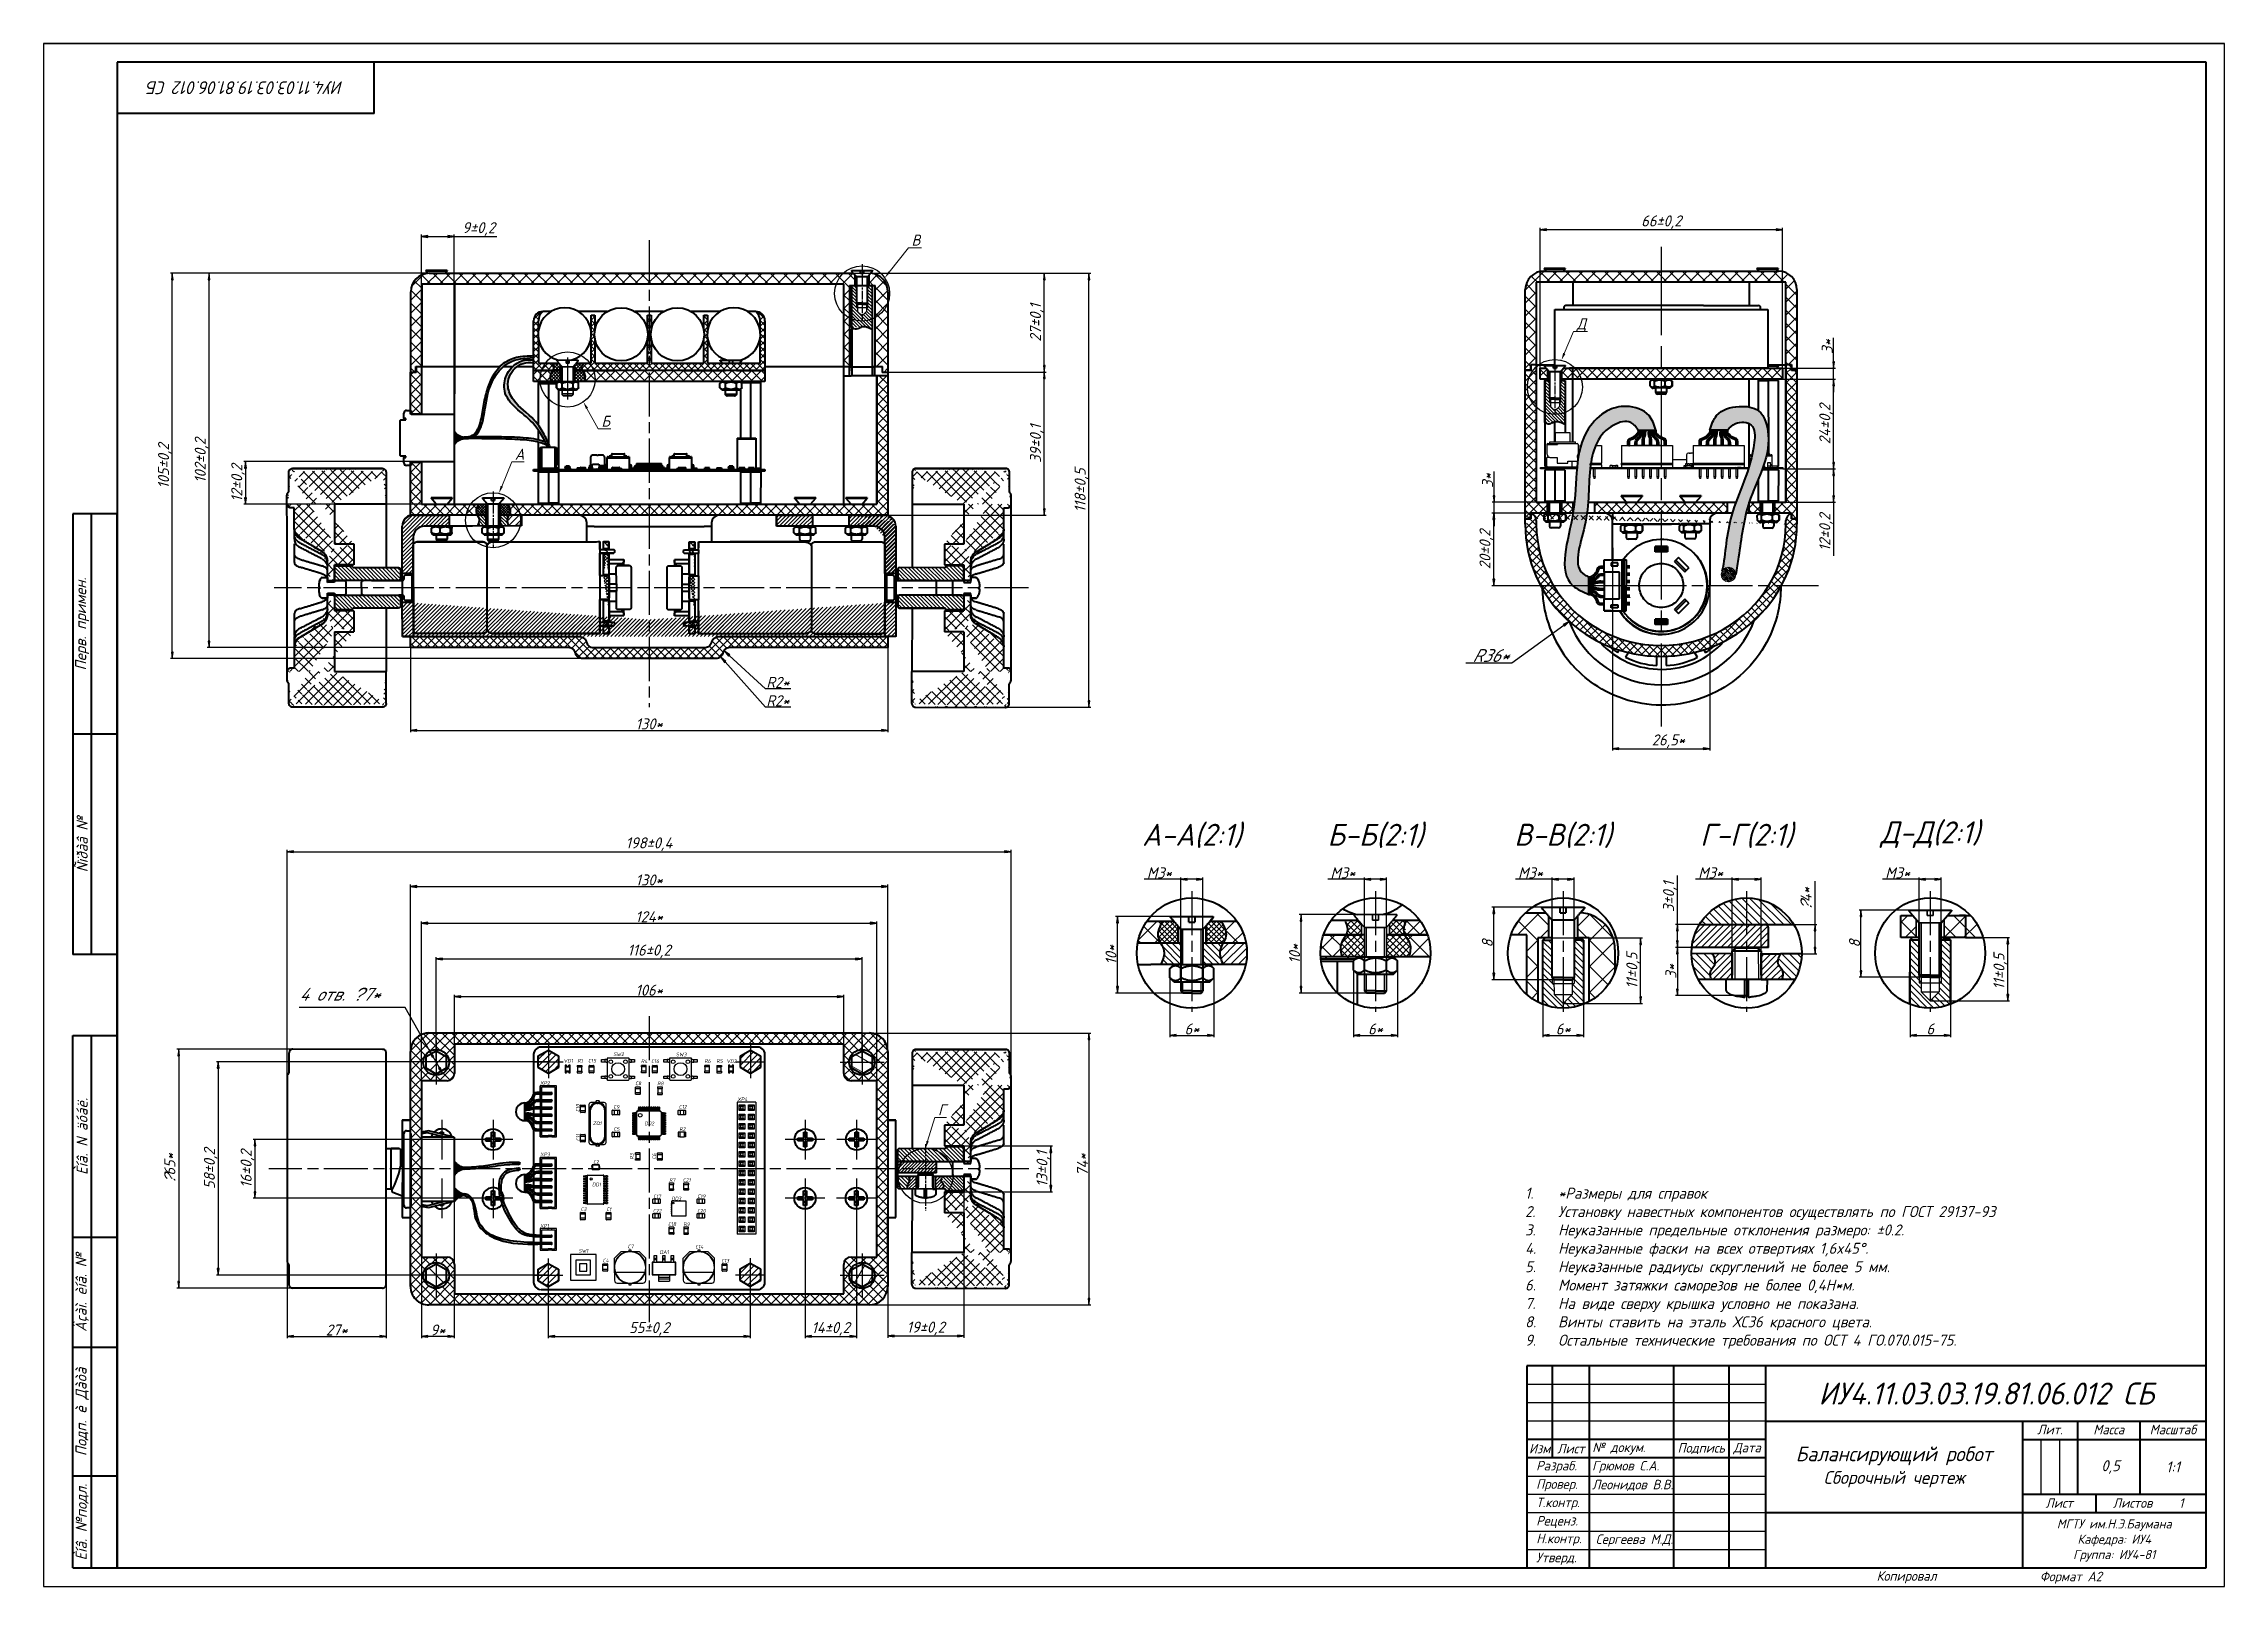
# Model space of a CAD drawing. Header units: inches. Extents: x -14 to 5184, y -66 to 1689.
# Drawn here: x 2523 to 3117, y 415 to 835 of the extents above; entities that cross this region are included whole.
import ezdxf
from ezdxf import colors
from ezdxf.entities.mleader import LeaderData, LeaderLine
from ezdxf.math import Vec2, Vec3

# ---------------------------------------------------------------- set-up
doc = ezdxf.new("R2010")
doc.units = ezdxf.units.IN
doc.header["$MEASUREMENT"] = 0
doc.linetypes.add('ACAD_ISO08W100', pattern=[36, 24, -3, 6, -3])
for name, color, linetype, lineweight in [('Видимые тонкие (ГОСТ)', 7, 'Continuous', 25), ('Видимый контур (ГОСТ)', 7, 'Continuous', 50), ('Маркер центра (ГОСТ)', 7, 'Continuous', 25), ('Осевая линия (ГОСТ)', 7, 'ACAD_ISO08W100', 25), ('Размер (ГОСТ)', 7, 'Continuous', 25), ('Текст', 7, 'Continuous', 15), ('Штриховка (ГОСТ)', 7, 'Continuous', 18), ('Штриховка ГОСТ', 7, 'Continuous', 9)]:
    doc.layers.add(name, color=color, linetype=linetype, lineweight=lineweight)
doc.styles.get("Standard").update_dxf_attribs({"font": 'gost_b.ttf', "oblique": 15})
doc.styles.add('Standart 3.0', font='gost_b.ttf', dxfattribs={"oblique": 15, "height": 3})
doc.styles.add('Standart2', font='gost_b.ttf', dxfattribs={"oblique": 10, "height": 2})
doc.styles.add('Обычный текст (ГОСТ)', font='GOST_Common Italic.ttf')
doc.dimstyles.new('Диаметр (ГОСТ)', dxfattribs={"dimscale": 0.5, "dimtxt": 3.5, "dimasz": 3.5, "dimexe": 1, "dimexo": 0, "dimgap": 0.5, "dimtad": 1, "dimrnd": 1e-08, "dimtxsty": 'Обычный текст (ГОСТ)', "dimblk": 'Filled-1', "dimcen": 0.09, "dimdle": 15, "dimclrd": 256, "dimclre": 256, "dimclrt": 256, "dimazin": 2, "dimtfac": 0.714286, "dimtdec": 3, "dimtmove": 0, "dimatfit": 3, "dimfxl": 1, "dimtolj": 1, "dimlwd": 25, "dimlwe": 25, "dimarcsym": 0})
doc.dimstyles.new('Обычный (ГОСТ)', dxfattribs={"dimscale": 0.5, "dimtxt": 3.5, "dimasz": 3.5, "dimexe": 1, "dimexo": 0, "dimgap": 0.5, "dimtad": 1, "dimrnd": 1e-08, "dimtxsty": 'Standart 3.0', "dimblk": 'Filled-1', "dimblk1": 'Filled-1', "dimblk2": 'Filled-1', "dimcen": 0.09, "dimdle": 15, "dimclrd": 256, "dimclre": 256, "dimclrt": 256, "dimazin": 2, "dimtfac": 0.714286, "dimtmove": 0, "dimatfit": 3, "dimfxl": 1, "dimtolj": 1, "dimlwd": 25, "dimlwe": 25, "dimarcsym": 0})
pattern_1 = [(45, (-838.023, -51.1596), (-1.3258252, 1.3258252), []), (135, (-838.023, -51.1596), (-1.3258252, -1.3258252), [])]
pattern_2 = [(45, (-764.6716, -5.0253), (-0.88388348, 0.88388348), [])]
pattern_3 = [(135, (-764.67155, -51.7324), (-0.53033009, -0.53033009), [])]
pattern_4 = [(45, (-764.67155, -51.7324), (-0.53033009, 0.53033009), [])]
pattern_5 = [(45, (-764.6716, -51.7324), (-1.3258252, 1.3258252), []), (135, (-764.6716, -51.7324), (-1.3258252, -1.3258252), [])]
pattern_6 = [(135, (-651.9682, -51.75855), (-0.53033009, -0.53033009), [])]
pattern_7 = [(45, (-764.67155, -51.7324), (-0.44194174, 0.44194174), []), (135, (-764.67155, -51.7324), (-0.44194174, -0.44194174), [])]
pattern_8 = [(45, (-764.6716, -209.9068), (-1.3258252, 1.3258252), []), (135, (-764.6716, -209.9068), (-1.3258252, -1.3258252), [])]
pattern_9 = [(135, (-4393.5705, -584.4286), (-1.06066017, -1.06066017), [])]
pattern_10 = [(135, (-764.6716, -26.715), (-0.88388348, -0.88388348), [])]

msp = doc.modelspace()

# ---------------------------------------------------------------- texts
at = {"layer": 'Видимые тонкие (ГОСТ)', "color": 0, "transparency": 33554687, "char_height": 1, "style": 'Standart2'}
for s, insert, attachment_point in [('VD1', (2664.4114, 558.7924), 1), ('R1', (2668.1436, 558.8084), 1), ('C15', (2671.0944, 558.8402), 1), ('SW2', (2677.9714, 560.6072), 1), ('R4', (2685.4956, 558.7173), 1), ('C16', (2688.2588, 558.7362), 1), ('SW3', (2694.9981, 560.5369), 1), ('R6', (2702.7525, 558.7366), 1), ('R5', (2706.0283, 558.7267), 1), ('VD2', (2708.7858, 558.7269), 1), ('XP2', (2657.9887, 552.7639), 1), ('C8', (2683.913, 552.6818), 1), ('R8', (2689.9104, 552.6574), 1), ('XP4', (2711.729, 548.3289), 1), ('ZQ1', (2672.3526, 541.8021), 1), ('C9', (2677.9789, 546.2692), 1), ('DD2', (2686.4071, 541.7687), 1), ('C12', (2695.811, 546.2628), 1), ('C5', (2678.0448, 540.2364), 1), ('R2', (2695.9219, 540.2125), 1), ('XP3', (2658.0059, 532.3468), 7), ('C2', (2672.4666, 531.2787), 1), ('DD1', (2672.1606, 525.1314), 1), ('R7', (2693.1739, 526.36), 1), ('C21', (2696.9007, 526.3476), 1), ('C3', (2669.0573, 518.4096), 1), ('C1', (2676.0568, 518.383), 1), ('C22', (2688.7449, 517.9583), 1), ('C17', (2688.8329, 521.8947), 1), ('DD3', (2693.7597, 521.2881), 1), ('C20', (2700.7957, 517.9546), 1), ('C19', (2700.8783, 521.9208), 1), ('XP1', (2657.9624, 513.8814), 1), ('C18', (2692.8762, 514.368), 1), ('R9', (2697.0417, 514.3385), 1), ('SW1', (2668.4681, 507.0621), 1), ('C7', (2681.8996, 508.2558), 1), ('DA1', (2690.5662, 506.7375), 1), ('C14', (2700.2635, 508.1399), 1), ('C4', (2675.0761, 504.4176), 1), ('C13', (2707.3585, 504.3569), 1)]:
    msp.add_mtext_dynamic_manual_height_columns(s, width=2.880706, gutter_width=6.5, heights=[0], dxfattribs=dict(at, insert=insert, attachment_point=attachment_point))
at = {"layer": 'Видимые тонкие (ГОСТ)', "color": 0, "transparency": 33554687, "char_height": 1, "attachment_point": 1, "rotation": 90, "style": 'Standart2'}
for s, insert in [('C10', (2667.8018, 544.4077)), ('C11', (2667.8357, 536.4699)), ('R3', (2682.5087, 531.4106)), ('C6', (2688.5836, 531.4971))]:
    msp.add_mtext_dynamic_manual_height_columns(s, width=2.880706, gutter_width=6.5, heights=[0], dxfattribs=dict(at, insert=insert))
at = {"layer": 'Видимый контур (ГОСТ)', "ltscale": 0.5, "char_height": 6, "attachment_point": 8, "style": 'Standart 3.0'}
for s, width, heights, insert in [('{\\fGOST type B|b0|i0|c204|p0;Д-Д}({\\fGOST type B|b0|i0|c204|p0;2}:1)', 19.304312, [0], (3036.6402, 616.2583)), ('{\\fGOST type B|b0|i0|c204|p0;А-А}({\\fGOST type B|b0|i0|c204|p0;2}:1)', 45.854728, [17.3242], (2835.5439, 616.2583)), ('{\\fGOST type B|b0|i0|c204|p0;Б-Б}({\\fGOST type B|b0|i0|c204|p0;2}:1)', 19.304312, [0], (2885.5437, 616.2583)), ('B{\\fGOST type B|b0|i0|c204|p0;-}B({\\fGOST type B|b0|i0|c204|p0;2}:1)', 19.304312, [0], (2936.6351, 616.2583)), ('{\\fGOST type B|b0|i0|c204|p0;Г-Г}({\\fGOST type B|b0|i0|c204|p0;2}:1)', 19.304312, [0], (2986.6349, 616.2583))]:
    msp.add_mtext_dynamic_manual_height_columns(s, width=width, gutter_width=30, heights=heights, dxfattribs=dict(at, insert=insert))
at = {"layer": 'Текст', "color": 0, "transparency": 33554684, "insert": (2577.7701, 823.2356), "char_height": 3.5, "attachment_point": 5, "rotation": 180}
msp.add_mtext_dynamic_manual_height_columns('\\pxqc;{\\fGOST type B|b0|i0|c204|p0;ИУ4.11.03.03.19.81.06.012 СБ}', width=69.742063, gutter_width=12.5, heights=[0], dxfattribs=at)
at = {"layer": 'Текст', "color": 0, "transparency": 33554684, "char_height": 3, "attachment_point": 4, "rotation": 90, "style": 'Standart 3.0'}
for s, width, heights, insert in [('\\pxqc;{\\fGOST type B|b0|i0|c204|p0;Перв. примен.}', 60, [0], (2533.2701, 647.2356)), ('\\pxqc;{\\fGOST type B|b0|i0|c204|p0;Ñïðàâ №}', 60, [4.4758], (2533.2701, 587.2356)), ('\\pxqc;{\\fGOST type B|b0|i0|c204|p0;Èíâ. }N {\\fGOST type B|b0|i0|c204|p0;äóáë.}', 55, [3.9038], (2533.2463, 510.2356)), ('\\pxqc;{\\fGOST type B|b0|i0|c204|p0;Âçàì. èíâ. №}', 30, [6.2803], (2533.2701, 480.2356)), ('\\pxqc;{\\fGOST type B|b0|i0|c204|p0;Подп. è Дàòà}', 35, [0], (2533.2701, 445.2356)), ('\\pxqc;{\\fGOST type B|b0|i0|c204|p0;Èíâ. №подл.}', 25, [0], (2533.2701, 420.2356))]:
    msp.add_mtext_dynamic_manual_height_columns(s, width=width, gutter_width=17.5, heights=heights, dxfattribs=dict(at, insert=insert))
at = {"layer": 'Текст', "color": 0, "transparency": 33554684, "insert": (2926.2929, 523.7695), "char_height": 3, "attachment_point": 1, "style": 'Standart 3.0'}
msp.add_mtext_dynamic_manual_height_columns('\\pxi-3,l3,ql,t3;{\\fGOST type B|b0|i0|c204|p0;1.^I}*{\\fGOST type B|b0|i0|c204|p0;Размеры для справок\\P2.^IУстановку навестных компонентов осуществлять по ГОСТ 29137-93}\\P{\\A1;\\fGOST type B|b0|i0|c204|p0;3.^IНеуказанные предельные отклонения размеро\\fGOST type B|b0|i0|c0|p0;: %%P0.2\\fGOST type B|b0|i0|c204|p0;.\\fGOST type B|b0|i0|c0|p0;\\P\\fGOST type B|b0|i0|c204|p0;4.^IНеуказанные фаски на всех отвертиях 1,6\\fGOST type B|b0|i0|c0|p0;x45\\fISOCPEUR|b0|i0|c0|p0;%%D\\fISOCPEUR|b0|i0|c204|p0;.\\fGOST type B|b0|i0|c204|p0;\\P5.^IНеуказанные радиусы скруглений не более 5 мм.\\A0;\\P6.^IМомент затяжки саморезов не более 0,4Н}*{\\fGOST type B|b0|i0|c204|p0;м}.{\\fGOST type B|b0|i0|c204|p0;\\P7.^IНа виде сверху крышка условно не показана}.\\P{\\fGOST type B|b0|i0|c204|p0;\\C256;8.^IВинты ставить на эталь ХС\\fGOST type B|b0|i0|c0|p0;36 \\fGOST type B|b0|i0|c204|p0;красного цвета\\fGOST type B|b0|i0|c0|p0;.\\P\\fGOST type B|b0|i0|c204|p0;\\C0;9.^IОстальные технические требования по ОСТ 4 ГО.070.015-75}.', width=194.476851, gutter_width=17.5, heights=[43.942], dxfattribs=at)
at = {"layer": 'Текст', "color": 0, "transparency": 33554684}
for s, width, gutter_width, heights, insert, char_height, attachment_point in [('\\pxqc;{\\fGOST type B|b0|i0|c204|p0;ИУ4.11.03.03.19.81.06.012 СБ}', 120, 12.5, [0], (3051.9359, 467.7356), 6, 5), ('\\pxqc;{\\fGOST type B|b0|i0|c204|p0;Лит.}', 15, 17.5, [0], (3061.7701, 459.2287), 2.6, 1), ('\\pxqc;{\\fGOST type B|b0|i0|c204|p0;Масса}', 17, 17.5, [0], (3076.7701, 459.2287), 2.6, 1), ('\\pxqc;{\\fGOST type B|b0|i0|c204|p0;Масштаб}', 18, 17.5, [0], (3093.7701, 459.2287), 2.6, 1), ('\\pxqc;{\\fGOST type B|b0|i0|c204|p0;Изм}', 7, 17.5, [0], (2926.7701, 452.7356), 2.6, 4), ('\\pxqc;{\\fGOST type B|b0|i0|c204|p0;Лист}', 10, 17.5, [0], (2933.7701, 452.7356), 2.6, 4), ('\\pxi-3,l3.32143,ql,t3.32143;{\\fGOST type B|b0|i0|c204|p0;№ докум\\fGOST type A|b0|i0|c204|p0;.}', 17, 17.5, [4.7965], (2943.7701, 452.7356), 2.6, 4), ('\\pxqc;{\\fGOST type B|b0|i0|c204|p0;Подпись}', 15, 17.5, [0], (2966.7701, 452.7356), 2.6, 4), ('\\pxqc;{\\fGOST type B|b0|i0|c204|p2;Дата}', 10, 17.5, [0], (2981.7701, 452.7356), 2.6, 4), ('\\pxqc;{\\fGOST type B|b0|i0|c204|p0;Балансирующий робот \\P\\H0.875x;Сборочный чертеж}', 76.091048, 12.5, [23.6399], (3026.7701, 447.7356), 4, 5), ('\\pxql;{\\fGOST type B|b0|i0|c204|p0;Разраб.}', 17, 17.5, [0], (2929.3047, 447.7356), 2.6, 4), ('{\\fGOST type B|b0|i0|c204|p0;Грюмов С.А.}', 22.960032, 17.5, [0], (2944.5415, 447.7356), 2.6, 4), ('\\pxql;{\\fGOST type B|b0|i0|c204|p0;Провер.}', 17, 17.5, [0], (2929.3047, 442.7356), 2.6, 4), ('{\\fGOST type B|b0|i0|c204|p0;Леонидов В.В.}', 24.465407, 17.5, [2.6], (2944.5415, 442.7356), 2.6, 4), ('{\\fGOST type B|b0|i0|c204|p0;Реценз.}', 17, 17.5, [0], (2929.3247, 432.7356), 2.6, 4), ('{\\fGOST type B|b0|i0|c204|p0;Т.контр.}', 17, 17.5, [0], (2929.3047, 437.7356), 2.6, 4), ('\\pxqc;{\\fGOST type B|b0|i0|c204|p0;Лист}', 20, 17.5, [0], (3061.7701, 439.2287), 2.6, 1), ('\\pxqc;{\\fGOST type B|b0|i0|c204|p0;Листов}', 20, 17.5, [0], (3081.7701, 439.2287), 2.6, 1), ('\\pxqc;1', 20, 17.5, [0], (3095.0217, 439.2287), 2.6, 1), ('\\pxql;{\\fGOST type B|b0|i0|c204|p0;Н.контр.}', 17, 17.5, [0], (2929.3447, 427.918), 2.6, 4), ('\\pxqc;{\\fGOST type B|b0|i0|c204|p0;Сергеева М.Д.}', 23.070615, 17.5, [0], (2944.5415, 427.7356), 2.6, 4), ('\\pxqc;{\\fGOST type B|b0|i0|c204|p0;МГТУ им}.{\\fGOST type B|b0|i0|c204|p0;Н.Э.Баумана\\PКафедра}: {\\fGOST type B|b0|i0|c204|p0;ИУ4}\\P{\\fGOST type B|b0|i0|c204|p0;Группа}: {\\fGOST type B|b0|i0|c204|p0;ИУ4-81}', 50, 17.5, [0], (3086.7701, 427.7356), 2.5, 5), ('{\\fGOST type B|b0|i0|c204|p0;Утверд.}', 17, 17.5, [0], (2929.3047, 422.7356), 2.6, 4), ('{\\fGOST type B|b0|i0|c204|p0;Копировал}', 17, 17.5, [0], (3022.0414, 419.3609), 2.6, 1), ('{\\fGOST type B|b0|i0|c204|p0;Формат А2}', 20, 17.5, [0], (3066.491, 419.2287), 2.6, 1)]:
    msp.add_mtext_dynamic_manual_height_columns(s, width=width, gutter_width=gutter_width, heights=heights, dxfattribs=dict(at, insert=insert, char_height=char_height, attachment_point=attachment_point))
at = {"layer": 'Текст', "char_height": 3, "attachment_point": 5, "style": 'Standart 3.0'}
for s, insert in [('{\\fGOST type B|b0|i0|c204|p0;0,5}', (3085.7701, 447.7356)), ('{\\fGOST type B|b0|i0|c204|p0;1:1}', (3102.7701, 447.7356))]:
    msp.add_mtext_dynamic_manual_height_columns(s, width=18, gutter_width=15, heights=[0], dxfattribs=dict(at, insert=insert))

# ---------------------------------------------------------------- blocks, each defined once
blk = doc.blocks.new('Filled-1')
at = {"color": 0}
for p, q in [((0, 0), (-1, 0.14)), ((-1, 0.14), (-1, -0.14)), ((-1, 0), (0, 0)), ((-1, -0.14), (0, 0))]:
    blk.add_line(p, q, dxfattribs=at)
at = {"color": 0, "flags": 128}
blk.add_lwpolyline([(-1, -0.14), (0, 0), (-1, 0.14), (-1, -0.14)], dxfattribs=at)
at = {"color": 0}
blk.add_solid([(-1, -0.14), (0, 0), (-1, 0.14), (-1, -0.14)], dxfattribs=at)
blk = doc.blocks.new('*D135')
at = {"layer": 'Размер (ГОСТ)', "lineweight": 25, "ltscale": 0.5, "transparency": 16777216}
for p, q in [((2677.7, 772.71), (2557.33, 772.71)), ((2557.83, 669.57), (2557.83, 770.96)), ((2677.7, 667.82), (2557.33, 667.82))]:
    blk.add_line(p, q, dxfattribs=at)
at = {"layer": 'Размер (ГОСТ)', "lineweight": 25, "ltscale": 0.5, "transparency": 16777216, "xscale": 1.75, "yscale": 1.75, "zscale": 1.75}
for p, rotation in [((2557.83, 772.71), 90), ((2557.83, 667.82), 270)]:
    blk.add_blockref('Filled-1', p, dxfattribs=dict(at, rotation=rotation))
at = {"layer": 'Размер (ГОСТ)', "ltscale": 0.5, "transparency": 16777216, "insert": (2555.78, 720.26), "char_height": 3, "attachment_point": 5, "rotation": 90, "style": 'Standart 3.0'}
blk.add_mtext('\\A1;{\\fGOST type B|b0|i0|c204|p0;105}%%P{\\fGOST type B|b0|i0|c204|p0;0,2}', dxfattribs=at)
blk = doc.blocks.new('*D136')
at = {"layer": 'Размер (ГОСТ)', "lineweight": 25, "ltscale": 0.5, "transparency": 16777216}
for p, q in [((2602.86, 561.45), (2559.08, 561.45)), ((2559.58, 559.7), (2559.58, 498.2)), ((2602.81, 496.45), (2559.08, 496.45))]:
    blk.add_line(p, q, dxfattribs=at)
at = {"layer": 'Размер (ГОСТ)', "lineweight": 25, "ltscale": 0.5, "transparency": 16777216, "xscale": 1.75, "yscale": 1.75, "zscale": 1.75}
for p, rotation in [((2559.58, 561.45), 90), ((2559.58, 496.45), 270)]:
    blk.add_blockref('Filled-1', p, dxfattribs=dict(at, rotation=rotation))
at = {"layer": 'Размер (ГОСТ)', "ltscale": 0.5, "transparency": 16777216, "insert": (2557.15, 528.95), "char_height": 3, "attachment_point": 5, "rotation": 90, "style": 'Standart 3.0'}
blk.add_mtext('\\A1;{\\fGOST Common|b0|i1|c186|p0;\ue90d}65*', dxfattribs=at)
blk = doc.blocks.new('*D137')
at = {"layer": 'Размер (ГОСТ)', "lineweight": 25, "ltscale": 0.5, "transparency": 16777216}
for p, q in [((2589.09, 528.96), (2589.09, 482.78)), ((2616.09, 528.88), (2616.09, 482.78)), ((2590.84, 483.28), (2614.34, 483.28))]:
    blk.add_line(p, q, dxfattribs=at)
at = {"layer": 'Размер (ГОСТ)', "lineweight": 25, "ltscale": 0.5, "transparency": 16777216, "xscale": 1.75, "yscale": 1.75, "zscale": 1.75, "rotation": 180}
blk.add_blockref('Filled-1', (2589.09, 483.28), dxfattribs=at)
at = {"layer": 'Размер (ГОСТ)', "lineweight": 25, "ltscale": 0.5, "transparency": 16777216, "xscale": 1.75, "yscale": 1.75, "zscale": 1.75}
blk.add_blockref('Filled-1', (2616.09, 483.28), dxfattribs=at)
at = {"layer": 'Размер (ГОСТ)', "ltscale": 0.5, "transparency": 16777216, "insert": (2602.59, 485.03), "char_height": 3, "attachment_point": 5, "style": 'Standart 3.0'}
blk.add_mtext('\\A1;27*', dxfattribs=at)
blk = doc.blocks.new('*D138')
at = {"layer": 'Размер (ГОСТ)', "lineweight": 25, "ltscale": 0.5, "transparency": 16777216}
for p, q in [((2622.7, 560.88), (2622.7, 606.28)), ((2752.7, 560.88), (2752.7, 606.28)), ((2624.45, 605.78), (2750.95, 605.78))]:
    blk.add_line(p, q, dxfattribs=at)
at = {"layer": 'Размер (ГОСТ)', "lineweight": 25, "ltscale": 0.5, "transparency": 16777216, "xscale": 1.75, "yscale": 1.75, "zscale": 1.75, "rotation": 180}
blk.add_blockref('Filled-1', (2622.7, 605.78), dxfattribs=at)
at = {"layer": 'Размер (ГОСТ)', "lineweight": 25, "ltscale": 0.5, "transparency": 16777216, "xscale": 1.75, "yscale": 1.75, "zscale": 1.75}
blk.add_blockref('Filled-1', (2752.7, 605.78), dxfattribs=at)
at = {"layer": 'Размер (ГОСТ)', "ltscale": 0.5, "transparency": 16777216, "insert": (2687.7, 607.54), "char_height": 3, "width": 6.6703, "attachment_point": 5, "style": 'Standart 3.0'}
blk.add_mtext('\\A1;130{\\fGOST type B|b0|i0|c204|p0;*}', dxfattribs=at)
blk = doc.blocks.new('*D139')
at = {"layer": 'Размер (ГОСТ)', "lineweight": 25, "ltscale": 0.5, "transparency": 16777216}
for p, q in [((2634.7, 558.88), (2634.7, 576.28)), ((2740.7, 557.89), (2740.7, 576.28)), ((2636.45, 575.78), (2738.95, 575.78))]:
    blk.add_line(p, q, dxfattribs=at)
at = {"layer": 'Размер (ГОСТ)', "lineweight": 25, "ltscale": 0.5, "transparency": 16777216, "xscale": 1.75, "yscale": 1.75, "zscale": 1.75, "rotation": 180}
blk.add_blockref('Filled-1', (2634.7, 575.78), dxfattribs=at)
at = {"layer": 'Размер (ГОСТ)', "lineweight": 25, "ltscale": 0.5, "transparency": 16777216, "xscale": 1.75, "yscale": 1.75, "zscale": 1.75}
blk.add_blockref('Filled-1', (2740.7, 575.78), dxfattribs=at)
at = {"layer": 'Размер (ГОСТ)', "ltscale": 0.5, "transparency": 16777216, "insert": (2687.7, 577.54), "char_height": 3, "attachment_point": 5, "style": 'Standart 3.0'}
blk.add_mtext('\\A1;106*', dxfattribs=at)
blk = doc.blocks.new('*D140')
at = {"layer": 'Размер (ГОСТ)', "lineweight": 25, "ltscale": 0.5, "transparency": 16777216}
for p, q in [((2625.7, 552.88), (2625.7, 596.28)), ((2627.45, 595.78), (2747.95, 595.78)), ((2749.7, 552.89), (2749.7, 596.28))]:
    blk.add_line(p, q, dxfattribs=at)
at = {"layer": 'Размер (ГОСТ)', "lineweight": 25, "ltscale": 0.5, "transparency": 16777216, "xscale": 1.75, "yscale": 1.75, "zscale": 1.75, "rotation": 180}
blk.add_blockref('Filled-1', (2625.7, 595.78), dxfattribs=at)
at = {"layer": 'Размер (ГОСТ)', "lineweight": 25, "ltscale": 0.5, "transparency": 16777216, "xscale": 1.75, "yscale": 1.75, "zscale": 1.75}
blk.add_blockref('Filled-1', (2749.7, 595.78), dxfattribs=at)
at = {"layer": 'Размер (ГОСТ)', "ltscale": 0.5, "transparency": 16777216, "insert": (2687.7, 597.54), "char_height": 3, "attachment_point": 5, "style": 'Standart 3.0'}
blk.add_mtext('\\A1;124{\\fGOST type B|b0|i0|c204|p0;*}', dxfattribs=at)
blk = doc.blocks.new('*D141')
at = {"layer": 'Размер (ГОСТ)', "lineweight": 25, "ltscale": 0.5, "transparency": 16777216}
for p, q in [((2617.76, 772.71), (2567.33, 772.71)), ((2567.83, 672.57), (2567.83, 770.96)), ((2622.7, 670.82), (2567.33, 670.82))]:
    blk.add_line(p, q, dxfattribs=at)
at = {"layer": 'Размер (ГОСТ)', "lineweight": 25, "ltscale": 0.5, "transparency": 16777216, "xscale": 1.75, "yscale": 1.75, "zscale": 1.75}
for p, rotation in [((2567.83, 772.71), 90), ((2567.83, 670.82), 270)]:
    blk.add_blockref('Filled-1', p, dxfattribs=dict(at, rotation=rotation))
at = {"layer": 'Размер (ГОСТ)', "ltscale": 0.5, "transparency": 16777216, "insert": (2565.78, 721.76), "char_height": 3, "attachment_point": 5, "rotation": 90, "style": 'Standart 3.0'}
blk.add_mtext('\\A1;{\\fGOST type B|b0|i0|c204|p0;102}%%P{\\fGOST type B|b0|i0|c204|p0;0,2}', dxfattribs=at)
blk = doc.blocks.new('*D142')
at = {"layer": 'Размер (ГОСТ)', "lineweight": 25, "ltscale": 0.5, "transparency": 16777216}
for p, q in [((2741.22, 772.71), (2795.83, 772.71)), ((2795.33, 747.57), (2795.33, 770.96)), ((2752.7, 745.82), (2795.83, 745.82))]:
    blk.add_line(p, q, dxfattribs=at)
at = {"layer": 'Размер (ГОСТ)', "lineweight": 25, "ltscale": 0.5, "transparency": 16777216, "xscale": 1.75, "yscale": 1.75, "zscale": 1.75}
for p, rotation in [((2795.33, 772.71), 90), ((2795.33, 745.82), 270)]:
    blk.add_blockref('Filled-1', p, dxfattribs=dict(at, rotation=rotation))
at = {"layer": 'Размер (ГОСТ)', "ltscale": 0.5, "transparency": 16777216, "insert": (2793.28, 759.26), "char_height": 3, "attachment_point": 5, "rotation": 90, "style": 'Standart 3.0'}
blk.add_mtext('\\A1;27%%P{\\fGOST type B|b0|i0|c204|p0;0,1}', dxfattribs=at)
blk = doc.blocks.new('*D143')
at = {"layer": 'Размер (ГОСТ)', "lineweight": 25, "ltscale": 0.5, "transparency": 16777216}
for p, q in [((2752.7, 745.82), (2795.83, 745.82)), ((2795.33, 708.57), (2795.33, 744.07)), ((2752.7, 706.82), (2795.83, 706.82))]:
    blk.add_line(p, q, dxfattribs=at)
at = {"layer": 'Размер (ГОСТ)', "lineweight": 25, "ltscale": 0.5, "transparency": 16777216, "xscale": 1.75, "yscale": 1.75, "zscale": 1.75}
for p, rotation in [((2795.33, 745.82), 90), ((2795.33, 706.82), 270)]:
    blk.add_blockref('Filled-1', p, dxfattribs=dict(at, rotation=rotation))
at = {"layer": 'Размер (ГОСТ)', "ltscale": 0.5, "transparency": 16777216, "insert": (2793.28, 726.32), "char_height": 3, "attachment_point": 5, "rotation": 90, "style": 'Standart 3.0'}
blk.add_mtext('\\A1;39%%P{\\fGOST type B|b0|i0|c204|p0;0,1}', dxfattribs=at)
blk = doc.blocks.new('*D144')
at = {"layer": 'Размер (ГОСТ)', "lineweight": 25, "ltscale": 0.5, "transparency": 16777216}
for p, q in [((2622.7, 670.82), (2622.7, 647.78)), ((2752.7, 670.82), (2752.7, 647.78)), ((2624.45, 648.28), (2750.95, 648.28))]:
    blk.add_line(p, q, dxfattribs=at)
at = {"layer": 'Размер (ГОСТ)', "lineweight": 25, "ltscale": 0.5, "transparency": 16777216, "xscale": 1.75, "yscale": 1.75, "zscale": 1.75, "rotation": 180}
blk.add_blockref('Filled-1', (2622.7, 648.28), dxfattribs=at)
at = {"layer": 'Размер (ГОСТ)', "lineweight": 25, "ltscale": 0.5, "transparency": 16777216, "xscale": 1.75, "yscale": 1.75, "zscale": 1.75}
blk.add_blockref('Filled-1', (2752.7, 648.28), dxfattribs=at)
at = {"layer": 'Размер (ГОСТ)', "ltscale": 0.5, "transparency": 16777216, "insert": (2687.7, 650.04), "char_height": 3, "attachment_point": 5, "style": 'Standart 3.0'}
blk.add_mtext('\\A1;130*', dxfattribs=at)
blk = doc.blocks.new('*D145')
at = {"layer": 'Размер (ГОСТ)', "lineweight": 25, "ltscale": 0.5, "transparency": 16777216}
for p, q in [((2629.7, 557.88), (2629.7, 586.54)), ((2631.45, 586.04), (2743.95, 586.04)), ((2745.7, 557.89), (2745.7, 586.54))]:
    blk.add_line(p, q, dxfattribs=at)
at = {"layer": 'Размер (ГОСТ)', "lineweight": 25, "ltscale": 0.5, "transparency": 16777216, "xscale": 1.75, "yscale": 1.75, "zscale": 1.75, "rotation": 180}
blk.add_blockref('Filled-1', (2629.7, 586.04), dxfattribs=at)
at = {"layer": 'Размер (ГОСТ)', "lineweight": 25, "ltscale": 0.5, "transparency": 16777216, "xscale": 1.75, "yscale": 1.75, "zscale": 1.75}
blk.add_blockref('Filled-1', (2745.7, 586.04), dxfattribs=at)
at = {"layer": 'Размер (ГОСТ)', "ltscale": 0.5, "transparency": 16777216, "insert": (2687.7, 588.1), "char_height": 3, "attachment_point": 5, "style": 'Standart 3.0'}
blk.add_mtext('\\A1;116%%P{\\fGOST type B|b0|i0|c204|p0;0,2}', dxfattribs=at)
blk = doc.blocks.new('*D146')
at = {"layer": 'Размер (ГОСТ)', "lineweight": 25, "ltscale": 0.5, "transparency": 16777216}
for p, q in [((2660.25, 558.06), (2569.83, 558.06)), ((2570.33, 556.31), (2570.33, 501.74)), ((2660.24, 499.99), (2569.83, 499.99))]:
    blk.add_line(p, q, dxfattribs=at)
at = {"layer": 'Размер (ГОСТ)', "lineweight": 25, "ltscale": 0.5, "transparency": 16777216, "xscale": 1.75, "yscale": 1.75, "zscale": 1.75}
for p, rotation in [((2570.33, 558.06), 90), ((2570.33, 499.99), 270)]:
    blk.add_blockref('Filled-1', p, dxfattribs=dict(at, rotation=rotation))
at = {"layer": 'Размер (ГОСТ)', "ltscale": 0.5, "transparency": 16777216, "insert": (2568.28, 528.95), "char_height": 3, "attachment_point": 5, "rotation": 90, "style": 'Standart 3.0'}
blk.add_mtext('\\A1;{\\fGOST type B|b0|i0|c204|p0;58}%%P{\\fGOST type B|b0|i0|c204|p0;0,2}', dxfattribs=at)
blk = doc.blocks.new('*D147')
at = {"layer": 'Размер (ГОСТ)', "lineweight": 25, "ltscale": 0.5, "transparency": 16777216}
for p, q in [((2645.2, 536.88), (2579.83, 536.88)), ((2580.33, 535.13), (2580.33, 522.63)), ((2645.2, 520.88), (2579.83, 520.88))]:
    blk.add_line(p, q, dxfattribs=at)
at = {"layer": 'Размер (ГОСТ)', "lineweight": 25, "ltscale": 0.5, "transparency": 16777216, "xscale": 1.75, "yscale": 1.75, "zscale": 1.75}
for p, rotation in [((2580.33, 536.88), 90), ((2580.33, 520.88), 270)]:
    blk.add_blockref('Filled-1', p, dxfattribs=dict(at, rotation=rotation))
at = {"layer": 'Размер (ГОСТ)', "ltscale": 0.5, "transparency": 16777216, "insert": (2578.28, 528.88), "char_height": 3, "attachment_point": 5, "rotation": 90, "style": 'Standart 3.0'}
blk.add_mtext('\\A1;16%%P{\\fGOST type B|b0|i0|c204|p0;0,2}', dxfattribs=at)
blk = doc.blocks.new('*D148')
at = {"layer": 'Размер (ГОСТ)', "lineweight": 25, "ltscale": 0.5, "transparency": 16777216}
for p, q in [((2730.16, 520.89), (2730.16, 482.78)), ((2744.16, 520.89), (2744.16, 482.78)), ((2731.91, 483.28), (2742.41, 483.28))]:
    blk.add_line(p, q, dxfattribs=at)
at = {"layer": 'Размер (ГОСТ)', "lineweight": 25, "ltscale": 0.5, "transparency": 16777216, "xscale": 1.75, "yscale": 1.75, "zscale": 1.75, "rotation": 180}
blk.add_blockref('Filled-1', (2730.16, 483.28), dxfattribs=at)
at = {"layer": 'Размер (ГОСТ)', "lineweight": 25, "ltscale": 0.5, "transparency": 16777216, "xscale": 1.75, "yscale": 1.75, "zscale": 1.75}
blk.add_blockref('Filled-1', (2744.16, 483.28), dxfattribs=at)
at = {"layer": 'Размер (ГОСТ)', "ltscale": 0.5, "transparency": 16777216, "insert": (2737.16, 485.34), "char_height": 3, "attachment_point": 5, "style": 'Standart 3.0'}
blk.add_mtext('\\A1;14%%P{\\fGOST type B|b0|i0|c204|p0;0,2}', dxfattribs=at)
blk = doc.blocks.new('*D149')
at = {"layer": 'Размер (ГОСТ)', "lineweight": 25, "ltscale": 0.5, "transparency": 16777216}
for p, q in [((2660.24, 499.96), (2660.24, 482.78)), ((2715.25, 499.96), (2715.25, 482.78)), ((2661.99, 483.28), (2713.5, 483.28))]:
    blk.add_line(p, q, dxfattribs=at)
at = {"layer": 'Размер (ГОСТ)', "lineweight": 25, "ltscale": 0.5, "transparency": 16777216, "xscale": 1.75, "yscale": 1.75, "zscale": 1.75, "rotation": 180}
blk.add_blockref('Filled-1', (2660.24, 483.28), dxfattribs=at)
at = {"layer": 'Размер (ГОСТ)', "lineweight": 25, "ltscale": 0.5, "transparency": 16777216, "xscale": 1.75, "yscale": 1.75, "zscale": 1.75}
blk.add_blockref('Filled-1', (2715.25, 483.28), dxfattribs=at)
at = {"layer": 'Размер (ГОСТ)', "ltscale": 0.5, "transparency": 16777216, "insert": (2687.74, 485.33), "char_height": 3, "attachment_point": 5, "style": 'Standart 3.0'}
blk.add_mtext('\\A1;{\\fGOST type B|b0|i0|c204|p0;55}%%P{\\fGOST type B|b0|i0|c204|p0;0,2}', dxfattribs=at)
blk = doc.blocks.new('*D150')
at = {"layer": 'Размер (ГОСТ)', "lineweight": 25, "ltscale": 0.5, "transparency": 16777216}
for p, q in [((2773.4, 535.14), (2797.61, 535.14)), ((2797.11, 524.36), (2797.11, 533.39)), ((2773.41, 522.61), (2797.61, 522.61))]:
    blk.add_line(p, q, dxfattribs=at)
at = {"layer": 'Размер (ГОСТ)', "lineweight": 25, "ltscale": 0.5, "transparency": 16777216, "xscale": 1.75, "yscale": 1.75, "zscale": 1.75}
for p, rotation in [((2797.11, 535.14), 90), ((2797.11, 522.61), 270)]:
    blk.add_blockref('Filled-1', p, dxfattribs=dict(at, rotation=rotation))
at = {"layer": 'Размер (ГОСТ)', "ltscale": 0.5, "transparency": 16777216, "insert": (2795.06, 528.87), "char_height": 3, "attachment_point": 5, "rotation": 90, "style": 'Standart 3.0'}
blk.add_mtext('\\A1;{\\fGOST type B|b0|i0|c204|p0;13}%%P{\\fGOST type B|b0|i0|c204|p0;0,1}', dxfattribs=at)
blk = doc.blocks.new('*D151')
at = {"layer": 'Размер (ГОСТ)', "lineweight": 25, "ltscale": 0.5, "transparency": 16777216}
for p, q in [((2752.7, 523.97), (2752.7, 482.91)), ((2773.41, 523.97), (2773.41, 482.91)), ((2754.45, 483.41), (2771.66, 483.41))]:
    blk.add_line(p, q, dxfattribs=at)
at = {"layer": 'Размер (ГОСТ)', "lineweight": 25, "ltscale": 0.5, "transparency": 16777216, "xscale": 1.75, "yscale": 1.75, "zscale": 1.75, "rotation": 180}
blk.add_blockref('Filled-1', (2752.7, 483.41), dxfattribs=at)
at = {"layer": 'Размер (ГОСТ)', "lineweight": 25, "ltscale": 0.5, "transparency": 16777216, "xscale": 1.75, "yscale": 1.75, "zscale": 1.75}
blk.add_blockref('Filled-1', (2773.41, 483.41), dxfattribs=at)
at = {"layer": 'Размер (ГОСТ)', "ltscale": 0.5, "transparency": 16777216, "insert": (2763.05, 485.46), "char_height": 3, "attachment_point": 5, "style": 'Standart 3.0'}
blk.add_mtext('\\A1;{\\fGOST type B|b0|i0|c204|p0;19}%%P{\\fGOST type B|b0|i0|c204|p0;0,2}', dxfattribs=at)
blk = doc.blocks.new('*D152')
at = {"layer": 'Размер (ГОСТ)', "lineweight": 25, "ltscale": 0.5, "transparency": 16777216}
for p, q in [((2996.5, 719.45), (3010.83, 719.45)), ((3010.33, 717.7), (3010.33, 712.14)), ((2996.5, 710.39), (3010.83, 710.39)), ((3010.33, 710.39), (3010.33, 695.76))]:
    blk.add_line(p, q, dxfattribs=at)
at = {"layer": 'Размер (ГОСТ)', "lineweight": 25, "ltscale": 0.5, "transparency": 16777216, "xscale": 1.75, "yscale": 1.75, "zscale": 1.75}
for p, rotation in [((3010.33, 719.45), 90), ((3010.33, 710.39), 270)]:
    blk.add_blockref('Filled-1', p, dxfattribs=dict(at, rotation=rotation))
at = {"layer": 'Размер (ГОСТ)', "ltscale": 0.5, "transparency": 16777216, "insert": (3008.28, 702.2), "char_height": 3, "attachment_point": 5, "rotation": 90, "style": 'Standart 3.0'}
blk.add_mtext('\\A1;{\\fGOST type B|b0|i0|c204|p0;12}%%P{\\fGOST type B|b0|i0|c204|p0;0,2}', dxfattribs=at)
blk = doc.blocks.new('*D153')
at = {"layer": 'Размер (ГОСТ)', "lineweight": 25, "ltscale": 0.5, "transparency": 16777216}
for p, q in [((2930.41, 746.86), (2930.41, 785.08)), ((2994.66, 784.58), (2932.16, 784.58)), ((2996.41, 746.86), (2996.41, 785.08))]:
    blk.add_line(p, q, dxfattribs=at)
at = {"layer": 'Размер (ГОСТ)', "lineweight": 25, "ltscale": 0.5, "transparency": 16777216, "xscale": 1.75, "yscale": 1.75, "zscale": 1.75, "rotation": 180}
blk.add_blockref('Filled-1', (2930.41, 784.58), dxfattribs=at)
at = {"layer": 'Размер (ГОСТ)', "lineweight": 25, "ltscale": 0.5, "transparency": 16777216, "xscale": 1.75, "yscale": 1.75, "zscale": 1.75}
blk.add_blockref('Filled-1', (2996.41, 784.58), dxfattribs=at)
at = {"layer": 'Размер (ГОСТ)', "ltscale": 0.5, "transparency": 16777216, "insert": (2963.41, 786.63), "char_height": 3, "attachment_point": 5, "style": 'Standart 3.0'}
blk.add_mtext('\\A1;66%%P{\\fGOST type B|b0|i0|c204|p0;0,2}', dxfattribs=at)
blk = doc.blocks.new('*D154')
at = {"layer": 'Размер (ГОСТ)', "lineweight": 25, "ltscale": 0.5, "transparency": 16777216}
for p, q in [((2950.09, 700.05), (2950.09, 642.78)), ((2976.59, 700.05), (2976.59, 642.78)), ((2951.84, 643.28), (2974.84, 643.28))]:
    blk.add_line(p, q, dxfattribs=at)
at = {"layer": 'Размер (ГОСТ)', "lineweight": 25, "ltscale": 0.5, "transparency": 16777216, "xscale": 1.75, "yscale": 1.75, "zscale": 1.75, "rotation": 180}
blk.add_blockref('Filled-1', (2950.09, 643.28), dxfattribs=at)
at = {"layer": 'Размер (ГОСТ)', "lineweight": 25, "ltscale": 0.5, "transparency": 16777216, "xscale": 1.75, "yscale": 1.75, "zscale": 1.75}
blk.add_blockref('Filled-1', (2976.59, 643.28), dxfattribs=at)
at = {"layer": 'Размер (ГОСТ)', "ltscale": 0.5, "transparency": 16777216, "insert": (2965.33, 645.33), "char_height": 3, "attachment_point": 5, "style": 'Standart 3.0'}
blk.add_mtext('\\A1;26,5*', dxfattribs=at)
blk = doc.blocks.new('*D155')
at = {"layer": 'Размер (ГОСТ)', "lineweight": 25, "ltscale": 0.5, "transparency": 16777216}
for p, q in [((2996.41, 743.86), (3010.83, 743.86)), ((3010.33, 721.2), (3010.33, 742.11)), ((2996.5, 719.45), (3010.83, 719.45))]:
    blk.add_line(p, q, dxfattribs=at)
at = {"layer": 'Размер (ГОСТ)', "lineweight": 25, "ltscale": 0.5, "transparency": 16777216, "xscale": 1.75, "yscale": 1.75, "zscale": 1.75}
for p, rotation in [((3010.33, 743.86), 90), ((3010.33, 719.45), 270)]:
    blk.add_blockref('Filled-1', p, dxfattribs=dict(at, rotation=rotation))
at = {"layer": 'Размер (ГОСТ)', "ltscale": 0.5, "transparency": 16777216, "insert": (3008.28, 731.66), "char_height": 3, "attachment_point": 5, "rotation": 90, "style": 'Standart 3.0'}
blk.add_mtext('\\A1;{\\fGOST type B|b0|i0|c204|p0;24}%%P{\\fGOST type B|b0|i0|c204|p0;0,2}', dxfattribs=at)
blk = doc.blocks.new('*D156')
at = {"layer": 'Размер (ГОСТ)', "lineweight": 25, "ltscale": 0.5, "transparency": 16777216}
for p, q in [((3010.33, 748.61), (3010.33, 755.18)), ((2996.41, 746.86), (3010.83, 746.86)), ((2996.41, 743.86), (3010.83, 743.86)), ((3010.33, 743.86), (3010.33, 746.86)), ((3010.33, 742.11), (3010.33, 740.36))]:
    blk.add_line(p, q, dxfattribs=at)
at = {"layer": 'Размер (ГОСТ)', "lineweight": 25, "ltscale": 0.5, "transparency": 16777216, "xscale": 1.75, "yscale": 1.75, "zscale": 1.75}
for p, rotation in [((3010.33, 746.86), 270), ((3010.33, 743.86), 90)]:
    blk.add_blockref('Filled-1', p, dxfattribs=dict(at, rotation=rotation))
at = {"layer": 'Размер (ГОСТ)', "ltscale": 0.5, "transparency": 16777216, "insert": (3008.58, 752.77), "char_height": 3, "attachment_point": 5, "rotation": 90, "style": 'Standart 3.0'}
blk.add_mtext('\\A1;3*', dxfattribs=at)
blk = doc.blocks.new('*D157')
at = {"layer": 'Размер (ГОСТ)', "lineweight": 25, "ltscale": 0.5, "transparency": 16777216}
for p, q in [((2917.83, 712.14), (2917.83, 718.71)), ((2929.34, 710.39), (2917.33, 710.39)), ((2929.34, 707.39), (2917.33, 707.39)), ((2917.83, 707.39), (2917.83, 710.39)), ((2917.83, 705.64), (2917.83, 703.89))]:
    blk.add_line(p, q, dxfattribs=at)
at = {"layer": 'Размер (ГОСТ)', "lineweight": 25, "ltscale": 0.5, "transparency": 16777216, "xscale": 1.75, "yscale": 1.75, "zscale": 1.75}
for p, rotation in [((2917.83, 710.39), 270), ((2917.83, 707.39), 90)]:
    blk.add_blockref('Filled-1', p, dxfattribs=dict(at, rotation=rotation))
at = {"layer": 'Размер (ГОСТ)', "ltscale": 0.5, "transparency": 16777216, "insert": (2916.08, 716.3), "char_height": 3, "attachment_point": 5, "rotation": 90, "style": 'Standart 3.0'}
blk.add_mtext('\\A1;3*', dxfattribs=at)
blk = doc.blocks.new('*D158')
at = {"layer": 'Размер (ГОСТ)', "lineweight": 25, "ltscale": 0.5, "transparency": 16777216}
for p, q in [((2963.34, 707.39), (2917.27, 707.39)), ((2917.77, 689.4), (2917.77, 705.64)), ((2963.34, 687.65), (2917.27, 687.65))]:
    blk.add_line(p, q, dxfattribs=at)
at = {"layer": 'Размер (ГОСТ)', "lineweight": 25, "ltscale": 0.5, "transparency": 16777216, "xscale": 1.75, "yscale": 1.75, "zscale": 1.75}
for p, rotation in [((2917.77, 707.39), 90), ((2917.77, 687.65), 270)]:
    blk.add_blockref('Filled-1', p, dxfattribs=dict(at, rotation=rotation))
at = {"layer": 'Размер (ГОСТ)', "ltscale": 0.5, "transparency": 16777216, "insert": (2915.72, 697.52), "char_height": 3, "attachment_point": 5, "rotation": 90, "style": 'Standart 3.0'}
blk.add_mtext('\\A1;{\\fGOST type B|b0|i0|c204|p0;20}%%P{\\fGOST type B|b0|i0|c204|p0;0,}2', dxfattribs=at)
blk = doc.blocks.new('*D159')
at = {"layer": 'Размер (ГОСТ)', "lineweight": 25, "ltscale": 0.5, "transparency": 16777216}
for p, q in [((2625.7, 519.12), (2625.7, 482.78)), ((2634.58, 520.02), (2634.58, 482.78)), ((2632.83, 483.28), (2627.45, 483.28))]:
    blk.add_line(p, q, dxfattribs=at)
at = {"layer": 'Размер (ГОСТ)', "lineweight": 25, "ltscale": 0.5, "transparency": 16777216, "xscale": 1.75, "yscale": 1.75, "zscale": 1.75, "rotation": 180}
blk.add_blockref('Filled-1', (2625.7, 483.28), dxfattribs=at)
at = {"layer": 'Размер (ГОСТ)', "lineweight": 25, "ltscale": 0.5, "transparency": 16777216, "xscale": 1.75, "yscale": 1.75, "zscale": 1.75}
blk.add_blockref('Filled-1', (2634.58, 483.28), dxfattribs=at)
at = {"layer": 'Размер (ГОСТ)', "ltscale": 0.5, "transparency": 16777216, "insert": (2630.14, 485.03), "char_height": 3, "attachment_point": 5, "style": 'Standart 3.0'}
blk.add_mtext('\\A1;{\\fGOST type B|b0|i0|c204|p0;9}*', dxfattribs=at)
blk = doc.blocks.new('*D160')
at = {"layer": 'Размер (ГОСТ)', "lineweight": 25, "transparency": 16777216}
for p, q in [((2621.25, 572.84), (2592.38, 572.84)), ((2627.98, 560.93), (2621.25, 572.84)), ((2630.56, 556.36), (2628.84, 559.41))]:
    blk.add_line(p, q, dxfattribs=at)
at = {"layer": 'Размер (ГОСТ)', "lineweight": 25, "transparency": 16777216, "xscale": 1.75, "yscale": 1.75, "zscale": 1.75}
for p, rotation in [((2627.98, 560.93), 119.4372940546702), ((2631.42, 554.83), 299.4372940546702)]:
    blk.add_blockref('Filled-1', p, dxfattribs=dict(at, rotation=rotation))
at = {"layer": 'Размер (ГОСТ)', "transparency": 16777216, "insert": (2592.38, 578.18), "char_height": 3, "attachment_point": 1, "style": 'Standart 3.0'}
blk.add_mtext('\\A1;{\\fGOST type B|b0|i1|c0|p0;\\H1.16667x;4 \\fGOST type B|b0|i1|c204|p0;отв\\fGOST type B|b0|i1|c0|p0;. \\fGOST Common|b0|i1|c186|p0;\ue90d\\fGOST type B|b0|i1|c0|p0;7*}', dxfattribs=at)
blk = doc.blocks.new('*D161')
at = {"layer": 'Размер (ГОСТ)', "lineweight": 25, "transparency": 16777216}
for p, q in [((2719.38, 659.6), (2709.51, 668.68)), ((2726.28, 659.6), (2719.38, 659.6))]:
    blk.add_line(p, q, dxfattribs=at)
at = {"layer": 'Размер (ГОСТ)', "lineweight": 25, "transparency": 16777216, "xscale": 1.75, "yscale": 1.75, "zscale": 1.75, "rotation": 137.3752974617116}
blk.add_blockref('Filled-1', (2708.23, 669.87), dxfattribs=at)
at = {"layer": 'Размер (ГОСТ)', "transparency": 16777216, "insert": (2719.63, 662.85), "char_height": 3, "attachment_point": 1, "style": 'Standart 3.0'}
blk.add_mtext('\\A1;R2*', dxfattribs=at)
blk = doc.blocks.new('*D162')
at = {"layer": 'Размер (ГОСТ)', "lineweight": 25, "transparency": 16777216}
for p, q in [((2719.38, 654.6), (2708.43, 666.89)), ((2726.28, 654.6), (2719.38, 654.6))]:
    blk.add_line(p, q, dxfattribs=at)
at = {"layer": 'Размер (ГОСТ)', "lineweight": 25, "transparency": 16777216, "xscale": 1.75, "yscale": 1.75, "zscale": 1.75, "rotation": 131.7133454114285}
blk.add_blockref('Filled-1', (2707.26, 668.2), dxfattribs=at)
at = {"layer": 'Размер (ГОСТ)', "transparency": 16777216, "insert": (2719.63, 657.85), "char_height": 3, "attachment_point": 1, "style": 'Standart 3.0'}
blk.add_mtext('\\A1;R2*', dxfattribs=at)
blk = doc.blocks.new('*D163')
at = {"layer": 'Размер (ГОСТ)', "lineweight": 25, "transparency": 16777216}
for p, q in [((2922.67, 666.65), (2936.85, 676.89)), ((2910.11, 666.65), (2922.67, 666.65))]:
    blk.add_line(p, q, dxfattribs=at)
at = {"layer": 'Размер (ГОСТ)', "lineweight": 25, "transparency": 16777216, "xscale": 1.75, "yscale": 1.75, "zscale": 1.75, "rotation": 35.83765295427817}
blk.add_blockref('Filled-1', (2938.27, 677.91), dxfattribs=at)
at = {"layer": 'Размер (ГОСТ)', "transparency": 16777216, "insert": (2910.11, 670.4), "char_height": 3, "attachment_point": 1, "style": 'Standart 3.0'}
blk.add_mtext('\\A1; {\\fGOST type B|b0|i1|c0|p0;\\H1.16667x;R36*}', dxfattribs=at)
blk = doc.blocks.new('*D165')
at = {"layer": 'Размер (ГОСТ)', "lineweight": 25, "ltscale": 0.5, "transparency": 16777216}
for p, q in [((2832.54, 607.73), (2822.55, 607.73)), ((2832.55, 577.33), (2832.54, 608.23)), ((2836.79, 607.73), (2834.29, 607.73)), ((2838.55, 577.33), (2838.54, 608.24))]:
    blk.add_line(p, q, dxfattribs=at)
at = {"layer": 'Размер (ГОСТ)', "lineweight": 25, "ltscale": 0.5, "transparency": 16777216, "xscale": 1.75, "yscale": 1.75, "zscale": 1.75}
for p, rotation in [((2832.54, 607.73), 180.0104480652534), ((2838.54, 607.74), 0.01044806525340723)]:
    blk.add_blockref('Filled-1', p, dxfattribs=dict(at, rotation=rotation))
at = {"layer": 'Размер (ГОСТ)', "ltscale": 0.5, "transparency": 16777216, "insert": (2826.67, 609.48), "char_height": 3, "attachment_point": 5, "rotation": 0.01045, "style": 'Standart 3.0'}
blk.add_mtext('\\A1;{\\fGOST type B|b0|i0|c204|p0;М3}*', dxfattribs=at)
blk = doc.blocks.new('*D166')
at = {"layer": 'Размер (ГОСТ)', "lineweight": 25, "ltscale": 0.5, "transparency": 16777216}
for p, q in [((2833.06, 597.59), (2814.77, 597.59)), ((2815.27, 578.51), (2815.27, 595.84)), ((2833.06, 576.76), (2814.77, 576.76))]:
    blk.add_line(p, q, dxfattribs=at)
at = {"layer": 'Размер (ГОСТ)', "lineweight": 25, "ltscale": 0.5, "transparency": 16777216, "xscale": 1.75, "yscale": 1.75, "zscale": 1.75}
for p, rotation in [((2815.27, 597.59), 90), ((2815.27, 576.76), 270)]:
    blk.add_blockref('Filled-1', p, dxfattribs=dict(at, rotation=rotation))
at = {"layer": 'Размер (ГОСТ)', "ltscale": 0.5, "transparency": 16777216, "insert": (2813.51, 587.18), "char_height": 3, "width": 2.2013, "attachment_point": 5, "rotation": 90, "style": 'Standart 3.0'}
blk.add_mtext('\\A1;{\\fGOST type B|b0|i0|c204|p0;10}*', dxfattribs=at)
blk = doc.blocks.new('*D167')
at = {"layer": 'Размер (ГОСТ)', "lineweight": 25, "ltscale": 0.5, "transparency": 16777216}
for p, q in [((2829.55, 580.92), (2829.55, 564.74)), ((2841.54, 580.92), (2841.54, 564.74)), ((2831.3, 565.24), (2839.79, 565.24))]:
    blk.add_line(p, q, dxfattribs=at)
at = {"layer": 'Размер (ГОСТ)', "lineweight": 25, "ltscale": 0.5, "transparency": 16777216, "xscale": 1.75, "yscale": 1.75, "zscale": 1.75, "rotation": 180}
blk.add_blockref('Filled-1', (2829.55, 565.24), dxfattribs=at)
at = {"layer": 'Размер (ГОСТ)', "lineweight": 25, "ltscale": 0.5, "transparency": 16777216, "xscale": 1.75, "yscale": 1.75, "zscale": 1.75}
blk.add_blockref('Filled-1', (2841.54, 565.24), dxfattribs=at)
at = {"layer": 'Размер (ГОСТ)', "ltscale": 0.5, "transparency": 16777216, "insert": (2835.55, 566.99), "char_height": 3, "attachment_point": 5, "style": 'Standart 3.0'}
blk.add_mtext('\\A1;6*', dxfattribs=at)
blk = doc.blocks.new('*D168')
at = {"layer": 'Размер (ГОСТ)', "lineweight": 25, "ltscale": 0.5, "transparency": 16777216}
for p, q in [((2882.55, 607.74), (2872.55, 607.74)), ((2882.55, 577.33), (2882.55, 608.24)), ((2886.79, 607.74), (2884.3, 607.74)), ((2888.54, 577.33), (2888.54, 608.24))]:
    blk.add_line(p, q, dxfattribs=at)
at = {"layer": 'Размер (ГОСТ)', "lineweight": 25, "ltscale": 0.5, "transparency": 16777216, "xscale": 1.75, "yscale": 1.75, "zscale": 1.75, "rotation": 180}
blk.add_blockref('Filled-1', (2882.55, 607.74), dxfattribs=at)
at = {"layer": 'Размер (ГОСТ)', "lineweight": 25, "ltscale": 0.5, "transparency": 16777216, "xscale": 1.75, "yscale": 1.75, "zscale": 1.75}
blk.add_blockref('Filled-1', (2888.54, 607.74), dxfattribs=at)
at = {"layer": 'Размер (ГОСТ)', "ltscale": 0.5, "transparency": 16777216, "insert": (2876.67, 609.49), "char_height": 3, "attachment_point": 5, "style": 'Standart 3.0'}
blk.add_mtext('\\A1;{\\fGOST type B|b0|i0|c204|p0;М3}*', dxfattribs=at)
blk = doc.blocks.new('*D169')
at = {"layer": 'Размер (ГОСТ)', "lineweight": 25, "ltscale": 0.5, "transparency": 16777216}
for p, q in [((2879.54, 583.5), (2879.54, 564.74)), ((2891.54, 583.5), (2891.54, 564.74)), ((2881.29, 565.24), (2889.79, 565.24))]:
    blk.add_line(p, q, dxfattribs=at)
at = {"layer": 'Размер (ГОСТ)', "lineweight": 25, "ltscale": 0.5, "transparency": 16777216, "xscale": 1.75, "yscale": 1.75, "zscale": 1.75, "rotation": 180}
blk.add_blockref('Filled-1', (2879.54, 565.24), dxfattribs=at)
at = {"layer": 'Размер (ГОСТ)', "lineweight": 25, "ltscale": 0.5, "transparency": 16777216, "xscale": 1.75, "yscale": 1.75, "zscale": 1.75}
blk.add_blockref('Filled-1', (2891.54, 565.24), dxfattribs=at)
at = {"layer": 'Размер (ГОСТ)', "ltscale": 0.5, "transparency": 16777216, "insert": (2885.54, 566.99), "char_height": 3, "attachment_point": 5, "style": 'Standart 3.0'}
blk.add_mtext('\\A1;{\\fGOST type B|b0|i0|c204|p0;6}*', dxfattribs=at)
blk = doc.blocks.new('*D170')
at = {"layer": 'Размер (ГОСТ)', "lineweight": 25, "ltscale": 0.5, "transparency": 16777216}
for p, q in [((2885.54, 598.11), (2864.77, 598.11)), ((2865.27, 578.51), (2865.27, 596.36)), ((2885.54, 576.76), (2864.77, 576.76))]:
    blk.add_line(p, q, dxfattribs=at)
at = {"layer": 'Размер (ГОСТ)', "lineweight": 25, "ltscale": 0.5, "transparency": 16777216, "xscale": 1.75, "yscale": 1.75, "zscale": 1.75}
for p, rotation in [((2865.27, 598.11), 90), ((2865.27, 576.76), 270)]:
    blk.add_blockref('Filled-1', p, dxfattribs=dict(at, rotation=rotation))
at = {"layer": 'Размер (ГОСТ)', "ltscale": 0.5, "transparency": 16777216, "insert": (2863.51, 587.44), "char_height": 3, "attachment_point": 5, "rotation": 90, "style": 'Standart 3.0'}
blk.add_mtext('\\A1;{\\fGOST type B|b0|i0|c204|p0;10}*', dxfattribs=at)
blk = doc.blocks.new('*D171')
at = {"layer": 'Размер (ГОСТ)', "lineweight": 25, "ltscale": 0.5, "transparency": 16777216}
for p, q in [((2933.64, 607.74), (2923.64, 607.74)), ((2933.64, 580.87), (2933.64, 608.24)), ((2937.88, 607.74), (2935.39, 607.74)), ((2939.63, 580.95), (2939.63, 608.24))]:
    blk.add_line(p, q, dxfattribs=at)
at = {"layer": 'Размер (ГОСТ)', "lineweight": 25, "ltscale": 0.5, "transparency": 16777216, "xscale": 1.75, "yscale": 1.75, "zscale": 1.75, "rotation": 180}
blk.add_blockref('Filled-1', (2933.64, 607.74), dxfattribs=at)
at = {"layer": 'Размер (ГОСТ)', "lineweight": 25, "ltscale": 0.5, "transparency": 16777216, "xscale": 1.75, "yscale": 1.75, "zscale": 1.75}
blk.add_blockref('Filled-1', (2939.63, 607.74), dxfattribs=at)
at = {"layer": 'Размер (ГОСТ)', "ltscale": 0.5, "transparency": 16777216, "insert": (2927.77, 609.49), "char_height": 3, "attachment_point": 5, "style": 'Standart 3.0'}
blk.add_mtext('\\A1;{\\fGOST type B|b0|i0|c204|p0;М3}*', dxfattribs=at)
blk = doc.blocks.new('*D172')
at = {"layer": 'Размер (ГОСТ)', "lineweight": 25, "ltscale": 0.5, "transparency": 16777216}
for p, q in [((2932.68, 591.76), (2958.27, 591.76)), ((2957.77, 575.69), (2957.77, 590.01)), ((2936.63, 573.94), (2958.27, 573.94))]:
    blk.add_line(p, q, dxfattribs=at)
at = {"layer": 'Размер (ГОСТ)', "lineweight": 25, "ltscale": 0.5, "transparency": 16777216, "xscale": 1.75, "yscale": 1.75, "zscale": 1.75}
for p, rotation in [((2957.77, 591.76), 90), ((2957.77, 573.94), 270)]:
    blk.add_blockref('Filled-1', p, dxfattribs=dict(at, rotation=rotation))
at = {"layer": 'Размер (ГОСТ)', "ltscale": 0.5, "transparency": 16777216, "insert": (2955.72, 582.85), "char_height": 3, "attachment_point": 5, "rotation": 90, "style": 'Standart 3.0'}
blk.add_mtext('\\A1;{\\fGOST type B|b0|i0|c204|p0;11}%%P{\\fGOST type B|b0|i0|c204|p0;0,}5', dxfattribs=at)
blk = doc.blocks.new('*D173')
at = {"layer": 'Размер (ГОСТ)', "lineweight": 25, "ltscale": 0.5, "transparency": 16777216}
for p, q in [((2935.83, 600.13), (2917.27, 600.13)), ((2917.77, 582.14), (2917.77, 598.38)), ((2935.39, 580.39), (2917.27, 580.39))]:
    blk.add_line(p, q, dxfattribs=at)
at = {"layer": 'Размер (ГОСТ)', "lineweight": 25, "ltscale": 0.5, "transparency": 16777216, "xscale": 1.75, "yscale": 1.75, "zscale": 1.75}
for p, rotation in [((2917.77, 600.13), 90), ((2917.77, 580.39), 270)]:
    blk.add_blockref('Filled-1', p, dxfattribs=dict(at, rotation=rotation))
at = {"layer": 'Размер (ГОСТ)', "ltscale": 0.5, "transparency": 16777216, "insert": (2916.02, 590.26), "char_height": 3, "attachment_point": 5, "rotation": 90, "style": 'Standart 3.0'}
blk.add_mtext('\\A1;{\\fGOST type B|b0|i0|c204|p0;8}', dxfattribs=at)
blk = doc.blocks.new('*D174')
at = {"layer": 'Размер (ГОСТ)', "lineweight": 25, "ltscale": 0.5, "transparency": 16777216}
for p, q in [((2982.7, 607.74), (2972.71, 607.74)), ((2982.7, 588.24), (2982.7, 608.24)), ((2988.83, 607.74), (2984.45, 607.74)), ((2990.58, 588.23), (2990.58, 608.24))]:
    blk.add_line(p, q, dxfattribs=at)
at = {"layer": 'Размер (ГОСТ)', "lineweight": 25, "ltscale": 0.5, "transparency": 16777216, "xscale": 1.75, "yscale": 1.75, "zscale": 1.75, "rotation": 180}
blk.add_blockref('Filled-1', (2982.7, 607.74), dxfattribs=at)
at = {"layer": 'Размер (ГОСТ)', "lineweight": 25, "ltscale": 0.5, "transparency": 16777216, "xscale": 1.75, "yscale": 1.75, "zscale": 1.75}
blk.add_blockref('Filled-1', (2990.58, 607.74), dxfattribs=at)
at = {"layer": 'Размер (ГОСТ)', "ltscale": 0.5, "transparency": 16777216, "insert": (2976.83, 609.49), "char_height": 3, "attachment_point": 5, "style": 'Standart 3.0'}
blk.add_mtext('\\A1;{\\fGOST type B|b0|i0|c204|p0;М3}*', dxfattribs=at)
blk = doc.blocks.new('*D175')
at = {"layer": 'Размер (ГОСТ)', "lineweight": 25, "ltscale": 0.5, "transparency": 16777216}
for p, q in [((2931.13, 591.16), (2931.13, 564.74)), ((2942.18, 591.15), (2942.18, 564.74)), ((2932.88, 565.24), (2940.43, 565.24))]:
    blk.add_line(p, q, dxfattribs=at)
at = {"layer": 'Размер (ГОСТ)', "lineweight": 25, "ltscale": 0.5, "transparency": 16777216, "xscale": 1.75, "yscale": 1.75, "zscale": 1.75, "rotation": 180}
blk.add_blockref('Filled-1', (2931.13, 565.24), dxfattribs=at)
at = {"layer": 'Размер (ГОСТ)', "lineweight": 25, "ltscale": 0.5, "transparency": 16777216, "xscale": 1.75, "yscale": 1.75, "zscale": 1.75}
blk.add_blockref('Filled-1', (2942.18, 565.24), dxfattribs=at)
at = {"layer": 'Размер (ГОСТ)', "ltscale": 0.5, "transparency": 16777216, "insert": (2936.66, 566.99), "char_height": 3, "attachment_point": 5, "style": 'Standart 3.0'}
blk.add_mtext('\\A1;{\\fGOST type B|b0|i0|c204|p0;6}*', dxfattribs=at)
blk = doc.blocks.new('*D176')
at = {"layer": 'Размер (ГОСТ)', "lineweight": 25, "ltscale": 0.5, "transparency": 16777216}
for p, q in [((3005.27, 595.41), (3005.27, 607.19)), ((2992.62, 595.41), (3005.77, 595.41)), ((3005.27, 589.18), (3005.27, 593.66)), ((2992.61, 587.43), (3005.77, 587.43))]:
    blk.add_line(p, q, dxfattribs=at)
at = {"layer": 'Размер (ГОСТ)', "lineweight": 25, "ltscale": 0.5, "transparency": 16777216, "xscale": 1.75, "yscale": 1.75, "zscale": 1.75}
for p, rotation in [((3005.27, 595.41), 90), ((3005.27, 587.43), 270)]:
    blk.add_blockref('Filled-1', p, dxfattribs=dict(at, rotation=rotation))
at = {"layer": 'Размер (ГОСТ)', "ltscale": 0.5, "transparency": 16777216, "insert": (3002.84, 602.37), "char_height": 3, "attachment_point": 5, "rotation": 90, "style": 'Standart 3.0'}
blk.add_mtext('\\A1;{\\fGOST Common|b0|i1|c186|p0;\ue90d}4*', dxfattribs=at)
blk = doc.blocks.new('*D177')
at = {"layer": 'Размер (ГОСТ)', "lineweight": 25, "ltscale": 0.5, "transparency": 16777216}
for p, q in [((2967.77, 595.41), (2967.77, 608.8)), ((2992.62, 595.41), (2967.27, 595.41)), ((2992.61, 589.2), (2967.27, 589.2)), ((2967.77, 590.95), (2967.77, 593.66))]:
    blk.add_line(p, q, dxfattribs=at)
at = {"layer": 'Размер (ГОСТ)', "lineweight": 25, "ltscale": 0.5, "transparency": 16777216, "xscale": 1.75, "yscale": 1.75, "zscale": 1.75}
for p, rotation in [((2967.77, 595.41), 90), ((2967.77, 589.2), 270)]:
    blk.add_blockref('Filled-1', p, dxfattribs=dict(at, rotation=rotation))
at = {"layer": 'Размер (ГОСТ)', "ltscale": 0.5, "transparency": 16777216, "insert": (2965.72, 602.98), "char_height": 3, "attachment_point": 5, "rotation": 90, "style": 'Standart 3.0'}
blk.add_mtext('\\A1;{\\fGOST type B|b0|i0|c204|p0;3}%%P{\\fGOST type B|b0|i0|c204|p0;0,}1', dxfattribs=at)
blk = doc.blocks.new('*D178')
at = {"layer": 'Размер (ГОСТ)', "lineweight": 25, "ltscale": 0.5, "transparency": 16777216}
for p, q in [((3033.64, 607.74), (3023.65, 607.74)), ((3033.64, 580.87), (3033.64, 608.24)), ((3037.89, 607.74), (3035.39, 607.74)), ((3039.64, 580.95), (3039.64, 608.24))]:
    blk.add_line(p, q, dxfattribs=at)
at = {"layer": 'Размер (ГОСТ)', "lineweight": 25, "ltscale": 0.5, "transparency": 16777216, "xscale": 1.75, "yscale": 1.75, "zscale": 1.75, "rotation": 180}
blk.add_blockref('Filled-1', (3033.64, 607.74), dxfattribs=at)
at = {"layer": 'Размер (ГОСТ)', "lineweight": 25, "ltscale": 0.5, "transparency": 16777216, "xscale": 1.75, "yscale": 1.75, "zscale": 1.75}
blk.add_blockref('Filled-1', (3039.64, 607.74), dxfattribs=at)
at = {"layer": 'Размер (ГОСТ)', "ltscale": 0.5, "transparency": 16777216, "insert": (3027.77, 609.49), "char_height": 3, "attachment_point": 5, "style": 'Standart 3.0'}
blk.add_mtext('\\A1;{\\fGOST type B|b0|i0|c204|p0;М3}*', dxfattribs=at)
blk = doc.blocks.new('*D179')
at = {"layer": 'Размер (ГОСТ)', "lineweight": 25, "ltscale": 0.5, "transparency": 16777216}
for p, q in [((3039.64, 591.87), (3058.27, 591.87)), ((3057.77, 576.4), (3057.77, 590.12)), ((3036.64, 574.65), (3058.27, 574.65))]:
    blk.add_line(p, q, dxfattribs=at)
at = {"layer": 'Размер (ГОСТ)', "lineweight": 25, "ltscale": 0.5, "transparency": 16777216, "xscale": 1.75, "yscale": 1.75, "zscale": 1.75}
for p, rotation in [((3057.77, 591.87), 90), ((3057.77, 574.65), 270)]:
    blk.add_blockref('Filled-1', p, dxfattribs=dict(at, rotation=rotation))
at = {"layer": 'Размер (ГОСТ)', "ltscale": 0.5, "transparency": 16777216, "insert": (3055.72, 582.6), "char_height": 3, "attachment_point": 5, "rotation": 90, "style": 'Standart 3.0'}
blk.add_mtext('\\A1;{\\fGOST type B|b0|i0|c204|p0;11}%%P{\\fGOST type B|b0|i0|c204|p0;0,}5', dxfattribs=at)
blk = doc.blocks.new('*D180')
at = {"layer": 'Размер (ГОСТ)', "lineweight": 25, "ltscale": 0.5, "transparency": 16777216}
for p, q in [((3035.84, 599.37), (3017.28, 599.37)), ((3017.78, 582.85), (3017.78, 597.62)), ((3035.4, 581.1), (3017.28, 581.1))]:
    blk.add_line(p, q, dxfattribs=at)
at = {"layer": 'Размер (ГОСТ)', "lineweight": 25, "ltscale": 0.5, "transparency": 16777216, "xscale": 1.75, "yscale": 1.75, "zscale": 1.75}
for p, rotation in [((3017.78, 599.37), 90), ((3017.78, 581.1), 270)]:
    blk.add_blockref('Filled-1', p, dxfattribs=dict(at, rotation=rotation))
at = {"layer": 'Размер (ГОСТ)', "ltscale": 0.5, "transparency": 16777216, "insert": (3016.03, 590.23), "char_height": 3, "attachment_point": 5, "rotation": 90, "style": 'Standart 3.0'}
blk.add_mtext('\\A1;{\\fGOST type B|b0|i0|c204|p0;8}', dxfattribs=at)
blk = doc.blocks.new('*D181')
at = {"layer": 'Размер (ГОСТ)', "lineweight": 25, "ltscale": 0.5, "transparency": 16777216}
for p, q in [((3031.14, 591.16), (3031.14, 564.74)), ((3042.18, 591.15), (3042.18, 564.74)), ((3032.89, 565.24), (3040.43, 565.24))]:
    blk.add_line(p, q, dxfattribs=at)
at = {"layer": 'Размер (ГОСТ)', "lineweight": 25, "ltscale": 0.5, "transparency": 16777216, "xscale": 1.75, "yscale": 1.75, "zscale": 1.75, "rotation": 180}
blk.add_blockref('Filled-1', (3031.14, 565.24), dxfattribs=at)
at = {"layer": 'Размер (ГОСТ)', "lineweight": 25, "ltscale": 0.5, "transparency": 16777216, "xscale": 1.75, "yscale": 1.75, "zscale": 1.75}
blk.add_blockref('Filled-1', (3042.18, 565.24), dxfattribs=at)
at = {"layer": 'Размер (ГОСТ)', "ltscale": 0.5, "transparency": 16777216, "insert": (3036.66, 566.99), "char_height": 3, "attachment_point": 5, "style": 'Standart 3.0'}
blk.add_mtext('\\A1;{\\fGOST type B|b0|i0|c204|p0;6}', dxfattribs=at)
blk = doc.blocks.new('*D182')
at = {"layer": 'Размер (ГОСТ)', "lineweight": 25, "ltscale": 0.5, "transparency": 16777216}
for p, q in [((2634.58, 721.43), (2577.27, 721.43)), ((2577.77, 719.68), (2577.77, 711.57)), ((2634.58, 709.82), (2577.27, 709.82))]:
    blk.add_line(p, q, dxfattribs=at)
at = {"layer": 'Размер (ГОСТ)', "lineweight": 25, "ltscale": 0.5, "transparency": 16777216, "xscale": 1.75, "yscale": 1.75, "zscale": 1.75}
for p, rotation in [((2577.77, 721.43), 90), ((2577.77, 709.82), 270)]:
    blk.add_blockref('Filled-1', p, dxfattribs=dict(at, rotation=rotation))
at = {"layer": 'Размер (ГОСТ)', "ltscale": 0.5, "transparency": 16777216, "insert": (2575.72, 715.62), "char_height": 3, "attachment_point": 5, "rotation": 90, "style": 'Standart 3.0'}
blk.add_mtext('\\A1;12%%P0,2', dxfattribs=at)
blk = doc.blocks.new('*D183')
at = {"layer": 'Размер (ГОСТ)', "lineweight": 25, "ltscale": 0.5, "transparency": 16777216}
for p, q in [((2625.7, 734.32), (2625.7, 783.24)), ((2627.45, 782.74), (2632.83, 782.74)), ((2634.58, 721.43), (2634.58, 783.24)), ((2634.58, 782.74), (2646.24, 782.74))]:
    blk.add_line(p, q, dxfattribs=at)
at = {"layer": 'Размер (ГОСТ)', "lineweight": 25, "ltscale": 0.5, "transparency": 16777216, "xscale": 1.75, "yscale": 1.75, "zscale": 1.75, "rotation": 180}
blk.add_blockref('Filled-1', (2625.7, 782.74), dxfattribs=at)
at = {"layer": 'Размер (ГОСТ)', "lineweight": 25, "ltscale": 0.5, "transparency": 16777216, "xscale": 1.75, "yscale": 1.75, "zscale": 1.75}
blk.add_blockref('Filled-1', (2634.58, 782.74), dxfattribs=at)
at = {"layer": 'Размер (ГОСТ)', "ltscale": 0.5, "transparency": 16777216, "insert": (2641.28, 784.78), "char_height": 3, "attachment_point": 5, "style": 'Standart 3.0'}
blk.add_mtext('\\A1;9%%P0,2', dxfattribs=at)
blk = doc.blocks.new('*D202')
at = {"layer": 'Размер (ГОСТ)', "lineweight": 25, "ltscale": 0.5, "transparency": 16777216}
for p, q in [((2990.58, 589.19), (2967.27, 589.19)), ((2967.77, 587.44), (2967.77, 577.86)), ((2986.63, 576.11), (2967.27, 576.11))]:
    blk.add_line(p, q, dxfattribs=at)
at = {"layer": 'Размер (ГОСТ)', "lineweight": 25, "ltscale": 0.5, "transparency": 16777216, "xscale": 1.75, "yscale": 1.75, "zscale": 1.75}
for p, rotation in [((2967.77, 589.19), 90), ((2967.77, 576.11), 270)]:
    blk.add_blockref('Filled-1', p, dxfattribs=dict(at, rotation=rotation))
at = {"layer": 'Размер (ГОСТ)', "ltscale": 0.5, "transparency": 16777216, "insert": (2966.02, 582.65), "char_height": 3, "attachment_point": 5, "rotation": 90, "style": 'Standart 3.0'}
blk.add_mtext('\\A1;{\\fGOST type B|b0|i0|c204|p0;3}*', dxfattribs=at)
blk = doc.blocks.new('*D203')
at = {"layer": 'Размер (ГОСТ)', "lineweight": 25, "ltscale": 0.5, "transparency": 16777216}
for p, q in [((2589.08, 528.96), (2589.08, 615.74)), ((2590.83, 615.24), (2784.54, 615.24)), ((2786.29, 528.89), (2786.29, 615.74))]:
    blk.add_line(p, q, dxfattribs=at)
at = {"layer": 'Размер (ГОСТ)', "lineweight": 25, "ltscale": 0.5, "transparency": 16777216, "xscale": 1.75, "yscale": 1.75, "zscale": 1.75, "rotation": 180}
blk.add_blockref('Filled-1', (2589.08, 615.24), dxfattribs=at)
at = {"layer": 'Размер (ГОСТ)', "lineweight": 25, "ltscale": 0.5, "transparency": 16777216, "xscale": 1.75, "yscale": 1.75, "zscale": 1.75}
blk.add_blockref('Filled-1', (2786.29, 615.24), dxfattribs=at)
at = {"layer": 'Размер (ГОСТ)', "ltscale": 0.5, "transparency": 16777216, "insert": (2687.68, 617.29), "char_height": 3, "attachment_point": 5, "style": 'Standart 3.0'}
blk.add_mtext('\\A1;{\\fGOST type B|b0|i0|c204|p0;198}%%P{\\fGOST type B|b0|i0|c204|p0;0,4}', dxfattribs=at)
blk = doc.blocks.new('*D204')
at = {"layer": 'Видимые тонкие (ГОСТ)', "lineweight": 25, "ltscale": 0.5, "transparency": 16777216}
for p, q in [((2627.69, 565.88), (2808, 565.88)), ((2807.5, 564.13), (2807.5, 493.63)), ((2627.7, 491.88), (2808, 491.88))]:
    blk.add_line(p, q, dxfattribs=at)
at = {"layer": 'Видимые тонкие (ГОСТ)', "lineweight": 25, "ltscale": 0.5, "transparency": 16777216, "xscale": 1.75, "yscale": 1.75, "zscale": 1.75}
for p, rotation in [((2807.5, 565.88), 90), ((2807.5, 491.88), 270)]:
    blk.add_blockref('Filled-1', p, dxfattribs=dict(at, rotation=rotation))
at = {"layer": 'Видимые тонкие (ГОСТ)', "ltscale": 0.5, "transparency": 16777216, "insert": (2805.75, 530), "char_height": 3, "attachment_point": 5, "rotation": 90, "style": 'Standart 3.0'}
blk.add_mtext('\\A1;74*', dxfattribs=at)
blk = doc.blocks.new('*D205')
at = {"layer": 'Видимые тонкие (ГОСТ)', "lineweight": 25, "ltscale": 0.5, "transparency": 16777216}
for p, q in [((2730, 772.71), (2808, 772.71)), ((2807.5, 656.3), (2807.5, 770.96)), ((2775, 654.55), (2808, 654.55))]:
    blk.add_line(p, q, dxfattribs=at)
at = {"layer": 'Видимые тонкие (ГОСТ)', "lineweight": 25, "ltscale": 0.5, "transparency": 16777216, "xscale": 1.75, "yscale": 1.75, "zscale": 1.75}
for p, rotation in [((2807.5, 772.71), 90), ((2807.5, 654.55), 270)]:
    blk.add_blockref('Filled-1', p, dxfattribs=dict(at, rotation=rotation))
at = {"layer": 'Видимые тонкие (ГОСТ)', "ltscale": 0.5, "transparency": 16777216, "insert": (2805.45, 713.63), "char_height": 3, "attachment_point": 5, "rotation": 90, "style": 'Standart 3.0'}
blk.add_mtext('\\A1;118%%P0,5', dxfattribs=at)

# ---------------------------------------------------------------- dimensions: what is measured, and where the dimension line sits
at = {"layer": 'Видимые тонкие (ГОСТ)', "ltscale": 0.5}
dim = msp.add_linear_dim(base=(2807.5, 772.7096), p1=(2775, 654.5463), p2=(2730, 772.7096), angle=90, text='118%%P0,5', dimstyle='Обычный (ГОСТ)', dxfattribs=at)
dim.commit()
dim.dimension.update_dxf_attribs({"geometry": '*D205', "text_midpoint": (2805.4466, 713.628)})
dim = msp.add_linear_dim(base=(2807.5, 491.8817), p1=(2627.695, 565.8817), p2=(2627.6987, 491.8817), angle=90, text='<>*', dimstyle='Обычный (ГОСТ)', dxfattribs=at)
dim.commit()
dim.dimension.update_dxf_attribs({"geometry": '*D204', "text_midpoint": (2807.5, 530), "dimtype": 160})
at = {"layer": 'Размер (ГОСТ)', "ltscale": 0.5}
for base, p1, p2, text, picture, middle in [((2625.6964, 782.7356), (2634.5787, 721.4251), (2625.6964, 734.3202), '9%%P0,2', '*D183', (2641.2836, 782.7356)), ((2976.5921, 643.285), (2950.0921, 700.0462), (2976.5921, 700.0462), '<>*', '*D154', (2965.3284, 643.285)), ((2752.6983, 648.285), (2622.6983, 670.8202), (2752.6983, 670.8202), '<>*', '*D144', (2687.6983, 648.285)), ((2786.2899, 615.2356), (2589.0792, 528.9579), (2786.2899, 528.8904), '{\\fGOST type B|b0|i0|c204|p0;198}%%P{\\fGOST type B|b0|i0|c204|p0;0,4}', '*D203', (2687.6845, 615.2356)), ((2752.6983, 605.785), (2622.6952, 560.8817), (2752.6983, 560.8817), '<>{\\fGOST type B|b0|i0|c204|p0;*}', '*D138', (2687.6968, 605.785)), ((2888.54, 607.7356), (2882.547, 577.3261), (2888.54, 577.3261), '{\\fGOST type B|b0|i0|c204|p0;М3}*', '*D168', (2876.6747, 607.7356)), ((2939.6314, 607.7356), (2933.6383, 580.8681), (2939.6314, 580.9521), '{\\fGOST type B|b0|i0|c204|p0;М3}*', '*D171', (2927.7661, 607.7356)), ((2990.5783, 607.7356), (2982.7031, 588.2411), (2990.5783, 588.2338), '{\\fGOST type B|b0|i0|c204|p0;М3}*', '*D174', (2976.8308, 607.7356)), ((3039.6366, 607.7356), (3033.6435, 580.8681), (3039.6366, 580.9521), '{\\fGOST type B|b0|i0|c204|p0;М3}*', '*D178', (3027.7712, 607.7356)), ((2749.6956, 595.785), (2625.6956, 552.8816), (2749.6956, 552.8879), '<>{\\fGOST type B|b0|i0|c204|p0;*}', '*D140', (2687.6956, 595.785)), ((2745.6954, 586.0435), (2629.6954, 557.8818), (2745.6954, 557.8877), '<>%%P{\\fGOST type B|b0|i0|c204|p0;0,2}', '*D145', (2687.6954, 586.0435)), ((2891.5435, 565.2356), (2879.5435, 583.4967), (2891.5435, 583.4967), '{\\fGOST type B|b0|i0|c204|p0;6}*', '*D169', (2885.5435, 565.2356)), ((2740.6954, 575.785), (2634.6953, 558.8821), (2740.6954, 557.8877), '<>*', '*D139', (2687.6954, 575.785)), ((2616.0905, 483.2823), (2589.0888, 528.9578), (2616.0905, 528.8809), '<>*', '*D137', (2602.5897, 483.2823)), ((2744.1615, 483.285), (2730.1615, 520.8869), (2744.1615, 520.8876), '<>%%P{\\fGOST type B|b0|i0|c204|p0;0,2}', '*D148', (2737.1615, 483.285)), ((2715.2493, 483.285), (2660.238, 499.9593), (2715.2493, 499.9593), '{\\fGOST type B|b0|i0|c204|p0;55}%%P{\\fGOST type B|b0|i0|c204|p0;0,2}', '*D149', (2687.7436, 483.285))]:
    dim = msp.add_linear_dim(base=base, p1=p1, p2=p2, text=text, dimstyle='Обычный (ГОСТ)', dxfattribs=at)
    dim.commit()
    dim.dimension.update_dxf_attribs({"geometry": picture, "text_midpoint": middle, "dimtype": 160})
for base, p1, p2, text, picture, middle in [((2930.4118, 784.5836), (2996.4118, 746.8614), (2930.4118, 746.8614), '<>%%P{\\fGOST type B|b0|i0|c204|p0;0,2}', '*D153', (2963.4118, 786.6306)), ((2942.1769, 565.2356), (2931.1349, 591.156), (2942.1769, 591.1464), '{\\fGOST type B|b0|i0|c204|p0;6}*', '*D175', (2936.6559, 566.9856)), ((3042.1821, 565.2356), (3031.14, 591.156), (3042.1821, 591.1464), '{\\fGOST type B|b0|i0|c204|p0;6}', '*D181', (3036.6611, 566.9856)), ((2841.5416, 565.2356), (2829.551, 580.924), (2841.5416, 580.917), '6*', '*D167', (2835.5463, 566.9856)), ((2773.4081, 483.4054), (2752.6971, 523.9671), (2773.4081, 523.9672), '{\\fGOST type B|b0|i0|c204|p0;19}%%P{\\fGOST type B|b0|i0|c204|p0;0,2}', '*D151', (2763.0526, 485.4587)), ((2625.6973, 483.285), (2634.5787, 520.0193), (2625.6973, 519.1185), '{\\fGOST type B|b0|i0|c204|p0;9}*', '*D159', (2630.138, 485.035))]:
    dim = msp.add_linear_dim(base=base, p1=p1, p2=p2, text=text, dimstyle='Обычный (ГОСТ)', dxfattribs=at)
    dim.commit()
    dim.dimension.update_dxf_attribs({"geometry": picture, "text_midpoint": middle})
for base, p1, p2, angle, text, picture, middle, dimtype in [((2557.8284, 772.7096), (2677.6964, 667.8202), (2677.6964, 772.7096), 90, '{\\fGOST type B|b0|i0|c204|p0;105}%%P{\\fGOST type B|b0|i0|c204|p0;0,2}', '*D135', (2557.8284, 720.2649), 160), ((2567.8284, 772.7096), (2622.6983, 670.8202), (2617.7583, 772.7096), 90, '{\\fGOST type B|b0|i0|c204|p0;102}%%P{\\fGOST type B|b0|i0|c204|p0;0,2}', '*D141', (2567.8284, 721.7649), 160), ((2795.3284, 772.7096), (2752.6954, 745.8202), (2741.2169, 772.7096), 90, '27%%P{\\fGOST type B|b0|i0|c204|p0;0,1}', '*D142', (2795.3284, 759.2649), 160), ((3010.3284, 743.8614), (2996.4118, 746.8614), (2996.4118, 743.8614), 90, '<>*', '*D156', (3010.3284, 752.7703), 160), ((2795.3284, 745.8202), (2752.6962, 706.8202), (2752.6954, 745.8202), 90, '<>%%P{\\fGOST type B|b0|i0|c204|p0;0,1}', '*D143', (2795.3284, 726.3202), 160), ((2917.8284, 707.3931), (2929.3372, 710.3931), (2929.3372, 707.3931), 90, '<>*', '*D157', (2917.8284, 716.302), 160), ((2917.7701, 707.3931), (2963.3379, 687.6456), (2963.3414, 707.3931), 90, '{\\fGOST type B|b0|i0|c204|p0;20}%%P{\\fGOST type B|b0|i0|c204|p0;0,}2', '*D158', (2917.7701, 697.5193), 160), ((2838.5408, 607.7353), (2832.5464, 577.3261), (2838.5464, 577.3272), 0.0104481, '{\\fGOST type B|b0|i0|c204|p0;М3}*', '*D165', (2826.6685, 607.7331), 161), ((2967.7701, 595.4086), (2992.6132, 589.1957), (2992.622, 595.4086), 90, '{\\fGOST type B|b0|i0|c204|p0;3}%%P{\\fGOST type B|b0|i0|c204|p0;0,}1', '*D177', (2967.7701, 602.9803), 160), ((3005.2701, 595.4086), (2992.6146, 587.4293), (2992.622, 595.4086), 90, '{\\fGOST Common|b0|i1|c186|p0;\ue90d}4*', '*D176', (3005.2701, 602.3713), 160), ((2957.7701, 591.756), (2936.6349, 573.9393), (2932.675, 591.756), 90, '{\\fGOST type B|b0|i0|c204|p0;11}%%P{\\fGOST type B|b0|i0|c204|p0;0,}5', '*D172', (2957.7701, 582.8476), 160), ((3057.7701, 591.8683), (3036.64, 574.6518), (3039.6368, 591.8683), 90, '{\\fGOST type B|b0|i0|c204|p0;11}%%P{\\fGOST type B|b0|i0|c204|p0;0,}5', '*D179', (3057.7701, 582.6038), 160), ((2559.5784, 496.4476), (2602.8586, 561.4476), (2602.81, 496.4476), 90, '{\\fGOST Common|b0|i1|c186|p0;\ue90d}<>*', '*D136', (2559.5784, 528.9476), 160), ((2570.3284, 499.9923), (2660.2544, 558.0586), (2660.238, 499.9923), 90, '{\\fGOST type B|b0|i0|c204|p0;58}%%P{\\fGOST type B|b0|i0|c204|p0;0,2}', '*D146', (2570.3284, 528.9476), 160), ((2580.3284, 520.8826), (2645.1964, 536.8826), (2645.1964, 520.8826), 90, '<>%%P{\\fGOST type B|b0|i0|c204|p0;0,2}', '*D147', (2580.3284, 528.8826), 160), ((2797.109, 535.1422), (2773.4081, 522.6061), (2773.3964, 535.1422), 90, '{\\fGOST type B|b0|i0|c204|p0;13}%%P{\\fGOST type B|b0|i0|c204|p0;0,1}', '*D150', (2797.109, 528.8742), 160)]:
    dim = msp.add_linear_dim(base=base, p1=p1, p2=p2, angle=angle, text=text, dimstyle='Обычный (ГОСТ)', dxfattribs=at)
    dim.commit()
    dim.dimension.update_dxf_attribs({"geometry": picture, "text_midpoint": middle, "dimtype": dimtype})
for base, p1, p2, text, picture, middle in [((3010.3284, 743.8614), (2996.4981, 719.4499), (2996.4118, 743.8614), '{\\fGOST type B|b0|i0|c204|p0;24}%%P{\\fGOST type B|b0|i0|c204|p0;0,2}', '*D155', (3008.2814, 731.6556)), ((2577.7701, 709.8202), (2634.5787, 721.4251), (2634.5787, 709.8202), '12%%P0,2', '*D182', (2575.7167, 715.6227)), ((3010.3284, 710.3931), (2996.4981, 719.4499), (2996.4981, 710.3931), '{\\fGOST type B|b0|i0|c204|p0;12}%%P{\\fGOST type B|b0|i0|c204|p0;0,2}', '*D152', (3008.2751, 702.2009)), ((2917.7701, 600.1331), (2935.3926, 580.3867), (2935.8349, 600.1331), '{\\fGOST type B|b0|i0|c204|p0;8}', '*D173', (2916.0201, 590.2599)), ((2815.2701, 597.5949), (2833.0584, 576.7607), (2833.0584, 597.5949), '{\\fGOST type B|b0|i0|c204|p0;10}*', '*D166', (2813.5138, 587.1778)), ((2865.2701, 598.1103), (2885.5435, 576.7607), (2885.5435, 598.1103), '{\\fGOST type B|b0|i0|c204|p0;10}*', '*D170', (2863.5138, 587.4355)), ((3017.7753, 599.3683), (3035.398, 581.0989), (3035.8402, 599.3683), '{\\fGOST type B|b0|i0|c204|p0;8}', '*D180', (3016.0253, 590.2336)), ((2967.7701, 576.1119), (2990.5783, 589.1941), (2986.6347, 576.1119), '{\\fGOST type B|b0|i0|c204|p0;3}*', '*D202', (2966.0201, 582.653))]:
    dim = msp.add_linear_dim(base=base, p1=p1, p2=p2, angle=90, text=text, dimstyle='Обычный (ГОСТ)', dxfattribs=at)
    dim.commit()
    dim.dimension.update_dxf_attribs({"geometry": picture, "text_midpoint": middle})
at = {"layer": 'Размер (ГОСТ)'}
for center, mpoint, text, picture, middle in [((2967.6721, 699.147), (2938.2697, 677.912), ' {\\fGOST type B|b0|i1|c0|p0;\\H1.16667x;R36*}', '*D163', (2916.2647, 666.647)), ((2706.7552, 671.2206), (2708.2268, 669.8662), '<>*', '*D161', (2722.954, 659.6031)), ((2705.9306, 669.6893), (2707.2615, 668.1963), '<>*', '*D162', (2722.954, 654.6031))]:
    dim = msp.add_radius_dim(center=center, mpoint=mpoint, text=text, dimstyle='Обычный (ГОСТ)', override={"dimtih": 1, "dimtoh": 1, "dimlfac": 1, "dimtxsty": 'Standart 3.0', "dimcen": 0, "dimtofl": 0}, dxfattribs=at)
    dim.commit()
    dim.dimension.update_dxf_attribs({"geometry": picture, "text_midpoint": middle, "dimtype": 164})
dim = msp.add_diameter_dim_2p(p1=(2631.4155, 554.8337), p2=(2627.9752, 560.9299), text='{\\fGOST type B|b0|i1|c0|p0;\\H1.16667x;4 \\fGOST type B|b0|i1|c204|p0;отв\\fGOST type B|b0|i1|c0|p0;. \\fGOST Common|b0|i1|c186|p0;\ue90d\\fGOST type B|b0|i1|c0|p0;7*}', dimstyle='Диаметр (ГОСТ)', override={"dimtih": 1, "dimtoh": 1, "dimtxsty": 'Standart 3.0', "dimatfit": 2}, dxfattribs=at)
dim.commit()
dim.dimension.update_dxf_attribs({"geometry": '*D160', "text_midpoint": (2606.6904, 572.8417), "dimtype": 163})

# ---------------------------------------------------------------- hatches: boundary and pattern name
at = {"layer": 'Видимые тонкие (ГОСТ)', "ltscale": 0.5}
h = msp.add_hatch(dxfattribs=at)
h.set_pattern_fill('ANSI31', color=256, scale=5, angle=90)
h.set_pattern_definition([(135, (-953.40244, -0.86674), (-0.44194174, -0.44194174), [])])
edge = h.paths.add_edge_path()
edge.add_line((2745.6943, 761.1013), (2744.452, 762.3344))
edge.add_line((2744.452, 762.3344), (2744.452, 763.3581))
edge.add_line((2744.452, 763.3581), (2744.196, 763.3581))
edge.add_line((2744.196, 763.3581), (2744.196, 764.5775))
edge.add_line((2744.196, 764.5775), (2744.196, 769.4096))
edge.add_line((2744.196, 769.4096), (2742.9469, 769.4096))
edge.add_line((2742.9469, 769.4096), (2742.9417, 757.9461))
edge.add_spline(control_points=[(2742.9417, 757.9461), (2744.2463, 757.1501), (2745.6863, 758.7823), (2747.4205, 757.9418), (2748.2811, 757.5442), (2748.4252, 757.544)], knot_values=[0.01414383, 0.01414383, 0.01414383, 0.01414383, 2.70676986, 5.33184605, 5.77303914, 5.77303914, 5.77303914, 5.77303914], degree=3, periodic=0)
edge.add_line((2745.6943, 758.1712), (2745.6943, 758.1707))
edge.add_spline(control_points=[(2742.9417, 757.9461), (2744.2463, 757.1501), (2745.6863, 758.7823), (2747.4205, 757.9418), (2748.2811, 757.5442), (2748.4252, 757.544)], knot_values=[0.01414383, 0.01414383, 0.01414383, 0.01414383, 2.70676986, 5.33184605, 5.77303914, 5.77303914, 5.77303914, 5.77303914], degree=3, periodic=0)
edge.add_line((2748.4252, 757.544), (2748.4417, 769.4096))
edge.add_line((2748.4417, 769.4096), (2747.1925, 769.4096))
edge.add_line((2747.1925, 769.4096), (2747.1925, 764.6077))
edge.add_line((2747.1925, 764.6077), (2747.1925, 763.3581))
edge.add_line((2747.1925, 763.3581), (2746.9365, 763.3581))
edge.add_line((2746.9365, 763.3581), (2746.9365, 762.3344))
edge.add_line((2746.9365, 762.3344), (2745.6943, 761.1013))
h = msp.add_hatch(color=8, dxfattribs=at)
h.dxf.hatch_style = 1
h.paths.add_polyline_path([(2634.5787, 726.0751), (2634.5787, 726.0738), (2634.5787, 726.0001, -0.21535713), (2637.3234, 727.6251), (2637.3234, 728.1251, -0.21535713), (2634.5787, 729.7501), (2634.5787, 729.6764), (2634.5787, 727.8751), (2634.5787, 727.6876)])
h = msp.add_hatch(color=8, dxfattribs=at)
h.dxf.hatch_style = 1
h.paths.add_polyline_path([(2634.6575, 527.2694), (2634.6575, 527.2681), (2634.6575, 527.1944, -0.21535713), (2637.4022, 528.8194), (2637.4022, 529.3194, -0.21535713), (2634.6575, 530.9444), (2634.6575, 530.8707), (2634.6575, 529.0694), (2634.6575, 528.8819)])
h = msp.add_hatch(color=8, dxfattribs=at)
h.dxf.hatch_style = 1
h.paths.add_polyline_path([(2634.6579, 520.0943), (2634.6579, 520.093), (2634.6579, 520.0193, -0.21535713), (2637.4026, 521.6443), (2637.4026, 522.1443, -0.21535713), (2634.6579, 523.7693), (2634.6579, 523.6956), (2634.6579, 521.8943), (2634.6579, 521.7068)])
at = {"layer": 'Видимый контур (ГОСТ)', "ltscale": 0.5}
h = msp.add_hatch(color=9, dxfattribs=at)
h.dxf.hatch_style = 1
edge = h.paths.add_edge_path()
edge.add_spline(control_points=[(2642.1676, 731.6871), (2642.2776, 732.0519), (2642.391, 732.4874), (2642.4911, 732.9156), (2642.5059, 732.98)], knot_values=[6.85237403, 6.85237403, 6.85237403, 6.85237403, 7.89288785, 8.07746042, 8.07746042, 8.07746042, 8.07746042], degree=3, periodic=0)
edge.add_spline(control_points=[(2642.5059, 732.98), (2642.5059, 732.98), (2642.5059, 732.98), (2642.5059, 732.98)], knot_values=[8.07746042, 8.07746042, 8.07746042, 8.07746042, 8.07746648, 8.07746648, 8.07746648, 8.07746648], degree=3, periodic=0)
edge.add_spline(control_points=[(2642.5059, 732.98), (2642.6652, 733.6732), (2642.7911, 734.3478), (2642.9023, 735.0095)], knot_values=[8.07746648, 8.07746648, 8.07746648, 8.07746648, 10.06549128, 10.06549128, 10.06549128, 10.06549128], degree=3, periodic=0)
edge.add_spline(control_points=[(2642.9023, 735.0095), (2642.9023, 735.0095), (2642.9023, 735.0095), (2642.9023, 735.0095)], knot_values=[10.06549128, 10.06549128, 10.06549128, 10.06549128, 10.06549649, 10.06549649, 10.06549649, 10.06549649], degree=3, periodic=0)
edge.add_spline(control_points=[(2642.9023, 735.0095), (2643.0787, 736.0585), (2643.2183, 737.0751), (2643.3959, 738.0823)], knot_values=[10.06549649, 10.06549649, 10.06549649, 10.06549649, 13.21674382, 13.21674382, 13.21674382, 13.21674382], degree=3, periodic=0)
edge.add_spline(control_points=[(2643.3959, 738.0823), (2643.4674, 738.4874), (2643.5449, 738.8909), (2643.6335, 739.2944)], knot_values=[13.2167471, 13.2167471, 13.2167471, 13.2167471, 14.48399486, 14.48399486, 14.48399486, 14.48399486], degree=3, periodic=0)
edge.add_spline(control_points=[(2643.6335, 739.2944), (2643.7503, 739.8264), (2643.8862, 740.3583), (2644.0524, 740.8936)], knot_values=[14.48399486, 14.48399486, 14.48399486, 14.48399486, 16.15494185, 16.15494185, 16.15494185, 16.15494185], degree=3, periodic=0)
edge.add_spline(control_points=[(2644.0524, 740.8936), (2644.0599, 740.9179), (2644.1627, 741.2463), (2644.2771, 741.576), (2644.3927, 741.8805)], knot_values=[16.1549581, 16.1549581, 16.1549581, 16.1549581, 16.23085053, 17.17973266, 17.17973266, 17.17973266, 17.17973266], degree=3, periodic=0)
edge.add_spline(control_points=[(2644.3927, 741.8805), (2644.4915, 742.1407), (2644.5974, 742.4004), (2644.7104, 742.6583)], knot_values=[17.17973266, 17.17973266, 17.17973266, 17.17973266, 17.99078836, 17.99078836, 17.99078836, 17.99078836], degree=3, periodic=0)
edge.add_spline(control_points=[(2644.7104, 742.6583), (2644.8489, 742.9748), (2644.998, 743.2885), (2645.1574, 743.5974)], knot_values=[17.99078836, 17.99078836, 17.99078836, 17.99078836, 18.98574075, 18.98574075, 18.98574075, 18.98574075], degree=3, periodic=0)
edge.add_spline(control_points=[(2645.1574, 743.5974), (2645.2862, 743.8469), (2645.4217, 744.0933), (2645.5639, 744.3354)], knot_values=[18.98574075, 18.98574075, 18.98574075, 18.98574075, 19.78949175, 19.78949175, 19.78949175, 19.78949175], degree=3, periodic=0)
edge.add_spline(control_points=[(2645.5639, 744.3354), (2645.7416, 744.6381), (2645.9297, 744.934), (2646.128, 745.2209)], knot_values=[19.78949175, 19.78949175, 19.78949175, 19.78949175, 20.79467861, 20.79467861, 20.79467861, 20.79467861], degree=3, periodic=0)
edge.add_spline(control_points=[(2646.128, 745.2209), (2646.2848, 745.4478), (2646.4479, 745.669), (2646.6173, 745.8835)], knot_values=[20.79467861, 20.79467861, 20.79467861, 20.79467861, 21.58967603, 21.58967603, 21.58967603, 21.58967603], degree=3, periodic=0)
edge.add_spline(control_points=[(2646.6173, 745.8835), (2646.7786, 746.0878), (2646.9455, 746.2859), (2647.1181, 746.4769)], knot_values=[21.58967603, 21.58967603, 21.58967603, 21.58967603, 22.34686684, 22.34686684, 22.34686684, 22.34686684], degree=3, periodic=0)
edge.add_spline(control_points=[(2647.1181, 746.4769), (2647.2996, 746.6779), (2647.4872, 746.871), (2647.681, 747.0551)], knot_values=[22.34686684, 22.34686684, 22.34686684, 22.34686684, 23.1435187, 23.1435187, 23.1435187, 23.1435187], degree=3, periodic=0)
edge.add_spline(control_points=[(2647.681, 747.0551), (2647.7763, 747.1457), (2647.8731, 747.2341), (2647.9714, 747.3202)], knot_values=[23.1435187, 23.1435187, 23.1435187, 23.1435187, 23.53570438, 23.53570438, 23.53570438, 23.53570438], degree=3, periodic=0)
edge.add_line((2647.9714, 747.3202), (2647.0708, 747.3202))
edge.add_spline(control_points=[(2647.0708, 747.3202), (2647.0081, 747.2564), (2646.9463, 747.1918), (2646.8854, 747.1263)], knot_values=[22.505599, 22.505599, 22.505599, 22.505599, 22.77250011, 22.77250011, 22.77250011, 22.77250011], degree=3, periodic=0)
edge.add_spline(control_points=[(2646.8854, 747.1263), (2646.7096, 746.9375), (2646.5409, 746.7421), (2646.379, 746.5409)], knot_values=[21.73565564, 21.73565564, 21.73565564, 21.73565564, 22.505599, 22.505599, 22.505599, 22.505599], degree=3, periodic=0)
edge.add_spline(control_points=[(2646.379, 746.5409), (2646.2086, 746.3292), (2646.0458, 746.1112), (2645.8902, 745.8878)], knot_values=[20.92563142, 20.92563142, 20.92563142, 20.92563142, 21.73565564, 21.73565564, 21.73565564, 21.73565564], degree=3, periodic=0)
edge.add_spline(control_points=[(2645.8902, 745.8878), (2645.6941, 745.6064), (2645.5094, 745.3165), (2645.3354, 745.0202)], knot_values=[19.90518726, 19.90518726, 19.90518726, 19.90518726, 20.92563142, 20.92563142, 20.92563142, 20.92563142], degree=3, periodic=0)
edge.add_spline(control_points=[(2645.3354, 745.0202), (2645.1286, 744.6681), (2644.9369, 744.3069), (2644.7591, 743.9402)], knot_values=[18.6923989, 18.6923989, 18.6923989, 18.6923989, 19.90518726, 19.90518726, 19.90518726, 19.90518726], degree=3, periodic=0)
edge.add_spline(control_points=[(2644.7591, 743.9402), (2644.6995, 743.8173), (2644.5509, 743.5009), (2644.4123, 743.1813), (2644.3311, 742.9854)], knot_values=[17.65160733, 17.65160733, 17.65160733, 17.65160733, 18.05801002, 18.6923989, 18.6923989, 18.6923989, 18.6923989], degree=3, periodic=0)
edge.add_spline(control_points=[(2644.3311, 742.9854), (2644.1602, 742.5726), (2644.0044, 742.1549), (2643.8608, 741.7333)], knot_values=[16.31522512, 16.31522512, 16.31522512, 16.31522512, 17.65160733, 17.65160733, 17.65160733, 17.65160733], degree=3, periodic=0)
edge.add_spline(control_points=[(2643.8608, 741.7333), (2643.6642, 741.1557), (2643.4905, 740.5707), (2643.3325, 739.9805)], knot_values=[14.48483776, 14.48483776, 14.48483776, 14.48483776, 16.31522512, 16.31522512, 16.31522512, 16.31522512], degree=3, periodic=0)
edge.add_spline(control_points=[(2643.3325, 739.9805), (2643.3173, 739.9235), (2643.1293, 739.2137), (2642.9631, 738.4969), (2642.8255, 737.8354)], knot_values=[12.28512718, 12.28512718, 12.28512718, 12.28512718, 12.46202234, 14.48483776, 14.48483776, 14.48483776, 14.48483776], degree=3, periodic=0)
edge.add_spline(control_points=[(2642.8255, 737.8354), (2642.6698, 737.0871), (2642.5336, 736.3358), (2642.4125, 735.587)], knot_values=[9.9966071, 9.9966071, 9.9966071, 9.9966071, 12.28512718, 12.28512718, 12.28512718, 12.28512718], degree=3, periodic=0)
edge.add_spline(control_points=[(2642.4125, 735.587), (2642.4075, 735.5559), (2642.2923, 734.8399), (2642.1907, 734.1263), (2642.0608, 733.4455)], knot_values=[7.80826948, 7.80826948, 7.80826948, 7.80826948, 7.90310385, 9.9966071, 9.9966071, 9.9966071, 9.9966071], degree=3, periodic=0)
edge.add_spline(control_points=[(2642.0608, 733.4455), (2641.9798, 733.0204), (2641.886, 732.5961), (2641.7685, 732.1724)], knot_values=[6.50123424, 6.50123424, 6.50123424, 6.50123424, 7.80826948, 7.80826948, 7.80826948, 7.80826948], degree=3, periodic=0)
edge.add_line((2641.7685, 732.1724), (2642.1676, 731.6871))
edge = h.paths.add_edge_path()
edge.add_spline(control_points=[(2651.6362, 749.1997), (2652.0694, 749.3085), (2652.5135, 749.3944), (2652.9651, 749.4643)], knot_values=[27.77563573, 27.77563573, 27.77563573, 27.77563573, 29.12769132, 29.12769132, 29.12769132, 29.12769132], degree=3, periodic=0)
edge.add_spline(control_points=[(2652.9651, 749.4643), (2653.4222, 749.535), (2653.8871, 749.5892), (2654.3564, 749.634)], knot_values=[29.12769132, 29.12769132, 29.12769132, 29.12769132, 30.49618243, 30.49618243, 30.49618243, 30.49618243], degree=3, periodic=0)
edge.add_spline(control_points=[(2654.3564, 749.634), (2654.9784, 749.6934), (2655.6081, 749.7363), (2656.2379, 749.7793)], knot_values=[30.49618243, 30.49618243, 30.49618243, 30.49618243, 32.30988023, 32.30988023, 32.30988023, 32.30988023], degree=3, periodic=0)
edge.add_line((2656.2379, 749.7793), (2656.2379, 750.2885))
edge.add_spline(control_points=[(2656.2379, 750.2885), (2655.6234, 750.2665), (2655.009, 750.2445), (2654.3944, 750.2112)], knot_values=[30.8131197, 30.8131197, 30.8131197, 30.8131197, 32.65860449, 32.65860449, 32.65860449, 32.65860449], degree=3, periodic=0)
edge.add_spline(control_points=[(2654.3944, 750.2112), (2654.2143, 750.2014), (2653.7271, 750.1723), (2653.2398, 750.1339), (2652.9338, 750.101)], knot_values=[29.35009384, 29.35009384, 29.35009384, 29.35009384, 29.89094777, 30.8131197, 30.8131197, 30.8131197, 30.8131197], degree=3, periodic=0)
edge.add_spline(control_points=[(2652.9338, 750.101), (2652.5888, 750.0639), (2652.2453, 750.0157), (2651.905, 749.9491)], knot_values=[28.31053142, 28.31053142, 28.31053142, 28.31053142, 29.35009384, 29.35009384, 29.35009384, 29.35009384], degree=3, periodic=0)
edge.add_spline(control_points=[(2651.905, 749.9491), (2651.7947, 749.9275), (2651.5483, 749.8748), (2651.3039, 749.8111), (2651.1693, 749.7726)], knot_values=[27.55569767, 27.55569767, 27.55569767, 27.55569767, 27.89252642, 28.31053142, 28.31053142, 28.31053142, 28.31053142], degree=3, periodic=0)
edge.add_spline(control_points=[(2651.1693, 749.7726), (2650.9875, 749.7206), (2650.8071, 749.6627), (2650.6284, 749.5991)], knot_values=[26.99107431, 26.99107431, 26.99107431, 26.99107431, 27.55569767, 27.55569767, 27.55569767, 27.55569767], degree=3, periodic=0)
edge.add_spline(control_points=[(2650.6284, 749.5991), (2650.4674, 749.5417), (2650.3078, 749.4798), (2650.1499, 749.4134)], knot_values=[26.48239966, 26.48239966, 26.48239966, 26.48239966, 26.99107431, 26.99107431, 26.99107431, 26.99107431], degree=3, periodic=0)
edge.add_spline(control_points=[(2650.1499, 749.4134), (2649.8959, 749.3065), (2649.6462, 749.1881), (2649.402, 749.059)], knot_values=[25.66386279, 25.66386279, 25.66386279, 25.66386279, 26.48239966, 26.48239966, 26.48239966, 26.48239966], degree=3, periodic=0)
edge.add_spline(control_points=[(2649.402, 749.059), (2649.2497, 748.9784), (2649.0995, 748.8937), (2648.9517, 748.8049)], knot_values=[25.15307838, 25.15307838, 25.15307838, 25.15307838, 25.66386279, 25.66386279, 25.66386279, 25.66386279], degree=3, periodic=0)
edge.add_spline(control_points=[(2648.9517, 748.8049), (2648.5675, 748.574), (2648.1998, 748.3161), (2647.8534, 748.0341)], knot_values=[23.82521207, 23.82521207, 23.82521207, 23.82521207, 25.15307838, 25.15307838, 25.15307838, 25.15307838], degree=3, periodic=0)
edge.add_spline(control_points=[(2647.8534, 748.0341), (2647.7796, 747.9741), (2647.6493, 747.8647), (2647.5222, 747.7519), (2647.4667, 747.7014)], knot_values=[23.31896423, 23.31896423, 23.31896423, 23.31896423, 23.60161443, 23.82521207, 23.82521207, 23.82521207, 23.82521207], degree=3, periodic=0)
edge.add_spline(control_points=[(2647.4667, 747.7014), (2647.331, 747.5781), (2647.1991, 747.4509), (2647.0708, 747.3202)], knot_values=[22.77250011, 22.77250011, 22.77250011, 22.77250011, 23.31896423, 23.31896423, 23.31896423, 23.31896423], degree=3, periodic=0)
edge.add_line((2647.0708, 747.3202), (2647.9714, 747.3202))
edge.add_spline(control_points=[(2647.9714, 747.3202), (2647.9984, 747.3439), (2648.0255, 747.3674), (2648.0527, 747.3907)], knot_values=[23.53570438, 23.53570438, 23.53570438, 23.53570438, 23.64342277, 23.64342277, 23.64342277, 23.64342277], degree=3, periodic=0)
edge.add_spline(control_points=[(2648.0527, 747.3907), (2648.2015, 747.5181), (2648.3536, 747.6402), (2648.5089, 747.7565)], knot_values=[23.64342277, 23.64342277, 23.64342277, 23.64342277, 24.23241025, 24.23241025, 24.23241025, 24.23241025], degree=3, periodic=0)
edge.add_spline(control_points=[(2648.5089, 747.7565), (2648.6967, 747.8972), (2648.8892, 748.0295), (2649.0864, 748.1525)], knot_values=[24.23241025, 24.23241025, 24.23241025, 24.23241025, 24.9448501, 24.9448501, 24.9448501, 24.9448501], degree=3, periodic=0)
edge.add_spline(control_points=[(2649.0864, 748.1525), (2649.2048, 748.2264), (2649.3455, 748.3091), (2649.4885, 748.3869), (2649.5096, 748.3982)], knot_values=[24.9448501, 24.9448501, 24.9448501, 24.9448501, 25.3727202, 25.4462848, 25.4462848, 25.4462848, 25.4462848], degree=3, periodic=0)
edge.add_spline(control_points=[(2649.5096, 748.3982), (2649.7337, 748.5189), (2649.9634, 748.6279), (2650.1979, 748.7266)], knot_values=[25.4462848, 25.4462848, 25.4462848, 25.4462848, 26.23041647, 26.23041647, 26.23041647, 26.23041647], degree=3, periodic=0)
edge.add_spline(control_points=[(2650.1979, 748.7266), (2650.4271, 748.823), (2650.6611, 748.9096), (2650.899, 748.9875)], knot_values=[26.23041647, 26.23041647, 26.23041647, 26.23041647, 26.99700472, 26.99700472, 26.99700472, 26.99700472], degree=3, periodic=0)
edge.add_spline(control_points=[(2650.899, 748.9875), (2651.1408, 749.0667), (2651.3867, 749.137), (2651.6362, 749.1997)], knot_values=[26.99700472, 26.99700472, 26.99700472, 26.99700472, 27.77563573, 27.77563573, 27.77563573, 27.77563573], degree=3, periodic=0)
edge = h.paths.add_edge_path(flags=17)
edge.add_spline(control_points=[(2656.2379, 749.1433), (2655.9616, 749.1434), (2655.6846, 749.1543), (2655.4078, 749.1614)], knot_values=[31.97015536, 31.97015536, 31.97015536, 31.97015536, 32.79911878, 32.79911878, 32.79911878, 32.79911878], degree=3, periodic=0)
edge.add_spline(control_points=[(2655.4078, 749.1614), (2655.2667, 749.165), (2655.1256, 749.1676), (2654.9848, 749.1672)], knot_values=[31.5474714, 31.5474714, 31.5474714, 31.5474714, 31.97015536, 31.97015536, 31.97015536, 31.97015536], degree=3, periodic=0)
edge.add_spline(control_points=[(2654.9848, 749.1672), (2654.79, 749.1666), (2654.5957, 749.1604), (2654.402, 749.1434)], knot_values=[30.96321003, 30.96321003, 30.96321003, 30.96321003, 31.5474714, 31.5474714, 31.5474714, 31.5474714], degree=3, periodic=0)
edge.add_spline(control_points=[(2654.402, 749.1434), (2654.4016, 749.1434), (2654.2362, 749.1288), (2654.0714, 749.1064), (2653.9078, 749.0766)], knot_values=[30.46438564, 30.46438564, 30.46438564, 30.46438564, 30.465556, 30.96321003, 30.96321003, 30.96321003, 30.96321003], degree=3, periodic=0)
edge.add_spline(control_points=[(2653.9078, 749.0766), (2653.7676, 749.0511), (2653.628, 749.0202), (2653.4895, 748.9842)], knot_values=[30.03746465, 30.03746465, 30.03746465, 30.03746465, 30.46438564, 30.46438564, 30.46438564, 30.46438564], degree=3, periodic=0)
edge.add_spline(control_points=[(2653.4895, 748.9842), (2653.3236, 748.9411), (2653.1592, 748.8906), (2652.9967, 748.8335)], knot_values=[29.52611679, 29.52611679, 29.52611679, 29.52611679, 30.03746465, 30.03746465, 30.03746465, 30.03746465], degree=3, periodic=0)
edge.add_spline(control_points=[(2652.9967, 748.8335), (2652.8604, 748.7855), (2652.7254, 748.7328), (2652.5922, 748.6756)], knot_values=[29.09687917, 29.09687917, 29.09687917, 29.09687917, 29.52611679, 29.52611679, 29.52611679, 29.52611679], degree=3, periodic=0)
edge.add_spline(control_points=[(2652.5922, 748.6756), (2652.4341, 748.6078), (2652.2785, 748.5338), (2652.1258, 748.4541)], knot_values=[28.58748054, 28.58748054, 28.58748054, 28.58748054, 29.09687917, 29.09687917, 29.09687917, 29.09687917], degree=3, periodic=0)
edge.add_spline(control_points=[(2652.1258, 748.4541), (2651.999, 748.3879), (2651.872, 748.3165), (2651.7474, 748.2415), (2651.7452, 748.2401)], knot_values=[28.15697896, 28.15697896, 28.15697896, 28.15697896, 28.57979712, 28.58748054, 28.58748054, 28.58748054, 28.58748054], degree=3, periodic=0)
edge.add_spline(control_points=[(2651.7452, 748.2401), (2651.6101, 748.1586), (2651.4779, 748.0727), (2651.3486, 747.9826)], knot_values=[27.68991633, 27.68991633, 27.68991633, 27.68991633, 28.15697896, 28.15697896, 28.15697896, 28.15697896], degree=3, periodic=0)
edge.add_spline(control_points=[(2651.3486, 747.9826), (2651.218, 747.8914), (2651.0904, 747.796), (2650.9661, 747.6965)], knot_values=[27.21750762, 27.21750762, 27.21750762, 27.21750762, 27.68991633, 27.68991633, 27.68991633, 27.68991633], degree=3, periodic=0)
edge.add_spline(control_points=[(2650.9661, 747.6965), (2650.8539, 747.6066), (2650.7444, 747.5134), (2650.6378, 747.417)], knot_values=[26.79092914, 26.79092914, 26.79092914, 26.79092914, 27.21750762, 27.21750762, 27.21750762, 27.21750762], degree=3, periodic=0)
edge.add_spline(control_points=[(2650.6378, 747.417), (2650.6025, 747.3851), (2650.5675, 747.3528), (2650.5328, 747.3202)], knot_values=[26.64970677, 26.64970677, 26.64970677, 26.64970677, 26.79092914, 26.79092914, 26.79092914, 26.79092914], degree=3, periodic=0)
edge.add_line((2650.5328, 747.3202), (2651.7174, 747.3202))
edge.add_spline(control_points=[(2651.7174, 747.3202), (2651.7332, 747.3323), (2651.749, 747.3442), (2651.7649, 747.3561)], knot_values=[26.54482965, 26.54482965, 26.54482965, 26.54482965, 26.60251343, 26.60251343, 26.60251343, 26.60251343], degree=3, periodic=0)
edge.add_spline(control_points=[(2651.7649, 747.3561), (2651.8692, 747.434), (2651.9757, 747.5082), (2652.0842, 747.5782)], knot_values=[26.60251343, 26.60251343, 26.60251343, 26.60251343, 26.98115293, 26.98115293, 26.98115293, 26.98115293], degree=3, periodic=0)
edge.add_spline(control_points=[(2652.0842, 747.5782), (2652.193, 747.6485), (2652.3038, 747.7147), (2652.4164, 747.7764)], knot_values=[26.98115293, 26.98115293, 26.98115293, 26.98115293, 27.36115384, 27.36115384, 27.36115384, 27.36115384], degree=3, periodic=0)
edge.add_spline(control_points=[(2652.4164, 747.7764), (2652.525, 747.836), (2652.6353, 747.8914), (2652.747, 747.9425)], knot_values=[27.36115384, 27.36115384, 27.36115384, 27.36115384, 27.72785148, 27.72785148, 27.72785148, 27.72785148], degree=3, periodic=0)
edge.add_spline(control_points=[(2652.747, 747.9425), (2652.8215, 747.9765), (2652.8965, 748.0085), (2652.9722, 748.0385)], knot_values=[27.72785148, 27.72785148, 27.72785148, 27.72785148, 27.97217849, 27.97217849, 27.97217849, 27.97217849], degree=3, periodic=0)
edge.add_spline(control_points=[(2652.9722, 748.0385), (2653.0856, 748.0835), (2653.2003, 748.1238), (2653.3161, 748.1593)], knot_values=[27.97217849, 27.97217849, 27.97217849, 27.97217849, 28.33833616, 28.33833616, 28.33833616, 28.33833616], degree=3, periodic=0)
edge.add_spline(control_points=[(2653.3161, 748.1593), (2653.3402, 748.1667), (2653.46, 748.2024), (2653.581, 748.2327), (2653.6783, 748.254)], knot_values=[28.33833616, 28.33833616, 28.33833616, 28.33833616, 28.41452586, 28.71661172, 28.71661172, 28.71661172, 28.71661172], degree=3, periodic=0)
edge.add_spline(control_points=[(2653.6783, 748.254), (2653.7976, 748.2801), (2653.9178, 748.3016), (2654.0389, 748.3194)], knot_values=[28.71661172, 28.71661172, 28.71661172, 28.71661172, 29.08693152, 29.08693152, 29.08693152, 29.08693152], degree=3, periodic=0)
edge.add_spline(control_points=[(2654.0389, 748.3194), (2654.4671, 748.382), (2654.9057, 748.3965), (2655.3485, 748.3918)], knot_values=[29.08693152, 29.08693152, 29.08693152, 29.08693152, 30.39670599, 30.39670599, 30.39670599, 30.39670599], degree=3, periodic=0)
edge.add_spline(control_points=[(2655.3485, 748.3918), (2655.6437, 748.3886), (2655.9408, 748.3769), (2656.2379, 748.3652)], knot_values=[30.39670599, 30.39670599, 30.39670599, 30.39670599, 31.26988897, 31.26988897, 31.26988897, 31.26988897], degree=3, periodic=0)
edge.add_line((2656.2379, 748.3652), (2656.2379, 749.1433))
edge = h.paths.add_edge_path()
edge.add_spline(control_points=[(2650.7365, 746.3854), (2650.8472, 746.5158), (2650.9629, 746.6418), (2651.083, 746.7626)], knot_values=[25.24429926, 25.24429926, 25.24429926, 25.24429926, 25.73245938, 25.73245938, 25.73245938, 25.73245938], degree=3, periodic=0)
edge.add_spline(control_points=[(2651.083, 746.7626), (2651.1766, 746.8568), (2651.2729, 746.9479), (2651.3717, 747.0355)], knot_values=[25.73245938, 25.73245938, 25.73245938, 25.73245938, 26.1130256, 26.1130256, 26.1130256, 26.1130256], degree=3, periodic=0)
edge.add_spline(control_points=[(2651.3717, 747.0355), (2651.4839, 747.135), (2651.5992, 747.23), (2651.7174, 747.3202)], knot_values=[26.1130256, 26.1130256, 26.1130256, 26.1130256, 26.54482965, 26.54482965, 26.54482965, 26.54482965], degree=3, periodic=0)
edge.add_line((2651.7174, 747.3202), (2650.5328, 747.3202))
edge.add_spline(control_points=[(2650.5328, 747.3202), (2650.4416, 747.2344), (2650.3526, 747.1462), (2650.2658, 747.0557)], knot_values=[26.27802467, 26.27802467, 26.27802467, 26.27802467, 26.64970677, 26.64970677, 26.64970677, 26.64970677], degree=3, periodic=0)
edge.add_spline(control_points=[(2650.2658, 747.0557), (2650.1662, 746.9518), (2650.0696, 746.8448), (2649.9762, 746.7349)], knot_values=[25.85095457, 25.85095457, 25.85095457, 25.85095457, 26.27802467, 26.27802467, 26.27802467, 26.27802467], degree=3, periodic=0)
edge.add_spline(control_points=[(2649.9762, 746.7349), (2649.864, 746.603), (2649.7565, 746.467), (2649.6538, 746.3271)], knot_values=[25.33829504, 25.33829504, 25.33829504, 25.33829504, 25.85095457, 25.85095457, 25.85095457, 25.85095457], degree=3, periodic=0)
edge.add_spline(control_points=[(2649.6538, 746.3271), (2649.5684, 746.2106), (2649.4863, 746.0915), (2649.4077, 745.9697)], knot_values=[24.91144245, 24.91144245, 24.91144245, 24.91144245, 25.33829504, 25.33829504, 25.33829504, 25.33829504], degree=3, periodic=0)
edge.add_spline(control_points=[(2649.4077, 745.9697), (2649.3132, 745.8233), (2649.2238, 745.6733), (2649.1398, 745.5198)], knot_values=[24.39812535, 24.39812535, 24.39812535, 24.39812535, 24.91144245, 24.91144245, 24.91144245, 24.91144245], degree=3, periodic=0)
edge.add_spline(control_points=[(2649.1398, 745.5198), (2649.07, 745.3924), (2649.004, 745.2627), (2648.9418, 745.1307)], knot_values=[23.97218484, 23.97218484, 23.97218484, 23.97218484, 24.39812535, 24.39812535, 24.39812535, 24.39812535], degree=3, periodic=0)
edge.add_spline(control_points=[(2648.9418, 745.1307), (2648.9287, 745.103), (2648.8552, 744.9443), (2648.7872, 744.7825), (2648.735, 744.6474)], knot_values=[23.46181964, 23.46181964, 23.46181964, 23.46181964, 23.55150791, 23.97218484, 23.97218484, 23.97218484, 23.97218484], degree=3, periodic=0)
edge.add_spline(control_points=[(2648.735, 744.6474), (2648.6818, 744.5097), (2648.6326, 744.3701), (2648.5874, 744.2292)], knot_values=[23.03291712, 23.03291712, 23.03291712, 23.03291712, 23.46181964, 23.46181964, 23.46181964, 23.46181964], degree=3, periodic=0)
edge.add_spline(control_points=[(2648.5874, 744.2292), (2648.5385, 744.0766), (2648.4945, 743.9224), (2648.4552, 743.7671)], knot_values=[22.568576, 22.568576, 22.568576, 22.568576, 23.03291712, 23.03291712, 23.03291712, 23.03291712], degree=3, periodic=0)
edge.add_spline(control_points=[(2648.4552, 743.7671), (2648.4151, 743.6082), (2648.3801, 743.4481), (2648.3503, 743.2875)], knot_values=[22.09344696, 22.09344696, 22.09344696, 22.09344696, 22.568576, 22.568576, 22.568576, 22.568576], degree=3, periodic=0)
edge.add_spline(control_points=[(2648.3503, 743.2875), (2648.3235, 743.1429), (2648.3008, 742.998), (2648.2825, 742.8529)], knot_values=[21.66607547, 21.66607547, 21.66607547, 21.66607547, 22.09344696, 22.09344696, 22.09344696, 22.09344696], degree=3, periodic=0)
edge.add_spline(control_points=[(2648.2825, 742.8529), (2648.2606, 742.6791), (2648.2448, 742.5051), (2648.2352, 742.3318)], knot_values=[21.15382339, 21.15382339, 21.15382339, 21.15382339, 21.66607547, 21.66607547, 21.66607547, 21.66607547], degree=3, periodic=0)
edge.add_spline(control_points=[(2648.2352, 742.3318), (2648.2273, 742.1871), (2648.2237, 742.0428), (2648.2246, 741.8993)], knot_values=[20.7260535, 20.7260535, 20.7260535, 20.7260535, 21.15382339, 21.15382339, 21.15382339, 21.15382339], degree=3, periodic=0)
edge.add_spline(control_points=[(2648.2246, 741.8993), (2648.2257, 741.7275), (2648.2332, 741.5568), (2648.2472, 741.3881)], knot_values=[20.21365063, 20.21365063, 20.21365063, 20.21365063, 20.7260535, 20.7260535, 20.7260535, 20.7260535], degree=3, periodic=0)
edge.add_spline(control_points=[(2648.2472, 741.3881), (2648.2589, 741.2476), (2648.2751, 741.1084), (2648.2959, 740.9709)], knot_values=[19.78682176, 19.78682176, 19.78682176, 19.78682176, 20.21365063, 20.21365063, 20.21365063, 20.21365063], degree=3, periodic=0)
edge.add_spline(control_points=[(2648.2959, 740.9709), (2648.3122, 740.8632), (2648.3412, 740.7011), (2648.3769, 740.5419), (2648.3899, 740.4877)], knot_values=[19.27833417, 19.27833417, 19.27833417, 19.27833417, 19.61283659, 19.78682176, 19.78682176, 19.78682176, 19.78682176], degree=3, periodic=0)
edge.add_spline(control_points=[(2648.3899, 740.4877), (2648.4219, 740.3541), (2648.4585, 740.2226), (2648.4995, 740.093)], knot_values=[18.84895896, 18.84895896, 18.84895896, 18.84895896, 19.27833417, 19.27833417, 19.27833417, 19.27833417], degree=3, periodic=0)
edge.add_spline(control_points=[(2648.4995, 740.093), (2648.5478, 739.9402), (2648.6022, 739.7902), (2648.6622, 739.6426)], knot_values=[18.34308199, 18.34308199, 18.34308199, 18.34308199, 18.84895896, 18.84895896, 18.84895896, 18.84895896], degree=3, periodic=0)
edge.add_spline(control_points=[(2648.6622, 739.6426), (2648.7137, 739.5159), (2648.7694, 739.391), (2648.829, 739.2678)], knot_values=[17.90864563, 17.90864563, 17.90864563, 17.90864563, 18.34308199, 18.34308199, 18.34308199, 18.34308199], degree=3, periodic=0)
edge.add_spline(control_points=[(2648.829, 739.2678), (2648.9869, 738.9413), (2649.1722, 738.6269), (2649.3801, 738.3222)], knot_values=[16.75767319, 16.75767319, 16.75767319, 16.75767319, 17.90864563, 17.90864563, 17.90864563, 17.90864563], degree=3, periodic=0)
edge.add_spline(control_points=[(2649.3801, 738.3222), (2649.5143, 738.1254), (2649.658, 737.9326), (2649.8097, 737.7433)], knot_values=[16.01445141, 16.01445141, 16.01445141, 16.01445141, 16.75767319, 16.75767319, 16.75767319, 16.75767319], degree=3, periodic=0)
edge.add_spline(control_points=[(2649.8097, 737.7433), (2649.9884, 737.5203), (2650.1784, 737.3021), (2650.3775, 737.0876)], knot_values=[15.13907229, 15.13907229, 15.13907229, 15.13907229, 16.01445141, 16.01445141, 16.01445141, 16.01445141], degree=3, periodic=0)
edge.add_spline(control_points=[(2650.3775, 737.0876), (2650.5941, 736.8544), (2650.8214, 736.6255), (2651.0568, 736.3998)], knot_values=[14.18689346, 14.18689346, 14.18689346, 14.18689346, 15.13907229, 15.13907229, 15.13907229, 15.13907229], degree=3, periodic=0)
edge.add_spline(control_points=[(2651.0568, 736.3998), (2651.287, 736.1791), (2651.5249, 735.9614), (2651.768, 735.7455)], knot_values=[13.25562718, 13.25562718, 13.25562718, 13.25562718, 14.18689346, 14.18689346, 14.18689346, 14.18689346], degree=3, periodic=0)
edge.add_spline(control_points=[(2651.768, 735.7455), (2652.5064, 735.0896), (2653.2921, 734.4503), (2654.0533, 733.7941)], knot_values=[10.42622752, 10.42622752, 10.42622752, 10.42622752, 13.25562718, 13.25562718, 13.25562718, 13.25562718], degree=3, periodic=0)
edge.add_spline(control_points=[(2654.0533, 733.7941), (2654.4607, 733.4427), (2654.8611, 733.0865), (2655.2435, 732.7203)], knot_values=[8.91166022, 8.91166022, 8.91166022, 8.91166022, 10.42622752, 10.42622752, 10.42622752, 10.42622752], degree=3, periodic=0)
edge.add_spline(control_points=[(2655.2435, 732.7203), (2655.4695, 732.5038), (2655.7849, 732.1878), (2656.0826, 731.8624), (2656.1715, 731.7627)], knot_values=[7.62608199, 7.62608199, 7.62608199, 7.62608199, 8.52129647, 8.91166022, 8.91166022, 8.91166022, 8.91166022], degree=3, periodic=0)
edge.add_spline(control_points=[(2656.1715, 731.7627), (2656.3657, 731.5449), (2656.5526, 731.323), (2656.7328, 731.0977)], knot_values=[6.7726437, 6.7726437, 6.7726437, 6.7726437, 7.62608199, 7.62608199, 7.62608199, 7.62608199], degree=3, periodic=0)
edge.add_spline(control_points=[(2656.7328, 731.0977), (2656.9465, 730.8304), (2657.1509, 730.5583), (2657.3475, 730.2819)], knot_values=[5.76063851, 5.76063851, 5.76063851, 5.76063851, 6.7726437, 6.7726437, 6.7726437, 6.7726437], degree=3, periodic=0)
edge.add_spline(control_points=[(2657.3475, 730.2819), (2657.3986, 730.21), (2657.4492, 730.1378), (2657.4993, 730.0654)], knot_values=[5.49742989, 5.49742989, 5.49742989, 5.49742989, 5.76063851, 5.76063851, 5.76063851, 5.76063851], degree=3, periodic=0)
edge.add_line((2657.4993, 730.0654), (2657.4993, 731.2885))
edge.add_line((2657.4993, 731.2885), (2657.4993, 731.4078))
edge.add_spline(control_points=[(2657.4993, 731.4078), (2657.3547, 731.6067), (2657.2061, 731.8023), (2657.0531, 731.9941)], knot_values=[6.94528659, 6.94528659, 6.94528659, 6.94528659, 7.68106713, 7.68106713, 7.68106713, 7.68106713], degree=3, periodic=0)
edge.add_spline(control_points=[(2657.0531, 731.9941), (2656.8557, 732.2415), (2656.6511, 732.4825), (2656.4386, 732.7162)], knot_values=[7.68106713, 7.68106713, 7.68106713, 7.68106713, 8.63021657, 8.63021657, 8.63021657, 8.63021657], degree=3, periodic=0)
edge.add_spline(control_points=[(2656.4386, 732.7162), (2656.4258, 732.7303), (2656.1697, 733.0108), (2655.9022, 733.2803), (2655.6412, 733.5298)], knot_values=[8.63021657, 8.63021657, 8.63021657, 8.63021657, 8.6876198, 9.77184148, 9.77184148, 9.77184148, 9.77184148], degree=3, periodic=0)
edge.add_spline(control_points=[(2655.6412, 733.5298), (2655.3286, 733.8286), (2655.0062, 734.118), (2654.6796, 734.4036)], knot_values=[9.77184148, 9.77184148, 9.77184148, 9.77184148, 11.07055682, 11.07055682, 11.07055682, 11.07055682], degree=3, periodic=0)
edge.add_spline(control_points=[(2654.6796, 734.4036), (2654.2045, 734.8191), (2653.7208, 735.2266), (2653.2462, 735.6434)], knot_values=[11.07055682, 11.07055682, 11.07055682, 11.07055682, 12.95992826, 12.95992826, 12.95992826, 12.95992826], degree=3, periodic=0)
edge.add_spline(control_points=[(2653.2462, 735.6434), (2653.1554, 735.7232), (2653.0649, 735.8033), (2652.9749, 735.8838)], knot_values=[12.95992826, 12.95992826, 12.95992826, 12.95992826, 13.32140264, 13.32140264, 13.32140264, 13.32140264], degree=3, periodic=0)
edge.add_spline(control_points=[(2652.9749, 735.8838), (2652.7437, 736.0908), (2652.5155, 736.3008), (2652.2924, 736.516)], knot_values=[13.32140264, 13.32140264, 13.32140264, 13.32140264, 14.25020751, 14.25020751, 14.25020751, 14.25020751], degree=3, periodic=0)
edge.add_spline(control_points=[(2652.2924, 736.516), (2652.1138, 736.6882), (2651.9385, 736.8638), (2651.7676, 737.0436)], knot_values=[14.25020751, 14.25020751, 14.25020751, 14.25020751, 14.99395939, 14.99395939, 14.99395939, 14.99395939], degree=3, periodic=0)
edge.add_spline(control_points=[(2651.7676, 737.0436), (2651.5984, 737.2217), (2651.4336, 737.4039), (2651.2741, 737.5915)], knot_values=[14.99395939, 14.99395939, 14.99395939, 14.99395939, 15.73003607, 15.73003607, 15.73003607, 15.73003607], degree=3, periodic=0)
edge.add_spline(control_points=[(2651.2741, 737.5915), (2651.1109, 737.7834), (2650.9533, 737.9809), (2650.8024, 738.185)], knot_values=[15.73003607, 15.73003607, 15.73003607, 15.73003607, 16.48352975, 16.48352975, 16.48352975, 16.48352975], degree=3, periodic=0)
edge.add_spline(control_points=[(2650.8024, 738.185), (2650.7856, 738.2077), (2650.6897, 738.3386), (2650.5966, 738.4722), (2650.522, 738.5842)], knot_values=[16.48352975, 16.48352975, 16.48352975, 16.48352975, 16.56737352, 16.96484474, 16.96484474, 16.96484474, 16.96484474], degree=3, periodic=0)
edge.add_spline(control_points=[(2650.522, 738.5842), (2650.405, 738.7597), (2650.2935, 738.9394), (2650.1885, 739.1229)], knot_values=[16.96484474, 16.96484474, 16.96484474, 16.96484474, 17.58730543, 17.58730543, 17.58730543, 17.58730543], degree=3, periodic=0)
edge.add_spline(control_points=[(2650.1885, 739.1229), (2650.115, 739.2512), (2650.0447, 739.3814), (2649.9779, 739.5132)], knot_values=[17.58730543, 17.58730543, 17.58730543, 17.58730543, 18.02279064, 18.02279064, 18.02279064, 18.02279064], degree=3, periodic=0)
edge.add_spline(control_points=[(2649.9779, 739.5132), (2649.9189, 739.6297), (2649.8627, 739.7476), (2649.8095, 739.8666)], knot_values=[18.02279064, 18.02279064, 18.02279064, 18.02279064, 18.40796042, 18.40796042, 18.40796042, 18.40796042], degree=3, periodic=0)
edge.add_spline(control_points=[(2649.8095, 739.8666), (2649.7426, 740.0163), (2649.6805, 740.1678), (2649.6237, 740.3209)], knot_values=[18.40796042, 18.40796042, 18.40796042, 18.40796042, 18.89263203, 18.89263203, 18.89263203, 18.89263203], degree=3, periodic=0)
edge.add_spline(control_points=[(2649.6237, 740.3209), (2649.5791, 740.4413), (2649.5378, 740.5626), (2649.5, 740.6848)], knot_values=[18.89263203, 18.89263203, 18.89263203, 18.89263203, 19.2736811, 19.2736811, 19.2736811, 19.2736811], degree=3, periodic=0)
edge.add_spline(control_points=[(2649.5, 740.6848), (2649.4515, 740.8419), (2649.4088, 741.0004), (2649.3726, 741.1599)], knot_values=[19.2736811, 19.2736811, 19.2736811, 19.2736811, 19.76358775, 19.76358775, 19.76358775, 19.76358775], degree=3, periodic=0)
edge.add_spline(control_points=[(2649.3726, 741.1599), (2649.3447, 741.2828), (2649.3207, 741.4062), (2649.3007, 741.5302)], knot_values=[19.76358775, 19.76358775, 19.76358775, 19.76358775, 20.14059946, 20.14059946, 20.14059946, 20.14059946], degree=3, periodic=0)
edge.add_spline(control_points=[(2649.3007, 741.5302), (2649.2854, 741.6247), (2649.2635, 741.7856), (2649.2487, 741.9472), (2649.2438, 742.0136)], knot_values=[20.14059946, 20.14059946, 20.14059946, 20.14059946, 20.42786311, 20.62785996, 20.62785996, 20.62785996, 20.62785996], degree=3, periodic=0)
edge.add_spline(control_points=[(2649.2438, 742.0136), (2649.2345, 742.1401), (2649.2295, 742.2669), (2649.2288, 742.3939)], knot_values=[20.62785996, 20.62785996, 20.62785996, 20.62785996, 21.00870199, 21.00870199, 21.00870199, 21.00870199], degree=3, periodic=0)
edge.add_spline(control_points=[(2649.2288, 742.3939), (2649.2281, 742.5205), (2649.2317, 742.6473), (2649.2395, 742.774)], knot_values=[21.00870199, 21.00870199, 21.00870199, 21.00870199, 21.38847303, 21.38847303, 21.38847303, 21.38847303], degree=3, periodic=0)
edge.add_spline(control_points=[(2649.2395, 742.774), (2649.2495, 742.9371), (2649.2666, 743.1001), (2649.2907, 743.2626)], knot_values=[21.38847303, 21.38847303, 21.38847303, 21.38847303, 21.87738457, 21.87738457, 21.87738457, 21.87738457], degree=3, periodic=0)
edge.add_spline(control_points=[(2649.2907, 743.2626), (2649.3094, 743.3891), (2649.3323, 743.5152), (2649.3595, 743.6407)], knot_values=[21.87738457, 21.87738457, 21.87738457, 21.87738457, 22.25776045, 22.25776045, 22.25776045, 22.25776045], degree=3, periodic=0)
edge.add_spline(control_points=[(2649.3595, 743.6407), (2649.3943, 743.8021), (2649.4362, 743.9625), (2649.4849, 744.1216)], knot_values=[22.25776045, 22.25776045, 22.25776045, 22.25776045, 22.74640791, 22.74640791, 22.74640791, 22.74640791], degree=3, periodic=0)
edge.add_spline(control_points=[(2649.4849, 744.1216), (2649.5227, 744.2454), (2649.5648, 744.3683), (2649.611, 744.4902)], knot_values=[22.74640791, 22.74640791, 22.74640791, 22.74640791, 23.12633102, 23.12633102, 23.12633102, 23.12633102], degree=3, periodic=0)
edge.add_spline(control_points=[(2649.611, 744.4902), (2649.6245, 744.5261), (2649.6853, 744.682), (2649.7528, 744.8361), (2649.8087, 744.9536)], knot_values=[23.12633102, 23.12633102, 23.12633102, 23.12633102, 23.23802066, 23.61323945, 23.61323945, 23.61323945, 23.61323945], degree=3, periodic=0)
edge.add_spline(control_points=[(2649.8087, 744.9536), (2649.8655, 745.073), (2649.9262, 745.1911), (2649.9907, 745.3075)], knot_values=[23.61323945, 23.61323945, 23.61323945, 23.61323945, 23.99474046, 23.99474046, 23.99474046, 23.99474046], degree=3, periodic=0)
edge.add_spline(control_points=[(2649.9907, 745.3075), (2650.064, 745.4398), (2650.1422, 745.57), (2650.2248, 745.6975)], knot_values=[23.99474046, 23.99474046, 23.99474046, 23.99474046, 24.42859471, 24.42859471, 24.42859471, 24.42859471], degree=3, periodic=0)
edge.add_spline(control_points=[(2650.2248, 745.6975), (2650.3077, 745.8253), (2650.395, 745.9504), (2650.4866, 746.0724)], knot_values=[24.42859471, 24.42859471, 24.42859471, 24.42859471, 24.86343681, 24.86343681, 24.86343681, 24.86343681], degree=3, periodic=0)
edge.add_spline(control_points=[(2650.4866, 746.0724), (2650.5667, 746.1793), (2650.6501, 746.2837), (2650.7365, 746.3854)], knot_values=[24.86343681, 24.86343681, 24.86343681, 24.86343681, 25.24429926, 25.24429926, 25.24429926, 25.24429926], degree=3, periodic=0)
edge = h.paths.add_edge_path()
edge.add_spline(control_points=[(2659.0983, 728.8166), (2659.013, 728.977), (2658.8045, 729.3601), (2658.586, 729.7386), (2658.4549, 729.9572)], knot_values=[3.9087421, 3.9087421, 3.9087421, 3.9087421, 4.45297617, 5.2142244, 5.2142244, 5.2142244, 5.2142244], degree=3, periodic=0)
edge.add_spline(control_points=[(2658.4549, 729.9572), (2658.2839, 730.2422), (2658.1065, 730.5236), (2657.9223, 730.8)], knot_values=[5.2142244, 5.2142244, 5.2142244, 5.2142244, 6.20697685, 6.20697685, 6.20697685, 6.20697685], degree=3, periodic=0)
edge.add_spline(control_points=[(2657.9223, 730.8), (2657.7852, 731.0055), (2657.6443, 731.2083), (2657.4993, 731.4078)], knot_values=[6.20697685, 6.20697685, 6.20697685, 6.20697685, 6.94528659, 6.94528659, 6.94528659, 6.94528659], degree=3, periodic=0)
edge.add_line((2657.4993, 731.4078), (2657.4993, 731.2885))
edge.add_line((2657.4993, 731.2885), (2657.4993, 730.0654))
edge.add_spline(control_points=[(2657.4993, 730.0654), (2657.7156, 729.7523), (2657.9225, 729.4342), (2658.1218, 729.1121)], knot_values=[4.36017944, 4.36017944, 4.36017944, 4.36017944, 5.49742989, 5.49742989, 5.49742989, 5.49742989], degree=3, periodic=0)
edge.add_spline(control_points=[(2658.1218, 729.1121), (2658.3895, 728.6794), (2658.6435, 728.2395), (2658.8888, 727.7948)], knot_values=[2.83263983, 2.83263983, 2.83263983, 2.83263983, 4.36017944, 4.36017944, 4.36017944, 4.36017944], degree=3, periodic=0)
edge.add_spline(control_points=[(2658.8888, 727.7948), (2659.1056, 727.4018), (2659.3154, 727.005), (2659.5217, 726.6064)], knot_values=[1.48247794, 1.48247794, 1.48247794, 1.48247794, 2.83263983, 2.83263983, 2.83263983, 2.83263983], degree=3, periodic=0)
edge.add_spline(control_points=[(2659.5217, 726.6064), (2659.5722, 726.576), (2659.6218, 726.5449), (2659.6704, 726.513)], knot_values=[2.92692957, 2.92692957, 2.92692957, 2.92692957, 3.10577673, 3.10577673, 3.10577673, 3.10577673], degree=3, periodic=0)
edge.add_spline(control_points=[(2659.6704, 726.513), (2659.753, 726.4587), (2659.8327, 726.402), (2659.9092, 726.343)], knot_values=[2.62275413, 2.62275413, 2.62275413, 2.62275413, 2.92692957, 2.92692957, 2.92692957, 2.92692957], degree=3, periodic=0)
edge.add_spline(control_points=[(2659.9092, 726.343), (2659.9635, 726.3012), (2660.0161, 726.2581), (2660.0671, 726.2139)], knot_values=[2.40728041, 2.40728041, 2.40728041, 2.40728041, 2.62275413, 2.62275413, 2.62275413, 2.62275413], degree=3, periodic=0)
edge.add_spline(control_points=[(2660.0671, 726.2139), (2660.1114, 726.1754), (2660.1545, 726.136), (2660.1962, 726.0955)], knot_values=[2.22010422, 2.22010422, 2.22010422, 2.22010422, 2.40728041, 2.40728041, 2.40728041, 2.40728041], degree=3, periodic=0)
edge.add_spline(control_points=[(2660.1962, 726.0955), (2660.2141, 726.0782), (2660.2318, 726.0607), (2660.2493, 726.043)], knot_values=[2.13973237, 2.13973237, 2.13973237, 2.13973237, 2.22010422, 2.22010422, 2.22010422, 2.22010422], degree=3, periodic=0)
edge.add_line((2660.2493, 726.043), (2660.2493, 726.4607))
edge.add_spline(control_points=[(2660.2493, 726.4607), (2660.102, 726.7821), (2659.9527, 727.1027), (2659.8, 727.4217)], knot_values=[1.28689475, 1.28689475, 1.28689475, 1.28689475, 2.3479122, 2.3479122, 2.3479122, 2.3479122], degree=3, periodic=0)
edge.add_spline(control_points=[(2659.8, 727.4217), (2659.5754, 727.8909), (2659.3432, 728.3566), (2659.0983, 728.8166)], knot_values=[2.3479122, 2.3479122, 2.3479122, 2.3479122, 3.9087421, 3.9087421, 3.9087421, 3.9087421], degree=3, periodic=0)
edge = h.paths.add_edge_path()
edge.add_spline(control_points=[(2660.2493, 726.043), (2660.2318, 726.0607), (2660.2141, 726.0782), (2660.1962, 726.0955)], knot_values=[2.13973237, 2.13973237, 2.13973237, 2.13973237, 2.22010422, 2.22010422, 2.22010422, 2.22010422], degree=3, periodic=0)
edge.add_spline(control_points=[(2660.1962, 726.0955), (2660.1545, 726.136), (2660.1114, 726.1754), (2660.0671, 726.2139)], knot_values=[2.22010422, 2.22010422, 2.22010422, 2.22010422, 2.40728041, 2.40728041, 2.40728041, 2.40728041], degree=3, periodic=0)
edge.add_spline(control_points=[(2660.0671, 726.2139), (2660.0161, 726.2581), (2659.9635, 726.3012), (2659.9092, 726.343)], knot_values=[2.40728041, 2.40728041, 2.40728041, 2.40728041, 2.62275413, 2.62275413, 2.62275413, 2.62275413], degree=3, periodic=0)
edge.add_spline(control_points=[(2659.9092, 726.343), (2659.8327, 726.402), (2659.753, 726.4587), (2659.6704, 726.513)], knot_values=[2.62275413, 2.62275413, 2.62275413, 2.62275413, 2.92692957, 2.92692957, 2.92692957, 2.92692957], degree=3, periodic=0)
edge.add_spline(control_points=[(2659.6704, 726.513), (2659.6218, 726.5449), (2659.5722, 726.576), (2659.5217, 726.6064)], knot_values=[2.92692957, 2.92692957, 2.92692957, 2.92692957, 3.10577673, 3.10577673, 3.10577673, 3.10577673], degree=3, periodic=0)
edge.add_spline(control_points=[(2659.5217, 726.6064), (2659.694, 726.2733), (2659.8638, 725.9389), (2660.0329, 725.6042)], knot_values=[0.35450863, 0.35450863, 0.35450863, 0.35450863, 1.48246729, 1.48246729, 1.48246729, 1.48246729], degree=3, periodic=0)
edge.add_spline(control_points=[(2660.0329, 725.6042), (2660.0387, 725.5989), (2660.0444, 725.5935), (2660.0502, 725.5882)], knot_values=[1.52614881, 1.52614881, 1.52614881, 1.52614881, 1.54875678, 1.54875678, 1.54875678, 1.54875678], degree=3, periodic=0)
edge.add_spline(control_points=[(2660.0502, 725.5882), (2660.0936, 725.5475), (2660.136, 725.5054), (2660.1766, 725.462)], knot_values=[1.35465602, 1.35465602, 1.35465602, 1.35465602, 1.52614881, 1.52614881, 1.52614881, 1.52614881], degree=3, periodic=0)
edge.add_spline(control_points=[(2660.1766, 725.462), (2660.2015, 725.4353), (2660.2258, 725.4081), (2660.2493, 725.3805)], knot_values=[1.24935219, 1.24935219, 1.24935219, 1.24935219, 1.35465602, 1.35465602, 1.35465602, 1.35465602], degree=3, periodic=0)
edge.add_line((2660.2493, 725.3805), (2660.2493, 726.043))
edge = h.paths.add_edge_path()
edge.add_spline(control_points=[(2660.5982, 725.6128), (2660.5558, 725.6774), (2660.5107, 725.7399), (2660.463, 725.8006)], knot_values=[1.53698944, 1.53698944, 1.53698944, 1.53698944, 1.78912775, 1.78912775, 1.78912775, 1.78912775], degree=3, periodic=0)
edge.add_spline(control_points=[(2660.463, 725.8006), (2660.4279, 725.8453), (2660.3913, 725.889), (2660.3534, 725.9316)], knot_values=[1.78912775, 1.78912775, 1.78912775, 1.78912775, 1.97483385, 1.97483385, 1.97483385, 1.97483385], degree=3, periodic=0)
edge.add_spline(control_points=[(2660.3534, 725.9316), (2660.3198, 725.9695), (2660.285, 726.0066), (2660.2493, 726.043)], knot_values=[1.97483385, 1.97483385, 1.97483385, 1.97483385, 2.13973237, 2.13973237, 2.13973237, 2.13973237], degree=3, periodic=0)
edge.add_line((2660.2493, 726.043), (2660.2493, 725.3805))
edge.add_spline(control_points=[(2660.2493, 725.3805), (2660.2258, 725.4081), (2660.2015, 725.4353), (2660.1766, 725.462)], knot_values=[1.24935219, 1.24935219, 1.24935219, 1.24935219, 1.35465602, 1.35465602, 1.35465602, 1.35465602], degree=3, periodic=0)
edge.add_spline(control_points=[(2660.2493, 725.3805), (2660.2749, 725.3504), (2660.2995, 725.3197), (2660.3229, 725.2885)], knot_values=[1.13436322, 1.13436322, 1.13436322, 1.13436322, 1.24935219, 1.24935219, 1.24935219, 1.24935219], degree=3, periodic=0)
edge.add_line((2660.3229, 725.2885), (2660.7796, 725.2885))
edge.add_spline(control_points=[(2660.7796, 725.2885), (2660.7508, 725.35), (2660.7197, 725.4098), (2660.6866, 725.4682)], knot_values=[1.13430588, 1.13430588, 1.13430588, 1.13430588, 1.35271811, 1.35271811, 1.35271811, 1.35271811], degree=3, periodic=0)
edge.add_spline(control_points=[(2660.6866, 725.4682), (2660.6586, 725.5175), (2660.6291, 725.5657), (2660.5982, 725.6128)], knot_values=[1.35271811, 1.35271811, 1.35271811, 1.35271811, 1.53698944, 1.53698944, 1.53698944, 1.53698944], degree=3, periodic=0)
edge = h.paths.add_edge_path()
edge.add_spline(control_points=[(2660.7796, 725.2885), (2660.6037, 725.6797), (2660.4279, 726.0708), (2660.2493, 726.4607)], knot_values=[0, 0, 0, 0, 1.28688001, 1.28688001, 1.28688001, 1.28688001], degree=3, periodic=0)
edge.add_spline(control_points=[(2660.2493, 726.4607), (2660.2493, 726.4607), (2660.2493, 726.4607), (2660.2493, 726.4607)], knot_values=[1.28688001, 1.28688001, 1.28688001, 1.28688001, 1.28689475, 1.28689475, 1.28689475, 1.28689475], degree=3, periodic=0)
edge.add_line((2660.2493, 726.4607), (2660.2493, 726.043))
edge.add_spline(control_points=[(2660.2493, 726.043), (2660.285, 726.0066), (2660.3198, 725.9695), (2660.3534, 725.9316)], knot_values=[1.97483385, 1.97483385, 1.97483385, 1.97483385, 2.13973237, 2.13973237, 2.13973237, 2.13973237], degree=3, periodic=0)
edge.add_spline(control_points=[(2660.3534, 725.9316), (2660.3913, 725.889), (2660.4279, 725.8453), (2660.463, 725.8006)], knot_values=[1.78912775, 1.78912775, 1.78912775, 1.78912775, 1.97483385, 1.97483385, 1.97483385, 1.97483385], degree=3, periodic=0)
edge.add_spline(control_points=[(2660.463, 725.8006), (2660.5107, 725.7399), (2660.5558, 725.6774), (2660.5982, 725.6128)], knot_values=[1.53698944, 1.53698944, 1.53698944, 1.53698944, 1.78912775, 1.78912775, 1.78912775, 1.78912775], degree=3, periodic=0)
edge.add_spline(control_points=[(2660.5982, 725.6128), (2660.6291, 725.5657), (2660.6586, 725.5175), (2660.6866, 725.4682)], knot_values=[1.35271811, 1.35271811, 1.35271811, 1.35271811, 1.53698944, 1.53698944, 1.53698944, 1.53698944], degree=3, periodic=0)
edge.add_spline(control_points=[(2660.6866, 725.4682), (2660.7197, 725.4098), (2660.7508, 725.35), (2660.7796, 725.2885)], knot_values=[1.13430588, 1.13430588, 1.13430588, 1.13430588, 1.35271811, 1.35271811, 1.35271811, 1.35271811], degree=3, periodic=0)
edge = h.paths.add_edge_path()
edge.add_spline(control_points=[(2659.5217, 726.6064), (2659.5217, 726.6064), (2659.5217, 726.6064), (2659.5217, 726.6064)], knot_values=[1.48246729, 1.48246729, 1.48246729, 1.48246729, 1.48247794, 1.48247794, 1.48247794, 1.48247794], degree=3, periodic=0)
edge.add_spline(control_points=[(2659.5217, 726.6064), (2659.4683, 726.6384), (2659.4138, 726.6696), (2659.3584, 726.7)], knot_values=[3.10577673, 3.10577673, 3.10577673, 3.10577673, 3.29470518, 3.29470518, 3.29470518, 3.29470518], degree=3, periodic=0)
edge.add_spline(control_points=[(2659.3584, 726.7), (2659.2473, 726.7608), (2659.1323, 726.8183), (2659.0136, 726.8726)], knot_values=[3.29470518, 3.29470518, 3.29470518, 3.29470518, 3.67292254, 3.67292254, 3.67292254, 3.67292254], degree=3, periodic=0)
edge.add_spline(control_points=[(2659.0136, 726.8726), (2658.8727, 726.9371), (2658.7267, 726.9972), (2658.5765, 727.0533)], knot_values=[3.67292254, 3.67292254, 3.67292254, 3.67292254, 4.12204221, 4.12204221, 4.12204221, 4.12204221], degree=3, periodic=0)
edge.add_spline(control_points=[(2658.5765, 727.0533), (2658.3707, 727.13), (2658.1569, 727.1993), (2657.9371, 727.2619)], knot_values=[4.12204221, 4.12204221, 4.12204221, 4.12204221, 4.736939, 4.736939, 4.736939, 4.736939], degree=3, periodic=0)
edge.add_spline(control_points=[(2657.9371, 727.2619), (2657.7935, 727.3028), (2657.6474, 727.3408), (2657.4993, 727.3764)], knot_values=[4.736939, 4.736939, 4.736939, 4.736939, 5.13831911, 5.13831911, 5.13831911, 5.13831911], degree=3, periodic=0)
edge.add_line((2657.4993, 727.3764), (2657.4993, 726.719))
edge.add_spline(control_points=[(2657.4993, 726.719), (2657.5054, 726.7175), (2657.5116, 726.716), (2657.5177, 726.7144)], knot_values=[4.45633535, 4.45633535, 4.45633535, 4.45633535, 4.47525431, 4.47525431, 4.47525431, 4.47525431], degree=3, periodic=0)
edge.add_spline(control_points=[(2657.5177, 726.7144), (2657.7706, 726.652), (2658.019, 726.5852), (2658.2578, 726.5136)], knot_values=[3.67864265, 3.67864265, 3.67864265, 3.67864265, 4.45633535, 4.45633535, 4.45633535, 4.45633535], degree=3, periodic=0)
edge.add_spline(control_points=[(2658.2578, 726.5136), (2658.338, 726.4895), (2658.4648, 726.45), (2658.5882, 726.4091), (2658.6342, 726.3933)], knot_values=[3.26034401, 3.26034401, 3.26034401, 3.26034401, 3.52150614, 3.67864265, 3.67864265, 3.67864265, 3.67864265], degree=3, periodic=0)
edge.add_spline(control_points=[(2658.6342, 726.3933), (2658.7772, 726.3444), (2658.9161, 726.2923), (2659.052, 726.2333)], knot_values=[2.77162784, 2.77162784, 2.77162784, 2.77162784, 3.26034401, 3.26034401, 3.26034401, 3.26034401], degree=3, periodic=0)
edge.add_spline(control_points=[(2659.052, 726.2333), (2659.152, 726.1898), (2659.2505, 726.1426), (2659.3478, 726.0903)], knot_values=[2.41195438, 2.41195438, 2.41195438, 2.41195438, 2.77162784, 2.77162784, 2.77162784, 2.77162784], degree=3, periodic=0)
edge.add_spline(control_points=[(2659.3478, 726.0903), (2659.4194, 726.0517), (2659.4905, 726.0103), (2659.5611, 725.9655)], knot_values=[2.14701523, 2.14701523, 2.14701523, 2.14701523, 2.41195438, 2.41195438, 2.41195438, 2.41195438], degree=3, periodic=0)
edge.add_spline(control_points=[(2659.5611, 725.9655), (2659.6602, 725.9026), (2659.7787, 725.8187), (2659.8967, 725.7227), (2659.9167, 725.7059)], knot_values=[1.69835999, 1.69835999, 1.69835999, 1.69835999, 2.07033618, 2.14701523, 2.14701523, 2.14701523, 2.14701523], degree=3, periodic=0)
edge.add_spline(control_points=[(2659.9167, 725.7059), (2659.9559, 725.6733), (2659.9948, 725.6393), (2660.0329, 725.6042)], knot_values=[1.54875678, 1.54875678, 1.54875678, 1.54875678, 1.69835999, 1.69835999, 1.69835999, 1.69835999], degree=3, periodic=0)
edge.add_spline(control_points=[(2660.0329, 725.6042), (2659.8638, 725.9389), (2659.694, 726.2733), (2659.5217, 726.6064)], knot_values=[0.35450863, 0.35450863, 0.35450863, 0.35450863, 1.48246729, 1.48246729, 1.48246729, 1.48246729], degree=3, periodic=0)
edge = h.paths.add_edge_path()
edge.add_spline(control_points=[(2657.4993, 727.3764), (2657.3331, 727.4162), (2657.1644, 727.4529), (2656.9939, 727.4867)], knot_values=[5.13831911, 5.13831911, 5.13831911, 5.13831911, 5.58834843, 5.58834843, 5.58834843, 5.58834843], degree=3, periodic=0)
edge.add_spline(control_points=[(2656.9939, 727.4867), (2656.6546, 727.554), (2656.3082, 727.6102), (2655.9607, 727.6583)], knot_values=[5.58834843, 5.58834843, 5.58834843, 5.58834843, 6.48382622, 6.48382622, 6.48382622, 6.48382622], degree=3, periodic=0)
edge.add_spline(control_points=[(2655.9607, 727.6583), (2655.431, 727.7315), (2654.8989, 727.7857), (2654.3857, 727.8316)], knot_values=[6.48382622, 6.48382622, 6.48382622, 6.48382622, 7.84864017, 7.84864017, 7.84864017, 7.84864017], degree=3, periodic=0)
edge.add_spline(control_points=[(2654.3857, 727.8316), (2654.3194, 727.8375), (2653.5708, 727.9032), (2652.869, 727.9537), (2652.2525, 727.9906)], knot_values=[7.84864017, 7.84864017, 7.84864017, 7.84864017, 8.02485111, 9.84903345, 9.84903345, 9.84903345, 9.84903345], degree=3, periodic=0)
edge.add_spline(control_points=[(2652.2525, 727.9906), (2651.6321, 728.0276), (2651.0355, 728.0553), (2650.4472, 728.077)], knot_values=[9.84903345, 9.84903345, 9.84903345, 9.84903345, 11.68481521, 11.68481521, 11.68481521, 11.68481521], degree=3, periodic=0)
edge.add_spline(control_points=[(2650.4472, 728.077), (2649.6509, 728.1064), (2648.0141, 728.1449), (2646.2739, 728.1718), (2645.357, 728.1798)], knot_values=[11.68481521, 11.68481521, 11.68481521, 11.68481521, 14.16948651, 16.89143998, 16.89143998, 16.89143998, 16.89143998], degree=3, periodic=0)
edge.add_spline(control_points=[(2645.357, 728.1798), (2645.2546, 728.1807), (2645.1521, 728.1815), (2645.0495, 728.1823)], knot_values=[16.89143998, 16.89143998, 16.89143998, 16.89143998, 17.19547745, 17.19547745, 17.19547745, 17.19547745], degree=3, periodic=0)
edge.add_line((2645.0495, 728.1823), (2645.4682, 727.6731))
edge.add_spline(control_points=[(2645.4682, 727.6731), (2645.7139, 727.6699), (2645.9586, 727.6659), (2646.2026, 727.661)], knot_values=[15.81877805, 15.81877805, 15.81877805, 15.81877805, 16.54968632, 16.54968632, 16.54968632, 16.54968632], degree=3, periodic=0)
edge.add_spline(control_points=[(2646.2026, 727.661), (2647.023, 727.6445), (2648.9165, 727.5832), (2651.1188, 727.4663), (2652.4843, 727.4075), (2652.7608, 727.3938)], knot_values=[9.26148679, 9.26148679, 9.26148679, 9.26148679, 11.71915858, 14.98689338, 15.81877805, 15.81877805, 15.81877805, 15.81877805], degree=3, periodic=0)
edge.add_spline(control_points=[(2652.7608, 727.3938), (2653.3128, 727.3666), (2653.8984, 727.3305), (2654.4816, 727.2663), (2654.517, 727.2623)], knot_values=[7.4938621, 7.4938621, 7.4938621, 7.4938621, 9.15422472, 9.26148679, 9.26148679, 9.26148679, 9.26148679], degree=3, periodic=0)
edge.add_spline(control_points=[(2654.517, 727.2623), (2655.1112, 727.1952), (2655.7032, 727.0995), (2656.297, 726.9828)], knot_values=[5.69238765, 5.69238765, 5.69238765, 5.69238765, 7.4938621, 7.4938621, 7.4938621, 7.4938621], degree=3, periodic=0)
edge.add_spline(control_points=[(2656.297, 726.9828), (2656.4489, 726.953), (2656.8504, 726.8706), (2657.2531, 726.7795), (2657.4993, 726.719)], knot_values=[4.47525431, 4.47525431, 4.47525431, 4.47525431, 4.93619056, 5.69238765, 5.69238765, 5.69238765, 5.69238765], degree=3, periodic=0)
edge.add_line((2657.4993, 726.719), (2657.4993, 727.3764))
edge = h.paths.add_edge_path()
edge.add_spline(control_points=[(2645.0495, 728.1823), (2644.4142, 728.1869), (2643.6885, 728.1886), (2642.9689, 728.1852), (2642.8816, 728.1847)], knot_values=[17.19547745, 17.19547745, 17.19547745, 17.19547745, 19.07875056, 19.33908615, 19.33908615, 19.33908615, 19.33908615], degree=3, periodic=0)
edge.add_spline(control_points=[(2642.8816, 728.1847), (2641.9411, 728.1795), (2640.9313, 728.1655), (2639.919, 728.1563), (2639.8401, 728.1556)], knot_values=[19.33908615, 19.33908615, 19.33908615, 19.33908615, 22.14308347, 22.38008174, 22.38008174, 22.38008174, 22.38008174], degree=3, periodic=0)
edge.add_spline(control_points=[(2639.8366, 728.1538), (2639.8244, 728.1475), (2639.8122, 728.1414), (2639.8, 728.1353)], knot_values=[2.5242149, 2.5242149, 2.5242149, 2.5242149, 2.56777992, 2.56777992, 2.56777992, 2.56777992], degree=3, periodic=0)
edge.add_spline(control_points=[(2639.8, 728.1353), (2639.7408, 728.106), (2639.6805, 728.0785), (2639.6191, 728.0528)], knot_values=[2.31389844, 2.31389844, 2.31389844, 2.31389844, 2.5242149, 2.5242149, 2.5242149, 2.5242149], degree=3, periodic=0)
edge.add_spline(control_points=[(2639.6191, 728.0528), (2639.6037, 728.0463), (2639.5882, 728.04), (2639.5726, 728.0338)], knot_values=[2.26118386, 2.26118386, 2.26118386, 2.26118386, 2.31389844, 2.31389844, 2.31389844, 2.31389844], degree=3, periodic=0)
edge.add_spline(control_points=[(2639.5726, 728.0338), (2639.5264, 728.0152), (2639.4795, 727.9976), (2639.4321, 727.9809)], knot_values=[2.10422155, 2.10422155, 2.10422155, 2.10422155, 2.26118386, 2.26118386, 2.26118386, 2.26118386], degree=3, periodic=0)
edge.add_spline(control_points=[(2639.4321, 727.9809), (2639.3792, 727.9623), (2639.3255, 727.9447), (2639.2713, 727.9281)], knot_values=[1.92903946, 1.92903946, 1.92903946, 1.92903946, 2.10422155, 2.10422155, 2.10422155, 2.10422155], degree=3, periodic=0)
edge.add_spline(control_points=[(2639.2713, 727.9281), (2639.2093, 727.9092), (2639.1466, 727.8917), (2639.0831, 727.8753)], knot_values=[1.72912589, 1.72912589, 1.72912589, 1.72912589, 1.92903946, 1.92903946, 1.92903946, 1.92903946], degree=3, periodic=0)
edge.add_spline(control_points=[(2639.0831, 727.8753), (2639.0298, 727.8615), (2638.976, 727.8486), (2638.9218, 727.8364)], knot_values=[1.56149103, 1.56149103, 1.56149103, 1.56149103, 1.72912589, 1.72912589, 1.72912589, 1.72912589], degree=3, periodic=0)
edge.add_spline(control_points=[(2638.9218, 727.8364), (2638.8704, 727.8248), (2638.8186, 727.814), (2638.7665, 727.8037)], knot_values=[1.40281437, 1.40281437, 1.40281437, 1.40281437, 1.56149103, 1.56149103, 1.56149103, 1.56149103], degree=3, periodic=0)
edge.add_spline(control_points=[(2638.7665, 727.8037), (2638.6792, 727.7865), (2638.5909, 727.771), (2638.5018, 727.7569)], knot_values=[1.13744226, 1.13744226, 1.13744226, 1.13744226, 1.40281437, 1.40281437, 1.40281437, 1.40281437], degree=3, periodic=0)
edge.add_spline(control_points=[(2638.5018, 727.7569), (2638.4393, 727.747), (2638.3764, 727.7377), (2638.3131, 727.7291)], knot_values=[0.95148659, 0.95148659, 0.95148659, 0.95148659, 1.13744226, 1.13744226, 1.13744226, 1.13744226], degree=3, periodic=0)
edge.add_spline(control_points=[(2638.3131, 727.7291), (2638.1856, 727.7116), (2638.0566, 727.6963), (2637.9268, 727.6825)], knot_values=[0.57669954, 0.57669954, 0.57669954, 0.57669954, 0.95148659, 0.95148659, 0.95148659, 0.95148659], degree=3, periodic=0)
edge.add_spline(control_points=[(2637.9268, 727.6825), (2637.889, 727.6785), (2637.8512, 727.6746), (2637.8132, 727.6707)], knot_values=[0.46760479, 0.46760479, 0.46760479, 0.46760479, 0.57669954, 0.57669954, 0.57669954, 0.57669954], degree=3, periodic=0)
edge.add_spline(control_points=[(2637.8132, 727.6707), (2637.6507, 727.6544), (2637.487, 727.6397), (2637.3234, 727.6251)], knot_values=[0, 0, 0, 0, 0.46760479, 0.46760479, 0.46760479, 0.46760479], degree=3, periodic=0)
edge.add_spline(control_points=[(2637.3234, 727.6251), (2638.3458, 727.6844), (2639.6765, 727.7806), (2640.9022, 727.7014), (2642.0542, 727.6853), (2642.4115, 727.6829)], knot_values=[19.56070953, 19.56070953, 19.56070953, 19.56070953, 20.26256978, 22.73268738, 23.81151012, 23.81151012, 23.81151012, 23.81151012], degree=3, periodic=0)
edge.add_spline(control_points=[(2642.4115, 727.6829), (2643.1679, 727.6777), (2644.2073, 727.6853), (2645.2237, 727.6762), (2645.4682, 727.6731)], knot_values=[16.54968632, 16.54968632, 16.54968632, 16.54968632, 18.83327716, 19.56070953, 19.56070953, 19.56070953, 19.56070953], degree=3, periodic=0)
edge.add_line((2645.4682, 727.6731), (2645.0495, 728.1823))
edge = h.paths.add_edge_path()
edge.add_spline(control_points=[(2639.2713, 727.9281), (2639.3255, 727.9447), (2639.3792, 727.9623), (2639.4321, 727.9809)], knot_values=[1.92903946, 1.92903946, 1.92903946, 1.92903946, 2.10422155, 2.10422155, 2.10422155, 2.10422155], degree=3, periodic=0)
edge.add_spline(control_points=[(2639.4321, 727.9809), (2639.4795, 727.9976), (2639.5264, 728.0152), (2639.5726, 728.0338)], knot_values=[2.10422155, 2.10422155, 2.10422155, 2.10422155, 2.26118386, 2.26118386, 2.26118386, 2.26118386], degree=3, periodic=0)
edge.add_spline(control_points=[(2639.5726, 728.0338), (2639.5882, 728.04), (2639.6037, 728.0463), (2639.6191, 728.0528)], knot_values=[2.26118386, 2.26118386, 2.26118386, 2.26118386, 2.31389844, 2.31389844, 2.31389844, 2.31389844], degree=3, periodic=0)
edge.add_spline(control_points=[(2639.6191, 728.0528), (2639.6805, 728.0785), (2639.7408, 728.106), (2639.8, 728.1353)], knot_values=[2.31389844, 2.31389844, 2.31389844, 2.31389844, 2.5242149, 2.5242149, 2.5242149, 2.5242149], degree=3, periodic=0)
edge.add_spline(control_points=[(2639.8, 728.1353), (2639.8122, 728.1414), (2639.8244, 728.1475), (2639.8366, 728.1538)], knot_values=[2.5242149, 2.5242149, 2.5242149, 2.5242149, 2.56777992, 2.56777992, 2.56777992, 2.56777992], degree=3, periodic=0)
edge.add_spline(control_points=[(2639.8366, 728.1538), (2639.8377, 728.1544), (2639.8389, 728.155), (2639.8401, 728.1556)], knot_values=[2.56777992, 2.56777992, 2.56777992, 2.56777992, 2.57205257, 2.57205257, 2.57205257, 2.57205257], degree=3, periodic=0)
edge.add_spline(control_points=[(2639.8401, 728.1556), (2639.0624, 728.1488), (2638.2832, 728.1447), (2637.504, 728.1407)], knot_values=[22.38008174, 22.38008174, 22.38008174, 22.38008174, 24.7160977, 24.7160977, 24.7160977, 24.7160977], degree=3, periodic=0)
edge.add_spline(control_points=[(2637.504, 728.1407), (2637.4438, 728.1354), (2637.3836, 728.1303), (2637.3234, 728.1251)], knot_values=[0, 0, 0, 0, 0.17252932, 0.17252932, 0.17252932, 0.17252932], degree=3, periodic=0)
edge.add_line((2637.3234, 728.1251), (2637.3234, 727.6251))
edge.add_spline(control_points=[(2637.3234, 727.6251), (2637.487, 727.6397), (2637.6507, 727.6544), (2637.8132, 727.6707)], knot_values=[0, 0, 0, 0, 0.46760479, 0.46760479, 0.46760479, 0.46760479], degree=3, periodic=0)
edge.add_spline(control_points=[(2637.8132, 727.6707), (2637.8512, 727.6746), (2637.889, 727.6785), (2637.9268, 727.6825)], knot_values=[0.46760479, 0.46760479, 0.46760479, 0.46760479, 0.57669954, 0.57669954, 0.57669954, 0.57669954], degree=3, periodic=0)
edge.add_spline(control_points=[(2637.9268, 727.6825), (2638.0566, 727.6963), (2638.1856, 727.7116), (2638.3131, 727.7291)], knot_values=[0.57669954, 0.57669954, 0.57669954, 0.57669954, 0.95148659, 0.95148659, 0.95148659, 0.95148659], degree=3, periodic=0)
edge.add_spline(control_points=[(2638.3131, 727.7291), (2638.3764, 727.7377), (2638.4393, 727.747), (2638.5018, 727.7569)], knot_values=[0.95148659, 0.95148659, 0.95148659, 0.95148659, 1.13744226, 1.13744226, 1.13744226, 1.13744226], degree=3, periodic=0)
edge.add_spline(control_points=[(2638.5018, 727.7569), (2638.5909, 727.771), (2638.6792, 727.7865), (2638.7665, 727.8037)], knot_values=[1.13744226, 1.13744226, 1.13744226, 1.13744226, 1.40281437, 1.40281437, 1.40281437, 1.40281437], degree=3, periodic=0)
edge.add_spline(control_points=[(2638.7665, 727.8037), (2638.8186, 727.814), (2638.8704, 727.8248), (2638.9218, 727.8364)], knot_values=[1.40281437, 1.40281437, 1.40281437, 1.40281437, 1.56149103, 1.56149103, 1.56149103, 1.56149103], degree=3, periodic=0)
edge.add_spline(control_points=[(2638.9218, 727.8364), (2638.976, 727.8486), (2639.0298, 727.8615), (2639.0831, 727.8753)], knot_values=[1.56149103, 1.56149103, 1.56149103, 1.56149103, 1.72912589, 1.72912589, 1.72912589, 1.72912589], degree=3, periodic=0)
edge.add_spline(control_points=[(2639.0831, 727.8753), (2639.1466, 727.8917), (2639.2093, 727.9092), (2639.2713, 727.9281)], knot_values=[1.72912589, 1.72912589, 1.72912589, 1.72912589, 1.92903946, 1.92903946, 1.92903946, 1.92903946], degree=3, periodic=0)
h = msp.add_hatch(color=9, dxfattribs=at)
h.dxf.hatch_style = 1
edge = h.paths.add_edge_path()
edge.add_spline(control_points=[(2639.8401, 728.1556), (2641.0323, 728.7706), (2641.7152, 730.1862), (2642.1676, 731.6871)], knot_values=[2.57205257, 2.57205257, 2.57205257, 2.57205257, 6.85237403, 6.85237403, 6.85237403, 6.85237403], degree=3, periodic=0)
edge.add_line((2642.1676, 731.6871), (2641.7685, 732.1724))
edge.add_spline(control_points=[(2641.7685, 732.1724), (2641.6635, 731.7937), (2641.2234, 730.4502), (2640.0377, 728.4105), (2638.2635, 728.2074), (2637.504, 728.1407)], knot_values=[0.17253933, 0.17253933, 0.17253933, 0.17253933, 1.34077798, 4.32264262, 6.50123424, 6.50123424, 6.50123424, 6.50123424], degree=3, periodic=0)
edge.add_spline(control_points=[(2637.504, 728.1407), (2638.2832, 728.1447), (2639.0624, 728.1488), (2639.8401, 728.1556)], knot_values=[22.38008174, 22.38008174, 22.38008174, 22.38008174, 24.7160977, 24.7160977, 24.7160977, 24.7160977], degree=3, periodic=0)
at = {"layer": 'Штриховка (ГОСТ)'}
h = msp.add_hatch(dxfattribs=at)
h.set_pattern_fill('ANSI37', color=256, scale=20, angle=90, style=0, double=1)
h.set_pattern_definition([(135, (-764.6716, -51.7324), (-1.767767, -1.767767), []), (225, (-764.6716, -51.7324), (1.767767, -1.767767), [])])
edge = h.paths.add_edge_path()
edge.add_ellipse((2627.7583, 767.7096), major_axis=(0, 5), ratio=1, start_angle=0, end_angle=90)
edge.add_line((2622.7583, 767.7096), (2622.7583, 745.8202))
edge.add_line((2622.7583, 745.8202), (2622.7583, 745.7096))
edge.add_line((2622.7583, 745.7096), (2624.2583, 745.7096))
edge.add_line((2624.2583, 745.7096), (2624.2583, 747.2096))
edge.add_line((2624.2583, 747.2096), (2625.6968, 747.2096))
edge.add_line((2625.6968, 747.2096), (2625.7583, 747.2096))
edge.add_line((2625.7583, 747.2096), (2625.7583, 769.7096))
edge.add_line((2625.7583, 769.7096), (2739.0945, 769.7096))
edge.add_line((2739.0945, 769.7096), (2739.0945, 772.7096))
edge.add_line((2739.0945, 772.7096), (2627.7583, 772.7096))
h.paths.add_polyline_path([(2743.796, 772.1482), (2744.1971, 772.1482), (2744.1581, 772.1937), (2744.1182, 772.2402), (2744.0774, 772.2877), (2744.0357, 772.3363), (2743.9931, 772.386), (2743.9495, 772.4368), (2743.9049, 772.4888), (2743.8592, 772.5421), (2743.8124, 772.5966), (2743.7645, 772.6524), (2743.7197, 772.7047), (2743.7196, 772.7047), (2739.0945, 772.7096), (2739.0945, 769.7096), (2740.7583, 769.7096), (2740.7583, 747.2096), (2742.2583, 747.2096), (2742.2389, 769.6642), (2743.7959, 769.7097)])
edge = h.paths.add_edge_path()
edge.add_line((2748.0444, 772.7014), (2748.0258, 772.6797))
edge.add_line((2748.0258, 772.6797), (2748.0068, 772.6576))
edge.add_line((2748.0068, 772.6576), (2747.988, 772.6357))
edge.add_line((2747.988, 772.6357), (2747.9694, 772.614))
edge.add_line((2747.9694, 772.614), (2747.9509, 772.5925))
edge.add_line((2747.9509, 772.5925), (2747.9326, 772.5711))
edge.add_line((2747.9326, 772.5711), (2747.9145, 772.5499))
edge.add_line((2747.9145, 772.5499), (2747.8964, 772.5289))
edge.add_line((2747.8964, 772.5289), (2747.8786, 772.5081))
edge.add_line((2747.8786, 772.5081), (2747.8609, 772.4874))
edge.add_line((2747.8609, 772.4874), (2747.8433, 772.467))
edge.add_line((2747.8433, 772.467), (2747.8259, 772.4466))
edge.add_line((2747.8259, 772.4466), (2747.8086, 772.4265))
edge.add_line((2747.8086, 772.4265), (2747.7915, 772.4065))
edge.add_line((2747.7915, 772.4065), (2747.7745, 772.3867))
edge.add_line((2747.7745, 772.3867), (2747.7576, 772.367))
edge.add_line((2747.7576, 772.367), (2747.7409, 772.3475))
edge.add_line((2747.7409, 772.3475), (2747.7243, 772.3282))
edge.add_line((2747.7243, 772.3282), (2747.7078, 772.309))
edge.add_line((2747.7078, 772.309), (2747.6915, 772.29))
edge.add_line((2747.6915, 772.29), (2747.5925, 772.2232))
edge.add_line((2747.5925, 772.2232), (2747.5925, 769.3619))
edge.add_line((2747.5925, 769.3619), (2749.2582, 769.4097))
edge.add_line((2749.2582, 769.4097), (2749.2582, 747.2096))
edge.add_line((2749.2582, 747.2096), (2751.2583, 747.2096))
edge.add_line((2751.2583, 747.2096), (2751.2583, 745.7096))
edge.add_line((2751.2583, 745.7096), (2752.7583, 745.7096))
edge.add_line((2752.7583, 745.7096), (2752.7583, 767.7096))
edge.add_line((2752.7583, 767.7096), (2752.7569, 767.8269))
edge.add_line((2752.7569, 767.8269), (2752.7528, 767.9441))
edge.add_line((2752.7528, 767.9441), (2752.7459, 768.0612))
edge.add_line((2752.7459, 768.0612), (2752.7363, 768.1781))
edge.add_line((2752.7363, 768.1781), (2752.7239, 768.2948))
edge.add_line((2752.7239, 768.2948), (2752.7088, 768.4111))
edge.add_line((2752.7088, 768.4111), (2752.691, 768.527))
edge.add_line((2752.691, 768.527), (2752.6705, 768.6425))
edge.add_line((2752.6705, 768.6425), (2752.6472, 768.7575))
edge.add_line((2752.6472, 768.7575), (2752.6213, 768.8719))
edge.add_line((2752.6213, 768.8719), (2752.5927, 768.9856))
edge.add_line((2752.5927, 768.9856), (2752.5615, 769.0987))
edge.add_line((2752.5615, 769.0987), (2752.5275, 769.211))
edge.add_line((2752.5275, 769.211), (2752.491, 769.3224))
edge.add_line((2752.491, 769.3224), (2752.4519, 769.433))
edge.add_line((2752.4519, 769.433), (2752.4102, 769.5426))
edge.add_line((2752.4102, 769.5426), (2752.3659, 769.6512))
edge.add_line((2752.3659, 769.6512), (2752.3191, 769.7588))
edge.add_line((2752.3191, 769.7588), (2752.2698, 769.8652))
edge.add_line((2752.2698, 769.8652), (2752.218, 769.9704))
edge.add_line((2752.218, 769.9704), (2752.1637, 770.0744))
edge.add_line((2752.1637, 770.0744), (2752.107, 770.1771))
edge.add_line((2752.107, 770.1771), (2752.0479, 770.2784))
edge.add_line((2752.0479, 770.2784), (2751.9865, 770.3784))
edge.add_line((2751.9865, 770.3784), (2751.9227, 770.4768))
edge.add_line((2751.9227, 770.4768), (2751.8567, 770.5737))
edge.add_line((2751.8567, 770.5737), (2751.7884, 770.6691))
edge.add_line((2751.7884, 770.6691), (2751.7178, 770.7628))
edge.add_line((2751.7178, 770.7628), (2751.6451, 770.8548))
edge.add_line((2751.6451, 770.8548), (2751.5703, 770.9451))
edge.add_line((2751.5703, 770.9451), (2751.4933, 771.0337))
edge.add_line((2751.4933, 771.0337), (2751.4143, 771.1204))
edge.add_line((2751.4143, 771.1204), (2751.3333, 771.2052))
edge.add_line((2751.3333, 771.2052), (2751.2504, 771.2881))
edge.add_line((2751.2504, 771.2881), (2751.1655, 771.369))
edge.add_line((2751.1655, 771.369), (2751.0787, 771.4479))
edge.add_line((2751.0787, 771.4479), (2750.9901, 771.5248))
edge.add_line((2750.9901, 771.5248), (2750.8997, 771.5996))
edge.add_line((2750.8997, 771.5996), (2750.8076, 771.6722))
edge.add_line((2750.8076, 771.6722), (2750.7138, 771.7426))
edge.add_line((2750.7138, 771.7426), (2750.6184, 771.8108))
edge.add_line((2750.6184, 771.8108), (2750.5214, 771.8768))
edge.add_line((2750.5214, 771.8768), (2750.4229, 771.9405))
edge.add_line((2750.4229, 771.9405), (2750.3229, 772.0018))
edge.add_line((2750.3229, 772.0018), (2750.2215, 772.0608))
edge.add_line((2750.2215, 772.0608), (2750.1188, 772.1174))
edge.add_line((2750.1188, 772.1174), (2750.0147, 772.1715))
edge.add_line((2750.0147, 772.1715), (2749.9095, 772.2232))
edge.add_line((2749.9095, 772.2232), (2749.803, 772.2724))
edge.add_line((2749.803, 772.2724), (2749.6954, 772.3191))
edge.add_line((2749.6954, 772.3191), (2749.5867, 772.3633))
edge.add_line((2749.5867, 772.3633), (2749.4771, 772.4049))
edge.add_line((2749.4771, 772.4049), (2749.3665, 772.444))
edge.add_line((2749.3665, 772.444), (2749.255, 772.4804))
edge.add_line((2749.255, 772.4804), (2749.1427, 772.5142))
edge.add_line((2749.1427, 772.5142), (2749.0296, 772.5453))
edge.add_line((2749.0296, 772.5453), (2748.9158, 772.5738))
edge.add_line((2748.9158, 772.5738), (2748.8014, 772.5996))
edge.add_line((2748.8014, 772.5996), (2748.6864, 772.6227))
edge.add_line((2748.6864, 772.6227), (2748.5709, 772.6432))
edge.add_line((2748.5709, 772.6432), (2748.4549, 772.6609))
edge.add_line((2748.4549, 772.6609), (2748.3386, 772.6758))
edge.add_line((2748.3386, 772.6758), (2748.222, 772.6881))
edge.add_line((2748.222, 772.6881), (2748.105, 772.6976))
edge.add_line((2748.105, 772.6976), (2748.0996, 772.698))
edge.add_line((2748.0996, 772.698), (2748.0942, 772.6983))
edge.add_line((2748.0942, 772.6983), (2748.0888, 772.6987))
edge.add_line((2748.0888, 772.6987), (2748.0834, 772.6991))
edge.add_line((2748.0834, 772.6991), (2748.078, 772.6994))
edge.add_arc((2747.7582, 767.7088), 5.0009, 86.3339892, 86.7196473)
h = msp.add_hatch(dxfattribs=at)
h.set_pattern_fill('ANSI37', color=256, scale=20, style=0)
h.set_pattern_definition([(45, (-838.023, -51.1596), (-1.767767, 1.767767), []), (135, (-838.023, -51.1596), (-1.767767, -1.767767), [])])
edge = h.paths.add_edge_path()
edge.add_ellipse((2995.3531, 768.2825), major_axis=(5, 0), ratio=1, start_angle=0, end_angle=90)
edge.add_line((2995.3531, 773.2825), (2931.3531, 773.2825))
edge.add_ellipse((2931.3531, 768.2825), major_axis=(0, 5), ratio=1, start_angle=0, end_angle=90)
edge.add_line((2926.3531, 768.2825), (2926.3531, 746.3931))
edge.add_line((2926.3531, 746.3931), (2926.3531, 746.2825))
edge.add_line((2926.3531, 746.2825), (2927.8531, 746.2825))
edge.add_line((2927.8531, 746.2825), (2927.8531, 747.7825))
edge.add_line((2927.8531, 747.7825), (2929.3372, 747.7825))
edge.add_line((2929.3372, 747.7825), (2929.3531, 747.7825))
edge.add_line((2929.3531, 747.7825), (2929.3531, 770.2825))
edge.add_line((2929.3531, 770.2825), (2997.3531, 770.2825))
edge.add_line((2997.3531, 770.2825), (2997.3531, 747.8931))
edge.add_line((2997.3531, 747.8931), (2997.3531, 747.7825))
edge.add_line((2997.3531, 747.7825), (2998.8372, 747.7825))
edge.add_line((2998.8372, 747.7825), (2998.8531, 747.7825))
edge.add_line((2998.8531, 747.7825), (2998.8531, 746.3931))
edge.add_line((2998.8531, 746.3931), (2998.8531, 746.2825))
edge.add_line((2998.8531, 746.2825), (3000.3372, 746.2825))
edge.add_line((3000.3372, 746.2825), (3000.3531, 746.2825))
edge.add_line((3000.3531, 746.2825), (3000.3531, 768.2825))
at = {"layer": 'Штриховка (ГОСТ)', "ltscale": 0.5}
h = msp.add_hatch(dxfattribs=at)
h.set_pattern_fill('ANSI37', color=256, scale=10, angle=90)
h.set_pattern_definition([(135, (-764.6716, -26.715), (-0.88388348, -0.88388348), []), (225, (-764.6716, -26.715), (0.88388348, -0.88388348), [])])
edge = h.paths.add_edge_path()
edge.add_line((2687.6965, 746.2885), (2687.698, 761.2885))
edge.add_line((2687.698, 761.2885), (2687.2379, 761.2885))
edge.add_line((2687.2379, 761.2885), (2687.2379, 757.1321))
edge.add_arc((2680.0629, 756.0885), 7.2505, 0, 8.2756995, ccw=False)
edge.add_arc((2680.0629, 756.0885), 7.2505, -8.2756995, 0, ccw=False)
edge.add_line((2687.2379, 755.0449), (2687.2379, 754.2885))
edge.add_line((2687.2379, 754.2885), (2687.2379, 748.2885))
edge.add_line((2687.2379, 748.2885), (2677.2243, 748.2885))
edge.add_line((2677.2243, 748.2885), (2672.8879, 748.2885))
edge.add_line((2672.8879, 748.2885), (2672.8879, 754.2885))
edge.add_line((2672.8879, 754.2885), (2672.8879, 755.0449))
edge.add_arc((2680.0629, 756.0885), 7.2505, 180, 188.2756995, ccw=False)
edge.add_arc((2680.0629, 756.0885), 7.2505, 171.7243005, 180, ccw=False)
edge.add_line((2672.8879, 757.1321), (2672.8879, 761.2885))
edge.add_line((2672.8879, 761.2885), (2671.8879, 761.2885))
edge.add_line((2671.8879, 761.2885), (2671.8879, 757.1321))
edge.add_arc((2664.7129, 756.0885), 7.2505, -8.2756995, 8.2756995, ccw=False)
edge.add_line((2671.8879, 755.0449), (2671.8879, 754.2885))
edge.add_line((2671.8879, 754.2885), (2671.8879, 748.2885))
edge.add_line((2671.8879, 748.2885), (2669.6586, 748.2885))
edge.add_spline(control_points=[(2669.6586, 748.2885), (2669.4506, 747.7643), (2669.1739, 747.0668), (2669.4256, 746.4419), (2669.5044, 746.2885)], knot_values=[0, 0, 0, 0, 1.56573281, 2.0835352, 2.0835352, 2.0835352, 2.0835352], degree=3, periodic=0)
edge.add_line((2669.5044, 746.2885), (2687.6965, 746.2885))
h.paths.add_polyline_path([(2696.6529, 746.2885), (2711.5088, 746.2885), (2719.2379, 746.2885), (2719.2379, 754.2885), (2719.2379, 759.7885, 0.41421356), (2716.7379, 762.2885, -0.22866751), (2717.9379, 759.8018), (2717.9379, 757.1321, -0.07234492), (2717.9379, 755.0449), (2717.9379, 754.2885), (2717.9379, 748.2885), (2712.344, 748.2885), (2703.5879, 748.2885), (2703.5879, 754.2885), (2703.5879, 755.0449, -0.07234492), (2703.5879, 757.1321), (2703.5879, 761.2885), (2702.5879, 761.2885), (2702.5879, 757.1321, -0.03612525), (2702.6634, 756.0885, -0.03612525), (2702.5879, 755.0449), (2702.5879, 754.2885), (2702.5879, 748.2885), (2688.2379, 748.2885), (2688.2379, 754.2885), (2688.2379, 755.0449, -0.03612525), (2688.1624, 756.0885, -0.03612525), (2688.2379, 757.1321), (2688.2379, 761.2885), (2687.698, 761.2885), (2687.6965, 746.2885)])
edge = h.paths.add_edge_path()
edge.add_spline(control_points=[(2661.4715, 746.2885), (2661.5503, 746.4419), (2661.802, 747.0668), (2661.5253, 747.7643), (2661.3173, 748.2885)], knot_values=[0, 0, 0, 0, 0.51780239, 2.0835352, 2.0835352, 2.0835352, 2.0835352], degree=3, periodic=0)
edge.add_line((2661.3173, 748.2885), (2657.5379, 748.2885))
edge.add_line((2657.5379, 748.2885), (2657.5379, 754.2885))
edge.add_line((2657.5379, 754.2885), (2657.5379, 755.0449))
edge.add_arc((2664.7129, 756.0885), 7.2505, 171.7243005, 188.2756995, ccw=False)
edge.add_line((2657.5379, 757.1321), (2657.5379, 759.8018))
edge.add_arc((2660.7144, 759.8018), 3.1765, 128.4790668, 180, ccw=False)
edge.add_arc((2658.7379, 759.7885), 2.5, 90, 180)
edge.add_line((2656.2379, 759.7885), (2656.2379, 754.2885))
edge.add_line((2656.2379, 754.2885), (2656.2379, 746.2885))
edge.add_line((2656.2379, 746.2885), (2661.4715, 746.2885))
h = msp.add_hatch(dxfattribs=at)
h.set_pattern_fill('ANSI37', color=256, scale=5)
h.set_pattern_definition(pattern_7)
edge = h.paths.add_edge_path()
edge.add_spline(control_points=[(2661.4715, 746.2885), (2661.5503, 746.4419), (2661.802, 747.0668), (2661.5253, 747.7643), (2661.3173, 748.2885)], knot_values=[0, 0, 0, 0, 0.51780239, 2.0835352, 2.0835352, 2.0835352, 2.0835352], degree=3, periodic=0)
edge.add_line((2661.4796, 746.2885), (2663.5897, 746.2885))
edge.add_line((2663.5897, 746.2885), (2663.5897, 747.7548))
edge.add_spline(control_points=[(2663.5897, 747.7548), (2663.3854, 747.9929), (2663.1319, 748.2885)], knot_values=[0.07686251, 0.07686251, 0.07686251, 0.14785629, 0.14785629, 0.14785629], weights=[1.0252067, 1.03037873, 1.02360059], degree=2, periodic=0)
edge.add_line((2663.1319, 748.2885), (2661.3173, 748.2885))
edge = h.paths.add_edge_path(flags=17)
edge.add_line((2667.3862, 746.2885), (2669.5044, 746.2885))
edge.add_spline(control_points=[(2669.5044, 746.2885), (2669.4256, 746.4419), (2669.1739, 747.0668), (2669.4506, 747.7643), (2669.6586, 748.2885)], knot_values=[0, 0, 0, 0, 0.51780239, 2.0835352, 2.0835352, 2.0835352, 2.0835352], degree=3, periodic=0)
edge.add_line((2669.6586, 748.2885), (2667.844, 748.2885))
edge.add_spline(control_points=[(2667.3862, 747.7548), (2667.7823, 748.2166), (2668.3871, 748.9219)], knot_values=[0, 0, 0, 0.13831465, 0.13831465, 0.13831465], weights=[1.0252067, 1.03528317, 1], degree=2, periodic=0)
edge.add_line((2667.3862, 747.7548), (2667.3862, 746.2885))
edge = h.paths.add_edge_path()
edge.add_line((2663.5897, 746.2885), (2661.4715, 746.2885))
edge.add_spline(control_points=[(2661.4715, 746.2885), (2661.2655, 745.8874), (2660.5293, 744.9854), (2660.7821, 743.9044), (2660.9261, 743.2885)], knot_values=[2.0835352, 2.0835352, 2.0835352, 2.0835352, 3.4375708, 5.23059268, 5.23059268, 5.23059268, 5.23059268], degree=3, periodic=0)
edge.add_line((2660.9261, 743.2885), (2663.5897, 743.2885))
edge.add_line((2663.5897, 743.2885), (2663.5897, 746.2885))
edge = h.paths.add_edge_path()
edge.add_spline(control_points=[(2670.0498, 743.2885), (2670.1938, 743.9044), (2670.4466, 744.9854), (2669.7104, 745.8874), (2669.5044, 746.2885)], knot_values=[2.0835352, 2.0835352, 2.0835352, 2.0835352, 3.87655708, 5.23059268, 5.23059268, 5.23059268, 5.23059268], degree=3, periodic=0)
edge.add_spline(control_points=[(2669.6586, 748.2885), (2669.4506, 747.7643), (2669.1739, 747.0668), (2669.4256, 746.4419), (2669.5044, 746.2885)], knot_values=[0, 0, 0, 0, 1.56573281, 2.0835352, 2.0835352, 2.0835352, 2.0835352], degree=3, periodic=0)
edge.add_line((2669.5044, 746.2885), (2667.3862, 746.2885))
edge.add_line((2667.3862, 746.2885), (2667.3862, 743.2885))
edge.add_line((2667.3862, 743.2885), (2670.0498, 743.2885))
h = msp.add_hatch(dxfattribs=at)
h.set_pattern_fill('ANSI37', color=256, scale=15)
h.set_pattern_definition(pattern_5)
h.paths.add_polyline_path([(2625.6968, 747.3202), (2625.6968, 734.3202), (2622.6968, 734.3202), (2622.6968, 745.8202), (2624.1968, 745.8202), (2624.1968, 747.3202)])
edge = h.paths.add_edge_path()
edge.add_line((2625.7583, 747.2096), (2624.2583, 747.2096))
edge.add_line((2624.2583, 747.2096), (2624.2583, 745.7096))
edge.add_line((2624.2583, 745.7096), (2622.7583, 745.7096))
edge.add_line((2622.6952, 745.8202), (2622.6968, 745.8202))
edge.add_line((2622.6952, 735.3751), (2622.6952, 745.8202))
h = msp.add_hatch(dxfattribs=at)
h.set_pattern_fill('ANSI37', color=256, scale=15)
h.set_pattern_definition(pattern_5)
edge = h.paths.add_edge_path()
edge.add_spline(control_points=[(2640.9551, 706.8202), (2640.786, 707.139), (2640.2853, 708.1094), (2640.8354, 709.1323), (2641.2053, 709.8202)], knot_values=[0, 0, 0, 0, 1.04053069, 3.17688059, 3.17688059, 3.17688059, 3.17688059], degree=3, periodic=0)
edge.add_line((2641.2053, 709.8202), (2639.599, 709.8202))
edge.add_line((2639.599, 709.8202), (2625.6968, 709.8202))
edge.add_line((2625.6968, 709.8202), (2625.6968, 721.3202))
edge.add_line((2625.6968, 721.3202), (2622.8787, 721.3202))
edge.add_line((2622.8787, 721.3202), (2622.8787, 720.3751))
edge.add_line((2622.8787, 720.3751), (2622.6968, 720.3751))
edge.add_line((2622.6968, 720.3751), (2622.6968, 706.8202))
edge.add_line((2622.6968, 706.8202), (2623.0164, 706.8202))
edge.add_ellipse((2623.4569, 703.8527), major_axis=(0.5083, 2.9567), ratio=0.99998735, start_angle=9.8076364, end_angle=18.197853, ccw=False)
edge.add_line((2623.4541, 706.8527), (2633.2041, 706.8618))
edge.add_line((2633.2041, 706.8618), (2639.599, 706.8202))
edge.add_line((2639.599, 706.8202), (2640.9551, 706.8202))
edge = h.paths.add_edge_path()
edge.add_line((2752.6968, 744.8053), (2749.6968, 744.8053))
edge.add_line((2749.6968, 744.8053), (2749.6968, 709.8202))
edge.add_line((2749.6968, 709.8202), (2651.1901, 709.8202))
edge.add_line((2651.1901, 709.8202), (2649.1853, 709.8202))
edge.add_spline(control_points=[(2649.1853, 709.8202), (2649.2533, 709.6937), (2649.3214, 709.5672), (2649.3864, 709.4408)], knot_values=[0, 0, 0, 0, 0.39290161, 0.39290161, 0.39290161, 0.39290161], degree=3, periodic=0)
edge.add_spline(control_points=[(2649.3864, 709.4408), (2649.4841, 709.2513), (2649.575, 709.0621), (2649.6494, 708.8737)], knot_values=[0.39290161, 0.39290161, 0.39290161, 0.39290161, 0.98225403, 0.98225403, 0.98225403, 0.98225403], degree=3, periodic=0)
edge.add_spline(control_points=[(2649.7201, 708.6785), (2649.6988, 708.7435), (2649.6751, 708.8085), (2649.6494, 708.8737)], knot_values=[0.98225403, 0.98225403, 0.98225403, 0.98225403, 1.18611582, 1.18611582, 1.18611582, 1.18611582], degree=3, periodic=0)
edge.add_spline(control_points=[(2649.7201, 708.6785), (2649.7399, 708.6183), (2649.7576, 708.5582), (2649.7729, 708.4982)], knot_values=[1.18611582, 1.18611582, 1.18611582, 1.18611582, 1.37515564, 1.37515564, 1.37515564, 1.37515564], degree=3, periodic=0)
edge.add_spline(control_points=[(2649.7729, 708.4982), (2649.7875, 708.4412), (2649.7998, 708.3844), (2649.8098, 708.3276)], knot_values=[1.37515564, 1.37515564, 1.37515564, 1.37515564, 1.55465259, 1.55465259, 1.55465259, 1.55465259], degree=3, periodic=0)
edge.add_spline(control_points=[(2649.8258, 708.2185), (2649.8215, 708.2548), (2649.8161, 708.2912), (2649.8098, 708.3276)], knot_values=[1.55465259, 1.55465259, 1.55465259, 1.55465259, 1.66983185, 1.66983185, 1.66983185, 1.66983185], degree=3, periodic=0)
edge.add_spline(control_points=[(2649.8344, 708.1257), (2649.8323, 708.1566), (2649.8295, 708.1876), (2649.8258, 708.2185)], knot_values=[1.66983185, 1.66983185, 1.66983185, 1.66983185, 1.76811704, 1.76811704, 1.76811704, 1.76811704], degree=3, periodic=0)
edge.add_spline(control_points=[(2649.838, 708.0333), (2649.8376, 708.064), (2649.8364, 708.0949), (2649.8344, 708.1257)], knot_values=[1.76811704, 1.76811704, 1.76811704, 1.76811704, 1.86628265, 1.86628265, 1.86628265, 1.86628265], degree=3, periodic=0)
edge.add_spline(control_points=[(2649.8363, 707.9411), (2649.8378, 707.9718), (2649.8383, 708.0025), (2649.838, 708.0333)], knot_values=[1.86628265, 1.86628265, 1.86628265, 1.86628265, 1.96438579, 1.96438579, 1.96438579, 1.96438579], degree=3, periodic=0)
edge.add_spline(control_points=[(2649.8291, 707.849), (2649.8324, 707.8797), (2649.8348, 707.9104), (2649.8363, 707.9411)], knot_values=[1.96438579, 1.96438579, 1.96438579, 1.96438579, 2.06273346, 2.06273346, 2.06273346, 2.06273346], degree=3, periodic=0)
edge.add_spline(control_points=[(2649.8164, 707.7594), (2649.8176, 707.7664), (2649.8226, 707.7962), (2649.8266, 707.8261), (2649.8291, 707.849)], knot_values=[2.06273346, 2.06273346, 2.06273346, 2.06273346, 2.08515316, 2.15876961, 2.15876961, 2.15876961, 2.15876961], degree=3, periodic=0)
edge.add_spline(control_points=[(2649.7972, 707.6662), (2649.8046, 707.6972), (2649.811, 707.7283), (2649.8164, 707.7594)], knot_values=[2.15876961, 2.15876961, 2.15876961, 2.15876961, 2.2588995, 2.2588995, 2.2588995, 2.2588995], degree=3, periodic=0)
edge.add_spline(control_points=[(2649.7972, 707.6662), (2649.7882, 707.6279), (2649.7777, 707.5897), (2649.7659, 707.5515)], knot_values=[2.2588995, 2.2588995, 2.2588995, 2.2588995, 2.38266017, 2.38266017, 2.38266017, 2.38266017], degree=3, periodic=0)
edge.add_spline(control_points=[(2649.7659, 707.5515), (2649.7497, 707.4988), (2649.7312, 707.4462), (2649.7108, 707.3937)], knot_values=[2.38266017, 2.38266017, 2.38266017, 2.38266017, 2.55339046, 2.55339046, 2.55339046, 2.55339046], degree=3, periodic=0)
edge.add_spline(control_points=[(2649.7108, 707.3937), (2649.6899, 707.3398), (2649.667, 707.2861), (2649.6427, 707.2324)], knot_values=[2.55339046, 2.55339046, 2.55339046, 2.55339046, 2.72843143, 2.72843143, 2.72843143, 2.72843143], degree=3, periodic=0)
edge.add_spline(control_points=[(2649.6427, 707.2324), (2649.6125, 707.1658), (2649.5801, 707.0993), (2649.5464, 707.0329)], knot_values=[2.72843143, 2.72843143, 2.72843143, 2.72843143, 2.94542714, 2.94542714, 2.94542714, 2.94542714], degree=3, periodic=0)
edge.add_spline(control_points=[(2649.5464, 707.0329), (2649.5105, 706.962), (2649.4731, 706.8911), (2649.4355, 706.8202)], knot_values=[2.94542714, 2.94542714, 2.94542714, 2.94542714, 3.17688059, 3.17688059, 3.17688059, 3.17688059], degree=3, periodic=0)
edge.add_line((2649.4355, 706.8202), (2651.1901, 706.8202))
edge.add_line((2651.1901, 706.8202), (2722.4055, 706.8202))
edge.add_line((2722.4055, 706.8202), (2722.4055, 706.8316))
edge.add_line((2722.4055, 706.8316), (2732.1555, 706.8336))
edge.add_line((2732.1555, 706.8336), (2742.1555, 706.8271))
edge.add_line((2742.1555, 706.8271), (2742.1555, 706.8356))
edge.add_line((2742.1555, 706.8356), (2751.9055, 706.8375))
edge.add_line((2751.9055, 706.8375), (2752.6968, 706.8202))
edge.add_line((2752.6968, 706.8202), (2752.6968, 744.8053))
h = msp.add_hatch(dxfattribs=at)
h.set_pattern_fill('ANSI37', color=256, scale=15)
h.set_pattern_definition([(45, (-764.6716, -26.715), (-1.3258252, 1.3258252), []), (135, (-764.6716, -26.715), (-1.3258252, -1.3258252), [])])
edge = h.paths.add_edge_path()
edge.add_spline(control_points=[(2660.9261, 743.2885), (2660.7821, 743.9044), (2660.5293, 744.9854), (2661.2655, 745.8874), (2661.4715, 746.2885)], knot_values=[2.0835352, 2.0835352, 2.0835352, 2.0835352, 3.87655708, 5.23059268, 5.23059268, 5.23059268, 5.23059268], degree=3, periodic=0)
edge.add_line((2661.4715, 746.2885), (2656.238, 746.2885))
edge.add_line((2656.238, 746.2885), (2656.238, 743.2885))
edge.add_line((2656.238, 743.2885), (2660.9261, 743.2885))
edge = h.paths.add_edge_path()
edge.add_spline(control_points=[(2669.5044, 746.2885), (2669.7104, 745.8874), (2670.4466, 744.9854), (2670.1938, 743.9044), (2670.0498, 743.2885)], knot_values=[2.0835352, 2.0835352, 2.0835352, 2.0835352, 3.4375708, 5.23059268, 5.23059268, 5.23059268, 5.23059268], degree=3, periodic=0)
edge.add_line((2670.0498, 743.2885), (2678.8109, 743.2885))
edge.add_line((2678.8109, 743.2885), (2681.8075, 743.2885))
edge.add_line((2681.8075, 743.2885), (2693.6564, 743.2885))
edge.add_line((2693.6564, 743.2885), (2696.6529, 743.2885))
edge.add_line((2696.6529, 743.2885), (2711.8862, 743.2885))
edge.add_line((2711.8862, 743.2885), (2711.8862, 746.2885))
edge.add_line((2711.8862, 746.2885), (2696.6528, 746.2885))
edge.add_line((2696.6528, 746.2885), (2669.5044, 746.2885))
h.paths.add_polyline_path([(2719.238, 743.2885), (2719.238, 746.2885), (2711.8862, 746.2885), (2711.8862, 743.2885), (2712.4402, 743.2885)])
at = {"layer": 'Штриховка (ГОСТ)'}
h = msp.add_hatch(dxfattribs=at)
h.set_pattern_fill('ANSI37', color=256, scale=15, style=0)
h.set_pattern_definition(pattern_1)
h.paths.add_polyline_path([(2998.8372, 707.3267), (2998.8372, 707.3931), (2994.3372, 707.3931), (2994.3372, 710.3931), (2997.3372, 710.3931), (2997.3372, 747.8931), (2997.3531, 747.8931), (2998.8372, 747.8931), (2998.8372, 747.7825), (2998.8372, 746.3931), (2998.8531, 746.3931), (3000.3372, 746.3931), (3000.3372, 746.2825), (3000.3372, 705.8931), (2998.8402, 705.8931), (2998.8372, 705.8931)])
h.paths.add_polyline_path([(2990.3372, 707.3858), (2987.3372, 707.3931), (2987.3372, 710.3931), (2990.3372, 710.3858)])
h.paths.add_polyline_path([(2981.3372, 710.3931), (2981.3372, 707.3931), (2945.3372, 707.3931), (2945.3372, 710.3931)])
h.paths.add_polyline_path([(2939.3372, 710.3931), (2939.3372, 707.3931), (2936.3372, 707.3931), (2936.3372, 710.3931)])
h.paths.add_polyline_path([(2932.3372, 710.3931), (2932.3372, 707.3931), (2927.8372, 707.3931), (2927.8372, 705.8931), (2926.3402, 705.8931), (2926.3372, 705.8931), (2926.3372, 746.3931), (2926.3531, 746.3931), (2927.8372, 746.3931), (2927.8372, 747.8931), (2929.3372, 747.8931), (2929.3372, 747.7825), (2929.3372, 710.3931)])
h = msp.add_hatch(dxfattribs=at)
h.set_pattern_fill('ANSI37', color=256, scale=15, style=0)
h.set_pattern_definition(pattern_1)
h.paths.add_polyline_path([(2939.2372, 746.8614), (2939.2372, 743.8614), (2996.4118, 743.8614), (2996.4118, 746.8614), (2992.4252, 746.8614), (2992.4118, 746.8614), (2991.8118, 746.8614), (2963.4252, 746.8614)])
h.paths.add_polyline_path([(2932.5344, 743.8614), (2932.5269, 743.8614), (2932.6118, 743.8614), (2931.5893, 743.8614), (2930.4118, 743.8614), (2930.4118, 746.8614), (2932.0547, 746.8614), (2931.9555, 746.8614), (2932.2632, 746.6351), (2932.498, 746.3614)])
h.paths.add_polyline_path([(2939.2372, 746.8614), (2939.2372, 743.8614), (2937.2343, 743.8614), (2936.2118, 743.8614), (2936.3234, 743.8614), (2936.3234, 745.8614), (2936.3234, 746.8613), (2935.9118, 746.8614), (2936.3234, 746.8614), (2936.4252, 746.8614), (2936.7689, 746.8614), (2938.4252, 746.8614)])
at = {"layer": 'Штриховка (ГОСТ)', "ltscale": 0.5}
h = msp.add_hatch(dxfattribs=at)
h.set_pattern_fill('ANSI31', color=256, scale=5, angle=90)
h.set_pattern_definition([(135, (-764.67155, -26.715), (-0.44194174, -0.44194174), [])])
edge = h.paths.add_edge_path()
edge.add_line((2934.4252, 735.253), (2933.1829, 736.4861))
edge.add_line((2933.1829, 736.4861), (2933.1829, 737.5098))
edge.add_line((2933.1829, 737.5098), (2932.9269, 737.5098))
edge.add_line((2932.9269, 737.5098), (2932.9269, 738.7292))
edge.add_line((2932.9269, 738.7292), (2932.9269, 743.5614))
edge.add_line((2932.9269, 743.5614), (2931.6778, 743.5614))
edge.add_line((2931.6778, 743.5614), (2931.6726, 732.0978))
edge.add_spline(control_points=[(2931.6726, 732.0978), (2932.9772, 731.3018), (2934.4172, 732.9341), (2936.1514, 732.0936), (2937.012, 731.696), (2937.1561, 731.6958)], knot_values=[0.01414383, 0.01414383, 0.01414383, 0.01414383, 2.70676986, 5.33184605, 5.77303914, 5.77303914, 5.77303914, 5.77303914], degree=3, periodic=0)
edge.add_line((2934.4252, 732.3229), (2934.4252, 732.3225))
edge.add_spline(control_points=[(2931.6726, 732.0978), (2932.9772, 731.3018), (2934.4172, 732.9341), (2936.1514, 732.0936), (2937.012, 731.696), (2937.1561, 731.6958)], knot_values=[0.01414383, 0.01414383, 0.01414383, 0.01414383, 2.70676986, 5.33184605, 5.77303914, 5.77303914, 5.77303914, 5.77303914], degree=3, periodic=0)
edge.add_line((2937.1561, 731.6958), (2937.1726, 743.5614))
edge.add_line((2937.1726, 743.5614), (2935.9234, 743.5614))
edge.add_line((2935.9234, 743.5614), (2935.9234, 738.7594))
edge.add_line((2935.9234, 738.7594), (2935.9234, 737.5098))
edge.add_line((2935.9234, 737.5098), (2935.6674, 737.5098))
edge.add_line((2935.6674, 737.5098), (2935.6674, 736.4861))
edge.add_line((2935.6674, 736.4861), (2934.4252, 735.253))
h = msp.add_hatch(color=9, dxfattribs=at)
h.dxf.hatch_style = 1
edge = h.paths.add_edge_path()
edge.add_spline(control_points=[(2945.502, 725.8614), (2945.6205, 726.1416), (2946.6608, 728.3965), (2949.3935, 731.451), (2954.9003, 733.0708), (2956.5021, 730.8751), (2957.1107, 730.0409)], knot_values=[0, 0, 0, 0, 0.91125146, 7.45484461, 12.16519188, 15.05164688, 15.05164688, 15.05164688, 15.05164688], degree=3, periodic=0)
edge.add_line((2957.1107, 730.0409), (2957.5107, 730.0409))
edge.add_line((2957.5107, 730.0409), (2959.5107, 730.0409))
edge.add_line((2959.5107, 730.0409), (2959.9107, 730.0409))
edge.add_line((2959.9107, 730.0409), (2961.9107, 730.0409))
edge.add_spline(control_points=[(2961.9107, 730.0409), (2961.4416, 731.4841), (2960.2609, 735.1169), (2954.2117, 737.0282), (2947.9253, 735.5622), (2943.5121, 730.9876), (2941.9777, 727.4541), (2941.503, 725.8614)], knot_values=[0, 0, 0, 0, 4.37550136, 11.01303907, 16.38618503, 23.3690697, 28.69104432, 28.69104432, 28.69104432, 28.69104432], degree=3, periodic=0)
edge.add_spline(control_points=[(2941.503, 725.8614), (2941.3873, 725.4732), (2941.2828, 725.0811), (2941.1882, 724.6853)], knot_values=[28.69104432, 28.69104432, 28.69104432, 28.69104432, 29.98825241, 29.98825241, 29.98825241, 29.98825241], degree=3, periodic=0)
edge.add_spline(control_points=[(2941.1882, 724.6853), (2941.0028, 723.9101), (2940.855, 723.1204), (2940.7341, 722.3161)], knot_values=[29.98825241, 29.98825241, 29.98825241, 29.98825241, 32.52843723, 32.52843723, 32.52843723, 32.52843723], degree=3, periodic=0)
edge.add_spline(control_points=[(2940.7341, 722.3161), (2940.6965, 722.0659), (2940.6615, 721.8144), (2940.6287, 721.5614)], knot_values=[32.52843723, 32.52843723, 32.52843723, 32.52843723, 33.31860939, 33.31860939, 33.31860939, 33.31860939], degree=3, periodic=0)
edge.add_spline(control_points=[(2940.6287, 721.5614), (2940.5647, 721.0667), (2940.5094, 720.5667), (2940.4604, 720.0614)], knot_values=[33.31860939, 33.31860939, 33.31860939, 33.31860939, 34.86360619, 34.86360619, 34.86360619, 34.86360619], degree=3, periodic=0)
edge.add_spline(control_points=[(2940.4604, 720.0614), (2940.454, 719.9948), (2940.4476, 719.9281), (2940.4414, 719.8614)], knot_values=[34.86360619, 34.86360619, 34.86360619, 34.86360619, 35.0671467, 35.0671467, 35.0671467, 35.0671467], degree=3, periodic=0)
edge.add_spline(control_points=[(2940.4414, 719.8614), (2940.4286, 719.7246), (2940.4162, 719.5874), (2940.4042, 719.4499)], knot_values=[35.0671467, 35.0671467, 35.0671467, 35.0671467, 35.48414801, 35.48414801, 35.48414801, 35.48414801], degree=3, periodic=0)
edge.add_spline(control_points=[(2940.4042, 719.4499), (2940.1559, 716.5964), (2940.0746, 713.5761), (2939.7368, 710.3931)], knot_values=[35.48414801, 35.48414801, 35.48414801, 35.48414801, 44.13506296, 44.13506296, 44.13506296, 44.13506296], degree=3, periodic=0)
edge.add_line((2939.7368, 710.3931), (2943.455, 710.3931))
edge.add_spline(control_points=[(2943.455, 710.3931), (2943.6854, 713.5227), (2943.6626, 716.4065), (2944.0032, 719.4499)], knot_values=[21.65362342, 21.65362342, 21.65362342, 21.65362342, 31.13167642, 31.13167642, 31.13167642, 31.13167642], degree=3, periodic=0)
edge.add_spline(control_points=[(2944.0032, 719.4499), (2944.0185, 719.5867), (2944.0345, 719.7239), (2944.0513, 719.8614)], knot_values=[21.22750406, 21.22750406, 21.22750406, 21.22750406, 21.65362342, 21.65362342, 21.65362342, 21.65362342], degree=3, periodic=0)
edge.add_spline(control_points=[(2944.0513, 719.8614), (2944.0782, 720.0807), (2944.1071, 720.301), (2944.1382, 720.5224)], knot_values=[20.54768889, 20.54768889, 20.54768889, 20.54768889, 21.22750406, 21.22750406, 21.22750406, 21.22750406], degree=3, periodic=0)
edge.add_spline(control_points=[(2944.1382, 720.5224), (2944.1619, 720.6909), (2944.1869, 720.8601), (2944.2133, 721.0297)], knot_values=[20.03007019, 20.03007019, 20.03007019, 20.03007019, 20.54768889, 20.54768889, 20.54768889, 20.54768889], degree=3, periodic=0)
edge.add_line((2944.1873, 720.8602), (2944.2133, 721.0297))
edge.add_spline(control_points=[(2944.2133, 721.0297), (2944.4674, 722.6606), (2944.8549, 724.3302), (2945.502, 725.8614)], knot_values=[15.05164688, 15.05164688, 15.05164688, 15.05164688, 20.03007019, 20.03007019, 20.03007019, 20.03007019], degree=3, periodic=0)
edge = h.paths.add_edge_path(flags=17)
edge.add_spline(control_points=[(2954.7107, 726.4854), (2954.7062, 726.7304), (2954.6956, 727.3173), (2955.6104, 727.6374), (2956.3775, 727.9647), (2956.8774, 728.5025), (2957.3795, 728.9218), (2957.466, 729.3042), (2957.5107, 729.5016)], knot_values=[0, 0, 0, 0, 0.67543663, 1.61848259, 2.47631497, 3.23938273, 3.79160126, 4.38066474, 4.38066474, 4.38066474, 4.38066474], degree=3, periodic=0)
edge.add_line((2957.5107, 729.5016), (2957.5107, 730.0409))
edge.add_line((2957.5107, 730.0409), (2957.1107, 730.0409))
edge.add_line((2957.1107, 730.0409), (2957.1107, 729.5016))
edge.add_spline(control_points=[(2957.1107, 729.5016), (2956.9528, 729.2494), (2956.668, 728.7944), (2956.0189, 728.2747), (2955.3169, 727.9155), (2954.2938, 727.6281), (2954.3047, 726.8901), (2954.3107, 726.4854)], knot_values=[0, 0, 0, 0, 0.88766908, 1.60102951, 2.44254526, 3.32491531, 4.39641601, 4.39641601, 4.39641601, 4.39641601], degree=3, periodic=0)
edge.add_line((2954.3107, 726.4854), (2954.3107, 725.8614))
edge.add_line((2954.3107, 725.8614), (2954.7107, 725.8614))
edge.add_line((2954.7107, 725.8614), (2954.7107, 726.4854))
edge = h.paths.add_edge_path(flags=17)
edge.add_spline(control_points=[(2956.7107, 726.4854), (2956.7275, 726.7039), (2956.766, 727.2028), (2957.3982, 727.6655), (2957.8742, 728.2674), (2958.2912, 728.862), (2958.3051, 729.3182), (2958.3107, 729.5016)], knot_values=[0, 0, 0, 0, 0.63054285, 1.44031027, 2.17590317, 2.98158596, 3.52342577, 3.52342577, 3.52342577, 3.52342577], degree=3, periodic=0)
edge.add_line((2958.3107, 729.5016), (2958.3107, 730.0409))
edge.add_line((2958.3107, 730.0409), (2957.9107, 730.0409))
edge.add_line((2957.9107, 730.0409), (2957.9107, 729.5016))
edge.add_spline(control_points=[(2957.9107, 729.5016), (2957.8965, 729.2893), (2957.867, 728.8483), (2957.4824, 728.2921), (2956.9368, 727.8574), (2956.3528, 727.3172), (2956.3246, 726.7596), (2956.3107, 726.4854)], knot_values=[0, 0, 0, 0, 0.62908503, 1.30675634, 1.9357451, 2.75596662, 3.54949906, 3.54949906, 3.54949906, 3.54949906], degree=3, periodic=0)
edge.add_line((2956.3107, 726.4854), (2956.3107, 725.8614))
edge.add_line((2956.3107, 725.8614), (2956.7107, 725.8614))
edge.add_line((2956.7107, 725.8614), (2956.7107, 726.4854))
edge = h.paths.add_edge_path(flags=17)
edge.add_spline(control_points=[(2958.7107, 726.4854), (2958.7132, 726.9857), (2958.7176, 727.8433), (2959.1266, 728.8064), (2959.1146, 729.3322), (2959.1107, 729.5016)], knot_values=[0, 0, 0, 0, 1.48748454, 2.55024973, 3.05525444, 3.05525444, 3.05525444, 3.05525444], degree=3, periodic=0)
edge.add_line((2959.1107, 729.5016), (2959.1107, 730.0409))
edge.add_line((2959.1107, 730.0409), (2958.7107, 730.0409))
edge.add_line((2958.7107, 730.0409), (2958.7107, 729.5016))
edge.add_spline(control_points=[(2958.7107, 729.5016), (2958.69, 729.2336), (2958.6404, 728.5915), (2958.2777, 727.6213), (2958.2997, 726.8647), (2958.3107, 726.4854)], knot_values=[0, 0, 0, 0, 0.80426964, 1.92661526, 3.05454769, 3.05454769, 3.05454769, 3.05454769], degree=3, periodic=0)
edge.add_line((2958.3107, 726.4854), (2958.3107, 725.8614))
edge.add_line((2958.3107, 725.8614), (2958.7107, 725.8614))
edge.add_line((2958.7107, 725.8614), (2958.7107, 726.4854))
edge = h.paths.add_edge_path(flags=17)
edge.add_spline(control_points=[(2960.7107, 726.4854), (2960.7217, 726.8647), (2960.7436, 727.6213), (2960.381, 728.5915), (2960.3314, 729.2336), (2960.3107, 729.5016)], knot_values=[0, 0, 0, 0, 1.12793243, 2.25027805, 3.05454769, 3.05454769, 3.05454769, 3.05454769], degree=3, periodic=0)
edge.add_line((2960.3107, 729.5016), (2960.3107, 730.0409))
edge.add_line((2960.3107, 730.0409), (2959.9107, 730.0409))
edge.add_line((2959.9107, 730.0409), (2959.9107, 729.5016))
edge.add_spline(control_points=[(2959.9107, 729.5016), (2959.9068, 729.3322), (2959.8948, 728.8064), (2960.3037, 727.8433), (2960.3081, 726.9857), (2960.3107, 726.4854)], knot_values=[0, 0, 0, 0, 0.5050047, 1.5677699, 3.05525444, 3.05525444, 3.05525444, 3.05525444], degree=3, periodic=0)
edge.add_line((2960.3107, 726.4854), (2960.3107, 725.8614))
edge.add_line((2960.3107, 725.8614), (2960.7107, 725.8614))
edge.add_line((2960.7107, 725.8614), (2960.7107, 726.4854))
edge = h.paths.add_edge_path()
edge.add_spline(control_points=[(2962.7107, 726.4854), (2962.6968, 726.7596), (2962.6686, 727.3172), (2962.0845, 727.8574), (2961.539, 728.2921), (2961.1543, 728.8483), (2961.1249, 729.2893), (2961.1107, 729.5016)], knot_values=[0, 0, 0, 0, 0.79353244, 1.61375396, 2.24274273, 2.92041403, 3.54949906, 3.54949906, 3.54949906, 3.54949906], degree=3, periodic=0)
edge.add_line((2961.1107, 729.5016), (2961.1107, 730.0409))
edge.add_line((2961.1107, 730.0409), (2960.7107, 730.0409))
edge.add_line((2960.7107, 730.0409), (2960.7107, 729.5016))
edge.add_spline(control_points=[(2960.7107, 729.5016), (2960.7162, 729.3182), (2960.7301, 728.862), (2961.1472, 728.2674), (2961.6231, 727.6655), (2962.2553, 727.2028), (2962.2938, 726.7039), (2962.3107, 726.4854)], knot_values=[0, 0, 0, 0, 0.54183981, 1.3475226, 2.0831155, 2.89288292, 3.52342577, 3.52342577, 3.52342577, 3.52342577], degree=3, periodic=0)
edge.add_line((2962.3107, 726.4854), (2962.3107, 725.8614))
edge.add_line((2962.3107, 725.8614), (2962.7107, 725.8614))
edge.add_line((2962.7107, 725.8614), (2962.7107, 726.4854))
edge = h.paths.add_edge_path()
edge.add_spline(control_points=[(2964.7107, 726.4854), (2964.7167, 726.8901), (2964.7276, 727.6281), (2963.8629, 727.871), (2963.4658, 728.0469), (2963.3451, 728.1081)], knot_values=[0, 0, 0, 0, 1.0715007, 1.95387075, 2.36255126, 2.36255126, 2.36255126, 2.36255126], degree=3, periodic=0)
edge.add_line((2963.3451, 728.1081), (2963.345, 727.6745))
edge.add_spline(control_points=[(2963.345, 727.6745), (2963.3679, 727.6656), (2963.7021, 727.5355), (2964.3257, 727.3173), (2964.3151, 726.7304), (2964.3107, 726.4854)], knot_values=[0, 0, 0, 0, 0.06987237, 1.01291833, 1.68835496, 1.68835496, 1.68835496, 1.68835496], degree=3, periodic=0)
edge.add_line((2964.3107, 726.4854), (2964.3107, 725.8614))
edge.add_line((2964.3107, 725.8614), (2964.5107, 725.8614))
edge.add_line((2964.5107, 725.8614), (2964.7107, 725.8614))
edge.add_line((2964.7107, 725.8614), (2964.7107, 726.4854))
edge = h.paths.add_edge_path()
edge.add_spline(control_points=[(2963.3451, 728.1081), (2963.2173, 728.1731), (2962.8939, 728.3617), (2962.3534, 728.7944), (2962.0686, 729.2494), (2961.9107, 729.5016)], knot_values=[2.36255126, 2.36255126, 2.36255126, 2.36255126, 2.7953865, 3.50874693, 4.39641601, 4.39641601, 4.39641601, 4.39641601], degree=3, periodic=0)
edge.add_line((2961.9107, 729.5016), (2961.9107, 730.0409))
edge.add_line((2961.9107, 730.0409), (2961.5107, 730.0409))
edge.add_line((2961.5107, 730.0409), (2961.5107, 729.5016))
edge.add_spline(control_points=[(2961.5107, 729.5016), (2961.5553, 729.3042), (2961.6418, 728.9218), (2962.1439, 728.5025), (2962.6277, 727.982), (2963.0872, 727.776), (2963.345, 727.6745)], knot_values=[1.68835496, 1.68835496, 1.68835496, 1.68835496, 2.27741844, 2.82963698, 3.59270473, 4.38066474, 4.38066474, 4.38066474, 4.38066474], degree=3, periodic=0)
edge.add_line((2963.345, 727.6745), (2963.3451, 728.1081))
h = msp.add_hatch(color=9, dxfattribs=at)
h.dxf.hatch_style = 1
edge = h.paths.add_edge_path()
edge.add_spline(control_points=[(2983.6911, 690.6978), (2983.9547, 692.2848), (2985.0478, 698.8642), (2986.3406, 711.2852), (2992.2046, 720.7299), (2992.5468, 726.5347)], knot_values=[25.54166231, 25.54166231, 25.54166231, 25.54166231, 30.3724385, 45.56992402, 62.53420213, 62.53420213, 62.53420213, 62.53420213], degree=3, periodic=0)
edge.add_line((2992.5468, 726.5347), (2992.5423, 728.6914))
edge.add_spline(control_points=[(2992.5423, 728.6914), (2992.3805, 731.2093), (2991.0989, 735.9324), (2984.1689, 736.914), (2978.2841, 735.136), (2977.0865, 731.4896), (2976.6107, 730.0409)], knot_values=[0, 0, 0, 0, 7.09214868, 12.46529464, 19.10283235, 23.47833371, 23.47833371, 23.47833371, 23.47833371], degree=3, periodic=0)
edge.add_line((2976.6107, 730.0409), (2979.0107, 730.0409))
edge.add_line((2979.0107, 730.0409), (2981.4107, 730.0409))
edge.add_spline(control_points=[(2981.4107, 730.0409), (2982.0759, 730.7162), (2983.8088, 732.4753), (2989.0782, 732.1252), (2988.6194, 720.2914), (2983.1172, 711.2915), (2980.9399, 699.1968), (2980.5026, 694.1041), (2979.9221, 691.631)], knot_values=[0, 0, 0, 0, 2.80167753, 7.29772832, 12.36345076, 33.56505641, 41.24786778, 48.87456468, 48.87456468, 48.87456468, 48.87456468], degree=3, periodic=0)
edge.add_arc((2981.6911, 690.6978), 2, 0, 152.1872181, ccw=False)
edge = h.paths.add_edge_path()
edge.add_spline(control_points=[(2976.6107, 729.5016), (2976.4528, 729.2494), (2976.168, 728.7944), (2975.5189, 728.2747), (2974.8169, 727.9155), (2973.7938, 727.6281), (2973.8047, 726.8901), (2973.8107, 726.4854)], knot_values=[0, 0, 0, 0, 0.88766908, 1.60102951, 2.44254526, 3.32491531, 4.39641601, 4.39641601, 4.39641601, 4.39641601], degree=3, periodic=0)
edge.add_line((2973.8107, 726.4854), (2973.8107, 725.8614))
edge.add_line((2973.8107, 725.8614), (2974.2107, 725.8614))
edge.add_line((2974.2107, 725.8614), (2974.2107, 726.4854))
edge.add_spline(control_points=[(2974.2107, 726.4854), (2974.2062, 726.7304), (2974.1956, 727.3173), (2975.1104, 727.6374), (2975.8775, 727.9647), (2976.3774, 728.5025), (2976.8795, 728.9218), (2976.966, 729.3042), (2977.0107, 729.5016)], knot_values=[0, 0, 0, 0, 0.67543663, 1.61848259, 2.47631497, 3.23938273, 3.79160126, 4.38066474, 4.38066474, 4.38066474, 4.38066474], degree=3, periodic=0)
edge.add_line((2977.0107, 729.5016), (2977.0107, 730.0409))
edge.add_line((2977.0107, 730.0409), (2976.6107, 730.0409))
edge.add_line((2976.6107, 730.0409), (2976.6107, 729.5016))
edge = h.paths.add_edge_path()
edge.add_spline(control_points=[(2976.2107, 726.4854), (2976.2275, 726.7039), (2976.266, 727.2028), (2976.8982, 727.6655), (2977.3742, 728.2674), (2977.7912, 728.862), (2977.8051, 729.3182), (2977.8107, 729.5016)], knot_values=[0, 0, 0, 0, 0.63054285, 1.44031027, 2.17590317, 2.98158596, 3.52342577, 3.52342577, 3.52342577, 3.52342577], degree=3, periodic=0)
edge.add_line((2977.8107, 729.5016), (2977.8107, 730.0409))
edge.add_line((2977.8107, 730.0409), (2977.4107, 730.0409))
edge.add_line((2977.4107, 730.0409), (2977.4107, 729.5016))
edge.add_spline(control_points=[(2977.4107, 729.5016), (2977.3965, 729.2893), (2977.367, 728.8483), (2976.9824, 728.2921), (2976.4368, 727.8574), (2975.8528, 727.3172), (2975.8246, 726.7596), (2975.8107, 726.4854)], knot_values=[0, 0, 0, 0, 0.62908503, 1.30675634, 1.9357451, 2.75596662, 3.54949906, 3.54949906, 3.54949906, 3.54949906], degree=3, periodic=0)
edge.add_line((2975.8107, 726.4854), (2975.8107, 725.8614))
edge.add_line((2975.8107, 725.8614), (2976.2107, 725.8614))
edge.add_line((2976.2107, 725.8614), (2976.2107, 726.4854))
edge = h.paths.add_edge_path(flags=17)
edge.add_spline(control_points=[(2978.2107, 726.4854), (2978.2132, 726.9857), (2978.2176, 727.8433), (2978.6266, 728.8064), (2978.6146, 729.3322), (2978.6107, 729.5016)], knot_values=[0, 0, 0, 0, 1.48748454, 2.55024973, 3.05525444, 3.05525444, 3.05525444, 3.05525444], degree=3, periodic=0)
edge.add_line((2978.6107, 729.5016), (2978.6107, 730.0409))
edge.add_line((2978.6107, 730.0409), (2978.2107, 730.0409))
edge.add_line((2978.2107, 730.0409), (2978.2107, 729.5016))
edge.add_spline(control_points=[(2978.2107, 729.5016), (2978.19, 729.2336), (2978.1404, 728.5915), (2977.7777, 727.6213), (2977.7997, 726.8647), (2977.8107, 726.4854)], knot_values=[0, 0, 0, 0, 0.80426964, 1.92661526, 3.05454769, 3.05454769, 3.05454769, 3.05454769], degree=3, periodic=0)
edge.add_line((2977.8107, 726.4854), (2977.8107, 725.8614))
edge.add_line((2977.8107, 725.8614), (2978.2107, 725.8614))
edge.add_line((2978.2107, 725.8614), (2978.2107, 726.4854))
edge = h.paths.add_edge_path(flags=17)
edge.add_spline(control_points=[(2979.4107, 729.5016), (2979.4068, 729.3322), (2979.3948, 728.8064), (2979.8037, 727.8433), (2979.8081, 726.9857), (2979.8107, 726.4854)], knot_values=[0, 0, 0, 0, 0.5050047, 1.5677699, 3.05525444, 3.05525444, 3.05525444, 3.05525444], degree=3, periodic=0)
edge.add_line((2979.8107, 726.4854), (2979.8107, 725.8614))
edge.add_line((2979.8107, 725.8614), (2980.2107, 725.8614))
edge.add_line((2980.2107, 725.8614), (2980.2107, 726.4854))
edge.add_spline(control_points=[(2980.2107, 726.4854), (2980.2217, 726.8647), (2980.2436, 727.6213), (2979.881, 728.5915), (2979.8314, 729.2336), (2979.8107, 729.5016)], knot_values=[0, 0, 0, 0, 1.12793243, 2.25027805, 3.05454769, 3.05454769, 3.05454769, 3.05454769], degree=3, periodic=0)
edge.add_line((2979.8107, 729.5016), (2979.8107, 730.0409))
edge.add_line((2979.8107, 730.0409), (2979.4107, 730.0409))
edge.add_line((2979.4107, 730.0409), (2979.4107, 729.5016))
edge = h.paths.add_edge_path(flags=17)
edge.add_spline(control_points=[(2980.2107, 729.5016), (2980.2162, 729.3182), (2980.2301, 728.862), (2980.6472, 728.2674), (2981.1231, 727.6655), (2981.7553, 727.2028), (2981.7938, 726.7039), (2981.8107, 726.4854)], knot_values=[0, 0, 0, 0, 0.54183981, 1.3475226, 2.0831155, 2.89288292, 3.52342577, 3.52342577, 3.52342577, 3.52342577], degree=3, periodic=0)
edge.add_line((2981.8107, 726.4854), (2981.8107, 725.8614))
edge.add_line((2981.8107, 725.8614), (2982.2107, 725.8614))
edge.add_line((2982.2107, 725.8614), (2982.2107, 726.4854))
edge.add_spline(control_points=[(2982.2107, 726.4854), (2982.1968, 726.7596), (2982.1686, 727.3172), (2981.5845, 727.8574), (2981.039, 728.2921), (2980.6543, 728.8483), (2980.6249, 729.2893), (2980.6107, 729.5016)], knot_values=[0, 0, 0, 0, 0.79353244, 1.61375396, 2.24274273, 2.92041403, 3.54949906, 3.54949906, 3.54949906, 3.54949906], degree=3, periodic=0)
edge.add_line((2980.6107, 729.5004), (2980.6107, 730.0409))
edge.add_line((2980.6107, 730.0409), (2980.2107, 730.0409))
edge.add_line((2980.2107, 730.0409), (2980.2107, 729.5016))
edge = h.paths.add_edge_path(flags=17)
edge.add_spline(control_points=[(2981.0107, 729.5016), (2981.0553, 729.3042), (2981.1418, 728.9218), (2981.6439, 728.5025), (2982.1438, 727.9647), (2982.911, 727.6374), (2983.8257, 727.3173), (2983.8151, 726.7304), (2983.8107, 726.4854)], knot_values=[0, 0, 0, 0, 0.58906348, 1.14128202, 1.90434977, 2.76218215, 3.70522811, 4.38066474, 4.38066474, 4.38066474, 4.38066474], degree=3, periodic=0)
edge.add_line((2983.8107, 726.4854), (2983.8107, 725.8614))
edge.add_line((2983.8107, 725.8614), (2984.2107, 725.8614))
edge.add_line((2984.2107, 725.8614), (2984.2107, 726.4854))
edge.add_spline(control_points=[(2984.2107, 726.4854), (2984.2167, 726.8901), (2984.2276, 727.6281), (2983.2045, 727.9155), (2982.5025, 728.2747), (2981.8534, 728.7944), (2981.5686, 729.2494), (2981.4107, 729.5016)], knot_values=[0, 0, 0, 0, 1.0715007, 1.95387075, 2.7953865, 3.50874693, 4.39641601, 4.39641601, 4.39641601, 4.39641601], degree=3, periodic=0)
edge.add_line((2981.4107, 729.5016), (2981.4107, 730.0409))
edge.add_line((2981.4107, 730.0409), (2981.0107, 730.0409))
edge.add_line((2981.0107, 730.0409), (2981.0107, 729.5016))
h = msp.add_hatch(dxfattribs=at)
h.set_pattern_fill('ANSI37', color=256, scale=15)
h.set_pattern_definition(pattern_5)
edge = h.paths.add_edge_path()
edge.add_line((2601.971, 688.5794), (2600.071, 688.5775))
edge.add_line((2601.9666, 693.3427), (2601.971, 688.5794))
edge.add_line((2601.9701, 689.5808), (2601.9673, 692.583))
edge.add_line((2607.251, 693.3427), (2601.9666, 693.3427))
edge.add_line((2600.071, 688.5775), (2600.0656, 694.3819))
edge.add_line((2607.251, 699.0357), (2607.251, 693.3427))
edge.add_line((2601.9686, 699.0355), (2607.251, 699.0355))
edge.add_spline(control_points=[(2598.608, 696.8736), (2598.8198, 696.7406), (2599.0238, 696.5828), (2599.4483, 696.1553), (2599.6949, 695.7832), (2599.9688, 695.1178), (2600.0533, 694.715), (2600.0654, 694.359)], knot_values=[0.15334232, 0.15334232, 0.15334232, 0.15334232, 0.2224938, 0.2224938, 0.33407665, 0.33407665, 0.43837526, 0.43837526, 0.43837526, 0.43837526], degree=3, periodic=0)
edge.add_spline(control_points=[(2591.0592, 703.0746), (2591.0665, 702.7135), (2591.1524, 702.2982), (2591.4309, 701.6261), (2591.6784, 701.2554), (2592.1031, 700.8304), (2592.3042, 700.67), (2592.5176, 700.5417)], knot_values=[0.44959015, 0.44959015, 0.44959015, 0.44959015, 0.55641783, 0.55641783, 0.66784716, 0.66784716, 0.73667737, 0.73667737, 0.73667737, 0.73667737], degree=3, periodic=0)
edge.add_spline(control_points=[(2598.608, 696.8736), (2596.0437, 698.4214), (2592.5176, 700.5417)], knot_values=[0.20687925, 0.20687925, 0.20687925, 0.91237371, 0.91237371, 0.91237371], weights=[1.00888111, 1.02031406, 1.0064426], degree=2, periodic=0)
edge.add_line((2591.0575, 703.171), (2591.0522, 708.868))
edge.add_line((2591.0522, 708.868), (2590.0522, 708.867))
edge.add_spline(control_points=[(2589.2985, 712.8664), (2589.3699, 712.9476), (2589.4327, 713.05), (2589.5192, 713.2594), (2589.548, 713.4046), (2589.5479, 713.5281)], knot_values=[0.37634788, 0.37634788, 0.37634788, 0.37634788, 0.40726665, 0.40726665, 0.44429118, 0.44429118, 0.44429118, 0.44429118], degree=3, periodic=0)
edge.add_spline(control_points=[(2589.0491, 712.2047), (2589.049, 712.3281), (2589.0777, 712.4734), (2589.1642, 712.6827), (2589.227, 712.7852), (2589.2985, 712.8664)], knot_values=[0.444291, 0.444291, 0.444291, 0.444291, 0.48131557, 0.48131557, 0.51223433, 0.51223433, 0.51223433, 0.51223433], degree=3, periodic=0)
edge.add_line((2589.0513, 709.8661), (2589.0491, 712.2047))
edge.add_spline(control_points=[(2590.0522, 708.867), (2589.9288, 708.8669), (2589.7835, 708.8957), (2589.5554, 708.9899), (2589.4322, 709.0721), (2589.2575, 709.2465), (2589.1751, 709.3695), (2589.0804, 709.5975), (2589.0514, 709.7427), (2589.0513, 709.8661)], knot_values=[0.29619442, 0.29619442, 0.29619442, 0.29619442, 0.33321834, 0.33321834, 0.37024242, 0.37024242, 0.4072668, 0.4072668, 0.44429149, 0.44429149, 0.44429149, 0.44429149], degree=3, periodic=0)
edge.add_line((2616.0513, 709.8913), (2601.9513, 709.8781))
edge.add_line((2616.0432, 718.5959), (2616.0513, 709.8913))
edge.add_spline(control_points=[(2615.0422, 719.595), (2615.1657, 719.5951), (2615.3109, 719.5664), (2615.5391, 719.4721), (2615.6623, 719.3899), (2615.837, 719.2156), (2615.9194, 719.0925), (2616.014, 718.8646), (2616.0431, 718.7193), (2616.0432, 718.5959)], knot_values=[0, 0, 0, 0, 0.03702403, 0.03702403, 0.07404808, 0.07404808, 0.11107222, 0.11107222, 0.14809648, 0.14809648, 0.14809648, 0.14809648], degree=3, periodic=0)
edge.add_line((2590.5422, 719.5722), (2615.0422, 719.595))
edge.add_spline(control_points=[(2589.5432, 718.5712), (2589.5431, 718.6947), (2589.5718, 718.8399), (2589.6661, 719.0681), (2589.7482, 719.1913), (2589.9226, 719.366), (2590.0457, 719.4484), (2590.2736, 719.543), (2590.4188, 719.5721), (2590.5422, 719.5722)], knot_values=[-0.1480969, -0.1480969, -0.1480969, -0.1480969, -0.11107252, -0.11107252, -0.0740482, -0.0740482, -0.03702401, -0.03702401, 0, 0, 0, 0], degree=3, periodic=0)
edge.add_line((2589.5479, 713.5281), (2589.5432, 718.5712))
edge.add_line((2601.9616, 709.8782), (2601.9686, 699.0355))
edge.add_spline(control_points=[(2589.5699, 718.8019), (2589.5771, 718.8324), (2589.5864, 718.8651), (2589.612, 718.9395), (2589.6297, 718.9817), (2589.6862, 719.0938), (2589.7315, 719.1619), (2589.8502, 719.3004), (2589.9296, 719.3685), (2590.1064, 719.4781), (2590.2068, 719.52), (2590.3857, 719.563), (2590.4643, 719.5723), (2590.5423, 719.5724)], knot_values=[0, 0, 0, 0, 0.01055763, 0.01055763, 0.02435849, 0.02435849, 0.04855744, 0.04855744, 0.07921561, 0.07921561, 0.11103367, 0.11103367, 0.13445598, 0.13445598, 0.13445598, 0.13445598], degree=3, periodic=0)
h = msp.add_hatch(dxfattribs=at)
h.set_pattern_fill('ANSI37', color=256, scale=15)
h.set_pattern_definition(pattern_5)
edge = h.paths.add_edge_path()
edge.add_line((2773.4109, 688.5532), (2775.3109, 688.5514))
edge.add_line((2773.4153, 693.3166), (2773.4109, 688.5532))
edge.add_line((2773.4118, 689.5547), (2773.4146, 692.5569))
edge.add_line((2768.1309, 693.3166), (2773.4153, 693.3166))
edge.add_line((2775.3109, 688.5514), (2775.3163, 694.3558))
edge.add_line((2768.1309, 699.0096), (2768.1309, 693.3166))
edge.add_line((2773.4133, 699.0093), (2768.1309, 699.0093))
edge.add_spline(control_points=[(2776.7739, 696.8475), (2776.5621, 696.7145), (2776.3581, 696.5566), (2775.9336, 696.1291), (2775.6871, 695.7571), (2775.4131, 695.0917), (2775.3286, 694.6889), (2775.3165, 694.3329)], knot_values=[0.15334232, 0.15334232, 0.15334232, 0.15334232, 0.2224938, 0.2224938, 0.33407665, 0.33407665, 0.43837526, 0.43837526, 0.43837526, 0.43837526], degree=3, periodic=0)
edge.add_spline(control_points=[(2784.3227, 703.0485), (2784.3154, 702.6873), (2784.2296, 702.2721), (2783.951, 701.6), (2783.7036, 701.2293), (2783.2788, 700.8043), (2783.0777, 700.6439), (2782.8643, 700.5156)], knot_values=[0.44959015, 0.44959015, 0.44959015, 0.44959015, 0.55641783, 0.55641783, 0.66784716, 0.66784716, 0.73667737, 0.73667737, 0.73667737, 0.73667737], degree=3, periodic=0)
edge.add_spline(control_points=[(2776.7739, 696.8475), (2779.3382, 698.3953), (2782.8643, 700.5156)], knot_values=[0.20687925, 0.20687925, 0.20687925, 0.91237371, 0.91237371, 0.91237371], weights=[1.00888111, 1.02031406, 1.0064426], degree=2, periodic=0)
edge.add_line((2784.3244, 703.1449), (2784.3297, 708.8418))
edge.add_line((2784.3297, 708.8418), (2785.3297, 708.8409))
edge.add_spline(control_points=[(2786.0834, 712.8403), (2786.012, 712.9214), (2785.9492, 713.0239), (2785.8627, 713.2332), (2785.8339, 713.3785), (2785.834, 713.5019)], knot_values=[0.37634788, 0.37634788, 0.37634788, 0.37634788, 0.40726665, 0.40726665, 0.44429118, 0.44429118, 0.44429118, 0.44429118], degree=3, periodic=0)
edge.add_spline(control_points=[(2786.3328, 712.1786), (2786.3329, 712.302), (2786.3042, 712.4473), (2786.2177, 712.6566), (2786.1549, 712.7591), (2786.0834, 712.8403)], knot_values=[0.444291, 0.444291, 0.444291, 0.444291, 0.48131557, 0.48131557, 0.51223433, 0.51223433, 0.51223433, 0.51223433], degree=3, periodic=0)
edge.add_line((2786.3306, 709.84), (2786.3328, 712.1786))
edge.add_spline(control_points=[(2785.3297, 708.8409), (2785.4531, 708.8408), (2785.5984, 708.8695), (2785.8265, 708.9638), (2785.9497, 709.046), (2786.1244, 709.2203), (2786.2068, 709.3434), (2786.3015, 709.5713), (2786.3305, 709.7166), (2786.3306, 709.84)], knot_values=[0.29619442, 0.29619442, 0.29619442, 0.29619442, 0.33321834, 0.33321834, 0.37024242, 0.37024242, 0.4072668, 0.4072668, 0.44429149, 0.44429149, 0.44429149, 0.44429149], degree=3, periodic=0)
edge.add_line((2759.3307, 709.8652), (2773.4306, 709.852))
edge.add_line((2759.3387, 718.5698), (2759.3307, 709.8652))
edge.add_spline(control_points=[(2760.3397, 719.5689), (2760.2162, 719.569), (2760.071, 719.5402), (2759.8428, 719.446), (2759.7196, 719.3638), (2759.5449, 719.1895), (2759.4625, 719.0664), (2759.3679, 718.8384), (2759.3388, 718.6932), (2759.3387, 718.5698)], knot_values=[0, 0, 0, 0, 0.03702403, 0.03702403, 0.07404808, 0.07404808, 0.11107222, 0.11107222, 0.14809648, 0.14809648, 0.14809648, 0.14809648], degree=3, periodic=0)
edge.add_line((2784.8397, 719.5461), (2760.3397, 719.5689))
edge.add_spline(control_points=[(2785.8387, 718.5451), (2785.8388, 718.6685), (2785.8101, 718.8138), (2785.7158, 719.0419), (2785.6337, 719.1652), (2785.4593, 719.3399), (2785.3362, 719.4222), (2785.1083, 719.5169), (2784.9631, 719.5459), (2784.8397, 719.5461)], knot_values=[-0.1480969, -0.1480969, -0.1480969, -0.1480969, -0.11107252, -0.11107252, -0.0740482, -0.0740482, -0.03702401, -0.03702401, 0, 0, 0, 0], degree=3, periodic=0)
edge.add_line((2785.834, 713.5019), (2785.8387, 718.5451))
edge.add_line((2773.4203, 709.852), (2773.4133, 699.0093))
edge.add_spline(control_points=[(2785.812, 718.7757), (2785.8048, 718.8063), (2785.7955, 718.839), (2785.7699, 718.9134), (2785.7522, 718.9556), (2785.6957, 719.0677), (2785.6504, 719.1357), (2785.5317, 719.2743), (2785.4524, 719.3424), (2785.2755, 719.452), (2785.1751, 719.4939), (2784.9962, 719.5368), (2784.9176, 719.5462), (2784.8396, 719.5463)], knot_values=[0, 0, 0, 0, 0.01055763, 0.01055763, 0.02435849, 0.02435849, 0.04855744, 0.04855744, 0.07921561, 0.07921561, 0.11103367, 0.11103367, 0.13445598, 0.13445598, 0.13445598, 0.13445598], degree=3, periodic=0)
h = msp.add_hatch(color=8, dxfattribs=at)
h.dxf.hatch_style = 1
h.paths.add_polyline_path([(2944.146, 720.5777), (2944.1459, 720.5769), (2944.1454, 720.5738), (2944.1457, 720.5757)])
h.paths.add_polyline_path([(2944.2043, 720.9714), (2944.2037, 720.9681), (2944.2041, 720.9701), (2944.2044, 720.972)])
h.paths.add_polyline_path([(2944.1871, 720.8589), (2944.1868, 720.8569), (2944.1871, 720.8589), (2944.1874, 720.8609)])
h.paths.add_polyline_path([(2944.1622, 720.6905), (2944.1621, 720.6895), (2944.1616, 720.6865), (2944.1619, 720.6885)])
h.paths.add_polyline_path([(2944.1786, 720.8022), (2944.1782, 720.7994), (2944.1785, 720.8014), (2944.1788, 720.8034)])
h = msp.add_hatch(dxfattribs=at)
h.set_pattern_fill('ANSI37', color=256, scale=4)
h.set_pattern_definition([(45, (-764.67155, -51.73243), (-0.35355339, 0.35355339), []), (135, (-764.67155, -51.73243), (-0.35355339, -0.35355339), [])])
edge = h.paths.add_edge_path()
edge.add_line((2643.3371, 709.8202), (2641.2053, 709.8202))
edge.add_spline(control_points=[(2641.2053, 709.8202), (2640.8354, 709.1323), (2640.2853, 708.1094), (2640.786, 707.139), (2640.9551, 706.8202)], knot_values=[0, 0, 0, 0, 2.1363499, 3.17688059, 3.17688059, 3.17688059, 3.17688059], degree=3, periodic=0)
edge.add_line((2640.9551, 706.8202), (2643.3371, 706.8202))
edge.add_line((2643.3371, 706.8202), (2643.3371, 709.8202))
edge = h.paths.add_edge_path()
edge.add_spline(control_points=[(2649.4355, 706.8202), (2649.6046, 707.139), (2650.1053, 708.1094), (2649.5552, 709.1323), (2649.1853, 709.8202)], knot_values=[0, 0, 0, 0, 1.04053069, 3.17688059, 3.17688059, 3.17688059, 3.17688059], degree=3, periodic=0)
edge.add_line((2649.1853, 709.8202), (2647.1336, 709.8202))
edge.add_line((2647.1336, 709.8202), (2647.1364, 706.8202))
edge.add_line((2647.1364, 706.8202), (2649.4355, 706.8202))
h = msp.add_hatch(dxfattribs=at)
h.set_pattern_fill('ANSI37', color=256, scale=12)
h.set_pattern_definition([(45, (-838.023, -51.1596), (-1.0606602, 1.0606602), []), (135, (-838.023, -51.1596), (-1.0606602, -1.0606602), [])])
edge = h.paths.add_edge_path()
edge.add_line((2929.3402, 705.4566), (2929.3402, 704.3931))
edge.add_ellipse((2963.3402, 704.3931), major_axis=(34, 0), ratio=0.97058824, start_angle=180, end_angle=360)
edge.add_arc((2927.3402, 705.4566), 2, 0, 75.5224878)
edge.add_line((2926.3402, 705.8931), (2927.8402, 705.8931))
edge.add_line((2926.3402, 704.3931), (2926.3402, 705.8931))
edge.add_ellipse((2963.3402, 704.3931), major_axis=(-37.008, 0), ratio=0.97276161, start_angle=0, end_angle=180)
edge.add_line((2927.8402, 705.8931), (2927.8402, 707.3931))
edge.add_line((2997.3482, 704.3931), (2997.3482, 705.3931))
edge.add_arc((2999.3482, 705.3931), 2, 104.7152903, 180)
edge.add_line((2998.8402, 707.3275), (2998.8402, 705.8931))
edge.add_line((2998.8372, 705.8931), (2998.8372, 707.3931))
edge.add_line((2998.8402, 705.8931), (3000.3402, 705.8931))
edge.add_line((3000.3402, 705.8931), (3000.3402, 704.3931))
h = msp.add_hatch(color=9, dxfattribs=at)
h.dxf.hatch_style = 1
edge = h.paths.add_edge_path()
edge.add_spline(control_points=[(2943.1484, 707.3931), (2943.2874, 708.4249), (2943.3834, 709.4208), (2943.455, 710.3931)], knot_values=[31.13167642, 31.13167642, 31.13167642, 31.13167642, 34.07611762, 34.07611762, 34.07611762, 34.07611762], degree=3, periodic=0)
edge.add_line((2943.455, 710.3931), (2939.7368, 710.3931))
edge.add_spline(control_points=[(2939.7368, 710.3931), (2939.6323, 709.4086), (2939.5033, 708.4086), (2939.3372, 707.3931)], knot_values=[44.13506296, 44.13506296, 44.13506296, 44.13506296, 46.81075908, 46.81075908, 46.81075908, 46.81075908], degree=3, periodic=0)
edge.add_line((2939.3372, 707.3931), (2943.1484, 707.3931))
edge = h.paths.add_edge_path()
edge.add_spline(control_points=[(2943.6947, 690.0456), (2943.2796, 690.2151), (2938.6707, 692.0977), (2941.9478, 700.2434), (2942.9935, 706.2427), (2943.1484, 707.3931)], knot_values=[34.07611762, 34.07611762, 34.07611762, 34.07611762, 35.38261007, 48.5812476, 51.86391024, 51.86391024, 51.86391024, 51.86391024], degree=3, periodic=0)
edge.add_line((2943.1484, 707.3931), (2939.3372, 707.3931))
edge.add_spline(control_points=[(2939.3372, 707.3931), (2938.1116, 699.8989), (2934.8676, 691.5641), (2939.3367, 687.6462)], knot_values=[46.81075908, 46.81075908, 46.81075908, 46.81075908, 66.55718743, 66.55718743, 66.55718743, 66.55718743], degree=3, periodic=0)
edge.add_line((2939.3367, 687.6462), (2943.6947, 687.6461))
edge.add_line((2943.6947, 687.6461), (2943.6947, 688.0456))
edge.add_line((2943.6947, 688.0456), (2943.6947, 690.0456))
edge = h.paths.add_edge_path()
edge.add_line((2943.6947, 687.6461), (2939.3367, 687.6462))
edge.add_spline(control_points=[(2939.3367, 687.6462), (2939.337, 687.646), (2940.4632, 686.6588), (2942.0791, 685.9521), (2943.6947, 685.2456)], knot_values=[66.55718743, 66.55718743, 66.55718743, 66.55718743, 66.55828511, 71.53282713, 71.53282713, 71.53282713, 71.53282713], degree=3, periodic=0)
edge.add_line((2943.6947, 685.2456), (2943.6947, 685.6456))
edge.add_line((2943.6947, 685.6456), (2943.6947, 687.6461))
edge = h.paths.add_edge_path()
edge.add_spline(control_points=[(2947.2502, 682.8456), (2947.0052, 682.8411), (2946.4183, 682.8305), (2946.0982, 683.7452), (2945.7709, 684.5124), (2945.2331, 685.0123), (2944.8138, 685.5144), (2944.4314, 685.6009), (2944.234, 685.6456)], knot_values=[0, 0, 0, 0, 0.67543663, 1.61848259, 2.47631497, 3.23938273, 3.79160126, 4.38066474, 4.38066474, 4.38066474, 4.38066474], degree=3, periodic=0)
edge.add_line((2944.234, 685.6456), (2943.6947, 685.6456))
edge.add_line((2943.6947, 685.6456), (2943.6947, 685.2456))
edge.add_line((2943.6947, 685.2456), (2944.234, 685.2456))
edge.add_spline(control_points=[(2944.234, 685.2456), (2944.4862, 685.0876), (2944.9412, 684.8028), (2945.4609, 684.1538), (2945.8201, 683.4518), (2946.1075, 682.4286), (2946.8455, 682.4396), (2947.2502, 682.4456)], knot_values=[0, 0, 0, 0, 0.88766908, 1.60102951, 2.44254526, 3.32491531, 4.39641601, 4.39641601, 4.39641601, 4.39641601], degree=3, periodic=0)
edge.add_line((2947.2502, 682.4456), (2947.8679, 682.4456))
edge.add_line((2947.8679, 682.4456), (2947.8681, 682.8456))
edge.add_line((2947.8681, 682.8456), (2947.2502, 682.8456))
edge = h.paths.add_edge_path()
edge.add_spline(control_points=[(2947.2502, 684.8456), (2947.0318, 684.8624), (2946.5328, 684.9009), (2946.0701, 685.5331), (2945.4682, 686.0091), (2944.8736, 686.4261), (2944.4174, 686.44), (2944.234, 686.4456)], knot_values=[0, 0, 0, 0, 0.63054285, 1.44031027, 2.17590317, 2.98158596, 3.52342577, 3.52342577, 3.52342577, 3.52342577], degree=3, periodic=0)
edge.add_line((2944.234, 686.4456), (2943.6947, 686.4456))
edge.add_line((2943.6947, 686.4456), (2943.6947, 686.0456))
edge.add_line((2943.6947, 686.0456), (2944.234, 686.0456))
edge.add_spline(control_points=[(2944.234, 686.0456), (2944.4463, 686.0314), (2944.8873, 686.0019), (2945.4436, 685.6173), (2945.8782, 685.0717), (2946.4184, 684.4877), (2946.976, 684.4594), (2947.2502, 684.4456)], knot_values=[0, 0, 0, 0, 0.62908503, 1.30675634, 1.9357451, 2.75596662, 3.54949906, 3.54949906, 3.54949906, 3.54949906], degree=3, periodic=0)
edge.add_line((2947.2502, 684.4456), (2947.8725, 684.4456))
edge.add_line((2947.8725, 684.4456), (2947.8727, 684.8456))
edge.add_line((2947.8727, 684.8456), (2947.2502, 684.8456))
edge = h.paths.add_edge_path()
edge.add_spline(control_points=[(2947.2502, 686.8456), (2946.7499, 686.8481), (2945.8923, 686.8525), (2944.9292, 687.2615), (2944.4034, 687.2494), (2944.234, 687.2456)], knot_values=[0, 0, 0, 0, 1.48748454, 2.55024973, 3.05525444, 3.05525444, 3.05525444, 3.05525444], degree=3, periodic=0)
edge.add_line((2944.234, 687.2456), (2943.6947, 687.2456))
edge.add_line((2943.6947, 687.2456), (2943.6947, 686.8456))
edge.add_line((2943.6947, 686.8456), (2944.234, 686.8456))
edge.add_spline(control_points=[(2944.234, 686.8456), (2944.502, 686.8248), (2945.1441, 686.7752), (2946.1143, 686.4126), (2946.8709, 686.4346), (2947.2502, 686.4456)], knot_values=[0, 0, 0, 0, 0.80426964, 1.92661526, 3.05454769, 3.05454769, 3.05454769, 3.05454769], degree=3, periodic=0)
edge.add_line((2947.2502, 686.4456), (2947.8736, 686.4456))
edge.add_line((2947.8736, 686.4456), (2947.8738, 686.8456))
edge.add_line((2947.8738, 686.8456), (2947.2502, 686.8456))
edge = h.paths.add_edge_path()
edge.add_spline(control_points=[(2944.234, 688.0456), (2944.4034, 688.0417), (2944.9292, 688.0296), (2945.8923, 688.4386), (2946.7499, 688.443), (2947.2502, 688.4456)], knot_values=[0, 0, 0, 0, 0.5050047, 1.5677699, 3.05525444, 3.05525444, 3.05525444, 3.05525444], degree=3, periodic=0)
edge.add_line((2947.2502, 688.4456), (2947.8747, 688.4456))
edge.add_line((2947.8747, 688.4456), (2947.8749, 688.8456))
edge.add_line((2947.8749, 688.8456), (2947.2502, 688.8456))
edge.add_spline(control_points=[(2947.2502, 688.8456), (2946.8709, 688.8566), (2946.1143, 688.8785), (2945.1441, 688.5159), (2944.502, 688.4663), (2944.234, 688.4456)], knot_values=[0, 0, 0, 0, 1.12793243, 2.25027805, 3.05454769, 3.05454769, 3.05454769, 3.05454769], degree=3, periodic=0)
edge.add_line((2944.234, 688.4456), (2943.6947, 688.4456))
edge.add_line((2943.6947, 688.4456), (2943.6947, 688.0456))
edge.add_line((2943.6947, 688.0456), (2944.234, 688.0456))
edge = h.paths.add_edge_path()
edge.add_spline(control_points=[(2944.234, 688.8456), (2944.4174, 688.8511), (2944.8736, 688.865), (2945.4682, 689.282), (2946.0701, 689.758), (2946.5328, 690.3902), (2947.0318, 690.4287), (2947.2502, 690.4456)], knot_values=[0, 0, 0, 0, 0.54183981, 1.3475226, 2.0831155, 2.89288292, 3.52342577, 3.52342577, 3.52342577, 3.52342577], degree=3, periodic=0)
edge.add_line((2947.2502, 690.4456), (2947.8757, 690.4456))
edge.add_line((2947.8757, 690.4456), (2947.876, 690.8456))
edge.add_line((2947.876, 690.8456), (2947.2502, 690.8456))
edge.add_spline(control_points=[(2947.2502, 690.8456), (2946.976, 690.8317), (2946.4184, 690.8034), (2945.8782, 690.2194), (2945.4436, 689.6738), (2944.8873, 689.2892), (2944.4463, 689.2597), (2944.234, 689.2456)], knot_values=[0, 0, 0, 0, 0.79353244, 1.61375396, 2.24274273, 2.92041403, 3.54949906, 3.54949906, 3.54949906, 3.54949906], degree=3, periodic=0)
edge.add_line((2944.234, 689.2456), (2943.6947, 689.2456))
edge.add_line((2943.6947, 689.2456), (2943.6947, 688.8456))
edge.add_line((2943.6947, 688.8456), (2944.234, 688.8456))
edge = h.paths.add_edge_path()
edge.add_spline(control_points=[(2944.234, 689.6456), (2944.4314, 689.6902), (2944.8138, 689.7767), (2945.2331, 690.2788), (2945.7709, 690.7787), (2946.0982, 691.5459), (2946.4183, 692.4606), (2947.0052, 692.45), (2947.2502, 692.4456)], knot_values=[0, 0, 0, 0, 0.58906348, 1.14128202, 1.90434977, 2.76218215, 3.70522811, 4.38066474, 4.38066474, 4.38066474, 4.38066474], degree=3, periodic=0)
edge.add_line((2947.2502, 692.4456), (2947.8733, 692.4456))
edge.add_line((2947.8733, 692.4456), (2947.8735, 692.8456))
edge.add_line((2947.8735, 692.8456), (2947.2502, 692.8456))
edge.add_spline(control_points=[(2947.2502, 692.8456), (2946.8455, 692.8515), (2946.1075, 692.8625), (2945.8201, 691.8394), (2945.4609, 691.1374), (2944.9412, 690.4883), (2944.4862, 690.2035), (2944.234, 690.0456)], knot_values=[0, 0, 0, 0, 1.0715007, 1.95387075, 2.7953865, 3.50874693, 4.39641601, 4.39641601, 4.39641601, 4.39641601], degree=3, periodic=0)
edge.add_line((2944.234, 690.0456), (2943.6947, 690.0456))
edge.add_line((2943.6947, 690.0456), (2943.6947, 689.6456))
edge.add_line((2943.6947, 689.6456), (2944.234, 689.6456))
h = msp.add_hatch(dxfattribs=at)
h.set_pattern_fill('ANSI31', color=256, scale=6)
h.set_pattern_definition(pattern_4)
edge = h.paths.add_edge_path()
edge.add_line((2623.4617, 698.6026), (2623.4597, 700.8527))
edge.add_ellipse((2626.4597, 700.8555), major_axis=(0.5083, 2.9567), ratio=0.99998735, start_angle=9.8076364, end_angle=99.8076364, ccw=False)
edge.add_line((2626.4569, 703.8555), (2633.2069, 703.8618))
edge.add_spline(control_points=[(2633.2069, 703.8618), (2633.2055, 705.341), (2633.2042, 706.8202)], knot_values=[0.00416121, 0.00416121, 0.00416121, 0.30000368, 0.30000368, 0.30000368], weights=[1, 0.99999891, 0.99999997], degree=2, periodic=0)
edge.add_line((2633.2042, 706.8202), (2623.0164, 706.8202))
edge.add_ellipse((2623.4569, 703.8527), major_axis=(0.5083, 2.9567), ratio=0.99998735, start_angle=18.197853, end_angle=90)
edge.add_ellipse((2623.4569, 703.8527), major_axis=(0.5083, 2.9567), ratio=0.99998735, start_angle=90, end_angle=99.8076364)
edge.add_line((2620.4569, 703.8499), (2620.4688, 691.0162))
edge.add_ellipse((2620.4725, 687.1002), major_axis=(-0.0036, 3.9), ratio=0.0008567, start_angle=308.0405448, end_angle=358.7032678)
edge.add_line((2620.469, 690.9992), (2623.4581, 691.002))
edge.add_spline(control_points=[(2623.4581, 691.002), (2623.465, 691.0358), (2623.4687, 691.0704), (2623.4687, 691.102)], knot_values=[0.21267341, 0.21267341, 0.21267341, 0.21267341, 0.22217187, 0.22217187, 0.22217187, 0.22217187], degree=3, periodic=0)
edge.add_line((2623.4687, 691.102), (2623.4617, 698.6026))
h = msp.add_hatch(dxfattribs=at)
h.set_pattern_fill('ANSI31', color=256, scale=5, angle=90)
h.set_pattern_definition([(135, (-764.67155, -51.7324), (-0.44194174, -0.44194174), [])])
edge = h.paths.add_edge_path()
edge.add_spline(control_points=[(2640.9551, 706.8202), (2641.135, 706.481), (2641.6447, 705.5463), (2641.2178, 704.5441), (2640.9463, 703.9069)], knot_values=[3.17688059, 3.17688059, 3.17688059, 3.17688059, 4.28433635, 6.21860605, 6.21860605, 6.21860605, 6.21860605], degree=3, periodic=0)
edge.add_line((2640.9463, 703.9069), (2643.3426, 703.9091))
edge.add_line((2643.3426, 703.9091), (2643.3399, 706.8202))
edge.add_line((2643.3399, 706.8202), (2640.9551, 706.8202))
edge = h.paths.add_edge_path()
edge.add_spline(control_points=[(2649.4409, 703.9148), (2649.1706, 704.5494), (2648.7472, 705.5488), (2649.2556, 706.481), (2649.4355, 706.8202)], knot_values=[3.17688059, 3.17688059, 3.17688059, 3.17688059, 5.10313354, 6.21058929, 6.21058929, 6.21058929, 6.21058929], degree=3, periodic=0)
edge.add_line((2649.4355, 706.8202), (2647.1364, 706.8202))
edge.add_line((2647.1364, 706.8202), (2647.1391, 703.9126))
edge.add_line((2647.1391, 703.9126), (2647.6421, 703.9131))
edge.add_line((2647.6421, 703.9131), (2649.4409, 703.9148))
h = msp.add_hatch(dxfattribs=at)
h.set_pattern_fill('ANSI31', color=256, scale=10)
h.set_pattern_definition([(45, (-764.6716, -26.715), (-0.88388348, 0.88388348), [])])
edge = h.paths.add_edge_path()
edge.add_line((2652.9568, 703.9181), (2652.9541, 706.8202))
edge.add_line((2652.9541, 706.8202), (2651.1901, 706.8202))
edge.add_line((2651.1901, 706.8202), (2649.4355, 706.8202))
edge.add_spline(control_points=[(2649.4355, 706.8202), (2649.2556, 706.481), (2648.7468, 705.5481), (2649.1712, 704.548), (2649.4419, 703.9127)], knot_values=[3.17688059, 3.17688059, 3.17688059, 3.17688059, 4.28433635, 6.21273842, 6.21273842, 6.21273842, 6.21273842], degree=3, periodic=0)
edge.add_line((2649.4419, 703.9127), (2651.1901, 703.9164))
edge.add_line((2651.1901, 703.9164), (2652.9568, 703.9181))
h = msp.add_hatch(dxfattribs=at)
h.set_pattern_fill('ANSI31', color=256, scale=6)
h.set_pattern_definition(pattern_4)
h.paths.add_polyline_path([(2732.1561, 703.8336), (2732.1555, 706.8202), (2722.4055, 706.8202), (2722.4061, 703.8316)])
h = msp.add_hatch(dxfattribs=at)
h.set_pattern_fill('ANSI31', color=256, scale=6)
h.set_pattern_definition([(45, (-764.67155, -612.5807), (-0.53033009, 0.53033009), [])])
edge = h.paths.add_edge_path()
edge.add_line((2742.1555, 706.8356), (2751.9055, 706.8375))
edge.add_ellipse((2751.9061, 703.8375), major_axis=(-1.069, 2.8031), ratio=0.9999978, start_angle=249.1366301, end_angle=339.1366301, ccw=False)
edge.add_line((2754.9061, 703.8381), (2754.9087, 690.988))
edge.add_line((2754.9087, 690.988), (2751.9087, 690.9874))
edge.add_line((2751.9087, 690.9874), (2751.9067, 700.8375))
edge.add_ellipse((2748.9067, 700.8369), major_axis=(-1.069, 2.8031), ratio=0.9999978, start_angle=249.1366301, end_angle=339.1366301)
edge.add_line((2748.9061, 703.8369), (2742.1561, 703.8355))
edge.add_line((2742.1561, 703.8355), (2742.1555, 706.8356))
edge = h.paths.add_edge_path(flags=17)
edge.add_ellipse((2748.9067, 700.8369), major_axis=(-1.069, 2.8031), ratio=0.9999978, start_angle=249.1366301, end_angle=339.1366301)
edge = h.paths.add_edge_path(flags=17)
edge.add_line((2751.9087, 690.9874), (2751.9067, 700.8375))
edge = h.paths.add_edge_path(flags=17)
edge.add_line((2754.9087, 690.988), (2751.9087, 690.9874))
edge = h.paths.add_edge_path(flags=17)
edge.add_line((2754.9061, 703.8381), (2754.9087, 690.988))
edge = h.paths.add_edge_path(flags=17)
edge.add_ellipse((2751.9061, 703.8375), major_axis=(-1.069, 2.8031), ratio=0.9999978, start_angle=249.1366301, end_angle=339.1366301)
edge = h.paths.add_edge_path(flags=17)
edge.add_line((2742.1555, 706.8356), (2751.9055, 706.8375))
edge = h.paths.add_edge_path(flags=16)
edge.add_line((2748.9061, 703.8369), (2742.1561, 703.8355))
edge = h.paths.add_edge_path(flags=16)
edge.add_line((2742.1561, 703.8355), (2742.1555, 706.8356))
h.paths.add_polyline_path([(2742.1561, 703.8355), (2742.1555, 706.8356)], flags=16)
edge = h.paths.add_edge_path(flags=17)
edge.add_line((2742.1561, 703.8355), (2742.1555, 706.8356))
edge.add_line((2742.1561, 703.8355), (2742.1555, 706.8356))
edge.add_line((2742.1561, 703.8355), (2742.1555, 706.8356))
edge.add_ellipse((2751.8962, 703.8635), major_axis=(2.8031, 1.069), ratio=0.9999978, start_angle=0, end_angle=53.6593744)
h = msp.add_hatch(dxfattribs=at)
h.set_pattern_fill('ANSI31', color=256, scale=6)
h.set_pattern_definition(pattern_4)
edge = h.paths.add_edge_path()
edge.add_line((2751.9305, 698.6026), (2751.9326, 700.8527))
edge.add_ellipse((2748.9326, 700.8555), major_axis=(-0.5083, 2.9567), ratio=0.99998735, start_angle=260.1923636, end_angle=350.1923636)
edge.add_line((2748.9354, 703.8555), (2742.1853, 703.8618))
edge.add_spline(control_points=[(2742.1853, 703.8618), (2742.1867, 705.341), (2742.1881, 706.8202)], knot_values=[0.00416121, 0.00416121, 0.00416121, 0.30000368, 0.30000368, 0.30000368], weights=[1, 0.99999891, 0.99999997], degree=2, periodic=0)
edge.add_line((2742.1881, 706.8202), (2752.3759, 706.8202))
edge.add_ellipse((2751.9354, 703.8527), major_axis=(-0.5083, 2.9567), ratio=0.99998735, start_angle=270, end_angle=341.802147, ccw=False)
edge.add_ellipse((2751.9354, 703.8527), major_axis=(-0.5083, 2.9567), ratio=0.99998735, start_angle=260.1923636, end_angle=270, ccw=False)
edge.add_line((2754.9354, 703.8499), (2754.9234, 691.0162))
edge.add_ellipse((2754.9197, 687.1002), major_axis=(0.0036, 3.9), ratio=0.0008567, start_angle=1.2967322, end_angle=51.9594552, ccw=False)
edge.add_line((2754.9233, 690.9992), (2751.9341, 691.002))
edge.add_spline(control_points=[(2751.9341, 691.002), (2751.9273, 691.0358), (2751.9235, 691.0704), (2751.9235, 691.102)], knot_values=[0.21267341, 0.21267341, 0.21267341, 0.21267341, 0.22217187, 0.22217187, 0.22217187, 0.22217187], degree=3, periodic=0)
edge.add_line((2751.9235, 691.102), (2751.9305, 698.6026))
h = msp.add_hatch(dxfattribs=at)
h.set_pattern_fill('ANSI37', color=256, scale=5)
h.set_pattern_definition(pattern_7)
h.paths.add_polyline_path([(2676.781, 677.9656), (2675.281, 677.9642), (2675.2757, 683.6513), (2676.7757, 683.6527)], flags=17)
h.paths.add_polyline_path([(2675.2823, 676.5642), (2676.7823, 676.5656), (2676.784, 674.6525), (2675.284, 674.6511)], flags=17)
h.paths.add_polyline_path([(2676.7692, 690.6522), (2675.2692, 690.6508), (2675.2639, 696.3379), (2676.7639, 696.3393)], flags=17)
edge = h.paths.add_edge_path()
edge.add_line((2675.2608, 699.651), (2676.7608, 699.6524))
edge.add_ellipse((2676.7725, 687.1524), major_axis=(-0.0116, 12.5), ratio=0.0008567, start_angle=360, end_angle=360.1834678, ccw=False)
edge.add_line((2676.7608, 699.6524), (2675.2608, 699.651))
edge.add_ellipse((2675.2725, 687.151), major_axis=(-0.0116, 12.5), ratio=0.0008567, start_angle=0, end_angle=0.189358)
edge = h.paths.add_edge_path()
edge.add_line((2676.7816, 680.6077), (2676.7814, 683.4346))
edge.add_ellipse((2675.2725, 687.151), major_axis=(0.0116, -12.5), ratio=0.0008567, start_angle=359.8105876, end_angle=359.9999456)
edge.add_line((2675.2841, 674.651), (2676.7841, 674.6524))
edge.add_line((2676.7641, 697.7384), (2675.2641, 697.737))
edge.add_line((2675.2626, 697.7379), (2675.2608, 699.651))
edge.add_line((2676.7608, 699.6524), (2676.7626, 697.7393))
edge.add_ellipse((2675.2725, 687.151), major_axis=(-0.0116, 12.5), ratio=0.0008567, start_angle=0, end_angle=0.189358)
h = msp.add_hatch(dxfattribs=at)
h.set_pattern_fill('ANSI37', color=256, scale=5)
h.set_pattern_definition([(45, (-741.32544, -51.72773), (-0.44194174, 0.44194174), []), (135, (-741.32544, -51.72773), (-0.44194174, -0.44194174), [])])
h.paths.add_polyline_path([(2700.1271, 677.9703), (2698.6271, 677.9689), (2698.6218, 683.656), (2700.1218, 683.6574)], flags=17)
h.paths.add_polyline_path([(2698.6284, 676.5689), (2700.1284, 676.5703), (2700.1301, 674.6572), (2698.6301, 674.6558)], flags=17)
h.paths.add_polyline_path([(2700.1153, 690.6569), (2698.6153, 690.6555), (2698.61, 696.3426), (2700.11, 696.344)], flags=17)
edge = h.paths.add_edge_path()
edge.add_line((2698.6069, 699.6557), (2700.1069, 699.6571))
edge.add_ellipse((2700.1186, 687.1571), major_axis=(-0.0116, 12.5), ratio=0.0008567, start_angle=360, end_angle=360.1834678, ccw=False)
edge.add_line((2700.107, 699.6571), (2698.607, 699.6557))
edge.add_ellipse((2698.6186, 687.1557), major_axis=(-0.0116, 12.5), ratio=0.0008567, start_angle=0, end_angle=0.189358)
edge = h.paths.add_edge_path()
edge.add_line((2700.1277, 680.6124), (2700.1275, 683.4393))
edge.add_ellipse((2698.6186, 687.1557), major_axis=(0.0116, -12.5), ratio=0.0008567, start_angle=359.8105876, end_angle=359.9999456)
edge.add_line((2698.6302, 674.6557), (2700.1302, 674.6571))
edge.add_line((2700.1102, 697.7431), (2698.6102, 697.7417))
edge.add_line((2698.6087, 697.7426), (2698.6069, 699.6557))
edge.add_line((2700.1069, 699.6571), (2700.1087, 697.744))
edge.add_ellipse((2698.6186, 687.1557), major_axis=(-0.0116, 12.5), ratio=0.0008567, start_angle=0, end_angle=0.189358)
h = msp.add_hatch(dxfattribs=at)
h.set_pattern_fill('ANSI31', color=256, scale=6, angle=90)
h.set_pattern_definition(pattern_3)
edge = h.paths.add_edge_path()
edge.add_spline(control_points=[(2602.4706, 689.0808), (2606.1554, 689.0843), (2609.8408, 689.0879)], knot_values=[0.96290567, 0.96290567, 0.96290567, 1.70000063, 1.70000063, 1.70000063], weights=[1, 0.99999712, 0.99999674], degree=2, periodic=0)
edge.add_spline(control_points=[(2609.8408, 689.0879), (2609.8448, 689.0884), (2609.8488, 689.0888), (2609.8685, 689.0907), (2609.8843, 689.0915), (2609.9, 689.0915)], knot_values=[0.07753697, 0.07753697, 0.07753697, 0.07753697, 0.07874486, 0.07874486, 0.08347331, 0.08347331, 0.08347331, 0.08347331], degree=3, periodic=0)
edge.add_line((2609.8803, 689.0915), (2612.1025, 689.0923))
edge.add_line((2612.1025, 689.0923), (2619.5105, 689.0993))
edge.add_spline(control_points=[(2619.5096, 689.099), (2619.5613, 689.1036), (2619.6165, 689.1167), (2619.7188, 689.1592), (2619.7803, 689.2004), (2619.8675, 689.2878), (2619.9086, 689.3495), (2619.9558, 689.4636), (2619.9702, 689.5364), (2619.9701, 689.5981)], knot_values=[0.0740675, 0.0740675, 0.0740675, 0.0740675, 0.08878763, 0.08878763, 0.10730416, 0.10730416, 0.12582921, 0.12582921, 0.14435783, 0.14435783, 0.14435783, 0.14435783], degree=3, periodic=0)
edge.add_line((2619.9701, 689.5981), (2619.9678, 692.0989))
edge.add_spline(control_points=[(2619.9678, 692.0989), (2619.9677, 692.1606), (2619.9532, 692.2332), (2619.9059, 692.3472), (2619.8647, 692.4088), (2619.7773, 692.496), (2619.7157, 692.5371), (2619.6412, 692.5678), (2619.6222, 692.5742), (2619.6026, 692.5796)], knot_values=[0.01283375, 0.01283375, 0.01283375, 0.01283375, 0.03134947, 0.03134947, 0.04986342, 0.04986342, 0.06837573, 0.06837573, 0.07405319, 0.07405319, 0.07405319, 0.07405319], degree=3, periodic=0)
edge.add_spline(control_points=[(2619.9746, 689.0996), (2619.9743, 689.3197), (2619.974, 689.533), (2619.973, 690.1874), (2619.9723, 690.5988), (2619.971, 691.2893), (2619.9703, 691.5733), (2619.9693, 691.9092), (2619.9688, 692.0065), (2619.9683, 692.0773), (2619.9682, 692.0895), (2619.968, 692.1038), (2619.9679, 692.107), (2619.9677, 692.1149), (2619.9676, 692.1174), (2619.9673, 692.1236), (2619.9672, 692.1263), (2619.9668, 692.1329), (2619.9665, 692.1366), (2619.9658, 692.1449), (2619.9654, 692.1491), (2619.9636, 692.1654), (2619.9616, 692.1794), (2619.9569, 692.2041), (2619.9544, 692.2152), (2619.9449, 692.2512), (2619.9363, 692.276), (2619.9046, 692.3484), (2619.8751, 692.3941), (2619.8041, 692.4731), (2619.7617, 692.5072), (2619.6815, 692.553), (2619.6446, 692.5685), (2619.6067, 692.5795)], knot_values=[0.0140963, 0.0140963, 0.0140963, 0.0140963, 0.08570148, 0.08570148, 0.24512494, 0.24512494, 0.40895815, 0.40895815, 0.52604755, 0.52604755, 0.56483246, 0.56483246, 0.57776665, 0.57776665, 0.58259708, 0.58259708, 0.58521704, 0.58521704, 0.58739248, 0.58739248, 0.58911937, 0.58911937, 0.59344595, 0.59344595, 0.59688361, 0.59688361, 0.60470633, 0.60470633, 0.62063623, 0.62063623, 0.63656106, 0.63656106, 0.64835416, 0.64835416, 0.64835416, 0.64835416], degree=3, periodic=0)
edge.add_spline(control_points=[(2619.9678, 692.0989), (2619.9677, 692.1606), (2619.9532, 692.2332), (2619.9059, 692.3472), (2619.8647, 692.4088), (2619.7773, 692.496), (2619.7157, 692.5371), (2619.6412, 692.5678), (2619.6222, 692.5742), (2619.6026, 692.5796)], knot_values=[0.01283375, 0.01283375, 0.01283375, 0.01283375, 0.03134947, 0.03134947, 0.04986342, 0.04986342, 0.06837573, 0.06837573, 0.07405319, 0.07405319, 0.07405319, 0.07405319], degree=3, periodic=0)
edge.add_spline(control_points=[(2619.9746, 689.0996), (2619.9743, 689.3197), (2619.974, 689.533), (2619.973, 690.1874), (2619.9723, 690.5988), (2619.971, 691.2893), (2619.9703, 691.5733), (2619.9693, 691.9092), (2619.9688, 692.0065), (2619.9683, 692.0773), (2619.9682, 692.0895), (2619.968, 692.1038), (2619.9679, 692.107), (2619.9677, 692.1149), (2619.9676, 692.1174), (2619.9673, 692.1236), (2619.9672, 692.1263), (2619.9668, 692.1329), (2619.9665, 692.1366), (2619.9658, 692.1449), (2619.9654, 692.1491), (2619.9636, 692.1654), (2619.9616, 692.1794), (2619.9569, 692.2041), (2619.9544, 692.2152), (2619.9449, 692.2512), (2619.9363, 692.276), (2619.9046, 692.3484), (2619.8751, 692.3941), (2619.8041, 692.4731), (2619.7617, 692.5072), (2619.6815, 692.553), (2619.6446, 692.5685), (2619.6067, 692.5795)], knot_values=[0.0140963, 0.0140963, 0.0140963, 0.0140963, 0.08570148, 0.08570148, 0.24512494, 0.24512494, 0.40895815, 0.40895815, 0.52604755, 0.52604755, 0.56483246, 0.56483246, 0.57776665, 0.57776665, 0.58259708, 0.58259708, 0.58521704, 0.58521704, 0.58739248, 0.58739248, 0.58911937, 0.58911937, 0.59344595, 0.59344595, 0.59688361, 0.59688361, 0.60470633, 0.60470633, 0.62063623, 0.62063623, 0.63656106, 0.63656106, 0.64835416, 0.64835416, 0.64835416, 0.64835416], degree=3, periodic=0)
edge.add_spline(control_points=[(2619.9678, 692.0989), (2619.9677, 692.1606), (2619.9532, 692.2332), (2619.9059, 692.3472), (2619.8647, 692.4088), (2619.7773, 692.496), (2619.7157, 692.5371), (2619.6412, 692.5678), (2619.6222, 692.5742), (2619.6026, 692.5796)], knot_values=[0.01283375, 0.01283375, 0.01283375, 0.01283375, 0.03134947, 0.03134947, 0.04986342, 0.04986342, 0.06837573, 0.06837573, 0.07405319, 0.07405319, 0.07405319, 0.07405319], degree=3, periodic=0)
edge.add_spline(control_points=[(2619.9746, 689.0996), (2619.9743, 689.3197), (2619.974, 689.533), (2619.973, 690.1874), (2619.9723, 690.5988), (2619.971, 691.2893), (2619.9703, 691.5733), (2619.9693, 691.9092), (2619.9688, 692.0065), (2619.9683, 692.0773), (2619.9682, 692.0895), (2619.968, 692.1038), (2619.9679, 692.107), (2619.9677, 692.1149), (2619.9676, 692.1174), (2619.9673, 692.1236), (2619.9672, 692.1263), (2619.9668, 692.1329), (2619.9665, 692.1366), (2619.9658, 692.1449), (2619.9654, 692.1491), (2619.9636, 692.1654), (2619.9616, 692.1794), (2619.9569, 692.2041), (2619.9544, 692.2152), (2619.9449, 692.2512), (2619.9363, 692.276), (2619.9046, 692.3484), (2619.8751, 692.3941), (2619.8041, 692.4731), (2619.7617, 692.5072), (2619.6815, 692.553), (2619.6446, 692.5685), (2619.6067, 692.5795)], knot_values=[0.0140963, 0.0140963, 0.0140963, 0.0140963, 0.08570148, 0.08570148, 0.24512494, 0.24512494, 0.40895815, 0.40895815, 0.52604755, 0.52604755, 0.56483246, 0.56483246, 0.57776665, 0.57776665, 0.58259708, 0.58259708, 0.58521704, 0.58521704, 0.58739248, 0.58739248, 0.58911937, 0.58911937, 0.59344595, 0.59344595, 0.59688361, 0.59688361, 0.60470633, 0.60470633, 0.62063623, 0.62063623, 0.63656106, 0.63656106, 0.64835416, 0.64835416, 0.64835416, 0.64835416], degree=3, periodic=0)
edge.add_spline(control_points=[(2619.9678, 692.0989), (2619.9677, 692.1606), (2619.9532, 692.2332), (2619.9059, 692.3472), (2619.8647, 692.4088), (2619.7773, 692.496), (2619.7157, 692.5371), (2619.6412, 692.5678), (2619.6222, 692.5742), (2619.6026, 692.5796)], knot_values=[0.01283375, 0.01283375, 0.01283375, 0.01283375, 0.03134947, 0.03134947, 0.04986342, 0.04986342, 0.06837573, 0.06837573, 0.07405319, 0.07405319, 0.07405319, 0.07405319], degree=3, periodic=0)
edge.add_line((2619.6026, 692.5796), (2616.3947, 692.5956))
edge.add_line((2616.3947, 692.5956), (2606.9673, 692.5867))
edge.add_line((2606.9673, 692.5867), (2606.9673, 692.5877))
edge.add_ellipse((2606.4673, 692.5872), major_axis=(0.4234, -0.266), ratio=0.99999949, start_angle=32.1892371, end_angle=122.1892371)
edge.add_line((2606.4669, 693.0872), (2602.4669, 693.0835))
edge.add_ellipse((2602.4673, 692.5835), major_axis=(-0.4234, 0.266), ratio=0.99999949, start_angle=302.1892371, end_angle=392.1892371)
edge.add_line((2601.9673, 692.583), (2601.9701, 689.5808))
edge.add_spline(control_points=[(2601.9701, 689.5808), (2601.9702, 689.519), (2601.9847, 689.4463), (2602.032, 689.3322), (2602.0733, 689.2706), (2602.1606, 689.1833), (2602.2222, 689.1422), (2602.3363, 689.0951), (2602.4089, 689.0807), (2602.4706, 689.0808)], knot_values=[0.1481618, 0.1481618, 0.1481618, 0.1481618, 0.16669666, 0.16669666, 0.18522564, 0.18522564, 0.20374278, 0.20374278, 0.22224774, 0.22224774, 0.22224774, 0.22224774], degree=3, periodic=0)
h = msp.add_hatch(dxfattribs=at)
h.set_pattern_fill('ANSI31', color=256, scale=6, angle=90)
h.set_pattern_definition(pattern_6)
edge = h.paths.add_edge_path()
edge.add_spline(control_points=[(2772.9113, 689.0546), (2769.2265, 689.0582), (2765.5411, 689.0618)], knot_values=[0.96290567, 0.96290567, 0.96290567, 1.70000063, 1.70000063, 1.70000063], weights=[1, 0.99999712, 0.99999674], degree=2, periodic=0)
edge.add_spline(control_points=[(2765.5411, 689.0618), (2765.5371, 689.0623), (2765.5331, 689.0627), (2765.5134, 689.0646), (2765.4976, 689.0654), (2765.4819, 689.0654)], knot_values=[0.07753697, 0.07753697, 0.07753697, 0.07753697, 0.07874486, 0.07874486, 0.08347331, 0.08347331, 0.08347331, 0.08347331], degree=3, periodic=0)
edge.add_line((2765.5016, 689.0654), (2763.2794, 689.0662))
edge.add_line((2763.2794, 689.0662), (2755.8711, 689.0731))
edge.add_spline(control_points=[(2755.8723, 689.0729), (2755.8206, 689.0775), (2755.7654, 689.0905), (2755.6631, 689.1331), (2755.6016, 689.1743), (2755.5144, 689.2617), (2755.4733, 689.3234), (2755.4261, 689.4375), (2755.4117, 689.5102), (2755.4118, 689.572)], knot_values=[0.0740675, 0.0740675, 0.0740675, 0.0740675, 0.08878763, 0.08878763, 0.10730416, 0.10730416, 0.12582921, 0.12582921, 0.14435783, 0.14435783, 0.14435783, 0.14435783], degree=3, periodic=0)
edge.add_line((2755.4118, 689.572), (2755.4141, 692.0728))
edge.add_spline(control_points=[(2755.4141, 692.0728), (2755.4142, 692.1345), (2755.4287, 692.2071), (2755.476, 692.3211), (2755.5172, 692.3827), (2755.6046, 692.4699), (2755.6662, 692.5109), (2755.7407, 692.5417), (2755.7597, 692.5481), (2755.7793, 692.5534)], knot_values=[0.01283375, 0.01283375, 0.01283375, 0.01283375, 0.03134947, 0.03134947, 0.04986342, 0.04986342, 0.06837573, 0.06837573, 0.07405319, 0.07405319, 0.07405319, 0.07405319], degree=3, periodic=0)
edge.add_spline(control_points=[(2755.4073, 689.0735), (2755.4076, 689.2936), (2755.4079, 689.5068), (2755.4089, 690.1613), (2755.4096, 690.5727), (2755.4109, 691.2631), (2755.4116, 691.5471), (2755.4127, 691.883), (2755.4131, 691.9804), (2755.4136, 692.0511), (2755.4137, 692.0634), (2755.4139, 692.0777), (2755.414, 692.0809), (2755.4142, 692.0888), (2755.4143, 692.0913), (2755.4146, 692.0975), (2755.4147, 692.1002), (2755.4151, 692.1068), (2755.4154, 692.1105), (2755.4161, 692.1187), (2755.4165, 692.123), (2755.4183, 692.1392), (2755.4203, 692.1533), (2755.425, 692.178), (2755.4275, 692.1891), (2755.437, 692.2251), (2755.4456, 692.2498), (2755.4773, 692.3223), (2755.5068, 692.368), (2755.5778, 692.447), (2755.6202, 692.4811), (2755.7005, 692.5269), (2755.7373, 692.5424), (2755.7752, 692.5534)], knot_values=[0.0140963, 0.0140963, 0.0140963, 0.0140963, 0.08570148, 0.08570148, 0.24512494, 0.24512494, 0.40895815, 0.40895815, 0.52604755, 0.52604755, 0.56483246, 0.56483246, 0.57776665, 0.57776665, 0.58259708, 0.58259708, 0.58521704, 0.58521704, 0.58739248, 0.58739248, 0.58911937, 0.58911937, 0.59344595, 0.59344595, 0.59688361, 0.59688361, 0.60470633, 0.60470633, 0.62063623, 0.62063623, 0.63656106, 0.63656106, 0.64835416, 0.64835416, 0.64835416, 0.64835416], degree=3, periodic=0)
edge.add_spline(control_points=[(2755.4141, 692.0728), (2755.4142, 692.1345), (2755.4287, 692.2071), (2755.476, 692.3211), (2755.5172, 692.3827), (2755.6046, 692.4699), (2755.6662, 692.5109), (2755.7407, 692.5417), (2755.7597, 692.5481), (2755.7793, 692.5534)], knot_values=[0.01283375, 0.01283375, 0.01283375, 0.01283375, 0.03134947, 0.03134947, 0.04986342, 0.04986342, 0.06837573, 0.06837573, 0.07405319, 0.07405319, 0.07405319, 0.07405319], degree=3, periodic=0)
edge.add_spline(control_points=[(2755.4073, 689.0735), (2755.4076, 689.2936), (2755.4079, 689.5068), (2755.4089, 690.1613), (2755.4096, 690.5727), (2755.4109, 691.2631), (2755.4116, 691.5471), (2755.4127, 691.883), (2755.4131, 691.9804), (2755.4136, 692.0511), (2755.4137, 692.0634), (2755.4139, 692.0777), (2755.414, 692.0809), (2755.4142, 692.0888), (2755.4143, 692.0913), (2755.4146, 692.0975), (2755.4147, 692.1002), (2755.4151, 692.1068), (2755.4154, 692.1105), (2755.4161, 692.1187), (2755.4165, 692.123), (2755.4183, 692.1392), (2755.4203, 692.1533), (2755.425, 692.178), (2755.4275, 692.1891), (2755.437, 692.2251), (2755.4456, 692.2498), (2755.4773, 692.3223), (2755.5068, 692.368), (2755.5778, 692.447), (2755.6202, 692.4811), (2755.7005, 692.5269), (2755.7373, 692.5424), (2755.7752, 692.5534)], knot_values=[0.0140963, 0.0140963, 0.0140963, 0.0140963, 0.08570148, 0.08570148, 0.24512494, 0.24512494, 0.40895815, 0.40895815, 0.52604755, 0.52604755, 0.56483246, 0.56483246, 0.57776665, 0.57776665, 0.58259708, 0.58259708, 0.58521704, 0.58521704, 0.58739248, 0.58739248, 0.58911937, 0.58911937, 0.59344595, 0.59344595, 0.59688361, 0.59688361, 0.60470633, 0.60470633, 0.62063623, 0.62063623, 0.63656106, 0.63656106, 0.64835416, 0.64835416, 0.64835416, 0.64835416], degree=3, periodic=0)
edge.add_spline(control_points=[(2755.4141, 692.0728), (2755.4142, 692.1345), (2755.4287, 692.2071), (2755.476, 692.3211), (2755.5172, 692.3827), (2755.6046, 692.4699), (2755.6662, 692.5109), (2755.7407, 692.5417), (2755.7597, 692.5481), (2755.7793, 692.5534)], knot_values=[0.01283375, 0.01283375, 0.01283375, 0.01283375, 0.03134947, 0.03134947, 0.04986342, 0.04986342, 0.06837573, 0.06837573, 0.07405319, 0.07405319, 0.07405319, 0.07405319], degree=3, periodic=0)
edge.add_spline(control_points=[(2755.4073, 689.0735), (2755.4076, 689.2936), (2755.4079, 689.5068), (2755.4089, 690.1613), (2755.4096, 690.5727), (2755.4109, 691.2631), (2755.4116, 691.5471), (2755.4127, 691.883), (2755.4131, 691.9804), (2755.4136, 692.0511), (2755.4137, 692.0634), (2755.4139, 692.0777), (2755.414, 692.0809), (2755.4142, 692.0888), (2755.4143, 692.0913), (2755.4146, 692.0975), (2755.4147, 692.1002), (2755.4151, 692.1068), (2755.4154, 692.1105), (2755.4161, 692.1187), (2755.4165, 692.123), (2755.4183, 692.1392), (2755.4203, 692.1533), (2755.425, 692.178), (2755.4275, 692.1891), (2755.437, 692.2251), (2755.4456, 692.2498), (2755.4773, 692.3223), (2755.5068, 692.368), (2755.5778, 692.447), (2755.6202, 692.4811), (2755.7005, 692.5269), (2755.7373, 692.5424), (2755.7752, 692.5534)], knot_values=[0.0140963, 0.0140963, 0.0140963, 0.0140963, 0.08570148, 0.08570148, 0.24512494, 0.24512494, 0.40895815, 0.40895815, 0.52604755, 0.52604755, 0.56483246, 0.56483246, 0.57776665, 0.57776665, 0.58259708, 0.58259708, 0.58521704, 0.58521704, 0.58739248, 0.58739248, 0.58911937, 0.58911937, 0.59344595, 0.59344595, 0.59688361, 0.59688361, 0.60470633, 0.60470633, 0.62063623, 0.62063623, 0.63656106, 0.63656106, 0.64835416, 0.64835416, 0.64835416, 0.64835416], degree=3, periodic=0)
edge.add_spline(control_points=[(2755.4141, 692.0728), (2755.4142, 692.1345), (2755.4287, 692.2071), (2755.476, 692.3211), (2755.5172, 692.3827), (2755.6046, 692.4699), (2755.6662, 692.5109), (2755.7407, 692.5417), (2755.7597, 692.5481), (2755.7793, 692.5534)], knot_values=[0.01283375, 0.01283375, 0.01283375, 0.01283375, 0.03134947, 0.03134947, 0.04986342, 0.04986342, 0.06837573, 0.06837573, 0.07405319, 0.07405319, 0.07405319, 0.07405319], degree=3, periodic=0)
edge.add_spline(control_points=[(2755.4073, 689.0735), (2755.4076, 689.2936), (2755.4079, 689.5068), (2755.4089, 690.1613), (2755.4096, 690.5727), (2755.4109, 691.2631), (2755.4116, 691.5471), (2755.4127, 691.883), (2755.4131, 691.9804), (2755.4136, 692.0511), (2755.4137, 692.0634), (2755.4139, 692.0777), (2755.414, 692.0809), (2755.4142, 692.0888), (2755.4143, 692.0913), (2755.4146, 692.0975), (2755.4147, 692.1002), (2755.4151, 692.1068), (2755.4154, 692.1105), (2755.4161, 692.1187), (2755.4165, 692.123), (2755.4183, 692.1392), (2755.4203, 692.1533), (2755.425, 692.178), (2755.4275, 692.1891), (2755.437, 692.2251), (2755.4456, 692.2498), (2755.4773, 692.3223), (2755.5068, 692.368), (2755.5778, 692.447), (2755.6202, 692.4811), (2755.7005, 692.5269), (2755.7373, 692.5424), (2755.7752, 692.5534)], knot_values=[0.0140963, 0.0140963, 0.0140963, 0.0140963, 0.08570148, 0.08570148, 0.24512494, 0.24512494, 0.40895815, 0.40895815, 0.52604755, 0.52604755, 0.56483246, 0.56483246, 0.57776665, 0.57776665, 0.58259708, 0.58259708, 0.58521704, 0.58521704, 0.58739248, 0.58739248, 0.58911937, 0.58911937, 0.59344595, 0.59344595, 0.59688361, 0.59688361, 0.60470633, 0.60470633, 0.62063623, 0.62063623, 0.63656106, 0.63656106, 0.64835416, 0.64835416, 0.64835416, 0.64835416], degree=3, periodic=0)
edge.add_spline(control_points=[(2755.4141, 692.0728), (2755.4142, 692.1345), (2755.4287, 692.2071), (2755.476, 692.3211), (2755.5172, 692.3827), (2755.6046, 692.4699), (2755.6662, 692.5109), (2755.7407, 692.5417), (2755.7597, 692.5481), (2755.7793, 692.5534)], knot_values=[0.01283375, 0.01283375, 0.01283375, 0.01283375, 0.03134947, 0.03134947, 0.04986342, 0.04986342, 0.06837573, 0.06837573, 0.07405319, 0.07405319, 0.07405319, 0.07405319], degree=3, periodic=0)
edge.add_line((2755.7793, 692.5534), (2758.9872, 692.5695))
edge.add_line((2758.9872, 692.5695), (2768.4146, 692.5606))
edge.add_line((2768.4146, 692.5606), (2768.4146, 692.5615))
edge.add_ellipse((2768.9146, 692.5611), major_axis=(-0.4234, -0.266), ratio=0.99999949, start_angle=237.8107629, end_angle=327.8107629, ccw=False)
edge.add_line((2768.9151, 693.0611), (2772.9151, 693.0574))
edge.add_ellipse((2772.9146, 692.5574), major_axis=(0.4234, 0.266), ratio=0.99999949, start_angle=-32.1892371, end_angle=57.8107629, ccw=False)
edge.add_line((2773.4146, 692.5569), (2773.4118, 689.5547))
edge.add_spline(control_points=[(2773.4118, 689.5547), (2773.4117, 689.4929), (2773.3972, 689.4202), (2773.3499, 689.3061), (2773.3086, 689.2445), (2773.2213, 689.1572), (2773.1597, 689.1161), (2773.0456, 689.069), (2772.973, 689.0546), (2772.9113, 689.0546)], knot_values=[0.1481618, 0.1481618, 0.1481618, 0.1481618, 0.16669666, 0.16669666, 0.18522564, 0.18522564, 0.20374278, 0.20374278, 0.22224774, 0.22224774, 0.22224774, 0.22224774], degree=3, periodic=0)
h = msp.add_hatch(dxfattribs=at)
h.set_pattern_fill('ANSI31', color=256, scale=3, angle=90)
h.set_pattern_definition([(135, (-727.22987, -67.26443), (-0.265165043, -0.265165043), [])])
h.paths.add_polyline_path([(2983.6911, 690.6978, 1), (2979.6911, 690.6978, 1)])
h = msp.add_hatch(dxfattribs=at)
h.set_pattern_fill('ANSI31', color=256, angle=90)
h.set_pattern_definition([(135, (-727.22987, -67.26443), (-0.0883883476, -0.0883883476), [])])
h.paths.add_polyline_path([(2980.8514, 690.6978, 1), (2980.0514, 690.6978, 1)])
h.paths.add_polyline_path([(2980.1514, 690.6978, -1), (2980.7514, 690.6978, -1)], flags=16)
h.paths.add_polyline_path([(2981.4718, 691.7705, 1), (2980.6718, 691.7705, 1)])
h.paths.add_polyline_path([(2980.7718, 691.7705, -1), (2981.3718, 691.7705, -1)], flags=16)
h.paths.add_polyline_path([(2982.7104, 691.7705, 1), (2981.9104, 691.7705, 1)])
h.paths.add_polyline_path([(2982.0104, 691.7705, -1), (2982.6104, 691.7705, -1)], flags=16)
h.paths.add_polyline_path([(2982.5307, 690.6978, 1), (2983.3307, 690.6978, 1)])
h.paths.add_polyline_path([(2983.2307, 690.6978, -1), (2982.6307, 690.6978, -1)], flags=16)
h.paths.add_polyline_path([(2981.9132, 689.6203, 1), (2982.7132, 689.6203, 1)])
h.paths.add_polyline_path([(2982.6132, 689.6203, -1), (2982.0132, 689.6203, -1)], flags=16)
h.paths.add_polyline_path([(2980.669, 689.6203, 1), (2981.469, 689.6203, 1)])
h.paths.add_polyline_path([(2981.369, 689.6203, -1), (2980.769, 689.6203, -1)], flags=16)
h = msp.add_hatch(dxfattribs=at)
h.set_pattern_fill('ANSI31', color=256)
h.set_pattern_definition([(45, (-727.22987, -67.26443), (-0.0883883476, 0.0883883476), [])])
h.paths.add_polyline_path([(2980.7718, 691.7705, 1), (2981.3718, 691.7705, 1)])
h.paths.add_polyline_path([(2980.1514, 690.6978, 1), (2980.7514, 690.6978, 1)])
h.paths.add_polyline_path([(2980.769, 689.6203, 1), (2981.369, 689.6203, 1)])
h.paths.add_polyline_path([(2982.0132, 689.6203, 1), (2982.6132, 689.6203, 1)])
h.paths.add_polyline_path([(2983.2307, 690.6978, 1), (2982.6307, 690.6978, 1)])
h.paths.add_polyline_path([(2982.0104, 691.7705, 1), (2982.6104, 691.7705, 1)])
h = msp.add_hatch(dxfattribs=at)
h.set_pattern_fill('ANSI37', color=256, scale=15)
h.set_pattern_definition(pattern_5)
edge = h.paths.add_edge_path()
edge.add_line((2601.971, 685.5924), (2600.071, 685.5942))
edge.add_line((2601.9666, 680.829), (2601.971, 685.5924))
edge.add_line((2601.9701, 684.5909), (2601.9673, 681.5887))
edge.add_line((2607.251, 680.829), (2601.9666, 680.829))
edge.add_line((2600.071, 685.5942), (2600.0656, 679.7898))
edge.add_line((2607.251, 675.136), (2607.251, 680.829))
edge.add_line((2601.9686, 675.1363), (2607.251, 675.1363))
edge.add_spline(control_points=[(2598.608, 677.2981), (2598.8198, 677.4311), (2599.0238, 677.589), (2599.4483, 678.0164), (2599.6949, 678.3885), (2599.9688, 679.0539), (2600.0533, 679.4567), (2600.0654, 679.8127)], knot_values=[0.15334232, 0.15334232, 0.15334232, 0.15334232, 0.2224938, 0.2224938, 0.33407665, 0.33407665, 0.43837526, 0.43837526, 0.43837526, 0.43837526], degree=3, periodic=0)
edge.add_spline(control_points=[(2591.0592, 671.0971), (2591.0665, 671.4583), (2591.1524, 671.8735), (2591.4309, 672.5456), (2591.6784, 672.9163), (2592.1031, 673.3413), (2592.3042, 673.5017), (2592.5176, 673.63)], knot_values=[0.44959015, 0.44959015, 0.44959015, 0.44959015, 0.55641783, 0.55641783, 0.66784716, 0.66784716, 0.73667737, 0.73667737, 0.73667737, 0.73667737], degree=3, periodic=0)
edge.add_spline(control_points=[(2598.608, 677.2981), (2596.0437, 675.7503), (2592.5176, 673.63)], knot_values=[0.20687925, 0.20687925, 0.20687925, 0.91237371, 0.91237371, 0.91237371], weights=[1.00888111, 1.02031406, 1.0064426], degree=2, periodic=0)
edge.add_line((2591.0575, 671.0007), (2591.0522, 665.3037))
edge.add_line((2591.0522, 665.3037), (2590.0522, 665.3047))
edge.add_spline(control_points=[(2589.2985, 661.3053), (2589.3699, 661.2242), (2589.4327, 661.1217), (2589.5192, 660.9124), (2589.548, 660.7671), (2589.5479, 660.6437)], knot_values=[0.37634788, 0.37634788, 0.37634788, 0.37634788, 0.40726665, 0.40726665, 0.44429118, 0.44429118, 0.44429118, 0.44429118], degree=3, periodic=0)
edge.add_spline(control_points=[(2589.0491, 661.967), (2589.049, 661.8436), (2589.0777, 661.6983), (2589.1642, 661.489), (2589.227, 661.3865), (2589.2985, 661.3053)], knot_values=[0.444291, 0.444291, 0.444291, 0.444291, 0.48131557, 0.48131557, 0.51223433, 0.51223433, 0.51223433, 0.51223433], degree=3, periodic=0)
edge.add_line((2589.0513, 664.3056), (2589.0491, 661.967))
edge.add_spline(control_points=[(2590.0522, 665.3047), (2589.9288, 665.3048), (2589.7835, 665.276), (2589.5554, 665.1818), (2589.4322, 665.0996), (2589.2575, 664.9253), (2589.1751, 664.8022), (2589.0804, 664.5742), (2589.0514, 664.429), (2589.0513, 664.3056)], knot_values=[0.29619442, 0.29619442, 0.29619442, 0.29619442, 0.33321834, 0.33321834, 0.37024242, 0.37024242, 0.4072668, 0.4072668, 0.44429149, 0.44429149, 0.44429149, 0.44429149], degree=3, periodic=0)
edge.add_line((2616.0513, 664.2804), (2601.9513, 664.2936))
edge.add_line((2616.0432, 655.5758), (2616.0513, 664.2804))
edge.add_spline(control_points=[(2615.0422, 654.5767), (2615.1657, 654.5766), (2615.3109, 654.6054), (2615.5391, 654.6996), (2615.6623, 654.7818), (2615.837, 654.9561), (2615.9194, 655.0792), (2616.014, 655.3071), (2616.0431, 655.4524), (2616.0432, 655.5758)], knot_values=[0, 0, 0, 0, 0.03702403, 0.03702403, 0.07404808, 0.07404808, 0.11107222, 0.11107222, 0.14809648, 0.14809648, 0.14809648, 0.14809648], degree=3, periodic=0)
edge.add_line((2590.5422, 654.5995), (2615.0422, 654.5767))
edge.add_spline(control_points=[(2589.5432, 655.6005), (2589.5431, 655.4771), (2589.5718, 655.3318), (2589.6661, 655.1036), (2589.7482, 654.9804), (2589.9226, 654.8057), (2590.0457, 654.7233), (2590.2736, 654.6287), (2590.4188, 654.5996), (2590.5422, 654.5995)], knot_values=[-0.1480969, -0.1480969, -0.1480969, -0.1480969, -0.11107252, -0.11107252, -0.0740482, -0.0740482, -0.03702401, -0.03702401, 0, 0, 0, 0], degree=3, periodic=0)
edge.add_line((2589.5479, 660.6437), (2589.5432, 655.6005))
edge.add_line((2601.9616, 664.2936), (2601.9686, 675.1363))
edge.add_spline(control_points=[(2589.5699, 655.3698), (2589.5771, 655.3393), (2589.5864, 655.3066), (2589.612, 655.2322), (2589.6297, 655.19), (2589.6862, 655.0779), (2589.7315, 655.0098), (2589.8502, 654.8713), (2589.9296, 654.8032), (2590.1064, 654.6936), (2590.2068, 654.6517), (2590.3857, 654.6087), (2590.4643, 654.5994), (2590.5423, 654.5993)], knot_values=[0, 0, 0, 0, 0.01055763, 0.01055763, 0.02435849, 0.02435849, 0.04855744, 0.04855744, 0.07921561, 0.07921561, 0.11103367, 0.11103367, 0.13445598, 0.13445598, 0.13445598, 0.13445598], degree=3, periodic=0)
h = msp.add_hatch(dxfattribs=at)
h.set_pattern_fill('ANSI31', color=256, scale=6, angle=90)
h.set_pattern_definition(pattern_3)
edge = h.paths.add_edge_path()
edge.add_line((2606.9775, 681.5885), (2619.4775, 681.5999))
edge.add_spline(control_points=[(2619.4775, 681.5999), (2619.5392, 681.6), (2619.6118, 681.6145), (2619.7258, 681.6619), (2619.7873, 681.7031), (2619.8745, 681.7904), (2619.9156, 681.852), (2619.9627, 681.9661), (2619.9771, 682.0388), (2619.9771, 682.1005)], knot_values=[-0.07405319, -0.07405319, -0.07405319, -0.07405319, -0.05554198, -0.05554198, -0.03702967, -0.03702967, -0.01851572, -0.01851572, 0, 0, 0, 0], degree=3, periodic=0)
edge.add_spline(control_points=[(2619.4776, 681.5992), (2619.5079, 681.5993), (2619.5384, 681.6021), (2619.6204, 681.6172), (2619.6717, 681.6356), (2619.7646, 681.6867), (2619.8074, 681.7201), (2619.8765, 681.7945), (2619.9047, 681.8354), (2619.9393, 681.9061), (2619.9502, 681.9345), (2619.9623, 681.9775), (2619.9657, 681.992), (2619.97, 682.0144), (2619.9713, 682.0225), (2619.9733, 682.0368), (2619.974, 682.0432), (2619.975, 682.0528), (2619.9753, 682.0565), (2619.9761, 682.0664), (2619.9764, 682.0711), (2619.9772, 682.0877), (2619.9771, 682.0899), (2619.9774, 682.1015), (2619.9774, 682.1079), (2619.9777, 682.1361), (2619.9778, 682.1643), (2619.9783, 682.3126), (2619.9785, 682.5075), (2619.9788, 683.0411), (2619.9789, 683.3862), (2619.9787, 684.1733), (2619.9785, 684.6226), (2619.9783, 685.0997)], knot_values=[1.05811383, 1.05811383, 1.05811383, 1.05811383, 1.06720724, 1.06720724, 1.08313795, 1.08313795, 1.09903125, 1.09903125, 1.11361396, 1.11361396, 1.12265738, 1.12265738, 1.12712937, 1.12712937, 1.12969513, 1.12969513, 1.13186932, 1.13186932, 1.13343499, 1.13343499, 1.13676737, 1.13676737, 1.14943362, 1.14943362, 1.17524322, 1.17524322, 1.23152823, 1.23152823, 1.3909556, 1.3909556, 1.55031986, 1.55031986, 1.70638682, 1.70638682, 1.70638682, 1.70638682], degree=3, periodic=0)
edge.add_spline(control_points=[(2619.4775, 681.5999), (2619.5392, 681.6), (2619.6118, 681.6145), (2619.7258, 681.6619), (2619.7873, 681.7031), (2619.8745, 681.7904), (2619.9156, 681.852), (2619.9627, 681.9661), (2619.9771, 682.0388), (2619.9771, 682.1005)], knot_values=[-0.07405319, -0.07405319, -0.07405319, -0.07405319, -0.05554198, -0.05554198, -0.03702967, -0.03702967, -0.01851572, -0.01851572, 0, 0, 0, 0], degree=3, periodic=0)
edge.add_spline(control_points=[(2619.4776, 681.5992), (2619.5079, 681.5993), (2619.5384, 681.6021), (2619.6204, 681.6172), (2619.6717, 681.6356), (2619.7646, 681.6867), (2619.8074, 681.7201), (2619.8765, 681.7945), (2619.9047, 681.8354), (2619.9393, 681.9061), (2619.9502, 681.9345), (2619.9623, 681.9775), (2619.9657, 681.992), (2619.97, 682.0144), (2619.9713, 682.0225), (2619.9733, 682.0368), (2619.974, 682.0432), (2619.975, 682.0528), (2619.9753, 682.0565), (2619.9761, 682.0664), (2619.9764, 682.0711), (2619.9772, 682.0877), (2619.9771, 682.0899), (2619.9774, 682.1015), (2619.9774, 682.1079), (2619.9777, 682.1361), (2619.9778, 682.1643), (2619.9783, 682.3126), (2619.9785, 682.5075), (2619.9788, 683.0411), (2619.9789, 683.3862), (2619.9787, 684.1733), (2619.9785, 684.6226), (2619.9783, 685.0997)], knot_values=[1.05811383, 1.05811383, 1.05811383, 1.05811383, 1.06720724, 1.06720724, 1.08313795, 1.08313795, 1.09903125, 1.09903125, 1.11361396, 1.11361396, 1.12265738, 1.12265738, 1.12712937, 1.12712937, 1.12969513, 1.12969513, 1.13186932, 1.13186932, 1.13343499, 1.13343499, 1.13676737, 1.13676737, 1.14943362, 1.14943362, 1.17524322, 1.17524322, 1.23152823, 1.23152823, 1.3909556, 1.3909556, 1.55031986, 1.55031986, 1.70638682, 1.70638682, 1.70638682, 1.70638682], degree=3, periodic=0)
edge.add_spline(control_points=[(2619.4775, 681.5999), (2619.5392, 681.6), (2619.6118, 681.6145), (2619.7258, 681.6619), (2619.7873, 681.7031), (2619.8745, 681.7904), (2619.9156, 681.852), (2619.9627, 681.9661), (2619.9771, 682.0388), (2619.9771, 682.1005)], knot_values=[-0.07405319, -0.07405319, -0.07405319, -0.07405319, -0.05554198, -0.05554198, -0.03702967, -0.03702967, -0.01851572, -0.01851572, 0, 0, 0, 0], degree=3, periodic=0)
edge.add_spline(control_points=[(2619.4776, 681.5992), (2619.5079, 681.5993), (2619.5384, 681.6021), (2619.6204, 681.6172), (2619.6717, 681.6356), (2619.7646, 681.6867), (2619.8074, 681.7201), (2619.8765, 681.7945), (2619.9047, 681.8354), (2619.9393, 681.9061), (2619.9502, 681.9345), (2619.9623, 681.9775), (2619.9657, 681.992), (2619.97, 682.0144), (2619.9713, 682.0225), (2619.9733, 682.0368), (2619.974, 682.0432), (2619.975, 682.0528), (2619.9753, 682.0565), (2619.9761, 682.0664), (2619.9764, 682.0711), (2619.9772, 682.0877), (2619.9771, 682.0899), (2619.9774, 682.1015), (2619.9774, 682.1079), (2619.9777, 682.1361), (2619.9778, 682.1643), (2619.9783, 682.3126), (2619.9785, 682.5075), (2619.9788, 683.0411), (2619.9789, 683.3862), (2619.9787, 684.1733), (2619.9785, 684.6226), (2619.9783, 685.0997)], knot_values=[1.05811383, 1.05811383, 1.05811383, 1.05811383, 1.06720724, 1.06720724, 1.08313795, 1.08313795, 1.09903125, 1.09903125, 1.11361396, 1.11361396, 1.12265738, 1.12265738, 1.12712937, 1.12712937, 1.12969513, 1.12969513, 1.13186932, 1.13186932, 1.13343499, 1.13343499, 1.13676737, 1.13676737, 1.14943362, 1.14943362, 1.17524322, 1.17524322, 1.23152823, 1.23152823, 1.3909556, 1.3909556, 1.55031986, 1.55031986, 1.70638682, 1.70638682, 1.70638682, 1.70638682], degree=3, periodic=0)
edge.add_spline(control_points=[(2619.4775, 681.5999), (2619.5392, 681.6), (2619.6118, 681.6145), (2619.7258, 681.6619), (2619.7873, 681.7031), (2619.8745, 681.7904), (2619.9156, 681.852), (2619.9627, 681.9661), (2619.9771, 682.0388), (2619.9771, 682.1005)], knot_values=[-0.07405319, -0.07405319, -0.07405319, -0.07405319, -0.05554198, -0.05554198, -0.03702967, -0.03702967, -0.01851572, -0.01851572, 0, 0, 0, 0], degree=3, periodic=0)
edge.add_spline(control_points=[(2619.4776, 681.5992), (2619.5079, 681.5993), (2619.5384, 681.6021), (2619.6204, 681.6172), (2619.6717, 681.6356), (2619.7646, 681.6867), (2619.8074, 681.7201), (2619.8765, 681.7945), (2619.9047, 681.8354), (2619.9393, 681.9061), (2619.9502, 681.9345), (2619.9623, 681.9775), (2619.9657, 681.992), (2619.97, 682.0144), (2619.9713, 682.0225), (2619.9733, 682.0368), (2619.974, 682.0432), (2619.975, 682.0528), (2619.9753, 682.0565), (2619.9761, 682.0664), (2619.9764, 682.0711), (2619.9772, 682.0877), (2619.9771, 682.0899), (2619.9774, 682.1015), (2619.9774, 682.1079), (2619.9777, 682.1361), (2619.9778, 682.1643), (2619.9783, 682.3126), (2619.9785, 682.5075), (2619.9788, 683.0411), (2619.9789, 683.3862), (2619.9787, 684.1733), (2619.9785, 684.6226), (2619.9783, 685.0997)], knot_values=[1.05811383, 1.05811383, 1.05811383, 1.05811383, 1.06720724, 1.06720724, 1.08313795, 1.08313795, 1.09903125, 1.09903125, 1.11361396, 1.11361396, 1.12265738, 1.12265738, 1.12712937, 1.12712937, 1.12969513, 1.12969513, 1.13186932, 1.13186932, 1.13343499, 1.13343499, 1.13676737, 1.13676737, 1.14943362, 1.14943362, 1.17524322, 1.17524322, 1.23152823, 1.23152823, 1.3909556, 1.3909556, 1.55031986, 1.55031986, 1.70638682, 1.70638682, 1.70638682, 1.70638682], degree=3, periodic=0)
edge.add_spline(control_points=[(2619.4775, 681.5999), (2619.5392, 681.6), (2619.6118, 681.6145), (2619.7258, 681.6619), (2619.7873, 681.7031), (2619.8745, 681.7904), (2619.9156, 681.852), (2619.9627, 681.9661), (2619.9771, 682.0388), (2619.9771, 682.1005)], knot_values=[-0.07405319, -0.07405319, -0.07405319, -0.07405319, -0.05554198, -0.05554198, -0.03702967, -0.03702967, -0.01851572, -0.01851572, 0, 0, 0, 0], degree=3, periodic=0)
edge.add_spline(control_points=[(2619.4776, 681.5992), (2619.5079, 681.5993), (2619.5384, 681.6021), (2619.6204, 681.6172), (2619.6717, 681.6356), (2619.7646, 681.6867), (2619.8074, 681.7201), (2619.8765, 681.7945), (2619.9047, 681.8354), (2619.9393, 681.9061), (2619.9502, 681.9345), (2619.9623, 681.9775), (2619.9657, 681.992), (2619.97, 682.0144), (2619.9713, 682.0225), (2619.9733, 682.0368), (2619.974, 682.0432), (2619.975, 682.0528), (2619.9753, 682.0565), (2619.9761, 682.0664), (2619.9764, 682.0711), (2619.9772, 682.0877), (2619.9771, 682.0899), (2619.9774, 682.1015), (2619.9774, 682.1079), (2619.9777, 682.1361), (2619.9778, 682.1643), (2619.9783, 682.3126), (2619.9785, 682.5075), (2619.9788, 683.0411), (2619.9789, 683.3862), (2619.9787, 684.1733), (2619.9785, 684.6226), (2619.9783, 685.0997)], knot_values=[1.05811383, 1.05811383, 1.05811383, 1.05811383, 1.06720724, 1.06720724, 1.08313795, 1.08313795, 1.09903125, 1.09903125, 1.11361396, 1.11361396, 1.12265738, 1.12265738, 1.12712937, 1.12712937, 1.12969513, 1.12969513, 1.13186932, 1.13186932, 1.13343499, 1.13343499, 1.13676737, 1.13676737, 1.14943362, 1.14943362, 1.17524322, 1.17524322, 1.23152823, 1.23152823, 1.3909556, 1.3909556, 1.55031986, 1.55031986, 1.70638682, 1.70638682, 1.70638682, 1.70638682], degree=3, periodic=0)
edge.add_spline(control_points=[(2619.4775, 681.5999), (2619.5392, 681.6), (2619.6118, 681.6145), (2619.7258, 681.6619), (2619.7873, 681.7031), (2619.8745, 681.7904), (2619.9156, 681.852), (2619.9627, 681.9661), (2619.9771, 682.0388), (2619.9771, 682.1005)], knot_values=[-0.07405319, -0.07405319, -0.07405319, -0.07405319, -0.05554198, -0.05554198, -0.03702967, -0.03702967, -0.01851572, -0.01851572, 0, 0, 0, 0], degree=3, periodic=0)
edge.add_line((2619.9771, 682.1005), (2619.9747, 684.6013))
edge.add_spline(control_points=[(2619.9747, 684.6013), (2619.9747, 684.663), (2619.9602, 684.7357), (2619.9128, 684.8498), (2619.8716, 684.9114), (2619.7842, 684.9986), (2619.7226, 685.0397), (2619.6086, 685.0869), (2619.536, 685.1013), (2619.4743, 685.1012)], knot_values=[0.14814505, 0.14814505, 0.14814505, 0.14814505, 0.16667366, 0.16667366, 0.18519872, 0.18519872, 0.20371525, 0.20371525, 0.22222219, 0.22222219, 0.22222219, 0.22222219], degree=3, periodic=0)
edge.add_line((2619.4743, 685.1012), (2602.4743, 685.0861))
edge.add_spline(control_points=[(2602.4743, 685.0861), (2602.4126, 685.0861), (2602.34, 685.0716), (2602.2261, 685.0242), (2602.1645, 684.983), (2602.0773, 684.8955), (2602.0362, 684.8339), (2601.9891, 684.7197), (2601.9747, 684.6469), (2601.9747, 684.5851)], knot_values=[0.07407634, 0.07407634, 0.07407634, 0.07407634, 0.0925813, 0.0925813, 0.11109843, 0.11109843, 0.12962742, 0.12962742, 0.14816228, 0.14816228, 0.14816228, 0.14816228], degree=3, periodic=0)
edge.add_line((2601.9747, 684.5851), (2601.9775, 681.583))
edge.add_ellipse((2602.4775, 681.5835), major_axis=(-0.4234, 0.266), ratio=0.99999949, start_angle=32.1892371, end_angle=122.1892371)
edge.add_line((2602.478, 681.0835), (2606.478, 681.0872))
edge.add_ellipse((2606.4775, 681.5872), major_axis=(0.4234, -0.266), ratio=0.99999949, start_angle=302.1892371, end_angle=392.1892371)
edge.add_line((2606.9775, 681.5877), (2606.9775, 681.5885))
h = msp.add_hatch(dxfattribs=at)
h.set_pattern_fill('ANSI31', color=256, scale=6)
h.set_pattern_definition(pattern_4)
edge = h.paths.add_edge_path()
edge.add_line((2620.4847, 673.8505), (2620.476, 683.2012))
edge.add_line((2620.476, 683.2012), (2623.476, 683.2039))
edge.add_line((2623.4831, 675.6033), (2623.4761, 683.1039))
edge.add_line((2623.476, 683.2039), (2623.4847, 673.8532))
edge.add_line((2620.4848, 673.8502), (2623.4848, 673.8529))
edge.add_line((2754.9103, 683.1883), (2754.9121, 673.8382))
edge.add_line((2751.9103, 683.1877), (2754.9103, 683.1883))
edge.add_line((2751.9103, 683.0876), (2751.9118, 675.5876))
edge.add_ellipse((2751.9094, 687.0875), major_axis=(0.0027, -13.25), ratio=0.00074777, start_angle=337.9436503, end_angle=360.1362663)
edge.add_spline(control_points=[(2751.8749, 675.3184), (2751.8523, 675.2373), (2751.8188, 675.1579), (2751.7272, 675.0003), (2751.665, 674.9224), (2751.5159, 674.7834), (2751.4254, 674.7228), (2751.2323, 674.6341), (2751.1273, 674.6051), (2750.9853, 674.5894), (2750.9486, 674.5873), (2750.912, 674.5873)], knot_values=[0, 0, 0, 0, 0.02541621, 0.02541621, 0.05469922, 0.05469922, 0.0865783, 0.0865783, 0.11843997, 0.11843997, 0.12943818, 0.12943818, 0.12943818, 0.12943818], degree=3, periodic=0)
edge.add_line((2754.9121, 673.8381), (2751.9121, 673.8375))
h = msp.add_hatch(dxfattribs=at)
h.set_pattern_fill('ANSI31', color=256, scale=6)
h.set_pattern_definition(pattern_4)
edge = h.paths.add_edge_path()
edge.add_line((2754.9075, 673.8505), (2754.9162, 683.2012))
edge.add_line((2754.9162, 683.2012), (2751.9162, 683.2039))
edge.add_line((2751.9091, 675.6033), (2751.9161, 683.1039))
edge.add_line((2751.9162, 683.2039), (2751.9075, 673.8532))
edge.add_line((2754.9074, 673.8502), (2751.9074, 673.8529))
edge.add_line((2620.482, 683.1883), (2620.4801, 673.8382))
edge.add_line((2623.482, 683.1877), (2620.482, 683.1883))
edge.add_line((2623.4819, 683.0876), (2623.4804, 675.5876))
edge.add_ellipse((2623.4828, 687.0875), major_axis=(-0.0027, -13.25), ratio=0.00074777, start_angle=-0.1362663, end_angle=22.0563497, ccw=False)
edge.add_spline(control_points=[(2623.5173, 675.3184), (2623.5399, 675.2373), (2623.5734, 675.1579), (2623.665, 675.0003), (2623.7272, 674.9224), (2623.8763, 674.7834), (2623.9668, 674.7228), (2624.1599, 674.6341), (2624.2649, 674.6051), (2624.4069, 674.5894), (2624.4436, 674.5873), (2624.4803, 674.5873)], knot_values=[0, 0, 0, 0, 0.02541621, 0.02541621, 0.05469922, 0.05469922, 0.0865783, 0.0865783, 0.11843997, 0.11843997, 0.12943818, 0.12943818, 0.12943818, 0.12943818], degree=3, periodic=0)
edge.add_line((2620.4801, 673.8381), (2623.4801, 673.8375))
h = msp.add_hatch(dxfattribs=at)
h.set_pattern_fill('ANSI31', color=256, scale=6, angle=90)
h.set_pattern_definition(pattern_6)
edge = h.paths.add_edge_path()
edge.add_line((2768.4044, 681.5624), (2755.9044, 681.5738))
edge.add_spline(control_points=[(2755.9044, 681.5738), (2755.8427, 681.5739), (2755.7701, 681.5884), (2755.6561, 681.6357), (2755.5946, 681.6769), (2755.5074, 681.7643), (2755.4663, 681.8259), (2755.4192, 681.94), (2755.4048, 682.0126), (2755.4048, 682.0744)], knot_values=[-0.07405319, -0.07405319, -0.07405319, -0.07405319, -0.05554198, -0.05554198, -0.03702967, -0.03702967, -0.01851572, -0.01851572, 0, 0, 0, 0], degree=3, periodic=0)
edge.add_spline(control_points=[(2755.9043, 681.5731), (2755.874, 681.5731), (2755.8436, 681.5759), (2755.7615, 681.5911), (2755.7103, 681.6094), (2755.6173, 681.6606), (2755.5745, 681.694), (2755.5054, 681.7684), (2755.4772, 681.8093), (2755.4426, 681.88), (2755.4317, 681.9083), (2755.4196, 681.9514), (2755.4162, 681.9659), (2755.4119, 681.9882), (2755.4106, 681.9964), (2755.4086, 682.0107), (2755.4079, 682.0171), (2755.4069, 682.0267), (2755.4066, 682.0303), (2755.4058, 682.0403), (2755.4055, 682.0449), (2755.4047, 682.0616), (2755.4048, 682.0638), (2755.4045, 682.0754), (2755.4045, 682.0818), (2755.4042, 682.1099), (2755.4041, 682.1382), (2755.4036, 682.2865), (2755.4034, 682.4814), (2755.4031, 683.015), (2755.4031, 683.3601), (2755.4032, 684.1472), (2755.4034, 684.5965), (2755.4036, 685.0736)], knot_values=[1.05811383, 1.05811383, 1.05811383, 1.05811383, 1.06720724, 1.06720724, 1.08313795, 1.08313795, 1.09903125, 1.09903125, 1.11361396, 1.11361396, 1.12265738, 1.12265738, 1.12712937, 1.12712937, 1.12969513, 1.12969513, 1.13186932, 1.13186932, 1.13343499, 1.13343499, 1.13676737, 1.13676737, 1.14943362, 1.14943362, 1.17524322, 1.17524322, 1.23152823, 1.23152823, 1.3909556, 1.3909556, 1.55031986, 1.55031986, 1.70638682, 1.70638682, 1.70638682, 1.70638682], degree=3, periodic=0)
edge.add_spline(control_points=[(2755.9044, 681.5738), (2755.8427, 681.5739), (2755.7701, 681.5884), (2755.6561, 681.6357), (2755.5946, 681.6769), (2755.5074, 681.7643), (2755.4663, 681.8259), (2755.4192, 681.94), (2755.4048, 682.0126), (2755.4048, 682.0744)], knot_values=[-0.07405319, -0.07405319, -0.07405319, -0.07405319, -0.05554198, -0.05554198, -0.03702967, -0.03702967, -0.01851572, -0.01851572, 0, 0, 0, 0], degree=3, periodic=0)
edge.add_spline(control_points=[(2755.9043, 681.5731), (2755.874, 681.5731), (2755.8436, 681.5759), (2755.7615, 681.5911), (2755.7103, 681.6094), (2755.6173, 681.6606), (2755.5745, 681.694), (2755.5054, 681.7684), (2755.4772, 681.8093), (2755.4426, 681.88), (2755.4317, 681.9083), (2755.4196, 681.9514), (2755.4162, 681.9659), (2755.4119, 681.9882), (2755.4106, 681.9964), (2755.4086, 682.0107), (2755.4079, 682.0171), (2755.4069, 682.0267), (2755.4066, 682.0303), (2755.4058, 682.0403), (2755.4055, 682.0449), (2755.4047, 682.0616), (2755.4048, 682.0638), (2755.4045, 682.0754), (2755.4045, 682.0818), (2755.4042, 682.1099), (2755.4041, 682.1382), (2755.4036, 682.2865), (2755.4034, 682.4814), (2755.4031, 683.015), (2755.4031, 683.3601), (2755.4032, 684.1472), (2755.4034, 684.5965), (2755.4036, 685.0736)], knot_values=[1.05811383, 1.05811383, 1.05811383, 1.05811383, 1.06720724, 1.06720724, 1.08313795, 1.08313795, 1.09903125, 1.09903125, 1.11361396, 1.11361396, 1.12265738, 1.12265738, 1.12712937, 1.12712937, 1.12969513, 1.12969513, 1.13186932, 1.13186932, 1.13343499, 1.13343499, 1.13676737, 1.13676737, 1.14943362, 1.14943362, 1.17524322, 1.17524322, 1.23152823, 1.23152823, 1.3909556, 1.3909556, 1.55031986, 1.55031986, 1.70638682, 1.70638682, 1.70638682, 1.70638682], degree=3, periodic=0)
edge.add_spline(control_points=[(2755.9044, 681.5738), (2755.8427, 681.5739), (2755.7701, 681.5884), (2755.6561, 681.6357), (2755.5946, 681.6769), (2755.5074, 681.7643), (2755.4663, 681.8259), (2755.4192, 681.94), (2755.4048, 682.0126), (2755.4048, 682.0744)], knot_values=[-0.07405319, -0.07405319, -0.07405319, -0.07405319, -0.05554198, -0.05554198, -0.03702967, -0.03702967, -0.01851572, -0.01851572, 0, 0, 0, 0], degree=3, periodic=0)
edge.add_spline(control_points=[(2755.9043, 681.5731), (2755.874, 681.5731), (2755.8436, 681.5759), (2755.7615, 681.5911), (2755.7103, 681.6094), (2755.6173, 681.6606), (2755.5745, 681.694), (2755.5054, 681.7684), (2755.4772, 681.8093), (2755.4426, 681.88), (2755.4317, 681.9083), (2755.4196, 681.9514), (2755.4162, 681.9659), (2755.4119, 681.9882), (2755.4106, 681.9964), (2755.4086, 682.0107), (2755.4079, 682.0171), (2755.4069, 682.0267), (2755.4066, 682.0303), (2755.4058, 682.0403), (2755.4055, 682.0449), (2755.4047, 682.0616), (2755.4048, 682.0638), (2755.4045, 682.0754), (2755.4045, 682.0818), (2755.4042, 682.1099), (2755.4041, 682.1382), (2755.4036, 682.2865), (2755.4034, 682.4814), (2755.4031, 683.015), (2755.4031, 683.3601), (2755.4032, 684.1472), (2755.4034, 684.5965), (2755.4036, 685.0736)], knot_values=[1.05811383, 1.05811383, 1.05811383, 1.05811383, 1.06720724, 1.06720724, 1.08313795, 1.08313795, 1.09903125, 1.09903125, 1.11361396, 1.11361396, 1.12265738, 1.12265738, 1.12712937, 1.12712937, 1.12969513, 1.12969513, 1.13186932, 1.13186932, 1.13343499, 1.13343499, 1.13676737, 1.13676737, 1.14943362, 1.14943362, 1.17524322, 1.17524322, 1.23152823, 1.23152823, 1.3909556, 1.3909556, 1.55031986, 1.55031986, 1.70638682, 1.70638682, 1.70638682, 1.70638682], degree=3, periodic=0)
edge.add_spline(control_points=[(2755.9044, 681.5738), (2755.8427, 681.5739), (2755.7701, 681.5884), (2755.6561, 681.6357), (2755.5946, 681.6769), (2755.5074, 681.7643), (2755.4663, 681.8259), (2755.4192, 681.94), (2755.4048, 682.0126), (2755.4048, 682.0744)], knot_values=[-0.07405319, -0.07405319, -0.07405319, -0.07405319, -0.05554198, -0.05554198, -0.03702967, -0.03702967, -0.01851572, -0.01851572, 0, 0, 0, 0], degree=3, periodic=0)
edge.add_spline(control_points=[(2755.9043, 681.5731), (2755.874, 681.5731), (2755.8436, 681.5759), (2755.7615, 681.5911), (2755.7103, 681.6094), (2755.6173, 681.6606), (2755.5745, 681.694), (2755.5054, 681.7684), (2755.4772, 681.8093), (2755.4426, 681.88), (2755.4317, 681.9083), (2755.4196, 681.9514), (2755.4162, 681.9659), (2755.4119, 681.9882), (2755.4106, 681.9964), (2755.4086, 682.0107), (2755.4079, 682.0171), (2755.4069, 682.0267), (2755.4066, 682.0303), (2755.4058, 682.0403), (2755.4055, 682.0449), (2755.4047, 682.0616), (2755.4048, 682.0638), (2755.4045, 682.0754), (2755.4045, 682.0818), (2755.4042, 682.1099), (2755.4041, 682.1382), (2755.4036, 682.2865), (2755.4034, 682.4814), (2755.4031, 683.015), (2755.4031, 683.3601), (2755.4032, 684.1472), (2755.4034, 684.5965), (2755.4036, 685.0736)], knot_values=[1.05811383, 1.05811383, 1.05811383, 1.05811383, 1.06720724, 1.06720724, 1.08313795, 1.08313795, 1.09903125, 1.09903125, 1.11361396, 1.11361396, 1.12265738, 1.12265738, 1.12712937, 1.12712937, 1.12969513, 1.12969513, 1.13186932, 1.13186932, 1.13343499, 1.13343499, 1.13676737, 1.13676737, 1.14943362, 1.14943362, 1.17524322, 1.17524322, 1.23152823, 1.23152823, 1.3909556, 1.3909556, 1.55031986, 1.55031986, 1.70638682, 1.70638682, 1.70638682, 1.70638682], degree=3, periodic=0)
edge.add_spline(control_points=[(2755.9044, 681.5738), (2755.8427, 681.5739), (2755.7701, 681.5884), (2755.6561, 681.6357), (2755.5946, 681.6769), (2755.5074, 681.7643), (2755.4663, 681.8259), (2755.4192, 681.94), (2755.4048, 682.0126), (2755.4048, 682.0744)], knot_values=[-0.07405319, -0.07405319, -0.07405319, -0.07405319, -0.05554198, -0.05554198, -0.03702967, -0.03702967, -0.01851572, -0.01851572, 0, 0, 0, 0], degree=3, periodic=0)
edge.add_spline(control_points=[(2755.9043, 681.5731), (2755.874, 681.5731), (2755.8436, 681.5759), (2755.7615, 681.5911), (2755.7103, 681.6094), (2755.6173, 681.6606), (2755.5745, 681.694), (2755.5054, 681.7684), (2755.4772, 681.8093), (2755.4426, 681.88), (2755.4317, 681.9083), (2755.4196, 681.9514), (2755.4162, 681.9659), (2755.4119, 681.9882), (2755.4106, 681.9964), (2755.4086, 682.0107), (2755.4079, 682.0171), (2755.4069, 682.0267), (2755.4066, 682.0303), (2755.4058, 682.0403), (2755.4055, 682.0449), (2755.4047, 682.0616), (2755.4048, 682.0638), (2755.4045, 682.0754), (2755.4045, 682.0818), (2755.4042, 682.1099), (2755.4041, 682.1382), (2755.4036, 682.2865), (2755.4034, 682.4814), (2755.4031, 683.015), (2755.4031, 683.3601), (2755.4032, 684.1472), (2755.4034, 684.5965), (2755.4036, 685.0736)], knot_values=[1.05811383, 1.05811383, 1.05811383, 1.05811383, 1.06720724, 1.06720724, 1.08313795, 1.08313795, 1.09903125, 1.09903125, 1.11361396, 1.11361396, 1.12265738, 1.12265738, 1.12712937, 1.12712937, 1.12969513, 1.12969513, 1.13186932, 1.13186932, 1.13343499, 1.13343499, 1.13676737, 1.13676737, 1.14943362, 1.14943362, 1.17524322, 1.17524322, 1.23152823, 1.23152823, 1.3909556, 1.3909556, 1.55031986, 1.55031986, 1.70638682, 1.70638682, 1.70638682, 1.70638682], degree=3, periodic=0)
edge.add_spline(control_points=[(2755.9044, 681.5738), (2755.8427, 681.5739), (2755.7701, 681.5884), (2755.6561, 681.6357), (2755.5946, 681.6769), (2755.5074, 681.7643), (2755.4663, 681.8259), (2755.4192, 681.94), (2755.4048, 682.0126), (2755.4048, 682.0744)], knot_values=[-0.07405319, -0.07405319, -0.07405319, -0.07405319, -0.05554198, -0.05554198, -0.03702967, -0.03702967, -0.01851572, -0.01851572, 0, 0, 0, 0], degree=3, periodic=0)
edge.add_line((2755.4048, 682.0744), (2755.4072, 684.5751))
edge.add_spline(control_points=[(2755.4072, 684.5751), (2755.4072, 684.6369), (2755.4217, 684.7096), (2755.4691, 684.8237), (2755.5103, 684.8852), (2755.5977, 684.9725), (2755.6593, 685.0136), (2755.7733, 685.0608), (2755.8459, 685.0751), (2755.9076, 685.0751)], knot_values=[0.14814505, 0.14814505, 0.14814505, 0.14814505, 0.16667366, 0.16667366, 0.18519872, 0.18519872, 0.20371525, 0.20371525, 0.22222219, 0.22222219, 0.22222219, 0.22222219], degree=3, periodic=0)
edge.add_line((2755.9076, 685.0751), (2772.9076, 685.06))
edge.add_spline(control_points=[(2772.9076, 685.06), (2772.9693, 685.06), (2773.0419, 685.0454), (2773.1559, 684.9981), (2773.2174, 684.9568), (2773.3046, 684.8694), (2773.3457, 684.8077), (2773.3928, 684.6935), (2773.4072, 684.6208), (2773.4072, 684.559)], knot_values=[0.07407634, 0.07407634, 0.07407634, 0.07407634, 0.0925813, 0.0925813, 0.11109843, 0.11109843, 0.12962742, 0.12962742, 0.14816228, 0.14816228, 0.14816228, 0.14816228], degree=3, periodic=0)
edge.add_line((2773.4072, 684.559), (2773.4044, 681.5569))
edge.add_ellipse((2772.9044, 681.5574), major_axis=(0.4234, 0.266), ratio=0.99999949, start_angle=237.8107629, end_angle=327.8107629, ccw=False)
edge.add_line((2772.9039, 681.0574), (2768.9039, 681.0611))
edge.add_ellipse((2768.9044, 681.5611), major_axis=(-0.4234, -0.266), ratio=0.99999949, start_angle=-32.1892371, end_angle=57.8107629, ccw=False)
edge.add_line((2768.4044, 681.5616), (2768.4044, 681.5624))
h = msp.add_hatch(dxfattribs=at)
h.set_pattern_fill('ANSI37', color=256, scale=15)
h.set_pattern_definition(pattern_5)
edge = h.paths.add_edge_path()
edge.add_line((2773.4109, 685.5662), (2775.3109, 685.5681))
edge.add_line((2773.4153, 680.8029), (2773.4109, 685.5662))
edge.add_line((2773.4118, 684.5648), (2773.4146, 681.5626))
edge.add_line((2768.1309, 680.8029), (2773.4153, 680.8029))
edge.add_line((2775.3109, 685.5681), (2775.3163, 679.7637))
edge.add_line((2768.1309, 675.1099), (2768.1309, 680.8029))
edge.add_line((2773.4133, 675.1101), (2768.1309, 675.1101))
edge.add_spline(control_points=[(2776.7739, 677.2719), (2776.5621, 677.405), (2776.3581, 677.5628), (2775.9336, 677.9903), (2775.6871, 678.3624), (2775.4131, 679.0278), (2775.3286, 679.4306), (2775.3165, 679.7866)], knot_values=[0.15334232, 0.15334232, 0.15334232, 0.15334232, 0.2224938, 0.2224938, 0.33407665, 0.33407665, 0.43837526, 0.43837526, 0.43837526, 0.43837526], degree=3, periodic=0)
edge.add_spline(control_points=[(2784.3227, 671.071), (2784.3154, 671.4321), (2784.2296, 671.8474), (2783.951, 672.5195), (2783.7036, 672.8902), (2783.2788, 673.3152), (2783.0777, 673.4756), (2782.8643, 673.6039)], knot_values=[0.44959015, 0.44959015, 0.44959015, 0.44959015, 0.55641783, 0.55641783, 0.66784716, 0.66784716, 0.73667737, 0.73667737, 0.73667737, 0.73667737], degree=3, periodic=0)
edge.add_spline(control_points=[(2776.7739, 677.2719), (2779.3382, 675.7241), (2782.8643, 673.6039)], knot_values=[0.20687925, 0.20687925, 0.20687925, 0.91237371, 0.91237371, 0.91237371], weights=[1.00888111, 1.02031406, 1.0064426], degree=2, periodic=0)
edge.add_line((2784.3244, 670.9746), (2784.3297, 665.2776))
edge.add_line((2784.3297, 665.2776), (2785.3297, 665.2786))
edge.add_spline(control_points=[(2786.0834, 661.2792), (2786.012, 661.198), (2785.9492, 661.0955), (2785.8627, 660.8862), (2785.8339, 660.741), (2785.834, 660.6175)], knot_values=[0.37634788, 0.37634788, 0.37634788, 0.37634788, 0.40726665, 0.40726665, 0.44429118, 0.44429118, 0.44429118, 0.44429118], degree=3, periodic=0)
edge.add_spline(control_points=[(2786.3328, 661.9409), (2786.3329, 661.8175), (2786.3042, 661.6722), (2786.2177, 661.4629), (2786.1549, 661.3604), (2786.0834, 661.2792)], knot_values=[0.444291, 0.444291, 0.444291, 0.444291, 0.48131557, 0.48131557, 0.51223433, 0.51223433, 0.51223433, 0.51223433], degree=3, periodic=0)
edge.add_line((2786.3306, 664.2795), (2786.3328, 661.9409))
edge.add_spline(control_points=[(2785.3297, 665.2786), (2785.4531, 665.2787), (2785.5984, 665.2499), (2785.8265, 665.1557), (2785.9497, 665.0735), (2786.1244, 664.8991), (2786.2068, 664.7761), (2786.3015, 664.5481), (2786.3305, 664.4029), (2786.3306, 664.2795)], knot_values=[0.29619442, 0.29619442, 0.29619442, 0.29619442, 0.33321834, 0.33321834, 0.37024242, 0.37024242, 0.4072668, 0.4072668, 0.44429149, 0.44429149, 0.44429149, 0.44429149], degree=3, periodic=0)
edge.add_line((2759.3307, 664.2543), (2773.4306, 664.2674))
edge.add_line((2759.3387, 655.5497), (2759.3307, 664.2543))
edge.add_spline(control_points=[(2760.3397, 654.5506), (2760.2162, 654.5505), (2760.071, 654.5792), (2759.8428, 654.6735), (2759.7196, 654.7556), (2759.5449, 654.93), (2759.4625, 655.0531), (2759.3679, 655.281), (2759.3388, 655.4263), (2759.3387, 655.5497)], knot_values=[0, 0, 0, 0, 0.03702403, 0.03702403, 0.07404808, 0.07404808, 0.11107222, 0.11107222, 0.14809648, 0.14809648, 0.14809648, 0.14809648], degree=3, periodic=0)
edge.add_line((2784.8397, 654.5734), (2760.3397, 654.5506))
edge.add_spline(control_points=[(2785.8387, 655.5743), (2785.8388, 655.4509), (2785.8101, 655.3057), (2785.7158, 655.0775), (2785.6337, 654.9543), (2785.4593, 654.7796), (2785.3362, 654.6972), (2785.1083, 654.6026), (2784.9631, 654.5735), (2784.8397, 654.5734)], knot_values=[-0.1480969, -0.1480969, -0.1480969, -0.1480969, -0.11107252, -0.11107252, -0.0740482, -0.0740482, -0.03702401, -0.03702401, 0, 0, 0, 0], degree=3, periodic=0)
edge.add_line((2785.834, 660.6175), (2785.8387, 655.5743))
edge.add_line((2773.4203, 664.2674), (2773.4133, 675.1101))
edge.add_spline(control_points=[(2785.812, 655.3437), (2785.8048, 655.3132), (2785.7955, 655.2805), (2785.7699, 655.2061), (2785.7522, 655.1639), (2785.6957, 655.0517), (2785.6504, 654.9837), (2785.5317, 654.8451), (2785.4524, 654.7771), (2785.2755, 654.6674), (2785.1751, 654.6256), (2784.9962, 654.5826), (2784.9176, 654.5733), (2784.8396, 654.5732)], knot_values=[0, 0, 0, 0, 0.01055763, 0.01055763, 0.02435849, 0.02435849, 0.04855744, 0.04855744, 0.07921561, 0.07921561, 0.11103367, 0.11103367, 0.13445598, 0.13445598, 0.13445598, 0.13445598], degree=3, periodic=0)
at = {"layer": 'Штриховка (ГОСТ)'}
h = msp.add_hatch(dxfattribs=at)
h.set_pattern_fill('ANSI37', color=256, scale=12, style=0, double=1)
h.set_pattern_definition([(45, (-764.6716, -51.7324), (-1.0606602, 1.0606602), []), (135, (-764.6716, -51.7324), (-1.0606602, -1.0606602), [])])
edge = h.paths.add_edge_path()
edge.add_spline(control_points=[(2670.6348, 672.3202), (2670.6798, 672.1459), (2670.7482, 671.9785), (2670.9278, 671.6664), (2671.0383, 671.5232), (2671.3517, 671.2138), (2671.5711, 671.0688), (2672.0529, 670.8711), (2672.3109, 670.8202), (2672.5713, 670.8202)], knot_values=[-0.26427687, -0.26427687, -0.26427687, -0.26427687, -0.21026732, -0.21026732, -0.15625778, -0.15625778, -0.07812889, -0.07812889, 0, 0, 0, 0], degree=3, periodic=0)
edge.add_line((2672.5713, 670.8202), (2702.8253, 670.8202))
edge.add_spline(control_points=[(2702.8253, 670.8202), (2703.0054, 670.8202), (2703.1846, 670.8445), (2703.5316, 670.9405), (2703.6979, 671.0116), (2704.0758, 671.2378), (2704.271, 671.4139), (2704.583, 671.831), (2704.6967, 672.0681), (2704.7618, 672.3202)], knot_values=[-0.26427687, -0.26427687, -0.26427687, -0.26427687, -0.21026733, -0.21026733, -0.15625779, -0.15625779, -0.0781289, -0.0781289, 0, 0, 0, 0], degree=3, periodic=0)
edge.add_spline(control_points=[(2704.7618, 672.3202), (2704.7859, 672.4135), (2704.8165, 672.5034), (2704.945, 672.8136), (2705.1096, 673.0599), (2705.4586, 673.409), (2705.7049, 673.5735), (2706.161, 673.7625), (2706.4515, 673.8202), (2706.6983, 673.8202)], knot_values=[0.34356128, 0.34356128, 0.34356128, 0.34356128, 0.37024071, 0.37024071, 0.44428886, 0.44428886, 0.51833699, 0.51833699, 0.59238511, 0.59238511, 0.59238511, 0.59238511], degree=3, periodic=0)
edge.add_line((2706.6983, 673.8202), (2752.6983, 673.8202))
edge.add_line((2752.6983, 673.8202), (2752.6983, 670.8202))
edge.add_line((2752.6983, 670.8202), (2709.6983, 670.8202))
edge.add_spline(control_points=[(2709.6983, 670.8202), (2709.4515, 670.8202), (2709.161, 670.7625), (2708.7049, 670.5735), (2708.4586, 670.409), (2708.1096, 670.0599), (2707.945, 669.8136), (2707.8165, 669.5034), (2707.7859, 669.4135), (2707.7618, 669.3202)], knot_values=[0.59238509, 0.59238509, 0.59238509, 0.59238509, 0.66643321, 0.66643321, 0.74048135, 0.74048135, 0.81452949, 0.81452949, 0.84120855, 0.84120855, 0.84120855, 0.84120855], degree=3, periodic=0)
edge.add_spline(control_points=[(2707.7618, 669.3202), (2707.7168, 669.1459), (2707.6485, 668.9785), (2707.4688, 668.6664), (2707.3584, 668.5232), (2707.0449, 668.2138), (2706.8256, 668.0689), (2706.3437, 667.8711), (2706.0858, 667.8202), (2705.8253, 667.8202)], knot_values=[-0.26427647, -0.26427647, -0.26427647, -0.26427647, -0.21026712, -0.21026712, -0.15625778, -0.15625778, -0.07812889, -0.07812889, 0, 0, 0, 0], degree=3, periodic=0)
edge.add_line((2705.8253, 667.8202), (2669.5713, 667.8202))
edge.add_spline(control_points=[(2669.5713, 667.8202), (2669.3913, 667.8202), (2669.2121, 667.8445), (2668.865, 667.9405), (2668.6987, 668.0116), (2668.3208, 668.2378), (2668.1256, 668.4139), (2667.8137, 668.831), (2667.6999, 669.0681), (2667.6348, 669.3202)], knot_values=[-0.26427647, -0.26427647, -0.26427647, -0.26427647, -0.21026713, -0.21026713, -0.15625779, -0.15625779, -0.0781289, -0.0781289, 0, 0, 0, 0], degree=3, periodic=0)
edge.add_spline(control_points=[(2667.6348, 669.3202), (2667.6107, 669.4135), (2667.5801, 669.5034), (2667.4516, 669.8136), (2667.2871, 670.0599), (2666.938, 670.409), (2666.6917, 670.5735), (2666.2356, 670.7625), (2665.9451, 670.8202), (2665.6983, 670.8202)], knot_values=[0.34356163, 0.34356163, 0.34356163, 0.34356163, 0.37024069, 0.37024069, 0.44428883, 0.44428883, 0.51833697, 0.51833697, 0.59238509, 0.59238509, 0.59238509, 0.59238509], degree=3, periodic=0)
edge.add_line((2665.6983, 670.8202), (2622.6983, 670.8202))
edge.add_line((2622.6983, 670.8202), (2622.6983, 673.8202))
edge.add_line((2622.6983, 673.8202), (2668.6983, 673.8202))
edge.add_spline(control_points=[(2668.6983, 673.8202), (2668.9451, 673.8202), (2669.2356, 673.7625), (2669.6917, 673.5735), (2669.938, 673.409), (2670.2871, 673.0599), (2670.4516, 672.8136), (2670.5801, 672.5034), (2670.6107, 672.4135), (2670.6348, 672.3202)], knot_values=[0.59238511, 0.59238511, 0.59238511, 0.59238511, 0.66643324, 0.66643324, 0.74048137, 0.74048137, 0.81452952, 0.81452952, 0.84120895, 0.84120895, 0.84120895, 0.84120895], degree=3, periodic=0)
at = {"layer": 'Штриховка (ГОСТ)', "ltscale": 0.5}
h = msp.add_hatch(dxfattribs=at)
h.set_pattern_fill('ANSI31', color=256, scale=12, angle=90)
h.set_pattern_definition(pattern_9)
h.paths.add_polyline_path([(2973.805, 595.4259), (2999.479, 595.4023, 0.56402324)])
h = msp.add_hatch(dxfattribs=at)
h.set_pattern_fill('ANSI37', color=256, scale=30, angle=90)
h.set_pattern_definition([(135, (-4479.118, -641.852), (-2.6516504, -2.6516504), []), (225, (-4479.118, -641.852), (2.6516504, -2.6516504), [])])
edge = h.paths.add_edge_path()
edge.add_spline(control_points=[(2843.524, 596.3261), (2844.2639, 594.9504), (2845.3642, 592.9045), (2844.3626, 590.9636), (2844.0245, 590.3261)], knot_values=[0, 0, 0, 0, 2.1363499, 3.17691454, 3.17691454, 3.17691454, 3.17691454], degree=3, periodic=0)
edge.add_line((2844.0245, 590.3261), (2847.5336, 590.3261))
edge.add_line((2847.5336, 590.3261), (2850.304, 590.3261))
edge.add_arc((2835.5439, 587.6545), 15, 10.2598565, 35.3179181)
edge.add_line((2847.7832, 596.3261), (2847.5336, 596.3261))
edge.add_line((2847.5336, 596.3261), (2843.524, 596.3261))
edge = h.paths.add_edge_path()
edge.add_spline(control_points=[(2827.0639, 590.3257), (2826.7257, 590.9633), (2825.7239, 592.9043), (2826.8242, 594.9504), (2827.5641, 596.3261)], knot_values=[0, 0, 0, 0, 1.04079978, 3.17714968, 3.17714968, 3.17714968, 3.17714968], degree=3, periodic=0)
edge.add_line((2827.5641, 596.3261), (2824.3516, 596.3261))
edge.add_line((2824.3516, 596.3261), (2823.3045, 596.3261))
edge.add_arc((2835.5439, 587.6545), 15, 144.6820819, 169.7401435)
edge.add_line((2820.7837, 590.3261), (2824.3516, 590.3261))
edge.add_line((2824.3516, 590.3261), (2827.0639, 590.3257))
h = msp.add_hatch(dxfattribs=at)
h.set_pattern_fill('ANSI37', color=256, scale=8)
h.set_pattern_definition([(45, (-3984.1896, -926.7792), (-0.70710678, 0.70710678), []), (135, (-3984.1896, -926.7792), (-0.70710678, -0.70710678), [])])
h.paths.add_polyline_path([(2831.8276, 594.9367), (2831.8129, 594.9538), (2831.7969, 594.9725), (2831.7808, 594.9913), (2831.7646, 595.0101), (2831.7484, 595.0291), (2831.7321, 595.0481), (2831.7157, 595.0672), (2831.6993, 595.0863), (2831.6827, 595.1056), (2831.6662, 595.1249), (2831.6495, 595.1443), (2831.6328, 595.1638), (2831.616, 595.1833), (2831.5992, 595.203), (2831.5823, 595.2227), (2831.5653, 595.2425), (2831.5482, 595.2624), (2831.5311, 595.2824), (2831.5139, 595.3025), (2831.4966, 595.3226), (2831.4793, 595.3428), (2831.4618, 595.3631), (2831.4443, 595.3836), (2831.4268, 595.404), (2831.4091, 595.4246), (2831.3914, 595.4453), (2831.3736, 595.466), (2831.3557, 595.4869), (2831.3378, 595.5078), (2831.3197, 595.5288), (2831.3016, 595.5499), (2831.2835, 595.5711), (2831.2652, 595.5924), (2831.2468, 595.6138), (2831.2284, 595.6353), (2831.2099, 595.6569), (2831.1913, 595.6785), (2831.1727, 595.7003), (2831.1539, 595.7221), (2831.1351, 595.7441), (2831.1162, 595.7662), (2831.0972, 595.7883), (2831.0781, 595.8105), (2831.059, 595.8329), (2831.0397, 595.8553), (2831.0204, 595.8779), (2831.001, 595.9005), (2830.9815, 595.9233), (2830.9619, 595.9461), (2830.9422, 595.9691), (2830.9224, 595.9921), (2830.9026, 596.0153), (2830.8826, 596.0385), (2830.8626, 596.0619), (2830.8424, 596.0854), (2830.8222, 596.109), (2830.8019, 596.1327), (2830.7815, 596.1565), (2830.761, 596.1804), (2830.7404, 596.2044), (2830.7197, 596.2285), (2830.6989, 596.2527), (2830.678, 596.2771), (2830.6571, 596.3016), (2830.636, 596.3261), (2827.5641, 596.3261), (2827.5512, 596.3022), (2827.5383, 596.2782), (2827.5254, 596.2542), (2827.5125, 596.2302), (2827.4996, 596.2063), (2827.4868, 596.1823), (2827.4739, 596.1583), (2827.461, 596.1343), (2827.4482, 596.1104), (2827.4353, 596.0864), (2827.4225, 596.0624), (2827.4097, 596.0385), (2827.3969, 596.0145), (2827.3841, 595.9905), (2827.3713, 595.9665), (2827.3586, 595.9426), (2827.3458, 595.9186), (2827.3331, 595.8946), (2827.3204, 595.8707), (2827.3077, 595.8467), (2827.2951, 595.8228), (2827.2824, 595.7988), (2827.2698, 595.7748), (2827.2572, 595.7509), (2827.2447, 595.7269), (2827.2321, 595.703), (2827.2196, 595.679), (2827.2072, 595.655), (2827.1947, 595.6311), (2827.1823, 595.6071), (2827.1699, 595.5832), (2827.1576, 595.5592), (2827.1453, 595.5353), (2827.133, 595.5114), (2827.1208, 595.4874), (2827.1086, 595.4635), (2827.0965, 595.4395), (2827.0844, 595.4156), (2827.0723, 595.3917), (2827.0603, 595.3677), (2827.0483, 595.3438), (2827.0364, 595.3199), (2827.0245, 595.296), (2827.0127, 595.272), (2827.0009, 595.2481), (2826.9891, 595.2242), (2826.9774, 595.2003), (2826.9658, 595.1764), (2826.9542, 595.1525), (2826.9427, 595.1286), (2826.9312, 595.1046), (2826.9198, 595.0807), (2826.9085, 595.0568), (2826.8972, 595.033), (2826.8859, 595.0091), (2826.8748, 594.9852), (2826.8637, 594.9613), (2826.8526, 594.9374), (2826.8416, 594.9135), (2826.8307, 594.8896), (2826.8199, 594.8658), (2826.8091, 594.8419), (2826.7984, 594.818), (2826.7878, 594.7942), (2826.7772, 594.7703), (2826.7667, 594.7465), (2826.7563, 594.7226), (2826.7459, 594.6988), (2826.7356, 594.6749), (2826.7255, 594.6511), (2826.7153, 594.6272), (2826.7053, 594.6034), (2826.6953, 594.5796), (2826.6855, 594.5558), (2826.6757, 594.5319), (2826.666, 594.5081), (2826.6564, 594.4843), (2826.6468, 594.4605), (2826.6374, 594.4367), (2826.628, 594.4129), (2826.6187, 594.3891), (2826.6096, 594.3653), (2826.6005, 594.3415), (2826.5915, 594.3178), (2826.5826, 594.294), (2826.5738, 594.2702), (2826.565, 594.2464), (2826.5564, 594.2227), (2826.5479, 594.1989), (2826.5395, 594.1752), (2826.5312, 594.1514), (2826.523, 594.1277), (2826.5149, 594.1039), (2826.5068, 594.0802), (2826.4989, 594.0565), (2826.4911, 594.0328), (2826.4835, 594.0091), (2826.4759, 593.9853), (2826.4684, 593.9616), (2826.461, 593.9379), (2826.4538, 593.9143), (2826.4467, 593.8906), (2826.4396, 593.8669), (2826.4327, 593.8432), (2826.4259, 593.8195), (2826.4193, 593.7959), (2826.4127, 593.7722), (2826.4063, 593.7486), (2826.4, 593.7249), (2826.3938, 593.7013), (2826.3877, 593.6776), (2826.3818, 593.654), (2826.3759, 593.6304), (2826.3702, 593.6068), (2826.3647, 593.5832), (2826.3592, 593.5596), (2826.3539, 593.536), (2826.3488, 593.5124), (2826.3437, 593.4888), (2826.3388, 593.4652), (2826.334, 593.4417), (2826.3294, 593.4181), (2826.3249, 593.3945), (2826.3205, 593.371), (2826.3163, 593.3474), (2826.3122, 593.3239), (2826.3082, 593.3004), (2826.3044, 593.2769), (2826.3008, 593.2533), (2826.2972, 593.2298), (2826.2939, 593.2063), (2826.2906, 593.1828), (2826.2876, 593.1594), (2826.2846, 593.1359), (2826.2818, 593.1124), (2826.2792, 593.089), (2826.2767, 593.0655), (2826.2744, 593.042), (2826.2722, 593.0186), (2826.2702, 592.9952), (2826.2683, 592.9718), (2826.2666, 592.9483), (2826.2651, 592.9249), (2826.2637, 592.9015), (2826.2625, 592.8781), (2826.2614, 592.8548), (2826.2605, 592.8314), (2826.2598, 592.808), (2826.2592, 592.7847), (2826.2588, 592.7613), (2826.2586, 592.738), (2826.2585, 592.7146), (2826.2586, 592.6913), (2826.2589, 592.668), (2826.2593, 592.6447), (2826.26, 592.6214), (2826.2608, 592.5981), (2826.2617, 592.5748), (2826.2629, 592.5515), (2826.2642, 592.5283), (2826.2657, 592.505), (2826.2674, 592.4818), (2826.2693, 592.4585), (2826.2713, 592.4353), (2826.2735, 592.4121), (2826.2759, 592.3889), (2826.2785, 592.3657), (2826.2813, 592.3425), (2826.2843, 592.3193), (2826.2875, 592.2961), (2826.2908, 592.273), (2826.2944, 592.2498), (2826.2981, 592.2267), (2826.302, 592.2035), (2826.3061, 592.1804), (2826.3104, 592.1573), (2826.3149, 592.1342), (2826.3196, 592.1111), (2826.3244, 592.088), (2826.3295, 592.0649), (2826.3347, 592.0418), (2826.34, 592.0188), (2826.3456, 591.9957), (2826.3513, 591.9727), (2826.3572, 591.9496), (2826.3632, 591.9266), (2826.3694, 591.9036), (2826.3758, 591.8806), (2826.3823, 591.8576), (2826.389, 591.8346), (2826.3958, 591.8116), (2826.4028, 591.7886), (2826.4099, 591.7656), (2826.4172, 591.7426), (2826.4246, 591.7197), (2826.4322, 591.6967), (2826.4399, 591.6738), (2826.4477, 591.6508), (2826.4557, 591.6279), (2826.4638, 591.6049), (2826.4721, 591.582), (2826.4805, 591.5591), (2826.489, 591.5362), (2826.4976, 591.5133), (2826.5063, 591.4904), (2826.5152, 591.4674), (2826.5242, 591.4446), (2826.5333, 591.4217), (2826.5425, 591.3988), (2826.5518, 591.3759), (2826.5613, 591.353), (2826.5708, 591.3301), (2826.5804, 591.3073), (2826.5902, 591.2844), (2826.6001, 591.2616), (2826.61, 591.2387), (2826.62, 591.2159), (2826.6302, 591.193), (2826.6404, 591.1702), (2826.6507, 591.1473), (2826.6612, 591.1245), (2826.6716, 591.1016), (2826.6822, 591.0788), (2826.6929, 591.056), (2826.7036, 591.0332), (2826.7144, 591.0103), (2826.7253, 590.9875), (2826.7363, 590.9647), (2826.7473, 590.9419), (2826.7584, 590.9191), (2826.7696, 590.8962), (2826.7808, 590.8734), (2826.7921, 590.8506), (2826.8035, 590.8278), (2826.8149, 590.805), (2826.8263, 590.7822), (2826.8378, 590.7594), (2826.8494, 590.7366), (2826.861, 590.7138), (2826.8727, 590.691), (2826.8844, 590.6682), (2826.8961, 590.6454), (2826.9079, 590.6226), (2826.9197, 590.5998), (2826.9315, 590.577), (2826.9434, 590.5542), (2826.9553, 590.5314), (2826.9673, 590.5086), (2826.9793, 590.4858), (2826.9913, 590.463), (2827.0033, 590.4402), (2827.0153, 590.4174), (2827.0274, 590.3946), (2827.0394, 590.3718), (2827.0515, 590.349), (2827.0636, 590.3261), (2831.8276, 590.3261)])
h.paths.add_polyline_path([(2839.4497, 595.1519), (2839.4218, 595.1194), (2839.4263, 590.3261), (2844.0245, 590.3261), (2844.0366, 590.349), (2844.0487, 590.3718), (2844.0608, 590.3946), (2844.0728, 590.4174), (2844.0849, 590.4402), (2844.0969, 590.463), (2844.1089, 590.4858), (2844.1208, 590.5086), (2844.1328, 590.5314), (2844.1447, 590.5542), (2844.1566, 590.577), (2844.1684, 590.5998), (2844.1803, 590.6226), (2844.192, 590.6454), (2844.2038, 590.6682), (2844.2155, 590.691), (2844.2271, 590.7138), (2844.2387, 590.7366), (2844.2503, 590.7594), (2844.2618, 590.7822), (2844.2733, 590.805), (2844.2847, 590.8278), (2844.296, 590.8506), (2844.3073, 590.8734), (2844.3185, 590.8962), (2844.3297, 590.9191), (2844.3408, 590.9419), (2844.3518, 590.9647), (2844.3628, 590.9875), (2844.3737, 591.0103), (2844.3845, 591.0332), (2844.3952, 591.056), (2844.4059, 591.0788), (2844.4165, 591.1016), (2844.427, 591.1245), (2844.4374, 591.1473), (2844.4477, 591.1702), (2844.4579, 591.193), (2844.4681, 591.2159), (2844.4781, 591.2387), (2844.4881, 591.2616), (2844.4979, 591.2844), (2844.5077, 591.3073), (2844.5173, 591.3301), (2844.5269, 591.353), (2844.5363, 591.3759), (2844.5456, 591.3988), (2844.5549, 591.4217), (2844.564, 591.4446), (2844.5729, 591.4674), (2844.5818, 591.4904), (2844.5906, 591.5133), (2844.5992, 591.5362), (2844.6077, 591.5591), (2844.6161, 591.582), (2844.6243, 591.6049), (2844.6324, 591.6279), (2844.6404, 591.6508), (2844.6482, 591.6738), (2844.6559, 591.6967), (2844.6635, 591.7197), (2844.6709, 591.7426), (2844.6782, 591.7656), (2844.6853, 591.7886), (2844.6923, 591.8116), (2844.6991, 591.8346), (2844.7058, 591.8576), (2844.7123, 591.8806), (2844.7187, 591.9036), (2844.7249, 591.9266), (2844.731, 591.9496), (2844.7368, 591.9727), (2844.7425, 591.9957), (2844.7481, 592.0188), (2844.7535, 592.0418), (2844.7587, 592.0649), (2844.7637, 592.088), (2844.7685, 592.1111), (2844.7732, 592.1342), (2844.7777, 592.1573), (2844.782, 592.1804), (2844.7861, 592.2035), (2844.79, 592.2267), (2844.7938, 592.2498), (2844.7973, 592.273), (2844.8007, 592.2961), (2844.8038, 592.3193), (2844.8068, 592.3425), (2844.8096, 592.3657), (2844.8122, 592.3889), (2844.8146, 592.4121), (2844.8168, 592.4353), (2844.8189, 592.4585), (2844.8207, 592.4818), (2844.8224, 592.505), (2844.8239, 592.5283), (2844.8253, 592.5515), (2844.8264, 592.5748), (2844.8274, 592.5981), (2844.8282, 592.6214), (2844.8288, 592.6447), (2844.8292, 592.668), (2844.8295, 592.6913), (2844.8296, 592.7146), (2844.8295, 592.738), (2844.8293, 592.7613), (2844.8289, 592.7847), (2844.8283, 592.808), (2844.8276, 592.8314), (2844.8267, 592.8548), (2844.8256, 592.8781), (2844.8244, 592.9015), (2844.823, 592.9249), (2844.8215, 592.9483), (2844.8198, 592.9718), (2844.8179, 592.9952), (2844.8159, 593.0186), (2844.8137, 593.042), (2844.8114, 593.0655), (2844.8089, 593.089), (2844.8063, 593.1124), (2844.8035, 593.1359), (2844.8006, 593.1594), (2844.7975, 593.1828), (2844.7943, 593.2063), (2844.7909, 593.2298), (2844.7874, 593.2533), (2844.7837, 593.2769), (2844.7799, 593.3004), (2844.776, 593.3239), (2844.7719, 593.3474), (2844.7676, 593.371), (2844.7633, 593.3945), (2844.7588, 593.4181), (2844.7541, 593.4417), (2844.7493, 593.4652), (2844.7444, 593.4888), (2844.7394, 593.5124), (2844.7342, 593.536), (2844.7289, 593.5596), (2844.7235, 593.5832), (2844.7179, 593.6068), (2844.7122, 593.6304), (2844.7064, 593.654), (2844.7004, 593.6776), (2844.6944, 593.7013), (2844.6882, 593.7249), (2844.6819, 593.7486), (2844.6754, 593.7722), (2844.6689, 593.7959), (2844.6622, 593.8195), (2844.6554, 593.8432), (2844.6485, 593.8669), (2844.6415, 593.8906), (2844.6343, 593.9143), (2844.6271, 593.9379), (2844.6197, 593.9616), (2844.6123, 593.9853), (2844.6047, 594.0091), (2844.597, 594.0328), (2844.5892, 594.0565), (2844.5813, 594.0802), (2844.5733, 594.1039), (2844.5652, 594.1277), (2844.557, 594.1514), (2844.5486, 594.1752), (2844.5402, 594.1989), (2844.5317, 594.2227), (2844.5231, 594.2464), (2844.5144, 594.2702), (2844.5056, 594.294), (2844.4967, 594.3178), (2844.4877, 594.3415), (2844.4786, 594.3653), (2844.4694, 594.3891), (2844.4601, 594.4129), (2844.4508, 594.4367), (2844.4413, 594.4605), (2844.4318, 594.4843), (2844.4222, 594.5081), (2844.4125, 594.5319), (2844.4027, 594.5558), (2844.3928, 594.5796), (2844.3828, 594.6034), (2844.3728, 594.6272), (2844.3627, 594.6511), (2844.3525, 594.6749), (2844.3422, 594.6988), (2844.3319, 594.7226), (2844.3214, 594.7465), (2844.311, 594.7703), (2844.3004, 594.7942), (2844.2897, 594.818), (2844.279, 594.8419), (2844.2683, 594.8658), (2844.2574, 594.8896), (2844.2465, 594.9135), (2844.2355, 594.9374), (2844.2245, 594.9613), (2844.2134, 594.9852), (2844.2022, 595.0091), (2844.191, 595.033), (2844.1797, 595.0568), (2844.1683, 595.0807), (2844.1569, 595.1046), (2844.1454, 595.1286), (2844.1339, 595.1525), (2844.1223, 595.1764), (2844.1107, 595.2003), (2844.099, 595.2242), (2844.0873, 595.2481), (2844.0755, 595.272), (2844.0636, 595.296), (2844.0518, 595.3199), (2844.0398, 595.3438), (2844.0279, 595.3677), (2844.0158, 595.3917), (2844.0038, 595.4156), (2843.9917, 595.4395), (2843.9795, 595.4635), (2843.9673, 595.4874), (2843.9551, 595.5114), (2843.9428, 595.5353), (2843.9305, 595.5592), (2843.9182, 595.5832), (2843.9058, 595.6071), (2843.8934, 595.6311), (2843.881, 595.655), (2843.8685, 595.679), (2843.856, 595.703), (2843.8435, 595.7269), (2843.8309, 595.7509), (2843.8183, 595.7748), (2843.8057, 595.7988), (2843.7931, 595.8228), (2843.7804, 595.8467), (2843.7677, 595.8707), (2843.755, 595.8946), (2843.7423, 595.9186), (2843.7296, 595.9426), (2843.7168, 595.9665), (2843.704, 595.9905), (2843.6913, 596.0145), (2843.6784, 596.0385), (2843.6656, 596.0624), (2843.6528, 596.0864), (2843.64, 596.1104), (2843.6271, 596.1343), (2843.6142, 596.1583), (2843.6014, 596.1823), (2843.5885, 596.2063), (2843.5756, 596.2302), (2843.5627, 596.2542), (2843.5498, 596.2782), (2843.5369, 596.3022), (2843.524, 596.3261), (2840.4567, 596.3261), (2840.4215, 596.285), (2840.3865, 596.2442), (2840.3518, 596.2038), (2840.3173, 596.1636), (2840.2832, 596.1237), (2840.2492, 596.0842), (2840.2156, 596.0449), (2840.1822, 596.0059), (2840.149, 595.9673), (2840.1161, 595.9289), (2840.0834, 595.8908), (2840.051, 595.853), (2840.0188, 595.8155), (2839.9869, 595.7782), (2839.9552, 595.7412), (2839.9237, 595.7045), (2839.8924, 595.6681), (2839.8614, 595.6319), (2839.8306, 595.596), (2839.8, 595.5604), (2839.7697, 595.525), (2839.7396, 595.4899), (2839.7096, 595.455), (2839.6799, 595.4203), (2839.6504, 595.3859), (2839.6211, 595.3518), (2839.5921, 595.3179), (2839.5632, 595.2842), (2839.5345, 595.2508), (2839.506, 595.2176), (2839.4778, 595.1846)])
h = msp.add_hatch(dxfattribs=at)
h.set_pattern_fill('ANSI37', color=256, scale=10)
h.set_pattern_definition([(45, (-3974.7755, -1003.4315), (-0.88388348, 0.88388348), []), (135, (-3974.7755, -1003.4315), (-0.88388348, -0.88388348), [])])
edge = h.paths.add_edge_path()
edge.add_line((2877.5877, 592.6103), (2881.747, 592.6103))
edge.add_line((2881.747, 592.6103), (2881.747, 595.5428))
edge.add_spline(control_points=[(2881.747, 595.5428), (2881.3384, 596.0192), (2880.8314, 596.6103)], knot_values=[0.07686251, 0.07686251, 0.07686251, 0.14785629, 0.14785629, 0.14785629], weights=[1.0252067, 1.03037873, 1.02360059], degree=2, periodic=0)
edge.add_line((2880.8314, 596.6103), (2877.2022, 596.6103))
edge.add_spline(control_points=[(2877.2022, 596.6103), (2877.6181, 595.562), (2878.1717, 594.1669), (2877.6682, 592.9171), (2877.5106, 592.6103)], knot_values=[0, 0, 0, 0, 1.56573281, 2.0835352, 2.0835352, 2.0835352, 2.0835352], degree=3, periodic=0)
edge = h.paths.add_edge_path(flags=17)
edge.add_spline(control_points=[(2893.5764, 592.6103), (2893.4188, 592.9171), (2892.9153, 594.1669), (2893.4689, 595.562), (2893.8848, 596.6103)], knot_values=[0, 0, 0, 0, 0.51780239, 2.0835352, 2.0835352, 2.0835352, 2.0835352], degree=3, periodic=0)
edge.add_line((2893.8848, 596.6103), (2890.2556, 596.6103))
edge.add_spline(control_points=[(2889.34, 595.5428), (2890.1323, 596.4664), (2891.3417, 597.877)], knot_values=[0, 0, 0, 0.13831465, 0.13831465, 0.13831465], weights=[1.0252067, 1.03528317, 1], degree=2, periodic=0)
edge.add_line((2889.34, 595.5428), (2889.34, 592.6103))
edge.add_line((2889.34, 592.6103), (2893.5764, 592.6103))
edge = h.paths.add_edge_path()
edge.add_spline(control_points=[(2877.5106, 592.6103), (2877.0987, 591.8081), (2875.6261, 590.0042), (2876.1317, 587.8421), (2876.4198, 586.6103)], knot_values=[2.0835352, 2.0835352, 2.0835352, 2.0835352, 3.4375708, 5.23059268, 5.23059268, 5.23059268, 5.23059268], degree=3, periodic=0)
edge.add_line((2876.4198, 586.6103), (2882.547, 586.6103))
edge.add_line((2882.547, 586.6103), (2882.547, 592.6103))
edge.add_line((2882.547, 592.6103), (2877.5106, 592.6103))
edge = h.paths.add_edge_path()
edge.add_spline(control_points=[(2894.6672, 586.6103), (2894.9553, 587.8421), (2895.4609, 590.0042), (2893.9883, 591.8081), (2893.5764, 592.6103)], knot_values=[2.0835352, 2.0835352, 2.0835352, 2.0835352, 3.87655708, 5.23059268, 5.23059268, 5.23059268, 5.23059268], degree=3, periodic=0)
edge.add_spline(control_points=[(2893.8848, 596.6103), (2893.4689, 595.562), (2892.9153, 594.1669), (2893.4188, 592.9171), (2893.5764, 592.6103)], knot_values=[0, 0, 0, 0, 1.56573281, 2.0835352, 2.0835352, 2.0835352, 2.0835352], degree=3, periodic=0)
edge.add_line((2893.5764, 592.6103), (2888.54, 592.6103))
edge.add_line((2888.54, 592.6103), (2888.54, 586.6103))
edge.add_line((2888.54, 586.6103), (2894.6672, 586.6103))
h = msp.add_hatch(dxfattribs=at)
h.set_pattern_fill('ANSI37', color=256, scale=20)
h.set_pattern_definition([(45, (-4654.2345, -566.9011), (-1.76776695, 1.76776695), []), (135, (-4654.2345, -566.9011), (-1.76776695, -1.76776695), [])])
edge = h.paths.add_edge_path()
edge.add_spline(control_points=[(2893.8848, 596.6103), (2893.4689, 595.562), (2892.9153, 594.1669), (2893.4188, 592.9171), (2893.5764, 592.6103)], knot_values=[0, 0, 0, 0, 3.13146563, 4.16707041, 4.16707041, 4.16707041, 4.16707041], degree=3, periodic=0)
edge.add_line((2893.5764, 592.6103), (2899.7014, 592.6103))
edge.add_arc((2885.5437, 587.6545), 15, 19.2926389, 36.6596103)
edge.add_line((2897.5767, 596.6103), (2893.8848, 596.6103))
h = msp.add_hatch(dxfattribs=at)
h.set_pattern_fill('ANSI37', color=256, scale=40)
h.set_pattern_definition([(45, (-4540.8435, -557.937), (-3.535534, 3.535534), []), (135, (-4540.8435, -557.937), (-3.535534, -3.535534), [])])
edge = h.paths.add_edge_path()
edge.add_line((2926.7606, 592.6331), (2926.7606, 576.3631))
edge.add_arc((2936.6351, 587.6545), 15, 228.8300301, 242.7230632)
edge.add_line((2929.7607, 574.3224), (2929.7607, 591.756))
edge.add_line((2929.7607, 591.756), (2932.675, 591.756))
edge.add_line((2932.675, 591.756), (2932.675, 597.756))
edge.add_spline(control_points=[(2932.675, 597.756), (2932.3315, 598.1565), (2931.9228, 598.6331)], knot_values=[0.09069523, 0.09069523, 0.09069523, 0.14785629, 0.14785629, 0.14785629], weights=[1.0267685, 1.02905805, 1.02360059], degree=2, periodic=0)
edge.add_line((2931.9228, 598.6331), (2926.414, 598.6331))
edge.add_arc((2936.6351, 587.6545), 15, 132.9532135, 160.6152322)
edge.add_line((2922.4854, 592.6331), (2923.4331, 592.6331))
edge.add_line((2923.4331, 592.6331), (2926.7606, 592.6331))
edge = h.paths.add_edge_path()
edge.add_spline(control_points=[(2941.3339, 598.6179), (2940.9328, 598.1501), (2940.5947, 597.756)], knot_values=[0.06823084, 0.06823084, 0.06823084, 0.12448193, 0.12448193, 0.12448193], weights=[1.02377238, 1.0290216, 1.0267685], degree=2, periodic=0)
edge.add_line((2940.5947, 597.756), (2940.5947, 591.756))
edge.add_line((2940.5947, 591.756), (2941.5466, 591.756))
edge.add_line((2941.5466, 591.756), (2943.7606, 591.756))
edge.add_line((2943.7606, 591.756), (2943.7606, 574.4549))
edge.add_arc((2936.6351, 587.6545), 15, 298.3616376, 340.339887)
edge.add_line((2950.7606, 582.6079), (2950.7606, 588.6331))
edge.add_arc((2940.7584, 588.6322), 10.0023, 0.005423, 86.701353)
h = msp.add_hatch(dxfattribs=at)
h.set_pattern_fill('ANSI31', color=256, scale=10)
h.set_pattern_definition([(45, (-4393.5705, -584.4286), (-0.88388348, 0.88388348), [])])
edge = h.paths.add_edge_path()
edge.add_line((2992.6132, 589.1957), (2992.6187, 594.4001))
edge.add_spline(control_points=[(2992.6187, 594.4001), (2992.6188, 594.5238), (2992.59, 594.6694), (2992.4957, 594.898), (2992.4135, 595.0214), (2992.2391, 595.1962), (2992.116, 595.2787), (2991.8881, 595.3734), (2991.743, 595.4024), (2991.6196, 595.4026)], knot_values=[-0.07410686, -0.07410686, -0.07410686, -0.07410686, -0.05555129, -0.05555129, -0.03701912, -0.03701912, -0.01850408, -0.01850408, 0, 0, 0, 0], degree=3, periodic=0)
edge.add_spline(control_points=[(2991.6194, 595.407), (2991.651, 595.407), (2991.6825, 595.4055), (2991.8196, 595.3923), (2991.925, 595.3648), (2992.1194, 595.279), (2992.2107, 595.2198), (2992.3679, 595.0775), (2992.4358, 594.9929), (2992.5294, 594.8281), (2992.5617, 594.7495), (2992.5937, 594.6318), (2992.6016, 594.5942), (2992.6097, 594.5407), (2992.6117, 594.5248), (2992.6143, 594.499), (2992.6152, 594.4888), (2992.6166, 594.4696), (2992.6171, 594.4604), (2992.6178, 594.4458), (2992.618, 594.4402), (2992.6182, 594.4323), (2992.6183, 594.4296), (2992.6185, 594.4209), (2992.6185, 594.4173), (2992.6186, 594.4138)], knot_values=[0, 0, 0, 0, 0.00472845, 0.00472845, 0.02066032, 0.02066032, 0.03659103, 0.03659103, 0.05245915, 0.05245915, 0.06501437, 0.06501437, 0.07076039, 0.07076039, 0.07317805, 0.07317805, 0.07476516, 0.07476516, 0.07637622, 0.07637622, 0.07805358, 0.07805358, 0.07953039, 0.07953039, 0.08347331, 0.08347331, 0.08347331, 0.08347331], degree=3, periodic=0)
edge.add_spline(control_points=[(2991.6196, 595.4026), (2991.743, 595.4024), (2991.8881, 595.3734), (2992.116, 595.2787), (2992.2391, 595.1962), (2992.4135, 595.0214), (2992.4957, 594.898), (2992.59, 594.6694), (2992.6188, 594.5238), (2992.6187, 594.4001)], knot_values=[-0.07410686, -0.07410686, -0.07410686, -0.07410686, -0.05560278, -0.05560278, -0.03708774, -0.03708774, -0.01855557, -0.01855557, 0, 0, 0, 0], degree=3, periodic=0)
edge.add_spline(control_points=[(2991.6194, 595.407), (2991.651, 595.407), (2991.6825, 595.4055), (2991.8196, 595.3923), (2991.925, 595.3648), (2992.1194, 595.279), (2992.2107, 595.2198), (2992.3679, 595.0775), (2992.4358, 594.9929), (2992.5294, 594.8281), (2992.5617, 594.7495), (2992.5937, 594.6318), (2992.6016, 594.5942), (2992.6097, 594.5407), (2992.6117, 594.5248), (2992.6143, 594.499), (2992.6152, 594.4888), (2992.6166, 594.4696), (2992.6171, 594.4604), (2992.6178, 594.4458), (2992.618, 594.4402), (2992.6182, 594.4323), (2992.6183, 594.4296), (2992.6185, 594.4209), (2992.6185, 594.4173), (2992.6186, 594.4138)], knot_values=[0, 0, 0, 0, 0.00472845, 0.00472845, 0.02066032, 0.02066032, 0.03659103, 0.03659103, 0.05245915, 0.05245915, 0.06501437, 0.06501437, 0.07076039, 0.07076039, 0.07317805, 0.07317805, 0.07476516, 0.07476516, 0.07637622, 0.07637622, 0.07805358, 0.07805358, 0.07953039, 0.07953039, 0.08347331, 0.08347331, 0.08347331, 0.08347331], degree=3, periodic=0)
edge.add_spline(control_points=[(2991.6196, 595.4026), (2991.743, 595.4024), (2991.8881, 595.3734), (2992.116, 595.2787), (2992.2391, 595.1962), (2992.4135, 595.0214), (2992.4957, 594.898), (2992.59, 594.6694), (2992.6188, 594.5238), (2992.6187, 594.4001)], knot_values=[-0.07410686, -0.07410686, -0.07410686, -0.07410686, -0.05560278, -0.05560278, -0.03708774, -0.03708774, -0.01855557, -0.01855557, 0, 0, 0, 0], degree=3, periodic=0)
edge.add_spline(control_points=[(2991.6194, 595.407), (2991.651, 595.407), (2991.6825, 595.4055), (2991.8196, 595.3923), (2991.925, 595.3648), (2992.1194, 595.279), (2992.2107, 595.2198), (2992.3679, 595.0775), (2992.4358, 594.9929), (2992.5294, 594.8281), (2992.5617, 594.7495), (2992.5937, 594.6318), (2992.6016, 594.5942), (2992.6097, 594.5407), (2992.6117, 594.5248), (2992.6143, 594.499), (2992.6152, 594.4888), (2992.6166, 594.4696), (2992.6171, 594.4604), (2992.6178, 594.4458), (2992.618, 594.4402), (2992.6182, 594.4323), (2992.6183, 594.4296), (2992.6185, 594.4209), (2992.6185, 594.4173), (2992.6186, 594.4138)], knot_values=[0, 0, 0, 0, 0.00472845, 0.00472845, 0.02066032, 0.02066032, 0.03659103, 0.03659103, 0.05245915, 0.05245915, 0.06501437, 0.06501437, 0.07076039, 0.07076039, 0.07317805, 0.07317805, 0.07476516, 0.07476516, 0.07637622, 0.07637622, 0.07805358, 0.07805358, 0.07953039, 0.07953039, 0.08347331, 0.08347331, 0.08347331, 0.08347331], degree=3, periodic=0)
edge.add_spline(control_points=[(2991.6196, 595.4026), (2991.743, 595.4024), (2991.8881, 595.3734), (2992.116, 595.2787), (2992.2391, 595.1962), (2992.4135, 595.0214), (2992.4957, 594.898), (2992.59, 594.6694), (2992.6188, 594.5238), (2992.6187, 594.4001)], knot_values=[-0.07410686, -0.07410686, -0.07410686, -0.07410686, -0.05560278, -0.05560278, -0.03708774, -0.03708774, -0.01855557, -0.01855557, 0, 0, 0, 0], degree=3, periodic=0)
edge.add_line((2991.5974, 595.407), (2987.2145, 595.4086))
edge.add_line((2987.2145, 595.4086), (2973.805, 595.4259))
edge.add_arc((2986.6349, 587.6545), 15, 148.7953628, 174.1663258)
edge.add_line((2971.7126, 589.1791), (2992.6132, 589.1957))
h = msp.add_hatch(dxfattribs=at)
h.set_pattern_fill('ANSI37', color=256, scale=30)
h.set_pattern_definition([(45, (-4411.7182, -644.8253), (-2.6516504, 2.6516504), []), (135, (-4411.7182, -644.8253), (-2.6516504, -2.6516504), [])])
h.paths.add_polyline_path([(3032.8437, 596.8009), (3031.9282, 597.8683), (3028.6135, 597.8683), (3028.6135, 591.8683), (3032.8437, 591.8683)])
h.paths.add_polyline_path([(3046.2643, 591.8683), (3046.2643, 597.8683), (3041.3545, 597.8683), (3040.4368, 596.7997), (3040.4368, 591.8683)])
h.paths.add_polyline_path([(3046.2643, 591.8683), (3051.0364, 591.8677, 0.11658566), (3047.6262, 597.8676), (3046.2643, 597.8683)])
h = msp.add_hatch(dxfattribs=at)
h.set_pattern_fill('ANSI31', color=256, scale=10, angle=90)
h.set_pattern_definition([(135, (-3984.1896, -926.7792), (-0.88388348, -0.88388348), [])])
edge = h.paths.add_edge_path()
edge.add_spline(control_points=[(2827.0636, 590.3261), (2827.4234, 589.6476), (2828.443, 587.7783), (2827.589, 585.774), (2827.046, 584.4994)], knot_values=[3.17688059, 3.17688059, 3.17688059, 3.17688059, 4.28433635, 6.21860605, 6.21860605, 6.21860605, 6.21860605], degree=3, periodic=0)
edge.add_line((2827.046, 584.4994), (2832.5509, 584.5038))
edge.add_line((2832.5509, 584.5038), (2832.5455, 590.326))
edge.add_line((2832.5455, 590.326), (2827.0636, 590.3261))
edge = h.paths.add_edge_path()
edge.add_spline(control_points=[(2844.0354, 584.5153), (2843.4946, 585.7845), (2842.6479, 587.7832), (2843.6647, 589.6476), (2844.0245, 590.3261)], knot_values=[3.17688059, 3.17688059, 3.17688059, 3.17688059, 5.10313354, 6.21058929, 6.21058929, 6.21058929, 6.21058929], degree=3, periodic=0)
edge.add_line((2844.0245, 590.3261), (2838.5418, 590.326))
edge.add_line((2838.5418, 590.326), (2838.5472, 584.5108))
edge.add_line((2838.5472, 584.5108), (2840.4376, 584.5119))
edge.add_line((2840.4376, 584.5119), (2844.0354, 584.5153))
h = msp.add_hatch(dxfattribs=at)
h.set_pattern_fill('ANSI31', color=256, scale=12)
h.set_pattern_definition([(45, (-4479.1182, -641.8521), (-1.06066017, 1.06066017), [])])
edge = h.paths.add_edge_path()
edge.add_spline(control_points=[(2844.0245, 590.3261), (2843.6647, 589.6476), (2842.6479, 587.7832), (2843.4946, 585.7845), (2844.0354, 584.5153)], knot_values=[6.35382909, 6.35382909, 6.35382909, 6.35382909, 8.56867269, 12.42117858, 12.42117858, 12.42117858, 12.42117858], degree=3, periodic=0)
edge.add_line((2844.0354, 584.5153), (2847.5336, 584.5185))
edge.add_line((2847.5336, 584.5185), (2850.213, 584.521))
edge.add_arc((2835.5439, 587.6545), 15, 347.9423388, 360)
edge.add_arc((2835.5439, 587.6545), 15, 0, 10.2598565)
edge.add_line((2850.304, 590.3261), (2847.5336, 590.3261))
edge.add_line((2847.5336, 590.3261), (2844.0245, 590.3261))
h = msp.add_hatch(dxfattribs=at)
h.set_pattern_fill('ANSI37', color=256, scale=30)
h.set_pattern_definition([(45, (-4654.2345, -566.901), (-2.6516504, 2.6516504), []), (135, (-4654.2345, -566.901), (-2.6516504, -2.6516504), [])])
edge = h.paths.add_edge_path()
edge.add_arc((2885.5437, 587.6545), 15, 180, 183.9914072)
edge.add_line((2870.5801, 586.6103), (2876.4198, 586.6103))
edge.add_spline(control_points=[(2876.4198, 586.6103), (2876.1317, 587.8421), (2875.6261, 590.0042), (2877.0987, 591.8081), (2877.5106, 592.6103)], knot_values=[4.16707041, 4.16707041, 4.16707041, 4.16707041, 7.75311416, 10.46118535, 10.46118535, 10.46118535, 10.46118535], degree=3, periodic=0)
edge.add_line((2877.5106, 592.6103), (2871.386, 592.6103))
edge.add_arc((2885.5437, 587.6545), 15, 160.7073611, 180)
edge = h.paths.add_edge_path(flags=17)
edge.add_line((2899.7014, 592.6103), (2893.5764, 592.6103))
edge.add_spline(control_points=[(2893.5764, 592.6103), (2893.9883, 591.8081), (2895.4609, 590.0042), (2894.9553, 587.8421), (2894.6672, 586.6103)], knot_values=[4.16707041, 4.16707041, 4.16707041, 4.16707041, 6.8751416, 10.46118535, 10.46118535, 10.46118535, 10.46118535], degree=3, periodic=0)
edge.add_line((2894.6672, 586.6103), (2900.5073, 586.6103))
edge.add_arc((2885.5437, 587.6545), 15, 356.0085928, 360)
edge.add_arc((2885.5437, 587.6545), 15, 0, 19.2926389)
h = msp.add_hatch(dxfattribs=at)
h.set_pattern_fill('ANSI31', color=256, scale=10, angle=90)
h.set_pattern_definition(pattern_10)
h.paths.add_polyline_path([(2933.6383, 591.156), (2931.1349, 591.156), (2931.1349, 573.6992, 0.09413271), (2936.6349, 572.6545), (2936.6349, 573.9393), (2934.1917, 576.3644), (2934.1839, 576.3644), (2934.1591, 579.3358), (2933.6383, 579.3358), (2933.6383, 580.9521), (2933.6383, 581.7578)])
h.paths.add_polyline_path([(2942.1769, 591.1559), (2939.6314, 591.1559), (2939.6314, 580.9521), (2939.6314, 579.3358), (2939.1194, 579.3358), (2939.1194, 576.4055), (2936.6349, 573.9393), (2936.6349, 572.6545, 0.09461765), (2942.1617, 573.7097)])
h = msp.add_hatch(dxfattribs=at)
h.set_pattern_fill('ANSI31', color=256, scale=10, angle=90)
h.set_pattern_definition(pattern_10)
h.paths.add_polyline_path([(3033.6437, 581.6644), (3033.6437, 591.2683), (3031.1455, 591.2683), (3031.1375, 573.7003, 0.09417948), (3036.64, 572.6545), (3036.64, 574.6518), (3034.1557, 577.1178), (3034.1557, 581.0989)])
h.paths.add_polyline_path([(3042.135, 591.2683), (3039.6368, 591.2683), (3039.6368, 581.6644), (3039.1248, 581.0989), (3039.1248, 577.1178), (3036.64, 574.6514), (3036.64, 572.6545, 0.09360115), (3042.1107, 573.6875)])
h = msp.add_hatch(dxfattribs=at)
h.set_pattern_fill('ANSI31', color=256, scale=12, angle=90)
h.set_pattern_definition(pattern_9)
edge = h.paths.add_edge_path()
edge.add_spline(control_points=[(2977.0315, 580.4827), (2976.8251, 580.8979), (2976.3807, 582.9629), (2978.6451, 584.4257), (2977.9123, 586.379), (2977.4142, 587.4778)], knot_values=[0.89265933, 0.89265933, 0.89265933, 0.89265933, 1.58137679, 2.98399734, 4.63856231, 4.63856231, 4.63856231, 4.63856231], degree=3, periodic=0)
edge.add_line((2977.4142, 587.4778), (2971.6357, 587.4939))
edge.add_arc((2986.6349, 587.6545), 15, 180.6131174, 208.5248399)
edge.add_line((2973.4557, 580.4914), (2977.0315, 580.4827))
edge = h.paths.add_edge_path()
edge.add_spline(control_points=[(2995.8314, 587.4263), (2995.3443, 586.346), (2994.6394, 584.4156), (2996.8807, 582.9677), (2996.4489, 580.922), (2996.248, 580.436)], knot_values=[0.90486754, 0.90486754, 0.90486754, 0.90486754, 2.53356318, 3.93618374, 4.61269298, 4.61269298, 4.61269298, 4.61269298], degree=3, periodic=0)
edge.add_line((2996.248, 580.436), (2999.7791, 580.4275))
edge.add_arc((2986.6349, 587.6545), 15, 331.1970784, 359.0663923)
edge.add_line((3001.6329, 587.41), (2995.8314, 587.4263))
h = msp.add_hatch(dxfattribs=at)
h.set_pattern_fill('ANSI31', color=256, scale=10)
h.set_pattern_definition([(45, (-4068.6874, -476.4257), (-0.88388348, 0.88388348), [])])
edge = h.paths.add_edge_path()
edge.add_spline(control_points=[(2977.4142, 587.4778), (2977.9123, 586.379), (2978.6451, 584.4257), (2976.379, 582.9618), (2976.8262, 580.8924), (2977.034, 580.4776)], knot_values=[0.88986054, 0.88986054, 0.88986054, 0.88986054, 2.54442551, 3.94704606, 4.63856231, 4.63856231, 4.63856231, 4.63856231], degree=3, periodic=0)
edge.add_line((2977.034, 580.4776), (2982.6993, 580.4597))
edge.add_line((2982.6993, 580.4597), (2982.6985, 587.4655))
edge.add_line((2982.6985, 587.4655), (2977.4142, 587.4778))
edge = h.paths.add_edge_path()
edge.add_spline(control_points=[(2996.2345, 580.404), (2996.4426, 580.8924), (2996.8898, 582.9618), (2994.6394, 584.4156), (2995.3443, 586.346), (2995.8314, 587.4263)], knot_values=[0.88986054, 0.88986054, 0.88986054, 0.88986054, 1.58137679, 2.98399734, 4.61269298, 4.61269298, 4.61269298, 4.61269298], degree=3, periodic=0)
edge.add_line((2995.8314, 587.4263), (2990.5748, 587.4386))
edge.add_line((2990.5748, 587.4386), (2990.5739, 580.4221))
edge.add_line((2990.5739, 580.4221), (2996.2345, 580.404))
at = {"layer": 'Штриховка (ГОСТ)'}
h = msp.add_hatch(dxfattribs=at)
h.set_pattern_fill('ANSI37', color=256, scale=15, style=0)
h.set_pattern_definition([(45, (-764.6716, -5.0253), (-1.3258252, 1.3258252), []), (135, (-764.6716, -5.0253), (-1.3258252, -1.3258252), [])])
edge = h.paths.add_edge_path()
edge.add_ellipse((2627.6985, 496.8817), major_axis=(-5, -0.0003), ratio=1, start_angle=0, end_angle=90)
edge.add_line((2627.6987, 491.8817), (2747.6987, 491.8878))
edge.add_ellipse((2747.6985, 496.8878), major_axis=(0.0003, -5), ratio=1, start_angle=0, end_angle=90)
edge.add_line((2752.6985, 496.888), (2752.6952, 560.888))
edge.add_ellipse((2747.6952, 560.8878), major_axis=(5, 0.0003), ratio=1, start_angle=0, end_angle=90)
edge.add_line((2747.695, 565.8878), (2627.695, 565.8817))
edge.add_ellipse((2627.6952, 560.8817), major_axis=(-0.0003, 5), ratio=1, start_angle=0, end_angle=90)
edge.add_line((2622.6952, 560.8814), (2622.6985, 496.8814))
edge = h.paths.add_edge_path(flags=0)
edge.add_ellipse((2745.6983, 499.8877), major_axis=(-0.0002, 3.5), ratio=1, start_angle=0, end_angle=360)
edge = h.paths.add_edge_path(flags=0)
edge.add_ellipse((2745.6954, 557.8877), major_axis=(-0.0002, 3.5), ratio=1, start_angle=0, end_angle=360)
edge = h.paths.add_edge_path(flags=0)
edge.add_ellipse((2629.6954, 557.8818), major_axis=(-0.0002, 3.5), ratio=1, start_angle=0, end_angle=360)
edge = h.paths.add_edge_path(flags=0)
edge.add_ellipse((2629.6983, 499.8818), major_axis=(-0.0002, 3.5), ratio=1, start_angle=0, end_angle=360)
edge = h.paths.add_edge_path(flags=0)
edge.add_ellipse((2742.6955, 554.8875), major_axis=(-2, -0.0001), ratio=1, start_angle=0, end_angle=90)
edge.add_line((2742.6956, 552.8875), (2749.6956, 552.8879))
edge.add_line((2749.6956, 552.8879), (2749.6981, 504.8879))
edge.add_line((2749.6981, 504.8879), (2742.6981, 504.8875))
edge.add_ellipse((2742.6982, 502.8875), major_axis=(-0.0001, 2), ratio=1, start_angle=0, end_angle=90)
edge.add_line((2740.6982, 502.8874), (2740.6986, 494.8874))
edge.add_line((2740.6986, 494.8874), (2634.6986, 494.8821))
edge.add_line((2634.6986, 494.8821), (2634.6982, 502.8821))
edge.add_ellipse((2632.6982, 502.882), major_axis=(2, 0.0001), ratio=1, start_angle=0, end_angle=90)
edge.add_line((2632.6981, 504.882), (2625.6981, 504.8816))
edge.add_line((2625.6981, 504.8816), (2625.6956, 552.8816))
edge.add_line((2625.6956, 552.8816), (2632.6956, 552.882))
edge.add_ellipse((2632.6955, 554.882), major_axis=(0.0001, -2), ratio=1, start_angle=0, end_angle=90)
edge.add_line((2634.6955, 554.8821), (2634.6951, 562.8821))
edge.add_line((2634.6951, 562.8821), (2740.6951, 562.8874))
edge.add_line((2740.6951, 562.8874), (2740.6955, 554.8874))
h = msp.add_hatch(dxfattribs=at)
h.set_pattern_fill('ANSI31', color=256, scale=25.4, style=0)
h.set_pattern_definition([(45, (2477.461, 328.889), (-2.245064, 2.245064), [])])
h.paths.add_polyline_path([(2629.6941, 561.0572), (2632.4447, 559.4707), (2632.446, 556.2952), (2629.6967, 554.7064), (2626.946, 556.2929), (2626.9447, 559.4684)])
h = msp.add_hatch(dxfattribs=at)
h.set_pattern_fill('ANSI31', color=256, scale=10, style=0)
h.set_pattern_definition(pattern_2)
h.paths.add_polyline_path([(2660.2493, 561.234), (2662.9993, 559.6463), (2662.9993, 556.4709), (2660.2493, 554.8832), (2657.4993, 556.4709), (2657.4993, 559.6463)])
h = msp.add_hatch(dxfattribs=at)
h.set_pattern_fill('ANSI31', color=256, scale=10, style=0)
h.set_pattern_definition(pattern_2)
h.paths.add_polyline_path([(2715.3237, 561.2475), (2718.0737, 559.6598), (2718.0737, 556.4843), (2715.3237, 554.8966), (2712.5737, 556.4843), (2712.5737, 559.6598)])
h = msp.add_hatch(dxfattribs=at)
h.set_pattern_fill('ANSI31', color=256, scale=25.4, angle=105.0002455, style=0)
h.set_pattern_definition([(150.0002, (2477.461, 328.889), (-1.587488, -2.749637), [])])
h.paths.add_polyline_path([(2745.694, 561.0631), (2748.4447, 559.4765), (2748.446, 556.3011), (2745.6967, 554.7122), (2742.946, 556.2988), (2742.9447, 559.4742)])
at = {"layer": 'Штриховка (ГОСТ)', "ltscale": 0.5}
h = msp.add_hatch(dxfattribs=at)
h.set_pattern_fill('ANSI37', color=256, scale=15)
h.set_pattern_definition(pattern_8)
edge = h.paths.add_edge_path()
edge.add_line((2773.4109, 530.3789), (2775.3109, 530.377))
edge.add_line((2773.4153, 535.1422), (2773.4109, 530.3789))
edge.add_line((2773.4118, 531.3804), (2773.4146, 534.3826))
edge.add_line((2768.1309, 535.1422), (2773.4153, 535.1422))
edge.add_line((2775.3109, 530.377), (2775.3163, 536.1814))
edge.add_line((2768.1309, 540.8352), (2768.1309, 535.1422))
edge.add_line((2773.4133, 540.835), (2768.1309, 540.835))
edge.add_spline(control_points=[(2776.7739, 538.6732), (2776.5621, 538.5402), (2776.3581, 538.3823), (2775.9336, 537.9548), (2775.6871, 537.5827), (2775.4131, 536.9173), (2775.3286, 536.5145), (2775.3165, 536.1585)], knot_values=[0.15334232, 0.15334232, 0.15334232, 0.15334232, 0.2224938, 0.2224938, 0.33407665, 0.33407665, 0.43837526, 0.43837526, 0.43837526, 0.43837526], degree=3, periodic=0)
edge.add_spline(control_points=[(2784.3227, 544.8741), (2784.3154, 544.513), (2784.2296, 544.0978), (2783.951, 543.4257), (2783.7036, 543.055), (2783.2788, 542.6299), (2783.0777, 542.4696), (2782.8643, 542.3413)], knot_values=[0.44959015, 0.44959015, 0.44959015, 0.44959015, 0.55641783, 0.55641783, 0.66784716, 0.66784716, 0.73667737, 0.73667737, 0.73667737, 0.73667737], degree=3, periodic=0)
edge.add_spline(control_points=[(2776.7739, 538.6732), (2779.3382, 540.221), (2782.8643, 542.3413)], knot_values=[0.20687925, 0.20687925, 0.20687925, 0.91237371, 0.91237371, 0.91237371], weights=[1.00888111, 1.02031406, 1.0064426], degree=2, periodic=0)
edge.add_line((2784.3244, 544.9706), (2784.3297, 550.6675))
edge.add_line((2784.3297, 550.6675), (2785.3297, 550.6666))
edge.add_spline(control_points=[(2786.0834, 554.6659), (2786.012, 554.7471), (2785.9492, 554.8496), (2785.8627, 555.0589), (2785.8339, 555.2042), (2785.834, 555.3276)], knot_values=[0.37634788, 0.37634788, 0.37634788, 0.37634788, 0.40726665, 0.40726665, 0.44429118, 0.44429118, 0.44429118, 0.44429118], degree=3, periodic=0)
edge.add_spline(control_points=[(2786.3328, 554.0042), (2786.3329, 554.1277), (2786.3042, 554.2729), (2786.2177, 554.4823), (2786.1549, 554.5847), (2786.0834, 554.6659)], knot_values=[0.444291, 0.444291, 0.444291, 0.444291, 0.48131557, 0.48131557, 0.51223433, 0.51223433, 0.51223433, 0.51223433], degree=3, periodic=0)
edge.add_line((2786.3306, 551.6657), (2786.3328, 554.0042))
edge.add_spline(control_points=[(2785.3297, 550.6666), (2785.4531, 550.6665), (2785.5984, 550.6952), (2785.8265, 550.7895), (2785.9497, 550.8716), (2786.1244, 551.046), (2786.2068, 551.1691), (2786.3015, 551.397), (2786.3305, 551.5422), (2786.3306, 551.6657)], knot_values=[0.29619442, 0.29619442, 0.29619442, 0.29619442, 0.33321834, 0.33321834, 0.37024242, 0.37024242, 0.4072668, 0.4072668, 0.44429149, 0.44429149, 0.44429149, 0.44429149], degree=3, periodic=0)
edge.add_line((2759.3307, 551.6908), (2773.4306, 551.6777))
edge.add_line((2759.3387, 560.3955), (2759.3307, 551.6908))
edge.add_spline(control_points=[(2760.3397, 561.3945), (2760.2162, 561.3947), (2760.071, 561.3659), (2759.8428, 561.2717), (2759.7196, 561.1895), (2759.5449, 561.0151), (2759.4625, 560.8921), (2759.3679, 560.6641), (2759.3388, 560.5189), (2759.3387, 560.3955)], knot_values=[0, 0, 0, 0, 0.03702403, 0.03702403, 0.07404808, 0.07404808, 0.11107222, 0.11107222, 0.14809648, 0.14809648, 0.14809648, 0.14809648], degree=3, periodic=0)
edge.add_line((2784.8397, 561.3717), (2760.3397, 561.3945))
edge.add_spline(control_points=[(2785.8387, 560.3708), (2785.8388, 560.4942), (2785.8101, 560.6395), (2785.7158, 560.8676), (2785.6337, 560.9908), (2785.4593, 561.1655), (2785.3362, 561.2479), (2785.1083, 561.3426), (2784.9631, 561.3716), (2784.8397, 561.3717)], knot_values=[-0.1480969, -0.1480969, -0.1480969, -0.1480969, -0.11107252, -0.11107252, -0.0740482, -0.0740482, -0.03702401, -0.03702401, 0, 0, 0, 0], degree=3, periodic=0)
edge.add_line((2785.834, 555.3276), (2785.8387, 560.3708))
edge.add_line((2773.4203, 551.6777), (2773.4133, 540.835))
edge.add_spline(control_points=[(2785.812, 560.6014), (2785.8048, 560.632), (2785.7955, 560.6646), (2785.7699, 560.7391), (2785.7522, 560.7813), (2785.6957, 560.8934), (2785.6504, 560.9614), (2785.5317, 561.1), (2785.4524, 561.168), (2785.2755, 561.2777), (2785.1751, 561.3196), (2784.9962, 561.3625), (2784.9176, 561.3719), (2784.8396, 561.3719)], knot_values=[0, 0, 0, 0, 0.01055763, 0.01055763, 0.02435849, 0.02435849, 0.04855744, 0.04855744, 0.07921561, 0.07921561, 0.11103367, 0.11103367, 0.13445598, 0.13445598, 0.13445598, 0.13445598], degree=3, periodic=0)
h = msp.add_hatch(dxfattribs=at)
h.set_pattern_fill('ANSI31', color=256, scale=6, angle=90)
h.set_pattern_definition([(135, (-651.9682, -209.9329), (-0.53033009, -0.53033009), [])])
edge = h.paths.add_edge_path()
edge.add_spline(control_points=[(2772.9113, 530.8803), (2769.2265, 530.8839), (2765.5411, 530.8875)], knot_values=[0.96290567, 0.96290567, 0.96290567, 1.70000063, 1.70000063, 1.70000063], weights=[1, 0.99999712, 0.99999674], degree=2, periodic=0)
edge.add_spline(control_points=[(2765.5411, 530.8875), (2765.5371, 530.8879), (2765.5331, 530.8884), (2765.5134, 530.8903), (2765.4976, 530.891), (2765.4819, 530.891)], knot_values=[0.07753697, 0.07753697, 0.07753697, 0.07753697, 0.07874486, 0.07874486, 0.08347331, 0.08347331, 0.08347331, 0.08347331], degree=3, periodic=0)
edge.add_line((2765.5016, 530.891), (2763.2794, 530.8918))
edge.add_line((2763.2794, 530.8918), (2755.8711, 530.8988))
edge.add_spline(control_points=[(2755.8723, 530.8986), (2755.8206, 530.9032), (2755.7654, 530.9162), (2755.6631, 530.9587), (2755.6016, 531), (2755.5144, 531.0874), (2755.4733, 531.149), (2755.4261, 531.2632), (2755.4117, 531.3359), (2755.4118, 531.3977)], knot_values=[0.0740675, 0.0740675, 0.0740675, 0.0740675, 0.08878763, 0.08878763, 0.10730416, 0.10730416, 0.12582921, 0.12582921, 0.14435783, 0.14435783, 0.14435783, 0.14435783], degree=3, periodic=0)
edge.add_line((2755.4118, 531.3977), (2755.4141, 533.8985))
edge.add_spline(control_points=[(2755.4141, 533.8985), (2755.4142, 533.9602), (2755.4287, 534.0328), (2755.476, 534.1468), (2755.5172, 534.2083), (2755.6046, 534.2955), (2755.6662, 534.3366), (2755.7407, 534.3674), (2755.7597, 534.3738), (2755.7793, 534.3791)], knot_values=[0.01283375, 0.01283375, 0.01283375, 0.01283375, 0.03134947, 0.03134947, 0.04986342, 0.04986342, 0.06837573, 0.06837573, 0.07405319, 0.07405319, 0.07405319, 0.07405319], degree=3, periodic=0)
edge.add_spline(control_points=[(2755.4073, 530.8991), (2755.4076, 531.1193), (2755.4079, 531.3325), (2755.4089, 531.9869), (2755.4096, 532.3984), (2755.4109, 533.0888), (2755.4116, 533.3728), (2755.4127, 533.7087), (2755.4131, 533.8061), (2755.4136, 533.8768), (2755.4137, 533.8891), (2755.4139, 533.9034), (2755.414, 533.9065), (2755.4142, 533.9144), (2755.4143, 533.917), (2755.4146, 533.9232), (2755.4147, 533.9258), (2755.4151, 533.9324), (2755.4154, 533.9362), (2755.4161, 533.9444), (2755.4165, 533.9487), (2755.4183, 533.9649), (2755.4203, 533.979), (2755.425, 534.0037), (2755.4275, 534.0147), (2755.437, 534.0507), (2755.4456, 534.0755), (2755.4773, 534.1479), (2755.5068, 534.1937), (2755.5778, 534.2726), (2755.6202, 534.3068), (2755.7005, 534.3526), (2755.7373, 534.3681), (2755.7752, 534.3791)], knot_values=[0.0140963, 0.0140963, 0.0140963, 0.0140963, 0.08570148, 0.08570148, 0.24512494, 0.24512494, 0.40895815, 0.40895815, 0.52604755, 0.52604755, 0.56483246, 0.56483246, 0.57776665, 0.57776665, 0.58259708, 0.58259708, 0.58521704, 0.58521704, 0.58739248, 0.58739248, 0.58911937, 0.58911937, 0.59344595, 0.59344595, 0.59688361, 0.59688361, 0.60470633, 0.60470633, 0.62063623, 0.62063623, 0.63656106, 0.63656106, 0.64835416, 0.64835416, 0.64835416, 0.64835416], degree=3, periodic=0)
edge.add_spline(control_points=[(2755.4141, 533.8985), (2755.4142, 533.9602), (2755.4287, 534.0328), (2755.476, 534.1468), (2755.5172, 534.2083), (2755.6046, 534.2955), (2755.6662, 534.3366), (2755.7407, 534.3674), (2755.7597, 534.3738), (2755.7793, 534.3791)], knot_values=[0.01283375, 0.01283375, 0.01283375, 0.01283375, 0.03134947, 0.03134947, 0.04986342, 0.04986342, 0.06837573, 0.06837573, 0.07405319, 0.07405319, 0.07405319, 0.07405319], degree=3, periodic=0)
edge.add_spline(control_points=[(2755.4073, 530.8991), (2755.4076, 531.1193), (2755.4079, 531.3325), (2755.4089, 531.9869), (2755.4096, 532.3984), (2755.4109, 533.0888), (2755.4116, 533.3728), (2755.4127, 533.7087), (2755.4131, 533.8061), (2755.4136, 533.8768), (2755.4137, 533.8891), (2755.4139, 533.9034), (2755.414, 533.9065), (2755.4142, 533.9144), (2755.4143, 533.917), (2755.4146, 533.9232), (2755.4147, 533.9258), (2755.4151, 533.9324), (2755.4154, 533.9362), (2755.4161, 533.9444), (2755.4165, 533.9487), (2755.4183, 533.9649), (2755.4203, 533.979), (2755.425, 534.0037), (2755.4275, 534.0147), (2755.437, 534.0507), (2755.4456, 534.0755), (2755.4773, 534.1479), (2755.5068, 534.1937), (2755.5778, 534.2726), (2755.6202, 534.3068), (2755.7005, 534.3526), (2755.7373, 534.3681), (2755.7752, 534.3791)], knot_values=[0.0140963, 0.0140963, 0.0140963, 0.0140963, 0.08570148, 0.08570148, 0.24512494, 0.24512494, 0.40895815, 0.40895815, 0.52604755, 0.52604755, 0.56483246, 0.56483246, 0.57776665, 0.57776665, 0.58259708, 0.58259708, 0.58521704, 0.58521704, 0.58739248, 0.58739248, 0.58911937, 0.58911937, 0.59344595, 0.59344595, 0.59688361, 0.59688361, 0.60470633, 0.60470633, 0.62063623, 0.62063623, 0.63656106, 0.63656106, 0.64835416, 0.64835416, 0.64835416, 0.64835416], degree=3, periodic=0)
edge.add_spline(control_points=[(2755.4141, 533.8985), (2755.4142, 533.9602), (2755.4287, 534.0328), (2755.476, 534.1468), (2755.5172, 534.2083), (2755.6046, 534.2955), (2755.6662, 534.3366), (2755.7407, 534.3674), (2755.7597, 534.3738), (2755.7793, 534.3791)], knot_values=[0.01283375, 0.01283375, 0.01283375, 0.01283375, 0.03134947, 0.03134947, 0.04986342, 0.04986342, 0.06837573, 0.06837573, 0.07405319, 0.07405319, 0.07405319, 0.07405319], degree=3, periodic=0)
edge.add_spline(control_points=[(2755.4073, 530.8991), (2755.4076, 531.1193), (2755.4079, 531.3325), (2755.4089, 531.9869), (2755.4096, 532.3984), (2755.4109, 533.0888), (2755.4116, 533.3728), (2755.4127, 533.7087), (2755.4131, 533.8061), (2755.4136, 533.8768), (2755.4137, 533.8891), (2755.4139, 533.9034), (2755.414, 533.9065), (2755.4142, 533.9144), (2755.4143, 533.917), (2755.4146, 533.9232), (2755.4147, 533.9258), (2755.4151, 533.9324), (2755.4154, 533.9362), (2755.4161, 533.9444), (2755.4165, 533.9487), (2755.4183, 533.9649), (2755.4203, 533.979), (2755.425, 534.0037), (2755.4275, 534.0147), (2755.437, 534.0507), (2755.4456, 534.0755), (2755.4773, 534.1479), (2755.5068, 534.1937), (2755.5778, 534.2726), (2755.6202, 534.3068), (2755.7005, 534.3526), (2755.7373, 534.3681), (2755.7752, 534.3791)], knot_values=[0.0140963, 0.0140963, 0.0140963, 0.0140963, 0.08570148, 0.08570148, 0.24512494, 0.24512494, 0.40895815, 0.40895815, 0.52604755, 0.52604755, 0.56483246, 0.56483246, 0.57776665, 0.57776665, 0.58259708, 0.58259708, 0.58521704, 0.58521704, 0.58739248, 0.58739248, 0.58911937, 0.58911937, 0.59344595, 0.59344595, 0.59688361, 0.59688361, 0.60470633, 0.60470633, 0.62063623, 0.62063623, 0.63656106, 0.63656106, 0.64835416, 0.64835416, 0.64835416, 0.64835416], degree=3, periodic=0)
edge.add_spline(control_points=[(2755.4141, 533.8985), (2755.4142, 533.9602), (2755.4287, 534.0328), (2755.476, 534.1468), (2755.5172, 534.2083), (2755.6046, 534.2955), (2755.6662, 534.3366), (2755.7407, 534.3674), (2755.7597, 534.3738), (2755.7793, 534.3791)], knot_values=[0.01283375, 0.01283375, 0.01283375, 0.01283375, 0.03134947, 0.03134947, 0.04986342, 0.04986342, 0.06837573, 0.06837573, 0.07405319, 0.07405319, 0.07405319, 0.07405319], degree=3, periodic=0)
edge.add_spline(control_points=[(2755.4073, 530.8991), (2755.4076, 531.1193), (2755.4079, 531.3325), (2755.4089, 531.9869), (2755.4096, 532.3984), (2755.4109, 533.0888), (2755.4116, 533.3728), (2755.4127, 533.7087), (2755.4131, 533.8061), (2755.4136, 533.8768), (2755.4137, 533.8891), (2755.4139, 533.9034), (2755.414, 533.9065), (2755.4142, 533.9144), (2755.4143, 533.917), (2755.4146, 533.9232), (2755.4147, 533.9258), (2755.4151, 533.9324), (2755.4154, 533.9362), (2755.4161, 533.9444), (2755.4165, 533.9487), (2755.4183, 533.9649), (2755.4203, 533.979), (2755.425, 534.0037), (2755.4275, 534.0147), (2755.437, 534.0507), (2755.4456, 534.0755), (2755.4773, 534.1479), (2755.5068, 534.1937), (2755.5778, 534.2726), (2755.6202, 534.3068), (2755.7005, 534.3526), (2755.7373, 534.3681), (2755.7752, 534.3791)], knot_values=[0.0140963, 0.0140963, 0.0140963, 0.0140963, 0.08570148, 0.08570148, 0.24512494, 0.24512494, 0.40895815, 0.40895815, 0.52604755, 0.52604755, 0.56483246, 0.56483246, 0.57776665, 0.57776665, 0.58259708, 0.58259708, 0.58521704, 0.58521704, 0.58739248, 0.58739248, 0.58911937, 0.58911937, 0.59344595, 0.59344595, 0.59688361, 0.59688361, 0.60470633, 0.60470633, 0.62063623, 0.62063623, 0.63656106, 0.63656106, 0.64835416, 0.64835416, 0.64835416, 0.64835416], degree=3, periodic=0)
edge.add_spline(control_points=[(2755.4141, 533.8985), (2755.4142, 533.9602), (2755.4287, 534.0328), (2755.476, 534.1468), (2755.5172, 534.2083), (2755.6046, 534.2955), (2755.6662, 534.3366), (2755.7407, 534.3674), (2755.7597, 534.3738), (2755.7793, 534.3791)], knot_values=[0.01283375, 0.01283375, 0.01283375, 0.01283375, 0.03134947, 0.03134947, 0.04986342, 0.04986342, 0.06837573, 0.06837573, 0.07405319, 0.07405319, 0.07405319, 0.07405319], degree=3, periodic=0)
edge.add_line((2755.7793, 534.3791), (2758.9872, 534.3952))
edge.add_line((2758.9872, 534.3952), (2768.4146, 534.3863))
edge.add_line((2768.4146, 534.3863), (2768.4146, 534.3872))
edge.add_ellipse((2768.9146, 534.3868), major_axis=(-0.4234, -0.266), ratio=0.99999949, start_angle=237.8107629, end_angle=327.8107629, ccw=False)
edge.add_line((2768.9151, 534.8868), (2772.9151, 534.883))
edge.add_ellipse((2772.9146, 534.383), major_axis=(0.4234, 0.266), ratio=0.99999949, start_angle=-32.1892371, end_angle=57.8107629, ccw=False)
edge.add_line((2773.4146, 534.3826), (2773.4118, 531.3804))
edge.add_spline(control_points=[(2773.4118, 531.3804), (2773.4117, 531.3186), (2773.3972, 531.2459), (2773.3499, 531.1318), (2773.3086, 531.0702), (2773.2213, 530.9829), (2773.1597, 530.9418), (2773.0456, 530.8946), (2772.973, 530.8802), (2772.9113, 530.8803)], knot_values=[0.1481618, 0.1481618, 0.1481618, 0.1481618, 0.16669666, 0.16669666, 0.18522564, 0.18522564, 0.20374278, 0.20374278, 0.22224774, 0.22224774, 0.22224774, 0.22224774], degree=3, periodic=0)
h = msp.add_hatch(dxfattribs=at)
h.set_pattern_fill('ANSI31', color=256, scale=5)
h.set_pattern_definition([(45, (-764.67155, -26.715), (-0.44194174, 0.44194174), [])])
h.paths.add_polyline_path([(2762.9895, 530.8899), (2756.572, 530.8961, 0.0729844), (2755.7275, 528.8886), (2762.9895, 528.8891)])
edge = h.paths.add_edge_path()
edge.add_spline(control_points=[(2765.5412, 530.8874), (2765.59, 530.8815), (2765.6384, 530.8683), (2765.7318, 530.8271), (2765.7775, 530.7974), (2765.8561, 530.7263), (2765.89, 530.684), (2765.9368, 530.6016), (2765.953, 530.5623), (2765.969, 530.5035), (2765.9729, 530.4846), (2765.977, 530.4579), (2765.978, 530.45), (2765.9793, 530.437), (2765.9798, 530.432), (2765.9805, 530.4223), (2765.9807, 530.4178), (2765.9811, 530.4104), (2765.9812, 530.4076), (2765.9813, 530.4037), (2765.9813, 530.4023), (2765.9814, 530.398), (2765.9814, 530.3962), (2765.9815, 530.3944)], knot_values=[0, 0, 0, 0, 0.01471236, 0.01471236, 0.03064307, 0.03064307, 0.04651119, 0.04651119, 0.05906641, 0.05906641, 0.06481244, 0.06481244, 0.06723009, 0.06723009, 0.0688172, 0.0688172, 0.07042826, 0.07042826, 0.07210562, 0.07210562, 0.07358243, 0.07358243, 0.07752536, 0.07752536, 0.07752536, 0.07752536], degree=3, periodic=0)
edge.add_spline(control_points=[(2765.5154, 530.8875), (2765.5687, 530.8834), (2765.6262, 530.8701), (2765.7302, 530.8269), (2765.7917, 530.7857), (2765.8789, 530.6982), (2765.92, 530.6365), (2765.9672, 530.5223), (2765.9816, 530.4494), (2765.9815, 530.3876)], knot_values=[-0.07410686, -0.07410686, -0.07410686, -0.07410686, -0.05886148, -0.05886148, -0.04034643, -0.04034643, -0.02181427, -0.02181427, -0.0032587, -0.0032587, -0.0032587, -0.0032587], degree=3, periodic=0)
edge.add_spline(control_points=[(2765.5412, 530.8874), (2765.59, 530.8815), (2765.6384, 530.8683), (2765.7318, 530.8271), (2765.7775, 530.7974), (2765.8561, 530.7263), (2765.89, 530.684), (2765.9368, 530.6016), (2765.953, 530.5623), (2765.969, 530.5035), (2765.9729, 530.4846), (2765.977, 530.4579), (2765.978, 530.45), (2765.9793, 530.437), (2765.9798, 530.432), (2765.9805, 530.4223), (2765.9807, 530.4178), (2765.9811, 530.4104), (2765.9812, 530.4076), (2765.9813, 530.4037), (2765.9813, 530.4023), (2765.9814, 530.398), (2765.9814, 530.3962), (2765.9815, 530.3944)], knot_values=[0, 0, 0, 0, 0.01471236, 0.01471236, 0.03064307, 0.03064307, 0.04651119, 0.04651119, 0.05906641, 0.05906641, 0.06481244, 0.06481244, 0.06723009, 0.06723009, 0.0688172, 0.0688172, 0.07042826, 0.07042826, 0.07210562, 0.07210562, 0.07358243, 0.07358243, 0.07752536, 0.07752536, 0.07752536, 0.07752536], degree=3, periodic=0)
edge.add_spline(control_points=[(2765.9815, 530.3876), (2765.9816, 530.4494), (2765.9672, 530.5223), (2765.92, 530.6365), (2765.8789, 530.6982), (2765.7917, 530.7857), (2765.7302, 530.8269), (2765.6262, 530.8701), (2765.5687, 530.8834), (2765.5154, 530.8875)], knot_values=[-0.07410686, -0.07410686, -0.07410686, -0.07410686, -0.05555129, -0.05555129, -0.03701912, -0.03701912, -0.01850408, -0.01850408, -0.0032587, -0.0032587, -0.0032587, -0.0032587], degree=3, periodic=0)
edge.add_line((2765.5154, 530.8875), (2762.9895, 530.8899))
edge.add_line((2762.9895, 530.8899), (2762.9895, 528.8891))
edge.add_line((2762.9895, 528.8891), (2765.9799, 528.8892))
edge.add_line((2765.9799, 528.8892), (2765.9815, 530.3876))
edge.add_spline(control_points=[(2765.9815, 530.3876), (2765.9816, 530.4494), (2765.9672, 530.5223), (2765.92, 530.6365), (2765.8789, 530.6982), (2765.7917, 530.7857), (2765.7302, 530.8269), (2765.6262, 530.8701), (2765.5687, 530.8834), (2765.5154, 530.8875)], knot_values=[-0.07410686, -0.07410686, -0.07410686, -0.07410686, -0.05555129, -0.05555129, -0.03701912, -0.03701912, -0.01850408, -0.01850408, -0.0032587, -0.0032587, -0.0032587, -0.0032587], degree=3, periodic=0)
h.paths.add_polyline_path([(2765.9799, 528.8892), (2762.9895, 528.8891), (2762.9895, 527.783), (2765.9788, 527.7854)])
h.paths.add_polyline_path([(2762.9895, 528.8891), (2755.7275, 528.8886, 0.03769516), (2755.5284, 527.7771), (2762.9895, 527.783)])
edge = h.paths.add_edge_path()
edge.add_line((2756.572, 530.8961), (2755.4071, 530.8973))
edge.add_spline(control_points=[(2755.4071, 530.8973), (2755.4071, 530.8795), (2755.4071, 530.8616), (2755.4074, 530.3529), (2755.4078, 529.8228), (2755.4083, 529.1589), (2755.4084, 529.0238), (2755.4085, 528.8886)], knot_values=[0.85238258, 0.85238258, 0.85238258, 0.85238258, 0.85818596, 0.85818596, 1.01751067, 1.01751067, 1.05787927, 1.05787927, 1.05787927, 1.05787927], degree=3, periodic=0)
edge.add_line((2755.4085, 528.8886), (2755.7275, 528.8886))
edge.add_arc((2762.9896, 527.0148), 7.5, 148.8341328, 165.5313203, ccw=False)
edge = h.paths.add_edge_path()
edge.add_line((2755.7275, 528.8886), (2755.4085, 528.8886))
edge.add_spline(control_points=[(2755.4085, 528.8886), (2755.4088, 528.5147), (2755.409, 528.1395), (2755.4093, 527.777)], knot_values=[0.74072702, 0.74072702, 0.74072702, 0.74072702, 0.85238258, 0.85238258, 0.85238258, 0.85238258], degree=3, periodic=0)
edge.add_line((2755.4093, 527.777), (2755.5284, 527.7771))
edge.add_arc((2762.9896, 527.0148), 7.5, 165.5313203, 174.1663258, ccw=False)
h = msp.add_hatch(dxfattribs=at)
h.set_pattern_fill('ANSI31', color=256, scale=6, angle=90)
h.set_pattern_definition([(135, (-764.67155, -5.0253), (-0.53033009, -0.53033009), [])])
edge = h.paths.add_edge_path()
edge.add_spline(control_points=[(2755.41, 526.9347), (2755.4102, 526.6948), (2755.4104, 526.4629), (2755.411, 525.7961), (2755.4114, 525.3896), (2755.412, 524.7152), (2755.4124, 524.4405), (2755.4128, 524.1151), (2755.4129, 524.0208), (2755.4131, 523.9561), (2755.4131, 523.9451), (2755.4132, 523.9355), (2755.4132, 523.9338), (2755.4132, 523.9299), (2755.4132, 523.9289), (2755.4133, 523.9258), (2755.4133, 523.9246), (2755.4134, 523.9218), (2755.4134, 523.9205), (2755.4135, 523.917), (2755.4136, 523.9147), (2755.4138, 523.9095), (2755.414, 523.9065), (2755.4145, 523.8987), (2755.4149, 523.8935), (2755.4165, 523.8762), (2755.4181, 523.8639), (2755.429, 523.7994), (2755.4466, 523.7478), (2755.4963, 523.654), (2755.5292, 523.6105), (2755.606, 523.5371), (2755.6509, 523.5061), (2755.7452, 523.4614), (2755.7955, 523.4465), (2755.8629, 523.4374), (2755.8798, 523.4359), (2755.9023, 523.4352), (2755.9079, 523.4351), (2755.9136, 523.4351)], knot_values=[0, 0, 0, 0, 0.07805387, 0.07805387, 0.23736136, 0.23736136, 0.39883685, 0.39883685, 0.51575423, 0.51575423, 0.5544843, 0.5544843, 0.56738852, 0.56738852, 0.57169559, 0.57169559, 0.57357051, 0.57357051, 0.57468924, 0.57468924, 0.57583332, 0.57583332, 0.57688261, 0.57688261, 0.57848674, 0.57848674, 0.58221361, 0.58221361, 0.59814441, 0.59814441, 0.61407549, 0.61407549, 0.63002728, 0.63002728, 0.64538954, 0.64538954, 0.65045601, 0.65045601, 0.65214291, 0.65214291, 0.65214291, 0.65214291], degree=3, periodic=0)
edge.add_line((2755.9136, 523.4351), (2758.1892, 523.4264))
edge.add_spline(control_points=[(2758.1892, 523.4264), (2758.0853, 523.6337), (2757.8617, 524.6685), (2758.9947, 525.4004), (2758.6283, 526.377), (2758.3792, 526.9264)], knot_values=[0.88986054, 0.88986054, 0.88986054, 0.88986054, 1.58137679, 2.98399734, 4.63856231, 4.63856231, 4.63856231, 4.63856231], degree=3, periodic=0)
edge.add_line((2758.3792, 526.9264), (2755.41, 526.9347))
h = msp.add_hatch(dxfattribs=at)
h.set_pattern_fill('ANSI31', color=256, scale=5, angle=90)
h.set_pattern_definition([(135, (-764.67155, -5.0253), (-0.44194174, -0.44194174), [])])
edge = h.paths.add_edge_path()
edge.add_spline(control_points=[(2767.7894, 523.3895), (2767.8935, 523.6337), (2768.1171, 524.6685), (2766.9918, 525.3954), (2767.3443, 526.3605), (2767.5879, 526.9007)], knot_values=[0.88986054, 0.88986054, 0.88986054, 0.88986054, 1.58137679, 2.98399734, 4.61269298, 4.61269298, 4.61269298, 4.61269298], degree=3, periodic=0)
edge.add_line((2768.4043, 523.3872), (2755.9079, 523.4351))
edge.add_ellipse((2768.9016, 523.385), major_axis=(0.2421, 0.4377), ratio=0.99941609, start_angle=118.8770333, end_angle=208.8770333, ccw=False)
edge.add_line((2772.9009, 522.8811), (2768.9009, 522.8848))
edge.add_ellipse((2772.9016, 523.3813), major_axis=(-0.2421, -0.4377), ratio=0.99941609, start_angle=28.8770333, end_angle=61.0662705, ccw=False)
edge.add_ellipse((2772.9044, 523.383), major_axis=(0.4234, 0.266), ratio=0.99999949, start_angle=237.8107629, end_angle=327.8107629, ccw=False)
edge.add_line((2773.4081, 527.3861), (2773.4081, 522.6061))
edge.add_spline(control_points=[(2773.4072, 526.3847), (2773.4072, 526.4465), (2773.3928, 526.5192), (2773.3457, 526.6334), (2773.3046, 526.6951), (2773.2174, 526.7825), (2773.1559, 526.8237), (2773.0419, 526.8711), (2772.9693, 526.8856), (2772.9076, 526.8857)], knot_values=[0.07407634, 0.07407634, 0.07407634, 0.07407634, 0.09261119, 0.09261119, 0.11114018, 0.11114018, 0.12965732, 0.12965732, 0.14816228, 0.14816228, 0.14816228, 0.14816228], degree=3, periodic=0)
edge.add_line((2772.9693, 526.8856), (2767.5879, 526.9007))
h = msp.add_hatch(dxfattribs=at)
h.set_pattern_fill('ANSI31', color=256, scale=5)
h.set_pattern_definition([(45, (-764.67155, -5.0253), (-0.44194174, 0.44194174), [])])
edge = h.paths.add_edge_path()
edge.add_line((2760.3961, 526.9208), (2758.3792, 526.9264))
edge.add_spline(control_points=[(2758.3792, 526.9264), (2758.6283, 526.377), (2758.9947, 525.4004), (2757.8617, 524.6685), (2758.0853, 523.6337), (2758.1892, 523.4264)], knot_values=[0.88986054, 0.88986054, 0.88986054, 0.88986054, 2.54442551, 3.94704606, 4.63856231, 4.63856231, 4.63856231, 4.63856231], degree=3, periodic=0)
edge.add_line((2758.1892, 523.4264), (2760.3965, 523.4179))
edge.add_line((2760.3965, 523.4179), (2760.3961, 526.9208))
edge = h.paths.add_edge_path()
edge.add_spline(control_points=[(2767.7894, 523.3895), (2767.8935, 523.6337), (2768.1171, 524.6685), (2766.9918, 525.3954), (2767.3443, 526.3605), (2767.5879, 526.9007)], knot_values=[0.88986054, 0.88986054, 0.88986054, 0.88986054, 1.58137679, 2.98399734, 4.61269298, 4.61269298, 4.61269298, 4.61269298], degree=3, periodic=0)
edge.add_line((2767.5879, 526.9007), (2765.5829, 526.9063))
edge.add_line((2765.5829, 526.9063), (2765.5824, 523.398))
edge.add_line((2765.5824, 523.398), (2767.7894, 523.3895))
h = msp.add_hatch(dxfattribs=at)
h.set_pattern_fill('ANSI37', color=256, scale=15)
h.set_pattern_definition(pattern_8)
edge = h.paths.add_edge_path()
edge.add_line((2773.4109, 527.3919), (2775.3109, 527.3938))
edge.add_line((2773.4153, 522.6286), (2773.4109, 527.3919))
edge.add_line((2773.4118, 526.3905), (2773.4146, 523.3882))
edge.add_line((2768.1309, 522.6286), (2773.4153, 522.6286))
edge.add_line((2775.3109, 527.3938), (2775.3163, 521.5894))
edge.add_line((2768.1309, 516.9356), (2768.1309, 522.6286))
edge.add_line((2773.4133, 516.9358), (2768.1309, 516.9358))
edge.add_spline(control_points=[(2776.7739, 519.0976), (2776.5621, 519.2306), (2776.3581, 519.3885), (2775.9336, 519.816), (2775.6871, 520.1881), (2775.4131, 520.8535), (2775.3286, 521.2563), (2775.3165, 521.6123)], knot_values=[0.15334232, 0.15334232, 0.15334232, 0.15334232, 0.2224938, 0.2224938, 0.33407665, 0.33407665, 0.43837526, 0.43837526, 0.43837526, 0.43837526], degree=3, periodic=0)
edge.add_spline(control_points=[(2784.3227, 512.8967), (2784.3154, 513.2578), (2784.2296, 513.6731), (2783.951, 514.3451), (2783.7036, 514.7158), (2783.2788, 515.1409), (2783.0777, 515.3012), (2782.8643, 515.4295)], knot_values=[0.44959015, 0.44959015, 0.44959015, 0.44959015, 0.55641783, 0.55641783, 0.66784716, 0.66784716, 0.73667737, 0.73667737, 0.73667737, 0.73667737], degree=3, periodic=0)
edge.add_spline(control_points=[(2776.7739, 519.0976), (2779.3382, 517.5498), (2782.8643, 515.4295)], knot_values=[0.20687925, 0.20687925, 0.20687925, 0.91237371, 0.91237371, 0.91237371], weights=[1.00888111, 1.02031406, 1.0064426], degree=2, periodic=0)
edge.add_line((2784.3244, 512.8002), (2784.3297, 507.1033))
edge.add_line((2784.3297, 507.1033), (2785.3297, 507.1042))
edge.add_spline(control_points=[(2786.0834, 503.1049), (2786.012, 503.0237), (2785.9492, 502.9212), (2785.8627, 502.7119), (2785.8339, 502.5666), (2785.834, 502.4432)], knot_values=[0.37634788, 0.37634788, 0.37634788, 0.37634788, 0.40726665, 0.40726665, 0.44429118, 0.44429118, 0.44429118, 0.44429118], degree=3, periodic=0)
edge.add_spline(control_points=[(2786.3328, 503.7666), (2786.3329, 503.6431), (2786.3042, 503.4979), (2786.2177, 503.2885), (2786.1549, 503.1861), (2786.0834, 503.1049)], knot_values=[0.444291, 0.444291, 0.444291, 0.444291, 0.48131557, 0.48131557, 0.51223433, 0.51223433, 0.51223433, 0.51223433], degree=3, periodic=0)
edge.add_line((2786.3306, 506.1051), (2786.3328, 503.7666))
edge.add_spline(control_points=[(2785.3297, 507.1042), (2785.4531, 507.1043), (2785.5984, 507.0756), (2785.8265, 506.9813), (2785.9497, 506.8992), (2786.1244, 506.7248), (2786.2068, 506.6017), (2786.3015, 506.3738), (2786.3305, 506.2286), (2786.3306, 506.1051)], knot_values=[0.29619442, 0.29619442, 0.29619442, 0.29619442, 0.33321834, 0.33321834, 0.37024242, 0.37024242, 0.4072668, 0.4072668, 0.44429149, 0.44429149, 0.44429149, 0.44429149], degree=3, periodic=0)
edge.add_line((2759.3307, 506.08), (2773.4306, 506.0931))
edge.add_line((2759.3387, 497.3753), (2759.3307, 506.08))
edge.add_spline(control_points=[(2760.3397, 496.3763), (2760.2162, 496.3762), (2760.071, 496.4049), (2759.8428, 496.4992), (2759.7196, 496.5813), (2759.5449, 496.7557), (2759.4625, 496.8787), (2759.3679, 497.1067), (2759.3388, 497.2519), (2759.3387, 497.3753)], knot_values=[0, 0, 0, 0, 0.03702403, 0.03702403, 0.07404808, 0.07404808, 0.11107222, 0.11107222, 0.14809648, 0.14809648, 0.14809648, 0.14809648], degree=3, periodic=0)
edge.add_line((2784.8397, 496.3991), (2760.3397, 496.3763))
edge.add_spline(control_points=[(2785.8387, 497.4), (2785.8388, 497.2766), (2785.8101, 497.1313), (2785.7158, 496.9032), (2785.6337, 496.78), (2785.4593, 496.6053), (2785.3362, 496.5229), (2785.1083, 496.4282), (2784.9631, 496.3992), (2784.8397, 496.3991)], knot_values=[-0.1480969, -0.1480969, -0.1480969, -0.1480969, -0.11107252, -0.11107252, -0.0740482, -0.0740482, -0.03702401, -0.03702401, 0, 0, 0, 0], degree=3, periodic=0)
edge.add_line((2785.834, 502.4432), (2785.8387, 497.4))
edge.add_line((2773.4203, 506.0931), (2773.4133, 516.9358))
edge.add_spline(control_points=[(2785.812, 497.1694), (2785.8048, 497.1388), (2785.7955, 497.1062), (2785.7699, 497.0317), (2785.7522, 496.9895), (2785.6957, 496.8774), (2785.6504, 496.8094), (2785.5317, 496.6708), (2785.4524, 496.6028), (2785.2755, 496.4931), (2785.1751, 496.4513), (2784.9962, 496.4083), (2784.9176, 496.399), (2784.8396, 496.3989)], knot_values=[0, 0, 0, 0, 0.01055763, 0.01055763, 0.02435849, 0.02435849, 0.04855744, 0.04855744, 0.07921561, 0.07921561, 0.11103367, 0.11103367, 0.13445598, 0.13445598, 0.13445598, 0.13445598], degree=3, periodic=0)
at = {"layer": 'Штриховка (ГОСТ)'}
h = msp.add_hatch(dxfattribs=at)
h.set_pattern_fill('ANSI31', color=256, scale=25.4, angle=90.0002105, style=0)
h.set_pattern_definition([(135.0002, (2477.461, 328.889), (-2.245056, -2.245072), [])])
h.paths.add_polyline_path([(2629.6972, 503.0572), (2632.4477, 501.4705), (2632.4489, 498.2951), (2629.6995, 496.7064), (2626.9489, 498.2931), (2626.9477, 501.4685)])
h = msp.add_hatch(dxfattribs=at)
h.set_pattern_fill('ANSI31', color=256, scale=10, style=0)
h.set_pattern_definition(pattern_2)
h.paths.add_polyline_path([(2660.238, 503.1347), (2662.988, 501.547), (2662.988, 498.3716), (2660.238, 496.7839), (2657.488, 498.3716), (2657.488, 501.547)])
h = msp.add_hatch(dxfattribs=at)
h.set_pattern_fill('ANSI31', color=256, scale=10, style=0)
h.set_pattern_definition(pattern_2)
h.paths.add_polyline_path([(2715.2493, 503.234), (2717.9993, 501.6463), (2717.9993, 498.4709), (2715.2493, 496.8832), (2712.4993, 498.4709), (2712.4993, 501.6463)])
h = msp.add_hatch(dxfattribs=at)
h.set_pattern_fill('ANSI31', color=256, scale=25.4, angle=14.9999778, style=0)
h.set_pattern_definition([(60, (2477.461, 328.889), (-2.74963, 1.5875), [])])
h.paths.add_polyline_path([(2745.6983, 503.0631), (2748.4483, 501.4754), (2748.4483, 498.3), (2745.6983, 496.7122), (2742.9483, 498.3), (2742.9483, 501.4754)])
at = {"layer": 'Штриховка ГОСТ', "ltscale": 0.5}
h = msp.add_hatch(dxfattribs=at)
h.set_pattern_fill('ANSI31', color=256, scale=5, angle=90)
h.set_pattern_definition([(135, (-727.2299, -67.2644), (-0.44194174, -0.44194174), [])])
edge = h.paths.add_edge_path()
edge.add_spline(control_points=[(2940.4042, 719.4499), (2940.4162, 719.5874), (2940.4286, 719.7246), (2940.4414, 719.8614)], knot_values=[35.0671467, 35.0671467, 35.0671467, 35.0671467, 35.48414801, 35.48414801, 35.48414801, 35.48414801], degree=3, periodic=0)
edge.add_line((2940.4414, 719.8614), (2930.4981, 719.8614))
edge.add_line((2930.4981, 719.8614), (2930.4981, 719.4499))
edge.add_line((2930.4981, 719.4499), (2940.4042, 719.4499))
edge = h.paths.add_edge_path()
edge.add_line((2963.3436, 719.8614), (2944.0513, 719.8614))
edge.add_spline(control_points=[(2944.0513, 719.8614), (2944.0345, 719.7239), (2944.0185, 719.5867), (2944.0032, 719.4499)], knot_values=[21.22750406, 21.22750406, 21.22750406, 21.22750406, 21.65362165, 21.65362165, 21.65362165, 21.65362165], degree=3, periodic=0)
edge.add_spline(control_points=[(2944.0032, 719.4499), (2944.0032, 719.4499), (2944.0032, 719.4499), (2944.0032, 719.4499)], knot_values=[21.65362165, 21.65362165, 21.65362165, 21.65362165, 21.65362342, 21.65362342, 21.65362342, 21.65362342], degree=3, periodic=0)
edge.add_line((2944.0032, 719.4499), (2963.3435, 719.4499))
edge.add_line((2963.3435, 719.4499), (2963.3436, 719.8614))
edge = h.paths.add_edge_path()
edge.add_spline(control_points=[(2987.0898, 719.4499), (2987.134, 719.5866), (2987.1778, 719.7238), (2987.221, 719.8614)], knot_values=[19.06501622, 19.06501622, 19.06501622, 19.06501622, 19.50173853, 19.50173853, 19.50173853, 19.50173853], degree=3, periodic=0)
edge.add_line((2987.221, 719.8614), (2963.3436, 719.8614))
edge.add_line((2963.3436, 719.8614), (2963.3435, 719.4499))
edge.add_line((2963.3435, 719.4499), (2987.0898, 719.4499))
edge = h.paths.add_edge_path()
edge.add_line((2996.4981, 719.8614), (2991.067, 719.8614))
edge.add_spline(control_points=[(2991.067, 719.8614), (2991.0182, 719.724), (2990.9687, 719.5868), (2990.9185, 719.4499)], knot_values=[32.35477307, 32.35477307, 32.35477307, 32.35477307, 32.79143009, 32.79143009, 32.79143009, 32.79143009], degree=3, periodic=0)
edge.add_line((2990.9185, 719.4499), (2996.4981, 719.4499))
edge.add_line((2996.4981, 719.4499), (2996.4981, 719.8614))

# ---------------------------------------------------------------- linework, layer by layer
at = {"layer": 'Видимые тонкие (ГОСТ)', "transparency": 33554684}
for p, q in [((2522.7701, 835.2356), (3116.7701, 835.2356)), ((3116.7701, 835.2356), (2522.7701, 835.2356)), ((2522.7701, 835.2356), (2522.7701, 415.2356)), ((3116.7701, 415.2356), (3116.7701, 835.2356)), ((2991.7701, 470.2356), (2926.7701, 470.2356)), ((2991.7701, 465.2356), (2926.7701, 465.2356)), ((2991.7701, 460.2356), (2926.7701, 460.2356)), ((3066.7578, 455.0269), (3066.7578, 440.2356)), ((3071.8357, 455.0269), (3071.8357, 440.2356)), ((2926.7701, 445.2356), (2991.7701, 445.2356)), ((2991.7701, 440.2356), (2926.7701, 440.2356)), ((2991.7701, 435.2356), (2926.7701, 435.2356)), ((2522.7701, 415.2356), (3116.7701, 415.2356))]:
    msp.add_line(p, q, dxfattribs=at)
at = {"layer": 'Видимые тонкие (ГОСТ)'}
for p, q in [((2742.7952, 773.4596), (2742.7943, 773.4596)), ((2742.7943, 773.4596), (2742.7943, 773.343)), ((2742.7943, 773.343), (2742.7952, 773.343)), ((2743.2895, 772.7652), (2742.7943, 773.343)), ((2742.7952, 773.343), (2742.7952, 773.4596)), ((2748.038, 772.7096), (2748.5809, 773.343)), ((2748.0514, 772.7096), (2748.5943, 773.343)), ((2748.5809, 773.4596), (2748.5809, 773.343)), ((2748.5809, 773.4596), (2748.5809, 773.4596)), ((2748.5809, 773.4596), (2748.5809, 773.343)), ((2748.5809, 773.343), (2748.5809, 773.343)), ((2748.5934, 773.4596), (2748.5934, 773.343)), ((2748.5943, 773.4596), (2748.5934, 773.4596)), ((2748.5934, 773.343), (2748.5943, 773.343)), ((2748.5943, 773.4596), (2748.5943, 773.343)), ((2931.5261, 747.6114), (2931.5252, 747.6114)), ((2931.5252, 747.6114), (2931.5252, 747.4947)), ((2931.5252, 747.4947), (2931.5261, 747.4947)), ((2932.0204, 746.917), (2931.5252, 747.4947)), ((2931.5261, 747.4947), (2931.5261, 747.6114)), ((2936.7689, 746.8614), (2937.3118, 747.4947)), ((2936.7823, 746.8614), (2937.3252, 747.4947)), ((2937.3118, 747.6114), (2937.3118, 747.4947)), ((2937.3118, 747.6114), (2937.3118, 747.6114)), ((2937.3118, 747.6114), (2937.3118, 747.4947)), ((2937.3118, 747.4947), (2937.3118, 747.4947)), ((2937.3243, 747.6114), (2937.3243, 747.4947)), ((2937.3252, 747.6114), (2937.3243, 747.6114)), ((2937.3243, 747.4947), (2937.3252, 747.4947)), ((2937.3252, 747.6114), (2937.3252, 747.4947)), ((2658.0038, 548.1832), (2658.0044, 549.2533)), ((2658.0046, 549.6533), (2658.0056, 551.5082)), ((2658.0069, 547.2533), (2658.006, 545.6533)), ((2658.0074, 548.1828), (2658.0071, 547.6533)), ((2657.9992, 539.6533), (2657.9999, 540.9332)), ((2658.0036, 541.2533), (2658.0035, 540.9332)), ((2658.0047, 543.2533), (2658.0038, 541.6533)), ((2658.0058, 545.2533), (2658.0049, 543.6533)), ((2657.9981, 537.6082), (2657.999, 539.2533)), ((2657.9992, 537.607), (2657.9981, 537.6082)), ((2657.9992, 537.607), (2659.4841, 537.6062)), ((2658.0001, 537.607), (2658.0001, 537.6061)), ((2659.4849, 537.6053), (2658.0001, 537.6061)), ((2658.002, 537.604), (2658.0001, 537.6061)), ((2658.0038, 528.6832), (2658.0044, 529.7533)), ((2658.0046, 530.1533), (2658.0056, 532.0082)), ((2658.0074, 528.6828), (2658.0071, 528.1533)), ((2658.0047, 523.7533), (2658.0038, 522.1533)), ((2658.0058, 525.7533), (2658.0049, 524.1533)), ((2658.0069, 527.7533), (2658.006, 526.1533)), ((2657.9981, 518.1082), (2657.999, 519.7533)), ((2657.9992, 518.107), (2657.9981, 518.1082)), ((2657.9992, 520.1533), (2657.9999, 521.4332)), ((2657.9992, 518.107), (2659.4841, 518.1062)), ((2658.0001, 518.107), (2658.0001, 518.1061)), ((2659.4849, 518.1053), (2658.0001, 518.1061)), ((2658.002, 518.104), (2658.0001, 518.1061)), ((2658.0036, 521.7533), (2658.0035, 521.4332))]:
    msp.add_line(p, q, dxfattribs=at)
at = {"layer": 'Видимые тонкие (ГОСТ)', "color": 0}
for p, q in [((2747.6954, 773.4596), (2748.5945, 773.4596)), ((2748.0525, 772.7096), (2748.5954, 773.343)), ((2748.5945, 773.4596), (2748.5945, 773.343)), ((2748.5954, 773.4596), (2748.5945, 773.4596)), ((2748.5945, 773.343), (2748.5954, 773.343)), ((2748.5954, 773.4596), (2748.5954, 773.343)), ((2744.196, 764.6077), (2744.196, 771.7096)), ((2747.1925, 771.7096), (2747.1925, 764.6077)), ((2932.9269, 738.7594), (2932.9269, 745.8614)), ((2935.9234, 745.8614), (2935.9234, 738.7594)), ((2933.6383, 596.6331), (2933.6383, 594.6331)), ((2933.6383, 594.6331), (2933.6383, 588.6331)), ((2939.6314, 594.6331), (2939.6314, 596.6331)), ((2939.6314, 588.6331), (2939.6314, 594.6331)), ((3033.6437, 581.6644), (3033.6437, 595.8683)), ((3039.6368, 595.8683), (3039.6368, 581.6644)), ((2932.675, 591.156), (2931.1349, 591.156)), ((2931.7466, 591.756), (2932.675, 591.756)), ((2932.675, 591.156), (2932.1692, 591.156)), ((2941.5466, 591.756), (2940.5947, 591.756)), ((2940.5947, 591.156), (2941.124, 591.156)), ((2940.5947, 591.1559), (2942.1776, 591.1559)), ((2942.1776, 591.1559), (2941.5776, 591.7559))]:
    msp.add_line(p, q, dxfattribs=at)
at = {"layer": 'Видимые тонкие (ГОСТ)', "color": 0, "ltscale": 0.5}
for p, q in [((2747.1925, 771.7096), (2747.1925, 763.3487)), ((2744.196, 764.5775), (2744.196, 763.3581)), ((2744.196, 763.3581), (2747.1925, 763.3581)), ((2744.452, 762.3344), (2745.6943, 761.1013)), ((2745.6943, 761.1013), (2746.9365, 762.3344)), ((2935.9234, 745.8614), (2935.9234, 737.5005)), ((2932.9269, 738.7292), (2932.9269, 737.5098)), ((2932.9269, 737.5098), (2935.9234, 737.5098)), ((2933.1829, 736.4861), (2934.4252, 735.253)), ((2934.4252, 735.253), (2935.6674, 736.4861)), ((2940.5947, 597.756), (2940.5947, 591.756)), ((3034.1557, 595.8683), (3034.1557, 577.1178)), ((3039.1248, 595.8683), (3039.1248, 577.1178)), ((2933.6383, 581.7578), (2933.6383, 580.8681)), ((2934.1838, 576.3723), (2936.6349, 573.9393)), ((2936.6349, 577.9771), (2936.6349, 571.6722)), ((2936.6349, 573.9393), (2939.1194, 576.4055))]:
    msp.add_line(p, q, dxfattribs=at)
at = {"layer": 'Видимые тонкие (ГОСТ)', "ltscale": 0.5}
for p, q in [((2744.452, 764.325), (2744.452, 762.3344)), ((2744.452, 762.3344), (2745.6943, 761.1013)), ((2745.6943, 761.1013), (2746.9365, 762.3344)), ((2745.6943, 761.1013), (2746.9365, 762.3344)), ((2746.9365, 764.325), (2746.9365, 762.3344)), ((2747.1925, 763.3487), (2747.1925, 763.3581)), ((2935.9234, 743.5614), (2935.9234, 743.5614)), ((2933.1829, 738.4767), (2933.1829, 736.4861)), ((2935.6674, 738.4767), (2935.6674, 736.4861)), ((2935.9234, 737.5005), (2935.9234, 737.5098)), ((2933.1829, 736.4861), (2934.4252, 735.253)), ((2934.4252, 735.253), (2935.6674, 736.4861)), ((2934.4252, 735.253), (2935.6674, 736.4861)), ((2712.9107, 718.8843), (2717.7268, 718.8843)), ((2619.4706, 689.0972), (2602.3206, 689.0806)), ((2606.9699, 692.6428), (2619.617, 692.5795)), ((2768.412, 692.6166), (2755.7649, 692.5534)), ((2755.9113, 689.0711), (2773.0613, 689.0545)), ((2602.4126, 685.0861), (2619.536, 685.1013)), ((2772.9693, 685.06), (2755.8459, 685.0751)), ((2833.0584, 584.502), (2833.0584, 594.087)), ((2838.0274, 584.5071), (2838.0274, 594.0949)), ((2883.059, 586.6078), (2883.059, 594.6103)), ((2888.028, 586.6129), (2888.028, 594.6103)), ((3034.1557, 581.0989), (3034.1557, 595.8683)), ((3039.1248, 581.0989), (3039.1248, 595.8683)), ((2983.4462, 588.8793), (2983.4253, 580.4672)), ((2989.8237, 588.8839), (2989.8441, 580.4672)), ((3039.6368, 591.2683), (3039.6368, 591.2683)), ((2833.0584, 576.7607), (2833.0584, 579.823)), ((2838.0274, 576.7607), (2838.0274, 579.824)), ((2883.059, 576.7607), (2883.059, 581.9288)), ((2888.028, 576.7607), (2888.028, 581.9298)), ((2933.6383, 580.9521), (2933.6383, 579.3358)), ((2933.6383, 579.3358), (2939.6314, 579.3358)), ((2934.1503, 580.3867), (2934.1838, 576.3723)), ((2934.1839, 576.3644), (2939.1194, 576.4055)), ((2939.1194, 580.3867), (2939.1194, 576.4055)), ((2939.6314, 580.9521), (2939.6314, 579.3358)), ((3033.5984, 579.5325), (3039.6368, 579.5325)), ((3033.6437, 581.6644), (3033.6437, 579.5325)), ((3034.1557, 577.1178), (3036.6402, 574.6516)), ((3034.1557, 577.1178), (3039.1248, 577.1178)), ((3036.6402, 574.6516), (3039.1248, 577.1178)), ((3039.6368, 581.6644), (3039.6368, 579.5325)), ((2755.9113, 530.8968), (2773.0613, 530.8802)), ((2761.0229, 526.919), (2755.41, 526.9347)), ((2772.9693, 526.8856), (2767.5879, 526.9007))]:
    msp.add_line(p, q, dxfattribs=at)
at = {"layer": 'Видимые тонкие (ГОСТ)', "transparency": 33554687}
for p, q in [((2674.7493, 558.6669), (2675.4993, 558.6669)), ((2674.7493, 557.9669), (2674.7493, 558.6669)), ((2675.4993, 558.6669), (2675.5993, 558.6669)), ((2675.9993, 558.6669), (2675.5993, 558.6669)), ((2675.5993, 558.6669), (2675.5993, 557.9669)), ((2675.9993, 558.6669), (2676.2493, 558.6669)), ((2676.2493, 558.9087), (2676.2493, 553.2087)), ((2682.0993, 559.0587), (2676.3993, 559.0587)), ((2682.2493, 553.2087), (2682.2493, 558.9087)), ((2682.4993, 558.6669), (2682.2493, 558.6669)), ((2682.4993, 558.6669), (2682.8993, 558.6669)), ((2682.8993, 557.9669), (2682.8993, 558.6669)), ((2682.8993, 558.6669), (2682.9993, 558.6669)), ((2682.9993, 558.6669), (2683.7493, 558.6669)), ((2683.7493, 558.6669), (2683.7493, 557.9669)), ((2691.7493, 558.6669), (2692.4993, 558.6669)), ((2691.7493, 557.9669), (2691.7493, 558.6669)), ((2692.4993, 558.6669), (2692.5993, 558.6669)), ((2692.9993, 558.6669), (2692.5993, 558.6669)), ((2692.5993, 558.6669), (2692.5993, 557.9669)), ((2692.9993, 558.6669), (2693.2493, 558.6669)), ((2693.2493, 558.9087), (2693.2493, 553.2087)), ((2699.0993, 559.0587), (2693.3993, 559.0587)), ((2699.2493, 553.2087), (2699.2493, 558.9087)), ((2699.4993, 558.6669), (2699.2493, 558.6669)), ((2699.4993, 558.6669), (2699.8993, 558.6669)), ((2699.8993, 557.9669), (2699.8993, 558.6669)), ((2699.8993, 558.6669), (2699.9993, 558.6669)), ((2699.9993, 558.6669), (2700.7493, 558.6669)), ((2700.7493, 558.6669), (2700.7493, 557.9669)), ((2665.1993, 557.1086), (2664.8243, 557.1086)), ((2664.8243, 557.1086), (2664.8243, 555.0086)), ((2664.8243, 555.0086), (2665.1993, 555.0086)), ((2664.8493, 556.7586), (2664.8519, 556.7586)), ((2664.8493, 556.7586), (2664.8493, 555.3586)), ((2664.8493, 555.3586), (2664.8519, 555.3586)), ((2664.8743, 556.7586), (2664.8519, 556.7586)), ((2664.9832, 556.6273), (2664.8519, 556.7586)), ((2664.8519, 555.3586), (2664.9832, 555.4899)), ((2664.8743, 555.3586), (2664.8519, 555.3586)), ((2664.8743, 557.0795), (2664.8743, 556.7586)), ((2665.2007, 557.0795), (2664.8743, 557.0795)), ((2664.8743, 556.7586), (2666.1243, 556.7586)), ((2664.8743, 555.3586), (2664.8743, 555.0377)), ((2666.1243, 555.3586), (2664.8743, 555.3586)), ((2664.8743, 555.0377), (2665.2007, 555.0377)), ((2666.0153, 556.6273), (2664.9832, 556.6273)), ((2664.9832, 555.4899), (2664.9832, 556.6273)), ((2666.0153, 555.4899), (2664.9832, 555.4899)), ((2666.1243, 557.0795), (2665.7978, 557.0795)), ((2665.7978, 555.0377), (2666.1243, 555.0377)), ((2666.1743, 557.1086), (2665.7993, 557.1086)), ((2665.7993, 555.0086), (2666.1743, 555.0086)), ((2666.1466, 556.7586), (2666.0153, 556.6273)), ((2666.0153, 556.6273), (2666.0153, 555.4899)), ((2666.0153, 555.4899), (2666.1466, 555.3586)), ((2666.1243, 556.7586), (2666.1243, 557.0795)), ((2666.1466, 556.7586), (2666.1243, 556.7586)), ((2666.1466, 555.3586), (2666.1243, 555.3586)), ((2666.1243, 555.0377), (2666.1243, 555.3586)), ((2666.1466, 556.7586), (2666.1493, 556.7586)), ((2666.1466, 555.3586), (2666.1493, 555.3586)), ((2666.1493, 555.3586), (2666.1493, 556.7586)), ((2666.1743, 555.0086), (2666.1743, 557.1086)), ((2668.1192, 557.0586), (2669.3792, 557.0586)), ((2668.1192, 557.0586), (2668.1192, 556.6586)), ((2668.1192, 556.6586), (2669.3792, 556.6586)), ((2668.1192, 555.4586), (2669.3792, 555.4586)), ((2668.1192, 555.4586), (2668.1192, 555.0586)), ((2668.1192, 555.0586), (2669.3792, 555.0586)), ((2668.1492, 556.6586), (2668.1492, 555.4586)), ((2669.3492, 555.4586), (2669.3492, 556.6586)), ((2669.3792, 557.0586), (2669.3792, 556.6586)), ((2669.3792, 555.4586), (2669.3792, 555.0586)), ((2671.3643, 556.5685), (2671.3643, 556.9785)), ((2671.3643, 555.1385), (2671.3643, 555.5485)), ((2671.3743, 555.5585), (2671.3743, 556.5585)), ((2671.3743, 556.5585), (2671.4143, 556.5585)), ((2671.4143, 555.5585), (2671.3743, 555.5585)), ((2672.5843, 556.5585), (2671.4143, 556.5585)), ((2671.4143, 555.5585), (2672.5843, 555.5585)), ((2672.5743, 556.5585), (2671.4243, 556.5585)), ((2671.4243, 555.5585), (2672.5743, 555.5585)), ((2671.4443, 557.0585), (2672.5543, 557.0585)), ((2672.5543, 555.0585), (2671.4443, 555.0585)), ((2672.5843, 556.5585), (2672.6243, 556.5585)), ((2672.6243, 555.5585), (2672.5843, 555.5585)), ((2672.6243, 556.5585), (2672.6243, 555.5585)), ((2672.6343, 556.9785), (2672.6343, 556.5685)), ((2672.6343, 555.5485), (2672.6343, 555.1385)), ((2675.4993, 557.9669), (2674.7493, 557.9669)), ((2674.7493, 554.1669), (2675.4993, 554.1669)), ((2674.7493, 553.4669), (2674.7493, 554.1669)), ((2675.4993, 553.4669), (2674.7493, 553.4669)), ((2675.5993, 557.9669), (2675.4993, 557.9669)), ((2675.4993, 554.1669), (2675.5993, 554.1669)), ((2675.5993, 553.4669), (2675.4993, 553.4669)), ((2675.9993, 557.9669), (2675.5993, 557.9669)), ((2675.9993, 554.1669), (2675.5993, 554.1669)), ((2675.5993, 554.1669), (2675.5993, 553.4669)), ((2675.9993, 553.4669), (2675.5993, 553.4669)), ((2675.9993, 557.9669), (2676.2493, 557.9669)), ((2675.9993, 554.1669), (2676.2493, 554.1669)), ((2675.9993, 553.4669), (2676.2493, 553.4669)), ((2676.3993, 553.0587), (2682.0993, 553.0587)), ((2682.4993, 557.9669), (2682.2493, 557.9669)), ((2682.4993, 554.1669), (2682.2493, 554.1669)), ((2682.4993, 553.4669), (2682.2493, 553.4669)), ((2682.4993, 557.9669), (2682.8993, 557.9669)), ((2682.4993, 554.1669), (2682.8993, 554.1669)), ((2682.4993, 553.4669), (2682.8993, 553.4669)), ((2682.9993, 557.9669), (2682.8993, 557.9669)), ((2682.8993, 553.4669), (2682.8993, 554.1669)), ((2682.8993, 554.1669), (2682.9993, 554.1669)), ((2682.9993, 553.4669), (2682.8993, 553.4669)), ((2683.7493, 557.9669), (2682.9993, 557.9669)), ((2682.9993, 554.1669), (2683.7493, 554.1669)), ((2683.7493, 553.4669), (2682.9993, 553.4669)), ((2683.7493, 554.1669), (2683.7493, 553.4669)), ((2686.8793, 557.0586), (2685.6193, 557.0586)), ((2685.6193, 556.6586), (2685.6193, 557.0586)), ((2686.8793, 556.6586), (2685.6193, 556.6586)), ((2686.8793, 555.4586), (2685.6193, 555.4586)), ((2685.6193, 555.0586), (2685.6193, 555.4586)), ((2686.8793, 555.0586), (2685.6193, 555.0586)), ((2685.6493, 556.6586), (2685.6493, 555.4586)), ((2686.8493, 555.4586), (2686.8493, 556.6586)), ((2686.8793, 556.6586), (2686.8793, 557.0586)), ((2686.8793, 555.0586), (2686.8793, 555.4586)), ((2688.6143, 556.5685), (2688.6143, 556.9785)), ((2688.6143, 555.1385), (2688.6143, 555.5485)), ((2688.6243, 555.5585), (2688.6243, 556.5585)), ((2688.6243, 556.5585), (2688.6643, 556.5585)), ((2688.6643, 555.5585), (2688.6243, 555.5585)), ((2689.8343, 556.5585), (2688.6643, 556.5585)), ((2688.6643, 555.5585), (2689.8343, 555.5585)), ((2689.8243, 556.5585), (2688.6743, 556.5585)), ((2688.6743, 555.5585), (2689.8243, 555.5585)), ((2688.6943, 557.0585), (2689.8043, 557.0585)), ((2689.8043, 555.0585), (2688.6943, 555.0585)), ((2689.8343, 556.5585), (2689.8743, 556.5585)), ((2689.8743, 555.5585), (2689.8343, 555.5585)), ((2689.8743, 556.5585), (2689.8743, 555.5585)), ((2689.8843, 556.9785), (2689.8843, 556.5685)), ((2689.8843, 555.5485), (2689.8843, 555.1385)), ((2692.4993, 557.9669), (2691.7493, 557.9669)), ((2691.7493, 554.1669), (2692.4993, 554.1669)), ((2691.7493, 553.4669), (2691.7493, 554.1669)), ((2692.4993, 553.4669), (2691.7493, 553.4669)), ((2692.5993, 557.9669), (2692.4993, 557.9669)), ((2692.4993, 554.1669), (2692.5993, 554.1669)), ((2692.5993, 553.4669), (2692.4993, 553.4669)), ((2692.9993, 557.9669), (2692.5993, 557.9669)), ((2692.9993, 554.1669), (2692.5993, 554.1669)), ((2692.5993, 554.1669), (2692.5993, 553.4669)), ((2692.9993, 553.4669), (2692.5993, 553.4669)), ((2692.9993, 557.9669), (2693.2493, 557.9669)), ((2692.9993, 554.1669), (2693.2493, 554.1669)), ((2692.9993, 553.4669), (2693.2493, 553.4669)), ((2693.3993, 553.0587), (2699.0993, 553.0587)), ((2699.4993, 557.9669), (2699.2493, 557.9669)), ((2699.4993, 554.1669), (2699.2493, 554.1669)), ((2699.4993, 553.4669), (2699.2493, 553.4669)), ((2699.4993, 557.9669), (2699.8993, 557.9669)), ((2699.4993, 554.1669), (2699.8993, 554.1669)), ((2699.4993, 553.4669), (2699.8993, 553.4669)), ((2699.9993, 557.9669), (2699.8993, 557.9669)), ((2699.8993, 553.4669), (2699.8993, 554.1669)), ((2699.8993, 554.1669), (2699.9993, 554.1669)), ((2699.9993, 553.4669), (2699.8993, 553.4669)), ((2700.7493, 557.9669), (2699.9993, 557.9669)), ((2699.9993, 554.1669), (2700.7493, 554.1669)), ((2700.7493, 553.4669), (2699.9993, 553.4669)), ((2700.7493, 554.1669), (2700.7493, 553.4669)), ((2704.1293, 557.0586), (2702.8693, 557.0586)), ((2702.8693, 556.6586), (2702.8693, 557.0586)), ((2704.1293, 556.6586), (2702.8693, 556.6586)), ((2704.1293, 555.4586), (2702.8693, 555.4586)), ((2702.8693, 555.0586), (2702.8693, 555.4586)), ((2704.1293, 555.0586), (2702.8693, 555.0586)), ((2702.8993, 556.6586), (2702.8993, 555.4586)), ((2704.0993, 555.4586), (2704.0993, 556.6586)), ((2704.1293, 556.6586), (2704.1293, 557.0586)), ((2704.1293, 555.0586), (2704.1293, 555.4586)), ((2706.1192, 557.0586), (2707.3792, 557.0586)), ((2706.1192, 557.0586), (2706.1192, 556.6586)), ((2706.1192, 556.6586), (2707.3792, 556.6586)), ((2706.1192, 555.4586), (2707.3792, 555.4586)), ((2706.1192, 555.4586), (2706.1192, 555.0586)), ((2706.1192, 555.0586), (2707.3792, 555.0586)), ((2706.1492, 556.6586), (2706.1492, 555.4586)), ((2707.3492, 555.4586), (2707.3492, 556.6586)), ((2707.3792, 557.0586), (2707.3792, 556.6586)), ((2707.3792, 555.4586), (2707.3792, 555.0586)), ((2709.6993, 557.1086), (2709.3243, 557.1086)), ((2709.3243, 557.1086), (2709.3243, 555.0086)), ((2709.3243, 555.0086), (2709.6993, 555.0086)), ((2709.3493, 556.7586), (2709.3519, 556.7586)), ((2709.3493, 556.7586), (2709.3493, 555.3586)), ((2709.3493, 555.3586), (2709.3519, 555.3586)), ((2709.3743, 556.7586), (2709.3519, 556.7586)), ((2709.4832, 556.6273), (2709.3519, 556.7586)), ((2709.3519, 555.3586), (2709.4832, 555.4899)), ((2709.3743, 555.3586), (2709.3519, 555.3586)), ((2709.3743, 557.0795), (2709.3743, 556.7586)), ((2709.7007, 557.0795), (2709.3743, 557.0795)), ((2709.3743, 556.7586), (2710.6243, 556.7586)), ((2709.3743, 555.3586), (2709.3743, 555.0377)), ((2710.6243, 555.3586), (2709.3743, 555.3586)), ((2709.3743, 555.0377), (2709.7007, 555.0377)), ((2710.5153, 556.6273), (2709.4832, 556.6273)), ((2709.4832, 555.4899), (2709.4832, 556.6273)), ((2710.5153, 555.4899), (2709.4832, 555.4899)), ((2710.6243, 557.0795), (2710.2978, 557.0795)), ((2710.2978, 555.0377), (2710.6243, 555.0377)), ((2710.6743, 557.1086), (2710.2993, 557.1086)), ((2710.2993, 555.0086), (2710.6743, 555.0086)), ((2710.6466, 556.7586), (2710.5153, 556.6273)), ((2710.5153, 556.6273), (2710.5153, 555.4899)), ((2710.5153, 555.4899), (2710.6466, 555.3586)), ((2710.6243, 556.7586), (2710.6243, 557.0795)), ((2710.6466, 556.7586), (2710.6243, 556.7586)), ((2710.6466, 555.3586), (2710.6243, 555.3586)), ((2710.6243, 555.0377), (2710.6243, 555.3586)), ((2710.6466, 556.7586), (2710.6493, 556.7586)), ((2710.6466, 555.3586), (2710.6493, 555.3586)), ((2710.6493, 555.3586), (2710.6493, 556.7586)), ((2710.6743, 555.0086), (2710.6743, 557.1086)), ((2658.0056, 551.5082), (2658.0056, 549.6533)), ((2660.2241, 551.5082), (2658.0056, 551.5082)), ((2658.0056, 549.2533), (2658.0056, 547.6533)), ((2658.0056, 547.2533), (2658.0056, 545.6533)), ((2658.4056, 551.1082), (2658.4056, 549.6533)), ((2660.2241, 551.1082), (2658.4056, 551.1082)), ((2658.4056, 549.2533), (2658.4056, 547.6533)), ((2658.4056, 547.2533), (2658.4056, 545.6533)), ((2660.2241, 551.1082), (2660.2241, 551.5082)), ((2661.2211, 551.5082), (2660.2241, 551.5082)), ((2661.2211, 551.1082), (2660.2241, 551.1082)), ((2662.5056, 551.5082), (2661.2211, 551.5082)), ((2661.2211, 551.1082), (2661.2211, 551.5082)), ((2662.1056, 551.1082), (2661.2211, 551.1082)), ((2662.1056, 548.1832), (2662.1056, 551.1082)), ((2662.1056, 540.9332), (2662.1056, 548.1832)), ((2662.1056, 548.1832), (2662.5056, 548.1832)), ((2662.5056, 548.1832), (2662.5056, 551.5082)), ((2662.5056, 540.9332), (2662.5056, 548.1832)), ((2673.4731, 546.9498), (2671.7981, 546.9498)), ((2673.2481, 546.9498), (2673.2481, 547.3998)), ((2673.9981, 547.4498), (2673.2981, 547.4498)), ((2673.4731, 546.9498), (2673.8231, 546.9498)), ((2673.4731, 546.6748), (2673.8231, 546.6748)), ((2675.4981, 546.9498), (2673.8231, 546.9498)), ((2674.0481, 547.3998), (2674.0481, 546.9498)), ((2684.0132, 550.6977), (2684.0132, 551.1077)), ((2684.0132, 549.2677), (2684.0132, 549.6777)), ((2684.0232, 549.6877), (2684.0232, 550.6877)), ((2684.0232, 550.6877), (2684.0632, 550.6877)), ((2684.0632, 549.6877), (2684.0232, 549.6877)), ((2685.2332, 550.6877), (2684.0632, 550.6877)), ((2684.0632, 549.6877), (2685.2332, 549.6877)), ((2685.2232, 550.6877), (2684.0732, 550.6877)), ((2684.0732, 549.6877), (2685.2232, 549.6877)), ((2684.0932, 551.1877), (2685.2032, 551.1877)), ((2685.2032, 549.1877), (2684.0932, 549.1877)), ((2685.2332, 550.6877), (2685.2732, 550.6877)), ((2685.2732, 549.6877), (2685.2332, 549.6877)), ((2685.2732, 550.6877), (2685.2732, 549.6877)), ((2685.2832, 551.1077), (2685.2832, 550.6977)), ((2685.2832, 549.6777), (2685.2832, 549.2677)), ((2690.0182, 551.1876), (2691.2782, 551.1876)), ((2690.0182, 551.1876), (2690.0182, 550.7876)), ((2690.0182, 550.7876), (2691.2782, 550.7876)), ((2690.0182, 549.5876), (2691.2782, 549.5876)), ((2690.0182, 549.5876), (2690.0182, 549.1876)), ((2690.0182, 549.1876), (2691.2782, 549.1876)), ((2690.0482, 550.7876), (2690.0482, 549.5876)), ((2691.2482, 549.5876), (2691.2482, 550.7876)), ((2691.2782, 551.1876), (2691.2782, 550.7876)), ((2691.2782, 549.5876), (2691.2782, 549.1876)), ((2716.7893, 547.0837), (2711.7093, 547.0837)), ((2711.7093, 547.0837), (2711.7093, 511.0846)), ((2716.7893, 547.0837), (2716.7893, 511.0846)), ((2658.0056, 545.2533), (2658.0056, 543.6533)), ((2658.0056, 543.2533), (2658.0056, 541.6533)), ((2658.0056, 541.2533), (2658.0056, 539.6533)), ((2658.4056, 545.2533), (2658.4056, 543.6533)), ((2658.4056, 543.2533), (2658.4056, 541.6533)), ((2658.4056, 541.2533), (2658.4056, 539.6533)), ((2662.1056, 540.9332), (2662.5056, 540.9332)), ((2662.1056, 538.0082), (2662.1056, 540.9332)), ((2662.5056, 537.6082), (2662.5056, 540.9332)), ((2669.0133, 545.7596), (2669.0133, 546.1696)), ((2669.0133, 544.3296), (2669.0133, 544.7396)), ((2669.0233, 544.7496), (2669.0233, 545.7496)), ((2669.0233, 545.7496), (2669.0633, 545.7496)), ((2669.0633, 544.7496), (2669.0233, 544.7496)), ((2670.2333, 545.7496), (2669.0633, 545.7496)), ((2669.0633, 544.7496), (2670.2333, 544.7496)), ((2670.2233, 545.7496), (2669.0733, 545.7496)), ((2669.0733, 544.7496), (2670.2233, 544.7496)), ((2669.0933, 546.2496), (2670.2033, 546.2496)), ((2670.2033, 544.2496), (2669.0933, 544.2496)), ((2670.2333, 545.7496), (2670.2733, 545.7496)), ((2670.2733, 544.7496), (2670.2333, 544.7496)), ((2670.2733, 545.7496), (2670.2733, 544.7496)), ((2670.2833, 546.1696), (2670.2833, 545.7596)), ((2670.2833, 544.7396), (2670.2833, 544.3296)), ((2671.2981, 546.4498), (2671.2981, 536.0498)), ((2671.4731, 537.5498), (2671.4731, 544.9498)), ((2671.7481, 537.5498), (2671.7481, 544.9498)), ((2675.5481, 544.9498), (2675.5481, 537.5498)), ((2675.8231, 544.9498), (2675.8231, 537.5498)), ((2675.9981, 536.0498), (2675.9981, 546.4498)), ((2677.648, 543.6948), (2677.648, 544.8048)), ((2677.728, 544.8848), (2678.138, 544.8848)), ((2678.138, 543.6148), (2677.728, 543.6148)), ((2678.148, 544.8748), (2679.148, 544.8748)), ((2678.148, 544.8348), (2678.148, 544.8748)), ((2678.148, 544.8348), (2678.148, 543.6648)), ((2678.148, 544.8248), (2678.148, 543.6748)), ((2678.148, 543.6248), (2678.148, 543.6648)), ((2679.148, 543.6248), (2678.148, 543.6248)), ((2679.148, 544.8748), (2679.148, 544.8348)), ((2679.148, 543.6648), (2679.148, 544.8348)), ((2679.148, 543.6748), (2679.148, 544.8248)), ((2679.148, 543.6648), (2679.148, 543.6248)), ((2679.158, 544.8848), (2679.568, 544.8848)), ((2679.568, 543.6148), (2679.158, 543.6148)), ((2679.648, 544.8048), (2679.648, 543.6948)), ((2683.1581, 544.1348), (2683.1581, 543.8648)), ((2683.1581, 544.1348), (2683.5214, 544.1348)), ((2683.1581, 543.8648), (2683.5214, 543.8648)), ((2683.1581, 543.6348), (2683.1581, 543.3648)), ((2683.5214, 543.6348), (2683.1581, 543.6348)), ((2683.1581, 543.3648), (2683.5214, 543.3648)), ((2683.1581, 543.1348), (2683.1581, 542.8648)), ((2683.5214, 543.1348), (2683.1581, 543.1348)), ((2683.1581, 542.8648), (2683.5214, 542.8648)), ((2683.1581, 542.6348), (2683.1581, 542.3648)), ((2683.5214, 542.6348), (2683.1581, 542.6348)), ((2683.1581, 542.3648), (2683.5214, 542.3648)), ((2683.1581, 542.1348), (2683.1581, 541.8648)), ((2683.5214, 542.1348), (2683.1581, 542.1348)), ((2683.1581, 541.8648), (2683.5214, 541.8648)), ((2683.1581, 541.6348), (2683.1581, 541.3648)), ((2683.5214, 541.6348), (2683.1581, 541.6348)), ((2683.1581, 541.3648), (2683.5214, 541.3648)), ((2683.1581, 541.1348), (2683.1581, 540.8648)), ((2683.5214, 541.1348), (2683.1581, 541.1348)), ((2683.1581, 540.8648), (2683.5214, 540.8648)), ((2683.1581, 540.6348), (2683.1581, 540.3648)), ((2683.5214, 540.6348), (2683.1581, 540.6348)), ((2683.6208, 544.1348), (2683.5214, 544.1348)), ((2683.6208, 543.8648), (2683.5214, 543.8648)), ((2683.5214, 543.6348), (2683.6208, 543.6348)), ((2683.6208, 543.3648), (2683.5214, 543.3648)), ((2683.5214, 543.1348), (2683.6208, 543.1348)), ((2683.6208, 542.8648), (2683.5214, 542.8648)), ((2683.5214, 542.6348), (2683.6208, 542.6348)), ((2683.6208, 542.3648), (2683.5214, 542.3648)), ((2683.5214, 542.1348), (2683.6208, 542.1348)), ((2683.6208, 541.8648), (2683.5214, 541.8648)), ((2683.5214, 541.6348), (2683.6208, 541.6348)), ((2683.6208, 541.3648), (2683.5214, 541.3648)), ((2683.5214, 541.1348), (2683.6208, 541.1348)), ((2683.6208, 540.8648), (2683.5214, 540.8648)), ((2683.5214, 540.6348), (2683.6208, 540.6348)), ((2683.6208, 544.1348), (2683.764, 544.1348)), ((2683.6208, 543.8648), (2683.764, 543.8648)), ((2683.764, 543.6348), (2683.6208, 543.6348)), ((2683.6208, 543.3648), (2683.764, 543.3648)), ((2683.764, 543.1348), (2683.6208, 543.1348)), ((2683.6208, 542.8648), (2683.764, 542.8648)), ((2683.764, 542.6348), (2683.6208, 542.6348)), ((2683.6208, 542.3648), (2683.764, 542.3648)), ((2683.764, 542.1348), (2683.6208, 542.1348)), ((2683.6208, 541.8648), (2683.764, 541.8648)), ((2683.764, 541.6348), (2683.6208, 541.6348)), ((2683.6208, 541.3648), (2683.764, 541.3648)), ((2683.764, 541.1348), (2683.6208, 541.1348)), ((2683.6208, 540.8648), (2683.764, 540.8648)), ((2683.764, 540.6348), (2683.6208, 540.6348)), ((2683.9474, 544.1348), (2683.764, 544.1348)), ((2683.9474, 543.8648), (2683.764, 543.8648)), ((2683.764, 543.6348), (2683.9474, 543.6348)), ((2683.9474, 543.3648), (2683.764, 543.3648)), ((2683.764, 543.1348), (2683.9474, 543.1348)), ((2683.9474, 542.8648), (2683.764, 542.8648)), ((2683.764, 542.6348), (2683.9474, 542.6348)), ((2683.9474, 542.3648), (2683.764, 542.3648)), ((2683.764, 542.1348), (2683.9474, 542.1348)), ((2683.9474, 541.8648), (2683.764, 541.8648)), ((2683.764, 541.6348), (2683.9474, 541.6348)), ((2683.9474, 541.3648), (2683.764, 541.3648)), ((2683.764, 541.1348), (2683.9474, 541.1348)), ((2683.9474, 540.8648), (2683.764, 540.8648)), ((2683.764, 540.6348), (2683.9474, 540.6348)), ((2683.9474, 544.1348), (2684.1481, 544.1348)), ((2683.9474, 543.8648), (2684.1481, 543.8648)), ((2684.1481, 543.6348), (2683.9474, 543.6348)), ((2683.9474, 543.3648), (2684.1481, 543.3648)), ((2684.1481, 543.1348), (2683.9474, 543.1348)), ((2683.9474, 542.8648), (2684.1481, 542.8648)), ((2684.1481, 542.6348), (2683.9474, 542.6348)), ((2683.9474, 542.3648), (2684.1481, 542.3648)), ((2684.1481, 542.1348), (2683.9474, 542.1348)), ((2683.9474, 541.8648), (2684.1481, 541.8648)), ((2684.1481, 541.6348), (2683.9474, 541.6348)), ((2683.9474, 541.3648), (2684.1481, 541.3648)), ((2684.1481, 541.1348), (2683.9474, 541.1348)), ((2683.9474, 540.8648), (2684.1481, 540.8648)), ((2684.1481, 540.6348), (2683.9474, 540.6348)), ((2684.1481, 544.2498), (2684.6481, 544.7498)), ((2684.1481, 538.2498), (2684.1481, 544.2498)), ((2684.2544, 544.2057), (2684.1481, 544.2498)), ((2684.6921, 544.6435), (2684.2544, 544.2057)), ((2684.2544, 544.2057), (2684.2544, 538.2938)), ((2684.6481, 544.7498), (2690.6481, 544.7498)), ((2684.6481, 544.7498), (2684.6921, 544.6435)), ((2690.6041, 544.6435), (2684.6921, 544.6435)), ((2685.0331, 545.7398), (2684.7631, 545.7398)), ((2684.7631, 545.7398), (2684.7631, 545.3765)), ((2684.7631, 545.277), (2684.7631, 545.3765)), ((2684.7631, 545.277), (2684.7631, 545.1338)), ((2684.7631, 544.9504), (2684.7631, 545.1338)), ((2684.7631, 544.9504), (2684.7631, 544.7498)), ((2685.0331, 545.3765), (2685.0331, 545.7398)), ((2685.0331, 545.3765), (2685.0331, 545.277)), ((2685.0331, 545.1338), (2685.0331, 545.277)), ((2685.0331, 545.1338), (2685.0331, 544.9504)), ((2685.0331, 544.7498), (2685.0331, 544.9504)), ((2685.5331, 545.7398), (2685.2631, 545.7398)), ((2685.2631, 545.7398), (2685.2631, 545.3765)), ((2685.2631, 545.277), (2685.2631, 545.3765)), ((2685.2631, 545.277), (2685.2631, 545.1338)), ((2685.2631, 544.9504), (2685.2631, 545.1338)), ((2685.2631, 544.9504), (2685.2631, 544.7498)), ((2685.5331, 545.3765), (2685.5331, 545.7398)), ((2685.5331, 545.3765), (2685.5331, 545.277)), ((2685.5331, 545.1338), (2685.5331, 545.277)), ((2685.5331, 545.1338), (2685.5331, 544.9504)), ((2685.5331, 544.7498), (2685.5331, 544.9504)), ((2686.0331, 545.7398), (2685.7631, 545.7398)), ((2685.7631, 545.7398), (2685.7631, 545.3765)), ((2685.7631, 545.277), (2685.7631, 545.3765)), ((2685.7631, 545.277), (2685.7631, 545.1338)), ((2685.7631, 544.9504), (2685.7631, 545.1338)), ((2685.7631, 544.9504), (2685.7631, 544.7498)), ((2686.0331, 545.3765), (2686.0331, 545.7398)), ((2686.0331, 545.3765), (2686.0331, 545.277)), ((2686.0331, 545.1338), (2686.0331, 545.277)), ((2686.0331, 545.1338), (2686.0331, 544.9504)), ((2686.0331, 544.7498), (2686.0331, 544.9504)), ((2686.5331, 545.7398), (2686.2631, 545.7398)), ((2686.2631, 545.7398), (2686.2631, 545.3765)), ((2686.2631, 545.277), (2686.2631, 545.3765)), ((2686.2631, 545.277), (2686.2631, 545.1338)), ((2686.2631, 544.9504), (2686.2631, 545.1338)), ((2686.2631, 544.9504), (2686.2631, 544.7498)), ((2686.5331, 545.3765), (2686.5331, 545.7398)), ((2686.5331, 545.3765), (2686.5331, 545.277)), ((2686.5331, 545.1338), (2686.5331, 545.277)), ((2686.5331, 545.1338), (2686.5331, 544.9504)), ((2686.5331, 544.7498), (2686.5331, 544.9504)), ((2687.0331, 545.7398), (2686.7631, 545.7398)), ((2686.7631, 545.7398), (2686.7631, 545.3765)), ((2686.7631, 545.277), (2686.7631, 545.3765)), ((2686.7631, 545.277), (2686.7631, 545.1338)), ((2686.7631, 544.9504), (2686.7631, 545.1338)), ((2686.7631, 544.9504), (2686.7631, 544.7498)), ((2687.0331, 545.3765), (2687.0331, 545.7398)), ((2687.0331, 545.3765), (2687.0331, 545.277)), ((2687.0331, 545.1338), (2687.0331, 545.277)), ((2687.0331, 545.1338), (2687.0331, 544.9504)), ((2687.0331, 544.7498), (2687.0331, 544.9504)), ((2687.5331, 545.7398), (2687.2631, 545.7398)), ((2687.2631, 545.7398), (2687.2631, 545.3765)), ((2687.2631, 545.277), (2687.2631, 545.3765)), ((2687.2631, 545.277), (2687.2631, 545.1338)), ((2687.2631, 544.9504), (2687.2631, 545.1338)), ((2687.2631, 544.9504), (2687.2631, 544.7498)), ((2687.5331, 545.3765), (2687.5331, 545.7398)), ((2687.5331, 545.3765), (2687.5331, 545.277)), ((2687.5331, 545.1338), (2687.5331, 545.277)), ((2687.5331, 545.1338), (2687.5331, 544.9504)), ((2687.5331, 544.7498), (2687.5331, 544.9504)), ((2688.0331, 545.7398), (2687.7631, 545.7398)), ((2687.7631, 545.7398), (2687.7631, 545.3765)), ((2687.7631, 545.277), (2687.7631, 545.3765)), ((2687.7631, 545.277), (2687.7631, 545.1338)), ((2687.7631, 544.9504), (2687.7631, 545.1338)), ((2687.7631, 544.9504), (2687.7631, 544.7498)), ((2688.0331, 545.3765), (2688.0331, 545.7398)), ((2688.0331, 545.3765), (2688.0331, 545.277)), ((2688.0331, 545.1338), (2688.0331, 545.277)), ((2688.0331, 545.1338), (2688.0331, 544.9504)), ((2688.0331, 544.7498), (2688.0331, 544.9504)), ((2688.5331, 545.7398), (2688.2631, 545.7398)), ((2688.2631, 545.7398), (2688.2631, 545.3765)), ((2688.2631, 545.277), (2688.2631, 545.3765)), ((2688.2631, 545.277), (2688.2631, 545.1338)), ((2688.2631, 544.9504), (2688.2631, 545.1338)), ((2688.2631, 544.9504), (2688.2631, 544.7498)), ((2688.5331, 545.3765), (2688.5331, 545.7398)), ((2688.5331, 545.3765), (2688.5331, 545.277)), ((2688.5331, 545.1338), (2688.5331, 545.277)), ((2688.5331, 545.1338), (2688.5331, 544.9504)), ((2688.5331, 544.7498), (2688.5331, 544.9504)), ((2689.0331, 545.7398), (2688.7631, 545.7398)), ((2688.7631, 545.7398), (2688.7631, 545.3765)), ((2688.7631, 545.277), (2688.7631, 545.3765)), ((2688.7631, 545.277), (2688.7631, 545.1338)), ((2688.7631, 544.9504), (2688.7631, 545.1338)), ((2688.7631, 544.9504), (2688.7631, 544.7498)), ((2689.0331, 545.3765), (2689.0331, 545.7398)), ((2689.0331, 545.3765), (2689.0331, 545.277)), ((2689.0331, 545.1338), (2689.0331, 545.277)), ((2689.0331, 545.1338), (2689.0331, 544.9504)), ((2689.0331, 544.7498), (2689.0331, 544.9504)), ((2689.5331, 545.7398), (2689.2631, 545.7398)), ((2689.2631, 545.7398), (2689.2631, 545.3765)), ((2689.2631, 545.277), (2689.2631, 545.3765)), ((2689.2631, 545.277), (2689.2631, 545.1338)), ((2689.2631, 544.9504), (2689.2631, 545.1338)), ((2689.2631, 544.9504), (2689.2631, 544.7498)), ((2689.5331, 545.3765), (2689.5331, 545.7398)), ((2689.5331, 545.3765), (2689.5331, 545.277)), ((2689.5331, 545.1338), (2689.5331, 545.277)), ((2689.5331, 545.1338), (2689.5331, 544.9504)), ((2689.5331, 544.7498), (2689.5331, 544.9504)), ((2690.0331, 545.7398), (2689.7631, 545.7398)), ((2689.7631, 545.7398), (2689.7631, 545.3765)), ((2689.7631, 545.277), (2689.7631, 545.3765)), ((2689.7631, 545.277), (2689.7631, 545.1338)), ((2689.7631, 544.9504), (2689.7631, 545.1338)), ((2689.7631, 544.9504), (2689.7631, 544.7498)), ((2690.0331, 545.3765), (2690.0331, 545.7398)), ((2690.0331, 545.3765), (2690.0331, 545.277)), ((2690.0331, 545.1338), (2690.0331, 545.277)), ((2690.0331, 545.1338), (2690.0331, 544.9504)), ((2690.0331, 544.7498), (2690.0331, 544.9504)), ((2690.5331, 545.7398), (2690.2631, 545.7398)), ((2690.2631, 545.7398), (2690.2631, 545.3765)), ((2690.2631, 545.277), (2690.2631, 545.3765)), ((2690.2631, 545.277), (2690.2631, 545.1338)), ((2690.2631, 544.9504), (2690.2631, 545.1338)), ((2690.2631, 544.9504), (2690.2631, 544.7498)), ((2690.5331, 545.7398), (2690.5331, 545.3765)), ((2690.5331, 545.277), (2690.5331, 545.3765)), ((2690.5331, 545.277), (2690.5331, 545.1338)), ((2690.5331, 544.9504), (2690.5331, 545.1338)), ((2690.5331, 544.9504), (2690.5331, 544.7498)), ((2690.6481, 544.7498), (2690.6041, 544.6435)), ((2691.0418, 544.2057), (2690.6041, 544.6435)), ((2690.6481, 544.7498), (2691.1481, 544.2498)), ((2691.1481, 544.2498), (2691.0418, 544.2057)), ((2691.0418, 538.2938), (2691.0418, 544.2057)), ((2691.1481, 544.2498), (2691.1481, 538.2498)), ((2691.1481, 544.1348), (2691.3487, 544.1348)), ((2691.1481, 543.8648), (2691.3487, 543.8648)), ((2691.3487, 543.6348), (2691.1481, 543.6348)), ((2691.1481, 543.3648), (2691.3487, 543.3648)), ((2691.3487, 543.1348), (2691.1481, 543.1348)), ((2691.1481, 542.8648), (2691.3487, 542.8648)), ((2691.3487, 542.6348), (2691.1481, 542.6348)), ((2691.1481, 542.3648), (2691.3487, 542.3648)), ((2691.3487, 542.1348), (2691.1481, 542.1348)), ((2691.1481, 541.8648), (2691.3487, 541.8648)), ((2691.3487, 541.6348), (2691.1481, 541.6348)), ((2691.1481, 541.3648), (2691.3487, 541.3648)), ((2691.3487, 541.1348), (2691.1481, 541.1348)), ((2691.1481, 540.8648), (2691.3487, 540.8648)), ((2691.3487, 540.6348), (2691.1481, 540.6348)), ((2691.5322, 544.1348), (2691.3487, 544.1348)), ((2691.5322, 543.8648), (2691.3487, 543.8648)), ((2691.3487, 543.6348), (2691.5322, 543.6348)), ((2691.5322, 543.3648), (2691.3487, 543.3648)), ((2691.3487, 543.1348), (2691.5322, 543.1348)), ((2691.5322, 542.8648), (2691.3487, 542.8648)), ((2691.3487, 542.6348), (2691.5322, 542.6348)), ((2691.5322, 542.3648), (2691.3487, 542.3648)), ((2691.3487, 542.1348), (2691.5322, 542.1348)), ((2691.5322, 541.8648), (2691.3487, 541.8648)), ((2691.3487, 541.6348), (2691.5322, 541.6348)), ((2691.5322, 541.3648), (2691.3487, 541.3648)), ((2691.3487, 541.1348), (2691.5322, 541.1348)), ((2691.5322, 540.8648), (2691.3487, 540.8648)), ((2691.3487, 540.6348), (2691.5322, 540.6348)), ((2691.5322, 544.1348), (2691.6753, 544.1348)), ((2691.5322, 543.8648), (2691.6753, 543.8648)), ((2691.6753, 543.6348), (2691.5322, 543.6348)), ((2691.5322, 543.3648), (2691.6753, 543.3648)), ((2691.6753, 543.1348), (2691.5322, 543.1348)), ((2691.5322, 542.8648), (2691.6753, 542.8648)), ((2691.6753, 542.6348), (2691.5322, 542.6348)), ((2691.5322, 542.3648), (2691.6753, 542.3648)), ((2691.6753, 542.1348), (2691.5322, 542.1348)), ((2691.5322, 541.8648), (2691.6753, 541.8648)), ((2691.6753, 541.6348), (2691.5322, 541.6348)), ((2691.5322, 541.3648), (2691.6753, 541.3648)), ((2691.6753, 541.1348), (2691.5322, 541.1348)), ((2691.5322, 540.8648), (2691.6753, 540.8648)), ((2691.6753, 540.6348), (2691.5322, 540.6348)), ((2691.7748, 544.1348), (2691.6753, 544.1348)), ((2691.7748, 543.8648), (2691.6753, 543.8648)), ((2691.6753, 543.6348), (2691.7748, 543.6348)), ((2691.7748, 543.3648), (2691.6753, 543.3648)), ((2691.6753, 543.1348), (2691.7748, 543.1348)), ((2691.7748, 542.8648), (2691.6753, 542.8648)), ((2691.6753, 542.6348), (2691.7748, 542.6348)), ((2691.7748, 542.3648), (2691.6753, 542.3648)), ((2691.6753, 542.1348), (2691.7748, 542.1348)), ((2691.7748, 541.8648), (2691.6753, 541.8648)), ((2691.6753, 541.6348), (2691.7748, 541.6348)), ((2691.7748, 541.3648), (2691.6753, 541.3648)), ((2691.6753, 541.1348), (2691.7748, 541.1348)), ((2691.7748, 540.8648), (2691.6753, 540.8648)), ((2691.6753, 540.6348), (2691.7748, 540.6348)), ((2691.7748, 544.1348), (2692.1381, 544.1348)), ((2691.7748, 543.8648), (2692.1381, 543.8648)), ((2692.1381, 543.6348), (2691.7748, 543.6348)), ((2691.7748, 543.3648), (2692.1381, 543.3648)), ((2692.1381, 543.1348), (2691.7748, 543.1348)), ((2691.7748, 542.8648), (2692.1381, 542.8648)), ((2692.1381, 542.6348), (2691.7748, 542.6348)), ((2691.7748, 542.3648), (2692.1381, 542.3648)), ((2692.1381, 542.1348), (2691.7748, 542.1348)), ((2691.7748, 541.8648), (2692.1381, 541.8648)), ((2692.1381, 541.6348), (2691.7748, 541.6348)), ((2691.7748, 541.3648), (2692.1381, 541.3648)), ((2692.1381, 541.1348), (2691.7748, 541.1348)), ((2691.7748, 540.8648), (2692.1381, 540.8648)), ((2692.1381, 540.6348), (2691.7748, 540.6348)), ((2692.1381, 544.1348), (2692.1381, 543.8648)), ((2692.1381, 543.6348), (2692.1381, 543.3648)), ((2692.1381, 543.1348), (2692.1381, 542.8648)), ((2692.1381, 542.6348), (2692.1381, 542.3648)), ((2692.1381, 542.1348), (2692.1381, 541.8648)), ((2692.1381, 541.6348), (2692.1381, 541.3648)), ((2692.1381, 541.1348), (2692.1381, 540.8648)), ((2692.1381, 540.6348), (2692.1381, 540.3648)), ((2695.6484, 543.6948), (2695.6484, 544.8048)), ((2695.7284, 544.8848), (2696.1384, 544.8848)), ((2696.1384, 543.6148), (2695.7284, 543.6148)), ((2696.1484, 544.8748), (2697.1484, 544.8748)), ((2696.1484, 544.8348), (2696.1484, 544.8748)), ((2696.1484, 544.8348), (2696.1484, 543.6648)), ((2696.1484, 544.8248), (2696.1484, 543.6748)), ((2696.1484, 543.6248), (2696.1484, 543.6648)), ((2697.1484, 543.6248), (2696.1484, 543.6248)), ((2697.1484, 544.8748), (2697.1484, 544.8348)), ((2697.1484, 543.6648), (2697.1484, 544.8348)), ((2697.1484, 543.6748), (2697.1484, 544.8248)), ((2697.1484, 543.6648), (2697.1484, 543.6248)), ((2697.1584, 544.8848), (2697.5684, 544.8848)), ((2697.5684, 543.6148), (2697.1584, 543.6148)), ((2697.6484, 544.8048), (2697.6484, 543.6948)), ((2712.2293, 544.8137), (2712.2293, 546.3137)), ((2712.2293, 546.3137), (2713.7293, 546.3137)), ((2712.6293, 545.9137), (2712.2293, 546.3137)), ((2712.2293, 544.8137), (2712.6293, 545.2137)), ((2713.7293, 544.8137), (2712.2293, 544.8137)), ((2712.2293, 543.7737), (2713.7293, 543.7737)), ((2712.2293, 542.2737), (2712.2293, 543.7737)), ((2712.6293, 543.3737), (2712.2293, 543.7737)), ((2712.2293, 542.2737), (2712.2293, 543.7737)), ((2712.2293, 543.7737), (2713.7293, 543.7737)), ((2712.6293, 543.3737), (2712.2293, 543.7737)), ((2712.2293, 542.2737), (2712.6293, 542.6737)), ((2712.2293, 542.2737), (2712.6293, 542.6737)), ((2713.7293, 542.2737), (2712.2293, 542.2737)), ((2713.7293, 542.2737), (2712.2293, 542.2737)), ((2712.2293, 541.2337), (2713.7293, 541.2337)), ((2712.2293, 539.7337), (2712.2293, 541.2337)), ((2712.6293, 540.8337), (2712.2293, 541.2337)), ((2712.2293, 539.7337), (2712.2293, 541.2337)), ((2712.2293, 541.2337), (2713.7293, 541.2337)), ((2712.6293, 540.8337), (2712.2293, 541.2337)), ((2712.6293, 545.9137), (2712.6293, 545.2137)), ((2713.3293, 545.9137), (2712.6293, 545.9137)), ((2712.6293, 545.2137), (2713.3293, 545.2137)), ((2712.6293, 543.3737), (2712.6293, 542.6737)), ((2713.3293, 543.3737), (2712.6293, 543.3737)), ((2712.6293, 543.3737), (2712.6293, 542.6737)), ((2713.3293, 543.3737), (2712.6293, 543.3737)), ((2712.6293, 542.6737), (2713.3293, 542.6737)), ((2712.6293, 542.6737), (2713.3293, 542.6737)), ((2712.6293, 540.8337), (2712.6293, 540.1337)), ((2713.3293, 540.8337), (2712.6293, 540.8337)), ((2712.6293, 540.8337), (2712.6293, 540.1337)), ((2713.3293, 540.8337), (2712.6293, 540.8337)), ((2713.3293, 545.9137), (2713.7293, 546.3137)), ((2713.3293, 545.2137), (2713.3293, 545.9137)), ((2713.7293, 544.8137), (2713.3293, 545.2137)), ((2713.3293, 543.3737), (2713.7293, 543.7737)), ((2713.3293, 543.3737), (2713.7293, 543.7737)), ((2713.3293, 542.6737), (2713.3293, 543.3737)), ((2713.3293, 542.6737), (2713.3293, 543.3737)), ((2713.7293, 542.2737), (2713.3293, 542.6737)), ((2713.7293, 542.2737), (2713.3293, 542.6737)), ((2713.3293, 540.8337), (2713.7293, 541.2337)), ((2713.3293, 540.8337), (2713.7293, 541.2337)), ((2713.3293, 540.1337), (2713.3293, 540.8337)), ((2713.3293, 540.1337), (2713.3293, 540.8337)), ((2713.7293, 546.3137), (2713.7293, 544.8137)), ((2713.7293, 543.7737), (2713.7293, 542.2737)), ((2713.7293, 543.7737), (2713.7293, 542.2737)), ((2713.7293, 541.2337), (2713.7293, 539.7337)), ((2713.7293, 541.2337), (2713.7293, 539.7337)), ((2714.7693, 546.3137), (2716.2693, 546.3137)), ((2714.7693, 544.8137), (2714.7693, 546.3137)), ((2715.1693, 545.9137), (2714.7693, 546.3137)), ((2714.7693, 544.8137), (2715.1693, 545.2137)), ((2716.2693, 544.8137), (2714.7693, 544.8137)), ((2714.7693, 543.7737), (2716.2693, 543.7737)), ((2714.7693, 542.2737), (2714.7693, 543.7737)), ((2715.1693, 543.3737), (2714.7693, 543.7737)), ((2714.7693, 543.7737), (2716.2693, 543.7737)), ((2714.7693, 542.2737), (2714.7693, 543.7737)), ((2715.1693, 543.3737), (2714.7693, 543.7737)), ((2714.7693, 542.2737), (2715.1693, 542.6737)), ((2714.7693, 542.2737), (2715.1693, 542.6737)), ((2716.2693, 542.2737), (2714.7693, 542.2737)), ((2716.2693, 542.2737), (2714.7693, 542.2737)), ((2714.7693, 541.2337), (2716.2693, 541.2337)), ((2714.7693, 539.7337), (2714.7693, 541.2337)), ((2715.1693, 540.8337), (2714.7693, 541.2337)), ((2714.7693, 541.2337), (2716.2693, 541.2337)), ((2714.7693, 539.7337), (2714.7693, 541.2337)), ((2715.1693, 540.8337), (2714.7693, 541.2337)), ((2715.1693, 545.9137), (2715.1693, 545.2137)), ((2715.8693, 545.9137), (2715.1693, 545.9137)), ((2715.1693, 545.2137), (2715.8693, 545.2137)), ((2715.1693, 543.3737), (2715.1693, 542.6737)), ((2715.8693, 543.3737), (2715.1693, 543.3737)), ((2715.1693, 543.3737), (2715.1693, 542.6737)), ((2715.8693, 543.3737), (2715.1693, 543.3737)), ((2715.1693, 542.6737), (2715.8693, 542.6737)), ((2715.1693, 542.6737), (2715.8693, 542.6737)), ((2715.1693, 540.8337), (2715.1693, 540.1337)), ((2715.8693, 540.8337), (2715.1693, 540.8337)), ((2715.1693, 540.8337), (2715.1693, 540.1337)), ((2715.8693, 540.8337), (2715.1693, 540.8337)), ((2715.8693, 545.9137), (2716.2693, 546.3137)), ((2715.8693, 545.2137), (2715.8693, 545.9137)), ((2716.2693, 544.8137), (2715.8693, 545.2137)), ((2715.8693, 543.3737), (2716.2693, 543.7737)), ((2715.8693, 543.3737), (2716.2693, 543.7737)), ((2715.8693, 542.6737), (2715.8693, 543.3737)), ((2715.8693, 542.6737), (2715.8693, 543.3737)), ((2716.2693, 542.2737), (2715.8693, 542.6737)), ((2716.2693, 542.2737), (2715.8693, 542.6737)), ((2715.8693, 540.8337), (2716.2693, 541.2337)), ((2715.8693, 540.8337), (2716.2693, 541.2337)), ((2715.8693, 540.1337), (2715.8693, 540.8337)), ((2715.8693, 540.1337), (2715.8693, 540.8337)), ((2716.2693, 546.3137), (2716.2693, 544.8137)), ((2716.2693, 543.7737), (2716.2693, 542.2737)), ((2716.2693, 543.7737), (2716.2693, 542.2737)), ((2716.2693, 541.2337), (2716.2693, 539.7337)), ((2716.2693, 541.2337), (2716.2693, 539.7337)), ((2658.0056, 539.2533), (2658.0056, 537.6082)), ((2658.0056, 537.6082), (2660.2241, 537.6082)), ((2658.4056, 539.2533), (2658.4056, 538.0082)), ((2658.4056, 538.0082), (2660.2241, 538.0082)), ((2661.2211, 538.0082), (2660.2241, 538.0082)), ((2660.2241, 538.0082), (2660.2241, 537.6082)), ((2661.2211, 537.6082), (2660.2241, 537.6082)), ((2661.2211, 538.0082), (2661.2211, 537.6082)), ((2661.2211, 538.0082), (2662.1056, 538.0082)), ((2661.2211, 537.6082), (2662.5056, 537.6082)), ((2669.013, 537.7594), (2669.013, 538.1694)), ((2669.013, 536.3294), (2669.013, 536.7394)), ((2669.023, 536.7494), (2669.023, 537.7494)), ((2669.023, 537.7494), (2669.063, 537.7494)), ((2669.063, 536.7494), (2669.023, 536.7494)), ((2670.233, 537.7494), (2669.063, 537.7494)), ((2669.063, 536.7494), (2670.233, 536.7494)), ((2670.223, 537.7494), (2669.073, 537.7494)), ((2669.073, 536.7494), (2670.223, 536.7494)), ((2669.093, 538.2494), (2670.203, 538.2494)), ((2670.203, 536.2494), (2669.093, 536.2494)), ((2670.233, 537.7494), (2670.273, 537.7494)), ((2670.273, 536.7494), (2670.233, 536.7494)), ((2670.273, 537.7494), (2670.273, 536.7494)), ((2670.283, 538.1694), (2670.283, 537.7594)), ((2670.283, 536.7394), (2670.283, 536.3294)), ((2671.7981, 535.5498), (2673.4731, 535.5498)), ((2673.2481, 535.0998), (2673.2481, 535.5498)), ((2673.9981, 535.0498), (2673.2981, 535.0498)), ((2673.8231, 535.8248), (2673.4731, 535.8248)), ((2673.8231, 535.5498), (2673.4731, 535.5498)), ((2673.8231, 535.5498), (2675.4981, 535.5498)), ((2674.0481, 535.5498), (2674.0481, 535.0998)), ((2677.648, 537.6945), (2677.648, 538.8045)), ((2677.728, 538.8845), (2678.138, 538.8845)), ((2678.138, 537.6145), (2677.728, 537.6145)), ((2678.148, 538.8745), (2679.148, 538.8745)), ((2678.148, 538.8345), (2678.148, 538.8745)), ((2678.148, 538.8345), (2678.148, 537.6645)), ((2678.148, 538.8245), (2678.148, 537.6745)), ((2678.148, 537.6245), (2678.148, 537.6645)), ((2679.148, 537.6245), (2678.148, 537.6245)), ((2679.148, 538.8745), (2679.148, 538.8345)), ((2679.148, 537.6645), (2679.148, 538.8345)), ((2679.148, 537.6745), (2679.148, 538.8245)), ((2679.148, 537.6645), (2679.148, 537.6245)), ((2679.158, 538.8845), (2679.568, 538.8845)), ((2679.568, 537.6145), (2679.158, 537.6145)), ((2679.648, 538.8045), (2679.648, 537.6945)), ((2683.1581, 540.3648), (2683.5214, 540.3648)), ((2683.1581, 540.1348), (2683.1581, 539.8648)), ((2683.5214, 540.1348), (2683.1581, 540.1348)), ((2683.1581, 539.8648), (2683.5214, 539.8648)), ((2683.1581, 539.6348), (2683.1581, 539.3648)), ((2683.5214, 539.6348), (2683.1581, 539.6348)), ((2683.1581, 539.3648), (2683.5214, 539.3648)), ((2683.1581, 539.1348), (2683.1581, 538.8648)), ((2683.5214, 539.1348), (2683.1581, 539.1348)), ((2683.1581, 538.8648), (2683.5214, 538.8648)), ((2683.1581, 538.6348), (2683.1581, 538.3648)), ((2683.5214, 538.6348), (2683.1581, 538.6348)), ((2683.1581, 538.3648), (2683.5214, 538.3648)), ((2683.6208, 540.3648), (2683.5214, 540.3648)), ((2683.5214, 540.1348), (2683.6208, 540.1348)), ((2683.6208, 539.8648), (2683.5214, 539.8648)), ((2683.5214, 539.6348), (2683.6208, 539.6348)), ((2683.6208, 539.3648), (2683.5214, 539.3648)), ((2683.5214, 539.1348), (2683.6208, 539.1348)), ((2683.6208, 538.8648), (2683.5214, 538.8648)), ((2683.5214, 538.6348), (2683.6208, 538.6348)), ((2683.6208, 538.3648), (2683.5214, 538.3648)), ((2683.6208, 540.3648), (2683.764, 540.3648)), ((2683.764, 540.1348), (2683.6208, 540.1348)), ((2683.6208, 539.8648), (2683.764, 539.8648)), ((2683.764, 539.6348), (2683.6208, 539.6348)), ((2683.6208, 539.3648), (2683.764, 539.3648)), ((2683.764, 539.1348), (2683.6208, 539.1348)), ((2683.6208, 538.8648), (2683.764, 538.8648)), ((2683.764, 538.6348), (2683.6208, 538.6348)), ((2683.6208, 538.3648), (2683.764, 538.3648)), ((2683.9474, 540.3648), (2683.764, 540.3648)), ((2683.764, 540.1348), (2683.9474, 540.1348)), ((2683.9474, 539.8648), (2683.764, 539.8648)), ((2683.764, 539.6348), (2683.9474, 539.6348)), ((2683.9474, 539.3648), (2683.764, 539.3648)), ((2683.764, 539.1348), (2683.9474, 539.1348)), ((2683.9474, 538.8648), (2683.764, 538.8648)), ((2683.764, 538.6348), (2683.9474, 538.6348)), ((2683.9474, 538.3648), (2683.764, 538.3648)), ((2683.9474, 540.3648), (2684.1481, 540.3648)), ((2684.1481, 540.1348), (2683.9474, 540.1348)), ((2683.9474, 539.8648), (2684.1481, 539.8648)), ((2684.1481, 539.6348), (2683.9474, 539.6348)), ((2683.9474, 539.3648), (2684.1481, 539.3648)), ((2684.1481, 539.1348), (2683.9474, 539.1348)), ((2683.9474, 538.8648), (2684.1481, 538.8648)), ((2684.1481, 538.6348), (2683.9474, 538.6348)), ((2683.9474, 538.3648), (2684.1481, 538.3648)), ((2684.2544, 538.2938), (2684.1481, 538.2498)), ((2684.6481, 537.7498), (2684.1481, 538.2498)), ((2684.2544, 538.2938), (2684.6921, 537.856)), ((2684.6921, 537.856), (2684.6481, 537.7498)), ((2690.6481, 537.7498), (2684.6481, 537.7498)), ((2684.6921, 537.856), (2690.6041, 537.856)), ((2684.7631, 537.7498), (2684.7631, 537.5491)), ((2684.7631, 537.3657), (2684.7631, 537.5491)), ((2684.7631, 537.3657), (2684.7631, 537.2225)), ((2684.7631, 537.123), (2684.7631, 537.2225)), ((2684.7631, 537.123), (2684.7631, 536.7598)), ((2685.0331, 536.7598), (2684.7631, 536.7598)), ((2685.0331, 537.5491), (2685.0331, 537.7498)), ((2685.0331, 537.5491), (2685.0331, 537.3657)), ((2685.0331, 537.2225), (2685.0331, 537.3657)), ((2685.0331, 537.2225), (2685.0331, 537.123)), ((2685.0331, 536.7598), (2685.0331, 537.123)), ((2685.2631, 537.7498), (2685.2631, 537.5491)), ((2685.2631, 537.3657), (2685.2631, 537.5491)), ((2685.2631, 537.3657), (2685.2631, 537.2225)), ((2685.2631, 537.123), (2685.2631, 537.2225)), ((2685.2631, 537.123), (2685.2631, 536.7598)), ((2685.5331, 536.7598), (2685.2631, 536.7598)), ((2685.5331, 537.5491), (2685.5331, 537.7498)), ((2685.5331, 537.5491), (2685.5331, 537.3657)), ((2685.5331, 537.2225), (2685.5331, 537.3657)), ((2685.5331, 537.2225), (2685.5331, 537.123)), ((2685.5331, 536.7598), (2685.5331, 537.123)), ((2685.7631, 537.7498), (2685.7631, 537.5491)), ((2685.7631, 537.3657), (2685.7631, 537.5491)), ((2685.7631, 537.3657), (2685.7631, 537.2225)), ((2685.7631, 537.123), (2685.7631, 537.2225)), ((2685.7631, 537.123), (2685.7631, 536.7598)), ((2686.0331, 536.7598), (2685.7631, 536.7598)), ((2686.0331, 537.5491), (2686.0331, 537.7498)), ((2686.0331, 537.5491), (2686.0331, 537.3657)), ((2686.0331, 537.2225), (2686.0331, 537.3657)), ((2686.0331, 537.2225), (2686.0331, 537.123)), ((2686.0331, 536.7598), (2686.0331, 537.123)), ((2686.2631, 537.7498), (2686.2631, 537.5491)), ((2686.2631, 537.3657), (2686.2631, 537.5491)), ((2686.2631, 537.3657), (2686.2631, 537.2225)), ((2686.2631, 537.123), (2686.2631, 537.2225)), ((2686.2631, 537.123), (2686.2631, 536.7598)), ((2686.5331, 536.7598), (2686.2631, 536.7598)), ((2686.5331, 537.5491), (2686.5331, 537.7498)), ((2686.5331, 537.5491), (2686.5331, 537.3657)), ((2686.5331, 537.2225), (2686.5331, 537.3657)), ((2686.5331, 537.2225), (2686.5331, 537.123)), ((2686.5331, 536.7598), (2686.5331, 537.123)), ((2686.7631, 537.7498), (2686.7631, 537.5491)), ((2686.7631, 537.3657), (2686.7631, 537.5491)), ((2686.7631, 537.3657), (2686.7631, 537.2225)), ((2686.7631, 537.123), (2686.7631, 537.2225)), ((2686.7631, 537.123), (2686.7631, 536.7598)), ((2687.0331, 536.7598), (2686.7631, 536.7598)), ((2687.0331, 537.5491), (2687.0331, 537.7498)), ((2687.0331, 537.5491), (2687.0331, 537.3657)), ((2687.0331, 537.2225), (2687.0331, 537.3657)), ((2687.0331, 537.2225), (2687.0331, 537.123)), ((2687.0331, 536.7598), (2687.0331, 537.123)), ((2687.2631, 537.7498), (2687.2631, 537.5491)), ((2687.2631, 537.3657), (2687.2631, 537.5491)), ((2687.2631, 537.3657), (2687.2631, 537.2225)), ((2687.2631, 537.123), (2687.2631, 537.2225)), ((2687.2631, 537.123), (2687.2631, 536.7598)), ((2687.5331, 536.7598), (2687.2631, 536.7598)), ((2687.5331, 537.5491), (2687.5331, 537.7498)), ((2687.5331, 537.5491), (2687.5331, 537.3657)), ((2687.5331, 537.2225), (2687.5331, 537.3657)), ((2687.5331, 537.2225), (2687.5331, 537.123)), ((2687.5331, 536.7598), (2687.5331, 537.123)), ((2687.7631, 537.7498), (2687.7631, 537.5491)), ((2687.7631, 537.3657), (2687.7631, 537.5491)), ((2687.7631, 537.3657), (2687.7631, 537.2225)), ((2687.7631, 537.123), (2687.7631, 537.2225)), ((2687.7631, 537.123), (2687.7631, 536.7598)), ((2688.0331, 536.7598), (2687.7631, 536.7598)), ((2688.0331, 537.5491), (2688.0331, 537.7498)), ((2688.0331, 537.5491), (2688.0331, 537.3657)), ((2688.0331, 537.2225), (2688.0331, 537.3657)), ((2688.0331, 537.2225), (2688.0331, 537.123)), ((2688.0331, 536.7598), (2688.0331, 537.123)), ((2688.2631, 537.7498), (2688.2631, 537.5491)), ((2688.2631, 537.3657), (2688.2631, 537.5491)), ((2688.2631, 537.3657), (2688.2631, 537.2225)), ((2688.2631, 537.123), (2688.2631, 537.2225)), ((2688.2631, 537.123), (2688.2631, 536.7598)), ((2688.5331, 536.7598), (2688.2631, 536.7598)), ((2688.5331, 537.5491), (2688.5331, 537.7498)), ((2688.5331, 537.5491), (2688.5331, 537.3657)), ((2688.5331, 537.2225), (2688.5331, 537.3657)), ((2688.5331, 537.2225), (2688.5331, 537.123)), ((2688.5331, 536.7598), (2688.5331, 537.123)), ((2688.7631, 537.7498), (2688.7631, 537.5491)), ((2688.7631, 537.3657), (2688.7631, 537.5491)), ((2688.7631, 537.3657), (2688.7631, 537.2225)), ((2688.7631, 537.123), (2688.7631, 537.2225)), ((2688.7631, 537.123), (2688.7631, 536.7598)), ((2689.0331, 536.7598), (2688.7631, 536.7598)), ((2689.0331, 537.5491), (2689.0331, 537.7498)), ((2689.0331, 537.5491), (2689.0331, 537.3657)), ((2689.0331, 537.2225), (2689.0331, 537.3657)), ((2689.0331, 537.2225), (2689.0331, 537.123)), ((2689.0331, 536.7598), (2689.0331, 537.123)), ((2689.2631, 537.7498), (2689.2631, 537.5491)), ((2689.2631, 537.3657), (2689.2631, 537.5491)), ((2689.2631, 537.3657), (2689.2631, 537.2225)), ((2689.2631, 537.123), (2689.2631, 537.2225)), ((2689.2631, 537.123), (2689.2631, 536.7598)), ((2689.5331, 536.7598), (2689.2631, 536.7598)), ((2689.5331, 537.5491), (2689.5331, 537.7498)), ((2689.5331, 537.5491), (2689.5331, 537.3657)), ((2689.5331, 537.2225), (2689.5331, 537.3657)), ((2689.5331, 537.2225), (2689.5331, 537.123)), ((2689.5331, 536.7598), (2689.5331, 537.123)), ((2689.7631, 537.7498), (2689.7631, 537.5491)), ((2689.7631, 537.3657), (2689.7631, 537.5491)), ((2689.7631, 537.3657), (2689.7631, 537.2225)), ((2689.7631, 537.123), (2689.7631, 537.2225)), ((2689.7631, 537.123), (2689.7631, 536.7598)), ((2690.0331, 536.7598), (2689.7631, 536.7598)), ((2690.0331, 537.5491), (2690.0331, 537.7498)), ((2690.0331, 537.5491), (2690.0331, 537.3657)), ((2690.0331, 537.2225), (2690.0331, 537.3657)), ((2690.0331, 537.2225), (2690.0331, 537.123)), ((2690.0331, 536.7598), (2690.0331, 537.123)), ((2690.2631, 537.7498), (2690.2631, 537.5491)), ((2690.2631, 537.3657), (2690.2631, 537.5491)), ((2690.2631, 537.3657), (2690.2631, 537.2225)), ((2690.2631, 537.123), (2690.2631, 537.2225)), ((2690.2631, 537.123), (2690.2631, 536.7598)), ((2690.5331, 536.7598), (2690.2631, 536.7598)), ((2690.5331, 537.7498), (2690.5331, 537.5491)), ((2690.5331, 537.3657), (2690.5331, 537.5491)), ((2690.5331, 537.3657), (2690.5331, 537.2225)), ((2690.5331, 537.123), (2690.5331, 537.2225)), ((2690.5331, 537.123), (2690.5331, 536.7598)), ((2690.6041, 537.856), (2691.0418, 538.2938)), ((2690.6041, 537.856), (2690.6481, 537.7498)), ((2691.1481, 538.2498), (2690.6481, 537.7498)), ((2691.1481, 538.2498), (2691.0418, 538.2938)), ((2691.1481, 540.3648), (2691.3487, 540.3648)), ((2691.3487, 540.1348), (2691.1481, 540.1348)), ((2691.1481, 539.8648), (2691.3487, 539.8648)), ((2691.3487, 539.6348), (2691.1481, 539.6348)), ((2691.1481, 539.3648), (2691.3487, 539.3648)), ((2691.3487, 539.1348), (2691.1481, 539.1348)), ((2691.1481, 538.8648), (2691.3487, 538.8648)), ((2691.3487, 538.6348), (2691.1481, 538.6348)), ((2691.1481, 538.3648), (2691.3487, 538.3648)), ((2691.5322, 540.3648), (2691.3487, 540.3648)), ((2691.3487, 540.1348), (2691.5322, 540.1348)), ((2691.5322, 539.8648), (2691.3487, 539.8648)), ((2691.3487, 539.6348), (2691.5322, 539.6348)), ((2691.5322, 539.3648), (2691.3487, 539.3648)), ((2691.3487, 539.1348), (2691.5322, 539.1348)), ((2691.5322, 538.8648), (2691.3487, 538.8648)), ((2691.3487, 538.6348), (2691.5322, 538.6348)), ((2691.5322, 538.3648), (2691.3487, 538.3648)), ((2691.5322, 540.3648), (2691.6753, 540.3648)), ((2691.6753, 540.1348), (2691.5322, 540.1348)), ((2691.5322, 539.8648), (2691.6753, 539.8648)), ((2691.6753, 539.6348), (2691.5322, 539.6348)), ((2691.5322, 539.3648), (2691.6753, 539.3648)), ((2691.6753, 539.1348), (2691.5322, 539.1348)), ((2691.5322, 538.8648), (2691.6753, 538.8648)), ((2691.6753, 538.6348), (2691.5322, 538.6348)), ((2691.5322, 538.3648), (2691.6753, 538.3648)), ((2691.7748, 540.3648), (2691.6753, 540.3648)), ((2691.6753, 540.1348), (2691.7748, 540.1348)), ((2691.7748, 539.8648), (2691.6753, 539.8648)), ((2691.6753, 539.6348), (2691.7748, 539.6348)), ((2691.7748, 539.3648), (2691.6753, 539.3648)), ((2691.6753, 539.1348), (2691.7748, 539.1348)), ((2691.7748, 538.8648), (2691.6753, 538.8648)), ((2691.6753, 538.6348), (2691.7748, 538.6348)), ((2691.7748, 538.3648), (2691.6753, 538.3648)), ((2691.7748, 540.3648), (2692.1381, 540.3648)), ((2692.1381, 540.1348), (2691.7748, 540.1348)), ((2691.7748, 539.8648), (2692.1381, 539.8648)), ((2692.1381, 539.6348), (2691.7748, 539.6348)), ((2691.7748, 539.3648), (2692.1381, 539.3648)), ((2692.1381, 539.1348), (2691.7748, 539.1348)), ((2691.7748, 538.8648), (2692.1381, 538.8648)), ((2692.1381, 538.6348), (2691.7748, 538.6348)), ((2691.7748, 538.3648), (2692.1381, 538.3648)), ((2692.1381, 540.1348), (2692.1381, 539.8648)), ((2692.1381, 539.6348), (2692.1381, 539.3648)), ((2692.1381, 539.1348), (2692.1381, 538.8648)), ((2692.1381, 538.6348), (2692.1381, 538.3648)), ((2696.0482, 538.8797), (2695.6482, 538.8797)), ((2695.6482, 538.8797), (2695.6482, 537.6197)), ((2696.0482, 537.6197), (2695.6482, 537.6197)), ((2696.0482, 538.8797), (2696.0482, 537.6197)), ((2697.2482, 538.8497), (2696.0482, 538.8497)), ((2696.0482, 537.6497), (2697.2482, 537.6497)), ((2697.6482, 538.8797), (2697.2482, 538.8797)), ((2697.2482, 538.8797), (2697.2482, 537.6197)), ((2697.6482, 537.6197), (2697.2482, 537.6197)), ((2697.6482, 538.8797), (2697.6482, 537.6197)), ((2712.2293, 539.7337), (2712.6293, 540.1337)), ((2712.2293, 539.7337), (2712.6293, 540.1337)), ((2713.7293, 539.7337), (2712.2293, 539.7337)), ((2713.7293, 539.7337), (2712.2293, 539.7337)), ((2712.2293, 538.6937), (2713.7293, 538.6937)), ((2712.2293, 537.1937), (2712.2293, 538.6937)), ((2712.6293, 538.2937), (2712.2293, 538.6937)), ((2712.2293, 537.1937), (2712.2293, 538.6937)), ((2712.2293, 538.6937), (2713.7293, 538.6937)), ((2712.6293, 538.2937), (2712.2293, 538.6937)), ((2712.2293, 537.1937), (2712.6293, 537.5937)), ((2712.2293, 537.1937), (2712.6293, 537.5937)), ((2713.7293, 537.1937), (2712.2293, 537.1937)), ((2713.7293, 537.1937), (2712.2293, 537.1937)), ((2712.2293, 536.1537), (2713.7293, 536.1537)), ((2712.2293, 534.6537), (2712.2293, 536.1537)), ((2712.6293, 535.7537), (2712.2293, 536.1537)), ((2712.2293, 534.6537), (2712.2293, 536.1537)), ((2712.2293, 536.1537), (2713.7293, 536.1537)), ((2712.6293, 535.7537), (2712.2293, 536.1537)), ((2712.2293, 534.6537), (2712.6293, 535.0537)), ((2712.2293, 534.6537), (2712.6293, 535.0537)), ((2713.7293, 534.6537), (2712.2293, 534.6537)), ((2713.7293, 534.6537), (2712.2293, 534.6537)), ((2712.6293, 540.1337), (2713.3293, 540.1337)), ((2712.6293, 540.1337), (2713.3293, 540.1337)), ((2712.6293, 538.2937), (2712.6293, 537.5937)), ((2713.3293, 538.2937), (2712.6293, 538.2937)), ((2712.6293, 538.2937), (2712.6293, 537.5937)), ((2713.3293, 538.2937), (2712.6293, 538.2937)), ((2712.6293, 537.5937), (2713.3293, 537.5937)), ((2712.6293, 537.5937), (2713.3293, 537.5937)), ((2712.6293, 535.7537), (2712.6293, 535.0537)), ((2713.3293, 535.7537), (2712.6293, 535.7537)), ((2712.6293, 535.7537), (2712.6293, 535.0537)), ((2713.3293, 535.7537), (2712.6293, 535.7537)), ((2712.6293, 535.0537), (2713.3293, 535.0537)), ((2712.6293, 535.0537), (2713.3293, 535.0537)), ((2713.7293, 539.7337), (2713.3293, 540.1337)), ((2713.7293, 539.7337), (2713.3293, 540.1337)), ((2713.3293, 538.2937), (2713.7293, 538.6937)), ((2713.3293, 538.2937), (2713.7293, 538.6937)), ((2713.3293, 537.5937), (2713.3293, 538.2937)), ((2713.3293, 537.5937), (2713.3293, 538.2937)), ((2713.7293, 537.1937), (2713.3293, 537.5937)), ((2713.7293, 537.1937), (2713.3293, 537.5937)), ((2713.3293, 535.7537), (2713.7293, 536.1537)), ((2713.3293, 535.7537), (2713.7293, 536.1537)), ((2713.3293, 535.0537), (2713.3293, 535.7537)), ((2713.3293, 535.0537), (2713.3293, 535.7537)), ((2713.7293, 534.6537), (2713.3293, 535.0537)), ((2713.7293, 534.6537), (2713.3293, 535.0537)), ((2713.7293, 538.6937), (2713.7293, 537.1937)), ((2713.7293, 538.6937), (2713.7293, 537.1937)), ((2713.7293, 536.1537), (2713.7293, 534.6537)), ((2713.7293, 536.1537), (2713.7293, 534.6537)), ((2714.7693, 539.7337), (2715.1693, 540.1337)), ((2714.7693, 539.7337), (2715.1693, 540.1337)), ((2716.2693, 539.7337), (2714.7693, 539.7337)), ((2716.2693, 539.7337), (2714.7693, 539.7337)), ((2714.7693, 538.6937), (2716.2693, 538.6937)), ((2714.7693, 537.1937), (2714.7693, 538.6937)), ((2715.1693, 538.2937), (2714.7693, 538.6937)), ((2714.7693, 538.6937), (2716.2693, 538.6937)), ((2714.7693, 537.1937), (2714.7693, 538.6937)), ((2715.1693, 538.2937), (2714.7693, 538.6937)), ((2714.7693, 537.1937), (2715.1693, 537.5937)), ((2714.7693, 537.1937), (2715.1693, 537.5937)), ((2716.2693, 537.1937), (2714.7693, 537.1937)), ((2716.2693, 537.1937), (2714.7693, 537.1937)), ((2714.7693, 536.1537), (2716.2693, 536.1537)), ((2714.7693, 534.6537), (2714.7693, 536.1537)), ((2715.1693, 535.7537), (2714.7693, 536.1537)), ((2714.7693, 536.1537), (2716.2693, 536.1537)), ((2714.7693, 534.6537), (2714.7693, 536.1537)), ((2715.1693, 535.7537), (2714.7693, 536.1537)), ((2714.7693, 534.6537), (2715.1693, 535.0537)), ((2714.7693, 534.6537), (2715.1693, 535.0537)), ((2716.2693, 534.6537), (2714.7693, 534.6537)), ((2716.2693, 534.6537), (2714.7693, 534.6537)), ((2715.1693, 540.1337), (2715.8693, 540.1337)), ((2715.1693, 540.1337), (2715.8693, 540.1337)), ((2715.1693, 538.2937), (2715.1693, 537.5937)), ((2715.8693, 538.2937), (2715.1693, 538.2937)), ((2715.1693, 538.2937), (2715.1693, 537.5937)), ((2715.8693, 538.2937), (2715.1693, 538.2937)), ((2715.1693, 537.5937), (2715.8693, 537.5937)), ((2715.1693, 537.5937), (2715.8693, 537.5937)), ((2715.1693, 535.7537), (2715.1693, 535.0537)), ((2715.8693, 535.7537), (2715.1693, 535.7537)), ((2715.1693, 535.7537), (2715.1693, 535.0537)), ((2715.8693, 535.7537), (2715.1693, 535.7537)), ((2715.1693, 535.0537), (2715.8693, 535.0537)), ((2715.1693, 535.0537), (2715.8693, 535.0537)), ((2716.2693, 539.7337), (2715.8693, 540.1337)), ((2716.2693, 539.7337), (2715.8693, 540.1337)), ((2715.8693, 538.2937), (2716.2693, 538.6937)), ((2715.8693, 538.2937), (2716.2693, 538.6937)), ((2715.8693, 537.5937), (2715.8693, 538.2937)), ((2715.8693, 537.5937), (2715.8693, 538.2937)), ((2716.2693, 537.1937), (2715.8693, 537.5937)), ((2716.2693, 537.1937), (2715.8693, 537.5937)), ((2715.8693, 535.7537), (2716.2693, 536.1537)), ((2715.8693, 535.7537), (2716.2693, 536.1537)), ((2715.8693, 535.0537), (2715.8693, 535.7537)), ((2715.8693, 535.0537), (2715.8693, 535.7537)), ((2716.2693, 534.6537), (2715.8693, 535.0537)), ((2716.2693, 534.6537), (2715.8693, 535.0537)), ((2716.2693, 538.6937), (2716.2693, 537.1937)), ((2716.2693, 538.6937), (2716.2693, 537.1937)), ((2716.2693, 536.1537), (2716.2693, 534.6537)), ((2716.2693, 536.1537), (2716.2693, 534.6537)), ((2658.0056, 532.0082), (2658.0056, 530.1533)), ((2660.2241, 532.0082), (2658.0056, 532.0082)), ((2658.0056, 532.0082), (2658.0056, 530.1533)), ((2660.2241, 532.0082), (2658.0056, 532.0082)), ((2658.0056, 529.7533), (2658.0056, 528.1533)), ((2658.0056, 529.7533), (2658.0056, 528.1533)), ((2658.4056, 531.6082), (2658.4056, 530.1533)), ((2660.2241, 531.6082), (2658.4056, 531.6082)), ((2658.4056, 531.6082), (2658.4056, 530.1533)), ((2660.2241, 531.6082), (2658.4056, 531.6082)), ((2658.4056, 529.7533), (2658.4056, 528.1533)), ((2658.4056, 529.7533), (2658.4056, 528.1533)), ((2660.2241, 531.6082), (2660.2241, 532.0082)), ((2661.2211, 532.0082), (2660.2241, 532.0082)), ((2660.2241, 531.6082), (2660.2241, 532.0082)), ((2661.2211, 532.0082), (2660.2241, 532.0082)), ((2661.2211, 531.6082), (2660.2241, 531.6082)), ((2661.2211, 531.6082), (2660.2241, 531.6082)), ((2662.5056, 532.0082), (2661.2211, 532.0082)), ((2661.2211, 531.6082), (2661.2211, 532.0082)), ((2662.5056, 532.0082), (2661.2211, 532.0082)), ((2661.2211, 531.6082), (2661.2211, 532.0082)), ((2662.1056, 531.6082), (2661.2211, 531.6082)), ((2662.1056, 531.6082), (2661.2211, 531.6082)), ((2662.1056, 528.6832), (2662.1056, 531.6082)), ((2662.1056, 528.6832), (2662.1056, 531.6082)), ((2662.1056, 521.4332), (2662.1056, 528.6832)), ((2662.1056, 528.6832), (2662.5056, 528.6832)), ((2662.1056, 521.4332), (2662.1056, 528.6832)), ((2662.1056, 528.6832), (2662.5056, 528.6832)), ((2662.5056, 528.6832), (2662.5056, 532.0082)), ((2662.5056, 528.6832), (2662.5056, 532.0082)), ((2662.5056, 521.4332), (2662.5056, 528.6832)), ((2662.5056, 521.4332), (2662.5056, 528.6832)), ((2672.0992, 529.5597), (2672.0992, 529.8097)), ((2672.0992, 529.8097), (2672.1992, 529.8097)), ((2672.0992, 529.5597), (2672.0992, 529.0597)), ((2672.1992, 529.5597), (2672.0992, 529.5597)), ((2672.0992, 528.8097), (2672.0992, 529.0597)), ((2672.0992, 529.0597), (2672.1992, 529.0597)), ((2672.0992, 528.8097), (2672.1992, 528.8097)), ((2672.1992, 529.9847), (2672.1992, 528.6347)), ((2674.0492, 529.9847), (2672.1992, 529.9847)), ((2672.1992, 529.9847), (2672.2516, 529.9322)), ((2672.2516, 528.6871), (2672.1992, 528.6347)), ((2673.4967, 529.9322), (2672.2516, 529.9322)), ((2672.2516, 529.9322), (2672.2516, 528.6871)), ((2673.4967, 528.6871), (2672.2516, 528.6871)), ((2673.9967, 529.9322), (2673.4967, 529.9322)), ((2673.9967, 528.6871), (2673.4967, 528.6871)), ((2673.9967, 529.9322), (2674.0492, 529.9847)), ((2673.9967, 529.9322), (2673.9967, 528.6871)), ((2674.0492, 528.6347), (2673.9967, 528.6871)), ((2674.0492, 529.9847), (2674.0492, 528.6347)), ((2674.0492, 529.8097), (2674.1492, 529.8097)), ((2674.1492, 529.5597), (2674.0492, 529.5597)), ((2674.0492, 529.0597), (2674.1492, 529.0597)), ((2674.0492, 528.8097), (2674.1492, 528.8097)), ((2674.1492, 529.5597), (2674.1492, 529.8097)), ((2674.1492, 529.5597), (2674.1492, 529.0597)), ((2674.1492, 528.8097), (2674.1492, 529.0597)), ((2685.2783, 533.2496), (2684.0183, 533.2496)), ((2684.0183, 532.8496), (2684.0183, 533.2496)), ((2685.2783, 532.8496), (2684.0183, 532.8496)), ((2685.2783, 531.6496), (2684.0183, 531.6496)), ((2684.0183, 531.2496), (2684.0183, 531.6496)), ((2685.2783, 531.2496), (2684.0183, 531.2496)), ((2684.0483, 532.8496), (2684.0483, 531.6496)), ((2685.2483, 531.6496), (2685.2483, 532.8496)), ((2685.2783, 532.8496), (2685.2783, 533.2496)), ((2685.2783, 531.2496), (2685.2783, 531.6496)), ((2690.0133, 532.7596), (2690.0133, 533.1696)), ((2690.0133, 531.3296), (2690.0133, 531.7396)), ((2690.0233, 531.7496), (2690.0233, 532.7496)), ((2690.0233, 532.7496), (2690.0633, 532.7496)), ((2690.0633, 531.7496), (2690.0233, 531.7496)), ((2691.2333, 532.7496), (2690.0633, 532.7496)), ((2690.0633, 531.7496), (2691.2333, 531.7496)), ((2691.2233, 532.7496), (2690.0733, 532.7496)), ((2690.0733, 531.7496), (2691.2233, 531.7496)), ((2690.0933, 533.2496), (2691.2033, 533.2496)), ((2691.2033, 531.2496), (2690.0933, 531.2496)), ((2691.2333, 532.7496), (2691.2733, 532.7496)), ((2691.2733, 531.7496), (2691.2333, 531.7496)), ((2691.2733, 532.7496), (2691.2733, 531.7496)), ((2691.2833, 533.1696), (2691.2833, 532.7596)), ((2691.2833, 531.7396), (2691.2833, 531.3296)), ((2712.2293, 533.6137), (2713.7293, 533.6137)), ((2712.2293, 532.1137), (2712.2293, 533.6137)), ((2712.6293, 533.2137), (2712.2293, 533.6137)), ((2712.2293, 532.1137), (2712.2293, 533.6137)), ((2712.2293, 533.6137), (2713.7293, 533.6137)), ((2712.6293, 533.2137), (2712.2293, 533.6137)), ((2712.2293, 532.1137), (2712.6293, 532.5137)), ((2712.2293, 532.1137), (2712.6293, 532.5137)), ((2713.7293, 532.1137), (2712.2293, 532.1137)), ((2713.7293, 532.1137), (2712.2293, 532.1137)), ((2712.2293, 531.0737), (2713.7293, 531.0737)), ((2712.2293, 529.5737), (2712.2293, 531.0737)), ((2712.6293, 530.6737), (2712.2293, 531.0737)), ((2712.2293, 529.5737), (2712.2293, 531.0737)), ((2712.2293, 531.0737), (2713.7293, 531.0737)), ((2712.6293, 530.6737), (2712.2293, 531.0737)), ((2712.2293, 529.5737), (2712.6293, 529.9737)), ((2712.2293, 529.5737), (2712.6293, 529.9737)), ((2713.7293, 529.5737), (2712.2293, 529.5737)), ((2713.7293, 529.5737), (2712.2293, 529.5737)), ((2712.6293, 533.2137), (2712.6293, 532.5137)), ((2713.3293, 533.2137), (2712.6293, 533.2137)), ((2712.6293, 533.2137), (2712.6293, 532.5137)), ((2713.3293, 533.2137), (2712.6293, 533.2137)), ((2712.6293, 532.5137), (2713.3293, 532.5137)), ((2712.6293, 532.5137), (2713.3293, 532.5137)), ((2712.6293, 530.6737), (2712.6293, 529.9737)), ((2713.3293, 530.6737), (2712.6293, 530.6737)), ((2712.6293, 530.6737), (2712.6293, 529.9737)), ((2713.3293, 530.6737), (2712.6293, 530.6737)), ((2712.6293, 529.9737), (2713.3293, 529.9737)), ((2712.6293, 529.9737), (2713.3293, 529.9737)), ((2713.3293, 533.2137), (2713.7293, 533.6137)), ((2713.3293, 533.2137), (2713.7293, 533.6137)), ((2713.3293, 532.5137), (2713.3293, 533.2137)), ((2713.3293, 532.5137), (2713.3293, 533.2137)), ((2713.7293, 532.1137), (2713.3293, 532.5137)), ((2713.7293, 532.1137), (2713.3293, 532.5137)), ((2713.3293, 530.6737), (2713.7293, 531.0737)), ((2713.3293, 530.6737), (2713.7293, 531.0737)), ((2713.3293, 529.9737), (2713.3293, 530.6737)), ((2713.3293, 529.9737), (2713.3293, 530.6737)), ((2713.7293, 529.5737), (2713.3293, 529.9737)), ((2713.7293, 529.5737), (2713.3293, 529.9737)), ((2713.7293, 533.6137), (2713.7293, 532.1137)), ((2713.7293, 533.6137), (2713.7293, 532.1137)), ((2713.7293, 531.0737), (2713.7293, 529.5737)), ((2713.7293, 531.0737), (2713.7293, 529.5737)), ((2714.7693, 533.6137), (2716.2693, 533.6137)), ((2714.7693, 532.1137), (2714.7693, 533.6137)), ((2715.1693, 533.2137), (2714.7693, 533.6137)), ((2714.7693, 533.6137), (2716.2693, 533.6137)), ((2714.7693, 532.1137), (2714.7693, 533.6137)), ((2715.1693, 533.2137), (2714.7693, 533.6137)), ((2714.7693, 532.1137), (2715.1693, 532.5137)), ((2714.7693, 532.1137), (2715.1693, 532.5137)), ((2716.2693, 532.1137), (2714.7693, 532.1137)), ((2716.2693, 532.1137), (2714.7693, 532.1137)), ((2714.7693, 531.0737), (2716.2693, 531.0737)), ((2714.7693, 529.5737), (2714.7693, 531.0737)), ((2715.1693, 530.6737), (2714.7693, 531.0737)), ((2714.7693, 531.0737), (2716.2693, 531.0737)), ((2714.7693, 529.5737), (2714.7693, 531.0737)), ((2715.1693, 530.6737), (2714.7693, 531.0737)), ((2714.7693, 529.5737), (2715.1693, 529.9737)), ((2714.7693, 529.5737), (2715.1693, 529.9737)), ((2716.2693, 529.5737), (2714.7693, 529.5737)), ((2716.2693, 529.5737), (2714.7693, 529.5737)), ((2715.1693, 533.2137), (2715.1693, 532.5137)), ((2715.8693, 533.2137), (2715.1693, 533.2137)), ((2715.1693, 533.2137), (2715.1693, 532.5137)), ((2715.8693, 533.2137), (2715.1693, 533.2137)), ((2715.1693, 532.5137), (2715.8693, 532.5137)), ((2715.1693, 532.5137), (2715.8693, 532.5137)), ((2715.1693, 530.6737), (2715.1693, 529.9737)), ((2715.8693, 530.6737), (2715.1693, 530.6737)), ((2715.1693, 530.6737), (2715.1693, 529.9737)), ((2715.8693, 530.6737), (2715.1693, 530.6737)), ((2715.1693, 529.9737), (2715.8693, 529.9737)), ((2715.1693, 529.9737), (2715.8693, 529.9737)), ((2715.8693, 533.2137), (2716.2693, 533.6137)), ((2715.8693, 533.2137), (2716.2693, 533.6137)), ((2715.8693, 532.5137), (2715.8693, 533.2137)), ((2715.8693, 532.5137), (2715.8693, 533.2137)), ((2716.2693, 532.1137), (2715.8693, 532.5137)), ((2716.2693, 532.1137), (2715.8693, 532.5137)), ((2715.8693, 530.6737), (2716.2693, 531.0737)), ((2715.8693, 530.6737), (2716.2693, 531.0737)), ((2715.8693, 529.9737), (2715.8693, 530.6737)), ((2715.8693, 529.9737), (2715.8693, 530.6737)), ((2716.2693, 529.5737), (2715.8693, 529.9737)), ((2716.2693, 529.5737), (2715.8693, 529.9737)), ((2716.2693, 533.6137), (2716.2693, 532.1137)), ((2716.2693, 533.6137), (2716.2693, 532.1137)), ((2716.2693, 531.0737), (2716.2693, 529.5737)), ((2716.2693, 531.0737), (2716.2693, 529.5737)), ((2658.0056, 527.7533), (2658.0056, 526.1533)), ((2658.0056, 527.7533), (2658.0056, 526.1533)), ((2658.0056, 525.7533), (2658.0056, 524.1533)), ((2658.0056, 525.7533), (2658.0056, 524.1533)), ((2658.0056, 523.7533), (2658.0056, 522.1533)), ((2658.0056, 523.7533), (2658.0056, 522.1533)), ((2658.4056, 527.7533), (2658.4056, 526.1533)), ((2658.4056, 527.7533), (2658.4056, 526.1533)), ((2658.4056, 525.7533), (2658.4056, 524.1533)), ((2658.4056, 525.7533), (2658.4056, 524.1533)), ((2658.4056, 523.7533), (2658.4056, 522.1533)), ((2658.4056, 523.7533), (2658.4056, 522.1533)), ((2669.8493, 526.9598), (2670.1493, 526.9598)), ((2669.8493, 526.9598), (2669.8493, 526.6598)), ((2670.1493, 526.6598), (2669.8493, 526.6598)), ((2669.8493, 526.3098), (2670.1493, 526.3098)), ((2669.8493, 526.3098), (2669.8493, 526.0098)), ((2670.1493, 526.0098), (2669.8493, 526.0098)), ((2669.8493, 525.6598), (2670.1493, 525.6598)), ((2669.8493, 525.6598), (2669.8493, 525.3598)), ((2670.1493, 525.3598), (2669.8493, 525.3598)), ((2669.8493, 525.0098), (2670.1493, 525.0098)), ((2669.8493, 525.0098), (2669.8493, 524.7098)), ((2670.1493, 524.7098), (2669.8493, 524.7098)), ((2669.8493, 524.3598), (2670.1493, 524.3598)), ((2669.8493, 524.3598), (2669.8493, 524.0598)), ((2670.1493, 524.0598), (2669.8493, 524.0598)), ((2669.8493, 523.7098), (2670.1493, 523.7098)), ((2669.8493, 523.7098), (2669.8493, 523.4098)), ((2670.1493, 523.4098), (2669.8493, 523.4098)), ((2669.8493, 523.0598), (2670.1493, 523.0598)), ((2669.8493, 523.0598), (2669.8493, 522.7598)), ((2670.1493, 522.7598), (2669.8493, 522.7598)), ((2670.1493, 526.9598), (2670.3493, 526.9598)), ((2670.3493, 526.6598), (2670.1493, 526.6598)), ((2670.1493, 526.3098), (2670.3493, 526.3098)), ((2670.3493, 526.0098), (2670.1493, 526.0098)), ((2670.1493, 525.6598), (2670.3493, 525.6598)), ((2670.3493, 525.3598), (2670.1493, 525.3598)), ((2670.1493, 525.0098), (2670.3493, 525.0098)), ((2670.3493, 524.7098), (2670.1493, 524.7098)), ((2670.1493, 524.3598), (2670.3493, 524.3598)), ((2670.3493, 524.0598), (2670.1493, 524.0598)), ((2670.1493, 523.7098), (2670.3493, 523.7098)), ((2670.3493, 523.4098), (2670.1493, 523.4098)), ((2670.1493, 523.0598), (2670.3493, 523.0598)), ((2670.3493, 522.7598), (2670.1493, 522.7598)), ((2670.6493, 526.9598), (2670.3493, 526.9598)), ((2670.3493, 526.9598), (2670.3493, 526.6598)), ((2670.3493, 526.6598), (2670.6493, 526.6598)), ((2670.6493, 526.3098), (2670.3493, 526.3098)), ((2670.3493, 526.3098), (2670.3493, 526.0098)), ((2670.3493, 526.0098), (2670.6493, 526.0098)), ((2670.6493, 525.6598), (2670.3493, 525.6598)), ((2670.3493, 525.6598), (2670.3493, 525.3598)), ((2670.3493, 525.3598), (2670.6493, 525.3598)), ((2670.6493, 525.0098), (2670.3493, 525.0098)), ((2670.3493, 525.0098), (2670.3493, 524.7098)), ((2670.3493, 524.7098), (2670.6493, 524.7098)), ((2670.6493, 524.3598), (2670.3493, 524.3598)), ((2670.3493, 524.3598), (2670.3493, 524.0598)), ((2670.3493, 524.0598), (2670.6493, 524.0598)), ((2670.6493, 523.7098), (2670.3493, 523.7098)), ((2670.3493, 523.7098), (2670.3493, 523.4098)), ((2670.3493, 523.4098), (2670.6493, 523.4098)), ((2670.6493, 523.0598), (2670.3493, 523.0598)), ((2670.3493, 523.0598), (2670.3493, 522.7598)), ((2670.3493, 522.7598), (2670.6493, 522.7598)), ((2670.8743, 526.9598), (2670.6493, 526.9598)), ((2670.6493, 526.6598), (2670.8743, 526.6598)), ((2670.8743, 526.3098), (2670.6493, 526.3098)), ((2670.6493, 526.0098), (2670.8743, 526.0098)), ((2670.8743, 525.6598), (2670.6493, 525.6598)), ((2670.6493, 525.3598), (2670.8743, 525.3598)), ((2670.8743, 525.0098), (2670.6493, 525.0098)), ((2670.6493, 524.7098), (2670.8743, 524.7098)), ((2670.8743, 524.3598), (2670.6493, 524.3598)), ((2670.6493, 524.0598), (2670.8743, 524.0598)), ((2670.8743, 523.7098), (2670.6493, 523.7098)), ((2670.6493, 523.4098), (2670.8743, 523.4098)), ((2670.8743, 523.0598), (2670.6493, 523.0598)), ((2670.6493, 522.7598), (2670.8743, 522.7598)), ((2670.8743, 519.4348), (2670.8743, 527.0348)), ((2670.8743, 526.6598), (2670.8743, 526.9598)), ((2670.8743, 526.0098), (2670.8743, 526.3098)), ((2670.8743, 525.3598), (2670.8743, 525.6598)), ((2670.8743, 524.7098), (2670.8743, 525.0098)), ((2670.8743, 524.0598), (2670.8743, 524.3598)), ((2670.8743, 523.4098), (2670.8743, 523.7098)), ((2670.8743, 522.7598), (2670.8743, 523.0598)), ((2671.0243, 527.1848), (2675.2243, 527.1848)), ((2674.0492, 528.6347), (2672.1992, 528.6347)), ((2675.3743, 527.0348), (2675.3743, 526.9598)), ((2675.3743, 526.6598), (2675.3743, 526.9598)), ((2675.3743, 526.9598), (2675.5993, 526.9598)), ((2675.3743, 526.6598), (2675.3743, 526.3098)), ((2675.5993, 526.6598), (2675.3743, 526.6598)), ((2675.3743, 526.0098), (2675.3743, 526.3098)), ((2675.3743, 526.3098), (2675.5993, 526.3098)), ((2675.3743, 526.0098), (2675.3743, 525.6598)), ((2675.5993, 526.0098), (2675.3743, 526.0098)), ((2675.3743, 525.3598), (2675.3743, 525.6598)), ((2675.3743, 525.6598), (2675.5993, 525.6598)), ((2675.3743, 525.3598), (2675.3743, 525.0098)), ((2675.5993, 525.3598), (2675.3743, 525.3598)), ((2675.3743, 524.7098), (2675.3743, 525.0098)), ((2675.3743, 525.0098), (2675.5993, 525.0098)), ((2675.3743, 524.7098), (2675.3743, 524.3598)), ((2675.5993, 524.7098), (2675.3743, 524.7098)), ((2675.3743, 524.0598), (2675.3743, 524.3598)), ((2675.3743, 524.3598), (2675.5993, 524.3598)), ((2675.3743, 524.0598), (2675.3743, 523.7098)), ((2675.5993, 524.0598), (2675.3743, 524.0598)), ((2675.3743, 523.4098), (2675.3743, 523.7098)), ((2675.3743, 523.7098), (2675.5993, 523.7098)), ((2675.3743, 523.4098), (2675.3743, 523.0598)), ((2675.5993, 523.4098), (2675.3743, 523.4098)), ((2675.3743, 522.7598), (2675.3743, 523.0598)), ((2675.3743, 523.0598), (2675.5993, 523.0598)), ((2675.3743, 522.7598), (2675.3743, 522.4098)), ((2675.5993, 522.7598), (2675.3743, 522.7598)), ((2675.5993, 526.9598), (2675.8993, 526.9598)), ((2675.8993, 526.6598), (2675.5993, 526.6598)), ((2675.5993, 526.3098), (2675.8993, 526.3098)), ((2675.8993, 526.0098), (2675.5993, 526.0098)), ((2675.5993, 525.6598), (2675.8993, 525.6598)), ((2675.8993, 525.3598), (2675.5993, 525.3598)), ((2675.5993, 525.0098), (2675.8993, 525.0098)), ((2675.8993, 524.7098), (2675.5993, 524.7098)), ((2675.5993, 524.3598), (2675.8993, 524.3598)), ((2675.8993, 524.0598), (2675.5993, 524.0598)), ((2675.5993, 523.7098), (2675.8993, 523.7098)), ((2675.8993, 523.4098), (2675.5993, 523.4098)), ((2675.5993, 523.0598), (2675.8993, 523.0598)), ((2675.8993, 522.7598), (2675.5993, 522.7598)), ((2676.0993, 526.9598), (2675.8993, 526.9598)), ((2675.8993, 526.9598), (2675.8993, 526.6598)), ((2675.8993, 526.6598), (2676.0993, 526.6598)), ((2676.0993, 526.3098), (2675.8993, 526.3098)), ((2675.8993, 526.3098), (2675.8993, 526.0098)), ((2675.8993, 526.0098), (2676.0993, 526.0098)), ((2676.0993, 525.6598), (2675.8993, 525.6598)), ((2675.8993, 525.6598), (2675.8993, 525.3598)), ((2675.8993, 525.3598), (2676.0993, 525.3598)), ((2676.0993, 525.0098), (2675.8993, 525.0098)), ((2675.8993, 525.0098), (2675.8993, 524.7098)), ((2675.8993, 524.7098), (2676.0993, 524.7098)), ((2676.0993, 524.3598), (2675.8993, 524.3598)), ((2675.8993, 524.3598), (2675.8993, 524.0598)), ((2675.8993, 524.0598), (2676.0993, 524.0598)), ((2676.0993, 523.7098), (2675.8993, 523.7098)), ((2675.8993, 523.7098), (2675.8993, 523.4098)), ((2675.8993, 523.4098), (2676.0993, 523.4098)), ((2676.0993, 523.0598), (2675.8993, 523.0598)), ((2675.8993, 523.0598), (2675.8993, 522.7598)), ((2675.8993, 522.7598), (2676.0993, 522.7598)), ((2676.3993, 526.9598), (2676.0993, 526.9598)), ((2676.0993, 526.6598), (2676.3993, 526.6598)), ((2676.3993, 526.3098), (2676.0993, 526.3098)), ((2676.0993, 526.0098), (2676.3993, 526.0098)), ((2676.3993, 525.6598), (2676.0993, 525.6598)), ((2676.0993, 525.3598), (2676.3993, 525.3598)), ((2676.3993, 525.0098), (2676.0993, 525.0098)), ((2676.0993, 524.7098), (2676.3993, 524.7098)), ((2676.3993, 524.3598), (2676.0993, 524.3598)), ((2676.0993, 524.0598), (2676.3993, 524.0598)), ((2676.3993, 523.7098), (2676.0993, 523.7098)), ((2676.0993, 523.4098), (2676.3993, 523.4098)), ((2676.3993, 523.0598), (2676.0993, 523.0598)), ((2676.0993, 522.7598), (2676.3993, 522.7598)), ((2676.3993, 526.9598), (2676.3993, 526.6598)), ((2676.3993, 526.3098), (2676.3993, 526.0098)), ((2676.3993, 525.6598), (2676.3993, 525.3598)), ((2676.3993, 525.0098), (2676.3993, 524.7098)), ((2676.3993, 524.3598), (2676.3993, 524.0598)), ((2676.3993, 523.7098), (2676.3993, 523.4098)), ((2676.3993, 523.0598), (2676.3993, 522.7598)), ((2693.1192, 525.0803), (2694.3792, 525.0803)), ((2693.1192, 525.0803), (2693.1192, 524.6803)), ((2693.1192, 524.6803), (2694.3792, 524.6803)), ((2693.1192, 523.4803), (2694.3792, 523.4803)), ((2693.1192, 523.4803), (2693.1192, 523.0803)), ((2693.1192, 523.0803), (2694.3792, 523.0803)), ((2693.1492, 524.6803), (2693.1492, 523.4803)), ((2694.3492, 523.4803), (2694.3492, 524.6803)), ((2694.3792, 525.0803), (2694.3792, 524.6803)), ((2694.3792, 523.4803), (2694.3792, 523.0803)), ((2697.1142, 524.5905), (2697.1142, 525.0005)), ((2697.1142, 523.1605), (2697.1142, 523.5705)), ((2697.1242, 523.5805), (2697.1242, 524.5805)), ((2697.1242, 524.5805), (2697.1642, 524.5805)), ((2697.1642, 523.5805), (2697.1242, 523.5805)), ((2698.3342, 524.5805), (2697.1642, 524.5805)), ((2697.1642, 523.5805), (2698.3342, 523.5805)), ((2698.3242, 524.5805), (2697.1742, 524.5805)), ((2697.1742, 523.5805), (2698.3242, 523.5805)), ((2697.1942, 525.0805), (2698.3042, 525.0805)), ((2698.3042, 523.0805), (2697.1942, 523.0805)), ((2698.3342, 524.5805), (2698.3742, 524.5805)), ((2698.3742, 523.5805), (2698.3342, 523.5805)), ((2698.3742, 524.5805), (2698.3742, 523.5805)), ((2698.3842, 525.0005), (2698.3842, 524.5905)), ((2698.3842, 523.5705), (2698.3842, 523.1605)), ((2712.2293, 528.5337), (2713.7293, 528.5337)), ((2712.2293, 527.0337), (2712.2293, 528.5337)), ((2712.6293, 528.1337), (2712.2293, 528.5337)), ((2712.2293, 527.0337), (2712.2293, 528.5337)), ((2712.2293, 528.5337), (2713.7293, 528.5337)), ((2712.6293, 528.1337), (2712.2293, 528.5337)), ((2712.2293, 527.0337), (2712.6293, 527.4337)), ((2712.2293, 527.0337), (2712.6293, 527.4337)), ((2713.7293, 527.0337), (2712.2293, 527.0337)), ((2713.7293, 527.0337), (2712.2293, 527.0337)), ((2712.2293, 525.9937), (2713.7293, 525.9937)), ((2712.2293, 524.4937), (2712.2293, 525.9937)), ((2712.6293, 525.5937), (2712.2293, 525.9937)), ((2712.2293, 524.4937), (2712.2293, 525.9937)), ((2712.2293, 525.9937), (2713.7293, 525.9937)), ((2712.6293, 525.5937), (2712.2293, 525.9937)), ((2712.2293, 524.4937), (2712.6293, 524.8937)), ((2712.2293, 524.4937), (2712.6293, 524.8937)), ((2713.7293, 524.4937), (2712.2293, 524.4937)), ((2713.7293, 524.4937), (2712.2293, 524.4937)), ((2712.2293, 523.4537), (2713.7293, 523.4537)), ((2712.2293, 521.9537), (2712.2293, 523.4537)), ((2712.6293, 523.0537), (2712.2293, 523.4537)), ((2712.2293, 521.9537), (2712.2293, 523.4537)), ((2712.2293, 523.4537), (2713.7293, 523.4537)), ((2712.6293, 523.0537), (2712.2293, 523.4537)), ((2712.6293, 528.1337), (2712.6293, 527.4337)), ((2713.3293, 528.1337), (2712.6293, 528.1337)), ((2712.6293, 528.1337), (2712.6293, 527.4337)), ((2713.3293, 528.1337), (2712.6293, 528.1337)), ((2712.6293, 527.4337), (2713.3293, 527.4337)), ((2712.6293, 527.4337), (2713.3293, 527.4337)), ((2712.6293, 525.5937), (2712.6293, 524.8937)), ((2713.3293, 525.5937), (2712.6293, 525.5937)), ((2712.6293, 525.5937), (2712.6293, 524.8937)), ((2713.3293, 525.5937), (2712.6293, 525.5937)), ((2712.6293, 524.8937), (2713.3293, 524.8937)), ((2712.6293, 524.8937), (2713.3293, 524.8937)), ((2712.6293, 523.0537), (2712.6293, 522.3537)), ((2713.3293, 523.0537), (2712.6293, 523.0537)), ((2712.6293, 523.0537), (2712.6293, 522.3537)), ((2713.3293, 523.0537), (2712.6293, 523.0537)), ((2713.3293, 528.1337), (2713.7293, 528.5337)), ((2713.3293, 528.1337), (2713.7293, 528.5337)), ((2713.3293, 527.4337), (2713.3293, 528.1337)), ((2713.3293, 527.4337), (2713.3293, 528.1337)), ((2713.7293, 527.0337), (2713.3293, 527.4337)), ((2713.7293, 527.0337), (2713.3293, 527.4337)), ((2713.3293, 525.5937), (2713.7293, 525.9937)), ((2713.3293, 525.5937), (2713.7293, 525.9937)), ((2713.3293, 524.8937), (2713.3293, 525.5937)), ((2713.3293, 524.8937), (2713.3293, 525.5937)), ((2713.7293, 524.4937), (2713.3293, 524.8937)), ((2713.7293, 524.4937), (2713.3293, 524.8937)), ((2713.3293, 523.0537), (2713.7293, 523.4537)), ((2713.3293, 523.0537), (2713.7293, 523.4537)), ((2713.3293, 522.3537), (2713.3293, 523.0537)), ((2713.3293, 522.3537), (2713.3293, 523.0537)), ((2713.7293, 528.5337), (2713.7293, 527.0337)), ((2713.7293, 528.5337), (2713.7293, 527.0337)), ((2713.7293, 525.9937), (2713.7293, 524.4937)), ((2713.7293, 525.9937), (2713.7293, 524.4937)), ((2713.7293, 523.4537), (2713.7293, 521.9537)), ((2713.7293, 523.4537), (2713.7293, 521.9537)), ((2714.7693, 528.5337), (2716.2693, 528.5337)), ((2714.7693, 527.0337), (2714.7693, 528.5337)), ((2715.1693, 528.1337), (2714.7693, 528.5337)), ((2714.7693, 528.5337), (2716.2693, 528.5337)), ((2714.7693, 527.0337), (2714.7693, 528.5337)), ((2715.1693, 528.1337), (2714.7693, 528.5337)), ((2714.7693, 527.0337), (2715.1693, 527.4337)), ((2714.7693, 527.0337), (2715.1693, 527.4337)), ((2716.2693, 527.0337), (2714.7693, 527.0337)), ((2716.2693, 527.0337), (2714.7693, 527.0337)), ((2714.7693, 525.9937), (2716.2693, 525.9937)), ((2714.7693, 524.4937), (2714.7693, 525.9937)), ((2715.1693, 525.5937), (2714.7693, 525.9937)), ((2714.7693, 525.9937), (2716.2693, 525.9937)), ((2714.7693, 524.4937), (2714.7693, 525.9937)), ((2715.1693, 525.5937), (2714.7693, 525.9937)), ((2714.7693, 524.4937), (2715.1693, 524.8937)), ((2714.7693, 524.4937), (2715.1693, 524.8937)), ((2716.2693, 524.4937), (2714.7693, 524.4937)), ((2716.2693, 524.4937), (2714.7693, 524.4937)), ((2714.7693, 523.4537), (2716.2693, 523.4537)), ((2714.7693, 521.9537), (2714.7693, 523.4537)), ((2715.1693, 523.0537), (2714.7693, 523.4537)), ((2714.7693, 523.4537), (2716.2693, 523.4537)), ((2714.7693, 521.9537), (2714.7693, 523.4537)), ((2715.1693, 523.0537), (2714.7693, 523.4537)), ((2715.1693, 528.1337), (2715.1693, 527.4337)), ((2715.8693, 528.1337), (2715.1693, 528.1337)), ((2715.1693, 528.1337), (2715.1693, 527.4337)), ((2715.8693, 528.1337), (2715.1693, 528.1337)), ((2715.1693, 527.4337), (2715.8693, 527.4337)), ((2715.1693, 527.4337), (2715.8693, 527.4337)), ((2715.1693, 525.5937), (2715.1693, 524.8937)), ((2715.8693, 525.5937), (2715.1693, 525.5937)), ((2715.1693, 525.5937), (2715.1693, 524.8937)), ((2715.8693, 525.5937), (2715.1693, 525.5937)), ((2715.1693, 524.8937), (2715.8693, 524.8937)), ((2715.1693, 524.8937), (2715.8693, 524.8937)), ((2715.1693, 523.0537), (2715.1693, 522.3537)), ((2715.8693, 523.0537), (2715.1693, 523.0537)), ((2715.1693, 523.0537), (2715.1693, 522.3537)), ((2715.8693, 523.0537), (2715.1693, 523.0537)), ((2715.8693, 528.1337), (2716.2693, 528.5337)), ((2715.8693, 528.1337), (2716.2693, 528.5337)), ((2715.8693, 527.4337), (2715.8693, 528.1337)), ((2715.8693, 527.4337), (2715.8693, 528.1337)), ((2716.2693, 527.0337), (2715.8693, 527.4337)), ((2716.2693, 527.0337), (2715.8693, 527.4337)), ((2715.8693, 525.5937), (2716.2693, 525.9937)), ((2715.8693, 525.5937), (2716.2693, 525.9937)), ((2715.8693, 524.8937), (2715.8693, 525.5937)), ((2715.8693, 524.8937), (2715.8693, 525.5937)), ((2716.2693, 524.4937), (2715.8693, 524.8937)), ((2716.2693, 524.4937), (2715.8693, 524.8937)), ((2715.8693, 523.0537), (2716.2693, 523.4537)), ((2715.8693, 523.0537), (2716.2693, 523.4537)), ((2715.8693, 522.3537), (2715.8693, 523.0537)), ((2715.8693, 522.3537), (2715.8693, 523.0537)), ((2716.2693, 528.5337), (2716.2693, 527.0337)), ((2716.2693, 528.5337), (2716.2693, 527.0337)), ((2716.2693, 525.9937), (2716.2693, 524.4937)), ((2716.2693, 525.9937), (2716.2693, 524.4937)), ((2716.2693, 523.4537), (2716.2693, 521.9537)), ((2716.2693, 523.4537), (2716.2693, 521.9537)), ((2658.0056, 521.7533), (2658.0056, 520.1533)), ((2658.0056, 521.7533), (2658.0056, 520.1533)), ((2658.0056, 519.7533), (2658.0056, 518.1082)), ((2658.0056, 519.7533), (2658.0056, 518.1082)), ((2658.0056, 518.1082), (2660.2241, 518.1082)), ((2658.0056, 518.1082), (2660.2241, 518.1082)), ((2658.4056, 521.7533), (2658.4056, 520.1533)), ((2658.4056, 521.7533), (2658.4056, 520.1533)), ((2658.4056, 519.7533), (2658.4056, 518.5082)), ((2658.4056, 519.7533), (2658.4056, 518.5082)), ((2658.4056, 518.5082), (2660.2241, 518.5082)), ((2658.4056, 518.5082), (2660.2241, 518.5082)), ((2661.2211, 518.5082), (2660.2241, 518.5082)), ((2660.2241, 518.5082), (2660.2241, 518.1082)), ((2661.2211, 518.5082), (2660.2241, 518.5082)), ((2660.2241, 518.5082), (2660.2241, 518.1082)), ((2661.2211, 518.1082), (2660.2241, 518.1082)), ((2661.2211, 518.1082), (2660.2241, 518.1082)), ((2661.2211, 518.5082), (2661.2211, 518.1082)), ((2661.2211, 518.5082), (2662.1056, 518.5082)), ((2661.2211, 518.5082), (2661.2211, 518.1082)), ((2661.2211, 518.5082), (2662.1056, 518.5082)), ((2661.2211, 518.1082), (2662.5056, 518.1082)), ((2661.2211, 518.1082), (2662.5056, 518.1082)), ((2662.1056, 521.4332), (2662.5056, 521.4332)), ((2662.1056, 518.5082), (2662.1056, 521.4332)), ((2662.1056, 521.4332), (2662.5056, 521.4332)), ((2662.1056, 518.5082), (2662.1056, 521.4332)), ((2662.5056, 518.1082), (2662.5056, 521.4332)), ((2662.5056, 518.1082), (2662.5056, 521.4332)), ((2668.9892, 516.5687), (2668.9892, 516.9787)), ((2669.0692, 517.0587), (2670.1792, 517.0587)), ((2669.8493, 522.4098), (2670.1493, 522.4098)), ((2669.8493, 522.4098), (2669.8493, 522.1098)), ((2670.1493, 522.1098), (2669.8493, 522.1098)), ((2669.8493, 521.7598), (2670.1493, 521.7598)), ((2669.8493, 521.7598), (2669.8493, 521.4598)), ((2670.1493, 521.4598), (2669.8493, 521.4598)), ((2669.8493, 521.1098), (2670.1493, 521.1098)), ((2669.8493, 521.1098), (2669.8493, 520.8098)), ((2670.1493, 520.8098), (2669.8493, 520.8098)), ((2669.8493, 520.4598), (2670.1493, 520.4598)), ((2669.8493, 520.4598), (2669.8493, 520.1598)), ((2670.1493, 520.1598), (2669.8493, 520.1598)), ((2669.8493, 519.8098), (2670.1493, 519.8098)), ((2669.8493, 519.8098), (2669.8493, 519.5098)), ((2670.1493, 519.5098), (2669.8493, 519.5098)), ((2670.1493, 522.4098), (2670.3493, 522.4098)), ((2670.3493, 522.1098), (2670.1493, 522.1098)), ((2670.1493, 521.7598), (2670.3493, 521.7598)), ((2670.3493, 521.4598), (2670.1493, 521.4598)), ((2670.1493, 521.1098), (2670.3493, 521.1098)), ((2670.3493, 520.8098), (2670.1493, 520.8098)), ((2670.1493, 520.4598), (2670.3493, 520.4598)), ((2670.3493, 520.1598), (2670.1493, 520.1598)), ((2670.1493, 519.8098), (2670.3493, 519.8098)), ((2670.3493, 519.5098), (2670.1493, 519.5098)), ((2670.2592, 516.9787), (2670.2592, 516.5687)), ((2670.6493, 522.4098), (2670.3493, 522.4098)), ((2670.3493, 522.4098), (2670.3493, 522.1098)), ((2670.3493, 522.1098), (2670.6493, 522.1098)), ((2670.6493, 521.7598), (2670.3493, 521.7598)), ((2670.3493, 521.7598), (2670.3493, 521.4598)), ((2670.3493, 521.4598), (2670.6493, 521.4598)), ((2670.6493, 521.1098), (2670.3493, 521.1098)), ((2670.3493, 521.1098), (2670.3493, 520.8098)), ((2670.3493, 520.8098), (2670.6493, 520.8098)), ((2670.6493, 520.4598), (2670.3493, 520.4598)), ((2670.3493, 520.4598), (2670.3493, 520.1598)), ((2670.3493, 520.1598), (2670.6493, 520.1598)), ((2670.6493, 519.8098), (2670.3493, 519.8098)), ((2670.3493, 519.8098), (2670.3493, 519.5098)), ((2670.3493, 519.5098), (2670.6493, 519.5098)), ((2670.8743, 522.4098), (2670.6493, 522.4098)), ((2670.6493, 522.1098), (2670.8743, 522.1098)), ((2670.8743, 521.7598), (2670.6493, 521.7598)), ((2670.6493, 521.4598), (2670.8743, 521.4598)), ((2670.8743, 521.1098), (2670.6493, 521.1098)), ((2670.6493, 520.8098), (2670.8743, 520.8098)), ((2670.8743, 520.4598), (2670.6493, 520.4598)), ((2670.6493, 520.1598), (2670.8743, 520.1598)), ((2670.8743, 519.8098), (2670.6493, 519.8098)), ((2670.6493, 519.5098), (2670.8743, 519.5098)), ((2670.8743, 522.1098), (2670.8743, 522.4098)), ((2670.8743, 521.4598), (2670.8743, 521.7598)), ((2670.8743, 520.8098), (2670.8743, 521.1098)), ((2670.8743, 520.1598), (2670.8743, 520.4598)), ((2670.8743, 519.5098), (2670.8743, 519.8098)), ((2675.2243, 519.2848), (2671.0243, 519.2848)), ((2675.3743, 522.1098), (2675.3743, 522.4098)), ((2675.3743, 522.4098), (2675.5993, 522.4098)), ((2675.3743, 522.1098), (2675.3743, 521.7598)), ((2675.5993, 522.1098), (2675.3743, 522.1098)), ((2675.3743, 521.4598), (2675.3743, 521.7598)), ((2675.3743, 521.7598), (2675.5993, 521.7598)), ((2675.3743, 521.4598), (2675.3743, 521.1098)), ((2675.5993, 521.4598), (2675.3743, 521.4598)), ((2675.3743, 520.8098), (2675.3743, 521.1098)), ((2675.3743, 521.1098), (2675.5993, 521.1098)), ((2675.3743, 520.8098), (2675.3743, 520.4598)), ((2675.5993, 520.8098), (2675.3743, 520.8098)), ((2675.3743, 520.1598), (2675.3743, 520.4598)), ((2675.3743, 520.4598), (2675.5993, 520.4598)), ((2675.3743, 520.1598), (2675.3743, 519.8098)), ((2675.5993, 520.1598), (2675.3743, 520.1598)), ((2675.3743, 519.5098), (2675.3743, 519.8098)), ((2675.3743, 519.8098), (2675.5993, 519.8098)), ((2675.3743, 519.5098), (2675.3743, 519.4348)), ((2675.5993, 519.5098), (2675.3743, 519.5098)), ((2675.5993, 522.4098), (2675.8993, 522.4098)), ((2675.8993, 522.1098), (2675.5993, 522.1098)), ((2675.5993, 521.7598), (2675.8993, 521.7598)), ((2675.8993, 521.4598), (2675.5993, 521.4598)), ((2675.5993, 521.1098), (2675.8993, 521.1098)), ((2675.8993, 520.8098), (2675.5993, 520.8098)), ((2675.5993, 520.4598), (2675.8993, 520.4598)), ((2675.8993, 520.1598), (2675.5993, 520.1598)), ((2675.5993, 519.8098), (2675.8993, 519.8098)), ((2675.8993, 519.5098), (2675.5993, 519.5098)), ((2676.0993, 522.4098), (2675.8993, 522.4098)), ((2675.8993, 522.4098), (2675.8993, 522.1098)), ((2675.8993, 522.1098), (2676.0993, 522.1098)), ((2676.0993, 521.7598), (2675.8993, 521.7598)), ((2675.8993, 521.7598), (2675.8993, 521.4598)), ((2675.8993, 521.4598), (2676.0993, 521.4598)), ((2676.0993, 521.1098), (2675.8993, 521.1098)), ((2675.8993, 521.1098), (2675.8993, 520.8098)), ((2675.8993, 520.8098), (2676.0993, 520.8098)), ((2676.0993, 520.4598), (2675.8993, 520.4598)), ((2675.8993, 520.4598), (2675.8993, 520.1598)), ((2675.8993, 520.1598), (2676.0993, 520.1598)), ((2676.0993, 519.8098), (2675.8993, 519.8098)), ((2675.8993, 519.8098), (2675.8993, 519.5098)), ((2675.8993, 519.5098), (2676.0993, 519.5098)), ((2675.9892, 516.5687), (2675.9892, 516.9787)), ((2676.0692, 517.0587), (2677.1792, 517.0587)), ((2676.3993, 522.4098), (2676.0993, 522.4098)), ((2676.0993, 522.1098), (2676.3993, 522.1098)), ((2676.3993, 521.7598), (2676.0993, 521.7598)), ((2676.0993, 521.4598), (2676.3993, 521.4598)), ((2676.3993, 521.1098), (2676.0993, 521.1098)), ((2676.0993, 520.8098), (2676.3993, 520.8098)), ((2676.3993, 520.4598), (2676.0993, 520.4598)), ((2676.0993, 520.1598), (2676.3993, 520.1598)), ((2676.3993, 519.8098), (2676.0993, 519.8098)), ((2676.0993, 519.5098), (2676.3993, 519.5098)), ((2676.3993, 522.4098), (2676.3993, 522.1098)), ((2676.3993, 521.7598), (2676.3993, 521.4598)), ((2676.3993, 521.1098), (2676.3993, 520.8098)), ((2676.3993, 520.4598), (2676.3993, 520.1598)), ((2676.3993, 519.8098), (2676.3993, 519.5098)), ((2677.2592, 516.9787), (2677.2592, 516.5687)), ((2688.7491, 519.5253), (2688.7491, 520.6353)), ((2688.8291, 520.7153), (2689.2391, 520.7153)), ((2689.2391, 519.4453), (2688.8291, 519.4453)), ((2689.2491, 520.7053), (2690.2491, 520.7053)), ((2689.2491, 520.6653), (2689.2491, 520.7053)), ((2689.2491, 520.6653), (2689.2491, 519.4953)), ((2689.2491, 520.6553), (2689.2491, 519.5053)), ((2689.2491, 519.4553), (2689.2491, 519.4953)), ((2690.2491, 519.4553), (2689.2491, 519.4553)), ((2690.2491, 520.7053), (2690.2491, 520.6653)), ((2690.2491, 519.4953), (2690.2491, 520.6653)), ((2690.2491, 519.5053), (2690.2491, 520.6553)), ((2690.2491, 519.4953), (2690.2491, 519.4553)), ((2690.2591, 520.7153), (2690.6691, 520.7153)), ((2690.6691, 519.4453), (2690.2591, 519.4453)), ((2690.7491, 520.6353), (2690.7491, 519.5253)), ((2693.7493, 519.4552), (2693.7443, 519.4552)), ((2693.7443, 519.4552), (2693.7443, 519.2052)), ((2693.7443, 519.2052), (2693.7493, 519.2052)), ((2693.7493, 518.9552), (2693.7443, 518.9552)), ((2693.7443, 518.9552), (2693.7443, 518.7052)), ((2693.7443, 518.7052), (2693.7493, 518.7052)), ((2693.7493, 518.4552), (2693.7443, 518.4552)), ((2693.7443, 518.4552), (2693.7443, 518.2052)), ((2693.7443, 518.2052), (2693.7493, 518.2052)), ((2693.7493, 517.9552), (2693.7443, 517.9552)), ((2693.7443, 517.9552), (2693.7443, 517.7052)), ((2693.7443, 517.7052), (2693.7493, 517.7052)), ((2693.7493, 517.4552), (2693.7443, 517.4552)), ((2693.7443, 517.4552), (2693.7443, 517.2052)), ((2693.7443, 517.2052), (2693.7493, 517.2052)), ((2693.7493, 516.9552), (2693.7443, 516.9552)), ((2693.7443, 516.9552), (2693.7443, 516.7052)), ((2697.7493, 520.0802), (2693.7493, 520.0802)), ((2693.7493, 520.0802), (2693.7493, 516.0802)), ((2694.3743, 520.0852), (2694.3743, 520.0802)), ((2694.6243, 520.0852), (2694.3743, 520.0852)), ((2694.6243, 520.0802), (2694.6243, 520.0852)), ((2694.8743, 520.0852), (2694.8743, 520.0802)), ((2695.1243, 520.0852), (2694.8743, 520.0852)), ((2695.1243, 520.0802), (2695.1243, 520.0852)), ((2695.3743, 520.0852), (2695.3743, 520.0802)), ((2695.6243, 520.0852), (2695.3743, 520.0852)), ((2695.6243, 520.0802), (2695.6243, 520.0852)), ((2695.8743, 520.0852), (2695.8743, 520.0802)), ((2696.1243, 520.0852), (2695.8743, 520.0852)), ((2696.1243, 520.0802), (2696.1243, 520.0852)), ((2696.3743, 520.0852), (2696.3743, 520.0802)), ((2696.6243, 520.0852), (2696.3743, 520.0852)), ((2696.6243, 520.0802), (2696.6243, 520.0852)), ((2696.8743, 520.0852), (2696.8743, 520.0802)), ((2697.1243, 520.0852), (2696.8743, 520.0852)), ((2697.1243, 520.0802), (2697.1243, 520.0852)), ((2697.7493, 516.0802), (2697.7493, 520.0802)), ((2697.7543, 519.4552), (2697.7493, 519.4552)), ((2697.7493, 519.2052), (2697.7543, 519.2052)), ((2697.7543, 518.9552), (2697.7493, 518.9552)), ((2697.7493, 518.7052), (2697.7543, 518.7052)), ((2697.7543, 518.4552), (2697.7493, 518.4552)), ((2697.7493, 518.2052), (2697.7543, 518.2052)), ((2697.7543, 517.9552), (2697.7493, 517.9552)), ((2697.7493, 517.7052), (2697.7543, 517.7052)), ((2697.7543, 517.4552), (2697.7493, 517.4552)), ((2697.7493, 517.2052), (2697.7543, 517.2052)), ((2697.7543, 516.9552), (2697.7493, 516.9552)), ((2697.7543, 519.2052), (2697.7543, 519.4552)), ((2697.7543, 518.7052), (2697.7543, 518.9552)), ((2697.7543, 518.2052), (2697.7543, 518.4552)), ((2697.7543, 517.7052), (2697.7543, 517.9552)), ((2697.7543, 517.2052), (2697.7543, 517.4552)), ((2697.7543, 516.7052), (2697.7543, 516.9552)), ((2700.7494, 519.5254), (2700.7494, 520.6354)), ((2700.8294, 520.7154), (2701.2394, 520.7154)), ((2701.2394, 519.4454), (2700.8294, 519.4454)), ((2701.2494, 520.7054), (2702.2494, 520.7054)), ((2701.2494, 520.6654), (2701.2494, 520.7054)), ((2701.2494, 520.6654), (2701.2494, 519.4954)), ((2701.2494, 520.6554), (2701.2494, 519.5054)), ((2701.2494, 519.4554), (2701.2494, 519.4954)), ((2702.2494, 519.4554), (2701.2494, 519.4554)), ((2702.2494, 520.7054), (2702.2494, 520.6654)), ((2702.2494, 519.4954), (2702.2494, 520.6654)), ((2702.2494, 519.5054), (2702.2494, 520.6554)), ((2702.2494, 519.4954), (2702.2494, 519.4554)), ((2702.2594, 520.7154), (2702.6694, 520.7154)), ((2702.6694, 519.4454), (2702.2594, 519.4454)), ((2702.7494, 520.6354), (2702.7494, 519.5254)), ((2712.2293, 521.9537), (2712.6293, 522.3537)), ((2712.2293, 521.9537), (2712.6293, 522.3537)), ((2713.7293, 521.9537), (2712.2293, 521.9537)), ((2713.7293, 521.9537), (2712.2293, 521.9537)), ((2712.2293, 520.9137), (2713.7293, 520.9137)), ((2712.2293, 519.4137), (2712.2293, 520.9137)), ((2712.6293, 520.5137), (2712.2293, 520.9137)), ((2712.2293, 519.4137), (2712.2293, 520.9137)), ((2712.2293, 520.9137), (2713.7293, 520.9137)), ((2712.6293, 520.5137), (2712.2293, 520.9137)), ((2712.2293, 519.4137), (2712.6293, 519.8137)), ((2712.2293, 519.4137), (2712.6293, 519.8137)), ((2713.7293, 519.4137), (2712.2293, 519.4137)), ((2713.7293, 519.4137), (2712.2293, 519.4137)), ((2712.2293, 518.3737), (2713.7293, 518.3737)), ((2712.2293, 516.8737), (2712.2293, 518.3737)), ((2712.6293, 517.9737), (2712.2293, 518.3737)), ((2712.2293, 516.8737), (2712.2293, 518.3737)), ((2712.2293, 518.3737), (2713.7293, 518.3737)), ((2712.6293, 517.9737), (2712.2293, 518.3737)), ((2712.2293, 516.8737), (2712.6293, 517.2737)), ((2712.2293, 516.8737), (2712.6293, 517.2737)), ((2713.7293, 516.8737), (2712.2293, 516.8737)), ((2713.7293, 516.8737), (2712.2293, 516.8737)), ((2712.6293, 522.3537), (2713.3293, 522.3537)), ((2712.6293, 522.3537), (2713.3293, 522.3537)), ((2712.6293, 520.5137), (2712.6293, 519.8137)), ((2713.3293, 520.5137), (2712.6293, 520.5137)), ((2712.6293, 520.5137), (2712.6293, 519.8137)), ((2713.3293, 520.5137), (2712.6293, 520.5137)), ((2712.6293, 519.8137), (2713.3293, 519.8137)), ((2712.6293, 519.8137), (2713.3293, 519.8137)), ((2712.6293, 517.9737), (2712.6293, 517.2737)), ((2713.3293, 517.9737), (2712.6293, 517.9737)), ((2712.6293, 517.9737), (2712.6293, 517.2737)), ((2713.3293, 517.9737), (2712.6293, 517.9737)), ((2712.6293, 517.2737), (2713.3293, 517.2737)), ((2712.6293, 517.2737), (2713.3293, 517.2737)), ((2713.7293, 521.9537), (2713.3293, 522.3537)), ((2713.7293, 521.9537), (2713.3293, 522.3537)), ((2713.3293, 520.5137), (2713.7293, 520.9137)), ((2713.3293, 520.5137), (2713.7293, 520.9137)), ((2713.3293, 519.8137), (2713.3293, 520.5137)), ((2713.3293, 519.8137), (2713.3293, 520.5137)), ((2713.7293, 519.4137), (2713.3293, 519.8137)), ((2713.7293, 519.4137), (2713.3293, 519.8137)), ((2713.3293, 517.9737), (2713.7293, 518.3737)), ((2713.3293, 517.9737), (2713.7293, 518.3737)), ((2713.3293, 517.2737), (2713.3293, 517.9737)), ((2713.3293, 517.2737), (2713.3293, 517.9737)), ((2713.7293, 516.8737), (2713.3293, 517.2737)), ((2713.7293, 516.8737), (2713.3293, 517.2737)), ((2713.7293, 520.9137), (2713.7293, 519.4137)), ((2713.7293, 520.9137), (2713.7293, 519.4137)), ((2713.7293, 518.3737), (2713.7293, 516.8737)), ((2713.7293, 518.3737), (2713.7293, 516.8737)), ((2714.7693, 521.9537), (2715.1693, 522.3537)), ((2714.7693, 521.9537), (2715.1693, 522.3537)), ((2716.2693, 521.9537), (2714.7693, 521.9537)), ((2716.2693, 521.9537), (2714.7693, 521.9537)), ((2714.7693, 520.9137), (2716.2693, 520.9137)), ((2714.7693, 519.4137), (2714.7693, 520.9137)), ((2715.1693, 520.5137), (2714.7693, 520.9137)), ((2714.7693, 520.9137), (2716.2693, 520.9137)), ((2714.7693, 519.4137), (2714.7693, 520.9137)), ((2715.1693, 520.5137), (2714.7693, 520.9137)), ((2714.7693, 519.4137), (2715.1693, 519.8137)), ((2714.7693, 519.4137), (2715.1693, 519.8137)), ((2716.2693, 519.4137), (2714.7693, 519.4137)), ((2716.2693, 519.4137), (2714.7693, 519.4137)), ((2714.7693, 518.3737), (2716.2693, 518.3737)), ((2714.7693, 516.8737), (2714.7693, 518.3737)), ((2715.1693, 517.9737), (2714.7693, 518.3737)), ((2714.7693, 518.3737), (2716.2693, 518.3737)), ((2714.7693, 516.8737), (2714.7693, 518.3737)), ((2715.1693, 517.9737), (2714.7693, 518.3737)), ((2714.7693, 516.8737), (2715.1693, 517.2737)), ((2714.7693, 516.8737), (2715.1693, 517.2737)), ((2716.2693, 516.8737), (2714.7693, 516.8737)), ((2716.2693, 516.8737), (2714.7693, 516.8737)), ((2715.1693, 522.3537), (2715.8693, 522.3537)), ((2715.1693, 522.3537), (2715.8693, 522.3537)), ((2715.1693, 520.5137), (2715.1693, 519.8137)), ((2715.8693, 520.5137), (2715.1693, 520.5137)), ((2715.1693, 520.5137), (2715.1693, 519.8137)), ((2715.8693, 520.5137), (2715.1693, 520.5137)), ((2715.1693, 519.8137), (2715.8693, 519.8137)), ((2715.1693, 519.8137), (2715.8693, 519.8137)), ((2715.1693, 517.9737), (2715.1693, 517.2737)), ((2715.8693, 517.9737), (2715.1693, 517.9737)), ((2715.1693, 517.9737), (2715.1693, 517.2737)), ((2715.8693, 517.9737), (2715.1693, 517.9737)), ((2715.1693, 517.2737), (2715.8693, 517.2737)), ((2715.1693, 517.2737), (2715.8693, 517.2737)), ((2716.2693, 521.9537), (2715.8693, 522.3537)), ((2716.2693, 521.9537), (2715.8693, 522.3537)), ((2715.8693, 520.5137), (2716.2693, 520.9137)), ((2715.8693, 520.5137), (2716.2693, 520.9137)), ((2715.8693, 519.8137), (2715.8693, 520.5137)), ((2715.8693, 519.8137), (2715.8693, 520.5137)), ((2716.2693, 519.4137), (2715.8693, 519.8137)), ((2716.2693, 519.4137), (2715.8693, 519.8137)), ((2715.8693, 517.9737), (2716.2693, 518.3737)), ((2715.8693, 517.9737), (2716.2693, 518.3737)), ((2715.8693, 517.2737), (2715.8693, 517.9737)), ((2715.8693, 517.2737), (2715.8693, 517.9737)), ((2716.2693, 516.8737), (2715.8693, 517.2737)), ((2716.2693, 516.8737), (2715.8693, 517.2737)), ((2716.2693, 520.9137), (2716.2693, 519.4137)), ((2716.2693, 520.9137), (2716.2693, 519.4137)), ((2716.2693, 518.3737), (2716.2693, 516.8737)), ((2716.2693, 518.3737), (2716.2693, 516.8737)), ((2660.2096, 512.6357), (2657.9912, 512.6357)), ((2657.9912, 512.6357), (2657.9912, 510.7808)), ((2658.3912, 512.2357), (2658.3912, 510.7808)), ((2660.2096, 512.2357), (2658.3912, 512.2357)), ((2660.2096, 512.2357), (2660.2096, 512.6357)), ((2661.2066, 512.6357), (2660.2096, 512.6357)), ((2661.2066, 512.2357), (2660.2096, 512.2357)), ((2662.4912, 512.6357), (2661.2066, 512.6357)), ((2661.2066, 512.2357), (2661.2066, 512.6357)), ((2662.0912, 512.2357), (2661.2066, 512.2357)), ((2662.0912, 510.0607), (2662.0912, 512.2357)), ((2662.4912, 510.0607), (2662.4912, 512.6357)), ((2668.9892, 515.1387), (2668.9892, 515.5487)), ((2668.9992, 515.5587), (2668.9992, 516.5587)), ((2668.9992, 516.5587), (2669.0392, 516.5587)), ((2669.0392, 515.5587), (2668.9992, 515.5587)), ((2670.2092, 516.5587), (2669.0392, 516.5587)), ((2669.0392, 515.5587), (2670.2092, 515.5587)), ((2670.1992, 516.5587), (2669.0492, 516.5587)), ((2669.0492, 515.5587), (2670.1992, 515.5587)), ((2670.1792, 515.0587), (2669.0692, 515.0587)), ((2670.2092, 516.5587), (2670.2492, 516.5587)), ((2670.2492, 515.5587), (2670.2092, 515.5587)), ((2670.2492, 516.5587), (2670.2492, 515.5587)), ((2670.2592, 515.5487), (2670.2592, 515.1387)), ((2675.9892, 515.1387), (2675.9892, 515.5487)), ((2675.9992, 515.5587), (2675.9992, 516.5587)), ((2675.9992, 516.5587), (2676.0392, 516.5587)), ((2676.0392, 515.5587), (2675.9992, 515.5587)), ((2677.2092, 516.5587), (2676.0392, 516.5587)), ((2676.0392, 515.5587), (2677.2092, 515.5587)), ((2677.1992, 516.5587), (2676.0492, 516.5587)), ((2676.0492, 515.5587), (2677.1992, 515.5587)), ((2677.1792, 515.0587), (2676.0692, 515.0587)), ((2677.2092, 516.5587), (2677.2492, 516.5587)), ((2677.2492, 515.5587), (2677.2092, 515.5587)), ((2677.2492, 516.5587), (2677.2492, 515.5587)), ((2677.2592, 515.5487), (2677.2592, 515.1387)), ((2688.7491, 515.5253), (2688.7491, 516.6353)), ((2688.8291, 516.7153), (2689.2391, 516.7153)), ((2689.2391, 515.4453), (2688.8291, 515.4453)), ((2689.2491, 516.7053), (2690.2491, 516.7053)), ((2689.2491, 516.6653), (2689.2491, 516.7053)), ((2689.2491, 516.6653), (2689.2491, 515.4953)), ((2689.2491, 516.6553), (2689.2491, 515.5053)), ((2689.2491, 515.4553), (2689.2491, 515.4953)), ((2690.2491, 515.4553), (2689.2491, 515.4553)), ((2690.2491, 516.7053), (2690.2491, 516.6653)), ((2690.2491, 515.4953), (2690.2491, 516.6653)), ((2690.2491, 515.5053), (2690.2491, 516.6553)), ((2690.2491, 515.4953), (2690.2491, 515.4553)), ((2690.2591, 516.7153), (2690.6691, 516.7153)), ((2690.6691, 515.4453), (2690.2591, 515.4453)), ((2690.7491, 516.6353), (2690.7491, 515.5253)), ((2693.1142, 512.5902), (2693.1142, 513.0002)), ((2693.1142, 511.1602), (2693.1142, 511.5702)), ((2693.1242, 511.5802), (2693.1242, 512.5802)), ((2693.1242, 512.5802), (2693.1642, 512.5802)), ((2693.1642, 511.5802), (2693.1242, 511.5802)), ((2694.3342, 512.5802), (2693.1642, 512.5802)), ((2693.1642, 511.5802), (2694.3342, 511.5802)), ((2694.3242, 512.5802), (2693.1742, 512.5802)), ((2693.1742, 511.5802), (2694.3242, 511.5802)), ((2693.1942, 513.0802), (2694.3042, 513.0802)), ((2694.3042, 511.0802), (2693.1942, 511.0802)), ((2693.7443, 516.7052), (2693.7493, 516.7052)), ((2693.7493, 516.0802), (2697.7493, 516.0802)), ((2694.3342, 512.5802), (2694.3742, 512.5802)), ((2694.3742, 511.5802), (2694.3342, 511.5802)), ((2694.3742, 512.5802), (2694.3742, 511.5802)), ((2694.3743, 516.0802), (2694.3743, 516.0752)), ((2694.3743, 516.0752), (2694.6243, 516.0752)), ((2694.3842, 513.0002), (2694.3842, 512.5902)), ((2694.3842, 511.5702), (2694.3842, 511.1602)), ((2694.6243, 516.0752), (2694.6243, 516.0802)), ((2694.8743, 516.0802), (2694.8743, 516.0752)), ((2694.8743, 516.0752), (2695.1243, 516.0752)), ((2695.1243, 516.0752), (2695.1243, 516.0802)), ((2695.3743, 516.0802), (2695.3743, 516.0752)), ((2695.3743, 516.0752), (2695.6243, 516.0752)), ((2695.6243, 516.0752), (2695.6243, 516.0802)), ((2695.8743, 516.0802), (2695.8743, 516.0752)), ((2695.8743, 516.0752), (2696.1243, 516.0752)), ((2696.1243, 516.0752), (2696.1243, 516.0802)), ((2696.3743, 516.0802), (2696.3743, 516.0752)), ((2696.3743, 516.0752), (2696.6243, 516.0752)), ((2696.6243, 516.0752), (2696.6243, 516.0802)), ((2696.8743, 516.0802), (2696.8743, 516.0752)), ((2696.8743, 516.0752), (2697.1243, 516.0752)), ((2697.119, 513.0803), (2698.379, 513.0803)), ((2697.119, 513.0803), (2697.119, 512.6803)), ((2697.119, 512.6803), (2698.379, 512.6803)), ((2697.119, 511.4803), (2698.379, 511.4803)), ((2697.119, 511.4803), (2697.119, 511.0803)), ((2697.119, 511.0803), (2698.379, 511.0803)), ((2697.1243, 516.0752), (2697.1243, 516.0802)), ((2697.149, 512.6803), (2697.149, 511.4803)), ((2697.7493, 516.7052), (2697.7543, 516.7052)), ((2698.349, 511.4803), (2698.349, 512.6803)), ((2698.379, 513.0803), (2698.379, 512.6803)), ((2698.379, 511.4803), (2698.379, 511.0803)), ((2700.7494, 515.5254), (2700.7494, 516.6354)), ((2700.8294, 516.7154), (2701.2394, 516.7154)), ((2701.2394, 515.4454), (2700.8294, 515.4454)), ((2701.2494, 516.7054), (2702.2494, 516.7054)), ((2701.2494, 516.6654), (2701.2494, 516.7054)), ((2701.2494, 516.6654), (2701.2494, 515.4954)), ((2701.2494, 516.6554), (2701.2494, 515.5054)), ((2701.2494, 515.4554), (2701.2494, 515.4954)), ((2702.2494, 515.4554), (2701.2494, 515.4554)), ((2702.2494, 516.7054), (2702.2494, 516.6654)), ((2702.2494, 515.4954), (2702.2494, 516.6654)), ((2702.2494, 515.5054), (2702.2494, 516.6554)), ((2702.2494, 515.4954), (2702.2494, 515.4554)), ((2702.2594, 516.7154), (2702.6694, 516.7154)), ((2702.6694, 515.4454), (2702.2594, 515.4454)), ((2702.7494, 516.6354), (2702.7494, 515.5254)), ((2716.7893, 511.0846), (2711.7093, 511.0846)), ((2712.2293, 515.8337), (2713.7293, 515.8337)), ((2712.2293, 514.3337), (2712.2293, 515.8337)), ((2712.6293, 515.4337), (2712.2293, 515.8337)), ((2712.2293, 514.3337), (2712.2293, 515.8337)), ((2712.2293, 515.8337), (2713.7293, 515.8337)), ((2712.6293, 515.4337), (2712.2293, 515.8337)), ((2712.2293, 514.3337), (2712.6293, 514.7337)), ((2712.2293, 514.3337), (2712.6293, 514.7337)), ((2713.7293, 514.3337), (2712.2293, 514.3337)), ((2713.7293, 514.3337), (2712.2293, 514.3337)), ((2712.2293, 513.2937), (2713.7293, 513.2937)), ((2712.2293, 511.7937), (2712.2293, 513.2937)), ((2712.6293, 512.8937), (2712.2293, 513.2937)), ((2712.2293, 511.7937), (2712.6293, 512.1937)), ((2713.7293, 511.7937), (2712.2293, 511.7937)), ((2712.6293, 515.4337), (2712.6293, 514.7337)), ((2713.3293, 515.4337), (2712.6293, 515.4337)), ((2712.6293, 515.4337), (2712.6293, 514.7337)), ((2713.3293, 515.4337), (2712.6293, 515.4337)), ((2712.6293, 514.7337), (2713.3293, 514.7337)), ((2712.6293, 514.7337), (2713.3293, 514.7337)), ((2712.6293, 512.8937), (2712.6293, 512.1937)), ((2713.3293, 512.8937), (2712.6293, 512.8937)), ((2712.6293, 512.1937), (2713.3293, 512.1937)), ((2713.3293, 515.4337), (2713.7293, 515.8337)), ((2713.3293, 515.4337), (2713.7293, 515.8337)), ((2713.3293, 514.7337), (2713.3293, 515.4337)), ((2713.3293, 514.7337), (2713.3293, 515.4337)), ((2713.7293, 514.3337), (2713.3293, 514.7337)), ((2713.7293, 514.3337), (2713.3293, 514.7337)), ((2713.3293, 512.8937), (2713.7293, 513.2937)), ((2713.3293, 512.1937), (2713.3293, 512.8937)), ((2713.7293, 511.7937), (2713.3293, 512.1937)), ((2713.7293, 515.8337), (2713.7293, 514.3337)), ((2713.7293, 515.8337), (2713.7293, 514.3337)), ((2713.7293, 513.2937), (2713.7293, 511.7937)), ((2714.7693, 515.8337), (2716.2693, 515.8337)), ((2714.7693, 514.3337), (2714.7693, 515.8337)), ((2715.1693, 515.4337), (2714.7693, 515.8337)), ((2714.7693, 515.8337), (2716.2693, 515.8337)), ((2714.7693, 514.3337), (2714.7693, 515.8337)), ((2715.1693, 515.4337), (2714.7693, 515.8337)), ((2714.7693, 514.3337), (2715.1693, 514.7337)), ((2714.7693, 514.3337), (2715.1693, 514.7337)), ((2716.2693, 514.3337), (2714.7693, 514.3337)), ((2716.2693, 514.3337), (2714.7693, 514.3337)), ((2714.7693, 513.2937), (2716.2693, 513.2937)), ((2714.7693, 511.7937), (2714.7693, 513.2937)), ((2715.1693, 512.8937), (2714.7693, 513.2937)), ((2714.7693, 511.7937), (2715.1693, 512.1937)), ((2716.2693, 511.7937), (2714.7693, 511.7937)), ((2715.1693, 515.4337), (2715.1693, 514.7337)), ((2715.8693, 515.4337), (2715.1693, 515.4337)), ((2715.1693, 515.4337), (2715.1693, 514.7337)), ((2715.8693, 515.4337), (2715.1693, 515.4337)), ((2715.1693, 514.7337), (2715.8693, 514.7337)), ((2715.1693, 514.7337), (2715.8693, 514.7337)), ((2715.1693, 512.8937), (2715.1693, 512.1937)), ((2715.8693, 512.8937), (2715.1693, 512.8937)), ((2715.1693, 512.1937), (2715.8693, 512.1937)), ((2715.8693, 515.4337), (2716.2693, 515.8337)), ((2715.8693, 515.4337), (2716.2693, 515.8337)), ((2715.8693, 514.7337), (2715.8693, 515.4337)), ((2715.8693, 514.7337), (2715.8693, 515.4337)), ((2716.2693, 514.3337), (2715.8693, 514.7337)), ((2716.2693, 514.3337), (2715.8693, 514.7337)), ((2715.8693, 512.8937), (2716.2693, 513.2937)), ((2715.8693, 512.1937), (2715.8693, 512.8937)), ((2716.2693, 511.7937), (2715.8693, 512.1937)), ((2716.2693, 515.8337), (2716.2693, 514.3337)), ((2716.2693, 515.8337), (2716.2693, 514.3337)), ((2716.2693, 513.2937), (2716.2693, 511.7937)), ((2657.9912, 510.3808), (2657.9912, 508.7808)), ((2657.9912, 508.3808), (2657.9912, 506.7357)), ((2657.9912, 506.7357), (2660.2096, 506.7357)), ((2658.3912, 510.3808), (2658.3912, 508.7808)), ((2658.3912, 508.3808), (2658.3912, 507.1357)), ((2658.3912, 507.1357), (2660.2096, 507.1357)), ((2660.2096, 507.1357), (2660.2096, 506.7357)), ((2661.2066, 507.1357), (2660.2096, 507.1357)), ((2661.2066, 506.7357), (2660.2096, 506.7357)), ((2661.2066, 507.1357), (2662.0912, 507.1357)), ((2661.2066, 507.1357), (2661.2066, 506.7357)), ((2661.2066, 506.7357), (2662.4912, 506.7357)), ((2662.0912, 509.3107), (2662.0912, 510.0607)), ((2662.0912, 510.0607), (2662.4912, 510.0607)), ((2662.0912, 507.1357), (2662.0912, 509.3107)), ((2662.0912, 509.3107), (2662.4912, 509.3107)), ((2662.4912, 509.3107), (2662.4912, 510.0607)), ((2662.4912, 506.7357), (2662.4912, 509.3107)), ((2666.2493, 505.5586), (2666.2493, 498.5586)), ((2673.2493, 505.5586), (2666.2493, 505.5586)), ((2673.2493, 498.5586), (2673.2493, 505.5586)), ((2679.9612, 506.3085), (2678.2612, 504.6085)), ((2681.075, 506.3085), (2679.9612, 506.3085)), ((2683.9473, 506.3085), (2681.075, 506.3085)), ((2681.075, 506.3085), (2681.075, 506.1646)), ((2682.8362, 506.8085), (2682.1862, 506.8085)), ((2682.1862, 506.8085), (2682.1862, 506.3085)), ((2682.8362, 506.3085), (2682.8362, 506.8085)), ((2685.0612, 506.3085), (2683.9473, 506.3085)), ((2683.9473, 506.1646), (2683.9473, 506.3085)), ((2686.7612, 504.6085), (2685.0612, 506.3085)), ((2689.0981, 505.2802), (2689.7981, 505.2802)), ((2689.0981, 504.5815), (2689.0981, 505.2802)), ((2689.7981, 504.5815), (2689.7981, 505.2802)), ((2691.3981, 505.2802), (2692.0981, 505.2802)), ((2691.3981, 504.5815), (2691.3981, 505.2802)), ((2692.0981, 504.5815), (2692.0981, 505.2802)), ((2693.6981, 505.2802), (2694.3981, 505.2802)), ((2693.6981, 504.5815), (2693.6981, 505.2802)), ((2694.3981, 504.5815), (2694.3981, 505.2802)), ((2698.6992, 506.3085), (2696.9992, 504.6085)), ((2699.813, 506.3085), (2698.6992, 506.3085)), ((2702.6853, 506.3085), (2699.813, 506.3085)), ((2699.813, 506.3085), (2699.813, 506.1646)), ((2701.5742, 506.8085), (2700.9242, 506.8085)), ((2700.9242, 506.8085), (2700.9242, 506.3085)), ((2701.5742, 506.3085), (2701.5742, 506.8085)), ((2703.7992, 506.3085), (2702.6853, 506.3085)), ((2702.6853, 506.1646), (2702.6853, 506.3085)), ((2705.4992, 504.6085), (2703.7992, 506.3085)), ((2667.7493, 504.0586), (2667.7493, 500.0586)), ((2671.7493, 504.0586), (2667.7493, 504.0586)), ((2667.7493, 500.0586), (2671.7493, 500.0586)), ((2668.7493, 503.0586), (2668.7493, 501.0586)), ((2670.7493, 503.0586), (2668.7493, 503.0586)), ((2668.7493, 501.0586), (2670.7493, 501.0586)), ((2670.7493, 501.0586), (2670.7493, 503.0586)), ((2671.7493, 500.0586), (2671.7493, 504.0586)), ((2675.1143, 502.5685), (2675.1143, 502.9785)), ((2675.1143, 501.1385), (2675.1143, 501.5485)), ((2675.1243, 501.5585), (2675.1243, 502.5585)), ((2675.1243, 502.5585), (2675.1643, 502.5585)), ((2675.1643, 501.5585), (2675.1243, 501.5585)), ((2676.3343, 502.5585), (2675.1643, 502.5585)), ((2675.1643, 501.5585), (2676.3343, 501.5585)), ((2676.3243, 502.5585), (2675.1743, 502.5585)), ((2675.1743, 501.5585), (2676.3243, 501.5585)), ((2675.1943, 503.0585), (2676.3043, 503.0585)), ((2676.3043, 501.0585), (2675.1943, 501.0585)), ((2676.3343, 502.5585), (2676.3743, 502.5585)), ((2676.3743, 501.5585), (2676.3343, 501.5585)), ((2676.3743, 502.5585), (2676.3743, 501.5585)), ((2676.3843, 502.9785), (2676.3843, 502.5685)), ((2676.3843, 501.5485), (2676.3843, 501.1385)), ((2678.2612, 503.4947), (2678.2612, 504.6085)), ((2678.4051, 503.4947), (2678.2612, 503.4947)), ((2678.2612, 500.6224), (2678.2612, 503.4947)), ((2678.4051, 500.6224), (2678.2612, 500.6224)), ((2678.2612, 500.6224), (2678.2612, 498.5585)), ((2678.5042, 500.6419), (2678.7704, 500.6419)), ((2686.2519, 500.6419), (2678.7704, 500.6419)), ((2686.2519, 500.6419), (2686.5181, 500.6419)), ((2686.7612, 503.4947), (2686.6173, 503.4947)), ((2686.7612, 500.6224), (2686.6173, 500.6224)), ((2686.7612, 503.4947), (2686.7612, 504.6085)), ((2686.7612, 500.6224), (2686.7612, 503.4947)), ((2686.7612, 498.5585), (2686.7612, 500.6224)), ((2689.0981, 503.5311), (2688.4981, 503.5311)), ((2688.6392, 503.39), (2688.4981, 503.5311)), ((2688.4981, 503.5311), (2688.4981, 500.0311)), ((2688.6392, 500.1721), (2688.4981, 500.0311)), ((2688.4981, 500.0311), (2690.2481, 500.0311)), ((2694.8571, 503.39), (2688.6392, 503.39)), ((2688.6392, 503.39), (2688.6392, 500.1721)), ((2688.6392, 500.1721), (2694.8571, 500.1721)), ((2689.0981, 504.5815), (2689.7981, 504.5815)), ((2689.0981, 504.1815), (2689.0981, 504.5815)), ((2689.0981, 504.1815), (2689.7981, 504.1815)), ((2689.0981, 503.5302), (2689.0981, 504.1815)), ((2689.0981, 503.5302), (2689.7981, 503.5302)), ((2689.7981, 504.1815), (2689.7981, 504.5815)), ((2689.7981, 503.5302), (2689.7981, 504.1815)), ((2691.3981, 503.5311), (2689.7981, 503.5311)), ((2690.2481, 500.0311), (2693.2481, 500.0311)), ((2690.2481, 500.0311), (2690.2481, 499.3795)), ((2690.2481, 499.3795), (2693.2481, 499.3795)), ((2690.2481, 499.3795), (2690.2481, 498.9795)), ((2690.2481, 498.9795), (2693.2481, 498.9795)), ((2690.2481, 498.9795), (2690.2481, 498.2811)), ((2691.3981, 504.5815), (2692.0981, 504.5815)), ((2691.3981, 504.1815), (2691.3981, 504.5815)), ((2691.3981, 504.1815), (2692.0981, 504.1815)), ((2691.3981, 503.5302), (2691.3981, 504.1815)), ((2691.3981, 503.5302), (2692.0981, 503.5302)), ((2692.0981, 504.1815), (2692.0981, 504.5815)), ((2692.0981, 503.5302), (2692.0981, 504.1815)), ((2693.6981, 503.5311), (2692.0981, 503.5311)), ((2693.2481, 500.0311), (2694.9981, 500.0311)), ((2693.2481, 500.0311), (2693.2481, 499.3795)), ((2693.2481, 499.3795), (2693.2481, 498.9795)), ((2693.2481, 498.9795), (2693.2481, 498.2811)), ((2693.6981, 504.5815), (2694.3981, 504.5815)), ((2693.6981, 504.1815), (2693.6981, 504.5815)), ((2693.6981, 504.1815), (2694.3981, 504.1815)), ((2693.6981, 503.5302), (2693.6981, 504.1815)), ((2693.6981, 503.5302), (2694.3981, 503.5302)), ((2694.3981, 504.1815), (2694.3981, 504.5815)), ((2694.3981, 503.5302), (2694.3981, 504.1815)), ((2694.9981, 503.5311), (2694.3981, 503.5311)), ((2694.8571, 503.39), (2694.9981, 503.5311)), ((2694.8571, 500.1721), (2694.8571, 503.39)), ((2694.8571, 500.1721), (2694.9981, 500.0311)), ((2694.9981, 500.0311), (2694.9981, 503.5311)), ((2696.9992, 503.4947), (2696.9992, 504.6085)), ((2697.1431, 503.4947), (2696.9992, 503.4947)), ((2696.9992, 500.6224), (2696.9992, 503.4947)), ((2697.1431, 500.6224), (2696.9992, 500.6224)), ((2696.9992, 500.6224), (2696.9992, 498.5585)), ((2697.2422, 500.6419), (2697.5084, 500.6419)), ((2704.9899, 500.6419), (2697.5084, 500.6419)), ((2704.9899, 500.6419), (2705.2561, 500.6419)), ((2705.4992, 503.4947), (2705.3553, 503.4947)), ((2705.4992, 500.6224), (2705.3553, 500.6224)), ((2705.4992, 503.4947), (2705.4992, 504.6085)), ((2705.4992, 500.6224), (2705.4992, 503.4947)), ((2705.4992, 498.5585), (2705.4992, 500.6224)), ((2707.6143, 502.5685), (2707.6143, 502.9785)), ((2707.6143, 501.1385), (2707.6143, 501.5485)), ((2707.6243, 501.5585), (2707.6243, 502.5585)), ((2707.6243, 502.5585), (2707.6643, 502.5585)), ((2707.6643, 501.5585), (2707.6243, 501.5585)), ((2708.8343, 502.5585), (2707.6643, 502.5585)), ((2707.6643, 501.5585), (2708.8343, 501.5585)), ((2708.8243, 502.5585), (2707.6743, 502.5585)), ((2707.6743, 501.5585), (2708.8243, 501.5585)), ((2707.6943, 503.0585), (2708.8043, 503.0585)), ((2708.8043, 501.0585), (2707.6943, 501.0585)), ((2708.8343, 502.5585), (2708.8743, 502.5585)), ((2708.8743, 501.5585), (2708.8343, 501.5585)), ((2708.8743, 502.5585), (2708.8743, 501.5585)), ((2708.8843, 502.9785), (2708.8843, 502.5685)), ((2708.8843, 501.5485), (2708.8843, 501.1385)), ((2657.8043, 496.0956), (2658.2493, 496.0456)), ((2666.2493, 498.5586), (2673.2493, 498.5586)), ((2679.0112, 497.8085), (2681.075, 497.8085)), ((2681.075, 497.9524), (2681.075, 497.8085)), ((2681.075, 497.8085), (2683.9473, 497.8085)), ((2682.1862, 497.8085), (2682.1862, 497.3085)), ((2682.1862, 497.3085), (2682.8362, 497.3085)), ((2682.8362, 497.3085), (2682.8362, 497.8085)), ((2683.9473, 497.8085), (2683.9473, 497.9524)), ((2683.9473, 497.8085), (2686.0112, 497.8085)), ((2690.2481, 498.2811), (2693.2481, 498.2811)), ((2697.7492, 497.8085), (2699.813, 497.8085)), ((2699.813, 497.9524), (2699.813, 497.8085)), ((2699.813, 497.8085), (2702.6853, 497.8085)), ((2700.9242, 497.8085), (2700.9242, 497.3085)), ((2700.9242, 497.3085), (2701.5742, 497.3085)), ((2701.5742, 497.3085), (2701.5742, 497.8085)), ((2702.6853, 497.8085), (2702.6853, 497.9524)), ((2702.6853, 497.8085), (2704.7492, 497.8085))]:
    msp.add_line(p, q, dxfattribs=at)
at = {"layer": 'Видимые тонкие (ГОСТ)', "transparency": 33554684}
for points in [[(2926.7701, 430.2356), (2991.7701, 430.2356)], [(2926.7701, 425.2356), (2991.7701, 425.2356)]]:
    msp.add_lwpolyline(points, dxfattribs=at)
at = {"layer": 'Видимые тонкие (ГОСТ)', "transparency": 33554687}
for centre, radius in [((2677.2493, 558.0587), 0.5), ((2681.2493, 558.0587), 0.5), ((2694.2493, 558.0587), 0.5), ((2698.2493, 558.0587), 0.5), ((2677.2493, 554.0587), 0.5), ((2679.2493, 556.0587), 1.75), ((2681.2493, 554.0587), 0.5), ((2694.2493, 554.0587), 0.5), ((2696.2493, 556.0587), 1.75), ((2698.2493, 554.0587), 0.5), ((2685.2654, 543.496), 0.5), ((2671.8993, 526.1598), 0.3), ((2694.2493, 519.5802), 0.2)]:
    msp.add_circle(centre, radius, dxfattribs=at)
for centre, radius, start, end in [((2676.3993, 558.9087), 0.15, 90.000005, 180.000005), ((2682.0993, 558.9087), 0.15, 0.000005, 90.000005), ((2693.3993, 558.9087), 0.15, 90.000005, 180.000005), ((2699.0993, 558.9087), 0.15, 0.000005, 90.000005), ((2665.4993, 557.1086), 0.3, 180.00001, 185.5592139), ((2665.4993, 555.0086), 0.3, 174.4408061, 180.00001), ((2665.4993, 557.1086), 0.3, 185.5592139, 354.4408061), ((2665.4993, 555.0086), 0.3, 5.5592139, 174.4408061), ((2665.4993, 557.1086), 0.3, 354.4408061, 0.00001), ((2665.4993, 555.0086), 0.3, 0.00001, 5.5592139), ((2671.4443, 556.9785), 0.08, 90.0000007, 180), ((2671.3743, 556.5685), 0.01, 180, 270.0000007), ((2671.3743, 555.5485), 0.01, 90.0000007, 180), ((2671.4443, 555.1385), 0.08, 180, 270.0000007), ((2672.5543, 556.9785), 0.08, 0, 90.0000007), ((2672.5543, 555.1385), 0.08, 270.0000007, 0), ((2672.6243, 556.5685), 0.01, 270.0000007, 0), ((2672.6243, 555.5485), 0.01, 0, 90.0000007), ((2676.3993, 553.2087), 0.15, 180.000005, 270.000005), ((2682.0993, 553.2087), 0.15, 270.000005, 0.000005), ((2688.6943, 556.9785), 0.08, 90.0000007, 180), ((2688.6243, 556.5685), 0.01, 180, 270.0000007), ((2688.6243, 555.5485), 0.01, 90.0000007, 180), ((2688.6943, 555.1385), 0.08, 180, 270.0000007), ((2689.8043, 556.9785), 0.08, 0, 90.0000007), ((2689.8043, 555.1385), 0.08, 270.0000007, 0), ((2689.8743, 556.5685), 0.01, 270.0000007, 0), ((2689.8743, 555.5485), 0.01, 0, 90.0000007), ((2693.3993, 553.2087), 0.15, 180.000005, 270.000005), ((2699.0993, 553.2087), 0.15, 270.000005, 0.000005), ((2709.9993, 557.1086), 0.3, 180.00001, 185.5592139), ((2709.9993, 555.0086), 0.3, 174.4408061, 180.00001), ((2709.9993, 557.1086), 0.3, 185.5592139, 354.4408061), ((2709.9993, 555.0086), 0.3, 5.5592139, 174.4408061), ((2709.9993, 557.1086), 0.3, 354.4408061, 0.00001), ((2709.9993, 555.0086), 0.3, 0.00001, 5.5592139), ((2671.7981, 546.4498), 0.5, 90.0000007, 180), ((2673.4731, 544.9498), 2, 90.0000007, 180), ((2673.4731, 544.9498), 1.725, 90.0000007, 180), ((2673.2981, 547.3998), 0.05, 90.0000007, 180), ((2673.8231, 544.9498), 2, 0, 90.0000007), ((2673.8231, 544.9498), 1.725, 0, 90.0000007), ((2673.9981, 547.3998), 0.05, 0, 90.0000007), ((2675.4981, 546.4498), 0.5, 0, 90.0000007), ((2684.0932, 551.1077), 0.08, 90.0000025, 180.0000024), ((2684.0232, 550.6977), 0.01, 180.0000024, 270.0000025), ((2684.0232, 549.6777), 0.01, 90.0000025, 180.0000024), ((2684.0932, 549.2677), 0.08, 180.0000024, 270.0000025), ((2685.2032, 551.1077), 0.08, 0.0000024, 90.0000025), ((2685.2032, 549.2677), 0.08, 270.0000025, 0.0000024), ((2685.2732, 550.6977), 0.01, 270.0000025, 0.0000024), ((2685.2732, 549.6777), 0.01, 0.0000024, 90.0000025), ((2669.0933, 546.1696), 0.08, 90.0000007, 180), ((2669.0233, 545.7596), 0.01, 180, 270.0000007), ((2669.0233, 544.7396), 0.01, 90.0000007, 180), ((2669.0933, 544.3296), 0.08, 180, 270.0000007), ((2670.2033, 546.1696), 0.08, 0, 90.0000007), ((2670.2033, 544.3296), 0.08, 270.0000007, 0), ((2670.2733, 545.7596), 0.01, 270.0000007, 0), ((2670.2733, 544.7396), 0.01, 0, 90.0000007), ((2677.728, 544.8048), 0.08, 90.000005, 180.000005), ((2677.728, 543.6948), 0.08, 180.000005, 270.000005), ((2678.138, 544.8748), 0.01, 0.0000049, 90.000005), ((2678.138, 543.6248), 0.01, 270.000005, 0.0000049), ((2679.158, 544.8748), 0.01, 90.000005, 180.0000049), ((2679.158, 543.6248), 0.01, 180.0000049, 270.000005), ((2679.568, 544.8048), 0.08, 0.000005, 90.000005), ((2679.568, 543.6948), 0.08, 270.000005, 0.000005), ((2695.7284, 544.8048), 0.08, 90, 180), ((2695.7284, 543.6948), 0.08, 180, 270), ((2696.1384, 544.8748), 0.01, 0, 90), ((2696.1384, 543.6248), 0.01, 270, 0), ((2697.1584, 544.8748), 0.01, 90, 180), ((2697.1584, 543.6248), 0.01, 180, 270), ((2697.5684, 544.8048), 0.08, 0, 90), ((2697.5684, 543.6948), 0.08, 270, 0), ((2669.093, 538.1694), 0.08, 90.0000025, 180.0000024), ((2669.023, 537.7594), 0.01, 180.0000024, 270.0000025), ((2669.023, 536.7394), 0.01, 90.0000025, 180.0000024), ((2669.093, 536.3294), 0.08, 180.0000024, 270.0000025), ((2670.203, 538.1694), 0.08, 0.0000024, 90.0000025), ((2670.203, 536.3294), 0.08, 270.0000025, 0.0000024), ((2670.273, 537.7594), 0.01, 270.0000025, 0.0000024), ((2670.273, 536.7394), 0.01, 0.0000024, 90.0000025), ((2671.7981, 536.0498), 0.5, 180, 270.0000007), ((2673.4731, 537.5498), 2, 180, 270.0000007), ((2673.4731, 537.5498), 1.725, 180, 270.0000007), ((2673.2981, 535.0998), 0.05, 180, 270.0000007), ((2673.8231, 537.5498), 1.725, 270.0000007, 0), ((2673.8231, 537.5498), 2, 270.0000007, 0), ((2673.9981, 535.0998), 0.05, 270.0000007, 0), ((2675.4981, 536.0498), 0.5, 270.0000007, 0), ((2677.728, 538.8045), 0.08, 90.000005, 180.000005), ((2677.728, 537.6945), 0.08, 180.000005, 270.000005), ((2678.138, 538.8745), 0.01, 0.0000049, 90.000005), ((2678.138, 537.6245), 0.01, 270.000005, 0.0000049), ((2679.158, 538.8745), 0.01, 90.000005, 180.0000049), ((2679.158, 537.6245), 0.01, 180.0000049, 270.000005), ((2679.568, 538.8045), 0.08, 0.000005, 90.000005), ((2679.568, 537.6945), 0.08, 270.000005, 0.000005), ((2690.0933, 533.1696), 0.08, 90.0000007, 180), ((2690.0233, 532.7596), 0.01, 180, 270.0000007), ((2690.0233, 531.7396), 0.01, 90.0000007, 180), ((2690.0933, 531.3296), 0.08, 180, 270.0000007), ((2691.2033, 533.1696), 0.08, 0, 90.0000007), ((2691.2033, 531.3296), 0.08, 270.0000007, 0), ((2691.2733, 532.7596), 0.01, 270.0000007, 0), ((2691.2733, 531.7396), 0.01, 0, 90.0000007), ((2671.0243, 527.0348), 0.15, 91.2387568, 178.7612446), ((2671.0243, 527.0348), 0.15, 178.7612446, 180), ((2671.0243, 527.0348), 0.15, 90.0000007, 91.2387568), ((2675.2243, 527.0348), 0.15, 88.7612446, 90.0000007), ((2675.2243, 527.0348), 0.15, 1.2387568, 88.7612446), ((2675.2243, 527.0348), 0.15, 0, 1.2387568), ((2697.1942, 525.0005), 0.08, 90.0000025, 180.0000024), ((2697.1242, 524.5905), 0.01, 180.0000024, 270.0000025), ((2697.1242, 523.5705), 0.01, 90.0000025, 180.0000024), ((2697.1942, 523.1605), 0.08, 180.0000024, 270.0000025), ((2698.3042, 525.0005), 0.08, 0.0000024, 90.0000025), ((2698.3042, 523.1605), 0.08, 270.0000025, 0.0000024), ((2698.3742, 524.5905), 0.01, 270.0000025, 0.0000024), ((2698.3742, 523.5705), 0.01, 0.0000024, 90.0000025), ((2669.0692, 516.9787), 0.08, 90.0000025, 180.0000024), ((2670.1792, 516.9787), 0.08, 0.0000024, 90.0000025), ((2671.0243, 519.4348), 0.15, 180, 181.2387568), ((2671.0243, 519.4348), 0.15, 181.2387568, 268.7612446), ((2671.0243, 519.4348), 0.15, 268.7612446, 270.0000007), ((2675.2243, 519.4348), 0.15, 270.0000007, 271.2387568), ((2675.2243, 519.4348), 0.15, 271.2387568, 358.7612446), ((2675.2243, 519.4348), 0.15, 358.7612446, 0), ((2676.0692, 516.9787), 0.08, 90.0000025, 180.0000024), ((2677.1792, 516.9787), 0.08, 0.0000024, 90.0000025), ((2688.8291, 520.6353), 0.08, 90.000005, 180.000005), ((2688.8291, 519.5253), 0.08, 180.000005, 270.000005), ((2689.2391, 520.7053), 0.01, 0.0000049, 90.000005), ((2689.2391, 519.4553), 0.01, 270.000005, 0.0000049), ((2690.2591, 520.7053), 0.01, 90.000005, 180.0000049), ((2690.2591, 519.4553), 0.01, 180.0000049, 270.000005), ((2690.6691, 520.6353), 0.08, 0.000005, 90.000005), ((2690.6691, 519.5253), 0.08, 270.000005, 0.000005), ((2700.8294, 520.6354), 0.08, 90.00001, 180.00001), ((2700.8294, 519.5254), 0.08, 180.00001, 270.00001), ((2701.2394, 520.7054), 0.01, 0.00001, 90.00001), ((2701.2394, 519.4554), 0.01, 270.00001, 0.00001), ((2702.2594, 520.7054), 0.01, 90.00001, 180.00001), ((2702.2594, 519.4554), 0.01, 180.00001, 270.00001), ((2702.6694, 520.6354), 0.08, 0.00001, 90.00001), ((2702.6694, 519.5254), 0.08, 270.00001, 0.00001), ((2668.9992, 516.5687), 0.01, 180.0000024, 270.0000025), ((2668.9992, 515.5487), 0.01, 90.0000025, 180.0000024), ((2669.0692, 515.1387), 0.08, 180.0000024, 270.0000025), ((2670.1792, 515.1387), 0.08, 270.0000025, 0.0000024), ((2670.2492, 516.5687), 0.01, 270.0000025, 0.0000024), ((2670.2492, 515.5487), 0.01, 0.0000024, 90.0000025), ((2675.9992, 516.5687), 0.01, 180.0000024, 270.0000025), ((2675.9992, 515.5487), 0.01, 90.0000025, 180.0000024), ((2676.0692, 515.1387), 0.08, 180.0000024, 270.0000025), ((2677.1792, 515.1387), 0.08, 270.0000025, 0.0000024), ((2677.2492, 516.5687), 0.01, 270.0000025, 0.0000024), ((2677.2492, 515.5487), 0.01, 0.0000024, 90.0000025), ((2688.8291, 516.6353), 0.08, 90.000005, 180.000005), ((2688.8291, 515.5253), 0.08, 180.000005, 270.000005), ((2689.2391, 516.7053), 0.01, 0.0000049, 90.000005), ((2689.2391, 515.4553), 0.01, 270.000005, 0.0000049), ((2690.2591, 516.7053), 0.01, 90.000005, 180.0000049), ((2690.2591, 515.4553), 0.01, 180.0000049, 270.000005), ((2690.6691, 516.6353), 0.08, 0.000005, 90.000005), ((2690.6691, 515.5253), 0.08, 270.000005, 0.000005), ((2693.1942, 513.0002), 0.08, 90.0000007, 180), ((2693.1242, 512.5902), 0.01, 180, 270.0000007), ((2693.1242, 511.5702), 0.01, 90.0000007, 180), ((2693.1942, 511.1602), 0.08, 180, 270.0000007), ((2694.3042, 513.0002), 0.08, 0, 90.0000007), ((2694.3042, 511.1602), 0.08, 270.0000007, 0), ((2694.3742, 512.5902), 0.01, 270.0000007, 0), ((2694.3742, 511.5702), 0.01, 0, 90.0000007), ((2700.8294, 516.6354), 0.08, 90.00001, 180.00001), ((2700.8294, 515.5254), 0.08, 180.00001, 270.00001), ((2701.2394, 516.7054), 0.01, 0.00001, 90.00001), ((2701.2394, 515.4554), 0.01, 270.00001, 0.00001), ((2702.2594, 516.7054), 0.01, 90.00001, 180.00001), ((2702.2594, 515.4554), 0.01, 180.00001, 270.00001), ((2702.6694, 516.6354), 0.08, 0.00001, 90.00001), ((2702.6694, 515.5254), 0.08, 270.00001, 0.00001), ((2682.5112, 502.0585), 4.25, 340.5287844, 199.4712256), ((2682.5112, 502.0585), 4.35, 109.2777199, 160.7222901), ((2682.5112, 502.0585), 4.35, 19.2777199, 70.7222901), ((2701.2492, 502.0585), 4.25, 340.5287844, 199.4712256), ((2701.2492, 502.0585), 4.35, 109.2777199, 160.7222901), ((2701.2492, 502.0585), 4.35, 19.2777199, 70.7222901), ((2675.1943, 502.9785), 0.08, 90.0000007, 180), ((2675.1243, 502.5685), 0.01, 180, 270.0000007), ((2675.1243, 501.5485), 0.01, 90.0000007, 180), ((2675.1943, 501.1385), 0.08, 180, 270.0000007), ((2676.3043, 502.9785), 0.08, 0, 90.0000007), ((2676.3043, 501.1385), 0.08, 270.0000007, 0), ((2676.3743, 502.5685), 0.01, 270.0000007, 0), ((2676.3743, 501.5485), 0.01, 0, 90.0000007), ((2682.5112, 502.0585), 4.35, 199.2777199, 250.7222901), ((2682.5112, 502.0585), 4.25, 199.4712256, 340.5287844), ((2682.5112, 502.0585), 4.248, 199.4807632, 340.5192468), ((2682.5112, 502.0585), 4.35, 289.2777199, 340.7222901), ((2701.2492, 502.0585), 4.35, 199.2777199, 250.7222901), ((2701.2492, 502.0585), 4.25, 199.4712256, 340.5287844), ((2701.2492, 502.0585), 4.248, 199.4807632, 340.5192468), ((2701.2492, 502.0585), 4.35, 289.2777199, 340.7222901), ((2707.6943, 502.9785), 0.08, 90.0000007, 180), ((2707.6243, 502.5685), 0.01, 180, 270.0000007), ((2707.6243, 501.5485), 0.01, 90.0000007, 180), ((2707.6943, 501.1385), 0.08, 180, 270.0000007), ((2708.8043, 502.9785), 0.08, 0, 90.0000007), ((2708.8043, 501.1385), 0.08, 270.0000007, 0), ((2708.8743, 502.5685), 0.01, 270.0000007, 0), ((2708.8743, 501.5485), 0.01, 0, 90.0000007), ((2679.0112, 498.5585), 0.75, 180.000005, 270.000005), ((2686.0112, 498.5585), 0.75, 270.000005, 0.000005), ((2697.7492, 498.5585), 0.75, 180.000005, 270.000005), ((2704.7492, 498.5585), 0.75, 270.000005, 0.000005)]:
    msp.add_arc(centre, radius, start, end, dxfattribs=at)
at = {"layer": 'Видимые тонкие (ГОСТ)'}
for points, weights in [([(2743.3382, 772.7096), (2743.0947, 772.9936), (2742.7952, 773.343)], [1.02360058731, 1.01717311973, 1]), ([(2748.5934, 773.343), (2748.2938, 772.9936), (2748.0503, 772.7096)], [1, 1.01717311973, 1.02360058731]), ([(2932.0691, 746.8614), (2931.8256, 747.1453), (2931.5261, 747.4947)], [1.02360058731, 1.01717311973, 1]), ([(2937.3243, 747.4947), (2937.0247, 747.1453), (2936.7812, 746.8614)], [1, 1.01717311973, 1.02360058731])]:
    msp.add_rational_spline(points, weights, degree=2, dxfattribs=at)
at = {"layer": 'Видимые тонкие (ГОСТ)', "color": 0}
msp.add_rational_spline([(2748.5945, 773.343), (2747.6712, 772.2662), (2747.1936, 771.7096)], [1, 1.05489030117, 1], degree=2, dxfattribs=at)
at = {"layer": 'Видимый контур (ГОСТ)', "transparency": 33554684}
for p, q in [((3111.7701, 830.2356), (2542.7701, 830.2356)), ((2542.7701, 830.2356), (2542.7701, 420.2356)), ((2612.7701, 816.2356), (2612.7701, 830.2356)), ((3111.7701, 420.2356), (3111.7701, 830.2356)), ((2612.7701, 816.2356), (2542.7701, 816.2356)), ((2530.7701, 707.2356), (2530.7701, 587.2356)), ((2542.7701, 707.2356), (2530.7701, 707.2356)), ((2535.7701, 587.2356), (2535.7701, 707.2356)), ((2542.7701, 460.2356), (2542.7701, 707.2356)), ((2542.7701, 647.2356), (2530.7701, 647.2356)), ((2542.7701, 587.2356), (2530.7701, 587.2356)), ((2530.7701, 420.2356), (2530.7701, 565.2356)), ((2530.7701, 565.2356), (2542.7701, 565.2356)), ((2535.7701, 420.2356), (2535.7701, 565.2356)), ((2542.7701, 510.2356), (2530.7701, 510.2356)), ((2542.7701, 480.2356), (2530.7701, 480.2356)), ((2926.7701, 475.2356), (2926.7701, 420.2356)), ((3111.7701, 475.2356), (2926.7701, 475.2356)), ((2933.7701, 450.2356), (2933.7701, 475.2356)), ((2943.7701, 475.2356), (2943.7701, 420.2356)), ((2966.7701, 420.2356), (2966.7701, 475.2356)), ((2981.7701, 475.2356), (2981.7701, 420.2356)), ((2991.7701, 475.2356), (2991.7701, 420.2356)), ((2542.7701, 420.2356), (2542.7701, 460.2356)), ((2991.7701, 460.2356), (3111.7701, 460.2356)), ((3061.7701, 460.2356), (3061.7701, 420.2356)), ((3076.7701, 460.2356), (3076.7701, 440.2356)), ((3093.7701, 460.2356), (3093.7701, 440.2356)), ((2991.7701, 455.2356), (2926.7701, 455.2356)), ((3061.7701, 455.2356), (3111.7701, 455.2356)), ((2991.7701, 450.2356), (2926.7701, 450.2356)), ((2542.7701, 445.2356), (2530.7701, 445.2356)), ((3111.7701, 440.2356), (3061.7701, 440.2356)), ((3081.7701, 440.2356), (3081.7701, 435.2356)), ((3111.7701, 435.2356), (2991.7701, 435.2356)), ((2530.7701, 420.2356), (3111.7701, 420.2356))]:
    msp.add_line(p, q, dxfattribs=at)
at = {"layer": 'Видимый контур (ГОСТ)'}
for p, q in [((2632.6583, 773.4596), (2626.8583, 773.4596)), ((2626.8583, 773.4596), (2626.8583, 773.343)), ((2626.8583, 773.343), (2632.6583, 773.343)), ((2627.4114, 772.6976), (2626.8583, 773.343)), ((2627.7583, 772.7096), (2739.0945, 772.7096)), ((2632.1154, 772.7096), (2632.6583, 773.343)), ((2632.6583, 773.4596), (2632.6583, 773.343)), ((2739.0945, 772.7096), (2743.3393, 772.7096)), ((2742.7943, 773.4596), (2748.5809, 773.4596)), ((2745.2943, 772.7096), (2745.2943, 773.4596)), ((2745.2943, 772.7096), (2746.0943, 772.7096)), ((2746.0943, 773.4596), (2746.0943, 772.7096)), ((2931.3531, 773.2825), (2995.3531, 773.2825)), ((2937.2531, 774.0325), (2931.4531, 774.0325)), ((2931.4531, 774.0325), (2931.4531, 773.9158)), ((2931.4531, 773.9158), (2937.2531, 773.9158)), ((2931.996, 773.2825), (2931.4531, 773.9158)), ((2936.7102, 773.2825), (2937.2531, 773.9158)), ((2937.2531, 774.0325), (2937.2531, 773.9158)), ((2995.2531, 774.0325), (2989.4531, 774.0325)), ((2989.4531, 774.0325), (2989.4531, 773.9158)), ((2989.4531, 773.9158), (2995.2531, 773.9158)), ((2989.996, 773.2825), (2989.4531, 773.9158)), ((2994.7102, 773.2825), (2995.2531, 773.9158)), ((2995.2531, 774.0325), (2995.2531, 773.9158)), ((2622.7583, 745.7096), (2622.7583, 767.7096)), ((2625.7583, 769.7096), (2625.7583, 747.2096)), ((2739.0945, 769.7096), (2625.7583, 769.7096)), ((2634.6955, 709.8202), (2634.7583, 769.7096)), ((2740.7583, 769.7096), (2739.0945, 769.7096)), ((2740.7583, 747.2096), (2740.7583, 769.7096)), ((2742.2837, 769.41), (2742.2583, 747.2096)), ((2743.7959, 769.4099), (2743.796, 772.176)), ((2747.5924, 769.4097), (2747.5925, 772.1754)), ((2748.4417, 769.4096), (2748.4417, 757.5443)), ((2749.2582, 747.2096), (2749.2582, 769.4097)), ((2752.7583, 767.7096), (2752.7583, 745.7096)), ((2926.3531, 746.2825), (2926.3531, 768.2825)), ((2929.3531, 770.2825), (2929.3531, 747.7825)), ((2997.3531, 770.2825), (2929.3531, 770.2825)), ((2939.3531, 763.9114), (2939.3531, 770.2825)), ((2987.3531, 770.2825), (2987.3531, 763.9114)), ((2997.3531, 747.7825), (2997.3531, 770.2825)), ((3000.3531, 768.2825), (3000.3531, 746.2825)), ((2660.9539, 762.2885), (2658.7379, 762.2885)), ((2676.3039, 762.2885), (2668.4718, 762.2885)), ((2671.8879, 757.1321), (2671.8879, 761.2885)), ((2671.8879, 761.2885), (2672.8879, 761.2885)), ((2672.8879, 761.2885), (2672.8879, 757.1321)), ((2691.6539, 762.2885), (2683.8218, 762.2885)), ((2687.2379, 757.1321), (2687.2379, 761.2885)), ((2687.2379, 761.2885), (2688.2379, 761.2885)), ((2688.2379, 761.2885), (2688.2379, 757.1321)), ((2707.0039, 762.2885), (2699.1718, 762.2885)), ((2702.5879, 761.2885), (2703.5879, 761.2885)), ((2702.5879, 757.1321), (2702.5879, 761.2885)), ((2703.5879, 761.2885), (2703.5879, 757.1321)), ((2716.7379, 762.2885), (2714.5218, 762.2885)), ((2934.4252, 762.8614), (2936.4252, 762.8614)), ((2934.4252, 757.8614), (2934.4252, 762.8614)), ((2936.8252, 763.3114), (2936.8252, 762.8614)), ((2942.5252, 763.9114), (2937.4252, 763.9114)), ((2974.9252, 763.9119), (2942.5252, 763.9119)), ((2974.9252, 763.9119), (2984.7252, 763.9119)), ((2974.9252, 763.9114), (2989.8252, 763.9114)), ((2984.7252, 763.9114), (2984.7252, 763.9119)), ((2990.4252, 762.8614), (2990.4252, 763.3114)), ((2990.4252, 762.8614), (2992.4252, 762.8614)), ((2992.4252, 762.8614), (2992.4252, 746.8614)), ((2656.2379, 754.2885), (2656.2379, 759.7885)), ((2657.5379, 757.1321), (2657.5379, 759.8018)), ((2657.5379, 754.2885), (2657.5379, 755.0449)), ((2671.8634, 757.2885), (2671.8879, 757.2885)), ((2671.8879, 754.2885), (2671.8879, 755.0449)), ((2672.8879, 757.2885), (2672.9124, 757.2885)), ((2672.8879, 755.0449), (2672.8879, 754.2885)), ((2687.2379, 754.2885), (2687.2379, 755.0449)), ((2688.2379, 755.0449), (2688.2379, 754.2885)), ((2702.5879, 754.2885), (2702.5879, 755.0449)), ((2703.5879, 755.0449), (2703.5879, 754.2885)), ((2717.9379, 757.1321), (2717.9379, 759.8018)), ((2717.9379, 754.2885), (2717.9379, 755.0449)), ((2719.2379, 759.7885), (2719.2379, 754.2885)), ((2742.9447, 757.9443), (2742.9447, 744.8053)), ((2742.9454, 746.1202), (2742.9454, 757.5202)), ((2934.4252, 750.8614), (2934.4252, 757.8614)), ((2656.2379, 746.2885), (2656.2379, 754.2885)), ((2657.5379, 754.2885), (2657.5379, 748.2885)), ((2671.8879, 748.2885), (2671.8879, 754.2885)), ((2672.8879, 754.2885), (2672.8879, 748.2885)), ((2687.2379, 748.2885), (2687.2379, 754.2885)), ((2688.2379, 754.2885), (2688.2379, 748.2885)), ((2702.5879, 748.2885), (2702.5879, 754.2885)), ((2703.5879, 754.2885), (2703.5879, 748.2885)), ((2707.0888, 749.0385), (2707.088, 749.0385)), ((2707.088, 749.0385), (2707.088, 748.9219)), ((2707.088, 748.9219), (2707.0888, 748.9219)), ((2707.5831, 748.3441), (2707.088, 748.9219)), ((2707.0888, 749.0385), (2710.9062, 749.0385)), ((2707.0888, 748.9219), (2707.0888, 749.0385)), ((2709.588, 748.2885), (2709.588, 749.0385)), ((2710.388, 749.0385), (2710.388, 748.2885)), ((2710.9062, 749.0385), (2711.988, 749.0385)), ((2711.988, 749.0385), (2712.8871, 749.0385)), ((2712.3451, 748.2885), (2712.888, 748.9219)), ((2712.8871, 749.0385), (2712.8871, 748.9219)), ((2712.888, 749.0385), (2712.8871, 749.0385)), ((2712.8871, 748.9219), (2712.888, 748.9219)), ((2712.888, 749.0385), (2712.888, 748.9219)), ((2717.9379, 748.2885), (2717.9379, 754.2885)), ((2719.2379, 754.2885), (2719.2379, 746.2885)), ((2934.4252, 747.7825), (2934.4252, 750.8614)), ((2622.6952, 745.8202), (2622.6968, 745.8202)), ((2622.6952, 735.3751), (2622.6952, 745.8202)), ((2622.6968, 745.8202), (2624.1968, 745.8202)), ((2622.6968, 734.3202), (2622.6968, 745.8202)), ((2624.2583, 745.7096), (2622.7583, 745.7096)), ((2624.1968, 745.8202), (2624.1968, 747.3202)), ((2624.1968, 747.3202), (2625.6968, 747.3202)), ((2624.2583, 747.2096), (2624.2583, 745.7096)), ((2625.7583, 747.2096), (2624.2583, 747.2096)), ((2625.6968, 747.3202), (2625.6968, 734.3202)), ((2625.7583, 747.3202), (2647.0708, 747.3202)), ((2647.9714, 747.3202), (2650.5328, 747.3202)), ((2651.7174, 747.3202), (2656.2379, 747.3202)), ((2663.5834, 746.2885), (2656.2379, 746.2885)), ((2656.238, 743.2885), (2656.238, 746.2885)), ((2656.238, 746.2885), (2663.5897, 746.2885)), ((2663.9897, 743.2885), (2656.238, 743.2885)), ((2657.4993, 742.6885), (2657.7993, 742.9885)), ((2657.4993, 742.6885), (2660.2493, 742.6885)), ((2657.4993, 742.6885), (2657.4993, 731.4078)), ((2657.5379, 748.2885), (2663.1319, 748.2885)), ((2660.2493, 742.9885), (2657.7993, 742.9885)), ((2658.738, 743.2885), (2658.738, 742.9885)), ((2662.6993, 742.9885), (2660.2493, 742.9885)), ((2660.2493, 742.6885), (2662.488, 742.6885)), ((2660.2493, 742.6885), (2660.2493, 731.2885)), ((2661.738, 743.2885), (2661.738, 742.9885)), ((2662.4904, 741.4982), (2662.4901, 742.7548)), ((2663.021, 743.286), (2662.4948, 742.7595)), ((2663.9923, 741.4935), (2663.992, 742.75)), ((2678.8109, 743.2885), (2666.9862, 743.2885)), ((2666.9923, 741.4941), (2666.992, 742.7506)), ((2696.6529, 746.2885), (2667.3848, 746.2885)), ((2667.3862, 746.2885), (2678.8109, 746.2885)), ((2667.8451, 748.2885), (2671.8879, 748.2885)), ((2667.9549, 743.2911), (2668.488, 742.7581)), ((2668.4904, 741.4995), (2668.4901, 742.756)), ((2672.8879, 748.2885), (2677.2243, 748.2885)), ((2677.2243, 748.2885), (2687.2379, 748.2885)), ((2681.8075, 743.2885), (2678.8109, 743.2885)), ((2693.6564, 743.2885), (2681.8075, 743.2885)), ((2688.2379, 748.2885), (2702.5879, 748.2885)), ((2696.6529, 743.2885), (2693.6564, 743.2885)), ((2711.5088, 746.2885), (2696.6528, 746.2885)), ((2696.6529, 746.2885), (2708.4897, 746.2885)), ((2711.4862, 743.2885), (2696.6529, 743.2885)), ((2703.5879, 748.2885), (2712.344, 748.2885)), ((2706.9904, 741.4982), (2706.9901, 742.7548)), ((2707.521, 743.286), (2706.9948, 742.7595)), ((2708.4923, 741.4935), (2708.492, 742.75)), ((2709.588, 748.2885), (2710.388, 748.2885)), ((2719.2379, 746.2885), (2711.4861, 746.2885)), ((2711.4862, 746.2885), (2719.238, 746.2885)), ((2719.238, 743.2885), (2711.4862, 743.2885)), ((2711.4923, 741.4941), (2711.492, 742.7506)), ((2712.344, 748.2885), (2717.9379, 748.2885)), ((2712.4549, 743.2911), (2712.988, 742.7581)), ((2712.7403, 742.9885), (2715.3237, 742.9885)), ((2712.7412, 742.9885), (2715.3237, 742.9885)), ((2715.3237, 743.2885), (2712.8737, 743.2885)), ((2712.9904, 741.4995), (2712.9901, 742.756)), ((2717.7737, 743.2885), (2715.3237, 743.2885)), ((2715.3237, 743.2885), (2717.7737, 743.2885)), ((2715.3237, 742.9885), (2718.0737, 742.9885)), ((2715.3237, 742.9885), (2717.5624, 742.9885)), ((2715.3237, 742.9885), (2715.3237, 731.5885)), ((2718.0737, 742.9885), (2715.3237, 742.9885)), ((2718.0737, 742.9885), (2717.7737, 743.2885)), ((2718.0737, 742.9885), (2717.7737, 743.2885)), ((2718.0737, 742.9885), (2718.0737, 731.5885)), ((2719.2379, 747.3202), (2740.6951, 747.3202)), ((2719.238, 746.2885), (2719.238, 743.2885)), ((2740.6951, 709.8202), (2740.6951, 747.3202)), ((2740.6951, 747.3202), (2740.6954, 747.3202)), ((2740.6954, 747.3202), (2742.1954, 747.3202)), ((2740.6954, 744.8053), (2740.6954, 747.3202)), ((2740.6955, 744.8053), (2740.6954, 744.8053)), ((2740.6955, 744.8053), (2742.6956, 744.8053)), ((2742.2583, 747.2096), (2740.7583, 747.2096)), ((2742.1954, 747.3202), (2742.1954, 744.8053)), ((2742.2583, 747.2096), (2749.2582, 747.2096)), ((2749.6956, 744.8053), (2742.6956, 744.8053)), ((2748.4454, 747.3202), (2749.1954, 747.3202)), ((2749.1954, 747.3202), (2751.1954, 747.3202)), ((2749.1954, 744.8053), (2749.1954, 747.3202)), ((2751.2583, 747.2096), (2749.2582, 747.2096)), ((2749.6968, 744.8053), (2749.6956, 744.8053)), ((2749.6956, 744.8053), (2749.6956, 709.8202)), ((2752.6968, 744.8053), (2749.6968, 744.8053)), ((2749.6968, 709.8202), (2749.6968, 744.8053)), ((2751.1954, 747.3202), (2751.1954, 745.8202)), ((2751.1954, 745.8202), (2752.6954, 745.8202)), ((2751.2583, 745.7096), (2751.2583, 747.2096)), ((2752.7583, 745.7096), (2751.2583, 745.7096)), ((2752.6954, 745.8202), (2752.6954, 744.8053)), ((2752.6968, 744.8053), (2752.6968, 706.8202)), ((2926.3342, 746.3931), (2926.3372, 746.3931)), ((2926.3342, 705.8931), (2926.3342, 746.3931)), ((2926.3372, 746.3931), (2927.8372, 746.3931)), ((2926.3372, 705.8931), (2926.3372, 746.3931)), ((2927.8531, 746.2825), (2926.3531, 746.2825)), ((2927.8372, 747.8931), (2929.3372, 747.8931)), ((2927.8372, 746.3931), (2927.8372, 747.8931)), ((2927.8531, 747.7825), (2927.8531, 746.2825)), ((2929.3531, 747.7825), (2927.8531, 747.7825)), ((2929.3372, 747.8931), (2929.3372, 710.3931)), ((2929.3531, 747.7825), (2934.4252, 747.7825)), ((2930.4118, 746.8614), (2932.0691, 746.8614)), ((2930.4118, 743.8614), (2930.4118, 746.8614)), ((2932.9118, 743.8614), (2930.4118, 743.8614)), ((2931.5252, 747.6114), (2937.3118, 747.6114)), ((2931.6726, 743.5614), (2931.6726, 720.1614)), ((2931.6778, 743.5614), (2931.9778, 743.8614)), ((2931.6778, 743.5614), (2932.9269, 743.5614)), ((2932.5269, 743.8614), (2932.5269, 746.3277)), ((2934.0252, 746.8614), (2934.0252, 747.6114)), ((2934.0252, 746.8614), (2934.8252, 746.8614)), ((2934.8252, 747.6114), (2934.8252, 746.8614)), ((2939.2372, 743.8614), (2935.9234, 743.8614)), ((2937.1726, 743.5614), (2935.9234, 743.5614)), ((2936.2118, 743.8614), (2936.8726, 743.8614)), ((2936.3234, 743.8614), (2936.3234, 746.3271)), ((2936.7689, 746.8614), (2939.2372, 746.8614)), ((2937.1726, 743.5614), (2936.8726, 743.8614)), ((2937.1726, 743.5614), (2937.1726, 731.696)), ((2939.2372, 746.8614), (2938.4252, 746.8614)), ((2992.4252, 746.8614), (2939.2372, 746.8614)), ((2939.2372, 746.8614), (2939.2372, 743.8614)), ((2939.2372, 746.8614), (2996.4118, 746.8614)), ((2996.4118, 743.8614), (2939.2372, 743.8614)), ((2939.3344, 726.8614), (2939.3344, 743.8614)), ((2960.3842, 742.0407), (2960.3779, 743.2973)), ((2960.8943, 743.8469), (2960.5439, 743.493)), ((2961.5187, 742.0489), (2961.5124, 743.3055)), ((2964.491, 742.064), (2964.4848, 743.3206)), ((2965.8008, 743.8712), (2966.1569, 743.5187)), ((2966.3289, 742.0709), (2966.3226, 743.3275)), ((2966.3353, 743.3137), (2966.3416, 742.0572)), ((2987.3341, 736.3202), (2987.3341, 743.8614)), ((2989.7611, 743.5614), (2990.0611, 743.8614)), ((2989.7611, 743.5614), (2992.5111, 743.5614)), ((2989.7611, 743.5614), (2989.7611, 735.3455)), ((2992.5111, 743.8614), (2990.0611, 743.8614)), ((2992.4252, 747.7825), (2997.3346, 747.7825)), ((2995.3118, 747.6114), (2992.4252, 747.6114)), ((2992.4252, 747.4947), (2995.3118, 747.4947)), ((2992.5111, 743.8614), (2994.9611, 743.8614)), ((2992.5111, 743.5614), (2992.553, 723.6114)), ((2995.2611, 743.5614), (2992.5111, 743.5614)), ((2994.7689, 746.8614), (2995.3118, 747.4947)), ((2995.2611, 743.5614), (2994.9611, 743.8614)), ((2995.2611, 743.5614), (2995.2611, 720.1665)), ((2995.3118, 747.6114), (2995.3118, 747.4947)), ((2996.4118, 746.8614), (2996.4118, 743.8614)), ((2997.3345, 747.7825), (2997.3345, 710.3931)), ((2997.3346, 747.8931), (2997.3372, 747.8931)), ((2997.3372, 747.8931), (2998.8372, 747.8931)), ((2997.3372, 710.3931), (2997.3372, 747.8931)), ((2998.8531, 747.7825), (2997.3531, 747.7825)), ((2998.8372, 747.8931), (2998.8372, 746.3931)), ((2998.8372, 746.3931), (3000.3372, 746.3931)), ((2998.8531, 746.2825), (2998.8531, 747.7825)), ((3000.3531, 746.2825), (2998.8531, 746.2825)), ((3000.3372, 746.3931), (3000.3372, 705.8931)), ((2663.0372, 740.9516), (2662.4925, 741.4961)), ((2662.9993, 740.9739), (2662.9993, 731.2885)), ((2667.9437, 740.9526), (2668.4857, 741.4948)), ((2707.5372, 740.9516), (2706.9925, 741.4961)), ((2708.4897, 739.8509), (2708.4897, 740.9385)), ((2710.9854, 739.3509), (2708.9906, 739.3509)), ((2711.4862, 740.9385), (2711.4862, 739.8509)), ((2712.4437, 740.9526), (2712.9857, 741.4948)), ((2712.5737, 741.0719), (2712.5737, 731.5885)), ((2960.906, 741.4969), (2960.5499, 741.8495)), ((2960.918, 741.4839), (2960.5621, 741.8363)), ((2961.8447, 741.4885), (2961.8447, 740.346)), ((2961.8454, 741.5016), (2961.8454, 740.346)), ((2962.3454, 739.846), (2962.3447, 739.846)), ((2964.3454, 739.846), (2962.3454, 739.846)), ((2964.8454, 741.5165), (2964.8454, 740.346)), ((2965.8125, 741.5213), (2966.1629, 741.8751)), ((2965.8245, 741.5083), (2966.1789, 741.8663)), ((2619.852, 723.3031), (2619.852, 732.4471)), ((2620.2437, 732.8279), (2621.3867, 732.8279)), ((2620.8787, 733.2089), (2620.8787, 734.6131)), ((2621.3867, 733.2089), (2620.8787, 733.2089)), ((2620.8787, 733.2089), (2620.8787, 732.8279)), ((2621.3867, 732.8279), (2621.3867, 733.2089)), ((2621.6407, 735.3751), (2622.8787, 735.3751)), ((2625.6968, 734.3202), (2622.6968, 734.3202)), ((2622.8787, 735.3751), (2622.8787, 734.3251)), ((2622.8787, 734.3251), (2634.5787, 734.3251)), ((2634.5787, 734.3251), (2634.5787, 730.2751)), ((2660.2493, 731.2885), (2660.2493, 726.4607)), ((2662.9993, 731.2885), (2662.9993, 719.5885)), ((2712.5737, 731.5885), (2712.5737, 727.6885)), ((2715.3237, 731.5885), (2715.3237, 727.6885)), ((2718.0737, 731.5885), (2718.0737, 719.5885)), ((2987.3341, 720.2263), (2987.3341, 731.7685)), ((2634.5787, 725.4751), (2634.5787, 721.4251)), ((2657.4993, 730.0654), (2657.4993, 727.3764)), ((2657.4993, 726.719), (2657.4993, 719.5885)), ((2658.0056, 719.2885), (2658.0056, 725.2885)), ((2658.0056, 725.2885), (2658.4056, 725.2885)), ((2658.4056, 725.2885), (2658.4056, 719.6885)), ((2661.2211, 725.2885), (2658.4056, 725.2885)), ((2662.1056, 725.2885), (2661.2211, 725.2885)), ((2662.1056, 725.2885), (2662.5056, 725.2885)), ((2662.1056, 719.6885), (2662.1056, 725.2885)), ((2662.5056, 725.2885), (2662.5056, 720.4568)), ((2711.7093, 727.7885), (2716.7893, 727.7885)), ((2711.7093, 727.7885), (2711.7093, 719.2885)), ((2711.7692, 727.6885), (2714.2692, 727.6885)), ((2711.7692, 719.2885), (2711.7692, 727.6885)), ((2714.2693, 727.6885), (2716.7693, 727.6885)), ((2716.7693, 727.6885), (2716.7693, 719.2885)), ((2716.7893, 727.7885), (2716.7893, 719.2885)), ((2590.5422, 719.5722), (2615.0422, 719.595)), ((2615.0423, 719.5951), (2590.5423, 719.5724)), ((2621.3867, 722.9223), (2620.2437, 722.9223)), ((2620.8787, 722.9223), (2620.8787, 722.5413)), ((2620.8787, 722.5413), (2621.3867, 722.5413)), ((2620.8787, 721.1371), (2620.8787, 722.5413)), ((2621.3867, 722.5413), (2621.3867, 722.9223)), ((2622.8787, 720.3751), (2621.6407, 720.3751)), ((2622.6952, 706.8171), (2622.6952, 720.3751)), ((2622.6968, 721.3202), (2625.6968, 721.3202)), ((2622.6968, 706.8202), (2622.6968, 721.3202)), ((2622.8787, 721.4251), (2622.8787, 720.3751)), ((2634.5787, 721.4251), (2622.8787, 721.4251)), ((2625.6964, 721.4251), (2625.6964, 721.3202)), ((2625.6968, 721.3202), (2625.6968, 709.8202)), ((2656.2493, 719.2885), (2719.2493, 719.2885)), ((2656.2493, 718.877), (2656.2493, 719.2885)), ((2719.2493, 718.877), (2656.2493, 718.877)), ((2657.8367, 718.877), (2657.4903, 718.577)), ((2657.7993, 719.2885), (2657.4993, 719.5885)), ((2658.0056, 719.5885), (2657.4993, 719.5885)), ((2662.5056, 719.2885), (2658.0056, 719.2885)), ((2658.4056, 719.6885), (2662.1056, 719.6885)), ((2662.2497, 720.4568), (2662.2497, 719.9495)), ((2662.5056, 720.4568), (2662.2497, 720.4568)), ((2662.2497, 719.9495), (2662.5056, 719.9495)), ((2662.5056, 719.9495), (2662.5056, 719.2885)), ((2662.9993, 719.5885), (2662.5056, 719.5885)), ((2662.9993, 718.577), (2662.6528, 718.877)), ((2662.6993, 719.2885), (2662.9993, 719.5885)), ((2664.8243, 719.6885), (2665.1993, 719.6885)), ((2664.8243, 719.6885), (2664.8243, 719.2885)), ((2664.8493, 719.6885), (2664.8519, 719.6985)), ((2664.8519, 719.6985), (2664.9832, 720.1885)), ((2664.8743, 719.6985), (2664.8519, 719.6985)), ((2664.8743, 719.6885), (2664.8743, 719.6985)), ((2664.8743, 719.6985), (2665.2007, 719.6985)), ((2666.0153, 720.1885), (2664.9832, 720.1885)), ((2665.2007, 719.6885), (2665.1993, 719.6885)), ((2665.1993, 719.2885), (2665.1993, 719.6885)), ((2665.7978, 719.6985), (2665.2007, 719.6985)), ((2665.2007, 719.6985), (2665.2007, 719.6885)), ((2665.7978, 719.6985), (2666.1243, 719.6985)), ((2665.7978, 719.6885), (2665.7978, 719.6985)), ((2665.7993, 719.6885), (2665.7978, 719.6885)), ((2665.7993, 719.6885), (2666.1743, 719.6885)), ((2665.7993, 719.6885), (2665.7993, 719.2885)), ((2666.0153, 720.1885), (2666.1466, 719.6985)), ((2666.1466, 719.6985), (2666.1243, 719.6985)), ((2666.1243, 719.6885), (2666.1243, 719.6985)), ((2666.1466, 719.6985), (2666.1493, 719.6885)), ((2666.1743, 719.6885), (2666.1743, 719.2885)), ((2668.1192, 719.7185), (2669.013, 719.7185)), ((2668.1192, 719.7185), (2668.1192, 719.2885)), ((2669.013, 719.3385), (2669.013, 719.8085)), ((2669.063, 719.8585), (2670.233, 719.8585)), ((2670.283, 719.8085), (2670.283, 719.3385)), ((2671.2981, 719.8385), (2671.2981, 719.3885)), ((2671.7981, 719.3885), (2671.2981, 719.3885)), ((2671.3797, 719.8885), (2671.3481, 719.8885)), ((2671.3643, 719.3385), (2671.3643, 719.3885)), ((2671.4799, 719.8885), (2671.4193, 719.8885)), ((2671.4731, 720.1885), (2671.4731, 719.8885)), ((2671.6326, 719.8885), (2671.5486, 719.8885)), ((2671.7064, 720.2885), (2671.5731, 720.2885)), ((2671.8821, 720.2885), (2671.7064, 720.2885)), ((2671.7481, 722.6885), (2671.7481, 720.2885)), ((2671.7981, 719.8885), (2672.0992, 719.8885)), ((2671.7981, 719.3885), (2672.1017, 719.3885)), ((2672.1296, 720.2885), (2671.8822, 720.2885)), ((2672.0992, 719.4135), (2672.0992, 719.9135)), ((2672.2166, 720.2885), (2672.1296, 720.2885)), ((2672.1992, 720.0385), (2672.2516, 720.7885)), ((2672.1993, 720.036), (2672.1992, 720.0385)), ((2672.1992, 719.9135), (2672.1992, 719.4135)), ((2672.1992, 719.8885), (2672.2096, 719.8885)), ((2672.2446, 719.3885), (2672.2066, 719.9314)), ((2672.2242, 719.3885), (2672.2446, 719.3885)), ((2672.6992, 719.2885), (2672.2242, 719.2885)), ((2672.334, 723.1885), (2672.2481, 723.1885)), ((2672.2516, 720.7885), (2673.4967, 720.7885)), ((2672.4471, 723.1885), (2672.334, 723.1885)), ((2672.6069, 723.1885), (2672.4472, 723.1885)), ((2672.8019, 723.1885), (2672.6069, 723.1885)), ((2672.6992, 719.3885), (2672.6992, 719.2885)), ((2672.7492, 719.3885), (2672.6992, 719.3885)), ((2672.7492, 719.2885), (2672.7492, 719.3885)), ((2673.4992, 719.2885), (2672.7492, 719.2885)), ((2673.0224, 723.1885), (2672.802, 723.1885)), ((2673.4731, 723.1885), (2673.0224, 723.1885)), ((2673.4731, 723.1885), (2673.8231, 723.1885)), ((2673.4967, 720.7885), (2673.9967, 720.7885)), ((2673.4992, 719.3885), (2673.4992, 719.2885)), ((2673.5492, 719.3885), (2673.4992, 719.3885)), ((2673.5492, 719.2885), (2673.5492, 719.3885)), ((2674.0242, 719.2885), (2673.5492, 719.2885)), ((2674.2739, 723.1885), (2673.8231, 723.1885)), ((2673.9967, 720.7885), (2674.0492, 720.0385)), ((2674.0417, 719.9314), (2674.0037, 719.3885)), ((2674.0037, 719.3885), (2674.0242, 719.3885)), ((2674.5222, 720.2885), (2674.0317, 720.2885)), ((2674.0492, 719.8885), (2674.0387, 719.8885)), ((2674.0481, 719.4063), (2674.0481, 719.6885)), ((2674.0492, 719.6885), (2674.0481, 719.6885)), ((2674.0492, 720.0385), (2674.049, 720.036)), ((2674.0492, 719.4135), (2674.0492, 719.9135)), ((2674.1466, 719.3885), (2674.1481, 719.3885)), ((2674.1481, 719.3973), (2674.1481, 719.3885)), ((2674.1481, 719.3885), (2675.4981, 719.3885)), ((2674.1492, 719.9135), (2674.1492, 719.4135)), ((2674.2675, 719.8885), (2674.1492, 719.8885)), ((2674.2675, 719.8885), (2675.4981, 719.8885)), ((2674.4927, 723.1885), (2674.2739, 723.1885)), ((2674.6893, 723.1885), (2674.4926, 723.1885)), ((2674.8621, 720.2885), (2674.5222, 720.2885)), ((2674.8479, 723.1885), (2674.6893, 723.1885)), ((2674.7493, 719.2885), (2674.7493, 719.3885)), ((2674.9622, 723.1885), (2674.8479, 723.1885)), ((2675.1666, 720.2885), (2674.8619, 720.2885)), ((2675.0481, 723.1885), (2674.9622, 723.1885)), ((2675.413, 720.2885), (2675.1666, 720.2885)), ((2675.5898, 720.2885), (2675.4129, 720.2885)), ((2675.6637, 719.8885), (2675.4981, 719.8885)), ((2675.9981, 719.3885), (2675.4981, 719.3885)), ((2675.5481, 722.6885), (2675.5481, 720.2885)), ((2675.8163, 719.8885), (2675.741, 719.8885)), ((2675.8231, 720.1885), (2675.8231, 719.8885)), ((2675.9165, 719.8885), (2675.8726, 719.8885)), ((2675.8993, 720.1885), (2675.8993, 719.8885)), ((2675.9981, 719.3885), (2675.9981, 719.8385)), ((2675.9993, 720.5885), (2676.2493, 720.5885)), ((2675.9993, 720.2885), (2676.2493, 720.2885)), ((2676.3993, 722.7385), (2676.2493, 722.7385)), ((2676.2493, 722.7385), (2676.2493, 722.4385)), ((2676.2493, 722.4385), (2676.3993, 722.4385)), ((2676.2493, 719.2885), (2676.2493, 722.4385)), ((2676.3993, 722.4385), (2676.2493, 722.4385)), ((2676.3993, 722.7385), (2682.0993, 722.7385)), ((2682.0993, 722.4385), (2676.3993, 722.4385)), ((2676.3993, 722.4385), (2682.0993, 722.4385)), ((2677.2076, 723.0385), (2677.2911, 723.0385)), ((2677.4993, 722.9931), (2677.4993, 723.4885)), ((2677.5993, 723.5885), (2680.8993, 723.5885)), ((2677.648, 719.3685), (2677.648, 719.7785)), ((2677.728, 719.8585), (2678.138, 719.8585)), ((2678.148, 719.8082), (2678.148, 719.8485)), ((2678.148, 719.8485), (2679.148, 719.8485)), ((2678.148, 719.8085), (2678.148, 719.7985)), ((2678.148, 719.7985), (2678.148, 719.3485)), ((2678.148, 719.3485), (2678.148, 719.3385)), ((2678.148, 719.3385), (2678.148, 719.2985)), ((2679.148, 719.2985), (2678.148, 719.2985)), ((2678.2493, 719.2985), (2678.2493, 719.2885)), ((2679.148, 719.8085), (2679.148, 719.8485)), ((2679.148, 719.7985), (2679.148, 719.8085)), ((2679.148, 719.7985), (2679.148, 719.3485)), ((2679.148, 719.3385), (2679.148, 719.3485)), ((2679.148, 719.3387), (2679.148, 719.2985)), ((2679.158, 719.8585), (2679.568, 719.8585)), ((2679.648, 719.7785), (2679.648, 719.3685)), ((2679.648, 719.5885), (2680.2493, 719.5885)), ((2680.2493, 719.2885), (2680.2493, 719.5885)), ((2680.9993, 722.9931), (2680.9993, 723.4885)), ((2681.2076, 723.0385), (2681.2911, 723.0385)), ((2682.2493, 722.7385), (2682.0993, 722.7385)), ((2682.0993, 722.4385), (2682.2493, 722.4385)), ((2682.2493, 722.4385), (2682.0993, 722.4385)), ((2682.2493, 722.7385), (2682.2493, 722.4385)), ((2682.2493, 722.4385), (2682.2493, 719.2885)), ((2682.4993, 720.5885), (2682.2493, 720.5885)), ((2682.2493, 720.2885), (2682.4993, 720.2885)), ((2682.5993, 720.1885), (2682.5993, 719.6885)), ((2682.8993, 719.6885), (2682.8993, 720.1885)), ((2683.6224, 719.5885), (2682.9993, 719.5885)), ((2683.1581, 719.4795), (2683.5214, 719.5017)), ((2683.1581, 719.2991), (2683.1581, 719.4795)), ((2683.6041, 719.3264), (2683.1581, 719.2991)), ((2683.6208, 719.5828), (2683.764, 720.113)), ((2683.7493, 719.2885), (2683.7493, 719.4089)), ((2683.9178, 719.9922), (2683.7759, 719.4665)), ((2683.9474, 720.2535), (2684.1481, 720.2535)), ((2684.0132, 719.3385), (2684.0132, 719.8085)), ((2685.2783, 719.7185), (2684.0183, 719.7185)), ((2684.0183, 719.2885), (2684.0183, 719.7185)), ((2684.1481, 720.0735), (2684.024, 720.0735)), ((2684.0632, 719.8585), (2684.1651, 719.8585)), ((2684.2544, 720.8885), (2684.1481, 720.3885)), ((2684.1481, 719.9385), (2684.1481, 720.3885)), ((2684.6481, 720.3885), (2684.1481, 720.3885)), ((2684.1481, 719.9385), (2684.6481, 719.9385)), ((2684.1949, 719.7185), (2684.1481, 719.9385)), ((2684.2544, 720.8885), (2684.6921, 720.8885)), ((2684.6921, 720.8885), (2684.6481, 720.3885)), ((2684.6481, 719.9385), (2684.6481, 720.3885)), ((2690.6481, 720.3885), (2684.6481, 720.3885)), ((2684.6481, 719.9385), (2684.7631, 719.9385)), ((2684.6481, 719.9385), (2684.6675, 719.7185)), ((2684.6921, 720.8885), (2690.6041, 720.8885)), ((2685.0331, 720.2535), (2684.7631, 720.2535)), ((2684.7631, 720.1126), (2684.7631, 720.2535)), ((2684.7631, 720.113), (2684.7631, 719.7185)), ((2685.0331, 720.1131), (2685.0331, 720.2535)), ((2685.0331, 719.7185), (2685.0331, 720.113)), ((2685.0331, 719.9385), (2685.2631, 719.9385)), ((2685.5331, 720.2535), (2685.2631, 720.2535)), ((2685.2631, 720.1126), (2685.2631, 720.2535)), ((2685.2631, 720.113), (2685.2631, 719.7185)), ((2685.2783, 719.2885), (2685.2783, 719.7185)), ((2685.5331, 719.4795), (2685.2783, 719.4795)), ((2685.5331, 719.2991), (2685.2783, 719.2991)), ((2685.5331, 720.1131), (2685.5331, 720.2535)), ((2685.5331, 719.5828), (2685.5331, 720.113)), ((2685.5331, 719.9385), (2685.7631, 719.9385)), ((2685.5331, 719.5828), (2685.5331, 719.5017)), ((2685.5331, 719.4795), (2685.5331, 719.5017)), ((2685.5331, 719.4795), (2685.5331, 719.2991)), ((2685.7631, 719.4385), (2685.5331, 719.4385)), ((2685.6193, 719.2885), (2685.6193, 719.4385)), ((2686.0331, 720.2535), (2685.7631, 720.2535)), ((2685.7631, 720.1126), (2685.7631, 720.2535)), ((2685.7631, 720.113), (2685.7631, 719.5828)), ((2685.7631, 719.583), (2685.7631, 719.5017)), ((2685.7631, 719.5017), (2685.7631, 719.4795)), ((2686.0331, 719.4795), (2685.7631, 719.4795)), ((2685.7631, 719.4795), (2685.7631, 719.2991)), ((2686.0331, 719.2991), (2685.7631, 719.2991)), ((2686.0331, 720.1131), (2686.0331, 720.2535)), ((2686.0331, 719.5828), (2686.0331, 720.113)), ((2686.0331, 719.9385), (2686.2631, 719.9385)), ((2686.0331, 719.5828), (2686.0331, 719.5017)), ((2686.0331, 719.4795), (2686.0331, 719.5017)), ((2686.0331, 719.4795), (2686.0331, 719.2991)), ((2686.2631, 719.4385), (2686.0331, 719.4385)), ((2686.5331, 720.2535), (2686.2631, 720.2535)), ((2686.2631, 720.113), (2686.2631, 720.2535)), ((2686.2631, 720.113), (2686.2631, 719.5828)), ((2686.2631, 719.583), (2686.2631, 719.5017)), ((2686.2631, 719.5017), (2686.2631, 719.4795)), ((2686.5331, 719.4795), (2686.2631, 719.4795)), ((2686.2631, 719.4795), (2686.2631, 719.2991)), ((2686.5331, 719.2991), (2686.2631, 719.2991)), ((2686.5331, 720.113), (2686.5331, 720.2535)), ((2686.5331, 719.5828), (2686.5331, 720.113)), ((2686.5331, 719.9385), (2686.7631, 719.9385)), ((2686.5331, 719.5828), (2686.5331, 719.5017)), ((2686.5331, 719.4795), (2686.5331, 719.5017)), ((2686.5331, 719.4795), (2686.5331, 719.2991)), ((2686.7631, 719.4385), (2686.5331, 719.4385)), ((2687.0331, 720.2535), (2686.7631, 720.2535)), ((2686.7631, 720.1126), (2686.7631, 720.2535)), ((2686.7631, 720.113), (2686.7631, 719.5828)), ((2686.7631, 719.5832), (2686.7631, 719.5017)), ((2686.7631, 719.5017), (2686.7631, 719.4795)), ((2687.0331, 719.4795), (2686.7631, 719.4795)), ((2686.7631, 719.4795), (2686.7631, 719.2991)), ((2687.0331, 719.2991), (2686.7631, 719.2991)), ((2686.8793, 719.2885), (2686.8793, 719.2991)), ((2687.0331, 720.1131), (2687.0331, 720.2535)), ((2687.0331, 719.5828), (2687.0331, 720.113)), ((2687.0331, 719.9385), (2687.2631, 719.9385)), ((2687.0331, 719.5828), (2687.0331, 719.5017)), ((2687.0331, 719.4795), (2687.0331, 719.5017)), ((2687.0331, 719.4795), (2687.0331, 719.2991)), ((2687.2631, 719.4385), (2687.0331, 719.4385)), ((2687.5331, 720.2535), (2687.2631, 720.2535)), ((2687.2631, 720.1126), (2687.2631, 720.2535)), ((2687.2631, 720.113), (2687.2631, 719.5828)), ((2687.2631, 719.5832), (2687.2631, 719.5017)), ((2687.2631, 719.5017), (2687.2631, 719.4795)), ((2687.5331, 719.4795), (2687.2631, 719.4795)), ((2687.2631, 719.4795), (2687.2631, 719.2991)), ((2687.5331, 719.2991), (2687.2631, 719.2991)), ((2687.5331, 720.1131), (2687.5331, 720.2535)), ((2687.5331, 719.5828), (2687.5331, 720.113)), ((2687.5331, 719.9385), (2687.7631, 719.9385)), ((2687.5331, 719.5828), (2687.5331, 719.5017)), ((2687.5331, 719.4795), (2687.5331, 719.5017)), ((2687.5331, 719.4795), (2687.5331, 719.2991)), ((2687.7631, 719.4385), (2687.5331, 719.4385)), ((2688.0331, 720.2535), (2687.7631, 720.2535)), ((2687.7631, 720.1126), (2687.7631, 720.2535)), ((2687.7631, 720.113), (2687.7631, 719.5828)), ((2687.7631, 719.5832), (2687.7631, 719.5017)), ((2687.7631, 719.5017), (2687.7631, 719.4795)), ((2688.0331, 719.4795), (2687.7631, 719.4795)), ((2687.7631, 719.4795), (2687.7631, 719.2991)), ((2688.0331, 719.2991), (2687.7631, 719.2991)), ((2688.0331, 720.1131), (2688.0331, 720.2535)), ((2688.0331, 719.5828), (2688.0331, 720.113)), ((2688.0331, 719.9385), (2688.2631, 719.9385)), ((2688.0331, 719.5828), (2688.0331, 719.5017)), ((2688.0331, 719.4795), (2688.0331, 719.5017)), ((2688.0331, 719.4795), (2688.0331, 719.2991)), ((2688.2631, 719.4385), (2688.0331, 719.4385)), ((2688.5331, 720.2535), (2688.2631, 720.2535)), ((2688.2631, 720.1126), (2688.2631, 720.2535)), ((2688.2631, 720.113), (2688.2631, 719.5828)), ((2688.2631, 719.5832), (2688.2631, 719.5017)), ((2688.2631, 719.5017), (2688.2631, 719.4795)), ((2688.5331, 719.4795), (2688.2631, 719.4795)), ((2688.2631, 719.4795), (2688.2631, 719.2991)), ((2688.5331, 719.2991), (2688.2631, 719.2991)), ((2688.5331, 720.1131), (2688.5331, 720.2535)), ((2688.5331, 719.5828), (2688.5331, 720.113)), ((2688.5331, 719.9385), (2688.7631, 719.9385)), ((2688.5331, 719.5828), (2688.5331, 719.5017)), ((2688.5331, 719.4795), (2688.5331, 719.5017)), ((2688.5331, 719.4795), (2688.5331, 719.2991)), ((2688.7631, 719.4385), (2688.5331, 719.4385)), ((2688.6143, 719.3385), (2688.6143, 719.4385)), ((2689.0331, 720.2535), (2688.7631, 720.2535)), ((2688.7631, 720.1126), (2688.7631, 720.2535)), ((2688.7631, 720.113), (2688.7631, 719.5828)), ((2688.7631, 719.5832), (2688.7631, 719.5017)), ((2688.7631, 719.5017), (2688.7631, 719.4795)), ((2689.0331, 719.4795), (2688.7631, 719.4795)), ((2688.7631, 719.4795), (2688.7631, 719.2991)), ((2689.0331, 719.2991), (2688.7631, 719.2991)), ((2689.0331, 720.113), (2689.0331, 720.2535)), ((2689.0331, 719.5828), (2689.0331, 720.113)), ((2689.0331, 719.9385), (2689.2631, 719.9385)), ((2689.0331, 719.5828), (2689.0331, 719.5017)), ((2689.0331, 719.4795), (2689.0331, 719.5017)), ((2689.0331, 719.4795), (2689.0331, 719.2991)), ((2689.2631, 719.4385), (2689.0331, 719.4385)), ((2689.5331, 720.2535), (2689.2631, 720.2535)), ((2689.2631, 720.1126), (2689.2631, 720.2535)), ((2689.2631, 720.113), (2689.2631, 719.5828)), ((2689.2631, 719.5832), (2689.2631, 719.5017)), ((2689.2631, 719.5017), (2689.2631, 719.4795)), ((2689.5331, 719.4795), (2689.2631, 719.4795)), ((2689.2631, 719.4795), (2689.2631, 719.2991)), ((2689.5331, 719.2991), (2689.2631, 719.2991)), ((2689.5331, 720.1131), (2689.5331, 720.2535)), ((2689.5331, 719.5828), (2689.5331, 720.113)), ((2689.5331, 719.9385), (2689.7631, 719.9385)), ((2689.5331, 719.5828), (2689.5331, 719.5017)), ((2689.5331, 719.4795), (2689.5331, 719.5017)), ((2689.5331, 719.4795), (2689.5331, 719.2991)), ((2689.7631, 719.4385), (2689.5331, 719.4385)), ((2690.0331, 720.2535), (2689.7631, 720.2535)), ((2689.7631, 720.1126), (2689.7631, 720.2535)), ((2689.7631, 720.113), (2689.7631, 719.5828)), ((2689.7631, 719.5832), (2689.7631, 719.5017)), ((2689.7631, 719.5017), (2689.7631, 719.4795)), ((2690.0133, 719.4795), (2689.7631, 719.4795)), ((2689.7631, 719.4795), (2689.7631, 719.2991)), ((2690.0325, 719.2991), (2689.7631, 719.2991)), ((2690.0133, 719.3385), (2690.0133, 719.8085)), ((2690.0331, 720.1131), (2690.0331, 720.2535)), ((2690.0331, 719.8483), (2690.0331, 720.113)), ((2690.0331, 719.9385), (2690.2631, 719.9385)), ((2690.0331, 719.8011), (2690.0331, 719.8011)), ((2690.0331, 719.3459), (2690.0331, 719.3459)), ((2690.0633, 719.8585), (2691.2333, 719.8585)), ((2690.5331, 720.2535), (2690.2631, 720.2535)), ((2690.2631, 720.1126), (2690.2631, 720.2535)), ((2690.2631, 720.113), (2690.2631, 719.8585)), ((2690.5331, 720.1126), (2690.5331, 720.2535)), ((2690.5331, 720.113), (2690.5331, 719.8585)), ((2690.5331, 719.9385), (2690.6481, 719.9385)), ((2690.6041, 720.8885), (2691.0418, 720.8885)), ((2690.6041, 720.8885), (2690.6481, 720.3885)), ((2690.6481, 719.9385), (2690.641, 719.8585)), ((2690.6481, 719.9385), (2690.6481, 720.3885)), ((2691.1481, 720.3885), (2690.6481, 720.3885)), ((2690.6481, 719.9385), (2691.1481, 719.9385)), ((2691.1481, 720.3885), (2691.0418, 720.8885)), ((2691.1481, 719.9385), (2691.1311, 719.8585)), ((2691.1481, 719.9385), (2691.1481, 720.3885)), ((2691.1481, 720.2535), (2691.3487, 720.2535)), ((2691.2722, 720.0735), (2691.1481, 720.0735)), ((2691.2833, 719.8085), (2691.2833, 719.3385)), ((2691.5203, 719.4665), (2691.3784, 719.9922)), ((2691.5322, 720.113), (2691.6753, 719.5828)), ((2692.1381, 719.2991), (2691.6921, 719.3264)), ((2692.4993, 719.5885), (2691.7493, 719.5885)), ((2691.7493, 719.5063), (2691.7493, 719.5885)), ((2691.7493, 719.2885), (2691.7493, 719.3229)), ((2691.7748, 719.5017), (2692.1381, 719.4795)), ((2692.1381, 719.4795), (2692.1381, 719.2991)), ((2692.5993, 720.1885), (2692.5993, 719.6885)), ((2692.8993, 720.1885), (2692.8993, 719.6885)), ((2692.9993, 720.5885), (2693.2493, 720.5885)), ((2692.9993, 720.2885), (2693.2493, 720.2885)), ((2693.3993, 722.7385), (2693.2493, 722.7385)), ((2693.2493, 722.7385), (2693.2493, 722.4385)), ((2693.2493, 722.4385), (2693.3993, 722.4385)), ((2693.2493, 719.2885), (2693.2493, 722.4385)), ((2693.3993, 722.4385), (2693.2493, 722.4385)), ((2693.3993, 722.7385), (2699.0993, 722.7385)), ((2699.0993, 722.4385), (2693.3993, 722.4385)), ((2693.3993, 722.4385), (2699.0993, 722.4385)), ((2694.2076, 723.0385), (2694.2911, 723.0385)), ((2694.4993, 722.9931), (2694.4993, 723.4885)), ((2694.5993, 723.5885), (2697.8993, 723.5885)), ((2695.2493, 719.5885), (2695.2493, 719.2885)), ((2695.2493, 719.5885), (2695.6482, 719.5885)), ((2696.0482, 719.7185), (2695.6482, 719.7185)), ((2695.6482, 719.7185), (2695.6482, 719.2885)), ((2695.6484, 719.7185), (2695.6484, 719.7785)), ((2695.7284, 719.8585), (2696.1384, 719.8585)), ((2696.0482, 719.2885), (2696.0482, 719.7185)), ((2696.0482, 719.6885), (2697.2482, 719.6885)), ((2696.1484, 719.8085), (2696.1484, 719.8485)), ((2696.1484, 719.8485), (2697.1484, 719.8485)), ((2696.1484, 719.8085), (2696.1484, 719.7985)), ((2696.1484, 719.7985), (2696.1484, 719.6885)), ((2697.1484, 719.8485), (2697.1484, 719.8085)), ((2697.1484, 719.7985), (2697.1484, 719.8085)), ((2697.1484, 719.7985), (2697.1484, 719.6885)), ((2697.1584, 719.8585), (2697.5684, 719.8585)), ((2697.6482, 719.7185), (2697.2482, 719.7185)), ((2697.2482, 719.7185), (2697.2482, 719.2885)), ((2697.6482, 719.2885), (2697.6482, 719.7185)), ((2697.6484, 719.7785), (2697.6484, 719.3685)), ((2697.9993, 722.9931), (2697.9993, 723.4885)), ((2698.2076, 723.0385), (2698.2911, 723.0385)), ((2699.2493, 722.7385), (2699.0993, 722.7385)), ((2699.0993, 722.4385), (2699.2493, 722.4385)), ((2699.2493, 722.4385), (2699.0993, 722.4385)), ((2699.2493, 722.7385), (2699.2493, 722.4385)), ((2699.2493, 722.4385), (2699.2493, 719.2885)), ((2699.4993, 720.5885), (2699.2493, 720.5885)), ((2699.2493, 720.2885), (2699.4993, 720.2885)), ((2699.5993, 720.1885), (2699.5993, 719.6885)), ((2699.8993, 719.6885), (2699.8993, 720.1885)), ((2700.7493, 719.5885), (2699.9993, 719.5885)), ((2700.7493, 719.2885), (2700.7493, 719.5885)), ((2704.1293, 719.7185), (2702.8693, 719.7185)), ((2702.8693, 719.2885), (2702.8693, 719.7185)), ((2704.1293, 719.2885), (2704.1293, 719.7185)), ((2706.1192, 719.7185), (2707.3792, 719.7185)), ((2706.1192, 719.7185), (2706.1192, 719.2885)), ((2707.3792, 719.7185), (2707.3792, 719.2885)), ((2709.3243, 719.6885), (2709.6993, 719.6885)), ((2709.3243, 719.6885), (2709.3243, 719.2885)), ((2709.3493, 719.6885), (2709.3519, 719.6985)), ((2709.3519, 719.6985), (2709.4832, 720.1885)), ((2709.3743, 719.6985), (2709.3519, 719.6985)), ((2709.3743, 719.6885), (2709.3743, 719.6985)), ((2709.3743, 719.6985), (2709.7007, 719.6985)), ((2710.5153, 720.1885), (2709.4832, 720.1885)), ((2709.7007, 719.6885), (2709.6993, 719.6885)), ((2709.6993, 719.2885), (2709.6993, 719.6885)), ((2710.2978, 719.6985), (2709.7007, 719.6985)), ((2709.7007, 719.6985), (2709.7007, 719.6885)), ((2710.2978, 719.6985), (2710.6243, 719.6985)), ((2710.2978, 719.6885), (2710.2978, 719.6985)), ((2710.2993, 719.6885), (2710.2978, 719.6885)), ((2710.2993, 719.6885), (2710.6743, 719.6885)), ((2710.2993, 719.6885), (2710.2993, 719.2885)), ((2710.5153, 720.1885), (2710.6466, 719.6985)), ((2710.6466, 719.6985), (2710.6243, 719.6985)), ((2710.6243, 719.6885), (2710.6243, 719.6985)), ((2710.6466, 719.6985), (2710.6493, 719.6885)), ((2710.6743, 719.6885), (2710.6743, 719.2885)), ((2712.2692, 719.2885), (2711.7692, 719.2885)), ((2712.2692, 719.7885), (2712.2692, 719.2885)), ((2713.7692, 719.7885), (2712.2692, 719.7885)), ((2712.9107, 718.8843), (2712.5643, 718.5843)), ((2712.7192, 719.7885), (2712.7192, 719.2885)), ((2713.3192, 719.2885), (2713.3192, 719.7885)), ((2713.7692, 719.2885), (2713.7692, 719.7885)), ((2714.2692, 719.2885), (2713.7692, 719.2885)), ((2714.7693, 719.2885), (2714.2693, 719.2885)), ((2714.7693, 719.7885), (2714.7693, 719.2885)), ((2716.2693, 719.7885), (2714.7693, 719.7885)), ((2715.2193, 719.7885), (2715.2193, 719.2885)), ((2715.8193, 719.2885), (2715.8193, 719.7885)), ((2716.2693, 719.2885), (2716.2693, 719.7885)), ((2716.7693, 719.2885), (2716.2693, 719.2885)), ((2718.0737, 719.5885), (2716.7893, 719.5885)), ((2718.0733, 718.5843), (2717.7268, 718.8843)), ((2717.7737, 719.2885), (2718.0737, 719.5885)), ((2719.2493, 719.2885), (2719.2493, 718.877)), ((2760.3396, 719.569), (2784.8396, 719.5463)), ((2784.8397, 719.5461), (2760.3397, 719.5689)), ((2931.6663, 719.1576), (2931.6663, 710.6922)), ((2934.4163, 719.1538), (2934.4163, 710.3931)), ((2937.1663, 719.1499), (2937.1663, 710.6931)), ((2992.5279, 719.1537), (2992.5151, 710.6858)), ((2995.2779, 719.1499), (2995.266, 710.6858)), ((2589.5479, 713.5281), (2589.5432, 718.5712)), ((2616.0432, 718.5959), (2616.0513, 709.8913)), ((2662.9993, 718.577), (2657.4993, 718.5848)), ((2657.4993, 718.5848), (2657.4993, 710.1193)), ((2660.2493, 718.5809), (2660.2493, 709.8202)), ((2662.9993, 718.577), (2662.9993, 710.1202)), ((2718.0733, 718.5843), (2712.5733, 718.5921)), ((2712.5737, 718.5924), (2712.5737, 710.1202)), ((2715.3356, 718.5882), (2715.3237, 710.1202)), ((2718.0856, 718.5843), (2718.0737, 710.1202)), ((2759.3387, 718.5698), (2759.3307, 709.8652)), ((2785.834, 713.5019), (2785.8387, 718.5451)), ((2989.766, 716.5403), (2989.766, 710.6858)), ((2589.0513, 709.8661), (2589.0491, 712.2047)), ((2591.0522, 708.868), (2590.0522, 708.867)), ((2591.0575, 703.171), (2591.0522, 708.868)), ((2616.0513, 709.8913), (2601.9513, 709.8781)), ((2601.9616, 709.8782), (2601.9686, 699.0355)), ((2623.4541, 706.8527), (2633.2041, 706.8618)), ((2625.6968, 709.8202), (2639.599, 709.8202)), ((2634.0964, 711.5702), (2628.2964, 711.5702)), ((2628.2964, 711.5702), (2628.2964, 711.4536)), ((2628.2964, 711.4536), (2634.0964, 711.4536)), ((2629.6964, 709.8202), (2628.2964, 711.4536)), ((2632.6964, 709.8202), (2634.0964, 711.4536)), ((2634.0964, 711.5702), (2634.0964, 711.4536)), ((2639.599, 709.8202), (2643.7371, 709.8202)), ((2642.2973, 711.5702), (2642.2964, 711.5702)), ((2642.2964, 711.5702), (2642.2964, 711.4536)), ((2642.2964, 711.4536), (2642.2973, 711.4536)), ((2642.7916, 710.8758), (2642.2964, 711.4536)), ((2642.2973, 711.5702), (2646.1147, 711.5702)), ((2642.2973, 711.4536), (2642.2973, 711.5702)), ((2643.3371, 709.8202), (2643.3371, 706.8202)), ((2643.3426, 703.9091), (2643.3371, 709.8202)), ((2644.7964, 710.8202), (2644.7964, 711.5702)), ((2644.7964, 710.8202), (2645.5964, 710.8202)), ((2645.5964, 711.5702), (2645.5964, 710.8202)), ((2646.1147, 711.5702), (2647.1964, 711.5702)), ((2646.6558, 709.8202), (2651.1901, 709.8202)), ((2647.1336, 706.8202), (2647.1336, 709.8202)), ((2647.1336, 709.8202), (2647.1391, 703.9126)), ((2647.1964, 711.5702), (2648.0955, 711.5702)), ((2647.5536, 710.8202), (2648.0964, 711.4536)), ((2648.0955, 711.5702), (2648.0955, 711.4536)), ((2648.0964, 711.5702), (2648.0955, 711.5702)), ((2648.0955, 711.4536), (2648.0964, 711.4536)), ((2648.0964, 711.5702), (2648.0964, 711.4536)), ((2651.1901, 709.8202), (2749.6968, 709.8202)), ((2657.4984, 710.1202), (2660.2484, 710.1202)), ((2657.4984, 710.1202), (2657.7984, 709.8202)), ((2660.2484, 709.8202), (2657.7984, 709.8202)), ((2662.9984, 710.1202), (2660.2484, 710.1202)), ((2660.2484, 709.8202), (2662.6984, 709.8202)), ((2662.9984, 710.1202), (2662.6984, 709.8202)), ((2712.5728, 710.1202), (2715.3228, 710.1202)), ((2712.5728, 710.1202), (2712.8728, 709.8202)), ((2715.3228, 709.8202), (2712.8728, 709.8202)), ((2718.0728, 710.1202), (2715.3228, 710.1202)), ((2715.3228, 709.8202), (2717.7728, 709.8202)), ((2718.0728, 710.1202), (2717.7728, 709.8202)), ((2733.0964, 711.5702), (2727.2964, 711.5702)), ((2727.2964, 711.5702), (2727.2964, 711.4536)), ((2727.2964, 711.4536), (2733.0964, 711.4536)), ((2728.6964, 709.8202), (2727.2964, 711.4536)), ((2731.6964, 709.8202), (2733.0964, 711.4536)), ((2733.0964, 711.5702), (2733.0964, 711.4536)), ((2747.0964, 711.5702), (2741.2964, 711.5702)), ((2741.2964, 711.5702), (2741.2964, 711.4536)), ((2741.2964, 711.4536), (2747.0964, 711.4536)), ((2742.6964, 709.8202), (2741.2964, 711.4536)), ((2745.6964, 709.8202), (2747.0964, 711.4536)), ((2747.0964, 711.5702), (2747.0964, 711.4536)), ((2759.3307, 709.8652), (2773.4306, 709.852)), ((2773.4203, 709.852), (2773.4133, 699.0093)), ((2784.3244, 703.1449), (2784.3297, 708.8418)), ((2784.3297, 708.8418), (2785.3297, 708.8409)), ((2786.3306, 709.84), (2786.3328, 712.1786)), ((2932.8372, 707.3931), (2927.8372, 707.3931)), ((2927.8372, 707.3931), (2927.8372, 705.8931)), ((2927.8402, 705.8931), (2927.8402, 707.3931)), ((2929.3372, 710.3931), (2932.8372, 710.3931)), ((2931.963, 707.3786), (2931.6126, 707.0248)), ((2931.6654, 710.6931), (2934.4154, 710.6931)), ((2931.6654, 710.6931), (2931.9654, 710.3931)), ((2934.4154, 710.3931), (2931.9654, 710.3931)), ((2932.3372, 710.3931), (2932.3372, 707.3931)), ((2932.8372, 710.3931), (2932.8372, 707.3931)), ((2932.8372, 710.3931), (2935.8372, 710.3931)), ((2935.8372, 707.3931), (2932.8372, 707.3931)), ((2937.1654, 710.6931), (2934.4154, 710.6931)), ((2934.4154, 710.3931), (2936.8654, 710.3931)), ((2935.8372, 710.3931), (2939.3372, 710.3931)), ((2935.8372, 707.3931), (2935.8372, 710.3931)), ((2939.3372, 707.3931), (2935.8372, 707.3931)), ((2936.3372, 707.3931), (2936.3372, 710.3931)), ((2937.1654, 710.6931), (2936.8654, 710.3931)), ((2936.8695, 707.403), (2937.2256, 707.0504)), ((2939.3372, 710.3931), (2939.3372, 707.3931)), ((2939.3372, 710.3931), (2939.7368, 710.3931)), ((2945.3369, 707.3931), (2943.1484, 707.3931)), ((2943.455, 710.3931), (2945.3369, 710.3931)), ((2945.3369, 710.3931), (2945.3372, 710.3931)), ((2945.3372, 707.3931), (2945.3369, 707.3931)), ((2945.3372, 710.3931), (2981.3372, 710.3931)), ((2945.3372, 707.3931), (2945.3372, 710.3931)), ((2981.3372, 707.3931), (2945.3372, 707.3931)), ((2950.0684, 707.3845), (2950.077, 705.6385)), ((2950.086, 707.3849), (2950.086, 707.3931)), ((2952.4351, 712.1431), (2952.4344, 712.1431)), ((2952.4344, 712.1431), (2952.4344, 712.0264)), ((2952.4344, 712.0264), (2952.4351, 712.0264)), ((2953.8344, 710.3931), (2952.4344, 712.0264)), ((2958.2351, 712.1431), (2952.4351, 712.1431)), ((2952.4351, 712.1431), (2952.4351, 712.0264)), ((2952.4351, 712.0264), (2958.2351, 712.0264)), ((2953.8351, 710.3931), (2952.4351, 712.0264)), ((2956.8351, 710.3931), (2958.2351, 712.0264)), ((2958.2351, 712.1431), (2958.2351, 712.0264)), ((2974.2351, 712.1431), (2968.4351, 712.1431)), ((2968.4351, 712.1431), (2968.4351, 712.0264)), ((2968.4351, 712.0264), (2974.2351, 712.0264)), ((2969.8351, 710.3931), (2968.4351, 712.0264)), ((2972.8351, 710.3931), (2974.2351, 712.0264)), ((2974.2351, 712.1431), (2974.2351, 712.0264)), ((2981.3372, 710.3931), (2981.3372, 707.3931)), ((2981.3372, 710.3931), (2983.7196, 710.3917)), ((2982.7255, 707.3931), (2981.3372, 707.3931)), ((2987.3369, 707.3931), (2986.4797, 707.3931)), ((2987.3372, 707.3931), (2987.3369, 707.3931)), ((2987.3372, 707.3931), (2987.3372, 710.3931)), ((2987.3372, 710.3896), (2993.8625, 710.3858)), ((2990.8372, 707.3931), (2987.3372, 707.3931)), ((2990.065, 707.3313), (2989.7147, 706.9774)), ((2989.7651, 710.6858), (2992.5151, 710.6858)), ((2989.7651, 710.6858), (2990.0651, 710.3858)), ((2992.5151, 710.3858), (2990.0651, 710.3858)), ((2990.3372, 710.3858), (2990.3372, 707.3858)), ((2990.3622, 710.3858), (2990.3625, 710.3858)), ((2990.3625, 710.3858), (2993.8625, 710.3858)), ((2990.8372, 710.3931), (2990.8372, 707.3931)), ((2990.8372, 710.3931), (2993.8372, 710.3931)), ((2990.8372, 710.3858), (2990.8372, 707.3858)), ((2993.8372, 707.3931), (2990.8372, 707.3931)), ((2993.9393, 707.3458), (2990.9393, 707.3458)), ((2995.2651, 710.6858), (2992.5151, 710.6858)), ((2992.5151, 710.3858), (2994.9651, 710.3858)), ((2993.8372, 710.3931), (2997.3372, 710.3931)), ((2993.8372, 707.3931), (2993.8372, 710.3931)), ((2993.8372, 707.3858), (2993.8372, 710.3858)), ((2998.8372, 707.3931), (2993.8372, 707.3931)), ((2994.3372, 707.3858), (2994.3372, 710.3858)), ((2995.2651, 710.6858), (2994.9651, 710.3858)), ((2994.9716, 707.3556), (2995.3276, 707.0031)), ((2998.8372, 705.8931), (2998.8372, 707.3931)), ((2998.8402, 707.3275), (2998.8402, 705.8931)), ((2591.065, 701.5938), (2591.0644, 702.9393)), ((2620.4688, 690.9992), (2620.4569, 703.8499)), ((2620.5115, 704.4267), (2620.5002, 704.361)), ((2622.6962, 706.8173), (2622.6962, 706.8202)), ((2622.6962, 706.8202), (2622.6968, 706.8202)), ((2639.599, 706.8202), (2622.6968, 706.8202)), ((2633.2069, 703.8618), (2626.4569, 703.8555)), ((2628.4382, 702.0881), (2628.437, 703.3447)), ((2628.7626, 701.5473), (2628.5917, 701.7178)), ((2628.7208, 703.8576), (2628.5934, 703.73)), ((2629.6964, 701.5386), (2629.6964, 700.3202)), ((2630.8093, 702.0812), (2630.8081, 703.3378)), ((2632.6964, 701.5413), (2632.6964, 700.3202)), ((2633.5865, 702.0894), (2633.5853, 703.346)), ((2633.6691, 701.5518), (2633.8362, 701.7192)), ((2633.696, 703.8729), (2633.8378, 703.7314)), ((2633.9926, 702.1045), (2633.9914, 703.3611)), ((2643.3399, 706.8202), (2639.599, 706.8202)), ((2651.1901, 703.9164), (2639.599, 703.8915)), ((2642.1962, 702.0449), (2642.1959, 703.3015)), ((2642.743, 701.4983), (2642.1983, 702.0428)), ((2642.7269, 703.8327), (2642.2006, 703.3062)), ((2643.6964, 701.4947), (2643.6964, 700.3202)), ((2643.6981, 702.0401), (2643.6979, 703.2967)), ((2646.6966, 701.4953), (2646.6964, 700.3202)), ((2646.6981, 702.0407), (2646.6979, 703.2973)), ((2651.1901, 706.8202), (2647.1336, 706.8202)), ((2647.6496, 701.4993), (2648.1915, 702.0414)), ((2647.6607, 703.8377), (2648.1938, 703.3048)), ((2648.1962, 702.0461), (2648.1959, 703.3027)), ((2652.9568, 703.9181), (2651.19, 703.9164)), ((2752.6968, 706.8202), (2651.1901, 706.8202)), ((2652.9541, 706.8202), (2652.9568, 703.9181)), ((2670.6983, 699.6468), (2670.6983, 704.8202)), ((2672.6983, 703.8202), (2670.6983, 703.8202)), ((2672.6983, 703.8202), (2702.6983, 703.8202)), ((2704.6983, 703.8202), (2702.6983, 703.8202)), ((2704.6983, 704.8202), (2704.6983, 699.578)), ((2722.3978, 706.8202), (2722.3984, 703.8517)), ((2722.3984, 703.8517), (2722.4061, 703.8316)), ((2722.4055, 706.8316), (2732.1555, 706.8336)), ((2722.4061, 703.8316), (2722.4055, 706.8316)), ((2732.1561, 703.8336), (2722.4061, 703.8316)), ((2727.1505, 702.0449), (2727.1502, 703.3015)), ((2727.6973, 701.4983), (2727.1526, 702.0428)), ((2727.6812, 703.8327), (2727.1549, 703.3062)), ((2728.6524, 702.0401), (2728.6522, 703.2967)), ((2728.6964, 701.4946), (2728.6964, 700.3202)), ((2731.6524, 702.0407), (2731.6522, 703.2973)), ((2731.6964, 701.4954), (2731.6964, 700.3202)), ((2732.1555, 706.8336), (2732.1561, 703.8336)), ((2732.6039, 701.4993), (2733.1458, 702.0414)), ((2732.615, 703.8377), (2733.1481, 703.3048)), ((2733.1505, 702.0461), (2733.1502, 703.3027)), ((2741.1505, 702.0477), (2741.1502, 703.3043)), ((2741.6973, 701.5011), (2741.1526, 702.0456)), ((2741.6853, 703.8396), (2741.1549, 703.309)), ((2742.1555, 706.8356), (2751.9055, 706.8375)), ((2742.1561, 703.8355), (2742.1555, 706.8356)), ((2748.9061, 703.8369), (2742.1561, 703.8355)), ((2742.6524, 702.0429), (2742.6522, 703.2995)), ((2742.6964, 701.4975), (2742.6964, 700.3202)), ((2745.6524, 702.0435), (2745.6522, 703.3001)), ((2745.6964, 701.4982), (2745.6964, 700.3202)), ((2746.6039, 701.5021), (2747.1458, 702.0442)), ((2746.6191, 703.8364), (2747.1481, 703.3076)), ((2747.1505, 702.0489), (2747.1502, 703.3055)), ((2752.6962, 706.8202), (2752.6962, 706.7548)), ((2754.7092, 704.9065), (2754.6993, 704.9325)), ((2754.9061, 703.8381), (2754.9087, 690.988)), ((2784.3169, 701.5677), (2784.3175, 702.9132)), ((2926.3321, 704.3931), (2926.3402, 704.3931)), ((2926.3372, 705.8931), (2926.3342, 705.8931)), ((2927.8372, 705.8931), (2926.3372, 705.8931)), ((2926.3402, 705.8931), (2927.8402, 705.8931)), ((2926.3402, 704.3931), (2926.3402, 705.8931)), ((2929.3402, 705.4566), (2929.3402, 704.3931)), ((2931.4529, 705.5724), (2931.4466, 706.829)), ((2931.9747, 705.0287), (2931.6186, 705.3812)), ((2931.9867, 705.0157), (2931.6308, 705.368)), ((2932.5874, 705.5806), (2932.5811, 706.8372)), ((2932.9134, 705.0203), (2932.9134, 703.8778)), ((2932.9141, 705.0333), (2932.9141, 703.8778)), ((2933.4141, 703.3778), (2933.4134, 703.3778)), ((2935.4141, 703.3778), (2933.4141, 703.3778)), ((2935.5597, 705.5957), (2935.5535, 706.8523)), ((2935.9141, 705.0482), (2935.9141, 703.8778)), ((2936.8812, 705.053), (2937.2316, 705.4069)), ((2936.8932, 705.04), (2937.2476, 705.398)), ((2937.3976, 705.6026), (2937.3913, 706.8592)), ((2937.404, 706.8455), (2937.4102, 705.5889)), ((2950.0758, 705.8931), (2950.0286, 705.8931)), ((2950.0921, 694.6993), (2950.0921, 705.3931)), ((2950.1034, 704.3627), (2950.0921, 704.3749)), ((2950.1538, 694.6992), (2950.1208, 701.3599)), ((2952.3717, 702.5927), (2952.3655, 703.8492)), ((2952.8818, 704.3989), (2952.5314, 704.045)), ((2952.8935, 702.0489), (2952.5374, 702.4014)), ((2952.9055, 702.0359), (2952.5494, 702.3884)), ((2953.0806, 704.4022), (2973.5804, 704.5038)), ((2953.5062, 702.6009), (2953.4999, 703.8575)), ((2953.8331, 702.0536), (2953.8331, 700.8187)), ((2956.4785, 702.616), (2956.4723, 703.8726)), ((2956.8331, 702.0684), (2956.8331, 700.8187)), ((2957.7884, 704.4232), (2958.1444, 704.0707)), ((2957.8, 702.0732), (2958.1504, 702.4271)), ((2957.812, 702.0602), (2958.1624, 702.4141)), ((2958.3164, 702.6229), (2958.3102, 703.8795)), ((2958.3284, 702.6099), (2958.3221, 703.8665)), ((2968.3736, 702.667), (2968.3674, 703.9236)), ((2968.8838, 704.4733), (2968.5334, 704.1194)), ((2968.8954, 702.1233), (2968.5394, 702.4758)), ((2968.9074, 702.1103), (2968.5514, 702.4628)), ((2969.5081, 702.6753), (2969.5019, 703.9318)), ((2969.8351, 702.1279), (2969.8351, 700.8931)), ((2972.4805, 702.6904), (2972.4742, 703.9469)), ((2972.8351, 702.1428), (2972.8351, 700.8931)), ((2973.7903, 704.4976), (2974.1463, 704.1451)), ((2973.802, 702.1476), (2974.1523, 702.5015)), ((2973.8139, 702.1346), (2974.1643, 702.4885)), ((2974.3183, 702.6973), (2974.3121, 703.9538)), ((2974.3303, 702.6843), (2974.3241, 703.9408)), ((2976.5829, 704.5159), (2976.5921, 704.5058)), ((2976.5921, 705.3931), (2976.5921, 687.6431)), ((2976.6557, 705.8931), (2976.598, 705.8931)), ((2989.5549, 705.5251), (2989.5487, 706.7817)), ((2990.0767, 704.9813), (2989.7207, 705.3339)), ((2990.0887, 704.9683), (2989.7329, 705.3207)), ((2990.6894, 705.5333), (2990.6832, 706.7899)), ((2991.0154, 704.9729), (2991.0154, 703.8304)), ((2991.0161, 704.986), (2991.0161, 703.8304)), ((2991.5161, 703.3304), (2991.5154, 703.3304)), ((2993.5161, 703.3304), (2991.5161, 703.3304)), ((2993.6617, 705.5484), (2993.6555, 706.805)), ((2994.0161, 705.0009), (2994.0161, 703.8304)), ((2994.9832, 705.0057), (2995.3336, 705.3595)), ((2994.9952, 704.9927), (2995.3497, 705.3506)), ((2995.4996, 705.5553), (2995.4934, 706.8119)), ((2995.506, 706.7981), (2995.5123, 705.5416)), ((2997.3402, 704.3931), (2997.3482, 704.3931)), ((2997.3482, 704.3931), (2997.3482, 705.3931)), ((3000.3372, 705.8931), (2998.8372, 705.8931)), ((2998.8402, 705.8931), (3000.3402, 705.8931)), ((3000.3402, 705.8931), (3000.3402, 704.3931)), ((3000.3402, 704.3931), (3000.3482, 704.3931)), ((2591.0754, 696.1732), (2591.077, 699.0253)), ((2591.077, 699.0253), (2591.4801, 699.0257)), ((2601.9686, 699.0355), (2601.977, 699.0355)), ((2623.4597, 700.8527), (2623.4688, 691.002)), ((2623.4687, 691.102), (2623.4617, 698.6026)), ((2624.4608, 699.6036), (2642.4608, 699.6204)), ((2642.4609, 699.6206), (2624.4609, 699.6039)), ((2632.1964, 699.8202), (2630.1964, 699.8202)), ((2644.2585, 699.8202), (2644.1964, 699.8202)), ((2646.1344, 699.8202), (2644.2585, 699.8202)), ((2645.1929, 699.6231), (2674.2609, 699.6501)), ((2646.1964, 699.8202), (2646.1344, 699.8202)), ((2674.2608, 699.65), (2674.2628, 697.537)), ((2674.2628, 697.537), (2678.0628, 697.5405)), ((2678.0637, 696.5405), (2674.2637, 696.537)), ((2674.2637, 696.537), (2674.2694, 690.3998)), ((2674.265, 696.5362), (2674.2637, 696.537)), ((2674.265, 696.5362), (2678.065, 696.5397)), ((2675.2608, 699.651), (2676.7608, 699.6524)), ((2675.2608, 699.651), (2676.7608, 699.6524)), ((2675.2626, 697.7379), (2675.2608, 699.651)), ((2676.7626, 697.7393), (2675.2626, 697.7379)), ((2675.2641, 697.737), (2675.2626, 697.7379)), ((2675.2639, 696.3379), (2676.7639, 696.3393)), ((2675.2692, 690.6508), (2675.2639, 696.3379)), ((2676.7641, 697.7384), (2675.2641, 697.737)), ((2675.2643, 697.5379), (2675.2641, 697.737)), ((2675.2654, 696.3379), (2675.2652, 696.5371)), ((2676.7608, 699.6524), (2676.7626, 697.7393)), ((2676.7626, 697.7393), (2676.7641, 697.7384)), ((2676.7639, 696.3393), (2676.7692, 690.6522)), ((2676.7654, 696.3384), (2676.7639, 696.3393)), ((2676.7641, 697.7384), (2676.7643, 697.5393)), ((2676.7652, 696.5385), (2676.7654, 696.3384)), ((2678.0628, 697.5405), (2678.263, 697.3407)), ((2678.0641, 697.5397), (2678.0628, 697.5405)), ((2678.2635, 696.7407), (2678.0637, 696.5405)), ((2678.0637, 696.5405), (2678.065, 696.5397)), ((2678.2641, 697.34), (2678.0641, 697.5397)), ((2678.2647, 696.74), (2678.065, 696.5397)), ((2678.263, 697.3407), (2678.2635, 696.7407)), ((2678.263, 697.3407), (2678.2641, 697.34)), ((2678.2647, 696.74), (2678.2635, 696.7407)), ((2678.2641, 697.34), (2678.2647, 696.74)), ((2697.1064, 697.2631), (2697.3062, 697.4631)), ((2697.1064, 697.2631), (2697.1074, 697.2634)), ((2697.1066, 696.6631), (2697.1064, 697.2631)), ((2697.1075, 696.6634), (2697.1066, 696.6631)), ((2697.1066, 696.6631), (2697.3065, 696.4631)), ((2697.1074, 697.2634), (2697.3074, 697.4634)), ((2697.1075, 696.6634), (2697.1074, 697.2634)), ((2697.3076, 696.4634), (2697.1075, 696.6634)), ((2697.3074, 697.4634), (2697.3062, 697.4631)), ((2701.1064, 696.4638), (2697.3065, 696.4631)), ((2697.3065, 696.4631), (2697.3076, 696.4634)), ((2697.3074, 697.4634), (2701.1074, 697.4642)), ((2701.1076, 696.4642), (2697.3076, 696.4634)), ((2698.6061, 697.6633), (2698.6073, 697.6637)), ((2698.6061, 697.6633), (2700.1061, 697.6636)), ((2698.6061, 697.4637), (2698.6061, 697.6633)), ((2698.6063, 696.2633), (2698.6063, 696.4633)), ((2698.6076, 696.2637), (2698.6063, 696.2633)), ((2698.6069, 699.5768), (2700.1069, 699.5771)), ((2698.6073, 697.6637), (2698.6069, 699.5768)), ((2700.1073, 697.664), (2698.6073, 697.6637)), ((2698.6076, 696.2637), (2700.1076, 696.264)), ((2698.6088, 690.5768), (2698.6076, 696.2637)), ((2700.1073, 697.664), (2700.1061, 697.6636)), ((2700.1061, 697.6636), (2700.1061, 697.464)), ((2700.1063, 696.4636), (2700.1063, 696.264)), ((2700.1069, 699.5771), (2700.1073, 697.664)), ((2700.1076, 696.264), (2700.1088, 690.5771)), ((2701.1076, 696.4642), (2701.1064, 696.4638)), ((2701.1069, 699.5773), (2730.1749, 699.5831)), ((2701.1074, 697.4642), (2701.1069, 699.5773)), ((2701.1088, 690.3273), (2701.1076, 696.4642)), ((2730.1749, 699.5832), (2709.7653, 699.579)), ((2731.1964, 699.8202), (2729.1964, 699.8202)), ((2732.9069, 699.5837), (2750.907, 699.5873)), ((2732.9069, 699.5837), (2750.9069, 699.5873)), ((2745.1964, 699.8202), (2743.1964, 699.8202)), ((2751.9087, 690.9874), (2751.9067, 700.8375)), ((2751.9072, 698.5875), (2751.9087, 691.0874)), ((2773.4133, 699.0093), (2773.4049, 699.0093)), ((2784.3049, 698.9992), (2783.9018, 698.9996)), ((2784.3065, 696.1471), (2784.3049, 698.9992)), ((2950.0921, 696.8256), (2950.1434, 696.7959)), ((2956.3331, 700.3187), (2954.3331, 700.3187)), ((2961.6981, 696.9131), (2961.6988, 698.3131)), ((2965.0981, 696.9112), (2961.6981, 696.9131)), ((2961.6988, 698.3131), (2965.0988, 698.3112)), ((2961.6988, 698.3131), (2961.7001, 698.3117)), ((2961.7001, 698.3117), (2961.6994, 696.9131)), ((2965.0988, 698.3098), (2961.7001, 698.3117)), ((2961.8976, 698.1141), (2961.8971, 697.1142)), ((2962.097, 697.3142), (2961.8971, 697.1142)), ((2961.8971, 697.1142), (2964.8971, 697.1125)), ((2961.9003, 697.1106), (2961.8971, 697.1142)), ((2962.0973, 697.9142), (2961.8976, 698.1141)), ((2964.8976, 698.1125), (2961.8976, 698.1141)), ((2964.9003, 697.109), (2961.9003, 697.1106)), ((2962.097, 697.3142), (2962.0973, 697.9142)), ((2964.697, 697.3128), (2962.097, 697.3142)), ((2962.0973, 697.9142), (2964.6973, 697.9128)), ((2964.6973, 697.9128), (2964.697, 697.3128)), ((2964.697, 697.3128), (2964.8971, 697.1125)), ((2964.6973, 697.9128), (2964.8976, 698.1125)), ((2964.8971, 697.1125), (2964.8976, 698.1125)), ((2964.9003, 697.109), (2964.8971, 697.1125)), ((2964.9009, 698.109), (2964.8976, 698.1125)), ((2964.9009, 698.109), (2964.9003, 697.109)), ((2965.0988, 698.3112), (2965.0981, 696.9112)), ((2968.0782, 695.3299), (2967.3707, 694.6232)), ((2970.9051, 692.5), (2968.0782, 695.3299)), ((2972.3351, 700.3931), (2970.3351, 700.3931)), ((2972.5816, 696.2001), (2972.5803, 696.2015)), ((2972.6073, 696.1722), (2972.5824, 696.1992)), ((2972.6097, 696.1697), (2972.6251, 696.1529)), ((2598.6698, 689.8779), (2600.0698, 689.8792)), ((2598.6699, 689.8799), (2600.0698, 689.8812)), ((2600.071, 688.5775), (2600.0656, 694.3819)), ((2600.0698, 689.8792), (2600.0706, 689.0784)), ((2600.0706, 689.0784), (2604.5706, 689.0828)), ((2601.9666, 693.3427), (2601.971, 688.5794)), ((2601.9701, 689.5808), (2601.9673, 692.583)), ((2601.9678, 693.3427), (2601.9684, 692.6171)), ((2601.9689, 692.6229), (2601.9686, 693.3427)), ((2602.4188, 689.0834), (2601.9707, 689.083)), ((2601.971, 693.3427), (2601.9713, 692.6468)), ((2601.9735, 692.6617), (2601.9739, 693.3427)), ((2601.9781, 693.3427), (2601.9778, 692.6852)), ((2602.4669, 693.0835), (2606.4669, 693.0872)), ((2606.7363, 693.0087), (2606.7333, 693.0106)), ((2606.9673, 692.5867), (2619.4673, 692.5985)), ((2606.9673, 692.5877), (2606.9673, 692.5867)), ((2606.9674, 692.5876), (2619.4674, 692.5992)), ((2620.4706, 689.1002), (2609.8667, 689.0879)), ((2612.1025, 689.0923), (2609.9, 689.0915)), ((2612.1058, 689.0901), (2620.4706, 689.0982)), ((2616.0673, 692.5972), (2616.0673, 692.5953)), ((2619.9678, 692.0989), (2619.9701, 689.5981)), ((2623.4688, 691.002), (2620.4688, 690.9992)), ((2620.9701, 689.5991), (2620.9696, 690.0993)), ((2622.9692, 690.6025), (2621.4692, 690.6011)), ((2621.4692, 690.6), (2622.9692, 690.6014)), ((2674.2694, 690.4001), (2676.2694, 690.402)), ((2674.2694, 690.3998), (2676.2694, 690.4017)), ((2676.7692, 690.6522), (2675.2692, 690.6508)), ((2676.7694, 694.7534), (2680.7694, 694.7571)), ((2676.7695, 693.6933), (2676.7694, 694.7534)), ((2676.7695, 693.6933), (2680.2695, 693.6965)), ((2676.7745, 690.8633), (2676.7695, 693.6933)), ((2676.7699, 689.9021), (2676.7715, 688.1516)), ((2676.7745, 690.8633), (2678.769, 690.8652)), ((2678.7715, 688.1536), (2678.7673, 692.6542)), ((2679.2668, 693.1546), (2682.2668, 693.1574)), ((2682.2669, 693.1575), (2679.2669, 693.1548)), ((2680.7695, 694.0504), (2680.2695, 693.6965)), ((2680.2695, 693.6965), (2680.2705, 693.1557)), ((2680.7723, 693.1561), (2680.7694, 694.7571)), ((2680.7694, 694.7571), (2680.7695, 694.0504)), ((2680.7711, 693.1561), (2680.7695, 694.0504)), ((2682.7673, 692.6579), (2682.7775, 681.6581)), ((2692.6106, 681.5756), (2692.6083, 692.5756)), ((2693.1082, 693.0757), (2696.1082, 693.0763)), ((2694.6044, 694.6785), (2694.6036, 693.076)), ((2698.6044, 694.6793), (2694.6044, 694.6785)), ((2694.6051, 693.9715), (2694.6044, 694.6785)), ((2694.6051, 693.9715), (2694.6046, 693.076)), ((2695.1054, 693.6181), (2694.6051, 693.9715)), ((2695.1051, 693.0761), (2695.1054, 693.6181)), ((2698.6054, 693.6188), (2695.1054, 693.6181)), ((2696.6083, 692.5764), (2696.6096, 686.0764)), ((2698.6039, 690.7898), (2696.6087, 690.7894)), ((2698.6054, 693.6188), (2698.6039, 690.7898)), ((2698.6044, 694.6793), (2698.6054, 693.6188)), ((2700.1088, 690.5771), (2698.6088, 690.5768)), ((2698.6093, 688.0768), (2698.6089, 689.8268)), ((2699.1088, 690.3269), (2701.1088, 690.3273)), ((2754.9087, 690.988), (2751.9087, 690.9874)), ((2752.4087, 690.5876), (2753.9087, 690.5879)), ((2752.4088, 690.5875), (2753.9088, 690.5878)), ((2754.4089, 690.0878), (2754.409, 689.5878)), ((2754.9113, 689.074), (2765.5152, 689.0618)), ((2763.2761, 689.064), (2754.9113, 689.0721)), ((2755.4141, 692.0728), (2755.4118, 689.572)), ((2768.4145, 692.5615), (2755.9145, 692.5731)), ((2768.4146, 692.5606), (2755.9146, 692.5724)), ((2759.3146, 692.5711), (2759.3146, 692.5692)), ((2763.2794, 689.0662), (2765.4819, 689.0654)), ((2768.4146, 692.5615), (2768.4146, 692.5606)), ((2768.6456, 692.9826), (2768.6486, 692.9845)), ((2772.9151, 693.0574), (2768.9151, 693.0611)), ((2775.3113, 689.0523), (2770.8113, 689.0567)), ((2772.9631, 689.0573), (2773.4113, 689.0569)), ((2773.4038, 693.3166), (2773.4041, 692.6591)), ((2773.4084, 692.6356), (2773.408, 693.3166)), ((2773.4109, 693.3166), (2773.4106, 692.6207)), ((2773.4153, 693.3166), (2773.4109, 688.5532)), ((2773.4118, 689.5547), (2773.4146, 692.5569)), ((2773.413, 692.5968), (2773.4133, 693.3166)), ((2773.4141, 693.3166), (2773.4135, 692.591)), ((2775.3109, 688.5514), (2775.3163, 694.3558)), ((2775.3121, 689.8531), (2775.3113, 689.0523)), ((2776.712, 689.8538), (2775.3121, 689.8551)), ((2776.7121, 689.8517), (2775.3121, 689.8531)), ((2947.8762, 691.3751), (2947.8723, 684.1255)), ((2947.8727, 691.3755), (2947.8745, 694.7005)), ((2952.0242, 691.3732), (2947.8727, 691.3755)), ((2952.0242, 691.3729), (2947.8731, 691.3751)), ((2947.8745, 694.7005), (2952.7062, 694.6979)), ((2949.7291, 693.8896), (2949.7286, 693.0694)), ((2949.7286, 693.0694), (2951.5535, 693.0684)), ((2949.7294, 693.8892), (2949.729, 693.0694)), ((2951.5539, 693.8886), (2949.7291, 693.8896)), ((2949.7294, 693.8892), (2949.7291, 693.8896)), ((2951.5539, 693.8882), (2949.7294, 693.8892)), ((2951.5535, 693.0684), (2951.5539, 693.8886)), ((2952.0203, 684.1232), (2952.0242, 691.3732)), ((2952.6987, 680.7979), (2952.7062, 694.6979)), ((2952.699, 680.7976), (2952.7065, 694.6976)), ((2952.7065, 694.6976), (2952.7062, 694.6979)), ((2953.2135, 694.6974), (2952.7065, 694.6976)), ((2953.2135, 694.6976), (2953.206, 680.7976)), ((2953.2135, 694.6976), (2953.8745, 694.6972)), ((2953.867, 680.7972), (2953.8745, 694.6972)), ((2953.8738, 690.9959), (2953.8735, 690.4959)), ((2954.5869, 690.4955), (2953.8735, 690.4959)), ((2953.8735, 690.4959), (2953.8739, 690.4954)), ((2954.5872, 690.9955), (2953.8738, 690.9959)), ((2954.0874, 690.4953), (2953.8739, 690.4954)), ((2953.8745, 694.6972), (2953.8784, 694.6931)), ((2953.8748, 692.9959), (2953.8746, 692.4959)), ((2954.588, 692.4955), (2953.8746, 692.4959)), ((2953.8746, 692.4959), (2953.875, 692.4954)), ((2954.5883, 692.9955), (2953.8748, 692.9959)), ((2954.0884, 692.4953), (2953.875, 692.4954)), ((2954.3376, 690.4949), (2954.3395, 690.4928)), ((2954.3387, 692.4949), (2954.3406, 692.4928)), ((2954.8395, 690.4926), (2954.8372, 690.4951)), ((2954.8374, 690.9951), (2954.8398, 690.9926)), ((2954.8406, 692.4926), (2954.8382, 692.4951)), ((2954.8385, 692.9951), (2954.8409, 692.9926)), ((2967.3707, 694.6232), (2967.0174, 694.2694)), ((2967.0204, 694.2661), (2967.0174, 694.2694)), ((2967.0174, 694.2694), (2969.8443, 691.4394)), ((2969.8473, 691.4362), (2967.0204, 694.2661)), ((2970.1976, 691.7933), (2967.3707, 694.6232)), ((2967.7982, 691.799), (2967.8008, 691.7962)), ((2969.8443, 691.4394), (2970.1976, 691.7933)), ((2969.8473, 691.4362), (2969.8443, 691.4394)), ((2970.9086, 692.4963), (2969.8473, 691.4362)), ((2970.1976, 691.7933), (2970.9051, 692.5)), ((2970.9086, 692.4963), (2970.9051, 692.5)), ((2600.075, 684.2832), (2598.675, 684.282)), ((2598.6751, 684.2799), (2600.075, 684.2812)), ((2601.971, 688.5794), (2600.071, 688.5775)), ((2600.0738, 685.5849), (2601.9738, 685.5866)), ((2600.0792, 679.7806), (2600.0738, 685.5849)), ((2604.5743, 685.088), (2600.0743, 685.084)), ((2600.0743, 685.084), (2600.075, 684.2832)), ((2602.4225, 685.0834), (2601.9744, 685.083)), ((2605.071, 688.5824), (2605.0738, 685.5893)), ((2609.4032, 685.594), (2609.4004, 688.588)), ((2620.4744, 685.1002), (2619.5188, 685.0993)), ((2619.9747, 684.6013), (2619.9771, 682.1005)), ((2620.476, 683.2012), (2623.476, 683.2039)), ((2620.4847, 673.8505), (2620.476, 683.2012)), ((2620.9752, 684.1019), (2620.9747, 684.6022)), ((2622.9757, 683.6035), (2621.4757, 683.6022)), ((2622.9757, 683.6025), (2621.4757, 683.6011)), ((2623.476, 683.2039), (2623.4847, 673.8532)), ((2623.4831, 675.6033), (2623.4761, 683.1039)), ((2676.2754, 683.9022), (2674.2754, 683.9004)), ((2674.2754, 683.9004), (2674.2811, 677.7633)), ((2674.2755, 683.9001), (2676.2755, 683.902)), ((2675.2757, 683.6513), (2676.7757, 683.6527)), ((2675.281, 677.9642), (2675.2757, 683.6513)), ((2676.7715, 688.1524), (2678.7715, 688.1543)), ((2676.7715, 688.1516), (2678.7715, 688.1536)), ((2678.7733, 686.155), (2676.7733, 686.1532)), ((2676.7733, 686.1532), (2676.775, 684.4027)), ((2676.7734, 686.1524), (2678.7733, 686.1543)), ((2676.7757, 683.6527), (2676.781, 677.9656)), ((2676.7814, 683.4346), (2678.7759, 683.4364)), ((2676.7816, 680.6077), (2676.7814, 683.4346)), ((2678.7775, 681.6544), (2678.7733, 686.155)), ((2696.6093, 688.0764), (2698.6093, 688.0768)), ((2698.6097, 686.0768), (2696.6097, 686.0764)), ((2696.6097, 686.0764), (2696.6106, 681.5764)), ((2698.6054, 683.361), (2696.6102, 683.3606)), ((2698.6054, 683.361), (2698.6081, 680.5332)), ((2698.61, 684.3268), (2698.6097, 686.0768)), ((2698.6102, 683.5768), (2700.1102, 683.5771)), ((2698.6113, 677.8899), (2698.6102, 683.5768)), ((2701.1101, 683.8273), (2699.1101, 683.8269)), ((2700.1102, 683.5771), (2700.1113, 677.8902)), ((2701.1113, 677.6904), (2701.1101, 683.8273)), ((2751.9103, 683.1877), (2754.9103, 683.1883)), ((2751.9121, 673.8376), (2751.9103, 683.1877)), ((2752.4101, 683.5876), (2753.9101, 683.5879)), ((2753.9102, 683.5881), (2752.4102, 683.5878)), ((2754.41, 684.5882), (2754.4101, 684.0882)), ((2754.9076, 685.074), (2755.8631, 685.0731)), ((2754.9103, 683.1883), (2754.9121, 673.8382)), ((2755.4072, 684.5751), (2755.4048, 682.0744)), ((2765.9787, 685.5679), (2765.9815, 688.5619)), ((2770.3109, 688.5563), (2770.3081, 685.5632)), ((2770.8076, 685.0619), (2775.3076, 685.0579)), ((2772.9594, 685.0573), (2773.4075, 685.0569)), ((2775.3081, 685.5588), (2773.4081, 685.5605)), ((2773.4109, 688.5532), (2775.3109, 688.5514)), ((2775.3027, 679.7544), (2775.3081, 685.5588)), ((2775.3076, 685.0579), (2775.3069, 684.2571)), ((2775.3069, 684.2571), (2776.7069, 684.2558)), ((2776.7068, 684.2538), (2775.3069, 684.2551)), ((2947.867, 680.8005), (2947.8688, 684.1255)), ((2947.8688, 684.1255), (2952.0203, 684.1232)), ((2953.8705, 684.9959), (2953.8703, 684.4959)), ((2954.5837, 684.4955), (2953.8703, 684.4959)), ((2953.8703, 684.4959), (2953.8707, 684.4954)), ((2954.584, 684.9955), (2953.8705, 684.9959)), ((2954.0841, 684.4953), (2953.8707, 684.4954)), ((2953.8716, 686.9959), (2953.8713, 686.4959)), ((2954.5848, 686.4955), (2953.8713, 686.4959)), ((2953.8713, 686.4959), (2953.8718, 686.4954)), ((2954.5851, 686.9955), (2953.8716, 686.9959)), ((2954.0852, 686.4953), (2953.8718, 686.4954)), ((2953.8727, 688.9959), (2953.8724, 688.4959)), ((2954.5859, 688.4955), (2953.8724, 688.4959)), ((2953.8724, 688.4959), (2953.8728, 688.4954)), ((2954.5861, 688.9955), (2953.8727, 688.9959)), ((2954.0863, 688.4953), (2953.8728, 688.4954)), ((2954.3343, 684.4949), (2954.3363, 684.4928)), ((2954.3354, 686.4949), (2954.3374, 686.4928)), ((2954.3365, 688.4949), (2954.3385, 688.4928)), ((2954.8363, 684.4926), (2954.8339, 684.4951)), ((2954.8342, 684.9951), (2954.8366, 684.9926)), ((2954.8374, 686.4926), (2954.835, 686.4951)), ((2954.8353, 686.9951), (2954.8376, 686.9926)), ((2954.8385, 688.4926), (2954.8361, 688.4951)), ((2954.8363, 688.9951), (2954.8387, 688.9926)), ((2958.9786, 683.6618), (2958.9812, 683.659)), ((2969.8403, 684.0107), (2967.0104, 681.1838)), ((2967.3633, 680.8305), (2970.1933, 683.6574)), ((2970.1933, 683.6574), (2969.8403, 684.0107)), ((2970.9, 682.9499), (2970.1933, 683.6574)), ((2591.0929, 674.1185), (2591.0924, 677.9582)), ((2606.478, 681.0872), (2602.478, 681.0835)), ((2602.4811, 681.0816), (2606.481, 681.0853)), ((2619.4775, 681.5999), (2606.9775, 681.5885)), ((2606.9775, 681.5885), (2606.9775, 681.5877)), ((2606.9776, 681.5876), (2619.4776, 681.5992)), ((2606.9803, 681.5854), (2606.9803, 681.5876)), ((2616.0775, 681.5968), (2616.0775, 681.5961)), ((2674.2811, 677.7633), (2678.0811, 677.7668)), ((2676.781, 677.9656), (2675.281, 677.9642)), ((2675.2824, 677.9633), (2675.281, 677.9642)), ((2676.7824, 677.9647), (2675.2824, 677.9633)), ((2675.2826, 677.7642), (2675.2824, 677.9633)), ((2676.781, 677.9656), (2676.7824, 677.9647)), ((2676.7816, 680.6077), (2680.2816, 680.6109)), ((2676.7835, 679.5464), (2676.7816, 680.6077)), ((2676.7824, 677.9647), (2676.7826, 677.7656)), ((2676.7835, 679.5464), (2680.7835, 679.5502)), ((2678.0811, 677.7668), (2678.2813, 677.567)), ((2678.0825, 677.766), (2678.0811, 677.7668)), ((2678.2825, 677.5663), (2678.0825, 677.766)), ((2678.2813, 677.567), (2678.2819, 676.967)), ((2678.2813, 677.567), (2678.2825, 677.5663)), ((2678.2825, 677.5663), (2678.283, 676.9663)), ((2682.278, 681.1576), (2679.278, 681.1549)), ((2682.278, 681.1575), (2679.278, 681.1548)), ((2680.2816, 681.1557), (2680.2816, 680.6109)), ((2680.2816, 680.6109), (2680.7823, 680.2576)), ((2680.7823, 680.2576), (2680.7822, 681.1562)), ((2680.7823, 680.2576), (2680.7835, 679.5502)), ((2680.7835, 679.5502), (2680.7834, 681.1562)), ((2696.1107, 681.0763), (2693.1107, 681.0757)), ((2694.606, 681.076), (2694.6075, 679.4715)), ((2694.607, 681.076), (2694.6079, 680.1788)), ((2694.6075, 679.4715), (2694.6079, 680.1788)), ((2698.6075, 679.4723), (2694.6075, 679.4715)), ((2694.6079, 680.1788), (2695.1081, 680.5325)), ((2695.1081, 680.5325), (2695.1076, 681.0761)), ((2698.6081, 680.5332), (2695.1081, 680.5325)), ((2697.1104, 677.4894), (2697.3102, 677.6894)), ((2697.1104, 677.4894), (2697.1114, 677.4896)), ((2697.1105, 676.8894), (2697.1104, 677.4894)), ((2697.1114, 677.4896), (2697.3113, 677.6897)), ((2697.1115, 676.8896), (2697.1114, 677.4896)), ((2697.3113, 677.6897), (2697.3102, 677.6894)), ((2697.3113, 677.6897), (2701.1113, 677.6904)), ((2698.6081, 680.5332), (2698.6075, 679.4723)), ((2698.61, 677.8896), (2698.6113, 677.8899)), ((2698.61, 677.8896), (2700.11, 677.8899)), ((2698.6101, 677.6899), (2698.61, 677.8896)), ((2700.1113, 677.8902), (2698.6113, 677.8899)), ((2700.1113, 677.8902), (2700.11, 677.8899)), ((2700.11, 677.8899), (2700.1101, 677.6902)), ((2751.9103, 683.0876), (2751.9118, 675.5876)), ((2768.4043, 681.5615), (2755.9043, 681.5731)), ((2755.9044, 681.5738), (2768.4044, 681.5624)), ((2759.3044, 681.5707), (2759.3044, 681.5699)), ((2768.4016, 681.5593), (2768.4016, 681.5615)), ((2768.4044, 681.5624), (2768.4044, 681.5616)), ((2772.9009, 681.0555), (2768.9009, 681.0592)), ((2768.9039, 681.0611), (2772.9039, 681.0574)), ((2784.289, 674.0924), (2784.2896, 677.9321)), ((2947.8681, 680.7993), (2947.867, 680.8005)), ((2947.867, 680.8005), (2952.6987, 680.7979)), ((2947.8681, 680.7993), (2949.353, 680.7985)), ((2947.869, 680.7993), (2947.869, 680.7984)), ((2949.3538, 680.7976), (2947.869, 680.7984)), ((2947.8709, 680.7963), (2947.869, 680.7984)), ((2947.8709, 680.7963), (2952.9912, 680.7935)), ((2949.7224, 681.6094), (2949.7229, 682.4295)), ((2951.5473, 681.6084), (2949.7224, 681.6094)), ((2949.7228, 681.6094), (2949.7232, 682.4292)), ((2949.7232, 682.4292), (2949.7229, 682.4295)), ((2949.7229, 682.4295), (2951.5477, 682.4286)), ((2949.7232, 682.4292), (2951.5477, 682.4282)), ((2951.5477, 682.4286), (2951.5473, 681.6084)), ((2952.6514, 679.9819), (2952.5664, 679.9329)), ((2952.699, 680.7976), (2952.6987, 680.7979)), ((2953.2062, 680.7974), (2952.699, 680.7976)), ((2953.206, 680.7976), (2953.867, 680.7972)), ((2953.206, 680.7976), (2953.2062, 680.7974)), ((2953.703, 678.6882), (2953.7004, 678.691)), ((2953.8709, 680.7931), (2953.867, 680.7972)), ((2953.8695, 682.9959), (2953.8692, 682.4959)), ((2954.5826, 682.4955), (2953.8692, 682.4959)), ((2953.8692, 682.4959), (2953.8696, 682.4954)), ((2954.5829, 682.9955), (2953.8695, 682.9959)), ((2954.0831, 682.4953), (2953.8696, 682.4954)), ((2954.2073, 679.2477), (2954.206, 679.2491)), ((2954.233, 679.2197), (2954.2081, 679.2467)), ((2954.2354, 679.2172), (2954.2508, 679.2005)), ((2954.3333, 682.4949), (2954.3352, 682.4928)), ((2954.8352, 682.4926), (2954.8328, 682.4951)), ((2954.8331, 682.9951), (2954.8355, 682.9926)), ((2961.6874, 677.1393), (2961.6882, 678.5393)), ((2961.6882, 678.5393), (2965.0882, 678.5375)), ((2961.6882, 678.5393), (2961.6895, 678.5379)), ((2961.6895, 678.5379), (2961.6887, 677.1393)), ((2965.0882, 678.5361), (2961.6895, 678.5379)), ((2961.887, 678.3404), (2961.8864, 677.3404)), ((2962.0863, 677.5405), (2961.8864, 677.3404)), ((2961.8864, 677.3404), (2964.8864, 677.3388)), ((2961.8897, 677.3369), (2961.8864, 677.3404)), ((2964.8869, 678.3388), (2961.887, 678.3404)), ((2962.0867, 678.1405), (2961.887, 678.3404)), ((2964.8897, 677.3353), (2961.8897, 677.3369)), ((2962.0863, 677.5405), (2962.0867, 678.1405)), ((2964.6863, 677.5391), (2962.0863, 677.5405)), ((2962.0867, 678.1405), (2964.6867, 678.1391)), ((2964.6867, 678.1391), (2964.6863, 677.5391)), ((2964.6863, 677.5391), (2964.8864, 677.3388)), ((2964.6867, 678.1391), (2964.8869, 678.3388)), ((2964.8864, 677.3388), (2964.8869, 678.3388)), ((2964.8897, 677.3353), (2964.8864, 677.3388)), ((2964.8902, 678.3353), (2964.8869, 678.3388)), ((2964.8902, 678.3353), (2964.8897, 677.3353)), ((2965.0882, 678.5375), (2965.0874, 677.1375)), ((2967.0134, 681.1805), (2967.0104, 681.1838)), ((2967.0104, 681.1838), (2967.3633, 680.8305)), ((2968.0735, 680.1193), (2967.0134, 681.1805)), ((2967.3633, 680.8305), (2968.07, 680.123)), ((2968.07, 680.123), (2970.9, 682.9499)), ((2968.0735, 680.1193), (2968.07, 680.123)), ((2970.9034, 682.9462), (2968.0735, 680.1193)), ((2970.9034, 682.9462), (2970.9, 682.9499)), ((2591.0939, 671.205), (2591.092, 672.5444)), ((2601.9835, 675.1133), (2601.9936, 664.2878)), ((2623.4847, 673.8532), (2620.4847, 673.8505)), ((2620.4848, 673.8502), (2623.4848, 673.8529)), ((2622.6983, 673.8202), (2622.6983, 673.8522)), ((2622.6983, 673.8202), (2668.6983, 673.8202)), ((2622.6983, 670.8202), (2622.6983, 673.8202)), ((2642.484, 674.6208), (2624.484, 674.6042)), ((2642.4841, 674.6206), (2624.4841, 674.6039)), ((2645.2161, 674.6231), (2674.2841, 674.6501)), ((2678.0821, 676.7668), (2674.2821, 676.7633)), ((2674.2821, 676.7633), (2674.284, 674.6502)), ((2674.2834, 676.7624), (2674.2821, 676.7633)), ((2674.2834, 676.7624), (2678.0834, 676.766)), ((2675.2823, 676.5642), (2676.7823, 676.5656)), ((2675.284, 674.6511), (2675.2823, 676.5642)), ((2675.2837, 676.5642), (2675.2836, 676.7634)), ((2676.784, 674.6525), (2675.284, 674.6511)), ((2675.2841, 674.651), (2676.7841, 674.6524)), ((2676.7823, 676.5656), (2676.784, 674.6525)), ((2676.7837, 676.5647), (2676.7823, 676.5656)), ((2676.7836, 676.7648), (2676.7837, 676.5647)), ((2678.2819, 676.967), (2678.0821, 676.7668)), ((2678.0821, 676.7668), (2678.0834, 676.766)), ((2678.283, 676.9663), (2678.0834, 676.766)), ((2678.283, 676.9663), (2678.2819, 676.967)), ((2697.1115, 676.8896), (2697.1105, 676.8894)), ((2697.1105, 676.8894), (2697.3104, 676.6894)), ((2697.3115, 676.6897), (2697.1115, 676.8896)), ((2701.1104, 676.6901), (2697.3104, 676.6894)), ((2697.3104, 676.6894), (2697.3115, 676.6897)), ((2701.1115, 676.6904), (2697.3115, 676.6897)), ((2698.6103, 676.4896), (2698.6103, 676.6896)), ((2698.6116, 676.4899), (2698.6103, 676.4896)), ((2698.6116, 676.4899), (2700.1116, 676.4902)), ((2698.612, 674.5768), (2698.6116, 676.4899)), ((2700.112, 674.5771), (2698.612, 674.5768)), ((2700.1103, 676.6899), (2700.1103, 676.4902)), ((2700.1116, 676.4902), (2700.112, 674.5771)), ((2701.1115, 676.6904), (2701.1104, 676.6901)), ((2701.112, 674.5773), (2701.1115, 676.6904)), ((2730.1799, 674.5832), (2701.112, 674.5773)), ((2706.6983, 673.8202), (2752.6983, 673.8202)), ((2730.1799, 674.5832), (2709.7704, 674.579)), ((2750.912, 674.5874), (2732.912, 674.5837)), ((2732.912, 674.5837), (2750.912, 674.5873)), ((2754.9121, 673.8382), (2751.9121, 673.8376)), ((2754.9121, 673.8381), (2751.9121, 673.8375)), ((2752.6983, 673.8377), (2752.6983, 673.8202)), ((2752.6983, 673.8202), (2752.6983, 670.8202)), ((2773.3984, 675.0872), (2773.3883, 664.2617)), ((2784.288, 671.1789), (2784.29, 672.5183)), ((2955.7348, 676.7945), (2955.7758, 676.8655)), ((2957.9423, 675.618), (2957.908, 675.5587)), ((2965.0874, 677.1375), (2961.6874, 677.1393)), ((2962.2001, 674.4424), (2962.2001, 674.4813)), ((2964.7001, 674.4829), (2964.7001, 674.4629)), ((2591.0927, 665.2777), (2591.0874, 670.9747)), ((2665.6983, 670.8202), (2622.6983, 670.8202)), ((2705.8253, 667.8202), (2669.5713, 667.8202)), ((2672.5713, 670.8202), (2702.8253, 670.8202)), ((2752.6983, 670.8202), (2709.6983, 670.8202)), ((2784.2892, 665.2516), (2784.2945, 670.9486)), ((2939.5594, 665.6298), (2939.5804, 665.6071)), ((2951.4851, 669.443), (2951.8979, 670.157)), ((2954.3844, 669.4631), (2953.6495, 668.1918)), ((2954.3977, 669.4599), (2953.6612, 668.1859)), ((2962.1955, 665.897), (2962.1968, 668.4103)), ((2964.6968, 668.4173), (2964.6955, 665.8956)), ((2964.7062, 668.4176), (2964.7048, 665.8962)), ((2973.2439, 668.1812), (2972.4789, 669.508)), ((2974.9582, 670.2131), (2975.4097, 669.4301)), ((2974.9611, 670.214), (2975.4122, 669.4317)), ((2589.0958, 661.9373), (2589.0936, 664.2759)), ((2589.6017, 655.5717), (2589.597, 660.6149)), ((2590.0927, 665.2768), (2591.0927, 665.2777)), ((2601.9936, 664.2878), (2616.0936, 664.3009)), ((2773.3883, 664.2617), (2759.2883, 664.2747)), ((2785.2892, 665.2507), (2784.2892, 665.2516)), ((2785.7802, 655.5456), (2785.7849, 660.5888)), ((2786.2861, 661.9112), (2786.2883, 664.2498)), ((2615.1026, 654.5953), (2590.6026, 654.5726)), ((2615.1027, 654.5952), (2590.6027, 654.5724)), ((2760.2792, 654.569), (2784.7792, 654.5463)), ((2760.2793, 654.5692), (2784.7793, 654.5465)), ((2823.3045, 596.3261), (2824.3516, 596.3261)), ((2824.3516, 596.3261), (2830.636, 596.3261)), ((2829.7481, 597.5949), (2829.7464, 597.5949)), ((2829.7464, 597.5949), (2829.7464, 597.3616)), ((2829.7464, 597.3616), (2829.7481, 597.3616)), ((2830.7367, 596.2061), (2829.7464, 597.3616)), ((2829.7481, 597.5949), (2837.3828, 597.5949)), ((2829.7481, 597.3616), (2829.7481, 597.5949)), ((2831.8276, 594.9367), (2831.8276, 590.3261)), ((2831.8331, 590.415), (2831.8289, 594.9352)), ((2834.7464, 596.0949), (2834.7464, 597.5949)), ((2834.7464, 596.0949), (2836.3464, 596.0949)), ((2836.3464, 597.5949), (2836.3464, 596.0949)), ((2837.3828, 597.5949), (2839.5464, 597.5949)), ((2839.4207, 590.3261), (2839.4207, 595.1181)), ((2839.4218, 595.1194), (2839.4262, 590.4186)), ((2839.5464, 597.5949), (2841.3446, 597.5949)), ((2840.2606, 596.0949), (2841.3464, 597.3616)), ((2840.4567, 596.3261), (2847.5336, 596.3261)), ((2841.3446, 597.5949), (2841.3446, 597.3616)), ((2841.3464, 597.5949), (2841.3446, 597.5949)), ((2841.3446, 597.3616), (2841.3464, 597.3616)), ((2841.3464, 597.5949), (2841.3464, 597.3616)), ((2847.5336, 596.3261), (2847.7832, 596.3261)), ((2873.5107, 596.6103), (2880.8314, 596.6103)), ((2890.2578, 596.6103), (2897.5767, 596.6103)), ((2926.414, 598.6331), (2931.9228, 598.6331)), ((2973.805, 595.4259), (2999.479, 595.4023)), ((2987.2145, 595.4086), (2991.6194, 595.407)), ((2992.6132, 589.1957), (2992.6187, 594.4001)), ((3028.6135, 597.8683), (3031.9282, 597.8683)), ((3028.6135, 591.8683), (3028.6135, 597.8683)), ((3030.8402, 599.3683), (3042.4135, 599.3683)), ((3041.3278, 597.8683), (3042.4135, 599.1349)), ((3041.3278, 597.8683), (3046.2643, 597.8683)), ((3042.4135, 599.3683), (3042.4135, 599.1349)), ((3042.4135, 599.3683), (3042.4135, 599.3683)), ((3042.4135, 599.3683), (3042.4135, 599.1349)), ((3042.4135, 599.1349), (3042.4135, 599.1349)), ((3046.2643, 597.8683), (3044.6402, 597.8683)), ((3046.2643, 597.8683), (3046.2643, 591.8683)), ((2824.3516, 590.3261), (2820.7837, 590.3261)), ((2832.5487, 590.3247), (2824.3516, 590.3261)), ((2847.5336, 590.3261), (2838.544, 590.326)), ((2850.304, 590.3261), (2847.5336, 590.3261)), ((2871.386, 592.6103), (2881.747, 592.6103)), ((2882.547, 592.6103), (2871.386, 592.6103)), ((2899.7014, 592.6103), (2888.54, 592.6103)), ((2889.34, 592.6103), (2899.7014, 592.6103)), ((2923.4331, 592.6331), (2922.4854, 592.6331)), ((2926.7606, 592.6331), (2923.4331, 592.6331)), ((2926.7606, 576.3631), (2926.7606, 592.6331)), ((2929.7607, 591.756), (2929.7607, 574.3224)), ((2931.1349, 573.5922), (2931.1349, 591.156)), ((2942.1769, 591.1567), (2942.1617, 573.7097)), ((2943.7606, 574.4549), (2943.7606, 591.756)), ((2950.7606, 588.6331), (2950.7606, 582.3128)), ((2982.6964, 580.4559), (2982.7031, 588.2411)), ((2983.724, 589.1176), (2989.558, 589.1126)), ((2990.5783, 588.2344), (2990.571, 580.4057)), ((3033.6136, 591.8683), (3028.6135, 591.8683)), ((3031.1455, 591.2683), (3031.7455, 591.8683)), ((3031.1455, 591.2683), (3033.6437, 591.2683)), ((3046.2643, 591.8683), (3039.6368, 591.8683)), ((3042.135, 591.2683), (3039.6368, 591.2683)), ((3040.2134, 591.8683), (3041.535, 591.8683)), ((3042.135, 591.2683), (3041.535, 591.8683)), ((3042.135, 591.2683), (3042.135, 573.6971)), ((2832.663, 584.5047), (2824.3516, 584.4969)), ((2829.551, 580.924), (2829.5505, 583.4372)), ((2830.6123, 584.4995), (2829.5598, 583.4466)), ((2832.5548, 580.9144), (2832.5543, 583.4276)), ((2847.5336, 584.5185), (2838.4986, 584.5101)), ((2838.5548, 580.9156), (2838.5543, 583.4288)), ((2840.48, 584.5096), (2841.5462, 583.4438)), ((2841.551, 580.9264), (2841.5505, 583.4396)), ((2850.213, 584.521), (2847.5335, 584.5185)), ((2882.547, 586.6103), (2870.5801, 586.6103)), ((2875.0661, 586.0103), (2870.6341, 586.0103)), ((2870.7125, 585.4103), (2875.0661, 585.4103)), ((2872.0435, 586.6103), (2872.0435, 586.0103)), ((2879.9661, 586.0103), (2875.0661, 586.0103)), ((2875.0661, 585.4103), (2879.5435, 585.4103)), ((2875.0661, 585.4103), (2875.0661, 576.9204)), ((2878.0435, 586.6103), (2878.0435, 586.0103)), ((2879.5483, 583.0298), (2879.5478, 585.543)), ((2880.6419, 581.9366), (2879.5525, 583.0256)), ((2880.6097, 586.6053), (2879.5572, 585.5524)), ((2882.5522, 583.0202), (2882.5517, 585.5334)), ((2900.5073, 586.6103), (2888.54, 586.6103)), ((2888.5522, 583.0214), (2888.5517, 585.5346)), ((2890.4551, 581.9386), (2891.5389, 583.0228)), ((2890.4773, 586.6154), (2891.5436, 585.5496)), ((2891.5483, 583.0322), (2891.5478, 585.5454)), ((2982.7017, 587.6185), (2982.6971, 581.6205)), ((2990.572, 581.6139), (2990.5777, 587.6118)), ((2830.6446, 579.8308), (2829.5552, 580.9198)), ((2832.5464, 579.8045), (2832.5464, 577.3261)), ((2838.5464, 579.8101), (2838.5464, 577.3261)), ((2840.4578, 579.8328), (2841.5416, 580.917)), ((2880.5661, 581.9812), (2880.5661, 573.5044)), ((2999.7791, 580.4275), (2973.4557, 580.4914)), ((2981.0759, 577.6144), (2981.0783, 580.4621)), ((2987.1169, 580.4092), (2986.1517, 580.41)), ((2986.1517, 580.41), (2986.1524, 580.4097)), ((2986.1518, 576.1208), (2986.1524, 580.4097)), ((2986.1524, 580.4097), (2987.1169, 580.4089)), ((2990.5706, 580.4062), (2992.1887, 580.4048)), ((2992.1887, 580.4048), (2992.1861, 577.6048)), ((2997.4588, 580.3949), (2997.4588, 580.3993)), ((2997.4644, 580.4011), (2997.4644, 580.3994)), ((2627.695, 565.8817), (2747.695, 565.8878)), ((2627.6983, 565.8877), (2745.6966, 565.8877)), ((2669.1624, 565.8957), (2706.2342, 565.8957)), ((2615.1086, 561.4384), (2590.6086, 561.4567)), ((2622.6985, 496.8814), (2622.6952, 560.8814)), ((2626.9447, 559.4684), (2629.6941, 561.0572)), ((2626.946, 556.2929), (2626.9447, 559.4684)), ((2629.6941, 561.0572), (2632.4447, 559.4707)), ((2632.4447, 559.4707), (2632.446, 556.2952)), ((2740.6951, 562.8874), (2634.6951, 562.8821)), ((2634.6951, 562.8821), (2634.6955, 554.8821)), ((2657.4993, 559.6463), (2660.2493, 561.234)), ((2657.4993, 556.4709), (2657.4993, 559.6463)), ((2660.2493, 561.234), (2662.9993, 559.6463)), ((2662.9993, 559.6463), (2662.9993, 556.4709)), ((2712.5737, 559.6598), (2715.3237, 561.2475)), ((2712.5737, 556.4843), (2712.5737, 559.6598)), ((2715.3237, 561.2475), (2718.0737, 559.6598)), ((2718.0737, 559.6598), (2718.0737, 556.4843)), ((2740.6955, 554.8874), (2740.6951, 562.8874)), ((2742.9447, 559.4742), (2745.694, 561.0631)), ((2742.946, 556.2988), (2742.9447, 559.4742)), ((2745.694, 561.0631), (2748.4447, 559.4765)), ((2748.4447, 559.4765), (2748.446, 556.3011)), ((2752.6952, 560.888), (2752.6985, 496.888)), ((2752.6983, 560.8877), (2752.6983, 542.2032)), ((2759.3387, 560.3955), (2759.3307, 551.6908)), ((2760.3396, 561.3947), (2784.8396, 561.3719)), ((2784.8397, 561.3717), (2760.3397, 561.3945)), ((2785.834, 555.3276), (2785.8387, 560.3708)), ((2632.6956, 552.882), (2625.6956, 552.8816)), ((2625.6956, 552.8816), (2625.6981, 504.8816)), ((2629.6967, 554.7064), (2626.946, 556.2929)), ((2632.446, 556.2952), (2629.6967, 554.7064)), ((2660.2493, 554.8832), (2657.4993, 556.4709)), ((2662.9993, 556.4709), (2660.2493, 554.8832)), ((2715.3237, 554.8966), (2712.5737, 556.4843)), ((2718.0737, 556.4843), (2715.3237, 554.8966)), ((2749.6956, 552.8879), (2742.6956, 552.8875)), ((2745.6967, 554.7122), (2742.946, 556.2988)), ((2748.446, 556.3011), (2745.6967, 554.7122)), ((2749.6981, 504.8879), (2749.6956, 552.8879)), ((2786.3306, 551.6657), (2786.3328, 554.0042)), ((2759.3307, 551.6908), (2773.4306, 551.6777)), ((2773.4203, 551.6777), (2773.4133, 540.835)), ((2784.3244, 544.9706), (2784.3297, 550.6675)), ((2784.3297, 550.6675), (2785.3297, 550.6666)), ((2620.4682, 542.1557), (2620.46, 532.5883)), ((2620.4838, 542.2387), (2620.4682, 542.1557)), ((2620.4839, 542.2389), (2622.6962, 542.237)), ((2752.6983, 542.2032), (2752.6962, 542.2032)), ((2752.6983, 542.2032), (2752.6983, 542.1476)), ((2754.8995, 542.1844), (2752.6983, 542.1827)), ((2754.8962, 542.1515), (2754.8995, 542.1843)), ((2773.4133, 540.835), (2773.4049, 540.835)), ((2784.3049, 540.8249), (2783.9018, 540.8253)), ((2784.3065, 537.9728), (2784.3049, 540.8249)), ((2784.3169, 543.3933), (2784.3175, 544.7389)), ((2620.8787, 519.0313), (2620.8787, 538.5073)), ((2621.6407, 539.2693), (2622.6963, 539.2693)), ((2622.8787, 519.0313), (2622.8787, 538.5073)), ((2627.6285, 539.2693), (2625.6963, 538.9103)), ((2627.2883, 538.7157), (2625.6964, 538.42)), ((2634.5787, 537.5193), (2625.6964, 537.5193)), ((2631.9914, 537.5193), (2627.2883, 538.7157)), ((2634.5079, 537.5193), (2627.6285, 539.2693)), ((2630.7957, 538.8817), (2631.5957, 538.882)), ((2630.7959, 538.4636), (2630.7957, 538.8817)), ((2630.7962, 537.5193), (2630.7961, 537.8234)), ((2631.5957, 538.882), (2631.5959, 538.2601)), ((2631.5962, 537.6199), (2631.5962, 537.5193)), ((2634.5787, 537.5193), (2634.5787, 520.0193)), ((2643.1963, 537.2819), (2644.5963, 537.2824)), ((2643.1966, 536.4819), (2643.1963, 537.2819)), ((2644.5966, 536.4824), (2643.1966, 536.4819)), ((2644.1963, 537.2822), (2644.1966, 536.4822)), ((2644.7957, 538.8824), (2645.5957, 538.8827)), ((2644.7962, 537.4824), (2644.7957, 538.8824)), ((2645.5961, 537.8827), (2644.7961, 537.8824)), ((2644.7972, 534.8824), (2644.7967, 536.2824)), ((2644.7968, 535.8824), (2645.5968, 535.8827)), ((2645.5972, 534.8827), (2644.7972, 534.8824)), ((2645.5957, 538.8827), (2645.5962, 537.4827)), ((2645.5967, 536.2827), (2645.5972, 534.8827)), ((2645.7963, 537.2828), (2647.1963, 537.2833)), ((2647.1966, 536.4833), (2645.7966, 536.4828)), ((2646.1966, 536.4829), (2646.1963, 537.2829)), ((2647.1963, 537.2833), (2647.1966, 536.4833)), ((2728.1963, 537.2861), (2729.5963, 537.2866)), ((2728.1966, 536.4861), (2728.1963, 537.2861)), ((2729.5966, 536.4866), (2728.1966, 536.4861)), ((2729.1963, 537.2865), (2729.1966, 536.4865)), ((2729.7957, 538.8867), (2730.5957, 538.887)), ((2729.7962, 537.4867), (2729.7957, 538.8867)), ((2730.5961, 537.887), (2729.7961, 537.8867)), ((2729.7972, 534.8867), (2729.7967, 536.2867)), ((2729.7968, 535.8867), (2730.5968, 535.887)), ((2730.5972, 534.887), (2729.7972, 534.8867)), ((2730.5957, 538.887), (2730.5962, 537.487)), ((2730.5967, 536.287), (2730.5972, 534.887)), ((2730.7963, 537.2871), (2732.1963, 537.2876)), ((2732.1966, 536.4876), (2730.7966, 536.4871)), ((2731.1966, 536.4872), (2731.1963, 537.2872)), ((2732.1963, 537.2876), (2732.1966, 536.4876)), ((2742.1963, 537.2868), (2743.5963, 537.2873)), ((2742.1966, 536.4868), (2742.1963, 537.2868)), ((2743.5966, 536.4873), (2742.1966, 536.4868)), ((2743.1963, 537.2872), (2743.1966, 536.4872)), ((2743.7957, 538.8874), (2744.5957, 538.8877)), ((2743.7962, 537.4874), (2743.7957, 538.8874)), ((2744.5961, 537.8877), (2743.7961, 537.8874)), ((2743.7972, 534.8874), (2743.7967, 536.2874)), ((2743.7968, 535.8874), (2744.5968, 535.8877)), ((2744.5972, 534.8877), (2743.7972, 534.8874)), ((2744.5957, 538.8877), (2744.5962, 537.4877)), ((2744.5967, 536.2877), (2744.5972, 534.8877)), ((2744.7963, 537.2878), (2746.1963, 537.2883)), ((2746.1966, 536.4883), (2744.7966, 536.4878)), ((2745.1966, 536.4879), (2745.1963, 537.2879)), ((2746.1963, 537.2883), (2746.1966, 536.4883)), ((2768.6456, 534.8083), (2768.6486, 534.8102)), ((2772.9151, 534.883), (2768.9151, 534.8868)), ((2773.4038, 535.1422), (2773.4041, 534.4848)), ((2773.4084, 534.4613), (2773.408, 535.1422)), ((2773.4109, 535.1422), (2773.4106, 534.4463)), ((2773.4153, 535.1422), (2773.4109, 530.3789)), ((2773.413, 534.4225), (2773.4133, 535.1422)), ((2773.4141, 535.1422), (2773.4135, 534.4167)), ((2775.3109, 530.377), (2775.3163, 536.1814)), ((2616.0946, 534.4376), (2619.4884, 534.4351)), ((2617.4133, 523.4915), (2617.4133, 534.4915)), ((2617.4133, 534.4915), (2619.4772, 534.4897)), ((2620.2663, 530.989), (2619.9728, 530.9893)), ((2620.4577, 529.8873), (2620.4577, 529.8872)), ((2634.5825, 530.9444), (2634.6575, 530.9444)), ((2634.6575, 530.9444), (2634.6575, 530.8694)), ((2634.6575, 530.8707), (2634.6575, 530.9444)), ((2634.6575, 530.9444), (2634.6575, 530.8694)), ((2634.6575, 530.8707), (2634.6575, 530.9444)), ((2634.6575, 530.8694), (2634.6575, 530.8707)), ((2634.6575, 530.8694), (2634.6575, 530.8707)), ((2634.6575, 530.8694), (2634.6575, 529.0694)), ((2634.6575, 530.8694), (2634.6575, 529.0694)), ((2634.6575, 527.2694), (2634.6575, 529.0694)), ((2634.6575, 527.2694), (2634.6575, 529.0694)), ((2754.9079, 530.9344), (2755.407, 530.9347)), ((2754.9113, 530.8997), (2765.5152, 530.8875)), ((2763.2761, 530.8897), (2754.9113, 530.8978)), ((2768.4118, 534.3872), (2755.9053, 534.4351)), ((2759.3146, 534.3968), (2759.3146, 534.3948)), ((2763.2794, 530.8918), (2765.4819, 530.891)), ((2765.9788, 527.7854), (2765.9815, 530.3876)), ((2768.4146, 534.3872), (2768.4146, 534.3863)), ((2770.3109, 530.382), (2770.3081, 527.3888)), ((2775.3113, 530.878), (2770.8113, 530.8823)), ((2772.9631, 530.8829), (2773.4113, 530.8825)), ((2773.4109, 530.3789), (2775.3109, 530.377)), ((2773.4118, 531.3804), (2773.4146, 534.3826)), ((2775.3121, 531.6788), (2775.3113, 530.878)), ((2776.712, 531.6795), (2775.3121, 531.6808)), ((2776.7121, 531.6774), (2775.3121, 531.6788)), ((2616.0864, 523.4376), (2617.8182, 523.4364)), ((2617.4133, 523.4915), (2617.8461, 523.4911)), ((2617.9968, 523.7914), (2617.9967, 523.7915)), ((2618.5742, 525.0489), (2618.5737, 525.0491)), ((2619.0804, 526.3367), (2619.0797, 526.337)), ((2634.5075, 527.1944), (2634.6575, 527.1944)), ((2634.5075, 527.1944), (2634.6575, 527.1944)), ((2634.5829, 523.7693), (2634.6579, 523.7693)), ((2634.6575, 527.1944), (2634.6575, 527.2694)), ((2634.6575, 527.2694), (2634.6575, 527.2681)), ((2634.6575, 527.1944), (2634.6575, 527.2694)), ((2634.6575, 527.2694), (2634.6575, 527.2681)), ((2634.6575, 527.2681), (2634.6575, 527.1944)), ((2634.6575, 527.2681), (2634.6575, 527.1944)), ((2634.6579, 523.7693), (2634.6579, 523.6943)), ((2634.6579, 523.6956), (2634.6579, 523.7693)), ((2634.6579, 523.7693), (2634.6579, 523.6943)), ((2634.6579, 523.6956), (2634.6579, 523.7693)), ((2634.6579, 523.6943), (2634.6579, 523.6956)), ((2634.6579, 523.6943), (2634.6579, 523.6956)), ((2634.6579, 523.6943), (2634.6579, 521.8943)), ((2634.6579, 523.6943), (2634.6579, 521.8943)), ((2644.7965, 522.8824), (2645.5965, 522.8827)), ((2644.797, 521.4824), (2644.7965, 522.8824)), ((2645.5965, 522.8827), (2645.597, 521.4827)), ((2729.7608, 522.8867), (2730.5608, 522.887)), ((2729.7613, 521.4867), (2729.7608, 522.8867)), ((2730.5608, 522.887), (2730.5613, 521.487)), ((2743.7608, 522.8874), (2744.5608, 522.8877)), ((2743.7613, 521.4874), (2743.7608, 522.8874)), ((2744.5608, 522.8877), (2744.5613, 521.4877)), ((2754.9109, 526.9344), (2755.41, 526.9347)), ((2768.4043, 523.3872), (2755.9079, 523.4351)), ((2760.2101, 521.9947), (2760.2113, 523.4186)), ((2761.0204, 523.4155), (2761.0232, 527.2468)), ((2761.023, 526.9968), (2761.0207, 523.9978)), ((2761.5341, 527.7463), (2764.4512, 527.7438)), ((2763.2306, 523.3921), (2762.748, 523.3925)), ((2762.748, 523.3925), (2762.7484, 523.3924)), ((2762.7481, 521.2479), (2762.7484, 523.3924)), ((2762.7484, 523.3924), (2763.2306, 523.392)), ((2764.9575, 523.3907), (2765.7665, 523.39)), ((2764.9613, 527.2434), (2764.9577, 523.3904)), ((2764.9582, 523.9945), (2764.961, 526.9934)), ((2765.7665, 523.39), (2765.7652, 521.99)), ((2768.4016, 523.385), (2768.4016, 523.3872)), ((2768.4044, 523.3881), (2768.4044, 523.3872)), ((2772.9009, 522.8811), (2768.9009, 522.8848)), ((2768.9039, 522.8868), (2772.9039, 522.883)), ((2770.8076, 526.8875), (2775.3076, 526.8836)), ((2772.9594, 526.8829), (2773.4075, 526.8825)), ((2775.3081, 527.3845), (2773.4081, 527.3861)), ((2775.3027, 521.5801), (2775.3081, 527.3845)), ((2775.3076, 526.8836), (2775.3069, 526.0828)), ((2775.3069, 526.0828), (2776.7069, 526.0815)), ((2776.7068, 526.0795), (2775.3069, 526.0808)), ((2617.8514, 522.5879), (2620.2945, 521.6319)), ((2620.2945, 521.6319), (2620.8787, 521.4033)), ((2620.4506, 521.5708), (2620.4456, 515.656)), ((2622.6974, 518.2693), (2621.6407, 518.2693)), ((2634.5787, 520.0193), (2625.6973, 520.0193)), ((2627.2883, 518.8229), (2625.6973, 519.1185)), ((2627.6285, 518.2693), (2625.6974, 518.6282)), ((2631.9914, 520.0193), (2627.2883, 518.8229)), ((2634.5079, 520.0193), (2627.6285, 518.2693)), ((2630.7977, 519.7157), (2630.7976, 520.0193)), ((2630.7976, 519.8817), (2631.4514, 519.882)), ((2630.798, 518.8817), (2630.7979, 519.0756)), ((2631.598, 518.882), (2630.798, 518.8817)), ((2631.5976, 520.0193), (2631.5976, 519.9192)), ((2631.5978, 519.2791), (2631.598, 518.882)), ((2634.5079, 520.0193), (2634.6579, 520.0193)), ((2634.5079, 520.0193), (2634.6579, 520.0193)), ((2634.6579, 520.0943), (2634.6579, 521.8943)), ((2634.6579, 520.0943), (2634.6579, 521.8943)), ((2634.6579, 520.0193), (2634.6579, 520.0943)), ((2634.6579, 520.0943), (2634.6579, 520.093)), ((2634.6579, 520.0193), (2634.6579, 520.0943)), ((2634.6579, 520.0943), (2634.6579, 520.093)), ((2634.6579, 520.093), (2634.6579, 520.0193)), ((2634.6579, 520.093), (2634.6579, 520.0193)), ((2643.1971, 521.2819), (2644.5971, 521.2824)), ((2643.1974, 520.4819), (2643.1971, 521.2819)), ((2644.5974, 520.4824), (2643.1974, 520.4819)), ((2644.1971, 521.2822), (2644.1974, 520.4822)), ((2645.5969, 521.8827), (2644.7969, 521.8824)), ((2644.798, 518.8824), (2644.7975, 520.2824)), ((2644.7976, 519.8824), (2645.5976, 519.8827)), ((2645.598, 518.8827), (2644.798, 518.8824)), ((2645.5975, 520.2827), (2645.598, 518.8827)), ((2645.7971, 521.2828), (2647.1119, 521.2833)), ((2647.1974, 520.4833), (2645.7974, 520.4828)), ((2646.1974, 520.4829), (2646.1971, 521.2829)), ((2647.1972, 520.8991), (2647.1974, 520.4833)), ((2728.1613, 521.2862), (2729.5613, 521.2867)), ((2728.1616, 520.4862), (2728.1613, 521.2862)), ((2729.5616, 520.4867), (2728.1616, 520.4862)), ((2729.1613, 521.2865), (2729.1616, 520.4865)), ((2730.5611, 521.887), (2729.7611, 521.8867)), ((2729.7622, 518.8867), (2729.7617, 520.2867)), ((2729.7619, 519.8867), (2730.5619, 519.887)), ((2730.5622, 518.887), (2729.7622, 518.8867)), ((2730.5617, 520.287), (2730.5622, 518.887)), ((2730.7613, 521.2871), (2732.1613, 521.2876)), ((2732.1616, 520.4876), (2730.7616, 520.4871)), ((2731.1616, 520.4872), (2731.1613, 521.2872)), ((2732.1613, 521.2876), (2732.1616, 520.4876)), ((2742.1613, 521.2869), (2743.5613, 521.2874)), ((2742.1616, 520.4869), (2742.1613, 521.2869)), ((2743.5616, 520.4874), (2742.1616, 520.4869)), ((2743.1613, 521.2872), (2743.1616, 520.4872)), ((2744.5611, 521.8877), (2743.7611, 521.8874)), ((2743.7622, 518.8874), (2743.7617, 520.2874)), ((2743.7619, 519.8874), (2744.5619, 519.8877)), ((2744.5622, 518.8877), (2743.7622, 518.8874)), ((2744.5617, 520.2877), (2744.5622, 518.8877)), ((2744.7613, 521.2878), (2746.1613, 521.2883)), ((2746.1616, 520.4883), (2744.7616, 520.4878)), ((2745.1616, 520.488), (2745.1613, 521.288)), ((2746.1613, 521.2883), (2746.1616, 520.4883)), ((2773.3984, 516.9129), (2773.3883, 506.0874)), ((2784.289, 515.918), (2784.2896, 519.7577)), ((2752.6983, 515.6397), (2752.6975, 515.6397)), ((2752.6975, 515.5761), (2752.6983, 515.5761)), ((2752.6983, 515.6442), (2752.6983, 515.6397)), ((2752.6983, 515.6397), (2752.6983, 515.5761)), ((2752.6983, 499.8878), (2752.6983, 515.5761)), ((2754.9194, 515.6844), (2754.916, 515.6515)), ((2784.288, 513.0046), (2784.29, 514.344)), ((2784.2892, 507.0773), (2784.2945, 512.7742)), ((2773.3883, 506.0874), (2759.2883, 506.1004)), ((2785.2892, 507.0764), (2784.2892, 507.0773)), ((2786.2861, 503.7368), (2786.2883, 506.0754)), ((2622.6983, 496.8877), (2622.6983, 499.8846)), ((2625.6981, 504.8816), (2632.6981, 504.882)), ((2626.9477, 501.4685), (2629.6972, 503.0572)), ((2626.9489, 498.2931), (2626.9477, 501.4685)), ((2629.6972, 503.0572), (2632.4477, 501.4705)), ((2632.4477, 501.4705), (2632.4489, 498.2951)), ((2634.6982, 502.8821), (2634.6986, 494.8821)), ((2657.488, 501.547), (2660.238, 503.1347)), ((2657.488, 498.3716), (2657.488, 501.547)), ((2660.238, 503.1347), (2662.988, 501.547)), ((2662.988, 501.547), (2662.988, 498.3716)), ((2712.4993, 501.6463), (2715.2493, 503.234)), ((2712.4993, 498.4709), (2712.4993, 501.6463)), ((2715.2493, 503.234), (2717.9993, 501.6463)), ((2717.9993, 501.6463), (2717.9993, 498.4709)), ((2740.6986, 494.8874), (2740.6982, 502.8874)), ((2742.6981, 504.8875), (2749.6981, 504.8879)), ((2742.9483, 501.4754), (2745.6983, 503.0631)), ((2742.9483, 498.3), (2742.9483, 501.4754)), ((2745.6983, 503.0631), (2748.4483, 501.4754)), ((2748.4483, 501.4754), (2748.4483, 498.3)), ((2785.7802, 497.3712), (2785.7849, 502.4144)), ((2615.0599, 496.4384), (2590.56, 496.4567)), ((2629.6995, 496.7064), (2626.9489, 498.2931)), ((2632.4489, 498.2951), (2629.6995, 496.7064)), ((2634.6986, 494.8821), (2740.6986, 494.8874)), ((2660.238, 496.7839), (2657.488, 498.3716)), ((2662.988, 498.3716), (2660.238, 496.7839)), ((2715.2493, 496.8832), (2712.4993, 498.4709)), ((2717.9993, 498.4709), (2715.2493, 496.8832)), ((2745.6983, 496.7122), (2742.9483, 498.3)), ((2748.4483, 498.3), (2745.6983, 496.7122)), ((2760.2792, 496.3947), (2784.7792, 496.372)), ((2760.2793, 496.3948), (2784.7793, 496.3722)), ((2747.6987, 491.8878), (2627.6987, 491.8817)), ((2706.2342, 491.8796), (2669.1624, 491.8796)), ((2747.6983, 491.8877), (2745.6985, 491.8877))]:
    msp.add_line(p, q, dxfattribs=at)
at = {"layer": 'Видимый контур (ГОСТ)', "ltscale": 0.5}
for p, q in [((2743.3382, 772.7096), (2744.196, 771.7096)), ((2747.1925, 771.7096), (2748.0514, 772.7096)), ((2742.2837, 769.41), (2749.2582, 769.4097)), ((2742.9417, 757.9461), (2742.9469, 769.4096)), ((2747.1925, 771.7096), (2744.196, 771.7096)), ((2747.1925, 764.6077), (2747.1925, 771.7096)), ((2748.4417, 769.4096), (2748.4259, 744.8053)), ((2936.4252, 762.8614), (2990.4252, 762.8614)), ((2663.021, 743.286), (2667.9549, 743.2911)), ((2707.521, 743.286), (2712.4549, 743.2911)), ((2931.6726, 732.0978), (2931.6778, 743.5614)), ((2931.6778, 743.5614), (2932.5269, 743.5614)), ((2932.0691, 746.8614), (2932.9269, 745.8614)), ((2935.9234, 745.8614), (2932.9269, 745.8614)), ((2935.9234, 745.8614), (2936.7823, 746.8614)), ((2935.9234, 738.7594), (2935.9234, 745.8614)), ((2935.9234, 743.5614), (2937.1726, 743.5614)), ((2937.1726, 743.5614), (2937.1561, 731.6958)), ((2992.5111, 743.5614), (2992.5111, 738.4814)), ((2708.4897, 739.7892), (2711.4862, 739.7892)), ((2961.8454, 740.346), (2964.8454, 740.346)), ((2934.4252, 726.8614), (2934.4252, 732.3224)), ((2937.1726, 732.1614), (2937.1726, 729.3614)), ((2634.5787, 730.2751), (2634.5787, 725.4751)), ((2637.3234, 727.6251), (2637.3234, 728.1251)), ((2954.3107, 725.8614), (2954.3107, 726.4854)), ((2954.5107, 725.8614), (2954.6107, 725.8614)), ((2954.5107, 725.8614), (2954.7107, 725.8614)), ((2954.7107, 725.8614), (2954.7107, 726.4854)), ((2956.3107, 725.8614), (2956.3107, 726.4854)), ((2956.7107, 725.8614), (2956.7107, 726.4854)), ((2957.1107, 730.0409), (2959.5107, 730.0409)), ((2957.1107, 730.0409), (2957.1107, 729.5016)), ((2957.1107, 730.0409), (2957.5107, 730.0409)), ((2957.5107, 730.0409), (2957.5107, 729.5016)), ((2957.5107, 730.0409), (2957.5107, 729.5016)), ((2957.9107, 730.0409), (2957.9107, 729.5016)), ((2957.9107, 730.0409), (2957.9107, 729.5016)), ((2958.3107, 730.0409), (2960.7107, 730.0409)), ((2958.3107, 730.0409), (2958.3107, 729.5016)), ((2958.3107, 730.0409), (2958.7107, 730.0409)), ((2958.3107, 730.0409), (2958.3107, 729.5016)), ((2958.3107, 730.0409), (2958.3107, 729.5016)), ((2958.3107, 725.8614), (2958.3107, 726.4854)), ((2958.7107, 730.0409), (2958.7107, 729.5016)), ((2958.7107, 730.0409), (2958.7107, 729.5016)), ((2958.7107, 730.0409), (2958.7107, 729.5016)), ((2958.7107, 730.0409), (2958.7107, 729.5016)), ((2958.7107, 725.8614), (2958.7107, 726.4854)), ((2959.1107, 730.0409), (2959.1107, 729.5016)), ((2959.1107, 730.0409), (2959.1107, 729.5016)), ((2959.1107, 730.0409), (2959.1107, 729.5016)), ((2959.1107, 730.0409), (2959.1107, 729.5016)), ((2959.5107, 730.0409), (2961.9107, 730.0409)), ((2959.5107, 730.0409), (2959.9107, 730.0409)), ((2959.9107, 730.0409), (2959.9107, 729.5016)), ((2959.9107, 730.0409), (2959.9107, 729.5016)), ((2959.9107, 730.0409), (2959.9107, 729.5016)), ((2959.9107, 730.0409), (2959.9107, 729.5016)), ((2960.3107, 730.0409), (2960.3107, 729.5016)), ((2960.3107, 730.0409), (2960.3107, 729.5016)), ((2960.3107, 730.0409), (2960.3107, 729.5016)), ((2960.3107, 730.0409), (2960.3107, 729.5016)), ((2960.3107, 725.8614), (2960.3107, 726.4854)), ((2960.7107, 730.0409), (2960.7107, 729.5016)), ((2960.7107, 730.0409), (2960.7107, 729.5016)), ((2960.7107, 730.0409), (2960.7107, 729.5016)), ((2960.7107, 725.8614), (2960.7107, 726.4854)), ((2961.1107, 730.0409), (2961.1107, 729.5016)), ((2961.1107, 730.0409), (2961.1107, 729.5016)), ((2961.5107, 730.0409), (2961.5107, 729.5016)), ((2961.5107, 730.0409), (2961.5107, 729.5016)), ((2961.9107, 730.0409), (2961.9107, 729.5016)), ((2962.3107, 725.8614), (2962.3107, 726.4854)), ((2962.7107, 725.8614), (2962.7107, 726.4854)), ((2964.3107, 725.8614), (2964.3107, 726.4854)), ((2964.5107, 725.8614), (2964.3107, 725.8614)), ((2964.5107, 725.8614), (2964.4107, 725.8614)), ((2964.7107, 725.8614), (2964.7107, 726.4854)), ((2973.8107, 725.8614), (2973.8107, 726.4854)), ((2974.2107, 725.8614), (2974.2107, 726.4854)), ((2975.8107, 725.8614), (2975.8107, 726.4854)), ((2976.2107, 725.8614), (2976.2107, 726.4854)), ((2979.0107, 730.0409), (2976.6107, 730.0409)), ((2976.6107, 730.0409), (2976.6107, 729.5016)), ((2977.0107, 730.0409), (2977.0107, 729.5016)), ((2977.0107, 730.0409), (2977.0107, 729.5016)), ((2977.4107, 730.0409), (2977.4107, 729.5016)), ((2977.4107, 730.0409), (2977.4107, 729.5016)), ((2980.2107, 730.0409), (2977.8107, 730.0409)), ((2977.8107, 730.0409), (2977.8107, 729.5016)), ((2977.8107, 730.0409), (2977.8107, 729.5016)), ((2977.8107, 730.0409), (2977.8107, 729.5016)), ((2977.8107, 725.8614), (2977.8107, 726.4854)), ((2978.2107, 730.0409), (2978.2107, 729.5016)), ((2978.2107, 730.0409), (2978.2107, 729.5016)), ((2978.2107, 730.0409), (2978.2107, 729.5016)), ((2978.2107, 730.0409), (2978.2107, 729.5016)), ((2978.2107, 725.8614), (2978.2107, 726.4854)), ((2978.6107, 730.0409), (2978.6107, 729.5016)), ((2978.6107, 730.0409), (2978.6107, 729.5016)), ((2979.0107, 730.0409), (2978.6107, 730.0409)), ((2978.6107, 730.0409), (2978.6107, 729.5016)), ((2978.6107, 730.0409), (2978.6107, 729.5016)), ((2981.4107, 730.0409), (2979.0107, 730.0409)), ((2979.4107, 730.0409), (2979.4107, 729.5016)), ((2979.4107, 730.0409), (2979.4107, 729.5016)), ((2979.4107, 730.0409), (2979.4107, 729.5016)), ((2979.4107, 730.0409), (2979.4107, 729.5016)), ((2980.2107, 730.0409), (2979.8107, 730.0409)), ((2979.8107, 730.0409), (2979.8107, 729.5016)), ((2979.8107, 730.0409), (2979.8107, 729.5016)), ((2979.8107, 730.0409), (2979.8107, 729.5016)), ((2979.8107, 730.0409), (2979.8107, 729.5016)), ((2979.8107, 725.8614), (2979.8107, 726.4854)), ((2980.2107, 730.0409), (2980.2107, 729.5016)), ((2980.2107, 730.0409), (2980.2107, 729.5016)), ((2980.2107, 730.0409), (2980.2107, 729.5016)), ((2980.2107, 725.8614), (2980.2107, 726.4854)), ((2980.6107, 730.0409), (2980.6107, 729.5016)), ((2980.6107, 730.0409), (2980.6107, 729.5016)), ((2981.4107, 730.0409), (2981.0107, 730.0409)), ((2981.0107, 730.0409), (2981.0107, 729.5016)), ((2981.0107, 730.0409), (2981.0107, 729.5016)), ((2981.4107, 730.0409), (2981.4107, 729.5016)), ((2981.8107, 725.8614), (2981.8107, 726.4854)), ((2982.2107, 725.8614), (2982.2107, 726.4854)), ((2983.8107, 725.8614), (2983.8107, 726.4854)), ((2984.2107, 725.8614), (2984.2107, 726.4854)), ((2657.7993, 719.2885), (2662.6993, 719.2885)), ((2657.8367, 718.877), (2662.6528, 718.877)), ((2712.9107, 718.8843), (2712.5643, 718.5843)), ((2717.7268, 718.8843), (2712.9107, 718.8843)), ((2712.9107, 718.8843), (2717.7268, 718.8843)), ((2716.7693, 719.2885), (2717.7737, 719.2885)), ((2717.7268, 718.8843), (2718.0733, 718.5843)), ((2944.1382, 720.5224), (2944.2133, 721.0297)), ((2616.0513, 709.8913), (2616.0673, 692.5953)), ((2643.6982, 709.8202), (2643.6971, 703.8337)), ((2646.6947, 709.8202), (2643.6982, 709.8202)), ((2646.6947, 709.8202), (2646.6958, 703.8367)), ((2759.3307, 709.8652), (2759.3146, 692.5692)), ((2642.7269, 703.8327), (2647.6607, 703.8377)), ((2643.6967, 701.4947), (2643.6964, 700.3202)), ((2643.697, 703.2976), (2643.6968, 702.0388)), ((2646.6959, 703.2983), (2646.6961, 702.0397)), ((2646.6962, 701.4953), (2646.6964, 700.3202)), ((2727.6812, 703.8327), (2732.615, 703.8377)), ((2601.9686, 699.0355), (2607.251, 699.0355)), ((2607.251, 699.0357), (2607.251, 693.3427)), ((2629.6964, 700.3202), (2632.6964, 700.3202)), ((2643.4617, 698.6213), (2643.4609, 675.4092)), ((2643.6964, 700.3202), (2646.6964, 700.3208)), ((2674.2628, 697.537), (2674.2637, 696.537)), ((2701.1074, 697.4642), (2701.1076, 696.4638)), ((2731.9072, 698.5835), (2731.9172, 675.479)), ((2768.1309, 699.0096), (2768.1309, 693.3166)), ((2773.4133, 699.0093), (2768.1309, 699.0093)), ((2607.251, 693.3427), (2601.9666, 693.3427)), ((2620.4706, 689.1002), (2620.4743, 685.1021)), ((2623.0309, 690.6015), (2623.0465, 683.6004)), ((2623.4687, 691.102), (2623.4761, 683.1039)), ((2674.2694, 690.4001), (2674.2858, 683.9001)), ((2701.1088, 690.3273), (2701.1101, 683.8273)), ((2751.9087, 690.9874), (2751.9103, 683.0876)), ((2752.3471, 690.5875), (2752.3485, 683.5878)), ((2754.4266, 689.4532), (2754.41, 684.3382)), ((2754.909, 689.0881), (2754.9098, 685.0881)), ((2768.1309, 693.3166), (2773.4153, 693.3166)), ((2943.6947, 687.6456), (2943.6947, 690.0456)), ((2943.6947, 690.0456), (2944.234, 690.0456)), ((2943.6947, 689.6456), (2944.234, 689.6456)), ((2943.6947, 689.6456), (2944.234, 689.6456)), ((2943.6947, 689.2456), (2944.234, 689.2456)), ((2943.6947, 689.2456), (2944.234, 689.2456)), ((2947.8742, 692.8456), (2947.2502, 692.8456)), ((2947.8742, 692.4456), (2947.2502, 692.4456)), ((2947.8742, 690.8456), (2947.2502, 690.8456)), ((2947.8742, 690.4456), (2947.2502, 690.4456)), ((2597.93, 687.3222), (2597.7116, 687.3221)), ((2601.9738, 685.5866), (2601.9738, 680.8066)), ((2676.7735, 688.3104), (2676.7756, 686.0989)), ((2678.7715, 688.1543), (2678.7733, 686.1543)), ((2773.4081, 685.5605), (2773.4081, 680.7804)), ((2777.4519, 687.2961), (2777.6703, 687.296)), ((2943.6947, 686.4456), (2943.6947, 688.8456)), ((2943.6947, 688.8456), (2944.234, 688.8456)), ((2943.6947, 688.8456), (2944.234, 688.8456)), ((2943.6947, 688.8456), (2944.234, 688.8456)), ((2943.6947, 688.4456), (2944.234, 688.4456)), ((2943.6947, 688.4456), (2944.234, 688.4456)), ((2943.6947, 688.4456), (2944.234, 688.4456)), ((2943.6947, 688.4456), (2944.234, 688.4456)), ((2943.6947, 688.0456), (2944.234, 688.0456)), ((2943.6947, 688.0456), (2944.234, 688.0456)), ((2943.6947, 687.6456), (2943.6947, 688.0456)), ((2943.6947, 688.0456), (2944.234, 688.0456)), ((2943.6947, 688.0456), (2944.234, 688.0456)), ((2943.6947, 685.2456), (2943.6947, 687.6456)), ((2943.6947, 687.2456), (2944.234, 687.2456)), ((2943.6947, 687.2456), (2944.234, 687.2456)), ((2943.6947, 687.2456), (2944.234, 687.2456)), ((2943.6947, 687.2456), (2944.234, 687.2456)), ((2943.6947, 686.4456), (2943.6947, 686.8456)), ((2943.6947, 686.8456), (2944.234, 686.8456)), ((2943.6947, 686.8456), (2944.234, 686.8456)), ((2943.6947, 686.8456), (2944.234, 686.8456)), ((2943.6947, 686.8456), (2944.234, 686.8456)), ((2943.6947, 686.4456), (2944.234, 686.4456)), ((2943.6947, 686.4456), (2944.234, 686.4456)), ((2943.6947, 686.4456), (2944.234, 686.4456)), ((2943.6947, 686.0456), (2944.234, 686.0456)), ((2943.6947, 686.0456), (2944.234, 686.0456)), ((2943.6947, 685.2456), (2943.6947, 685.6456)), ((2943.6947, 685.6456), (2944.234, 685.6456)), ((2943.6947, 685.6456), (2944.234, 685.6456)), ((2943.6947, 685.2456), (2944.234, 685.2456)), ((2947.8742, 688.8456), (2947.2502, 688.8456)), ((2947.8742, 688.4456), (2947.2502, 688.4456)), ((2947.8742, 686.8456), (2947.2502, 686.8456)), ((2947.8742, 686.4456), (2947.2502, 686.4456)), ((2947.8742, 684.8456), (2947.2502, 684.8456)), ((2947.8742, 684.4456), (2947.2502, 684.4456)), ((2607.251, 680.8066), (2601.9738, 680.8066)), ((2607.251, 680.8066), (2607.251, 675.1136)), ((2616.0776, 681.5968), (2616.0936, 664.3009)), ((2674.2811, 677.7633), (2674.2811, 676.7618)), ((2701.1113, 677.6904), (2701.1063, 676.6901)), ((2759.3044, 681.5707), (2759.2883, 664.2747)), ((2768.1309, 680.7804), (2768.1309, 675.0874)), ((2768.1309, 680.7804), (2773.4081, 680.7804)), ((2947.8742, 682.8456), (2947.2502, 682.8456)), ((2947.8742, 682.4456), (2947.2502, 682.4456)), ((2601.9835, 675.1133), (2607.251, 675.1133)), ((2773.3984, 675.0872), (2768.1309, 675.0872)), ((2616.1017, 655.5962), (2616.0936, 664.3009)), ((2759.2802, 655.5701), (2759.2883, 664.2747)), ((2832.5494, 594.0954), (2832.5464, 577.3261)), ((2838.5429, 594.0949), (2832.5498, 594.0949)), ((2838.5433, 594.0954), (2838.5464, 577.3261)), ((3031.9282, 597.8683), (3033.6437, 595.8683)), ((3033.6437, 581.6644), (3033.6437, 595.8683)), ((3039.6368, 595.8683), (3041.3545, 597.8683)), ((3039.6368, 581.6644), (3039.6368, 595.8683)), ((3046.2643, 597.8683), (3047.6262, 597.8676)), ((2992.6132, 589.1957), (2971.7126, 589.1791)), ((2981.4477, 589.1873), (2981.4477, 589.1868)), ((2983.724, 589.1176), (2982.7022, 588.2411)), ((2982.7022, 588.2411), (2990.5783, 588.2344)), ((2982.7031, 588.2411), (2983.7232, 588.2411)), ((2990.5783, 588.2344), (2989.558, 589.1126)), ((3031.1375, 573.7003), (3031.1455, 591.2683)), ((3031.1455, 591.2683), (3032.8437, 591.2683)), ((3039.6368, 591.2683), (3042.135, 591.2683)), ((3042.135, 591.2683), (3042.1107, 573.6875)), ((3046.2643, 591.8683), (3051.0364, 591.8677)), ((2830.6123, 584.4995), (2840.48, 584.5096)), ((2880.6097, 586.6053), (2890.4773, 586.6154)), ((2982.7016, 587.463), (2971.6357, 587.4939)), ((2990.5776, 587.4311), (2995.8314, 587.4263)), ((3001.6329, 587.41), (2995.8314, 587.4263)), ((2653.8259, 544.4533), (2653.8259, 546.8533)), ((2653.8259, 546.8533), (2654.3651, 546.8533)), ((2658.0053, 549.6533), (2657.3813, 549.6533)), ((2658.0053, 549.2533), (2657.3813, 549.2533)), ((2658.0053, 547.6533), (2657.3813, 547.6533)), ((2658.0053, 547.2533), (2657.3813, 547.2533)), ((2658.0044, 549.2533), (2661.0556, 549.2533)), ((2658.0053, 547.6533), (2661.0556, 547.6533)), ((2658.0053, 547.2533), (2661.0556, 547.2533)), ((2658.0053, 549.6533), (2661.0556, 549.6533)), ((2661.0556, 549.6533), (2661.0556, 549.2533)), ((2661.0556, 547.6533), (2661.0556, 547.2533)), ((2759.3307, 551.6908), (2759.3146, 534.422)), ((2653.8259, 546.4533), (2654.3651, 546.4533)), ((2653.8259, 546.4533), (2654.3651, 546.4533)), ((2653.8259, 546.0533), (2654.3651, 546.0533)), ((2653.8259, 546.0533), (2654.3651, 546.0533)), ((2653.8259, 543.2533), (2653.8259, 545.6533)), ((2653.8259, 545.6533), (2654.3651, 545.6533)), ((2653.8259, 545.6533), (2654.3651, 545.6533)), ((2653.8259, 545.6533), (2654.3651, 545.6533)), ((2653.8259, 545.2533), (2654.3651, 545.2533)), ((2653.8259, 545.2533), (2654.3651, 545.2533)), ((2653.8259, 545.2533), (2654.3651, 545.2533)), ((2653.8259, 545.2533), (2654.3651, 545.2533)), ((2653.8259, 544.8533), (2654.3651, 544.8533)), ((2653.8259, 544.8533), (2654.3651, 544.8533)), ((2653.8259, 544.4533), (2653.8259, 544.8533)), ((2653.8259, 544.8533), (2654.3651, 544.8533)), ((2653.8259, 544.8533), (2654.3651, 544.8533)), ((2653.8259, 542.0533), (2653.8259, 544.4533)), ((2653.8259, 544.0533), (2654.3651, 544.0533)), ((2653.8259, 544.0533), (2654.3651, 544.0533)), ((2653.8259, 544.0533), (2654.3651, 544.0533)), ((2653.8259, 544.0533), (2654.3651, 544.0533)), ((2653.8259, 543.2533), (2653.8259, 543.6533)), ((2653.8259, 543.6533), (2654.3651, 543.6533)), ((2653.8259, 543.6533), (2654.3651, 543.6533)), ((2653.8259, 543.6533), (2654.3651, 543.6533)), ((2653.8259, 543.6533), (2654.3651, 543.6533)), ((2653.8259, 543.2533), (2654.3651, 543.2533)), ((2653.8259, 543.2533), (2654.3651, 543.2533)), ((2653.8259, 543.2533), (2654.3651, 543.2533)), ((2653.8259, 542.8533), (2654.3651, 542.8533)), ((2653.8259, 542.8533), (2654.3651, 542.8533)), ((2653.8259, 542.0533), (2653.8259, 542.4533)), ((2653.8259, 542.4533), (2654.3651, 542.4533)), ((2653.8259, 542.4533), (2654.3651, 542.4533)), ((2653.8259, 542.0533), (2654.3651, 542.0533)), ((2658.0053, 545.6533), (2657.3813, 545.6533)), ((2658.0053, 545.2533), (2657.3813, 545.2533)), ((2661.0556, 543.6533), (2657.3813, 543.6533)), ((2661.0556, 543.2533), (2657.3813, 543.2533)), ((2661.0556, 541.6533), (2657.3813, 541.6533)), ((2661.0556, 541.2533), (2657.3813, 541.2533)), ((2658.0053, 545.6533), (2661.0556, 545.6533)), ((2658.0053, 545.2533), (2661.0556, 545.2533)), ((2661.0556, 545.6533), (2661.0556, 545.2533)), ((2661.0556, 543.6533), (2661.0556, 543.2533)), ((2661.0556, 541.6533), (2661.0556, 541.2533)), ((2768.1309, 540.8352), (2768.1309, 535.1422)), ((2773.4133, 540.835), (2768.1309, 540.835)), ((2661.0556, 539.6533), (2657.3813, 539.6533)), ((2661.0556, 539.2533), (2657.3813, 539.2533)), ((2661.0556, 539.6533), (2661.0556, 539.2533)), ((2768.1309, 535.1422), (2773.4153, 535.1422)), ((2634.6575, 529.2569), (2634.6575, 528.8819)), ((2634.6575, 529.2569), (2634.6575, 528.8819)), ((2637.4022, 528.8194), (2637.4022, 529.3194)), ((2658.0053, 530.1533), (2657.3813, 530.1533)), ((2658.0053, 529.7533), (2657.3813, 529.7533)), ((2658.0044, 529.7533), (2661.0556, 529.7533)), ((2658.0053, 530.1533), (2661.0556, 530.1533)), ((2661.0556, 530.1533), (2661.0556, 529.7533)), ((2777.4519, 529.1218), (2777.6703, 529.1216)), ((2653.8259, 524.9533), (2653.8259, 527.3533)), ((2653.8259, 527.3533), (2654.3651, 527.3533)), ((2653.8259, 526.9533), (2654.3651, 526.9533)), ((2653.8259, 526.9533), (2654.3651, 526.9533)), ((2653.8259, 526.5533), (2654.3651, 526.5533)), ((2653.8259, 526.5533), (2654.3651, 526.5533)), ((2653.8259, 523.7533), (2653.8259, 526.1533)), ((2653.8259, 526.1533), (2654.3651, 526.1533)), ((2653.8259, 526.1533), (2654.3651, 526.1533)), ((2653.8259, 526.1533), (2654.3651, 526.1533)), ((2653.8259, 525.7533), (2654.3651, 525.7533)), ((2653.8259, 525.7533), (2654.3651, 525.7533)), ((2653.8259, 525.7533), (2654.3651, 525.7533)), ((2653.8259, 525.7533), (2654.3651, 525.7533)), ((2653.8259, 525.3533), (2654.3651, 525.3533)), ((2653.8259, 525.3533), (2654.3651, 525.3533)), ((2653.8259, 524.9533), (2653.8259, 525.3533)), ((2653.8259, 525.3533), (2654.3651, 525.3533)), ((2653.8259, 525.3533), (2654.3651, 525.3533)), ((2653.8259, 522.5533), (2653.8259, 524.9533)), ((2653.8259, 524.5533), (2654.3651, 524.5533)), ((2653.8259, 524.5533), (2654.3651, 524.5533)), ((2653.8259, 524.5533), (2654.3651, 524.5533)), ((2653.8259, 524.5533), (2654.3651, 524.5533)), ((2653.8259, 523.7533), (2653.8259, 524.1533)), ((2653.8259, 524.1533), (2654.3651, 524.1533)), ((2653.8259, 524.1533), (2654.3651, 524.1533)), ((2653.8259, 524.1533), (2654.3651, 524.1533)), ((2653.8259, 524.1533), (2654.3651, 524.1533)), ((2653.8259, 523.7533), (2654.3651, 523.7533)), ((2653.8259, 523.7533), (2654.3651, 523.7533)), ((2653.8259, 523.7533), (2654.3651, 523.7533)), ((2653.8259, 523.3533), (2654.3651, 523.3533)), ((2653.8259, 523.3533), (2654.3651, 523.3533)), ((2653.8259, 522.5533), (2653.8259, 522.9533)), ((2653.8259, 522.9533), (2654.3651, 522.9533)), ((2653.8259, 522.9533), (2654.3651, 522.9533)), ((2658.0053, 528.1533), (2657.3813, 528.1533)), ((2658.0053, 527.7533), (2657.3813, 527.7533)), ((2658.0053, 526.1533), (2657.3813, 526.1533)), ((2658.0053, 525.7533), (2657.3813, 525.7533)), ((2661.0556, 524.1533), (2657.3813, 524.1533)), ((2661.0556, 523.7533), (2657.3813, 523.7533)), ((2658.0053, 528.1533), (2661.0556, 528.1533)), ((2658.0053, 527.7533), (2661.0556, 527.7533)), ((2658.0053, 526.1533), (2661.0556, 526.1533)), ((2658.0053, 525.7533), (2661.0556, 525.7533)), ((2661.0556, 528.1533), (2661.0556, 527.7533)), ((2661.0556, 526.1533), (2661.0556, 525.7533)), ((2661.0556, 524.1533), (2661.0556, 523.7533)), ((2765.9788, 527.7854), (2755.4093, 527.777)), ((2755.49, 526.9345), (2761.023, 526.919)), ((2759.3045, 523.4221), (2759.2883, 506.1004)), ((2760.396, 527.7812), (2760.396, 527.7809)), ((2760.3961, 526.9208), (2760.3965, 523.4179)), ((2761.0232, 527.3081), (2764.9613, 527.3047)), ((2764.9609, 526.9031), (2773.4081, 526.9007)), ((2765.5829, 526.9063), (2765.5824, 523.3946)), ((2773.4081, 527.3861), (2773.4081, 522.6061)), ((2634.6579, 522.0818), (2634.6579, 521.7068)), ((2634.6579, 522.0818), (2634.6579, 521.7068)), ((2637.4026, 521.6443), (2637.4026, 522.1443)), ((2653.8259, 522.5533), (2654.3651, 522.5533)), ((2661.0556, 522.1533), (2657.3813, 522.1533)), ((2661.0556, 521.7533), (2657.3813, 521.7533)), ((2661.0556, 520.1533), (2657.3813, 520.1533)), ((2661.0556, 519.7533), (2657.3813, 519.7533)), ((2661.0556, 522.1533), (2661.0556, 521.7533)), ((2661.0556, 520.1533), (2661.0556, 519.7533)), ((2768.1309, 522.6061), (2768.1309, 516.9131)), ((2768.1309, 522.6061), (2773.4081, 522.6061)), ((2773.3984, 516.9129), (2768.1309, 516.9129)), ((2661.0412, 508.7808), (2657.3668, 508.7808)), ((2661.0412, 508.3808), (2657.3668, 508.3808)), ((2657.9909, 510.7808), (2661.0412, 510.7808)), ((2657.9909, 510.3808), (2661.0412, 510.3808)), ((2661.0412, 508.7808), (2661.0412, 508.3808)), ((2759.2802, 497.3958), (2759.2883, 506.1004))]:
    msp.add_line(p, q, dxfattribs=at)
at = {"layer": 'Видимый контур (ГОСТ)', "color": 0, "ltscale": 0.5}
for p, q in [((2744.196, 771.7096), (2744.196, 764.5775)), ((2745.6943, 764.6077), (2744.196, 764.6077)), ((2744.452, 764.325), (2744.196, 764.6077)), ((2745.6943, 764.325), (2744.452, 764.325)), ((2745.6943, 764.6077), (2747.1925, 764.6077)), ((2745.6943, 764.325), (2746.9365, 764.325)), ((2746.9365, 764.325), (2747.1925, 764.6077)), ((2932.9269, 745.8614), (2932.9269, 738.7292)), ((2934.4252, 738.7594), (2932.9269, 738.7594)), ((2933.1829, 738.4767), (2932.9269, 738.7594)), ((2934.4252, 738.4767), (2933.1829, 738.4767)), ((2934.4252, 738.7594), (2935.9234, 738.7594)), ((2934.4252, 738.4767), (2935.6674, 738.4767)), ((2935.6674, 738.4767), (2935.9234, 738.7594)), ((2932.675, 597.756), (2932.675, 591.756)), ((2939.6314, 596.6331), (2933.6383, 596.6331)), ((2940.5947, 597.756), (2940.5947, 591.756)), ((2835.5429, 577.3261), (2832.5464, 577.3261)), ((2833.0584, 576.7607), (2832.5464, 577.3261)), ((2835.5429, 576.7607), (2833.0584, 576.7607)), ((2835.5429, 577.3261), (2838.5394, 577.3261)), ((2835.5429, 576.7607), (2838.0274, 576.7607)), ((2838.0274, 576.7607), (2838.5394, 577.3261)), ((2885.5435, 577.3261), (2882.547, 577.3261)), ((2883.059, 576.7607), (2882.547, 577.3261)), ((2885.5435, 576.7607), (2883.059, 576.7607)), ((2885.5435, 577.3261), (2888.54, 577.3261)), ((2885.5435, 576.7607), (2888.028, 576.7607)), ((2888.028, 576.7607), (2888.54, 577.3261)), ((2936.6349, 580.9521), (2933.6383, 580.9521)), ((2934.1503, 580.3867), (2933.6383, 580.9521)), ((2936.6349, 580.3867), (2934.1503, 580.3867)), ((2936.6349, 580.9521), (2939.6314, 580.9521)), ((2936.6349, 580.3867), (2939.1194, 580.3867)), ((2939.1194, 580.3867), (2939.6314, 580.9521)), ((3036.6402, 581.6644), (3033.6437, 581.6644)), ((3034.1557, 581.0989), (3033.6437, 581.6644)), ((3036.6402, 581.0989), (3034.1557, 581.0989)), ((3036.6402, 581.6644), (3039.6368, 581.6644)), ((3036.6402, 581.0989), (3039.1248, 581.0989)), ((3039.1248, 581.0989), (3039.6368, 581.6644))]:
    msp.add_line(p, q, dxfattribs=at)
at = {"layer": 'Видимый контур (ГОСТ)', "lineweight": 35}
for p, q in [((2662.5888, 749.0385), (2662.588, 749.0385)), ((2662.588, 749.0385), (2662.588, 748.9219)), ((2662.588, 748.9219), (2662.5888, 748.9219)), ((2663.0831, 748.3441), (2662.588, 748.9219)), ((2662.5888, 749.0385), (2666.4062, 749.0385)), ((2662.5888, 748.9219), (2662.5888, 749.0385)), ((2665.088, 748.2885), (2665.088, 749.0385)), ((2665.888, 749.0385), (2665.888, 748.2885)), ((2666.4062, 749.0385), (2667.488, 749.0385)), ((2667.488, 749.0385), (2668.3871, 749.0385)), ((2667.8451, 748.2885), (2668.388, 748.9219)), ((2668.3871, 749.0385), (2668.3871, 748.9219)), ((2668.388, 749.0385), (2668.3871, 749.0385)), ((2668.3871, 748.9219), (2668.388, 748.9219)), ((2668.388, 749.0385), (2668.388, 748.9219)), ((2663.0347, 743.2885), (2662.488, 742.7418)), ((2662.488, 742.7418), (2662.488, 741.4852)), ((2662.5296, 741.4445), (2662.5296, 742.7825)), ((2662.717, 742.9708), (2662.6993, 742.9885)), ((2663.0357, 743.2885), (2664.2606, 743.2885)), ((2663.5897, 743.2885), (2663.5897, 747.7548)), ((2663.5897, 746.2885), (2663.5897, 743.2885)), ((2663.9897, 747.2885), (2663.9897, 746.2885)), ((2663.9897, 743.287), (2663.9897, 747.2885)), ((2663.9897, 746.2885), (2663.9897, 743.2885)), ((2663.9897, 741.4909), (2663.9897, 742.7524)), ((2665.088, 748.2885), (2665.888, 748.2885)), ((2666.7153, 743.2885), (2667.9402, 743.2885)), ((2666.9862, 746.2885), (2666.9862, 747.2885)), ((2666.9862, 747.2885), (2666.9862, 743.2885)), ((2666.9862, 743.2885), (2666.9862, 746.2885)), ((2666.9862, 742.7535), (2666.9862, 741.491)), ((2667.3862, 743.2885), (2667.3862, 747.7548)), ((2667.3862, 747.7548), (2667.3862, 743.2885)), ((2667.9412, 743.2885), (2668.488, 742.7418)), ((2668.4463, 742.7825), (2668.4463, 741.4445)), ((2668.488, 742.7418), (2668.488, 741.4852)), ((2663.0347, 740.9385), (2662.488, 741.4852)), ((2663.0357, 740.9385), (2663.0347, 740.9385)), ((2664.2606, 740.9385), (2663.0357, 740.9385)), ((2663.9897, 739.8509), (2663.9897, 740.948)), ((2666.4854, 739.3509), (2664.4906, 739.3509)), ((2667.9402, 740.9385), (2666.7153, 740.9385)), ((2666.9862, 740.9486), (2666.9862, 739.8509)), ((2667.9412, 740.9385), (2667.9402, 740.9385)), ((2667.9412, 740.9385), (2668.488, 741.4852)), ((2879.7453, 598.1103), (2879.7435, 598.1103)), ((2879.7435, 598.1103), (2879.7435, 597.877)), ((2879.7435, 597.877), (2879.7453, 597.877)), ((2880.7339, 596.7216), (2879.7435, 597.877)), ((2879.7453, 598.1103), (2887.38, 598.1103)), ((2879.7453, 597.877), (2879.7453, 598.1103)), ((2881.747, 592.6103), (2881.747, 595.5428)), ((2882.547, 594.6103), (2882.547, 592.6103)), ((2882.547, 577.3261), (2882.547, 594.6103)), ((2884.7435, 596.6103), (2884.7435, 598.1103)), ((2884.7435, 596.6103), (2886.3435, 596.6103)), ((2886.3435, 598.1103), (2886.3435, 596.6103)), ((2887.38, 598.1103), (2889.5435, 598.1103)), ((2888.54, 592.6103), (2888.54, 594.6103)), ((2888.54, 594.6103), (2888.54, 577.3261)), ((2889.34, 595.5428), (2889.34, 592.6103)), ((2889.34, 592.6103), (2889.34, 595.5428)), ((2889.5435, 598.1103), (2891.3417, 598.1103)), ((2890.2578, 596.6103), (2891.3435, 597.877)), ((2891.3417, 598.1103), (2891.3417, 597.877)), ((2891.3435, 598.1103), (2891.3417, 598.1103)), ((2891.3417, 597.877), (2891.3435, 597.877)), ((2891.3435, 598.1103), (2891.3435, 597.877)), ((3030.842, 599.3683), (3030.8402, 599.3683)), ((3030.8402, 599.3683), (3030.8402, 599.1349)), ((3030.8402, 599.1349), (3030.842, 599.1349)), ((3031.8306, 597.9795), (3030.8402, 599.1349)), ((3030.842, 599.1349), (3030.842, 599.3683)), ((3032.8437, 591.8683), (3032.8437, 596.8009)), ((3035.8402, 597.8683), (3035.8402, 599.3683)), ((3035.8402, 597.8683), (3037.4402, 597.8683)), ((3037.4402, 599.3683), (3037.4402, 597.8683)), ((3040.4368, 591.8683), (3040.4368, 596.7997)), ((3041.3545, 597.8683), (3042.4402, 599.1349)), ((3042.4385, 599.3683), (3042.4385, 599.1349)), ((3042.4402, 599.3683), (3042.4385, 599.3683)), ((3042.4385, 599.1349), (3042.4402, 599.1349)), ((3042.4402, 599.3683), (3042.4402, 599.1349)), ((2882.547, 592.6103), (2882.547, 586.6103)), ((2888.54, 586.6103), (2888.54, 592.6103))]:
    msp.add_line(p, q, dxfattribs=at)
at = {"layer": 'Видимый контур (ГОСТ)', "lineweight": 35, "ltscale": 0.5}
for p, q in [((2666.9862, 747.2885), (2663.9897, 747.2885)), ((2663.9897, 739.8509), (2666.9862, 739.8509)), ((2888.54, 594.6103), (2882.547, 594.6103)), ((3039.6368, 595.8683), (3033.6437, 595.8683))]:
    msp.add_line(p, q, dxfattribs=at)
at = {"layer": 'Видимый контур (ГОСТ)', "lineweight": 30}
for p, q in [((2932.261, 726.1114), (2935.0944, 726.1114)), ((2932.261, 726.1114), (2932.261, 723.5685)), ((2932.511, 726.3594), (2935.0944, 726.3594)), ((2933.0111, 726.3594), (2933.0111, 726.8614)), ((2933.0111, 726.8614), (2940.0111, 726.8614)), ((2934.5111, 729.3614), (2938.5111, 729.3614)), ((2934.5111, 729.3614), (2934.5111, 726.8614)), ((2935.0944, 726.3614), (2940.511, 726.3614)), ((2938.5111, 729.3614), (2938.5111, 726.8614)), ((2940.0111, 726.3614), (2940.0111, 726.8614)), ((2940.761, 726.1114), (2940.761, 723.5685)), ((2941.1882, 725.8614), (2941.1882, 724.6853)), ((2941.1882, 725.8614), (2941.503, 725.8614)), ((2945.502, 725.8614), (2947.0882, 725.8614)), ((2947.0882, 725.8614), (2947.0882, 721.0297)), ((2952.5607, 725.8614), (2966.4607, 725.8614)), ((2952.5607, 725.8614), (2952.5607, 721.0297)), ((2963.1357, 725.8614), (2955.8857, 725.8614)), ((2963.1357, 725.8614), (2966.4607, 725.8614)), ((2966.4607, 725.8614), (2966.4607, 720.5224)), ((2971.9718, 725.448), (2972.0607, 725.448)), ((2972.0607, 725.8614), (2975.3857, 725.8614)), ((2972.0607, 725.8614), (2972.0607, 723.7614)), ((2972.0607, 725.8614), (2985.9607, 725.8614)), ((2972.0607, 725.8614), (2972.0607, 721.0297)), ((2972.0607, 725.8614), (2985.9607, 725.8614)), ((2972.0607, 725.8614), (2972.0607, 721.0297)), ((2982.6357, 725.8614), (2975.3857, 725.8614)), ((2982.6357, 725.8614), (2975.3857, 725.8614)), ((2982.6357, 725.8614), (2975.3857, 725.8614)), ((2982.6357, 725.8614), (2985.9607, 725.8614)), ((2982.6357, 725.8614), (2985.9607, 725.8614)), ((2982.6357, 725.8614), (2985.9607, 725.8614)), ((2985.9607, 725.8614), (2985.9607, 721.0297)), ((2985.9607, 725.8614), (2985.9607, 720.5224)), ((2985.9607, 725.8614), (2985.9607, 720.5224)), ((2930.4981, 719.8614), (2940.4414, 719.8614)), ((2930.4981, 719.4499), (2930.4981, 719.8614)), ((2940.4042, 719.4499), (2930.4981, 719.4499)), ((2932.0037, 719.4499), (2931.6573, 719.1499)), ((2937.1663, 719.1499), (2931.6663, 719.1576)), ((2932.261, 720.1614), (2931.6726, 720.1614)), ((2932.019, 719.8614), (2931.6726, 720.1614)), ((2932.1972, 720.1614), (2932.1972, 719.8614)), ((2932.261, 720.0614), (2932.261, 722.5614)), ((2933.011, 722.5614), (2932.261, 722.5614)), ((2932.261, 720.0614), (2933.011, 720.0614)), ((2933.011, 722.5614), (2935.0749, 722.5614)), ((2933.011, 720.0614), (2939.061, 720.0614)), ((2933.4298, 719.8614), (2933.4298, 720.0614)), ((2934.4923, 719.8614), (2934.4923, 720.0614)), ((2935.0749, 722.5614), (2935.0749, 721.0614)), ((2935.0749, 721.0614), (2937.9472, 721.0614)), ((2935.411, 720.0614), (2935.411, 719.8614)), ((2935.511, 719.9414), (2935.511, 720.0614)), ((2936.011, 720.0614), (2936.011, 719.9214)), ((2936.011, 719.9214), (2936.011, 719.9114)), ((2937.011, 719.8714), (2936.011, 719.8714)), ((2937.1663, 719.1499), (2936.8199, 719.4499)), ((2937.011, 720.0614), (2937.011, 719.9214)), ((2937.011, 719.9114), (2937.011, 719.9214)), ((2937.511, 720.0614), (2937.511, 719.9414)), ((2937.611, 720.0614), (2937.611, 719.8614)), ((2937.9472, 721.5614), (2939.061, 721.5614)), ((2937.9472, 721.0614), (2937.9472, 721.5614)), ((2938.5298, 719.8614), (2938.5298, 720.0614)), ((2939.061, 721.5614), (2939.061, 720.0614)), ((2939.061, 721.5614), (2940.6287, 721.5614)), ((2939.061, 720.0614), (2940.4604, 720.0614)), ((2939.5923, 719.8614), (2939.5923, 720.0614)), ((2987.0898, 719.4499), (2944.0032, 719.4499)), ((2944.0513, 719.8614), (2987.221, 719.8614)), ((2947.0882, 720.5224), (2944.1382, 720.5224)), ((2944.2133, 721.0297), (2947.0882, 721.0297)), ((2944.8882, 717.3614), (2944.8882, 719.4499)), ((2945.3882, 717.3614), (2945.3882, 719.4499)), ((2947.0882, 720.5224), (2947.0882, 721.0297)), ((2947.0882, 720.5224), (2947.0882, 719.8614)), ((2949.5112, 719.9414), (2949.5112, 720.3514)), ((2949.5912, 720.4314), (2950.0012, 720.4314)), ((2950.0112, 720.3806), (2950.0112, 720.4214)), ((2950.0112, 720.4214), (2951.0112, 720.4214)), ((2950.0112, 720.3814), (2950.0112, 720.3714)), ((2950.0112, 720.3714), (2950.0112, 719.9214)), ((2950.0112, 719.9214), (2950.0112, 719.9114)), ((2950.0112, 719.9114), (2950.0112, 719.8714)), ((2951.0112, 719.8714), (2950.0112, 719.8714)), ((2951.0112, 720.3814), (2951.0112, 720.4214)), ((2951.0112, 720.3714), (2951.0112, 720.3814)), ((2951.0112, 720.3714), (2951.0112, 719.9214)), ((2951.0112, 719.9114), (2951.0112, 719.9214)), ((2951.0112, 719.913), (2951.0112, 719.8714)), ((2951.0212, 720.4314), (2951.4312, 720.4314)), ((2951.5112, 720.3514), (2951.5112, 719.9414)), ((2952.5607, 720.5224), (2952.5607, 721.0297)), ((2952.5607, 721.0297), (2966.4607, 721.0297)), ((2952.5607, 720.5224), (2952.5607, 719.8614)), ((2965.4458, 720.5224), (2952.5607, 720.5224)), ((2954.2607, 717.3614), (2954.2607, 719.4499)), ((2954.7607, 717.3614), (2954.7607, 719.4499)), ((2956.2607, 717.3614), (2956.2607, 719.4499)), ((2956.7607, 717.3614), (2956.7607, 719.4499)), ((2958.2607, 717.3614), (2958.2607, 719.4499)), ((2958.7607, 717.3614), (2958.7607, 719.4499)), ((2960.2607, 717.3614), (2960.2607, 719.4499)), ((2960.7607, 717.3614), (2960.7607, 719.4499)), ((2961.5018, 721.0297), (2963.1164, 721.0297)), ((2963.0934, 720.5224), (2961.6373, 720.5224)), ((2962.2607, 717.3614), (2962.2607, 719.4499)), ((2962.7607, 717.3614), (2962.7607, 719.4499)), ((2964.2607, 717.3614), (2964.2607, 719.4499)), ((2964.4079, 721.0297), (2966.4607, 721.0297)), ((2966.4607, 720.5224), (2964.4309, 720.5224)), ((2964.7607, 717.3614), (2964.7607, 719.4499)), ((2966.4607, 721.998), (2970.2773, 721.998)), ((2970.2773, 721.8931), (2966.4607, 721.8931)), ((2966.4607, 720.5224), (2966.4607, 719.8614)), ((2969.5523, 720.2614), (2969.5023, 720.2614)), ((2969.5023, 720.2614), (2969.5023, 719.9614)), ((2969.5531, 719.9614), (2969.5023, 719.9614)), ((2970.0023, 720.2614), (2969.5523, 720.2614)), ((2969.5523, 719.9614), (2970.0023, 719.9614)), ((2970.0023, 720.7614), (2970.0023, 720.4614)), ((2970.0023, 720.4114), (2970.0023, 719.9614)), ((2970.5106, 719.9614), (2970.0023, 719.9614)), ((2970.06, 720.4614), (2970.0025, 720.4614)), ((2970.087, 720.4614), (2970.0523, 720.4614)), ((2970.2503, 720.8614), (2970.1027, 720.8614)), ((2970.1235, 720.4614), (2970.1841, 720.4614)), ((2970.4113, 720.8614), (2970.2356, 720.8614)), ((2970.2527, 720.4614), (2970.3367, 720.4614)), ((2970.2773, 723.2614), (2970.2773, 720.8614)), ((2970.4114, 720.8614), (2970.6588, 720.8614)), ((2970.5023, 720.4614), (2971.7575, 720.4614)), ((2970.5023, 719.9614), (2971.2123, 719.9614)), ((2970.9616, 720.8614), (2970.6588, 720.8614)), ((2970.7019, 719.9414), (2970.7019, 719.9614)), ((2970.8831, 723.7614), (2970.7783, 723.7614)), ((2970.9763, 723.7614), (2970.8632, 723.7614)), ((2970.9617, 720.8614), (2971.3032, 720.8614)), ((2970.9763, 723.7614), (2971.1361, 723.7614)), ((2971.3309, 723.7614), (2971.1361, 723.7614)), ((2971.2019, 719.9614), (2971.2019, 719.9214)), ((2971.2019, 719.9214), (2971.2019, 719.9114)), ((2971.2019, 719.9114), (2971.2019, 719.8714)), ((2972.087, 719.8714), (2971.2019, 719.8714)), ((2971.2123, 720.0523), (2971.5755, 720.0746)), ((2971.2123, 720.0523), (2971.2123, 719.872)), ((2971.6582, 719.8993), (2971.2123, 719.872)), ((2971.3311, 723.7614), (2971.5516, 723.7614)), ((2972.0023, 723.7614), (2971.5516, 723.7614)), ((2971.675, 720.1557), (2971.8182, 720.6859)), ((2971.7874, 719.9614), (2972.067, 719.9614)), ((2971.972, 720.565), (2971.8301, 720.0394)), ((2972.0016, 720.8264), (2972.0607, 720.8264)), ((2972.0607, 720.8614), (2972.0023, 720.8614)), ((2972.0607, 720.5224), (2972.0607, 721.0297)), ((2972.0607, 720.5224), (2972.0607, 721.0297)), ((2972.0607, 721.0297), (2985.9607, 721.0297)), ((2972.0607, 720.5224), (2972.0607, 719.8614)), ((2972.0607, 720.5224), (2972.0607, 719.8614)), ((2984.9458, 720.5224), (2972.0607, 720.5224)), ((2973.7607, 717.3614), (2973.7607, 719.4499)), ((2974.2607, 717.3614), (2974.2607, 719.4499)), ((2975.7607, 717.3614), (2975.7607, 719.4499)), ((2976.2607, 717.3614), (2976.2607, 719.4499)), ((2977.7607, 717.3614), (2977.7607, 719.4499)), ((2978.2607, 717.3614), (2978.2607, 719.4499)), ((2979.7607, 717.3614), (2979.7607, 719.4499)), ((2980.2607, 717.3614), (2980.2607, 719.4499)), ((2981.0018, 721.0297), (2982.6164, 721.0297)), ((2982.5934, 720.5224), (2981.1373, 720.5224)), ((2981.7607, 717.3614), (2981.7607, 719.4499)), ((2982.2607, 717.3614), (2982.2607, 719.4499)), ((2983.7607, 717.3614), (2983.7607, 719.4499)), ((2983.9079, 721.0297), (2985.9607, 721.0297)), ((2985.9607, 720.5224), (2983.9309, 720.5224)), ((2984.1402, 719.9214), (2984.1402, 719.9114)), ((2984.1402, 719.9114), (2984.1402, 719.8714)), ((2985.1402, 719.8714), (2984.1402, 719.8714)), ((2984.2607, 717.3614), (2984.2607, 719.4499)), ((2985.1402, 719.9114), (2985.1402, 719.9214)), ((2985.1402, 719.913), (2985.1402, 719.8714)), ((2985.9607, 720.5224), (2985.9607, 721.0297)), ((2985.9607, 720.5224), (2985.9607, 719.8614)), ((2985.9607, 720.5224), (2985.9607, 719.8614)), ((2985.9607, 720.5224), (2985.9607, 719.8614)), ((2987.6612, 723.3114), (2987.5112, 723.3114)), ((2987.5112, 723.3114), (2987.5112, 723.0114)), ((2987.5112, 723.0114), (2987.6612, 723.0114)), ((2987.5112, 720.8203), (2987.5112, 723.0114)), ((2987.6612, 723.0114), (2987.5112, 723.0114)), ((2987.6612, 723.3114), (2988.1512, 723.3114)), ((2987.6612, 723.0114), (2988.0835, 723.0114)), ((2988.0835, 723.0114), (2987.6612, 723.0114)), ((2995.2656, 719.1499), (2990.8097, 719.1562)), ((2996.4981, 719.4499), (2990.9185, 719.4499)), ((2991.067, 719.8614), (2996.4981, 719.8614)), ((2991.217, 720.2914), (2991.5111, 720.2914)), ((2991.5111, 720.2914), (2991.5111, 719.8614)), ((2993.3612, 723.0114), (2992.0135, 723.0114)), ((2992.0135, 723.0114), (2993.3612, 723.0114)), ((2992.0828, 723.3114), (2993.3612, 723.3114)), ((2992.2612, 723.5659), (2992.2612, 724.0614)), ((2992.4194, 720.7614), (2992.4194, 721.1614)), ((2992.4194, 721.1614), (2993.1194, 721.1614)), ((2992.4194, 720.2614), (2992.4194, 720.7614)), ((2992.4194, 720.2618), (2992.4194, 720.1614)), ((2992.4194, 719.8614), (2992.4194, 720.1614)), ((2993.1194, 720.1614), (2992.4194, 720.1614)), ((2992.4695, 723.6114), (2992.553, 723.6114)), ((2993.1194, 720.7614), (2993.1194, 721.1614)), ((2993.1194, 720.7614), (2993.1194, 720.2614)), ((2993.1194, 720.2614), (2993.1194, 720.1614)), ((2993.1194, 719.8614), (2993.1194, 720.1614)), ((2993.5112, 723.3114), (2993.3612, 723.3114)), ((2993.3612, 723.0114), (2993.5112, 723.0114)), ((2993.5112, 723.0114), (2993.3612, 723.0114)), ((2993.5112, 723.3114), (2993.5112, 723.0114)), ((2993.5112, 723.0114), (2993.5112, 719.8614)), ((2995.2656, 720.1614), (2993.5112, 720.1589)), ((2995.2656, 720.1614), (2994.9192, 719.8614)), ((2995.2656, 719.1499), (2994.9192, 719.4499)), ((2996.4981, 719.8614), (2996.4981, 719.4499)), ((2944.8882, 717.3614), (2945.3882, 717.3614)), ((2944.8882, 717.3614), (2944.9763, 716.8614)), ((2945.3, 716.8614), (2944.9763, 716.8614)), ((2945.3882, 717.3614), (2945.3, 716.8614)), ((2954.2607, 717.3614), (2954.7607, 717.3614)), ((2954.3488, 716.8614), (2954.2607, 717.3614)), ((2954.6725, 716.8614), (2954.3488, 716.8614)), ((2954.6725, 716.8614), (2954.7607, 717.3614)), ((2956.2607, 717.3614), (2956.7607, 717.3614)), ((2956.3488, 716.8614), (2956.2607, 717.3614)), ((2956.6725, 716.8614), (2956.3488, 716.8614)), ((2956.6725, 716.8614), (2956.7607, 717.3614)), ((2958.2607, 717.3614), (2958.7607, 717.3614)), ((2958.3488, 716.8614), (2958.2607, 717.3614)), ((2958.6725, 716.8614), (2958.3488, 716.8614)), ((2958.6725, 716.8614), (2958.7607, 717.3614)), ((2960.2607, 717.3614), (2960.7607, 717.3614)), ((2960.3488, 716.8614), (2960.2607, 717.3614)), ((2960.6725, 716.8614), (2960.3488, 716.8614)), ((2960.6725, 716.8614), (2960.7607, 717.3614)), ((2962.2607, 717.3614), (2962.7607, 717.3614)), ((2962.3488, 716.8614), (2962.2607, 717.3614)), ((2962.6725, 716.8614), (2962.3488, 716.8614)), ((2962.6725, 716.8614), (2962.7607, 717.3614)), ((2964.2607, 717.3614), (2964.7607, 717.3614)), ((2964.3488, 716.8614), (2964.2607, 717.3614)), ((2964.6725, 716.8614), (2964.3488, 716.8614)), ((2964.6725, 716.8614), (2964.7607, 717.3614)), ((2973.7607, 717.3614), (2974.2607, 717.3614)), ((2973.8488, 716.8614), (2973.7607, 717.3614)), ((2974.1725, 716.8614), (2973.8488, 716.8614)), ((2974.1725, 716.8614), (2974.2607, 717.3614)), ((2975.7607, 717.3614), (2976.2607, 717.3614)), ((2975.8488, 716.8614), (2975.7607, 717.3614)), ((2976.1725, 716.8614), (2975.8488, 716.8614)), ((2976.1725, 716.8614), (2976.2607, 717.3614)), ((2977.7607, 717.3614), (2978.2607, 717.3614)), ((2977.8488, 716.8614), (2977.7607, 717.3614)), ((2978.1725, 716.8614), (2977.8488, 716.8614)), ((2978.1725, 716.8614), (2978.2607, 717.3614)), ((2979.7607, 717.3614), (2980.2607, 717.3614)), ((2979.8488, 716.8614), (2979.7607, 717.3614)), ((2980.1725, 716.8614), (2979.8488, 716.8614)), ((2980.1725, 716.8614), (2980.2607, 717.3614)), ((2981.7607, 717.3614), (2982.2607, 717.3614)), ((2981.8488, 716.8614), (2981.7607, 717.3614)), ((2982.1725, 716.8614), (2981.8488, 716.8614)), ((2982.1725, 716.8614), (2982.2607, 717.3614)), ((2983.7607, 717.3614), (2984.2607, 717.3614)), ((2983.8488, 716.8614), (2983.7607, 717.3614)), ((2984.1725, 716.8614), (2983.8488, 716.8614)), ((2984.1725, 716.8614), (2984.2607, 717.3614))]:
    msp.add_line(p, q, dxfattribs=at)
at = {"layer": 'Видимый контур (ГОСТ)', "lineweight": 30, "ltscale": 0.5}
for p, q in [((2932.0037, 719.4499), (2936.8199, 719.4499)), ((2994.9192, 719.8614), (2995.2656, 720.1614)), ((2994.9192, 719.4499), (2995.2656, 719.1499))]:
    msp.add_line(p, q, dxfattribs=at)
at = {"layer": 'Видимый контур (ГОСТ)', "color": 0}
for p, q in [((2930.8367, 600.1331), (2930.8349, 600.1331)), ((2930.8349, 600.1331), (2930.8349, 599.8998)), ((2930.8367, 600.1331), (2938.4713, 600.1331)), ((2930.8367, 599.8998), (2930.8367, 600.1331)), ((2935.8349, 598.6331), (2935.8349, 600.1331)), ((2937.4349, 600.1331), (2937.4349, 598.6331)), ((2938.4713, 600.1331), (2940.6349, 600.1331)), ((2940.6349, 600.1331), (2942.4331, 600.1331)), ((2942.4331, 600.1331), (2942.4331, 599.8998)), ((2942.4349, 600.1331), (2942.4331, 600.1331)), ((2942.4349, 600.1331), (2942.4349, 599.8998)), ((2930.8349, 599.8998), (2930.8367, 599.8998)), ((2931.8253, 598.7443), (2930.8349, 599.8998)), ((2933.6383, 580.9521), (2933.6383, 596.6331)), ((2935.8349, 598.6331), (2937.4349, 598.6331)), ((2939.6314, 596.6331), (2939.6314, 580.9521)), ((2941.3492, 598.6331), (2942.4349, 599.8998)), ((2942.4331, 599.8998), (2942.4349, 599.8998)), ((2932.675, 591.756), (2929.7607, 591.756)), ((2931.1349, 591.156), (2931.7349, 591.756)), ((2931.1349, 591.156), (2933.6383, 591.156)), ((2933.6383, 591.756), (2931.7466, 591.756)), ((2939.6314, 591.7559), (2941.5776, 591.7559)), ((2942.1776, 591.1559), (2939.6314, 591.1559)), ((2943.7606, 591.756), (2940.5947, 591.756)), ((2942.1776, 591.1559), (2941.5776, 591.7559))]:
    msp.add_line(p, q, dxfattribs=at)
at = {"layer": 'Видимый контур (ГОСТ)', "transparency": 33554687}
for p, q in [((2656.2993, 560.4906), (2656.2493, 560.0456)), ((2656.2493, 560.0456), (2656.2493, 549.3695)), ((2656.4473, 560.9126), (2656.2993, 560.4906)), ((2656.6853, 561.2926), (2656.4473, 560.9126)), ((2657.0023, 561.6086), (2656.6853, 561.2926)), ((2657.3813, 561.8476), (2657.0023, 561.6086)), ((2657.8043, 561.9946), (2657.3813, 561.8476)), ((2658.2493, 562.0456), (2657.8043, 561.9946)), ((2717.2493, 562.0456), (2658.2493, 562.0456)), ((2717.6943, 561.9946), (2717.2493, 562.0456)), ((2718.1173, 561.8476), (2717.6943, 561.9946)), ((2718.4963, 561.6086), (2718.1173, 561.8476)), ((2718.8133, 561.2926), (2718.4963, 561.6086)), ((2719.0513, 560.9126), (2718.8133, 561.2926)), ((2719.1993, 560.4906), (2719.0513, 560.9126)), ((2719.2493, 560.0456), (2719.1993, 560.4906)), ((2719.2493, 498.0456), (2719.2493, 560.0456)), ((2656.2493, 548.4352), (2656.2493, 547.2686)), ((2656.2493, 546.6697), (2656.2493, 545.6128)), ((2656.2493, 545.1972), (2656.2493, 543.7094)), ((2656.2493, 543.2937), (2656.2493, 542.2368)), ((2656.2493, 541.6379), (2656.2493, 540.4713)), ((2656.2493, 539.5371), (2656.2493, 529.8695)), ((2656.2493, 528.9352), (2656.2493, 527.7686)), ((2656.2493, 527.1697), (2656.2493, 526.1128)), ((2656.2493, 525.6972), (2656.2493, 524.2094)), ((2656.2493, 523.7937), (2656.2493, 522.7368)), ((2656.2493, 522.1379), (2656.2493, 520.9713)), ((2656.2493, 520.0371), (2656.2493, 510.8562)), ((2656.2493, 510.4525), (2656.2493, 508.8163)), ((2656.2493, 508.3876), (2656.2493, 498.0456)), ((2656.2493, 498.0456), (2656.2993, 497.6006)), ((2656.2993, 497.6006), (2656.4473, 497.1776)), ((2656.4473, 497.1776), (2656.6853, 496.7986)), ((2656.6853, 496.7986), (2657.0023, 496.4816)), ((2657.0023, 496.4816), (2657.3813, 496.2436)), ((2657.3813, 496.2436), (2657.8043, 496.0956)), ((2658.2493, 496.0456), (2717.2493, 496.0456)), ((2717.2493, 496.0456), (2717.6943, 496.0956)), ((2717.6943, 496.0956), (2718.1173, 496.2436)), ((2718.1173, 496.2436), (2718.4963, 496.4816)), ((2718.4963, 496.4816), (2718.8133, 496.7986)), ((2718.8133, 496.7986), (2719.0513, 497.1776)), ((2719.0513, 497.1776), (2719.1993, 497.6006)), ((2719.1993, 497.6006), (2719.2493, 498.0456))]:
    msp.add_line(p, q, dxfattribs=at)
at = {"layer": 'Видимый контур (ГОСТ)'}
for centre, radius in [((2680.0629, 756.0885), 7.2505), ((2695.4129, 756.0885), 7.2505), ((2629.6954, 557.8818), 3.5), ((2745.6954, 557.8877), 3.5), ((2645.1964, 536.8826), 2.9), ((2730.1964, 536.8868), 2.9), ((2744.1964, 536.8876), 2.9), ((2730.1615, 520.8869), 2.9), ((2744.1615, 520.8876), 2.9), ((2629.6983, 499.8818), 3.5), ((2745.6983, 499.8877), 3.5)]:
    msp.add_circle(centre, radius, dxfattribs=at)
at = {"layer": 'Видимый контур (ГОСТ)', "ltscale": 0.2}
for centre in [(2835.5439, 587.6545), (2885.5437, 587.6545), (2936.6351, 587.6545), (2986.6349, 587.6545), (3036.6402, 587.6545)]:
    msp.add_circle(centre, 15, dxfattribs=at)
at = {"layer": 'Видимый контур (ГОСТ)', "ltscale": 0.5}
for centre in [(2652.1866, 528.8731), (2652.1915, 530.4345)]:
    msp.add_circle(centre, 0.3078, dxfattribs=at)
at = {"layer": 'Видимый контур (ГОСТ)'}
for centre, radius, start, end in [((2627.7583, 767.7096), 5, 90, 180), ((2747.7571, 767.7092), 5.0011, 0.005423, 86.701353), ((2931.3531, 768.2825), 5, 90, 180), ((2995.3531, 768.2825), 5, 0, 90), ((2658.7379, 759.7885), 2.5, 90, 180), ((2664.7129, 756.0885), 7.2505, 283.5056894, 256.4943106), ((2660.7144, 759.8018), 3.1765, 128.4790668, 180), ((2710.7629, 756.0885), 7.2505, 283.5056894, 256.4943106), ((2716.7379, 759.7885), 2.5, 0, 90), ((2714.7614, 759.8018), 3.1765, 0, 51.5209332), ((2937.4252, 763.3114), 0.6, 90, 180), ((2989.8252, 763.3114), 0.6, 0, 90), ((2708.988, 739.8509), 0.5, 242.9497456, 270), ((2710.988, 739.8509), 0.5, 270, 297.0502544), ((2962.3447, 740.346), 0.5, 180, 270), ((2962.3454, 740.346), 0.5, 180, 270), ((2964.3454, 740.346), 0.5, 270, 0), ((2621.6407, 734.6131), 0.762, 90, 180), ((2621.6407, 721.1371), 0.762, 180, 270), ((2669.063, 719.8085), 0.05, 90, 180), ((2669.063, 719.3385), 0.05, 180, 270), ((2670.233, 719.8085), 0.05, 0, 90), ((2670.233, 719.3385), 0.05, 270, 0), ((2671.3481, 719.8385), 0.05, 90.0000025, 180.0000024), ((2671.4143, 719.3385), 0.05, 180, 270), ((2671.5731, 720.1885), 0.1, 90.0000025, 180.0000024), ((2672.2481, 722.6885), 0.5, 90.0000025, 180.0000024), ((2672.2242, 719.9135), 0.125, 101.4555122, 180), ((2672.2242, 719.4135), 0.125, 180, 270), ((2672.2242, 719.9135), 0.025, 134.4498087, 180), ((2672.2242, 719.4135), 0.025, 180, 270), ((2674.0242, 719.4135), 0.025, 270, 0), ((2674.0242, 719.4135), 0.125, 270, 0), ((2674.0242, 719.9135), 0.025, 0, 45.5501913), ((2674.0242, 719.9135), 0.125, 0, 78.5444878), ((2675.0481, 722.6885), 0.5, 0.0000024, 90.0000025), ((2675.4993, 719.6885), 0.4, 270, 311.4095892), ((2675.9993, 720.1885), 0.4, 90, 165.5225114), ((2675.7231, 720.1885), 0.1, 0.0000024, 90.0000025), ((2675.9993, 720.1885), 0.1, 90, 180), ((2675.9481, 719.8385), 0.05, 0.0000024, 90.0000025), ((2677.2076, 722.5385), 0.5, 90, 156.4218215), ((2677.2911, 722.5385), 0.5, 23.5781785, 90), ((2677.5993, 723.4885), 0.1, 90, 180), ((2677.728, 719.7785), 0.08, 89.9999981, 179.9999983), ((2677.728, 719.3685), 0.08, 180.0000019, 270.0000019), ((2678.138, 719.8485), 0.01, 0, 90), ((2678.138, 719.2985), 0.01, 270, 0), ((2679.158, 719.8485), 0.01, 90, 180), ((2679.158, 719.2985), 0.01, 180, 270), ((2679.568, 719.7785), 0.08, 359.9999983, 89.9999981), ((2679.568, 719.3685), 0.08, 270.0000019, 0.0000019), ((2681.2076, 722.5385), 0.5, 90, 156.4218215), ((2680.8993, 723.4885), 0.1, 0, 90), ((2681.2911, 722.5385), 0.5, 23.5781785, 90), ((2682.4993, 720.1885), 0.4, 0, 90), ((2682.4993, 720.1885), 0.1, 0, 90), ((2682.9993, 719.6885), 0.4, 180, 270), ((2682.9993, 719.6885), 0.1, 180, 270), ((2683.5146, 719.6115), 0.11, 273.5, 344.8900672), ((2683.5925, 719.5161), 0.19, 273.5, 344.8900672), ((2683.9474, 720.0635), 0.19, 90, 164.8900672), ((2684.024, 719.9635), 0.11, 90, 164.8900672), ((2684.0632, 719.8085), 0.05, 90, 180), ((2684.0632, 719.3385), 0.05, 180, 206.2598155), ((2688.6643, 719.3385), 0.05, 180, 270), ((2689.8343, 719.3385), 0.05, 270, 308.057385), ((2690.0633, 719.8085), 0.05, 90, 180), ((2690.0633, 719.3385), 0.05, 180, 270), ((2691.2333, 719.8085), 0.05, 0, 90), ((2691.2333, 719.3385), 0.05, 270, 0), ((2691.2722, 719.9635), 0.11, 15.1099328, 90), ((2691.3487, 720.0635), 0.19, 15.1099327, 90), ((2691.7037, 719.5161), 0.19, 195.1099328, 266.5), ((2691.7815, 719.6115), 0.11, 195.1099328, 266.5), ((2692.4993, 719.6885), 0.4, 270, 0), ((2692.4993, 719.6885), 0.1, 270, 0), ((2692.9993, 720.1885), 0.4, 90, 180), ((2692.9993, 720.1885), 0.1, 90, 180), ((2694.2076, 722.5385), 0.5, 90, 156.4218215), ((2694.2911, 722.5385), 0.5, 23.5781785, 90), ((2694.5993, 723.4885), 0.1, 90, 180), ((2695.7284, 719.7785), 0.08, 90, 180), ((2696.1384, 719.8485), 0.01, 0, 90), ((2697.1584, 719.8485), 0.01, 90, 180), ((2697.5684, 719.7785), 0.08, 0, 90), ((2697.5684, 719.3685), 0.08, 356.8351372, 0), ((2698.2076, 722.5385), 0.5, 90, 156.4218215), ((2697.8993, 723.4885), 0.1, 0, 90), ((2698.2911, 722.5385), 0.5, 23.5781785, 90), ((2699.4993, 720.1885), 0.4, 0, 90), ((2699.4993, 720.1885), 0.1, 0, 90), ((2699.9993, 719.6885), 0.4, 180, 270), ((2699.9993, 719.6885), 0.1, 180, 270), ((2927.3402, 705.4566), 2, 0, 75.5224878), ((2948.0921, 705.3931), 2, 0, 90), ((2978.5921, 705.3931), 2, 90, 180), ((2999.3482, 705.3931), 2, 104.7152903, 180), ((2668.6983, 704.8202), 2, 0, 90), ((2706.6983, 704.8202), 2, 90, 180), ((2933.4134, 703.8778), 0.5, 180, 270), ((2933.4141, 703.8778), 0.5, 180, 270), ((2935.4141, 703.8778), 0.5, 270, 0), ((2991.5154, 703.8304), 0.5, 180, 270), ((2991.5161, 703.8304), 0.5, 180, 270), ((2993.5161, 703.8304), 0.5, 270, 0), ((2630.1964, 700.3202), 0.5, 180, 270), ((2632.1964, 700.3202), 0.5, 270, 0), ((2644.1964, 700.3202), 0.5, 180, 270), ((2646.1964, 700.3202), 0.5, 270, 0), ((2729.1964, 700.3202), 0.5, 180, 270), ((2731.1964, 700.3202), 0.5, 270, 0), ((2743.1964, 700.3202), 0.5, 180, 270), ((2745.1964, 700.3202), 0.5, 270, 0), ((2954.3331, 700.8187), 0.5, 180, 270), ((2956.3331, 700.8187), 0.5, 270, 0), ((2970.3351, 700.8931), 0.5, 180, 270), ((2972.3351, 700.8931), 0.5, 270, 0), ((2963.3421, 687.6431), 13.25, 211.1249713, 0), ((2883.9934, 612.2103), 14.501, 283.5056894, 307.7439432), ((2883.9934, 612.2103), 14.501, 239.4811292, 256.4943106), ((2940.7584, 588.6322), 10.0023, 0.005423, 86.701353), ((2627.6952, 560.8817), 5, 90.0028974, 180.0028974), ((2627.6983, 560.8877), 5, 90, 152.7032713), ((2747.6952, 560.8878), 5, 0.0028974, 90.0028974), ((2747.6983, 560.8877), 5, 0, 88.1412549), ((2632.6955, 554.882), 2, 270.0028974, 0.0028974), ((2742.6955, 554.8875), 2, 180.0028974, 270.0028974), ((2621.6407, 538.5073), 0.762, 90, 180), ((2631.1964, 536.8819), 2.9, 149.4310771, 167.3019312), ((2631.1964, 536.8819), 2.9, 15.3669227, 136.0883846), ((2644.5962, 537.4824), 0.2, 270.0207654, 0.0207654), ((2644.5967, 536.2824), 0.2, 0.0207654, 90.0207654), ((2645.7962, 537.4828), 0.2, 180.0207654, 270.0207654), ((2645.7967, 536.2828), 0.2, 90.0207654, 180.0207654), ((2729.5962, 537.4866), 0.2, 270.0207654, 0.0207654), ((2729.5967, 536.2866), 0.2, 0.0207654, 90.0207654), ((2730.7962, 537.4871), 0.2, 180.0207654, 270.0207654), ((2730.7967, 536.2871), 0.2, 90.0207654, 180.0207654), ((2743.5962, 537.4873), 0.2, 270.0207654, 0.0207654), ((2743.5967, 536.2873), 0.2, 0.0207654, 90.0207654), ((2744.7962, 537.4878), 0.2, 180.0207654, 270.0207654), ((2744.7967, 536.2878), 0.2, 90.0207654, 180.0207654), ((2617.9902, 522.9427), 0.381, 152.0251864, 248.6293777), ((2645.1973, 520.8826), 2.9, 55.3444425, 327.931866), ((2645.1973, 520.8826), 2.9, 345.3751021, 40.2532982), ((2621.6407, 519.0313), 0.762, 180, 270), ((2631.1973, 520.8819), 2.9, 197.303192, 215.1123597), ((2631.1973, 520.8819), 2.9, 229.0008215, 339.5438712), ((2644.597, 521.4824), 0.2, 270.0207654, 0.0207654), ((2644.5975, 520.2824), 0.2, 0.0207654, 90.0207654), ((2645.797, 521.4828), 0.2, 180.0207654, 270.0207654), ((2645.7975, 520.2828), 0.2, 90.0207654, 180.0207654), ((2729.5613, 521.4867), 0.2, 270.0207654, 0.0207654), ((2729.5617, 520.2867), 0.2, 0.0207654, 90.0207654), ((2730.7613, 521.4871), 0.2, 180.0207654, 270.0207654), ((2730.7617, 520.2871), 0.2, 90.0207654, 180.0207654), ((2743.5613, 521.4874), 0.2, 270.0207654, 0.0207654), ((2743.5617, 520.2874), 0.2, 0.0207654, 90.0207654), ((2744.7613, 521.4878), 0.2, 180.0207654, 270.0207654), ((2744.7617, 520.2878), 0.2, 90.0207654, 180.0207654), ((2632.6982, 502.882), 2, 0.0028974, 90.0028974), ((2742.6982, 502.8875), 2, 90.0028974, 180.0028974), ((2627.6983, 496.8877), 5, 180, 181.4920077), ((2627.6985, 496.8817), 5, 180.0028974, 270.0028974), ((2747.6985, 496.8878), 5, 270.0028974, 0.0028974), ((2747.6983, 496.8877), 5, 270, 303.692561)]:
    msp.add_arc(centre, radius, start, end, dxfattribs=at)
at = {"layer": 'Видимый контур (ГОСТ)', "lineweight": 35}
for centre, start, end in [((2664.488, 739.8509), 242.9497456, 270), ((2666.488, 739.8509), 270, 297.0502544)]:
    msp.add_arc(centre, 0.5, start, end, dxfattribs=at)
at = {"layer": 'Видимый контур (ГОСТ)', "ltscale": 0.5}
for centre, radius, start, end in [((2637.7499, 731.976), 3.8745, 215.0652676, 263.6790139), ((2637.7499, 723.7742), 3.8745, 96.3209861, 144.9347324), ((2653.8259, 544.4533), 2.4, 90, 270), ((2661.0556, 549.4533), 0.2, 270, 90), ((2661.0556, 547.4533), 0.2, 270, 90), ((2661.0556, 545.4533), 0.2, 270, 90), ((2661.0556, 543.4533), 0.2, 270, 90), ((2661.0556, 541.4533), 0.2, 270, 90), ((2661.0556, 539.4533), 0.2, 270, 90), ((2637.8287, 533.1703), 3.8745, 215.0652676, 263.6790139), ((2637.8287, 524.9685), 3.8745, 96.3209861, 144.9347324), ((2661.0556, 529.9533), 0.2, 270, 90), ((2637.8291, 525.9953), 3.8745, 215.0652676, 263.6790139), ((2653.8259, 524.9533), 2.4, 90, 270), ((2661.0556, 527.9533), 0.2, 270, 90), ((2661.0556, 525.9533), 0.2, 270, 90), ((2661.0556, 523.9533), 0.2, 270, 90), ((2637.8291, 517.7934), 3.8745, 96.3209861, 144.9347324), ((2661.0556, 521.9533), 0.2, 270, 90), ((2661.0556, 519.9533), 0.2, 270, 90), ((2661.0412, 510.5808), 0.2, 270, 90), ((2661.0412, 508.5808), 0.2, 270, 90)]:
    msp.add_arc(centre, radius, start, end, dxfattribs=at)
at = {"layer": 'Видимый контур (ГОСТ)', "lineweight": 30}
for centre, radius, start, end in [((2932.511, 726.1114), 0.248, 90, 180), ((2940.511, 726.1114), 0.25, 0, 90), ((2932.761, 723.5685), 0.5, 180, 225), ((2932.0539, 722.8614), 0.5, 323.1301024, 45), ((2935.591, 719.9414), 0.08, 180, 270.0000005), ((2936.001, 719.8714), 0.01, 270, 0), ((2937.021, 719.8714), 0.01, 180, 270), ((2937.431, 719.9414), 0.08, 270.0000005, 0), ((2940.9681, 722.8614), 0.5, 135, 225), ((2940.261, 723.5685), 0.5, 315, 0), ((2940.261, 722.1543), 0.5, 18.8877512, 45), ((2949.5912, 720.3514), 0.08, 89.9999991, 180), ((2949.5912, 719.9414), 0.08, 180.0000009, 270.0000009), ((2950.0012, 720.4214), 0.01, 0, 90), ((2950.0012, 719.8714), 0.01, 270, 0), ((2951.0212, 720.4214), 0.01, 90, 180), ((2951.0212, 719.8714), 0.01, 180, 270), ((2951.4312, 720.3514), 0.08, 0, 89.9999991), ((2951.4312, 719.9414), 0.08, 270.0000009, 0.0000009), ((2970.1023, 720.7614), 0.1, 90, 180), ((2970.0523, 720.4114), 0.05, 90, 180), ((2970.7773, 723.2614), 0.5, 90, 180), ((2970.7819, 719.9414), 0.08, 180.0000009, 270.0000009), ((2971.1919, 719.8714), 0.01, 270, 0), ((2971.5688, 720.1843), 0.11, 273.5, 344.8900672), ((2971.6466, 720.0889), 0.19, 273.5, 344.8900672), ((2972.0016, 720.6364), 0.19, 90, 164.8900672), ((2972.0782, 720.5364), 0.11, 90, 164.8900672), ((2983.7202, 719.9414), 0.08, 180.0000009, 270.0000009), ((2984.1302, 719.8714), 0.01, 270, 0), ((2985.1502, 719.8714), 0.01, 180, 270), ((2985.5602, 719.9414), 0.08, 270.0000009, 0.0000009), ((2988.4695, 723.1114), 0.5, 122.6925484, 156.4218215), ((2992.4695, 723.1114), 0.5, 90, 134.8613682), ((2992.1612, 724.0614), 0.1, 0, 30.8188355), ((2992.553, 723.1114), 0.5, 23.5781785, 90)]:
    msp.add_arc(centre, radius, start, end, dxfattribs=at)
at = {"layer": 'Видимый контур (ГОСТ)'}
for centre, major_axis, ratio, start_param, end_param in [((2963.3476, 743.8591), (2.4533, 0.0122), 0.00093278, 0.00093278, 3.14065987), ((2665.4905, 740.9521), (2.4533, 0.0005), 0.00196199, 3.14355465, 6.28122331), ((2709.9905, 740.9521), (2.4533, 0.0005), 0.00196199, 3.14355465, 6.28122331), ((2963.3592, 741.5091), (2.4533, 0.0122), 0.00093278, 5.36315598, 10.33056798), ((2963.3712, 741.4961), (-2.4533, -0.0122), 0.00093278, 5.38361402, 7.18237876), ((2963.3712, 741.4961), (2.4533, 0.0122), 0.00093278, 5.35702547, 7.2093359), ((2934.4163, 707.3908), (2.4533, 0.0122), 0.00093278, 0.00093278, 3.14065987), ((2953.0683, 707.3993), (-3, -0.0149), 0.00093278, 5.32489499, 6.28318531), ((2992.5183, 707.3435), (2.4533, 0.0122), 0.00093278, 0.00093278, 3.14065987), ((2591.0726, 687.1001), (-0.015, 16.0568), 0.00085301, 5.68168696, 5.83754227), ((2623.4569, 703.8527), (0.5083, 2.9567), 0.99998735, 0.17117555, 1.74197187), ((2623.4682, 703.9184), (-2.9566, 0.5083), 0.99998735, 5.14288859, 6.28318531), ((2626.4597, 700.8555), (0.5083, 2.9567), 0.99998735, 0.17117555, 1.74197187), ((2631.2159, 701.5496), (2.4533, 0.0023), 0.0049558, 3.14654853, 6.27822943), ((2638.2069, 703.8664), (-5, -0.0047), 0.0049558, 4.43021877, 6.28119375), ((2645.1963, 701.4988), (2.4533, 0.0005), 0.00196199, 3.14355465, 6.28122331), ((2730.1506, 701.4988), (2.4533, 0.0005), 0.00196199, 3.14355465, 6.28122331), ((2737.1561, 703.8345), (-5, -0.001), 0.00196199, 3.14406878, 6.28070918), ((2744.1506, 701.5016), (2.4533, 0.0005), 0.00196199, 3.14355465, 6.28122331), ((2748.9067, 700.8369), (-1.069, 2.8031), 0.9999978, 4.34825448, 5.91905081), ((2751.9061, 703.8375), (-1.069, 2.8031), 0.9999978, 4.34825448, 5.91905081), ((2751.8962, 703.8635), (2.8031, 1.069), 0.9999978, 0, 0.93653276), ((2963.3402, 704.3931), (-37.008, 0), 0.97276161, 0, 3.14159265), ((2963.3402, 704.3931), (34, 0), 0.97058824, 3.14159265, 6.28318531), ((2934.4279, 705.0408), (2.4533, 0.0122), 0.00093278, 5.36315598, 10.33056798), ((2934.4399, 705.0278), (-2.4533, -0.0122), 0.00093278, 5.38361402, 7.18237876), ((2934.4399, 705.0278), (2.4533, 0.0122), 0.00093278, 5.35702547, 7.2093359), ((2953.0832, 704.3994), (-3, -0.0149), 0.00093278, 4.71324106, 6.20612207), ((2950.1182, 701.3627), (-0.0149, 3), 0.00085208, 4.7114562, 6.28225252), ((2955.3467, 702.0611), (2.4533, 0.0122), 0.00093278, 5.36325965, 10.33067278), ((2955.3351, 704.411), (2.4533, 0.0122), 0.00093278, 0.00093278, 3.14065987), ((2955.3587, 702.0481), (-2.4533, -0.0122), 0.00093278, 5.3835087, 7.18285267), ((2963.3931, 687.7253), (-9.1871, -8.4762), 0.9999992, 6.12582129, 11.22949703), ((2955.3587, 702.0481), (2.4533, 0.0122), 0.00093278, 5.35712866, 7.20923271), ((2971.3487, 702.1355), (2.4533, 0.0122), 0.00093278, 5.36325965, 10.33067278), ((2971.337, 704.4854), (2.4533, 0.0122), 0.00093278, 0.00093278, 3.14065987), ((2971.3607, 702.1225), (-2.4533, -0.0122), 0.00093278, 5.3835087, 7.18285267), ((2971.3607, 702.1225), (2.4533, 0.0122), 0.00093278, 5.35712866, 7.20923271), ((2973.5829, 704.501), (3, 0.0149), 0.00093278, 0.00085208, 1.57164841), ((2976.6056, 704.4913), (0.0149, -3), 0.00085208, 1.94807637, 2.05700679), ((2992.5299, 704.9935), (2.4533, 0.0122), 0.00093278, 5.36315598, 10.33056798), ((2992.5419, 704.9805), (-2.4533, -0.0122), 0.00093278, 5.38361402, 7.18237876), ((2992.5419, 704.9805), (2.4533, 0.0122), 0.00093278, 5.35702547, 7.2093359), ((2591.0725, 687.0738), (-0.0149, 16.0906), 0.00085632, 5.15779267, 5.31331925), ((2643.4725, 687.1215), (-0.0107, 11.5), 0.0008567, 0.00148384, 0.00596128), ((2674.2725, 687.1501), (-0.0116, 12.5), 0.0008567, 5.69320339, 6.28655876), ((2674.2725, 687.1501), (-0.0116, 12.5), 0.0008567, 4.97541118, 5.56178852), ((2675.2725, 687.151), (-0.0116, 12.5), 0.0008567, 0, 0.00330492), ((2676.7725, 687.1524), (-0.0116, 12.5), 0.0008567, 5.69320322, 6.28638742), ((2698.6095, 687.0768), (0.0025, -12.5), 0.00074777, 3.86293047, 4.05860216), ((2698.6095, 687.0768), (-0.0025, 12.5), 0.00074777, 0.00066752, 0.58998563), ((2701.1095, 687.0773), (0.0025, -12.5), 0.00074777, 3.86293047, 4.4493672), ((2701.1095, 687.0773), (-0.0025, 12.5), 0.00074777, 0.00051796, 0.58998557), ((2963.3953, 687.723), (-9.188, -8.4753), 0.9999992, 0, 3.14179479), ((2963.3944, 687.7239), (9.1871, 8.4762), 0.9999992, 3.14159265, 6.28318531), ((2598.6725, 687.0799), (0.0026, -2.8), 0.3571438, 3.1415918, 3.98667845), ((2598.6725, 687.0799), (-0.0026, 2.8), 0.0008567, 0, 0.00244763), ((2602.4673, 692.5835), (-0.4234, 0.266), 0.99999949, 5.27419715, 6.84499348), ((2601.9725, 687.083), (-0.0202, 21.7954), 0.0008567, 4.97382733, 5.00369426), ((2601.9725, 687.083), (-0.0212, 22.7954), 0.0008567, 4.96225075, 4.99056638), ((2606.4673, 692.5872), (0.4234, -0.266), 0.99999949, 0.56180817, 2.1326045), ((2606.4701, 692.5854), (-0.4375, -0.2422), 0.99941536, 2.64003159, 3.64559227), ((2606.9725, 687.0876), (-0.0051, 5.5), 0.0008567, 0, 0.01815077), ((2620.4725, 687.1002), (-0.0036, 3.9), 0.0008567, 5.25085843, 6.26055306), ((2674.2725, 687.1501), (-0.003, 3.25), 0.0008567, 0, 0.01297517), ((2675.2725, 687.151), (-0.0032, 3.5), 0.0008567, 5.9029341, 6.27138178), ((2676.7725, 687.1524), (-0.0032, 3.5), 0.0008567, 5.00214068, 6.29462167), ((2676.7725, 687.1524), (-0.0116, 12.5), 0.0008567, 4.79247456, 5.01380466), ((2698.6095, 687.0768), (0.0025, -12.5), 0.00074777, 4.41079886, 4.6323062), ((2698.6095, 687.0768), (-0.0007, 3.5), 0.00074777, 0.00238399, 1.28105501), ((2700.1095, 687.0771), (-0.0007, 3.5), 0.00074777, 0.00206351, 0.38025745), ((2754.9094, 687.0881), (-0.0008, 3.9), 0.00074777, 0.00865541, 1.03232746), ((2954.0876, 690.4951), (0.25, -0.0001), 0.00092809, 0.0008572, 1.57165352), ((2954.0887, 692.4951), (0.25, -0.0001), 0.00092809, 0.0008572, 1.57165352), ((2954.5872, 690.4953), (0.25, -0.0001), 0.00092809, 0.0008572, 1.57165352), ((2954.5874, 690.9953), (0.25, -0.0001), 0.00092809, 0.0008572, 1.57165352), ((2954.5882, 692.4953), (0.25, -0.0001), 0.00092809, 0.0008572, 1.57165352), ((2954.5885, 692.9953), (0.25, -0.0001), 0.00092809, 0.0008572, 1.57165352), ((2603.152, 686.0024), (-5.2292, 2.9351), 0.0025533, 0.00040908, 0.01759081), ((2603.15, 688.1657), (-5.2238, -2.9448), 0.00171329, 6.24103281, 6.28128287), ((2603.15, 688.1657), (-5.2238, -2.9448), 0.00171329, 6.28119443, 6.29989296), ((2620.4725, 687.1002), (0.0036, -3.9), 0.0008567, 0.02263225, 1.03232688), ((2674.2725, 687.1501), (0.003, -3.25), 0.0008567, 6.27021027, 6.28318544), ((2674.2725, 687.1501), (-0.0116, 12.5), 0.0008567, 3.86289372, 4.44936669), ((2675.2725, 687.151), (0.0032, -3.5), 0.0008567, 0.01180352, 0.38025121), ((2676.7725, 687.1524), (-0.0009, 1), 0.0008567, 0, 0.04003708), ((2676.7725, 687.1524), (0.0009, -1), 0.0008567, 6.24314655, 6.28318363), ((2676.7725, 687.1524), (0.0032, -3.5), 0.0008567, 6.27174895, 7.56422993), ((2676.7725, 687.1524), (-0.0116, 12.5), 0.0008567, 4.41039025, 4.6323034), ((2698.6095, 687.0768), (0.0025, -12.5), 0.00074777, 4.79247176, 5.01421331), ((2698.6095, 687.0768), (0.0007, -3.5), 0.00074777, 5.0021303, 6.28080132), ((2700.1095, 687.0771), (0.0007, -3.5), 0.00074777, 5.90292786, 6.28112179), ((2701.1095, 687.0773), (0.0025, -12.5), 0.00074777, 4.97541065, 5.56188687), ((2754.9094, 687.0881), (0.0008, -3.9), 0.00074777, 5.25085784, 6.2745299), ((2954.0843, 684.4951), (0.25, -0.0001), 0.00092809, 0.0008572, 1.57165352), ((2954.0854, 686.4951), (0.25, -0.0001), 0.00092809, 0.0008572, 1.57165352), ((2954.0865, 688.4951), (0.25, -0.0001), 0.00092809, 0.0008572, 1.57165352), ((2954.5839, 684.4953), (0.25, -0.0001), 0.00092809, 0.0008572, 1.57165352), ((2954.5842, 684.9953), (0.25, -0.0001), 0.00092809, 0.0008572, 1.57165352), ((2954.585, 686.4953), (0.25, -0.0001), 0.00092809, 0.0008572, 1.57165352), ((2954.5853, 686.9953), (0.25, -0.0001), 0.00092809, 0.0008572, 1.57165352), ((2954.5861, 688.4953), (0.25, -0.0001), 0.00092809, 0.0008572, 1.57165352), ((2954.5863, 688.9953), (0.25, -0.0001), 0.00092809, 0.0008572, 1.57165352), ((2591.0725, 687.0719), (-0.0149, 16.0906), 0.00085632, 4.11037971, 4.26590639), ((2602.4775, 681.5835), (-0.4234, 0.266), 0.99999949, 0.56180817, 2.1326045), ((2602.4803, 681.5817), (0.2421, -0.4377), 0.99941609, 5.21737783, 5.779186), ((2606.4775, 681.5872), (0.4234, -0.266), 0.99999949, 5.27419715, 6.84499348), ((2606.4803, 681.5854), (-0.2421, 0.4377), 0.99941609, 2.63759334, 4.20838967), ((2606.9725, 687.0876), (0.0051, -5.5), 0.0008567, 6.26503454, 6.28264604), ((2606.9725, 687.0876), (0.0051, -5.5), 0.0008567, 6.28264517, 6.28318443), ((2676.7725, 687.1524), (-0.0116, 12.5), 0.0008567, 3.86289358, 4.05824538), ((2698.6095, 687.0768), (0.0025, -12.5), 0.00074777, 5.36638018, 5.56188692), ((2963.4452, 687.6688), (-19.8442, -18.3086), 0.9999992, 5.90774359, 8.3214067), ((2949.3534, 680.798), (0.4985, -0.0003), 0.00092809, 4.71324618, 7.85483883), ((2963.4388, 687.6758), (-9.7384, -8.9848), 0.9999992, 6.08413874, 7.43138382), ((2963.4414, 687.673), (-9.7384, -8.9848), 0.9999992, 0, 1.11471458), ((2954.0833, 682.4951), (0.25, -0.0001), 0.00092809, 0.0008572, 1.57165352), ((2954.5828, 682.4953), (0.25, -0.0001), 0.00092809, 0.0008572, 1.57165352), ((2954.5831, 682.9953), (0.25, -0.0001), 0.00092809, 0.0008572, 1.57165352), ((2591.0727, 687.0455), (-0.0148, 16.0566), 0.000853, 3.58615378, 3.74201034), ((2620.4725, 687.1002), (0.0123, -13.25), 0.0008567, 6.27652425, 6.28318531), ((2623.4725, 687.1029), (0.0123, -13.25), 0.0008567, 6.27671822, 6.60575843), ((2643.4725, 687.1215), (0.0107, -11.5), 0.0008567, 6.27722402, 6.28170147), ((2674.2725, 687.1501), (0.0116, -12.5), 0.0008567, 6.27981185, 6.87305461), ((2675.2725, 687.151), (0.0116, -12.5), 0.0008567, 6.27987944, 6.28318436), ((2676.7725, 687.1524), (0.0116, -12.5), 0.0008567, 6.27998319, 6.87305461), ((2698.6095, 687.0768), (0.0025, -12.5), 0.00074777, 5.69324659, 6.28251779), ((2701.1095, 687.0773), (0.0025, -12.5), 0.00074777, 5.69324659, 6.28266735), ((2751.9094, 687.0875), (0.0027, -13.25), 0.00074777, 5.89822938, 6.2855636), ((2754.9094, 687.0881), (0.0027, -13.25), 0.00074777, 0.00000011, 0.00254771), ((2963.4452, 687.6688), (-16.754, -15.4575), 0.9999992, 6.27987614, 7.94907258), ((2963.4572, 687.6558), (-16.76, -15.451), 0.9999992, 6.27949553, 6.28318531), ((2963.4572, 687.6558), (16.019, 14.7794), 0.9999992, 4.54766056, 4.686787), ((2963.4572, 687.6558), (-16.019, -14.7794), 0.9999992, 0.11862267, 0.24410434), ((2963.4572, 687.6558), (-16.019, -14.7794), 0.9999992, 0.35887035, 0.76770312), ((2963.4572, 687.6558), (16.019, 14.7794), 0.9999992, 4.02406178, 4.43289454), ((2821.5672, 584.4185), (-10, -0.0093), 0.0049558, 4.43021877, 4.78051725), ((2835.5512, 579.8318), (4.9066, 0.001), 0.00196199, 3.14355465, 6.28122331), ((2885.5485, 581.9376), (4.9066, 0.001), 0.00196199, 3.14355465, 6.28122331), ((2623.4682, 542.1531), (-3, 0.0026), 0.00495659, 6.28225675, 7.59372891), ((2620.4725, 528.9889), (0.0114, 13.25), 0.00092855, 0.00000064, 0.00495726), ((2751.8962, 542.1492), (3, 0.0022), 0.00196184, 4.98231683, 6.28298416), ((2754.9094, 528.9344), (-0.0099, 13.25), 0.00020115, 3.14355449, 6.28514715), ((2754.9094, 528.9344), (0.0099, -13.25), 0.00020115, 1.72231947, 2.05269065), ((2754.9094, 528.9344), (0.0029, -3.9), 0.00020115, 2.10926331, 7.31551464), ((2754.9094, 528.9344), (0.0099, -13.25), 0.00020115, 1.08875749, 1.41927379), ((2754.9094, 528.9344), (0.0099, -13.25), 0.00020115, 0.00196184, 0.610026), ((2623.4456, 515.6535), (-3, 0.0026), 0.00495659, 0, 1.31878595), ((2751.916, 515.6493), (3, 0.0022), 0.00196184, 4.97592881, 6.28298416)]:
    msp.add_ellipse(centre, major_axis=major_axis, ratio=ratio, start_param=start_param, end_param=end_param, dxfattribs=at)
at = {"layer": 'Видимый контур (ГОСТ)', "extrusion": (0, 0, -1)}
for centre, major_axis, ratio, start_param, end_param in [((2784.3093, 687.0739), (0.015, 16.0568), 0.00085301, 5.68168696, 5.83754227), ((2784.3094, 687.0477), (0.0149, 16.0906), 0.00085632, 5.15779267, 5.31331925), ((2768.9118, 692.5593), (0.4375, -0.2422), 0.99941536, 2.64003159, 3.64559227), ((2768.4094, 687.0615), (0.0051, 5.5), 0.0008567, 0, 0.01815077), ((2768.9146, 692.5611), (-0.4234, -0.266), 0.99999949, 0.56180817, 2.1326045), ((2772.9146, 692.5574), (0.4234, 0.266), 0.99999949, 5.27419715, 6.84499348), ((2773.4094, 687.0569), (0.0212, 22.7954), 0.0008567, 4.96225075, 4.99056638), ((2773.4094, 687.0569), (0.0202, 21.7954), 0.0008567, 4.97382733, 5.00369426), ((2776.7094, 687.0538), (-0.0026, -2.8), 0.3571438, 3.1415918, 3.98667845), ((2776.7094, 687.0538), (0.0026, 2.8), 0.0008567, 0, 0.00244763), ((2772.2319, 688.1396), (5.2238, -2.9448), 0.00171329, 6.24103281, 6.28128287), ((2772.2319, 688.1396), (5.2238, -2.9448), 0.00171329, 6.28119443, 6.29989296), ((2772.2299, 685.9763), (5.2292, 2.9351), 0.0025533, 0.00040908, 0.01759081), ((2768.9016, 681.5593), (0.2421, 0.4377), 0.99941609, 2.63759334, 4.20838967), ((2768.4094, 687.0615), (-0.0051, -5.5), 0.0008567, 6.26503454, 6.28264604), ((2768.9044, 681.5611), (-0.4234, -0.266), 0.99999949, 5.27419715, 6.84499348), ((2768.4094, 687.0615), (-0.0051, -5.5), 0.0008567, 6.28264517, 6.28318443), ((2772.9016, 681.5556), (-0.2421, -0.4377), 0.99941609, 5.21737783, 5.779186), ((2772.9044, 681.5574), (0.4234, 0.266), 0.99999949, 0.56180817, 2.1326045), ((2784.3094, 687.0457), (0.0149, 16.0906), 0.00085632, 4.11037971, 4.26590639), ((2784.3092, 687.0194), (0.0148, 16.0566), 0.000853, 3.58615378, 3.74201034), ((2997.4745, 591.3993), (-0.0102, -11), 0.0008567, 6.26503454, 6.28264604), ((2997.4745, 591.3993), (-0.0102, -11), 0.0008567, 6.28264517, 6.28318443), ((2784.3093, 528.8996), (0.015, 16.0568), 0.00085301, 5.68168696, 5.83754227), ((2620.4843, 528.9344), (-0.0055, -7.3636), 0.00010653, 2.10926331, 7.31551464), ((2620.4843, 528.9344), (-0.0099, -13.25), 0.00020115, 1.72231947, 2.05269065), ((2768.9118, 534.385), (0.4375, -0.2422), 0.99941536, 2.64003159, 3.64559227), ((2768.9146, 534.3868), (-0.4234, -0.266), 0.99999949, 0.56180817, 2.1326045), ((2772.9146, 534.383), (0.4234, 0.266), 0.99999949, 5.27419715, 6.84499348), ((2773.4094, 528.8825), (0.0212, 22.7954), 0.0008567, 4.96225075, 4.99056638), ((2773.4094, 528.8825), (0.0202, 21.7954), 0.0008567, 4.97382733, 5.00369426), ((2784.3094, 528.8734), (0.0149, 16.0906), 0.00085632, 5.15779267, 5.31331925), ((2768.4094, 528.8872), (0.0051, 5.5), 0.0008567, 0, 0.01815077), ((2776.7094, 528.8795), (-0.0026, -2.8), 0.3571438, 3.1415918, 3.98667845), ((2776.7094, 528.8795), (0.0026, 2.8), 0.0008567, 0, 0.00244763), ((2772.2299, 527.802), (5.2292, 2.9351), 0.0025533, 0.00040908, 0.01759081), ((2768.9016, 523.385), (0.2421, 0.4377), 0.99941609, 2.63759334, 4.20838967), ((2768.4094, 528.8872), (-0.0051, -5.5), 0.0008567, 6.26503454, 6.28264604), ((2768.9044, 523.3868), (-0.4234, -0.266), 0.99999949, 5.27419715, 6.84499348), ((2768.4094, 528.8872), (-0.0051, -5.5), 0.0008567, 6.28264517, 6.28318443), ((2772.9016, 523.3813), (-0.2421, -0.4377), 0.99941609, 5.21737783, 5.779186), ((2772.9044, 523.383), (0.4234, 0.266), 0.99999949, 0.56180817, 2.1326045), ((2772.2319, 529.9653), (5.2238, -2.9448), 0.00171329, 6.24103281, 6.28128287), ((2772.2319, 529.9653), (5.2238, -2.9448), 0.00171329, 6.28119443, 6.29989296), ((2784.3094, 528.8714), (0.0149, 16.0906), 0.00085632, 4.11037971, 4.26590639), ((2784.3092, 528.8451), (0.0148, 16.0566), 0.000853, 3.58615378, 3.74201034)]:
    msp.add_ellipse(centre, major_axis=major_axis, ratio=ratio, start_param=start_param, end_param=end_param, dxfattribs=at)
at = {"layer": 'Видимый контур (ГОСТ)'}
msp.add_ellipse((2963.3431, 704.4393), major_axis=(-4.9999, -0.0248), ratio=0.00093278, dxfattribs=at)
at = {"layer": 'Видимый контур (ГОСТ)', "ltscale": 0.5}
for points, knots in [([(2742.9417, 757.9461), (2744.2463, 757.1501), (2745.6863, 758.7823), (2747.4255, 757.9394), (2748.2905, 757.5399), (2748.4417, 757.5443)], [0.01414383, 0.01414383, 0.01414383, 0.01414383, 2.70676986, 5.33184605, 5.78973223, 5.78973223, 5.78973223, 5.78973223]), ([(2639.8401, 728.1556), (2641.322, 728.9201), (2643.1065, 734.0584), (2643.3161, 741.1289), (2648.2462, 749.2345), (2653.8292, 749.6151), (2656.2379, 749.7793)], [2.57205257, 2.57205257, 2.57205257, 2.57205257, 7.89288785, 16.23085053, 25.3727202, 32.30988023, 32.30988023, 32.30988023, 32.30988023]), ([(2931.6726, 732.0978), (2932.9772, 731.3018), (2934.4172, 732.9341), (2936.1564, 732.0911), (2937.0214, 731.6916), (2937.1726, 731.696)], [0.01414383, 0.01414383, 0.01414383, 0.01414383, 2.70676986, 5.33184605, 5.78973223, 5.78973223, 5.78973223, 5.78973223]), ([(2981.4107, 730.0409), (2982.0759, 730.7162), (2983.8088, 732.4753), (2989.0782, 732.1252), (2988.6194, 720.2914), (2983.1172, 711.2915), (2980.9399, 699.1968), (2980.5026, 694.1041), (2979.9221, 691.631)], [0, 0, 0, 0, 2.80167753, 7.29772832, 12.36345076, 33.56505641, 41.24786778, 48.87456468, 48.87456468, 48.87456468, 48.87456468]), ([(2660.3229, 725.2885), (2660.1923, 725.4621), (2659.5956, 726.0282), (2658.4993, 726.4819), (2656.5659, 726.9535), (2654.3749, 727.3314), (2651.6765, 727.4368), (2648.4267, 727.6092), (2644.9527, 727.7029), (2641.5606, 727.6589), (2639.6765, 727.7806), (2638.3458, 727.6844), (2637.3234, 727.6251)], [1.13436322, 1.13436322, 1.13436322, 1.13436322, 1.77503903, 3.41748052, 5.2314514, 7.60112417, 10.09337146, 13.36110627, 17.2771187, 20.63953226, 23.10964987, 23.81151012, 23.81151012, 23.81151012, 23.81151012]), ([(2659.5217, 726.6064), (2658.1318, 727.4413), (2653.3789, 728.0025), (2648.5802, 728.1456), (2643.7438, 728.2053), (2640.185, 728.1543), (2638.2468, 728.1445), (2637.3307, 728.1398)], [3.10577673, 3.10577673, 3.10577673, 3.10577673, 8.02485111, 14.16948651, 19.07875056, 22.14308347, 24.88920186, 24.88920186, 24.88920186, 24.88920186]), ([(2977.034, 580.4776), (2976.8262, 580.8924), (2976.379, 582.9618), (2978.6451, 584.4257), (2977.9123, 586.379), (2977.4142, 587.4778)], [0.88986054, 0.88986054, 0.88986054, 0.88986054, 1.58137679, 2.98399734, 4.63856231, 4.63856231, 4.63856231, 4.63856231]), ([(2996.248, 580.436), (2996.4489, 580.922), (2996.8807, 582.9677), (2994.6394, 584.4156), (2995.3443, 586.346), (2995.8314, 587.4263)], [0.90486754, 0.90486754, 0.90486754, 0.90486754, 1.58137679, 2.98399734, 4.61269298, 4.61269298, 4.61269298, 4.61269298]), ([(2758.1892, 523.4264), (2758.0853, 523.6337), (2757.8617, 524.6685), (2758.9947, 525.4004), (2758.6283, 526.377), (2758.3792, 526.9264)], [0.88986054, 0.88986054, 0.88986054, 0.88986054, 1.58137679, 2.98399734, 4.63856231, 4.63856231, 4.63856231, 4.63856231]), ([(2767.7894, 523.3895), (2767.8935, 523.6337), (2768.1171, 524.6685), (2766.9918, 525.3954), (2767.3443, 526.3605), (2767.5879, 526.9007)], [0.88986054, 0.88986054, 0.88986054, 0.88986054, 1.58137679, 2.98399734, 4.61269298, 4.61269298, 4.61269298, 4.61269298])]:
    msp.add_open_spline(points, degree=3, knots=knots, dxfattribs=at)
for points in [[(2637.3234, 728.1251), (2639.6176, 728.6391), (2641.389, 731.0378), (2642.3976, 735.4939), (2643.2872, 739.8093), (2644.585, 743.5697), (2647.6351, 747.8509), (2651.5752, 749.8783), (2653.8541, 750.1786), (2656.2379, 750.2885)], [(2660.1923, 725.2885), (2655.9002, 732.0591), (2648.3533, 740.6512), (2648.903, 745.0471), (2651.7519, 748.2441), (2654.4008, 749.1433), (2656.2379, 749.1433), (2656.2501, 749.1433)], [(2660.7796, 725.2885), (2658.8374, 729.2956), (2656.4, 732.7585), (2650.7523, 738.2534), (2649.2621, 741.8146), (2649.6527, 744.5975), (2653.3885, 748.1809), (2656.2379, 748.3652)], [(2661.3173, 748.2885), (2661.6428, 746.757), (2660.8151, 745.0781), (2660.9261, 743.2885)], [(2669.6586, 748.2885), (2669.3331, 746.757), (2670.1608, 745.0781), (2670.0498, 743.2885)], [(2976.6107, 730.0409), (2978.4734, 734.0001), (2984.6364, 736.4647), (2989.8732, 735.2622), (2992.5423, 728.6914), (2987.3372, 710.3896), (2984.4591, 695.4671), (2983.6911, 690.6978)], [(2961.9107, 730.0409), (2960.048, 734.0001), (2953.885, 736.4647), (2948.6481, 735.2622), (2943.5926, 730.4453), (2939.3372, 707.3931), (2939.3374, 687.6456), (2943.6947, 685.2456)], [(2957.1107, 730.0409), (2955.089, 732.1011), (2950.4324, 731.3918), (2945.8843, 726.6872), (2944.1382, 720.5224), (2942.498, 703.7915), (2942.5084, 690.5929), (2943.6947, 690.0456)], [(2954.3107, 726.4854), (2954.5111, 727.538), (2955.2966, 727.9398), (2956.0456, 728.3234), (2956.5937, 728.78), (2957.1107, 729.5016)], [(2954.7107, 726.4854), (2954.8033, 727.1545), (2955.6072, 727.6476), (2956.3745, 728.0312), (2956.9408, 728.5426), (2957.3196, 728.9444), (2957.5107, 729.5016)], [(2956.3107, 726.4854), (2956.4471, 727.2671), (2956.9848, 727.8865), (2957.4524, 728.3072), (2957.8148, 728.8799), (2957.9107, 729.5016)], [(2956.7107, 726.4854), (2956.8341, 727.1038), (2957.3824, 727.6996), (2957.8592, 728.2598), (2958.2526, 728.9629), (2958.3107, 729.5016)], [(2958.3107, 726.4854), (2958.3503, 727.6127), (2958.6173, 728.7028), (2958.7107, 729.5016)], [(2958.7107, 726.4854), (2958.833, 727.9679), (2959.0993, 728.9967), (2959.1107, 729.5016)], [(2960.3107, 726.4854), (2960.1883, 727.9679), (2959.9221, 728.9967), (2959.9107, 729.5016)], [(2960.7107, 726.4854), (2960.671, 727.6127), (2960.404, 728.7028), (2960.3107, 729.5016)], [(2962.3107, 726.4854), (2962.1873, 727.1038), (2961.639, 727.6996), (2961.1621, 728.2598), (2960.7688, 728.9629), (2960.7107, 729.5016)], [(2962.7107, 726.4854), (2962.5742, 727.2671), (2962.0365, 727.8865), (2961.569, 728.3072), (2961.2066, 728.8799), (2961.1107, 729.5016)], [(2964.3107, 726.4854), (2964.218, 727.1545), (2963.4142, 727.6476), (2962.6469, 728.0312), (2962.0805, 728.5426), (2961.7017, 728.9444), (2961.5107, 729.5016)], [(2964.7107, 726.4854), (2964.5103, 727.538), (2963.7247, 727.9398), (2962.9757, 728.3234), (2962.4276, 728.78), (2961.9107, 729.5016)], [(2973.8107, 726.4854), (2974.0111, 727.538), (2974.7966, 727.9398), (2975.5456, 728.3234), (2976.0937, 728.78), (2976.6107, 729.5016)], [(2974.2107, 726.4854), (2974.3033, 727.1545), (2975.1072, 727.6476), (2975.8745, 728.0312), (2976.4408, 728.5426), (2976.8196, 728.9444), (2977.0107, 729.5016)], [(2975.8107, 726.4854), (2975.9471, 727.2671), (2976.4848, 727.8865), (2976.9524, 728.3072), (2977.3148, 728.8799), (2977.4107, 729.5016)], [(2976.2107, 726.4854), (2976.3341, 727.1038), (2976.8824, 727.6996), (2977.3592, 728.2598), (2977.7526, 728.9629), (2977.8107, 729.5016)], [(2977.8107, 726.4854), (2977.8503, 727.6127), (2978.1173, 728.7028), (2978.2107, 729.5016)], [(2978.2107, 726.4854), (2978.333, 727.9679), (2978.5993, 728.9967), (2978.6107, 729.5016)], [(2979.8107, 726.4854), (2979.6883, 727.9679), (2979.4221, 728.9967), (2979.4107, 729.5016)], [(2980.2107, 726.4854), (2980.171, 727.6127), (2979.904, 728.7028), (2979.8107, 729.5016)], [(2981.8107, 726.4854), (2981.6873, 727.1038), (2981.139, 727.6996), (2980.6621, 728.2598), (2980.2688, 728.9629), (2980.2107, 729.5016)], [(2982.2107, 726.4854), (2982.0742, 727.2671), (2981.5365, 727.8865), (2981.069, 728.3072), (2980.7066, 728.8799), (2980.6107, 729.5016)], [(2983.8107, 726.4854), (2983.718, 727.1545), (2982.9142, 727.6476), (2982.1469, 728.0312), (2981.5805, 728.5426), (2981.2017, 728.9444), (2981.0107, 729.5016)], [(2984.2107, 726.4854), (2984.0103, 727.538), (2983.2247, 727.9398), (2982.4757, 728.3234), (2981.9276, 728.78), (2981.4107, 729.5016)], [(2641.2053, 709.8202), (2640.5707, 707.7803), (2641.382, 705.7914), (2640.9463, 703.9069)], [(2649.1853, 709.8202), (2649.8199, 707.7803), (2649.0086, 705.7914), (2649.4443, 703.9069)], [(2947.2502, 692.8456), (2946.1976, 692.6452), (2945.7958, 691.8596), (2945.4122, 691.1106), (2944.9556, 690.5625), (2944.234, 690.0456)], [(2947.2502, 692.4456), (2946.5811, 692.3529), (2946.088, 691.549), (2945.7044, 690.7817), (2945.193, 690.2154), (2944.7912, 689.8366), (2944.234, 689.6456)], [(2947.2502, 690.8456), (2946.4685, 690.7091), (2945.8491, 690.1714), (2945.4284, 689.7038), (2944.8557, 689.3415), (2944.234, 689.2456)], [(2947.2502, 690.4456), (2946.6318, 690.3222), (2946.036, 689.7738), (2945.4758, 689.297), (2944.7727, 688.9037), (2944.234, 688.8456)], [(2947.2502, 688.8456), (2946.1229, 688.8059), (2945.0328, 688.5389), (2944.234, 688.4456)], [(2947.2502, 688.4456), (2945.7677, 688.3232), (2944.7389, 688.0569), (2944.234, 688.0456)], [(2947.2502, 686.8456), (2945.7677, 686.9679), (2944.7389, 687.2342), (2944.234, 687.2456)], [(2947.2502, 686.4456), (2946.1229, 686.4852), (2945.0328, 686.7522), (2944.234, 686.8456)], [(2947.2502, 684.8456), (2946.6318, 684.9689), (2946.036, 685.5173), (2945.4758, 685.9941), (2944.7727, 686.3875), (2944.234, 686.4456)], [(2947.2502, 684.4456), (2946.4685, 684.582), (2945.8491, 685.1197), (2945.4284, 685.5873), (2944.8557, 685.9496), (2944.234, 686.0456)], [(2947.2502, 682.8456), (2946.5811, 682.9382), (2946.088, 683.7421), (2945.7044, 684.5094), (2945.193, 685.0757), (2944.7912, 685.4545), (2944.234, 685.6456)], [(2947.2502, 682.4456), (2946.1976, 682.6459), (2945.7958, 683.4315), (2945.4122, 684.1805), (2944.9556, 684.7286), (2944.234, 685.2456)], [(2827.5641, 596.3261), (2826.2949, 592.2463), (2827.9175, 588.2685), (2827.046, 584.4994)], [(2843.524, 596.3261), (2844.7932, 592.2463), (2843.1707, 588.2685), (2844.0421, 584.4994)], [(2877.2022, 596.6103), (2877.8532, 593.5473), (2876.1977, 590.1895), (2876.4198, 586.6103)], [(2893.8848, 596.6103), (2893.2339, 593.5473), (2894.8893, 590.1895), (2894.6672, 586.6103)], [(2657.3813, 549.6533), (2656.3287, 549.4529), (2655.9269, 548.6673), (2655.5433, 547.9183), (2655.0867, 547.3702), (2654.3651, 546.8533)], [(2657.3813, 549.2533), (2656.7122, 549.1606), (2656.2191, 548.3568), (2655.8355, 547.5895), (2655.3241, 547.0231), (2654.9223, 546.6443), (2654.3651, 546.4533)], [(2657.3813, 547.6533), (2656.5996, 547.5168), (2655.9802, 546.9791), (2655.5595, 546.5116), (2654.9868, 546.1492), (2654.3651, 546.0533)], [(2657.3813, 547.2533), (2656.7629, 547.1299), (2656.1671, 546.5816), (2655.6069, 546.1047), (2654.9038, 545.7114), (2654.3651, 545.6533)], [(2657.3813, 545.6533), (2656.2541, 545.6136), (2655.1639, 545.3466), (2654.3651, 545.2533)], [(2657.3813, 545.2533), (2655.8988, 545.1309), (2654.87, 544.8647), (2654.3651, 544.8533)], [(2657.3813, 543.6533), (2655.8988, 543.7756), (2654.87, 544.0419), (2654.3651, 544.0533)], [(2657.3813, 543.2533), (2656.2541, 543.2929), (2655.1639, 543.5599), (2654.3651, 543.6533)], [(2657.3813, 541.6533), (2656.7629, 541.7767), (2656.1671, 542.325), (2655.6069, 542.8018), (2654.9038, 543.1952), (2654.3651, 543.2533)], [(2657.3813, 541.2533), (2656.5996, 541.3897), (2655.9802, 541.9274), (2655.5595, 542.395), (2654.9868, 542.7574), (2654.3651, 542.8533)], [(2657.3813, 539.6533), (2656.7122, 539.7459), (2656.2191, 540.5498), (2655.8355, 541.3171), (2655.3241, 541.8834), (2654.9223, 542.2622), (2654.3651, 542.4533)], [(2657.3813, 539.2533), (2656.3287, 539.4536), (2655.9269, 540.2392), (2655.5433, 540.9882), (2655.0867, 541.5363), (2654.3651, 542.0533)], [(2637.4022, 529.3194), (2642.6014, 529.747), (2647.1093, 530.4268), (2650.4193, 530.7422), (2652.1915, 530.7422)], [(2637.4022, 528.8194), (2643.4302, 529.3167), (2649.7718, 530.1291), (2652.1915, 530.1267)], [(2657.9703, 510.3675), (2652.6556, 511.4452), (2649.9158, 514.752), (2647.4492, 519.9687), (2646.8282, 524.2731), (2647.2678, 526.6281), (2647.989, 527.7376), (2652.1866, 529.1808)], [(2657.3813, 530.1533), (2656.3287, 529.9529), (2655.9269, 529.1673), (2655.5433, 528.4183), (2655.0867, 527.8702), (2654.3651, 527.3533)], [(2657.3813, 529.7533), (2656.7122, 529.6606), (2656.2191, 528.8568), (2655.8355, 528.0895), (2655.3241, 527.5231), (2654.9223, 527.1443), (2654.3651, 526.9533)], [(2657.9912, 510.7808), (2653.8433, 511.4001), (2649.4175, 516.9649), (2647.378, 523.9827), (2648.6447, 527.5348), (2652.1866, 528.5653)], [(2657.3813, 528.1533), (2656.5996, 528.0168), (2655.9802, 527.4791), (2655.5595, 527.0116), (2654.9868, 526.6492), (2654.3651, 526.5533)], [(2657.3813, 527.7533), (2656.7629, 527.6299), (2656.1671, 527.0816), (2655.6069, 526.6047), (2654.9038, 526.2114), (2654.3651, 526.1533)], [(2657.3813, 526.1533), (2656.2541, 526.1136), (2655.1639, 525.8466), (2654.3651, 525.7533)], [(2657.3813, 525.7533), (2655.8988, 525.6309), (2654.87, 525.3647), (2654.3651, 525.3533)], [(2657.3813, 524.1533), (2655.8988, 524.2756), (2654.87, 524.5419), (2654.3651, 524.5533)], [(2657.3813, 523.7533), (2656.2541, 523.7929), (2655.1639, 524.0599), (2654.3651, 524.1533)], [(2657.3813, 522.1533), (2656.7629, 522.2767), (2656.1671, 522.825), (2655.6069, 523.3018), (2654.9038, 523.6952), (2654.3651, 523.7533)], [(2657.3813, 521.7533), (2656.5996, 521.8897), (2655.9802, 522.4274), (2655.5595, 522.895), (2654.9868, 523.2574), (2654.3651, 523.3533)], [(2657.3813, 520.1533), (2656.7122, 520.2459), (2656.2191, 521.0498), (2655.8355, 521.8171), (2655.3241, 522.3834), (2654.9223, 522.7622), (2654.3651, 522.9533)], [(2657.3668, 508.7808), (2649.824, 509.3422), (2645.3407, 510.643), (2642.993, 512.2229), (2641.1918, 514.8589), (2640.6434, 517.1862), (2639.8914, 520.0118), (2638.6746, 521.6447), (2637.4026, 522.1443)], [(2637.4026, 521.6443), (2638.4561, 521.2555), (2640.2705, 515.9111), (2642.725, 511.871), (2646.6878, 509.6301), (2657.3668, 508.3808)], [(2657.3813, 519.7533), (2656.3287, 519.9536), (2655.9269, 520.7392), (2655.5433, 521.4882), (2655.0867, 522.0363), (2654.3651, 522.5533)]]:
    msp.add_spline(points, degree=3, dxfattribs=at)
at = {"layer": 'Видимый контур (ГОСТ)', "lineweight": 35}
for points, weights in [([(2663.9897, 747.2885), (2663.5121, 747.845), (2662.5888, 748.9219)], [1, 1.05489030117, 1]), ([(2668.3871, 748.9219), (2667.4638, 747.845), (2666.9862, 747.2885)], [1, 1.05489030117, 1]), ([(2662.488, 742.7418), (2662.5089, 742.7628), (2662.5296, 742.7825)], [1.47499562285, 1.48053551548, 1.48580640943]), ([(2662.5296, 742.7825), (2662.8063, 743.0592), (2663.0357, 743.2885)], [1.00093606921, 1.00705929891, 1.0043593208]), ([(2667.9402, 743.2885), (2668.1696, 743.0592), (2668.4463, 742.7825)], [1.00435931922, 1.0070592964, 1.00093606888]), ([(2668.4463, 742.7825), (2668.467, 742.7628), (2668.488, 742.7418)], [1.48580640943, 1.48053551548, 1.47499562285]), ([(2662.5296, 741.4445), (2662.5089, 741.4643), (2662.488, 741.4852)], [1.54834082313, 1.54284808853, 1.53707503368]), ([(2663.0357, 740.9385), (2662.8063, 741.1678), (2662.5296, 741.4445)], [1.00435931923, 1.00705929643, 1.00093606889]), ([(2668.4463, 741.4445), (2668.1696, 741.1678), (2667.9402, 740.9385)], [1.00093606921, 1.00705929896, 1.00435932083]), ([(2668.488, 741.4852), (2668.467, 741.4643), (2668.4463, 741.4445)], [1.53707503368, 1.54284808853, 1.54834082314]), ([(2882.547, 594.6103), (2881.5919, 595.7234), (2879.7453, 597.877)], [1, 1.05489030117, 1]), ([(2891.3417, 597.877), (2889.4952, 595.7234), (2888.54, 594.6103)], [1, 1.05489030117, 1]), ([(3031.9282, 597.8683), (3031.4412, 598.4361), (3030.842, 599.1349)], [1.02360058731, 1.01717311973, 1]), ([(3042.4385, 599.1349), (3041.8393, 598.4361), (3041.3523, 597.8683)], [1, 1.01717311973, 1.02360058731])]:
    msp.add_rational_spline(points, weights, degree=2, dxfattribs=at)
at = {"layer": 'Видимый контур (ГОСТ)'}
for points, weights in [([(2707.6319, 748.2885), (2707.3884, 748.5725), (2707.0888, 748.9219)], [1.02360058731, 1.01717311973, 1]), ([(2712.8871, 748.9219), (2712.5875, 748.5725), (2712.344, 748.2885)], [1, 1.01717311973, 1.02360058731]), ([(2662.4901, 742.7548), (2663.2409, 743.5024), (2663.992, 742.75)], [1.53707503368, 1.77486136892, 1.53707503368]), ([(2662.4948, 742.7595), (2662.4924, 742.7572), (2662.4901, 742.7548)], [1.5383597687, 1.53771914595, 1.53707503368]), ([(2663.992, 742.75), (2665.4919, 743.5003), (2666.992, 742.7506)], [1.53707503368, 1.77486136892, 1.53707503368]), ([(2666.992, 742.7506), (2667.7409, 743.5033), (2668.4901, 742.756)], [1.53707503368, 1.77486136892, 1.53707503368]), ([(2668.4901, 742.756), (2668.489, 742.7571), (2668.488, 742.7581)], [1.53707503368, 1.53736371117, 1.53765168775]), ([(2706.9901, 742.7548), (2707.7409, 743.5024), (2708.492, 742.75)], [1.53707503368, 1.77486136892, 1.53707503368]), ([(2706.9948, 742.7595), (2706.9924, 742.7572), (2706.9901, 742.7548)], [1.5383597687, 1.53771914595, 1.53707503368]), ([(2708.492, 742.75), (2709.9919, 743.5003), (2711.492, 742.7506)], [1.53707503368, 1.77486136892, 1.53707503368]), ([(2711.492, 742.7506), (2712.2409, 743.5033), (2712.9901, 742.756)], [1.53707503368, 1.77486136892, 1.53707503368]), ([(2712.9901, 742.756), (2712.989, 742.7571), (2712.988, 742.7581)], [1.53707503368, 1.53736371117, 1.53765168775]), ([(2960.3779, 743.2973), (2960.9415, 744.0514), (2961.5124, 743.3055)], [1.53707503368, 1.77486136892, 1.53707503368]), ([(2961.5124, 743.3055), (2962.9949, 744.063), (2964.4848, 743.3206)], [1.53707503368, 1.77486136892, 1.53707503368]), ([(2964.4848, 743.3206), (2965.4, 744.074), (2966.3226, 743.3275)], [1.53707503368, 1.77486136892, 1.53707503368]), ([(2966.3226, 743.3275), (2966.2369, 743.4394), (2966.1569, 743.5187)], [1.53707503368, 1.56861731793, 1.59179145356]), ([(2966.2088, 743.4646), (2966.2704, 743.3985), (2966.3353, 743.3137)], [1.51592910051, 1.49772680521, 1.47499562285]), ([(2663.9923, 741.4935), (2663.2415, 740.7459), (2662.4904, 741.4982)], [1.47499562285, 1.70317823982, 1.47499562285]), ([(2666.9923, 741.4941), (2665.4924, 740.7438), (2663.9923, 741.4935)], [1.47490769269, 1.7030767068, 1.47490769269]), ([(2668.4904, 741.4995), (2667.7415, 740.7468), (2666.9923, 741.4941)], [1.47499562285, 1.70317823982, 1.47499562285]), ([(2708.4923, 741.4935), (2707.7415, 740.7459), (2706.9904, 741.4982)], [1.47499562285, 1.70317823982, 1.47499562285]), ([(2711.4923, 741.4941), (2709.9924, 740.7438), (2708.4923, 741.4935)], [1.47490769269, 1.7030767068, 1.47490769269]), ([(2712.9904, 741.4995), (2712.2415, 740.7468), (2711.4923, 741.4941)], [1.47499562285, 1.70317823982, 1.47499562285]), ([(2961.5187, 742.0489), (2960.9551, 741.2948), (2960.3842, 742.0407)], [1.47499562285, 1.70317823982, 1.47499562285]), ([(2960.5101, 741.8905), (2960.5364, 741.8618), (2960.5621, 741.8363)], [1.57598808378, 1.58435672746, 1.59184972606]), ([(2964.491, 742.064), (2963.0086, 741.3065), (2961.5187, 742.0489)], [1.47499562285, 1.70317823982, 1.47499562285]), ([(2966.3289, 742.0709), (2965.4137, 741.3175), (2964.491, 742.064)], [1.47490769269, 1.7030767068, 1.47490769269]), ([(2966.3416, 742.0572), (2966.1771, 741.8388), (2966.0295, 741.7405)], [1.53707503368, 1.59933649202, 1.62899313991]), ([(2966.1629, 741.8751), (2966.2432, 741.9562), (2966.3289, 742.0709)], [1.52810677873, 1.50567646795, 1.47499562285]), ([(2633.2041, 706.8618), (2633.2055, 705.3618), (2633.2069, 703.8618)], [1, 0.999998895179, 1]), ([(2643.6982, 709.8202), (2643.2206, 710.3767), (2642.2973, 711.4536)], [1, 1.05489030117, 1]), ([(2648.0955, 711.4536), (2647.1723, 710.3767), (2646.6947, 709.8202)], [1, 1.05489030117, 1]), ([(2931.4466, 706.829), (2932.0102, 707.5831), (2932.5811, 706.8372)], [1.53707503368, 1.77486136892, 1.53707503368]), ([(2932.5811, 706.8372), (2934.0636, 707.5947), (2935.5535, 706.8523)], [1.53707503368, 1.77486136892, 1.53707503368]), ([(2935.5535, 706.8523), (2936.4687, 707.6057), (2937.3913, 706.8592)], [1.53707503368, 1.77486136892, 1.53707503368]), ([(2937.3913, 706.8592), (2937.3056, 706.9712), (2937.2256, 707.0504)], [1.53707503368, 1.56861731793, 1.59179145356]), ([(2937.2775, 706.9963), (2937.3391, 706.9302), (2937.404, 706.8455)], [1.51592910051, 1.49772680521, 1.47499562285]), ([(2989.5487, 706.7817), (2990.1122, 707.5358), (2990.6832, 706.7899)], [1.53707503368, 1.77486136892, 1.53707503368]), ([(2990.6832, 706.7899), (2992.1656, 707.5474), (2993.6555, 706.805)], [1.53707503368, 1.77486136892, 1.53707503368]), ([(2993.6555, 706.805), (2994.5707, 707.5584), (2995.4934, 706.8119)], [1.53707503368, 1.77486136892, 1.53707503368]), ([(2995.4934, 706.8119), (2995.4077, 706.9238), (2995.3276, 707.0031)], [1.53707503368, 1.56861731793, 1.59179145356]), ([(2995.3795, 706.9489), (2995.4411, 706.8829), (2995.506, 706.7981)], [1.51592910051, 1.49772680521, 1.47499562285]), ([(2628.437, 703.3447), (2629.6219, 704.0912), (2630.8081, 703.3378)], [1.53707503368, 1.77486136892, 1.53707503368]), ([(2628.5934, 703.73), (2628.5204, 703.6569), (2628.437, 703.3447)], [1.64886221929, 1.62690185116, 1.53707503368]), ([(2630.8093, 702.0812), (2629.6244, 701.3347), (2628.4382, 702.0881)], [1.47490769269, 1.7030767068, 1.47490769269]), ([(2628.4382, 702.0881), (2628.5202, 701.7892), (2628.5917, 701.7178)], [1.47499562285, 1.55907456586, 1.58119200846]), ([(2630.8081, 703.3378), (2632.196, 704.0919), (2633.5853, 703.346)], [1.53707503368, 1.77486136892, 1.53707503368]), ([(2633.5865, 702.0894), (2632.1986, 701.3353), (2630.8093, 702.0812)], [1.47499562285, 1.70317823982, 1.47499562285]), ([(2633.5853, 703.346), (2633.7877, 704.1035), (2633.9914, 703.3611)], [1.53707503368, 1.77486136892, 1.53707503368]), ([(2633.9926, 702.1045), (2633.7902, 701.347), (2633.5865, 702.0894)], [1.47499562285, 1.70317823982, 1.47499562285]), ([(2642.1959, 703.3015), (2642.9467, 704.0491), (2643.6979, 703.2967)], [1.53707503368, 1.77486136892, 1.53707503368]), ([(2642.2006, 703.3062), (2642.1983, 703.3039), (2642.1959, 703.3015)], [1.5383597687, 1.53771914595, 1.53707503368]), ([(2643.6981, 702.0401), (2642.9473, 701.2925), (2642.1962, 702.0449)], [1.47499562285, 1.70317823982, 1.47499562285]), ([(2643.6979, 703.2967), (2645.1977, 704.047), (2646.6979, 703.2973)], [1.53707503368, 1.77486136892, 1.53707503368]), ([(2646.6981, 702.0407), (2645.1983, 701.2904), (2643.6981, 702.0401)], [1.47490769269, 1.7030767068, 1.47490769269]), ([(2646.6979, 703.2973), (2647.4467, 704.05), (2648.1959, 703.3027)], [1.53707503368, 1.77486136892, 1.53707503368]), ([(2648.1962, 702.0461), (2647.4473, 701.2934), (2646.6981, 702.0407)], [1.47499562285, 1.70317823982, 1.47499562285]), ([(2648.1959, 703.3027), (2648.1949, 703.3038), (2648.1938, 703.3048)], [1.53707503368, 1.53736371117, 1.53765168775]), ([(2727.1502, 703.3015), (2727.9011, 704.0491), (2728.6522, 703.2967)], [1.53707503368, 1.77486136892, 1.53707503368]), ([(2727.1549, 703.3062), (2727.1526, 703.3039), (2727.1502, 703.3015)], [1.5383597687, 1.53771914595, 1.53707503368]), ([(2728.6524, 702.0401), (2727.9016, 701.2925), (2727.1505, 702.0449)], [1.47499562285, 1.70317823982, 1.47499562285]), ([(2728.6522, 703.2967), (2730.152, 704.047), (2731.6522, 703.2973)], [1.53707503368, 1.77486136892, 1.53707503368]), ([(2731.6524, 702.0407), (2730.1526, 701.2904), (2728.6524, 702.0401)], [1.47490769269, 1.7030767068, 1.47490769269]), ([(2731.6522, 703.2973), (2732.4011, 704.05), (2733.1502, 703.3027)], [1.53707503368, 1.77486136892, 1.53707503368]), ([(2733.1505, 702.0461), (2732.4016, 701.2934), (2731.6524, 702.0407)], [1.47499562285, 1.70317823982, 1.47499562285]), ([(2733.1502, 703.3027), (2733.1492, 703.3038), (2733.1481, 703.3048)], [1.53707503368, 1.53736371117, 1.53765168775]), ([(2741.1502, 703.3043), (2741.901, 704.0519), (2742.6522, 703.2995)], [1.53707503368, 1.77486136892, 1.53707503368]), ([(2741.1549, 703.309), (2741.1526, 703.3067), (2741.1502, 703.3043)], [1.5383597687, 1.53771914595, 1.53707503368]), ([(2742.6524, 702.0429), (2741.9016, 701.2953), (2741.1505, 702.0477)], [1.47499562285, 1.70317823982, 1.47499562285]), ([(2742.6522, 703.2995), (2744.152, 704.0498), (2745.6522, 703.3001)], [1.53707503368, 1.77486136892, 1.53707503368]), ([(2745.6524, 702.0435), (2744.1526, 701.2932), (2742.6524, 702.0429)], [1.47490769269, 1.7030767068, 1.47490769269]), ([(2745.6522, 703.3001), (2746.401, 704.0528), (2747.1502, 703.3055)], [1.53707503368, 1.77486136892, 1.53707503368]), ([(2747.1505, 702.0489), (2746.4016, 701.2962), (2745.6524, 702.0435)], [1.47499562285, 1.70317823982, 1.47499562285]), ([(2747.1502, 703.3055), (2747.1492, 703.3066), (2747.1481, 703.3076)], [1.53707503368, 1.53736371117, 1.53765168775]), ([(2932.5874, 705.5806), (2932.0238, 704.8265), (2931.4529, 705.5724)], [1.47499562285, 1.70317823982, 1.47499562285]), ([(2931.5788, 705.4222), (2931.6051, 705.3935), (2931.6308, 705.368)], [1.57598808378, 1.58435672746, 1.59184972606]), ([(2935.5597, 705.5957), (2934.0772, 704.8382), (2932.5874, 705.5806)], [1.47499562285, 1.70317823982, 1.47499562285]), ([(2937.3976, 705.6026), (2936.4824, 704.8492), (2935.5597, 705.5957)], [1.47490769269, 1.7030767068, 1.47490769269]), ([(2937.4102, 705.5889), (2937.2458, 705.3705), (2937.0982, 705.2722)], [1.53707503368, 1.59933649202, 1.62899313991]), ([(2937.2316, 705.4069), (2937.3119, 705.4879), (2937.3976, 705.6026)], [1.52810677873, 1.50567646795, 1.47499562285]), ([(2952.3655, 703.8492), (2952.929, 704.6033), (2953.4999, 703.8575)], [1.53707503368, 1.77486136892, 1.53707503368]), ([(2953.5062, 702.6009), (2952.9426, 701.8468), (2952.3717, 702.5927)], [1.47499562285, 1.70317823982, 1.47499562285]), ([(2952.582, 702.3574), (2952.5405, 702.3956), (2952.4977, 702.4425)], [1.53640078935, 1.52547569216, 1.51228514633]), ([(2953.4999, 703.8575), (2954.9824, 704.615), (2956.4723, 703.8726)], [1.53707503368, 1.77486136892, 1.53707503368]), ([(2956.4785, 702.616), (2954.9961, 701.8584), (2953.5062, 702.6009)], [1.47499562285, 1.70317823982, 1.47499562285]), ([(2956.4723, 703.8726), (2957.3875, 704.626), (2958.3102, 703.8795)], [1.53707503368, 1.77486136892, 1.53707503368]), ([(2958.3164, 702.6229), (2957.4012, 701.8694), (2956.4785, 702.616)], [1.47490769269, 1.7030767068, 1.47490769269]), ([(2958.3102, 703.8795), (2958.2245, 703.9914), (2958.1444, 704.0707)], [1.53707503368, 1.56861731793, 1.59179145356]), ([(2958.1504, 702.4271), (2958.2307, 702.5082), (2958.3164, 702.6229)], [1.52810677873, 1.50567646795, 1.47499562285]), ([(2958.1624, 702.4141), (2958.2427, 702.4952), (2958.3284, 702.6099)], [1.52810677873, 1.50567646795, 1.47499562285]), ([(2958.3221, 703.8665), (2958.2575, 703.9509), (2958.1962, 704.0167)], [1.53707503368, 1.56075594987, 1.57972014598]), ([(2958.3284, 702.6099), (2958.2992, 702.5859), (2958.2705, 702.5634)], [1.47490769269, 1.4812339183, 1.48720934142]), ([(2958.3102, 703.8761), (2958.3161, 703.8713), (2958.3221, 703.8665)], [1.53973985529, 1.53841499537, 1.53707503368]), ([(2968.3674, 703.9236), (2968.9309, 704.6777), (2969.5019, 703.9318)], [1.53707503368, 1.77486136892, 1.53707503368]), ([(2969.5081, 702.6753), (2968.9446, 701.9212), (2968.3736, 702.667)], [1.47499562285, 1.70317823982, 1.47499562285]), ([(2968.5839, 702.4317), (2968.5424, 702.4699), (2968.4996, 702.5168)], [1.53640078935, 1.52547569216, 1.51228514633]), ([(2969.5019, 703.9318), (2970.9844, 704.6894), (2972.4742, 703.9469)], [1.53707503368, 1.77486136892, 1.53707503368]), ([(2972.4805, 702.6904), (2970.998, 701.9328), (2969.5081, 702.6753)], [1.47499562285, 1.70317823982, 1.47499562285]), ([(2972.4742, 703.9469), (2973.3895, 704.7004), (2974.3121, 703.9538)], [1.53707503368, 1.77486136892, 1.53707503368]), ([(2974.3183, 702.6973), (2973.4031, 701.9438), (2972.4805, 702.6904)], [1.47490769269, 1.7030767068, 1.47490769269]), ([(2974.3121, 703.9538), (2974.2264, 704.0658), (2974.1463, 704.1451)], [1.53707503368, 1.56861731793, 1.59179145356]), ([(2974.1523, 702.5015), (2974.2326, 702.5826), (2974.3183, 702.6973)], [1.52810677873, 1.50567646795, 1.47499562285]), ([(2974.1643, 702.4885), (2974.2446, 702.5696), (2974.3303, 702.6843)], [1.52810677873, 1.50567646795, 1.47499562285]), ([(2974.3241, 703.9408), (2974.2594, 704.0253), (2974.1981, 704.091)], [1.53707503368, 1.56075594987, 1.57972014598]), ([(2974.3303, 702.6843), (2974.3011, 702.6602), (2974.2724, 702.6377)], [1.47490769269, 1.4812339183, 1.48720934142]), ([(2974.3121, 703.9505), (2974.3181, 703.9457), (2974.3241, 703.9408)], [1.53973985529, 1.53841499537, 1.53707503368]), ([(2990.6894, 705.5333), (2990.1259, 704.7792), (2989.5549, 705.5251)], [1.47499562285, 1.70317823982, 1.47499562285]), ([(2989.6808, 705.3749), (2989.7071, 705.3462), (2989.7329, 705.3207)], [1.57598808378, 1.58435672746, 1.59184972606]), ([(2993.6617, 705.5484), (2992.1793, 704.7909), (2990.6894, 705.5333)], [1.47499562285, 1.70317823982, 1.47499562285]), ([(2995.4996, 705.5553), (2994.5844, 704.8019), (2993.6617, 705.5484)], [1.47490769269, 1.7030767068, 1.47490769269]), ([(2995.5123, 705.5416), (2995.3478, 705.3232), (2995.2002, 705.2248)], [1.53707503368, 1.59933649202, 1.62899313991]), ([(2995.3336, 705.3595), (2995.4139, 705.4406), (2995.4996, 705.5553)], [1.52810677873, 1.50567646795, 1.47499562285]), ([(2598.6067, 696.9532), (2596.0369, 698.4919), (2592.5164, 700.5998)], [1, 1.01240814556, 1]), ([(2598.608, 696.8736), (2596.0437, 698.4214), (2592.5176, 700.5417)], [1.0088811126, 1.02031405567, 1.00644260488]), ([(2592.5225, 699.36), (2596.0474, 697.5248), (2598.6108, 696.1851)], [1.00644260489, 1.02031405568, 1.00888111261]), ([(2598.6138, 694.9339), (2596.0504, 696.2736), (2592.5255, 698.1088)], [1.00888111261, 1.02031405568, 1.00644260489]), ([(2645.1929, 699.6229), (2659.7268, 699.6365), (2674.2608, 699.65)], [1, 0.999999501265, 1]), ([(2776.7681, 694.9078), (2779.3315, 696.2475), (2782.8564, 698.0827)], [1.00888111261, 1.02031405568, 1.00644260489]), ([(2782.8594, 699.3338), (2779.3345, 697.4986), (2776.7711, 696.1589)], [1.00644260489, 1.02031405568, 1.00888111261]), ([(2776.7739, 696.8475), (2779.3382, 698.3953), (2782.8643, 700.5156)], [1.0088811126, 1.02031405567, 1.00644260488]), ([(2776.7752, 696.9271), (2779.345, 698.4658), (2782.8655, 700.5737)], [1, 1.01240814556, 1]), ([(2592.5312, 694.8849), (2596.0548, 693.8274), (2598.6172, 693.0554)], [1.00644260489, 1.02031405567, 1.00888111261]), ([(2598.6203, 690.8897), (2596.0579, 691.6616), (2592.5343, 692.7192)], [1.00888111261, 1.02031405568, 1.00644260489]), ([(2612.1058, 689.0901), (2607.2877, 689.0854), (2602.4706, 689.0808)], [0.999996737489, 0.999996234237, 1]), ([(2619.4706, 689.0972), (2616.9028, 689.0948), (2614.3352, 689.0923)], [1, 0.999997993332, 0.99999719886]), ([(2755.9113, 689.0711), (2758.4791, 689.0686), (2761.0467, 689.0661)], [1, 0.999997993332, 0.99999719886]), ([(2763.2761, 689.064), (2768.0942, 689.0593), (2772.9113, 689.0546)], [0.999996737489, 0.999996234237, 1]), ([(2776.7616, 690.8635), (2779.324, 691.6355), (2782.8476, 692.693)], [1.00888111261, 1.02031405568, 1.00644260489]), ([(2782.8507, 694.8588), (2779.3271, 693.8013), (2776.7647, 693.0293)], [1.00644260489, 1.02031405567, 1.00888111261]), ([(2592.5448, 681.416), (2596.0664, 682.4821), (2598.6274, 683.2603)], [1.00644260489, 1.02031405567, 1.0088811126]), ([(2602.4743, 685.0861), (2610.9728, 685.0936), (2619.4743, 685.1012)], [1, 0.999993356084, 1]), ([(2772.9076, 685.06), (2764.4091, 685.0675), (2755.9076, 685.0751)], [1, 0.999993356084, 1]), ([(2782.8371, 681.3899), (2779.3155, 682.4559), (2776.7546, 683.2341)], [1.00644260489, 1.02031405567, 1.0088811126]), ([(2592.5415, 673.5486), (2596.0581, 675.663), (2598.6251, 677.2065)], [1, 1.01240814428, 1]), ([(2592.5426, 673.6053), (2596.0648, 675.7322), (2598.6262, 677.2847)], [1.00644260488, 1.02031405566, 1.0088811126]), ([(2598.6277, 677.9706), (2596.0668, 676.6253), (2592.5453, 674.7824)], [1.00888111261, 1.02031405568, 1.00644260489]), ([(2598.6283, 681.0959), (2596.0673, 680.3177), (2592.5458, 679.2516)], [1.0088811126, 1.02031405566, 1.00644260488]), ([(2592.546, 676.0312), (2596.0675, 677.8741), (2598.6284, 679.2194)], [1.00644260489, 1.02031405568, 1.00888111261]), ([(2782.8359, 676.0051), (2779.3144, 677.848), (2776.7535, 679.1933)], [1.00644260489, 1.02031405568, 1.00888111261]), ([(2776.7536, 681.0697), (2779.3146, 680.2916), (2782.8362, 679.2255)], [1.0088811126, 1.02031405566, 1.00644260488]), ([(2776.7542, 677.9444), (2779.3151, 676.5991), (2782.8366, 674.7562)], [1.00888111261, 1.02031405568, 1.00644260489]), ([(2782.8393, 673.5792), (2779.3171, 675.706), (2776.7557, 677.2586)], [1.00644260488, 1.02031405566, 1.0088811126]), ([(2782.8404, 673.5225), (2779.3238, 675.6369), (2776.7568, 677.1804)], [1, 1.01240814428, 1]), ([(2952.573, 679.9237), (2952.6156, 679.9484), (2952.6579, 679.9729)], [1.0075315713, 1.00782948409, 1.00811377444]), ([(2674.284, 674.6502), (2659.75, 674.6367), (2645.2161, 674.6233)], [1, 0.999999506372, 1]), ([(2957.9181, 675.5542), (2957.9352, 675.5839), (2957.9522, 675.6135)], [1.0078196032, 1.00802320579, 1.00822015134]), ([(2964.7078, 674.4636), (2964.7078, 674.4737), (2964.7078, 674.4837)], [1.00818684228, 1.0082447441, 1.00830207377]), ([(2832.5498, 594.0949), (2831.5947, 595.2079), (2829.7481, 597.3616)], [1, 1.05489030117, 1]), ([(2841.3446, 597.3616), (2839.498, 595.2079), (2838.5429, 594.0949)], [1, 1.05489030117, 1]), ([(2829.5505, 583.4372), (2831.0521, 584.9324), (2832.5543, 583.4276)], [1.53707503368, 1.77486136892, 1.53707503368]), ([(2829.5598, 583.4466), (2829.5551, 583.4419), (2829.5505, 583.4372)], [1.5383597687, 1.53771914595, 1.53707503368]), ([(2832.5543, 583.4276), (2835.554, 584.9282), (2838.5543, 583.4288)], [1.53707503368, 1.77486136892, 1.53707503368]), ([(2838.5543, 583.4288), (2840.0521, 584.9342), (2841.5505, 583.4396)], [1.53707503368, 1.77486136892, 1.53707503368]), ([(2841.5505, 583.4396), (2841.5484, 583.4417), (2841.5462, 583.4438)], [1.53707503368, 1.53736371117, 1.53765168775]), ([(2879.5478, 585.543), (2881.0494, 587.0382), (2882.5517, 585.5334)], [1.53707503368, 1.77486136892, 1.53707503368]), ([(2879.5572, 585.5524), (2879.5525, 585.5477), (2879.5478, 585.543)], [1.5383597687, 1.53771914595, 1.53707503368]), ([(2882.5522, 583.0202), (2881.0505, 581.525), (2879.5483, 583.0298)], [1.47499562285, 1.70317823982, 1.47499562285]), ([(2882.5517, 585.5334), (2885.5514, 587.034), (2888.5517, 585.5346)], [1.53707503368, 1.77486136892, 1.53707503368]), ([(2888.5522, 583.0214), (2885.5525, 581.5208), (2882.5522, 583.0202)], [1.47490769269, 1.7030767068, 1.47490769269]), ([(2888.5517, 585.5346), (2890.0494, 587.04), (2891.5478, 585.5454)], [1.53707503368, 1.77486136892, 1.53707503368]), ([(2891.5483, 583.0322), (2890.0505, 581.5268), (2888.5522, 583.0214)], [1.47499562285, 1.70317823982, 1.47499562285]), ([(2891.5478, 585.5454), (2891.5457, 585.5475), (2891.5436, 585.5496)], [1.53707503368, 1.53736371117, 1.53765168775]), ([(2832.5548, 580.9144), (2831.0532, 579.4192), (2829.551, 580.924)], [1.47499562285, 1.70317823982, 1.47499562285]), ([(2838.5548, 580.9156), (2835.5551, 579.415), (2832.5548, 580.9144)], [1.47490769269, 1.7030767068, 1.47490769269]), ([(2841.551, 580.9264), (2840.0532, 579.421), (2838.5548, 580.9156)], [1.47499562285, 1.70317823982, 1.47499562285]), ([(2782.8594, 541.1595), (2779.3345, 539.3243), (2776.7711, 537.9846)], [1.00644260489, 1.02031405568, 1.00888111261]), ([(2776.7739, 538.6732), (2779.3382, 540.221), (2782.8643, 542.3413)], [1.0088811126, 1.02031405567, 1.00644260488]), ([(2776.7752, 538.7527), (2779.345, 540.2915), (2782.8655, 542.3994)], [1, 1.01240814556, 1]), ([(2782.8507, 536.6844), (2779.3271, 535.6269), (2776.7647, 534.8549)], [1.00644260489, 1.02031405567, 1.00888111261]), ([(2776.7681, 536.7334), (2779.3315, 538.0731), (2782.8564, 539.9084)], [1.00888111261, 1.02031405568, 1.00644260489]), ([(2755.9113, 530.8968), (2758.4791, 530.8943), (2761.0467, 530.8918)], [1, 0.999997993332, 0.99999719886]), ([(2763.2761, 530.8897), (2768.0942, 530.885), (2772.9113, 530.8803)], [0.999996737489, 0.999996234237, 1]), ([(2776.7616, 532.6892), (2779.324, 533.4612), (2782.8476, 534.5187)], [1.00888111261, 1.02031405568, 1.00644260489]), ([(2776.7536, 522.8954), (2779.3146, 522.1172), (2782.8362, 521.0512)], [1.0088811126, 1.02031405566, 1.00644260488]), ([(2782.8371, 523.2156), (2779.3155, 524.2816), (2776.7546, 525.0598)], [1.00644260489, 1.02031405567, 1.0088811126]), ([(2782.8359, 517.8307), (2779.3144, 519.6736), (2776.7535, 521.0189)], [1.00644260489, 1.02031405568, 1.00888111261]), ([(2776.7542, 519.7701), (2779.3151, 518.4248), (2782.8366, 516.5819)], [1.00888111261, 1.02031405568, 1.00644260489]), ([(2782.8393, 515.4049), (2779.3171, 517.5317), (2776.7557, 519.0843)], [1.00644260488, 1.02031405566, 1.0088811126]), ([(2782.8404, 515.3481), (2779.3238, 517.4626), (2776.7568, 519.0061)], [1, 1.01240814428, 1])]:
    msp.add_rational_spline(points, weights, degree=2, dxfattribs=at)
at = {"layer": 'Видимый контур (ГОСТ)', "lineweight": 35}
for points, knots in [([(2664.4906, 739.3509), (2664.4287, 739.3509), (2664.3558, 739.3653), (2664.2416, 739.4126), (2664.1799, 739.4538), (2664.0925, 739.5411), (2664.0514, 739.6026), (2664.0041, 739.7166), (2663.9897, 739.7892), (2663.9897, 739.8509)], [-0.0741160989, -0.0741160989, -0.0741160989, -0.0741160989, -0.0555503722, -0.0555503722, -0.0370169803, -0.0370169803, -0.0185030267, -0.0185030267, 0, 0, 0, 0]), ([(2666.9862, 739.8509), (2666.9862, 739.7892), (2666.9718, 739.7166), (2666.9245, 739.6026), (2666.8834, 739.5411), (2666.796, 739.4538), (2666.7343, 739.4126), (2666.6201, 739.3653), (2666.5472, 739.3509), (2666.4854, 739.3509)], [0, 0, 0, 0, 0.0185030267, 0.0185030267, 0.0370169803, 0.0370169803, 0.0555503722, 0.0555503722, 0.0741160989, 0.0741160989, 0.0741160989, 0.0741160989])]:
    msp.add_open_spline(points, degree=3, knots=knots, dxfattribs=at)
at = {"layer": 'Видимый контур (ГОСТ)'}
for points, knots in [([(2708.9906, 739.3509), (2708.9287, 739.3509), (2708.8558, 739.3653), (2708.7416, 739.4126), (2708.6799, 739.4538), (2708.5925, 739.5411), (2708.5514, 739.6026), (2708.5041, 739.7166), (2708.4897, 739.7892), (2708.4897, 739.8509)], [-0.0741160989, -0.0741160989, -0.0741160989, -0.0741160989, -0.0555503722, -0.0555503722, -0.0370169803, -0.0370169803, -0.0185030267, -0.0185030267, 0, 0, 0, 0]), ([(2711.4862, 739.8509), (2711.4862, 739.7892), (2711.4718, 739.7166), (2711.4245, 739.6026), (2711.3834, 739.5411), (2711.296, 739.4538), (2711.2343, 739.4126), (2711.1201, 739.3653), (2711.0472, 739.3509), (2710.9854, 739.3509)], [0, 0, 0, 0, 0.0185030267, 0.0185030267, 0.0370169803, 0.0370169803, 0.0555503722, 0.0555503722, 0.0741160989, 0.0741160989, 0.0741160989, 0.0741160989]), ([(2619.852, 732.4471), (2619.852, 732.4959), (2619.8617, 732.5441), (2619.8992, 732.6348), (2619.9268, 732.6761), (2619.998, 732.7481), (2620.0416, 732.7772), (2620.1384, 732.8175), (2620.1908, 732.8279), (2620.2437, 732.8279)], [-0.0609083282, -0.0609083282, -0.0609083282, -0.0609083282, -0.0462504079, -0.0462504079, -0.0314461231, -0.0314461231, -0.0158688389, -0.0158688389, -0.0000012113, -0.0000012113, -0.0000012113, -0.0000012113]), ([(2589.5432, 718.5712), (2589.5431, 718.6947), (2589.5718, 718.8399), (2589.6661, 719.0681), (2589.7482, 719.1913), (2589.9226, 719.366), (2590.0457, 719.4484), (2590.2736, 719.543), (2590.4188, 719.5721), (2590.5422, 719.5722)], [-0.148096904, -0.148096904, -0.148096904, -0.148096904, -0.111072516, -0.111072516, -0.074048195, -0.074048195, -0.037024014, -0.037024014, 0, 0, 0, 0]), ([(2589.5699, 718.8019), (2589.5771, 718.8324), (2589.5864, 718.8651), (2589.612, 718.9395), (2589.6297, 718.9817), (2589.6862, 719.0938), (2589.7315, 719.1619), (2589.8502, 719.3004), (2589.9296, 719.3685), (2590.1064, 719.4781), (2590.2068, 719.52), (2590.3857, 719.563), (2590.4643, 719.5723), (2590.5423, 719.5724)], [0, 0, 0, 0, 0.010557634, 0.010557634, 0.024358494, 0.024358494, 0.04855744, 0.04855744, 0.079215608, 0.079215608, 0.111033673, 0.111033673, 0.134455977, 0.134455977, 0.134455977, 0.134455977]), ([(2615.0422, 719.595), (2615.1657, 719.5951), (2615.3109, 719.5664), (2615.5391, 719.4721), (2615.6623, 719.3899), (2615.837, 719.2156), (2615.9194, 719.0925), (2616.014, 718.8646), (2616.0431, 718.7193), (2616.0432, 718.5959)], [0, 0, 0, 0, 0.037024029, 0.037024029, 0.074048082, 0.074048082, 0.11107222, 0.11107222, 0.148096481, 0.148096481, 0.148096481, 0.148096481]), ([(2620.2437, 722.9223), (2620.1903, 722.9223), (2620.1373, 722.9329), (2620.042, 722.9731), (2620, 723.001), (2619.9286, 723.0715), (2619.9001, 723.1136), (2619.8618, 723.2054), (2619.852, 723.254), (2619.852, 723.3031)], [-0.0608347501, -0.0608347501, -0.0608347501, -0.0608347501, -0.0448190734, -0.0448190734, -0.0298449168, -0.0298449168, -0.014740339, -0.014740339, -0.0000001068, -0.0000001068, -0.0000001068, -0.0000001068]), ([(2671.3797, 719.8885), (2671.3799, 719.8885), (2671.38, 719.8885), (2671.3802, 719.8885), (2671.3906, 719.8885), (2671.4037, 719.8885), (2671.4193, 719.8885)], [0.247959885, 0.247959885, 0.247959885, 0.247959885, 0.25, 0.25, 0.25, 0.369643587, 0.369643587, 0.369643587, 0.369643587]), ([(2675.6637, 719.8885), (2675.6642, 719.8885), (2675.6646, 719.8885), (2675.6651, 719.8885), (2675.6915, 719.8885), (2675.7169, 719.8885), (2675.741, 719.8885)], [0.247959885, 0.247959885, 0.247959885, 0.247959885, 0.25, 0.25, 0.25, 0.369643587, 0.369643587, 0.369643587, 0.369643587]), ([(2760.3397, 719.5689), (2760.2162, 719.569), (2760.071, 719.5402), (2759.8428, 719.446), (2759.7196, 719.3638), (2759.5449, 719.1895), (2759.4625, 719.0664), (2759.3679, 718.8384), (2759.3388, 718.6932), (2759.3387, 718.5698)], [0, 0, 0, 0, 0.037024029, 0.037024029, 0.074048082, 0.074048082, 0.11107222, 0.11107222, 0.148096481, 0.148096481, 0.148096481, 0.148096481]), ([(2785.812, 718.7757), (2785.8048, 718.8063), (2785.7955, 718.839), (2785.7699, 718.9134), (2785.7522, 718.9556), (2785.6957, 719.0677), (2785.6504, 719.1357), (2785.5317, 719.2743), (2785.4524, 719.3424), (2785.2755, 719.452), (2785.1751, 719.4939), (2784.9962, 719.5368), (2784.9176, 719.5462), (2784.8396, 719.5463)], [0, 0, 0, 0, 0.010557634, 0.010557634, 0.024358494, 0.024358494, 0.04855744, 0.04855744, 0.079215608, 0.079215608, 0.111033673, 0.111033673, 0.134455977, 0.134455977, 0.134455977, 0.134455977]), ([(2785.8387, 718.5451), (2785.8388, 718.6685), (2785.8101, 718.8138), (2785.7158, 719.0419), (2785.6337, 719.1652), (2785.4593, 719.3399), (2785.3362, 719.4222), (2785.1083, 719.5169), (2784.9631, 719.5459), (2784.8397, 719.5461)], [-0.148096904, -0.148096904, -0.148096904, -0.148096904, -0.111072516, -0.111072516, -0.074048195, -0.074048195, -0.037024014, -0.037024014, 0, 0, 0, 0]), ([(2589.0491, 712.2047), (2589.049, 712.3281), (2589.0777, 712.4734), (2589.1642, 712.6827), (2589.227, 712.7852), (2589.2985, 712.8664)], [0.4442909992, 0.4442909992, 0.4442909992, 0.4442909992, 0.481315574, 0.481315574, 0.5122343338, 0.5122343338, 0.5122343338, 0.5122343338]), ([(2589.0662, 712.3898), (2589.0704, 712.4122), (2589.0759, 712.4369), (2589.0906, 712.4924), (2589.1005, 712.5239), (2589.1332, 712.6117), (2589.1599, 712.6675), (2589.2225, 712.7719), (2589.2585, 712.8212), (2589.2986, 712.8666)], [0, 0, 0, 0, 0.0080715579, 0.0080715579, 0.01814057, 0.01814057, 0.0365918062, 0.0365918062, 0.0547812921, 0.0547812921, 0.0547812921, 0.0547812921]), ([(2589.2985, 712.8664), (2589.3699, 712.9476), (2589.4327, 713.05), (2589.5192, 713.2594), (2589.548, 713.4046), (2589.5479, 713.5281)], [0.3763478804, 0.3763478804, 0.3763478804, 0.3763478804, 0.4072666469, 0.4072666469, 0.4442911799, 0.4442911799, 0.4442911799, 0.4442911799]), ([(2589.2986, 712.8666), (2589.3696, 712.9473), (2589.4282, 713.0411), (2589.4831, 713.1714), (2589.4949, 713.2042), (2589.5151, 713.2707), (2589.5234, 713.305), (2589.5294, 713.3356)], [0, 0, 0, 0, 0.0322980338, 0.0322980338, 0.0428816984, 0.0428816984, 0.0538627204, 0.0538627204, 0.0538627204, 0.0538627204]), ([(2786.0834, 712.8403), (2786.012, 712.9214), (2785.9492, 713.0239), (2785.8627, 713.2332), (2785.8339, 713.3785), (2785.834, 713.5019)], [0.3763478804, 0.3763478804, 0.3763478804, 0.3763478804, 0.4072666469, 0.4072666469, 0.4442911799, 0.4442911799, 0.4442911799, 0.4442911799]), ([(2786.0834, 712.8405), (2786.0123, 712.9212), (2785.9537, 713.015), (2785.8988, 713.1452), (2785.887, 713.1781), (2785.8669, 713.2445), (2785.8585, 713.2789), (2785.8526, 713.3095)], [0, 0, 0, 0, 0.0322980338, 0.0322980338, 0.0428816984, 0.0428816984, 0.0538627204, 0.0538627204, 0.0538627204, 0.0538627204]), ([(2786.3157, 712.3637), (2786.3115, 712.3861), (2786.3061, 712.4107), (2786.2914, 712.4663), (2786.2814, 712.4978), (2786.2487, 712.5856), (2786.222, 712.6413), (2786.1594, 712.7457), (2786.1234, 712.795), (2786.0834, 712.8405)], [0, 0, 0, 0, 0.0080715579, 0.0080715579, 0.01814057, 0.01814057, 0.0365918062, 0.0365918062, 0.0547812921, 0.0547812921, 0.0547812921, 0.0547812921]), ([(2786.3328, 712.1786), (2786.3329, 712.302), (2786.3042, 712.4473), (2786.2177, 712.6566), (2786.1549, 712.7591), (2786.0834, 712.8403)], [0.4442909992, 0.4442909992, 0.4442909992, 0.4442909992, 0.481315574, 0.481315574, 0.5122343338, 0.5122343338, 0.5122343338, 0.5122343338]), ([(2590.0522, 708.867), (2589.9288, 708.8669), (2589.7835, 708.8957), (2589.5554, 708.9899), (2589.4322, 709.0721), (2589.2575, 709.2465), (2589.1751, 709.3695), (2589.0804, 709.5975), (2589.0514, 709.7427), (2589.0513, 709.8661)], [0.296194425, 0.296194425, 0.296194425, 0.296194425, 0.333218338, 0.333218338, 0.370242421, 0.370242421, 0.4072668, 0.4072668, 0.444291485, 0.444291485, 0.444291485, 0.444291485]), ([(2589.0949, 664.327), (2589.0949, 664.3308), (2589.095, 664.3356), (2589.0956, 664.3923), (2589.0963, 664.5004), (2589.0984, 665.0708), (2589.0996, 665.8471), (2589.1011, 668.0592), (2589.1015, 669.5524), (2589.1011, 673.0437), (2589.1004, 675.0861), (2589.0981, 679.457), (2589.0965, 681.84), (2589.0926, 686.6443), (2589.0902, 689.1255), (2589.085, 693.8751), (2589.0821, 696.2026), (2589.0761, 700.4151), (2589.073, 702.3526), (2589.0669, 705.6), (2589.0638, 706.9506), (2589.0582, 708.9028), (2589.0555, 709.5334), (2589.0531, 709.7807), (2589.0528, 709.8017), (2589.0526, 709.8149)], [0.26156782, 0.26156782, 0.26156782, 0.26156782, 0.28732832, 0.28732832, 0.54663663, 0.54663663, 1.23991764, 1.23991764, 1.96483873, 1.96483873, 2.69094113, 2.69094113, 3.41718796, 3.41718796, 4.14347095, 4.14347095, 4.86976084, 4.86976084, 5.59603873, 5.59603873, 6.32226636, 6.32226636, 7.04829555, 7.04829555, 7.13663885, 7.13663885, 7.13663885, 7.13663885]), ([(2785.3297, 708.8409), (2785.4531, 708.8408), (2785.5984, 708.8695), (2785.8265, 708.9638), (2785.9497, 709.046), (2786.1244, 709.2203), (2786.2068, 709.3434), (2786.3015, 709.5713), (2786.3305, 709.7166), (2786.3306, 709.84)], [0.296194425, 0.296194425, 0.296194425, 0.296194425, 0.333218338, 0.333218338, 0.370242421, 0.370242421, 0.4072668, 0.4072668, 0.444291485, 0.444291485, 0.444291485, 0.444291485]), ([(2786.2871, 664.3009), (2786.287, 664.3047), (2786.2869, 664.3095), (2786.2863, 664.3662), (2786.2856, 664.4743), (2786.2835, 665.0447), (2786.2823, 665.821), (2786.2808, 668.0331), (2786.2805, 669.5263), (2786.2808, 673.0176), (2786.2815, 675.06), (2786.2838, 679.4309), (2786.2854, 681.8138), (2786.2894, 686.6182), (2786.2917, 689.0994), (2786.2969, 693.849), (2786.2998, 696.1765), (2786.3058, 700.389), (2786.3089, 702.3264), (2786.315, 705.5739), (2786.3181, 706.9245), (2786.3237, 708.8766), (2786.3264, 709.5073), (2786.3288, 709.7546), (2786.3291, 709.7755), (2786.3293, 709.7887)], [0.26156782, 0.26156782, 0.26156782, 0.26156782, 0.28732832, 0.28732832, 0.54663663, 0.54663663, 1.23991764, 1.23991764, 1.96483873, 1.96483873, 2.69094113, 2.69094113, 3.41718796, 3.41718796, 4.14347095, 4.14347095, 4.86976084, 4.86976084, 5.59603873, 5.59603873, 6.32226636, 6.32226636, 7.04829555, 7.04829555, 7.13663885, 7.13663885, 7.13663885, 7.13663885]), ([(2592.5164, 700.5998), (2592.3025, 700.7279), (2592.1007, 700.8881), (2591.6761, 701.312), (2591.4289, 701.6812), (2591.1449, 702.3651), (2591.0578, 702.8008), (2591.0575, 703.171)], [1.041808982, 1.041808982, 1.041808982, 1.041808982, 1.110732019, 1.110732019, 1.221806686, 1.221806686, 1.332882744, 1.332882744, 1.332882744, 1.332882744]), ([(2591.0592, 703.0746), (2591.0665, 702.7135), (2591.1524, 702.2982), (2591.4309, 701.6261), (2591.6784, 701.2554), (2592.1031, 700.8304), (2592.3042, 700.67), (2592.5176, 700.5417)], [0.449590152, 0.449590152, 0.449590152, 0.449590152, 0.556417835, 0.556417835, 0.667847164, 0.667847164, 0.736677367, 0.736677367, 0.736677367, 0.736677367]), ([(2592.5225, 699.36), (2592.3092, 699.471), (2592.1081, 699.6098), (2591.6836, 699.9777), (2591.4363, 700.2986), (2591.1522, 700.8931), (2591.0651, 701.2719), (2591.065, 701.5938)], [1.043242702, 1.043242702, 1.043242702, 1.043242702, 1.112072905, 1.112072905, 1.223502234, 1.223502234, 1.335050222, 1.335050222, 1.335050222, 1.335050222]), ([(2782.8594, 699.3338), (2783.0727, 699.4449), (2783.2738, 699.5837), (2783.6983, 699.9516), (2783.9456, 700.2725), (2784.2297, 700.8669), (2784.3168, 701.2458), (2784.3169, 701.5677)], [1.043242702, 1.043242702, 1.043242702, 1.043242702, 1.112072905, 1.112072905, 1.223502234, 1.223502234, 1.335050222, 1.335050222, 1.335050222, 1.335050222]), ([(2784.3227, 703.0485), (2784.3154, 702.6873), (2784.2296, 702.2721), (2783.951, 701.6), (2783.7036, 701.2293), (2783.2788, 700.8043), (2783.0777, 700.6439), (2782.8643, 700.5156)], [0.449590152, 0.449590152, 0.449590152, 0.449590152, 0.556417835, 0.556417835, 0.667847164, 0.667847164, 0.736677367, 0.736677367, 0.736677367, 0.736677367]), ([(2782.8655, 700.5737), (2783.0794, 700.7018), (2783.2812, 700.862), (2783.7058, 701.2859), (2783.953, 701.6551), (2784.237, 702.339), (2784.3241, 702.7746), (2784.3244, 703.1449)], [1.041808982, 1.041808982, 1.041808982, 1.041808982, 1.110732019, 1.110732019, 1.221806686, 1.221806686, 1.332882744, 1.332882744, 1.332882744, 1.332882744]), ([(2591.068, 700.3387), (2591.0689, 700.0176), (2591.1558, 699.6407), (2591.4394, 699.0475), (2591.6866, 698.7266), (2592.1111, 698.3587), (2592.3122, 698.2199), (2592.5255, 698.1088)], [0.445324814, 0.445324814, 0.445324814, 0.445324814, 0.556417835, 0.556417835, 0.667847164, 0.667847164, 0.736677367, 0.736677367, 0.736677367, 0.736677367]), ([(2592.5312, 694.8849), (2592.318, 694.9489), (2592.1171, 695.0289), (2591.6929, 695.241), (2591.4458, 695.4261), (2591.1621, 695.7689), (2591.0753, 695.9875), (2591.0754, 696.1732)], [1.043242702, 1.043242702, 1.043242702, 1.043242702, 1.112072905, 1.112072905, 1.223502234, 1.223502234, 1.335050222, 1.335050222, 1.335050222, 1.335050222]), ([(2600.0656, 694.3819), (2600.0653, 694.7522), (2599.9782, 695.1879), (2599.6942, 695.8718), (2599.447, 696.241), (2599.0224, 696.6649), (2598.8206, 696.8251), (2598.6067, 696.9532)], [1.332962741, 1.332962741, 1.332962741, 1.332962741, 1.444048155, 1.444048155, 1.55512549, 1.55512549, 1.624046782, 1.624046782, 1.624046782, 1.624046782]), ([(2598.608, 696.8736), (2598.8198, 696.7406), (2599.0238, 696.5828), (2599.4483, 696.1553), (2599.6949, 695.7832), (2599.9688, 695.1178), (2600.0533, 694.715), (2600.0654, 694.359)], [0.153342319, 0.153342319, 0.153342319, 0.153342319, 0.222493799, 0.222493799, 0.334076654, 0.334076654, 0.438375265, 0.438375265, 0.438375265, 0.438375265]), ([(2600.0655, 694.0379), (2600.0495, 694.3386), (2599.9665, 694.674), (2599.6971, 695.2411), (2599.4508, 695.5632), (2599.0265, 695.9333), (2598.8225, 696.0699), (2598.6108, 696.1851)], [1.357591435, 1.357591435, 1.357591435, 1.357591435, 1.458553315, 1.458553315, 1.570136171, 1.570136171, 1.639287651, 1.639287651, 1.639287651, 1.639287651]), ([(2623.4617, 698.6026), (2623.4616, 698.726), (2623.4904, 698.8713), (2623.5846, 699.0994), (2623.6668, 699.2227), (2623.8412, 699.3974), (2623.9642, 699.4798), (2624.1922, 699.5744), (2624.3374, 699.6035), (2624.4608, 699.6036)], [-0.148098473, -0.148098473, -0.148098473, -0.148098473, -0.111073082, -0.111073082, -0.074048151, -0.074048151, -0.037023803, -0.037023803, 0, 0, 0, 0]), ([(2623.4683, 698.718), (2623.4699, 698.7314), (2623.4719, 698.7465), (2623.4773, 698.7803), (2623.4809, 698.7994), (2623.4928, 698.8537), (2623.5027, 698.8893), (2623.5374, 698.9921), (2623.568, 699.0581), (2623.6577, 699.2069), (2623.7244, 699.287), (2623.8805, 699.4244), (2623.9726, 699.4824), (2624.1679, 699.5656), (2624.2736, 699.5917), (2624.4066, 699.6027), (2624.4337, 699.6038), (2624.4609, 699.6039)], [0, 0, 0, 0, 0.005033072, 0.005033072, 0.011007825, 0.011007825, 0.022100751, 0.022100751, 0.043687989, 0.043687989, 0.074253055, 0.074253055, 0.106084654, 0.106084654, 0.137948779, 0.137948779, 0.146096002, 0.146096002, 0.146096002, 0.146096002]), ([(2642.4608, 699.6204), (2642.5842, 699.6205), (2642.7295, 699.5917), (2642.9576, 699.4975), (2643.0808, 699.4153), (2643.2555, 699.241), (2643.3379, 699.1179), (2643.4326, 698.8899), (2643.4616, 698.7447), (2643.4617, 698.6213)], [0, 0, 0, 0, 0.037023884, 0.037023884, 0.07404796, 0.07404796, 0.111072403, 0.111072403, 0.148097293, 0.148097293, 0.148097293, 0.148097293]), ([(2642.4609, 699.6206), (2642.569, 699.6207), (2642.6785, 699.6028), (2642.8815, 699.5344), (2642.9779, 699.4837), (2643.1476, 699.3561), (2643.2231, 699.2776), (2643.3441, 699.1032), (2643.3911, 699.0047), (2643.4347, 698.8571), (2643.4451, 698.8079), (2643.4541, 698.746), (2643.4561, 698.7288), (2643.4584, 698.7039), (2643.4591, 698.6949), (2643.4601, 698.6802), (2643.4604, 698.6745), (2643.4611, 698.6613), (2643.4613, 698.656), (2643.4619, 698.6399), (2643.462, 698.6337), (2643.4621, 698.6254), (2643.4622, 698.6237), (2643.4622, 698.6221)], [0, 0, 0, 0, 0.032433115, 0.032433115, 0.064279498, 0.064279498, 0.096145413, 0.096145413, 0.127984636, 0.127984636, 0.142683389, 0.142683389, 0.148797747, 0.148797747, 0.153821816, 0.153821816, 0.159183688, 0.159183688, 0.168924077, 0.168924077, 0.193816552, 0.193816552, 0.199893639, 0.199893639, 0.199893639, 0.199893639]), ([(2643.4617, 698.6213), (2643.55, 698.7744), (2643.6637, 698.9201), (2643.9536, 699.2105), (2644.1997, 699.3753), (2644.6556, 699.5646), (2644.946, 699.6227), (2645.1929, 699.6229)], [-0.197150517, -0.197150517, -0.197150517, -0.197150517, -0.148096298, -0.148096298, -0.074047787, -0.074047787, 0, 0, 0, 0]), ([(2643.4618, 698.6215), (2643.5695, 698.8085), (2643.7097, 698.98), (2644.0307, 699.2632), (2644.2147, 699.3794), (2644.6052, 699.546), (2644.8166, 699.5985), (2645.083, 699.6207), (2645.138, 699.6231), (2645.1929, 699.6231)], [0, 0, 0, 0, 0.064756309, 0.064756309, 0.128407814, 0.128407814, 0.192137742, 0.192137742, 0.208612939, 0.208612939, 0.208612939, 0.208612939]), ([(2644.2585, 699.8202), (2644.1923, 699.8202), (2644.1142, 699.835), (2643.9941, 699.8836), (2643.9303, 699.9251), (2643.8409, 700.013), (2643.7991, 700.0743), (2643.7516, 700.1875), (2643.7371, 700.2592), (2643.7371, 700.3202)], [-0.0757354323, -0.0757354323, -0.0757354323, -0.0757354323, -0.0558745486, -0.0558745486, -0.0368487881, -0.0368487881, -0.0182951181, -0.0182951181, 0, 0, 0, 0]), ([(2646.6558, 700.3202), (2646.6558, 700.2592), (2646.6413, 700.1875), (2646.5937, 700.0743), (2646.5519, 700.013), (2646.4626, 699.9251), (2646.3988, 699.8836), (2646.2787, 699.835), (2646.2006, 699.8202), (2646.1344, 699.8202)], [0, 0, 0, 0, 0.0182951181, 0.0182951181, 0.0368487881, 0.0368487881, 0.0558745486, 0.0558745486, 0.0757354323, 0.0757354323, 0.0757354323, 0.0757354323]), ([(2730.1749, 699.5831), (2730.4217, 699.5832), (2730.7122, 699.5255), (2731.1684, 699.3366), (2731.4147, 699.1721), (2731.7049, 698.882), (2731.8188, 698.7365), (2731.9072, 698.5835)], [0, 0, 0, 0, 0.074048136, 0.074048136, 0.148096331, 0.148096331, 0.197149346, 0.197149346, 0.197149346, 0.197149346]), ([(2730.1749, 699.5832), (2730.3911, 699.5832), (2730.6101, 699.5473), (2731.0161, 699.4102), (2731.2086, 699.3086), (2731.5479, 699.0532), (2731.6989, 698.8961), (2731.8507, 698.6767), (2731.8799, 698.6306), (2731.9071, 698.5835)], [0.000001141, 0.000001141, 0.000001141, 0.000001141, 0.064859748, 0.064859748, 0.128547486, 0.128547486, 0.192276856, 0.192276856, 0.208609188, 0.208609188, 0.208609188, 0.208609188]), ([(2731.9068, 698.5837), (2731.9069, 698.5884), (2731.907, 698.5933), (2731.9072, 698.6061), (2731.907, 698.6102), (2731.9089, 698.645), (2731.9095, 698.6534), (2731.9109, 698.6705), (2731.9115, 698.6772), (2731.9133, 698.6957), (2731.9148, 698.7083), (2731.9188, 698.7366), (2731.9214, 698.7527), (2731.9296, 698.7966), (2731.9362, 698.8249), (2731.9598, 698.9093), (2731.9808, 698.9649), (2732.0482, 699.1048), (2732.1033, 699.1864), (2732.2397, 699.3359), (2732.3247, 699.4035), (2732.5096, 699.5074), (2732.6118, 699.545), (2732.7788, 699.5775), (2732.843, 699.5837), (2732.9069, 699.5837)], [3.68354587, 3.68354587, 3.68354587, 3.68354587, 3.702068036, 3.702068036, 3.726101711, 3.726101711, 3.731575625, 3.731575625, 3.734461308, 3.734461308, 3.738805045, 3.738805045, 3.743875343, 3.743875343, 3.752635207, 3.752635207, 3.770334252, 3.770334252, 3.799268105, 3.799268105, 3.831042874, 3.831042874, 3.862903862, 3.862903862, 3.882081567, 3.882081567, 3.882081567, 3.882081567]), ([(2731.9072, 698.5835), (2731.9071, 698.7069), (2731.936, 698.8522), (2732.0304, 699.0802), (2732.1127, 699.2034), (2732.2872, 699.3779), (2732.4103, 699.4602), (2732.6383, 699.5547), (2732.7835, 699.5837), (2732.9069, 699.5837)], [-0.148096305, -0.148096305, -0.148096305, -0.148096305, -0.111072196, -0.111072196, -0.074048123, -0.074048123, -0.037024065, -0.037024065, 0, 0, 0, 0]), ([(2750.9069, 699.5873), (2751.015, 699.5873), (2751.1245, 699.5694), (2751.3275, 699.5009), (2751.4238, 699.4501), (2751.5935, 699.3223), (2751.6689, 699.2438), (2751.7923, 699.0656), (2751.8406, 698.9624), (2751.8702, 698.8567)], [0, 0, 0, 0, 0.032432301, 0.032432301, 0.064277953, 0.064277953, 0.096143498, 0.096143498, 0.129318109, 0.129318109, 0.129318109, 0.129318109]), ([(2750.907, 699.5873), (2751.0304, 699.5873), (2751.1756, 699.5584), (2751.4037, 699.464), (2751.5268, 699.3818), (2751.7014, 699.2073), (2751.7837, 699.0842), (2751.8782, 698.8561), (2751.9071, 698.7109), (2751.9072, 698.5875)], [0, 0, 0, 0, 0.037024043, 0.037024043, 0.074048175, 0.074048175, 0.111072381, 0.111072381, 0.148096626, 0.148096626, 0.148096626, 0.148096626]), ([(2775.3163, 694.3558), (2775.3166, 694.726), (2775.4037, 695.1618), (2775.6877, 695.8457), (2775.9349, 696.2149), (2776.3595, 696.6387), (2776.5613, 696.799), (2776.7752, 696.9271)], [1.332962741, 1.332962741, 1.332962741, 1.332962741, 1.444048155, 1.444048155, 1.55512549, 1.55512549, 1.624046782, 1.624046782, 1.624046782, 1.624046782]), ([(2775.3164, 694.0117), (2775.3324, 694.3125), (2775.4154, 694.6479), (2775.6848, 695.215), (2775.9312, 695.5371), (2776.3554, 695.9071), (2776.5594, 696.0438), (2776.7711, 696.1589)], [1.357591435, 1.357591435, 1.357591435, 1.357591435, 1.458553315, 1.458553315, 1.570136171, 1.570136171, 1.639287651, 1.639287651, 1.639287651, 1.639287651]), ([(2776.7739, 696.8475), (2776.5621, 696.7145), (2776.3581, 696.5566), (2775.9336, 696.1291), (2775.6871, 695.7571), (2775.4131, 695.0917), (2775.3286, 694.6889), (2775.3165, 694.3329)], [0.153342319, 0.153342319, 0.153342319, 0.153342319, 0.222493799, 0.222493799, 0.334076654, 0.334076654, 0.438375265, 0.438375265, 0.438375265, 0.438375265]), ([(2782.8507, 694.8588), (2783.0639, 694.9228), (2783.2648, 695.0028), (2783.6891, 695.2149), (2783.9361, 695.3999), (2784.2198, 695.7428), (2784.3066, 695.9614), (2784.3065, 696.1471)], [1.043242702, 1.043242702, 1.043242702, 1.043242702, 1.112072905, 1.112072905, 1.223502234, 1.223502234, 1.335050222, 1.335050222, 1.335050222, 1.335050222]), ([(2784.3139, 700.3126), (2784.313, 699.9915), (2784.2261, 699.6146), (2783.9426, 699.0213), (2783.6953, 698.7004), (2783.2708, 698.3325), (2783.0697, 698.1937), (2782.8564, 698.0827)], [0.445324814, 0.445324814, 0.445324814, 0.445324814, 0.556417835, 0.556417835, 0.667847164, 0.667847164, 0.736677367, 0.736677367, 0.736677367, 0.736677367]), ([(2954.233, 679.2197), (2955.1372, 678.2398), (2956.1992, 677.4059), (2958.5322, 676.1143), (2959.8027, 675.6568), (2962.4236, 675.1646), (2963.7735, 675.13), (2966.4161, 675.4873), (2967.7084, 675.8791), (2970.1045, 677.0495), (2971.2079, 677.8279), (2973.1142, 679.6926), (2973.9167, 680.7786), (2975.1397, 683.1483), (2975.5598, 684.4316), (2975.9753, 687.0657), (2975.9704, 688.4161), (2975.5362, 691.0471), (2975.1068, 692.3274), (2973.9801, 694.4728), (2973.3464, 695.3711), (2972.6073, 696.1722)], [3.88730286, 3.88730286, 3.88730286, 3.88730286, 4.20730278, 4.20730278, 4.52730272, 4.52730272, 4.8473027, 4.8473027, 5.16730273, 5.16730273, 5.48730279, 5.48730279, 5.80730287, 5.80730287, 6.12730292, 6.12730292, 6.44730294, 6.44730294, 6.76730291, 6.76730291, 7.02889551, 7.02889551, 7.02889551, 7.02889551]), ([(2972.6251, 696.1529), (2973.5292, 695.173), (2974.2751, 694.0473), (2975.375, 691.6181), (2975.7289, 690.3149), (2976.0088, 687.663), (2975.9348, 686.3147), (2975.3663, 683.7093), (2974.872, 682.4527), (2973.5128, 680.1584), (2972.6482, 679.1211), (2970.6363, 677.3709), (2969.4894, 676.6582), (2967.029, 675.6297), (2965.7161, 675.314), (2963.0571, 675.1116), (2961.7115, 675.2249), (2959.1239, 675.8692), (2957.8823, 676.4001), (2955.8343, 677.6956), (2954.9899, 678.3994), (2954.2508, 679.2005)], [5.5374751, 5.5374751, 5.5374751, 5.5374751, 5.85747506, 5.85747506, 6.17747503, 6.17747503, 6.49747502, 6.49747502, 6.81747503, 6.81747503, 7.13747507, 7.13747507, 7.4574751, 7.4574751, 7.77747513, 7.77747513, 8.09747514, 8.09747514, 8.41747513, 8.41747513, 8.67906775, 8.67906775, 8.67906775, 8.67906775]), ([(2591.0785, 694.0061), (2591.0789, 693.8206), (2591.1655, 693.6028), (2591.4489, 693.2603), (2591.6959, 693.0753), (2592.1201, 692.8632), (2592.3211, 692.7832), (2592.5343, 692.7192)], [0.445155363, 0.445155363, 0.445155363, 0.445155363, 0.556417835, 0.556417835, 0.667847164, 0.667847164, 0.736677367, 0.736677367, 0.736677367, 0.736677367]), ([(2597.9234, 688.9368), (2597.9924, 689.1549), (2598.0731, 689.3417), (2598.2197, 689.5838), (2598.289, 689.6773), (2598.4177, 689.7905), (2598.4703, 689.8261), (2598.5735, 689.8677), (2598.6209, 689.8778), (2598.6698, 689.8779)], [-0.118006477, -0.118006477, -0.118006477, -0.118006477, -0.06605703, -0.06605703, -0.033367884, -0.033367884, -0.014690868, -0.014690868, 0, 0, 0, 0]), ([(2598.6138, 694.9339), (2598.8256, 694.8188), (2599.0295, 694.6821), (2599.4538, 694.3121), (2599.7001, 693.99), (2599.9644, 693.4334), (2600.0459, 693.1138), (2600.0663, 692.8224)], [0.153342319, 0.153342319, 0.153342319, 0.153342319, 0.222493799, 0.222493799, 0.334076654, 0.334076654, 0.431057327, 0.431057327, 0.431057327, 0.431057327]), ([(2600.0671, 691.8455), (2600.0454, 692.0115), (2599.9648, 692.1925), (2599.7027, 692.5112), (2599.4567, 692.6969), (2599.0327, 692.9103), (2598.8288, 692.989), (2598.6172, 693.0554)], [1.36307249, 1.36307249, 1.36307249, 1.36307249, 1.458553315, 1.458553315, 1.570136171, 1.570136171, 1.639287651, 1.639287651, 1.639287651, 1.639287651]), ([(2598.6203, 690.8897), (2598.8319, 690.8233), (2599.0358, 690.7445), (2599.4597, 690.5312), (2599.7058, 690.3454), (2599.92, 690.0849), (2599.9783, 689.9837), (2600.0179, 689.8808)], [0.153342319, 0.153342319, 0.153342319, 0.153342319, 0.222493799, 0.222493799, 0.334076654, 0.334076654, 0.39177045, 0.39177045, 0.39177045, 0.39177045]), ([(2602.4706, 689.0808), (2602.4089, 689.0807), (2602.3363, 689.0951), (2602.2222, 689.1422), (2602.1606, 689.1833), (2602.0733, 689.2706), (2602.032, 689.3322), (2601.9847, 689.4463), (2601.9702, 689.519), (2601.9701, 689.5808)], [0.1481618025, 0.1481618025, 0.1481618025, 0.1481618025, 0.1666667592, 0.1666667592, 0.1851838979, 0.1851838979, 0.2037128865, 0.2037128865, 0.2222477399, 0.2222477399, 0.2222477399, 0.2222477399]), ([(2601.9719, 689.083), (2601.9719, 689.09), (2601.9719, 689.0969), (2601.9716, 689.2597), (2601.9712, 689.3827), (2601.9708, 689.5026), (2601.9707, 689.5325), (2601.9705, 689.5554), (2601.9705, 689.559), (2601.9705, 689.562)], [0.694677268, 0.694677268, 0.694677268, 0.694677268, 0.698172062, 0.698172062, 0.777753129, 0.777753129, 0.81701565, 0.81701565, 0.825489144, 0.825489144, 0.825489144, 0.825489144]), ([(2604.5706, 689.0828), (2604.6322, 689.0829), (2604.7048, 689.0685), (2604.8189, 689.0213), (2604.8805, 688.9802), (2604.9678, 688.8929), (2605.0091, 688.8313), (2605.0565, 688.7171), (2605.071, 688.6443), (2605.071, 688.5824)], [0, 0, 0, 0, 0.018502767, 0.018502767, 0.0370173857, 0.0370173857, 0.055551585, 0.055551585, 0.0741134447, 0.0741134447, 0.0741134447, 0.0741134447]), ([(2604.6215, 689.0828), (2604.6277, 689.0822), (2604.6339, 689.0815), (2604.6923, 689.0733), (2604.7441, 689.0575), (2604.8391, 689.0108), (2604.8836, 688.9793), (2604.9594, 688.9049), (2604.9917, 688.861), (2605.0402, 688.7665), (2605.057, 688.7145), (2605.0669, 688.651), (2605.0683, 688.6393), (2605.0696, 688.6249), (2605.0698, 688.6215), (2605.0702, 688.6158), (2605.0703, 688.6134), (2605.0706, 688.6083), (2605.0707, 688.6057), (2605.0709, 688.6016), (2605.0709, 688.6), (2605.071, 688.5965), (2605.0711, 688.5949), (2605.0711, 688.5904), (2605.0712, 688.5883), (2605.0713, 688.5793), (2605.0713, 688.5717), (2605.0716, 688.5285), (2605.0717, 688.4694), (2605.0721, 688.3055), (2605.0724, 688.1997), (2605.0728, 687.9576), (2605.073, 687.819), (2605.0733, 687.5253), (2605.0735, 687.3664), (2605.0738, 687.0486), (2605.074, 686.8856), (2605.0742, 686.5759), (2605.0743, 686.4252), (2605.0744, 686.1549), (2605.0744, 686.0318), (2605.0744, 685.8282), (2605.0744, 685.7452), (2605.0742, 685.6287), (2605.0743, 685.6047), (2605.0739, 685.5775), (2605.0739, 685.5753), (2605.0736, 685.5684), (2605.0736, 685.5664), (2605.0733, 685.5607), (2605.0731, 685.5565), (2605.0726, 685.5484), (2605.0723, 685.5445), (2605.0713, 685.5345), (2605.0707, 685.5281), (2605.0682, 685.5086), (2605.0659, 685.4953), (2605.0564, 685.4504), (2605.0466, 685.4191), (2605.0137, 685.342), (2604.9858, 685.2973), (2604.9175, 685.2183), (2604.8757, 685.1833), (2604.7845, 685.1288), (2604.7339, 685.1087), (2604.6634, 685.0931), (2604.6444, 685.09), (2604.6252, 685.088)], [0.005093918, 0.005093918, 0.005093918, 0.005093918, 0.006957566, 0.006957566, 0.022795383, 0.022795383, 0.038730673, 0.038730673, 0.054662352, 0.054662352, 0.070592739, 0.070592739, 0.074080361, 0.074080361, 0.075196836, 0.075196836, 0.076077656, 0.076077656, 0.077341813, 0.077341813, 0.078645941, 0.078645941, 0.080857435, 0.080857435, 0.08629825, 0.08629825, 0.102614515, 0.102614515, 0.152180478, 0.152180478, 0.201034516, 0.201034516, 0.248917368, 0.248917368, 0.296758487, 0.296758487, 0.344583808, 0.344583808, 0.392406973, 0.392406973, 0.440237735, 0.440237735, 0.488098717, 0.488098717, 0.536053705, 0.536053705, 0.539950612, 0.539950612, 0.54116027, 0.54116027, 0.542718054, 0.542718054, 0.543949528, 0.543949528, 0.545890372, 0.545890372, 0.549932324, 0.549932324, 0.559675889, 0.559675889, 0.575092516, 0.575092516, 0.591027386, 0.591027386, 0.606958798, 0.606958798, 0.612707378, 0.612707378, 0.612707378, 0.612707378]), ([(2609.4004, 688.588), (2609.4004, 688.6499), (2609.4147, 688.7227), (2609.4619, 688.837), (2609.503, 688.8987), (2609.5902, 688.9861), (2609.6517, 689.0273), (2609.7657, 689.0747), (2609.8383, 689.0892), (2609.8999, 689.0893)], [-0.0741068588, -0.0741068588, -0.0741068588, -0.0741068588, -0.05555129, -0.05555129, -0.0370191231, -0.0370191231, -0.0185040805, -0.0185040805, 0, 0, 0, 0]), ([(2609.4005, 688.5949), (2609.4005, 688.5966), (2609.4005, 688.5984), (2609.4006, 688.6028), (2609.4006, 688.6042), (2609.4007, 688.6081), (2609.4008, 688.6109), (2609.4012, 688.6182), (2609.4014, 688.6228), (2609.4021, 688.6324), (2609.4026, 688.6375), (2609.4039, 688.6504), (2609.4049, 688.6584), (2609.409, 688.6851), (2609.4129, 688.7039), (2609.4289, 688.7627), (2609.4451, 688.8021), (2609.4919, 688.8844), (2609.5258, 688.9267), (2609.6044, 688.9979), (2609.6501, 689.0275), (2609.7472, 689.0704), (2609.7999, 689.0841), (2609.8685, 689.0907), (2609.8843, 689.0915), (2609.9, 689.0915)], [0, 0, 0, 0, 0.003942928, 0.003942928, 0.0054197389, 0.0054197389, 0.0070970913, 0.0070970913, 0.0087081527, 0.0087081527, 0.0102952611, 0.0102952611, 0.0127129208, 0.0127129208, 0.0184589419, 0.0184589419, 0.0310141663, 0.0310141663, 0.046882289, 0.046882289, 0.0628129927, 0.0628129927, 0.0787448606, 0.0787448606, 0.0834733149, 0.0834733149, 0.0834733149, 0.0834733149]), ([(2619.4673, 692.5985), (2619.529, 692.5986), (2619.6017, 692.5842), (2619.7157, 692.5371), (2619.7773, 692.496), (2619.8647, 692.4088), (2619.9059, 692.3472), (2619.9532, 692.2332), (2619.9677, 692.1606), (2619.9678, 692.0989)], [0, 0, 0, 0, 0.0185112086, 0.0185112086, 0.0370235216, 0.0370235216, 0.0555374723, 0.0555374723, 0.0740531922, 0.0740531922, 0.0740531922, 0.0740531922]), ([(2619.4674, 692.5992), (2619.4755, 692.5992), (2619.4836, 692.599), (2619.516, 692.5975), (2619.5403, 692.5945), (2619.617, 692.5795), (2619.6688, 692.5602), (2619.7617, 692.5072), (2619.8041, 692.4731), (2619.8751, 692.3941), (2619.9046, 692.3484), (2619.9363, 692.276), (2619.9449, 692.2512), (2619.9544, 692.2152), (2619.9569, 692.2041), (2619.9616, 692.1794), (2619.9636, 692.1654), (2619.9654, 692.1491), (2619.9658, 692.1449), (2619.9665, 692.1366), (2619.9668, 692.1329), (2619.9672, 692.1263), (2619.9673, 692.1236), (2619.9676, 692.1174), (2619.9677, 692.1149), (2619.9679, 692.107), (2619.968, 692.1038), (2619.9682, 692.0895), (2619.9683, 692.0773), (2619.9688, 692.0065), (2619.9693, 691.9092), (2619.9703, 691.5733), (2619.971, 691.2893), (2619.9723, 690.5988), (2619.973, 690.1874), (2619.974, 689.5329), (2619.9743, 689.3197), (2619.9746, 689.0995)], [0, 0, 0, 0, 0.002428868, 0.002428868, 0.009732829, 0.009732829, 0.025889392, 0.025889392, 0.041814224, 0.041814224, 0.057744123, 0.057744123, 0.065566849, 0.065566849, 0.069004508, 0.069004508, 0.073331087, 0.073331087, 0.075057971, 0.075057971, 0.077233419, 0.077233419, 0.079853374, 0.079853374, 0.084683804, 0.084683804, 0.097617992, 0.097617992, 0.136402903, 0.136402903, 0.2534923, 0.2534923, 0.41732552, 0.41732552, 0.576748976, 0.576748976, 0.648359471, 0.648359471, 0.648359471, 0.648359471]), ([(2619.9701, 689.5981), (2619.9702, 689.5364), (2619.9558, 689.4636), (2619.9086, 689.3495), (2619.8675, 689.2878), (2619.7803, 689.2004), (2619.7188, 689.1592), (2619.6048, 689.1118), (2619.5323, 689.0973), (2619.4706, 689.0972)], [0.0740674979, 0.0740674979, 0.0740674979, 0.0740674979, 0.0925961102, 0.0925961102, 0.1111211669, 0.1111211669, 0.1296376964, 0.1296376964, 0.1481446414, 0.1481446414, 0.1481446414, 0.1481446414]), ([(2620.4706, 689.0982), (2620.5323, 689.0983), (2620.6048, 689.1128), (2620.7188, 689.1601), (2620.7803, 689.2014), (2620.8675, 689.2888), (2620.9086, 689.3504), (2620.9558, 689.4646), (2620.9702, 689.5373), (2620.9701, 689.5991)], [0.1481441165, 0.1481441165, 0.1481441165, 0.1481441165, 0.1666511598, 0.1666511598, 0.185167607, 0.185167607, 0.2036924167, 0.2036924167, 0.22222071, 0.22222071, 0.22222071, 0.22222071]), ([(2620.4706, 689.1002), (2620.4767, 689.1002), (2620.4827, 689.1003), (2620.5067, 689.1012), (2620.5248, 689.1028), (2620.596, 689.1133), (2620.6488, 689.13), (2620.7442, 689.1786), (2620.7881, 689.2106), (2620.8628, 689.2861), (2620.8945, 689.3304), (2620.9298, 689.4015), (2620.9396, 689.426), (2620.9544, 689.4734), (2620.9598, 689.4964), (2620.9657, 689.5322), (2620.9673, 689.5456), (2620.9687, 689.562), (2620.969, 689.5666), (2620.9695, 689.5735), (2620.9696, 689.5761), (2620.9698, 689.5804), (2620.9698, 689.582), (2620.9699, 689.585), (2620.9699, 689.5861), (2620.97, 689.5869)], [0, 0, 0, 0, 0.0018041479, 0.0018041479, 0.0072236754, 0.0072236754, 0.0234058397, 0.0234058397, 0.0393288586, 0.0393288586, 0.0552605826, 0.0552605826, 0.0631402802, 0.0631402802, 0.0701712106, 0.0701712106, 0.0741613521, 0.0741613521, 0.0758680469, 0.0758680469, 0.0773949141, 0.0773949141, 0.0790935249, 0.0790935249, 0.0814778972, 0.0814778972, 0.0814778972, 0.0814778972]), ([(2620.9696, 690.0993), (2620.9696, 690.1611), (2620.984, 690.2337), (2621.0311, 690.3479), (2621.0722, 690.4095), (2621.1594, 690.4969), (2621.2209, 690.5381), (2621.3349, 690.5854), (2621.4075, 690.5999), (2621.4692, 690.6)], [-0.0740625627, -0.0740625627, -0.0740625627, -0.0740625627, -0.0555406269, -0.0555406269, -0.0370232005, -0.0370232005, -0.0185100147, -0.0185100147, 0, 0, 0, 0]), ([(2620.9698, 690.114), (2620.9699, 690.1168), (2620.97, 690.1204), (2620.9706, 690.1312), (2620.9709, 690.1357), (2620.9716, 690.1454), (2620.9721, 690.1506), (2620.9734, 690.1622), (2620.9743, 690.1688), (2620.9771, 690.1874), (2620.9794, 690.1997), (2620.9881, 690.2381), (2620.9963, 690.2641), (2621.0244, 690.3334), (2621.049, 690.3755), (2621.1119, 690.4543), (2621.1521, 690.4909), (2621.241, 690.5489), (2621.2908, 690.571), (2621.3834, 690.5954), (2621.4265, 690.601), (2621.4692, 690.6011)], [0, 0, 0, 0, 0.0043109061, 0.0043109061, 0.0062916428, 0.0062916428, 0.0080258471, 0.0080258471, 0.0100875842, 0.0100875842, 0.0138349643, 0.0138349643, 0.0219634661, 0.0219634661, 0.0363009488, 0.0363009488, 0.052206318, 0.052206318, 0.0681368385, 0.0681368385, 0.0809559853, 0.0809559853, 0.0809559853, 0.0809559853]), ([(2622.9692, 690.6014), (2623.0309, 690.6015), (2623.1035, 690.616), (2623.2175, 690.6633), (2623.279, 690.7045), (2623.3662, 690.7919), (2623.4073, 690.8535), (2623.4544, 690.9676), (2623.4688, 691.0403), (2623.4687, 691.102)], [0.1481137333, 0.1481137333, 0.1481137333, 0.1481137333, 0.1666241528, 0.1666241528, 0.1851375973, 0.1851375973, 0.2036539544, 0.2036539544, 0.2221718674, 0.2221718674, 0.2221718674, 0.2221718674]), ([(2622.9692, 690.6025), (2622.9762, 690.6025), (2622.9831, 690.6026), (2623.0108, 690.6038), (2623.0316, 690.606), (2623.1052, 690.6184), (2623.1576, 690.6364), (2623.2518, 690.6869), (2623.2951, 690.7199), (2623.3682, 690.797), (2623.3988, 690.842), (2623.4325, 690.9137), (2623.4418, 690.9384), (2623.4527, 690.9762), (2623.4559, 690.9891), (2623.4586, 691.002)], [0, 0, 0, 0, 0.0020766678, 0.0020766678, 0.0083174921, 0.0083174921, 0.024489431, 0.024489431, 0.040413145, 0.040413145, 0.0563439993, 0.0563439993, 0.0642027152, 0.0642027152, 0.068194005, 0.068194005, 0.068194005, 0.068194005]), ([(2676.2694, 690.402), (2676.2759, 690.402), (2676.2823, 690.4019), (2676.308, 690.4009), (2676.3273, 690.399), (2676.3997, 690.3878), (2676.4523, 690.3706), (2676.5473, 690.3214), (2676.591, 690.2889), (2676.6651, 690.2129), (2676.6964, 690.1683), (2676.7311, 690.097), (2676.7407, 690.0724), (2676.7559, 690.0224), (2676.7615, 689.9966), (2676.766, 689.9645), (2676.7669, 689.9574), (2676.768, 689.9461), (2676.7684, 689.9417), (2676.7689, 689.9334), (2676.7692, 689.9298), (2676.7694, 689.9242), (2676.7695, 689.922), (2676.7697, 689.9174), (2676.7698, 689.9154), (2676.7699, 689.9099), (2676.7699, 689.9075), (2676.7701, 689.898), (2676.7702, 689.8911), (2676.7704, 689.8523), (2676.7707, 689.8014), (2676.7712, 689.6209), (2676.7716, 689.4631), (2676.7724, 689.0805), (2676.7727, 688.8543), (2676.7733, 688.4629), (2676.7735, 688.3104), (2676.7737, 688.1524)], [0, 0, 0, 0, 0.001928122, 0.001928122, 0.007721139, 0.007721139, 0.023898836, 0.023898836, 0.039822213, 0.039822213, 0.055754045, 0.055754045, 0.063630831, 0.063630831, 0.071435245, 0.071435245, 0.073655862, 0.073655862, 0.075228258, 0.075228258, 0.07702693, 0.07702693, 0.078752947, 0.078752947, 0.081651476, 0.081651476, 0.088514653, 0.088514653, 0.109083241, 0.109083241, 0.171142572, 0.171142572, 0.262845199, 0.262845199, 0.350600084, 0.350600084, 0.401168309, 0.401168309, 0.401168309, 0.401168309]), ([(2676.2694, 690.4017), (2676.3311, 690.4018), (2676.4037, 690.3874), (2676.5178, 690.3403), (2676.5794, 690.2992), (2676.6668, 690.212), (2676.708, 690.1505), (2676.7553, 690.0365), (2676.7698, 689.9639), (2676.7699, 689.9021)], [0, 0, 0, 0, 0.0185115282, 0.0185115282, 0.0370236807, 0.0370236807, 0.0555368554, 0.0555368554, 0.0740512956, 0.0740512956, 0.0740512956, 0.0740512956]), ([(2678.7673, 692.6542), (2678.7673, 692.7159), (2678.7816, 692.7885), (2678.8288, 692.9026), (2678.8698, 692.9642), (2678.957, 693.0515), (2679.0186, 693.0927), (2679.1325, 693.1401), (2679.2051, 693.1546), (2679.2668, 693.1546)], [-0.0740491039, -0.0740491039, -0.0740491039, -0.0740491039, -0.0555364927, -0.0555364927, -0.0370240796, -0.0370240796, -0.0185119202, -0.0185119202, 0, 0, 0, 0]), ([(2678.7711, 692.7159), (2678.7721, 692.7238), (2678.7734, 692.7326), (2678.7768, 692.7524), (2678.7792, 692.7636), (2678.7876, 692.7975), (2678.7949, 692.8201), (2678.8198, 692.8817), (2678.8412, 692.9197), (2678.8982, 692.9961), (2678.9368, 693.0336), (2679.0232, 693.0943), (2679.0721, 693.1181), (2679.1694, 693.1475), (2679.2184, 693.1547), (2679.2669, 693.1548)], [0, 0, 0, 0, 0.0028272971, 0.0028272971, 0.0063107135, 0.0063107135, 0.0134226631, 0.0134226631, 0.0262892913, 0.0262892913, 0.0420334456, 0.0420334456, 0.0579606361, 0.0579606361, 0.0725121557, 0.0725121557, 0.0725121557, 0.0725121557]), ([(2682.2668, 693.1574), (2682.3286, 693.1575), (2682.4012, 693.1431), (2682.5153, 693.096), (2682.5769, 693.0549), (2682.6642, 692.9677), (2682.7054, 692.9062), (2682.7527, 692.7922), (2682.7673, 692.7196), (2682.7673, 692.6579)], [0, 0, 0, 0, 0.0185119296, 0.0185119296, 0.037023971, 0.037023971, 0.055536219, 0.055536219, 0.0740487185, 0.0740487185, 0.0740487185, 0.0740487185]), ([(2682.2669, 693.1575), (2682.2754, 693.1575), (2682.2839, 693.1573), (2682.3181, 693.1556), (2682.3437, 693.1523), (2682.4215, 693.1362), (2682.4731, 693.1164), (2682.5654, 693.0625), (2682.6074, 693.0279), (2682.6776, 692.9482), (2682.7066, 692.9022), (2682.7375, 692.8295), (2682.7459, 692.8048), (2682.7548, 692.7695), (2682.7571, 692.759), (2682.7612, 692.7368), (2682.7629, 692.7247), (2682.7646, 692.71), (2682.765, 692.7059), (2682.7658, 692.6973), (2682.7661, 692.6934), (2682.7666, 692.6864), (2682.7667, 692.6836), (2682.767, 692.6771), (2682.7671, 692.6745), (2682.7674, 692.6665), (2682.7674, 692.6633), (2682.7677, 692.6496), (2682.7678, 692.6386), (2682.7683, 692.5752), (2682.7687, 692.4893), (2682.7698, 692.1698), (2682.7705, 691.8751), (2682.772, 691.146), (2682.7728, 690.7077), (2682.7742, 689.7369), (2682.775, 689.1923), (2682.7763, 688.0662), (2682.7769, 687.4706), (2682.7779, 686.3035), (2682.7784, 685.7174), (2682.779, 684.6276), (2682.7792, 684.1104), (2682.7794, 683.2086), (2682.7794, 682.8128), (2682.7791, 682.1903), (2682.7789, 681.9561), (2682.7784, 681.7581), (2682.7782, 681.7157), (2682.7779, 681.6748), (2682.7779, 681.6654), (2682.7777, 681.6521), (2682.7777, 681.6492), (2682.7772, 681.637), (2682.7771, 681.6339), (2682.7767, 681.627), (2682.7765, 681.6244), (2682.7761, 681.6185), (2682.7758, 681.6151), (2682.7749, 681.6056), (2682.7742, 681.5988), (2682.7723, 681.5847), (2682.7711, 681.5772), (2682.7677, 681.5577), (2682.765, 681.5455), (2682.7558, 681.5096), (2682.7478, 681.4859), (2682.721, 681.4223), (2682.6981, 681.3834), (2682.6381, 681.3072), (2682.5985, 681.2706), (2682.5105, 681.212), (2682.461, 681.1894), (2682.367, 681.1636), (2682.3223, 681.1576), (2682.278, 681.1575)], [0, 0, 0, 0, 0.00255852, 0.00255852, 0.01025439, 0.01025439, 0.02640467, 0.02640467, 0.04232991, 0.04232991, 0.05825891, 0.05825891, 0.06605635, 0.06605635, 0.06931349, 0.06931349, 0.07312005, 0.07312005, 0.07479993, 0.07479993, 0.07708107, 0.07708107, 0.07977291, 0.07977291, 0.08465274, 0.08465274, 0.09738829, 0.09738829, 0.13556979, 0.13556979, 0.25068916, 0.25068916, 0.43210558, 0.43210558, 0.6074712, 0.6074712, 0.78279508, 0.78279508, 0.95808138, 0.95808138, 1.13335931, 1.13335931, 1.30863871, 1.30863871, 1.48393185, 1.48393185, 1.65927856, 1.65927856, 1.73114177, 1.73114177, 1.76441952, 1.76441952, 1.78022902, 1.78022902, 1.78426738, 1.78426738, 1.78606011, 1.78606011, 1.78777275, 1.78777275, 1.79022649, 1.79022649, 1.79262388, 1.79262388, 1.7964281, 1.7964281, 1.80386963, 1.80386963, 1.81718204, 1.81718204, 1.83297278, 1.83297278, 1.84890108, 1.84890108, 1.86219663, 1.86219663, 1.86219663, 1.86219663]), ([(2692.6358, 681.4189), (2692.6284, 681.4413), (2692.6225, 681.4646), (2692.6171, 681.4946), (2692.616, 681.502), (2692.6142, 681.5152), (2692.6135, 681.5212), (2692.6124, 681.5328), (2692.6119, 681.5381), (2692.6114, 681.5458), (2692.6113, 681.5486), (2692.611, 681.5545), (2692.6109, 681.557), (2692.6106, 681.5636), (2692.6106, 681.5661), (2692.6104, 681.5755), (2692.6103, 681.5806), (2692.6101, 681.6088), (2692.6099, 681.6426), (2692.6092, 681.8251), (2692.6087, 682.0727), (2692.6078, 682.7238), (2692.6074, 683.1189), (2692.6066, 684.0197), (2692.6063, 684.5366), (2692.6058, 685.6258), (2692.6056, 686.2118), (2692.6053, 687.3788), (2692.6052, 687.9744), (2692.6052, 689.1009), (2692.6053, 689.6458), (2692.6056, 690.6174), (2692.6058, 691.0562), (2692.6063, 691.7744), (2692.6067, 692.0627), (2692.6072, 692.3645), (2692.6075, 692.4449), (2692.6078, 692.5257), (2692.6079, 692.546), (2692.6081, 692.5679), (2692.6082, 692.5735), (2692.6083, 692.5828), (2692.6083, 692.5855), (2692.6086, 692.5938), (2692.6087, 692.596), (2692.609, 692.601), (2692.6091, 692.6035), (2692.6095, 692.6097), (2692.6097, 692.6134), (2692.6106, 692.6234), (2692.6113, 692.6301), (2692.6129, 692.6437), (2692.6139, 692.6505), (2692.6169, 692.6685), (2692.6192, 692.6799), (2692.6251, 692.7049), (2692.629, 692.7187), (2692.6335, 692.7323)], [0, 0, 0, 0, 0.00713049, 0.00713049, 0.0094581, 0.0094581, 0.01153349, 0.01153349, 0.01402319, 0.01402319, 0.01622404, 0.01622404, 0.0197662, 0.0197662, 0.02766658, 0.02766658, 0.05133403, 0.05133403, 0.12245237, 0.12245237, 0.31504656, 0.31504656, 0.49041669, 0.49041669, 0.66575778, 0.66575778, 0.84104468, 0.84104468, 1.01632026, 1.01632026, 1.19159468, 1.19159468, 1.36687679, 1.36687679, 1.54218885, 1.54218885, 1.63668445, 1.63668445, 1.68385938, 1.68385938, 1.70699473, 1.70699473, 1.71847978, 1.71847978, 1.72164296, 1.72164296, 1.72380723, 1.72380723, 1.72585206, 1.72585206, 1.72830956, 1.72830956, 1.7305194, 1.7305194, 1.73403051, 1.73403051, 1.73834144, 1.73834144, 1.73834144, 1.73834144]), ([(2692.6083, 692.5756), (2692.6083, 692.6373), (2692.6228, 692.7099), (2692.67, 692.8239), (2692.7111, 692.8855), (2692.7983, 692.9728), (2692.8599, 693.014), (2692.9739, 693.0612), (2693.0465, 693.0757), (2693.1082, 693.0757)], [-0.0740482702, -0.0740482702, -0.0740482702, -0.0740482702, -0.0555361729, -0.0555361729, -0.0370240866, -0.0370240866, -0.0185120266, -0.0185120266, 0, 0, 0, 0]), ([(2696.1082, 693.0763), (2696.17, 693.0763), (2696.2426, 693.0619), (2696.3566, 693.0147), (2696.4182, 692.9735), (2696.5055, 692.8863), (2696.5466, 692.8247), (2696.5939, 692.7107), (2696.6083, 692.6381), (2696.6083, 692.5764)], [0, 0, 0, 0, 0.0185120291, 0.0185120291, 0.0370240573, 0.0370240573, 0.0555360989, 0.0555360989, 0.0740481661, 0.0740481661, 0.0740481661, 0.0740481661]), ([(2698.6073, 688.0768), (2698.6003, 686.0768), (2698.6097, 686.0768), (2698.6074, 688.4012), (2698.6074, 688.6561), (2698.6076, 689.098), (2698.6078, 689.2904), (2698.6081, 689.5898), (2698.6083, 689.7002), (2698.6086, 689.7862), (2698.6086, 689.8029), (2698.6087, 689.8208), (2698.6088, 689.8252), (2698.6089, 689.8328), (2698.6089, 689.835), (2698.6091, 689.8422), (2698.6092, 689.8442), (2698.6094, 689.8496), (2698.6096, 689.853), (2698.6101, 689.8615), (2698.6105, 689.8666), (2698.6114, 689.8768), (2698.6119, 689.8819), (2698.6136, 689.8957), (2698.6149, 689.9045), (2698.6187, 689.9262), (2698.6215, 689.939), (2698.6247, 689.9517)], [0.539623626, 0.539623626, 0.539623626, 0.539623626, 0.545499871, 0.545499871, 0.633150964, 0.633150964, 0.720815316, 0.720815316, 0.808531951, 0.808531951, 0.83912503, 0.83912503, 0.85395701, 0.85395701, 0.861294237, 0.861294237, 0.863451901, 0.863451901, 0.865389642, 0.865389642, 0.867210946, 0.867210946, 0.868817747, 0.868817747, 0.871532579, 0.871532579, 0.875473246, 0.875473246, 0.875473246, 0.875473246]), ([(2698.6089, 689.8268), (2698.6089, 689.8885), (2698.6233, 689.9611), (2698.6705, 690.0752), (2698.7117, 690.1367), (2698.7989, 690.224), (2698.8605, 690.2652), (2698.9745, 690.3124), (2699.0471, 690.3269), (2699.1088, 690.3269)], [-0.0740483319, -0.0740483319, -0.0740483319, -0.0740483319, -0.0555361925, -0.0555361925, -0.0370240844, -0.0370240844, -0.0185120196, -0.0185120196, 0, 0, 0, 0]), ([(2751.9087, 691.0874), (2751.9087, 691.0257), (2751.9231, 690.9531), (2751.9704, 690.8391), (2752.0115, 690.7775), (2752.0988, 690.6902), (2752.1604, 690.6491), (2752.2744, 690.6019), (2752.3471, 690.5875), (2752.4088, 690.5875)], [0.0740490565, 0.0740490565, 0.0740490565, 0.0740490565, 0.0925618849, 0.0925618849, 0.1110745432, 0.1110745432, 0.1295868129, 0.1295868129, 0.1480986362, 0.1480986362, 0.1480986362, 0.1480986362]), ([(2751.9188, 690.9874), (2751.9213, 690.975), (2751.9244, 690.9626), (2751.9373, 690.9172), (2751.9504, 690.8847), (2751.9904, 690.8089), (2752.0217, 690.7669), (2752.096, 690.6938), (2752.1404, 690.6624), (2752.2357, 690.6155), (2752.2877, 690.5996), (2752.363, 690.5892), (2752.3859, 690.5876), (2752.4087, 690.5876)], [0.0056986501, 0.0056986501, 0.0056986501, 0.0056986501, 0.0095280485, 0.0095280485, 0.0199245988, 0.0199245988, 0.0352589215, 0.0352589215, 0.0511827617, 0.0511827617, 0.0671140131, 0.0671140131, 0.0739702595, 0.0739702595, 0.0739702595, 0.0739702595]), ([(2753.9087, 690.5879), (2753.9151, 690.5879), (2753.9214, 690.5878), (2753.9467, 690.5869), (2753.9657, 690.585), (2754.0378, 690.574), (2754.0905, 690.5569), (2754.1855, 690.5078), (2754.2293, 690.4754), (2754.3035, 690.3995), (2754.3349, 690.3549), (2754.3697, 690.2836), (2754.3794, 690.2591), (2754.3926, 690.2157), (2754.3972, 690.197), (2754.4024, 690.1687), (2754.4039, 690.159), (2754.4056, 690.1447), (2754.4062, 690.1398), (2754.4071, 690.1303), (2754.4074, 690.1257), (2754.4077, 690.1217)], [0, 0, 0, 0, 0.0018993306, 0.0018993306, 0.0076055919, 0.0076055919, 0.0237843536, 0.0237843536, 0.0397076521, 0.0397076521, 0.0556395167, 0.0556395167, 0.0635177112, 0.0635177112, 0.0692579562, 0.0692579562, 0.0722302278, 0.0722302278, 0.0737883094, 0.0737883094, 0.0754262522, 0.0754262522, 0.0754262522, 0.0754262522]), ([(2753.9088, 690.5878), (2753.9705, 690.5878), (2754.0431, 690.5734), (2754.1571, 690.5261), (2754.2187, 690.485), (2754.306, 690.3978), (2754.3471, 690.3362), (2754.3944, 690.2222), (2754.4089, 690.1496), (2754.4089, 690.0878)], [0, 0, 0, 0, 0.0185117514, 0.0185117514, 0.0370239937, 0.0370239937, 0.0555368483, 0.0555368483, 0.0740503155, 0.0740503155, 0.0740503155, 0.0740503155]), ([(2754.409, 689.5878), (2754.409, 689.5261), (2754.4234, 689.4535), (2754.4707, 689.3394), (2754.5118, 689.2779), (2754.5991, 689.1906), (2754.6607, 689.1495), (2754.7747, 689.1023), (2754.8474, 689.0878), (2754.9091, 689.0878)], [0.0740507685, 0.0740507685, 0.0740507685, 0.0740507685, 0.0925651486, 0.0925651486, 0.1110790981, 0.1110790981, 0.1295918507, 0.1295918507, 0.1481031733, 0.1481031733, 0.1481031733, 0.1481031733]), ([(2754.4097, 689.5602), (2754.4099, 689.5573), (2754.4101, 689.5537), (2754.4107, 689.546), (2754.4111, 689.5418), (2754.4121, 689.5313), (2754.4129, 689.525), (2754.4155, 689.5063), (2754.4178, 689.4938), (2754.4266, 689.4532), (2754.4353, 689.4252), (2754.4652, 689.3525), (2754.4912, 689.309), (2754.5564, 689.2297), (2754.5972, 689.1936), (2754.687, 689.137), (2754.7371, 689.1156), (2754.8279, 689.0931), (2754.8686, 689.0881), (2754.909, 689.0881)], [0, 0, 0, 0, 0.0013863636, 0.0013863636, 0.0027749954, 0.0027749954, 0.0047373576, 0.0047373576, 0.0085384612, 0.0085384612, 0.0172627582, 0.0172627582, 0.0321303286, 0.0321303286, 0.0480576919, 0.0480576919, 0.0639884482, 0.0639884482, 0.0761205812, 0.0761205812, 0.0761205812, 0.0761205812]), ([(2755.9145, 692.5731), (2755.9064, 692.5731), (2755.8983, 692.5729), (2755.8659, 692.5714), (2755.8416, 692.5684), (2755.7649, 692.5534), (2755.7131, 692.5341), (2755.6202, 692.4811), (2755.5778, 692.447), (2755.5068, 692.368), (2755.4773, 692.3223), (2755.4456, 692.2498), (2755.437, 692.2251), (2755.4275, 692.1891), (2755.425, 692.178), (2755.4203, 692.1533), (2755.4183, 692.1392), (2755.4165, 692.123), (2755.4161, 692.1187), (2755.4154, 692.1105), (2755.4151, 692.1068), (2755.4147, 692.1002), (2755.4146, 692.0975), (2755.4143, 692.0913), (2755.4142, 692.0888), (2755.414, 692.0809), (2755.4139, 692.0777), (2755.4137, 692.0634), (2755.4136, 692.0511), (2755.4131, 691.9804), (2755.4127, 691.883), (2755.4116, 691.5471), (2755.4109, 691.2631), (2755.4096, 690.5727), (2755.4089, 690.1613), (2755.4079, 689.5068), (2755.4076, 689.2936), (2755.4073, 689.0734)], [0, 0, 0, 0, 0.002428868, 0.002428868, 0.009732829, 0.009732829, 0.025889392, 0.025889392, 0.041814224, 0.041814224, 0.057744123, 0.057744123, 0.065566849, 0.065566849, 0.069004508, 0.069004508, 0.073331087, 0.073331087, 0.075057971, 0.075057971, 0.077233419, 0.077233419, 0.079853374, 0.079853374, 0.084683804, 0.084683804, 0.097617992, 0.097617992, 0.136402903, 0.136402903, 0.2534923, 0.2534923, 0.41732552, 0.41732552, 0.576748976, 0.576748976, 0.648359471, 0.648359471, 0.648359471, 0.648359471]), ([(2755.4118, 689.572), (2755.4117, 689.5102), (2755.4261, 689.4375), (2755.4733, 689.3234), (2755.5144, 689.2617), (2755.6016, 689.1743), (2755.6631, 689.1331), (2755.7771, 689.0857), (2755.8496, 689.0712), (2755.9113, 689.0711)], [0.0740674979, 0.0740674979, 0.0740674979, 0.0740674979, 0.0925961102, 0.0925961102, 0.1111211669, 0.1111211669, 0.1296376964, 0.1296376964, 0.1481446414, 0.1481446414, 0.1481446414, 0.1481446414]), ([(2755.9146, 692.5724), (2755.8529, 692.5724), (2755.7803, 692.5581), (2755.6662, 692.5109), (2755.6046, 692.4699), (2755.5172, 692.3827), (2755.476, 692.3211), (2755.4287, 692.2071), (2755.4142, 692.1345), (2755.4141, 692.0728)], [0, 0, 0, 0, 0.0185112086, 0.0185112086, 0.0370235216, 0.0370235216, 0.0555374723, 0.0555374723, 0.0740531922, 0.0740531922, 0.0740531922, 0.0740531922]), ([(2765.9815, 688.5687), (2765.9814, 688.5705), (2765.9814, 688.5723), (2765.9813, 688.5766), (2765.9813, 688.578), (2765.9812, 688.582), (2765.9811, 688.5848), (2765.9807, 688.5921), (2765.9805, 688.5967), (2765.9798, 688.6063), (2765.9793, 688.6114), (2765.978, 688.6243), (2765.977, 688.6322), (2765.9729, 688.659), (2765.969, 688.6778), (2765.953, 688.7366), (2765.9368, 688.7759), (2765.89, 688.8583), (2765.8561, 688.9006), (2765.7775, 688.9717), (2765.7318, 689.0014), (2765.6347, 689.0443), (2765.582, 689.058), (2765.5134, 689.0646), (2765.4976, 689.0654), (2765.4819, 689.0654)], [0, 0, 0, 0, 0.003942928, 0.003942928, 0.0054197389, 0.0054197389, 0.0070970913, 0.0070970913, 0.0087081527, 0.0087081527, 0.0102952611, 0.0102952611, 0.0127129208, 0.0127129208, 0.0184589419, 0.0184589419, 0.0310141663, 0.0310141663, 0.046882289, 0.046882289, 0.0628129927, 0.0628129927, 0.0787448606, 0.0787448606, 0.0834733149, 0.0834733149, 0.0834733149, 0.0834733149]), ([(2765.9815, 688.5619), (2765.9816, 688.6238), (2765.9672, 688.6966), (2765.92, 688.8109), (2765.8789, 688.8725), (2765.7917, 688.96), (2765.7302, 689.0012), (2765.6162, 689.0486), (2765.5436, 689.0631), (2765.482, 689.0631)], [-0.0741068588, -0.0741068588, -0.0741068588, -0.0741068588, -0.05555129, -0.05555129, -0.0370191231, -0.0370191231, -0.0185040805, -0.0185040805, 0, 0, 0, 0]), ([(2770.7604, 689.0567), (2770.7542, 689.0561), (2770.748, 689.0554), (2770.6896, 689.0472), (2770.6378, 689.0314), (2770.5428, 688.9847), (2770.4983, 688.9532), (2770.4225, 688.8788), (2770.3903, 688.8349), (2770.3417, 688.7404), (2770.3249, 688.6884), (2770.315, 688.6249), (2770.3136, 688.6132), (2770.3123, 688.5988), (2770.3121, 688.5954), (2770.3117, 688.5897), (2770.3116, 688.5873), (2770.3113, 688.5821), (2770.3112, 688.5796), (2770.311, 688.5755), (2770.311, 688.5739), (2770.3109, 688.5704), (2770.3109, 688.5688), (2770.3108, 688.5643), (2770.3107, 688.5622), (2770.3106, 688.5532), (2770.3106, 688.5456), (2770.3104, 688.5023), (2770.3102, 688.4433), (2770.3098, 688.2794), (2770.3096, 688.1735), (2770.3092, 687.9314), (2770.3089, 687.7929), (2770.3086, 687.4991), (2770.3084, 687.3403), (2770.3081, 687.0225), (2770.3079, 686.8595), (2770.3077, 686.5497), (2770.3076, 686.3991), (2770.3075, 686.1287), (2770.3075, 686.0057), (2770.3075, 685.8021), (2770.3076, 685.7191), (2770.3077, 685.6026), (2770.3076, 685.5786), (2770.308, 685.5513), (2770.3081, 685.5492), (2770.3083, 685.5423), (2770.3083, 685.5403), (2770.3086, 685.5345), (2770.3088, 685.5304), (2770.3094, 685.5222), (2770.3097, 685.5184), (2770.3106, 685.5083), (2770.3112, 685.502), (2770.3138, 685.4824), (2770.316, 685.4691), (2770.3255, 685.4243), (2770.3353, 685.393), (2770.3682, 685.3158), (2770.3961, 685.2712), (2770.4644, 685.1921), (2770.5062, 685.1571), (2770.5974, 685.1027), (2770.648, 685.0826), (2770.7185, 685.067), (2770.7376, 685.0639), (2770.7567, 685.0619)], [0.005093918, 0.005093918, 0.005093918, 0.005093918, 0.006957566, 0.006957566, 0.022795383, 0.022795383, 0.038730673, 0.038730673, 0.054662352, 0.054662352, 0.070592739, 0.070592739, 0.074080361, 0.074080361, 0.075196836, 0.075196836, 0.076077656, 0.076077656, 0.077341813, 0.077341813, 0.078645941, 0.078645941, 0.080857435, 0.080857435, 0.08629825, 0.08629825, 0.102614515, 0.102614515, 0.152180478, 0.152180478, 0.201034516, 0.201034516, 0.248917368, 0.248917368, 0.296758487, 0.296758487, 0.344583808, 0.344583808, 0.392406973, 0.392406973, 0.440237735, 0.440237735, 0.488098717, 0.488098717, 0.536053705, 0.536053705, 0.539950612, 0.539950612, 0.54116027, 0.54116027, 0.542718054, 0.542718054, 0.543949528, 0.543949528, 0.545890372, 0.545890372, 0.549932324, 0.549932324, 0.559675889, 0.559675889, 0.575092516, 0.575092516, 0.591027386, 0.591027386, 0.606958798, 0.606958798, 0.612707378, 0.612707378, 0.612707378, 0.612707378]), ([(2770.8113, 689.0567), (2770.7497, 689.0567), (2770.6771, 689.0424), (2770.563, 688.9952), (2770.5014, 688.9541), (2770.4141, 688.8668), (2770.3728, 688.8052), (2770.3255, 688.691), (2770.3109, 688.6182), (2770.3109, 688.5563)], [0, 0, 0, 0, 0.018502767, 0.018502767, 0.0370173857, 0.0370173857, 0.055551585, 0.055551585, 0.0741134447, 0.0741134447, 0.0741134447, 0.0741134447]), ([(2772.9113, 689.0546), (2772.973, 689.0546), (2773.0456, 689.069), (2773.1597, 689.1161), (2773.2213, 689.1572), (2773.3086, 689.2445), (2773.3499, 689.3061), (2773.3972, 689.4202), (2773.4117, 689.4929), (2773.4118, 689.5547)], [0.1481618025, 0.1481618025, 0.1481618025, 0.1481618025, 0.1666667592, 0.1666667592, 0.1851838979, 0.1851838979, 0.2037128865, 0.2037128865, 0.2222477399, 0.2222477399, 0.2222477399, 0.2222477399]), ([(2773.41, 689.0569), (2773.41, 689.0638), (2773.41, 689.0708), (2773.4103, 689.2336), (2773.4107, 689.3566), (2773.4111, 689.4765), (2773.4112, 689.5064), (2773.4114, 689.5293), (2773.4114, 689.5329), (2773.4114, 689.5359)], [0.694677268, 0.694677268, 0.694677268, 0.694677268, 0.698172062, 0.698172062, 0.777753129, 0.777753129, 0.81701565, 0.81701565, 0.825489144, 0.825489144, 0.825489144, 0.825489144]), ([(2775.3148, 691.8194), (2775.3366, 691.9853), (2775.4171, 692.1664), (2775.6792, 692.4851), (2775.9253, 692.6708), (2776.3492, 692.8841), (2776.5531, 692.9629), (2776.7647, 693.0293)], [1.36307249, 1.36307249, 1.36307249, 1.36307249, 1.458553315, 1.458553315, 1.570136171, 1.570136171, 1.639287651, 1.639287651, 1.639287651, 1.639287651]), ([(2776.7681, 694.9078), (2776.5563, 694.7926), (2776.3524, 694.656), (2775.9281, 694.2859), (2775.6818, 693.9638), (2775.4175, 693.4073), (2775.336, 693.0877), (2775.3156, 692.7963)], [0.153342319, 0.153342319, 0.153342319, 0.153342319, 0.222493799, 0.222493799, 0.334076654, 0.334076654, 0.431057327, 0.431057327, 0.431057327, 0.431057327]), ([(2776.7616, 690.8635), (2776.55, 690.7972), (2776.3462, 690.7184), (2775.9222, 690.5051), (2775.6761, 690.3193), (2775.4619, 690.0588), (2775.4036, 689.9576), (2775.364, 689.8547)], [0.153342319, 0.153342319, 0.153342319, 0.153342319, 0.222493799, 0.222493799, 0.334076654, 0.334076654, 0.39177045, 0.39177045, 0.39177045, 0.39177045]), ([(2777.4585, 688.9107), (2777.3895, 689.1288), (2777.3088, 689.3156), (2777.1622, 689.5577), (2777.0929, 689.6512), (2776.9642, 689.7644), (2776.9117, 689.8), (2776.8084, 689.8416), (2776.761, 689.8517), (2776.7121, 689.8517)], [-0.118006477, -0.118006477, -0.118006477, -0.118006477, -0.06605703, -0.06605703, -0.033367884, -0.033367884, -0.014690868, -0.014690868, 0, 0, 0, 0]), ([(2784.3034, 693.9799), (2784.303, 693.7945), (2784.2164, 693.5766), (2783.933, 693.2342), (2783.686, 693.0492), (2783.2618, 692.837), (2783.0608, 692.757), (2782.8476, 692.693)], [0.445155363, 0.445155363, 0.445155363, 0.445155363, 0.556417835, 0.556417835, 0.667847164, 0.667847164, 0.736677367, 0.736677367, 0.736677367, 0.736677367]), ([(2958.9786, 683.6618), (2958.5446, 684.1322), (2958.1866, 684.6725), (2957.6586, 685.8385), (2957.4888, 686.4641), (2957.3544, 687.737), (2957.3899, 688.3842), (2957.6628, 689.6348), (2957.9001, 690.2379), (2958.5525, 691.3392), (2958.9675, 691.8371), (2959.9332, 692.6772), (2960.4837, 693.0193), (2961.6647, 693.513), (2962.2949, 693.6645), (2963.5712, 693.7617), (2964.2171, 693.7073), (2965.4592, 693.398), (2966.0551, 693.1432), (2967.0382, 692.5213), (2967.4435, 692.1835), (2967.7982, 691.799)], [2.39588245, 2.39588245, 2.39588245, 2.39588245, 2.71588241, 2.71588241, 3.03588237, 3.03588237, 3.35588236, 3.35588236, 3.67588238, 3.67588238, 3.99588241, 3.99588241, 4.31588245, 4.31588245, 4.63588248, 4.63588248, 4.95588249, 4.95588249, 5.27588248, 5.27588248, 5.5374751, 5.5374751, 5.5374751, 5.5374751]), ([(2967.8008, 691.7962), (2968.2348, 691.3258), (2968.5928, 690.7855), (2969.1208, 689.6194), (2969.2906, 688.9939), (2969.425, 687.721), (2969.3895, 687.0738), (2969.1166, 685.8232), (2968.8793, 685.2201), (2968.2269, 684.1188), (2967.8119, 683.6209), (2966.8462, 682.7808), (2966.2957, 682.4387), (2965.1147, 681.945), (2964.4845, 681.7935), (2963.2082, 681.6963), (2962.5623, 681.7507), (2961.3202, 682.06), (2960.7243, 682.3148), (2959.7412, 682.9367), (2959.3359, 683.2745), (2958.9812, 683.659)], [5.5374751, 5.5374751, 5.5374751, 5.5374751, 5.85747506, 5.85747506, 6.17747503, 6.17747503, 6.49747502, 6.49747502, 6.81747503, 6.81747503, 7.13747506, 7.13747506, 7.4574751, 7.4574751, 7.77747514, 7.77747514, 8.09747515, 8.09747515, 8.41747513, 8.41747513, 8.67906775, 8.67906775, 8.67906775, 8.67906775]), ([(2597.9269, 688.9348), (2597.828, 688.6229), (2597.764, 688.2809), (2597.7182, 687.8887), (2597.7101, 687.8116), (2597.7008, 687.6963), (2597.698, 687.6551), (2597.6933, 687.5634), (2597.6917, 687.5116), (2597.6917, 687.4267), (2597.6933, 687.3969), (2597.6973, 687.3536), (2597.6999, 687.3421), (2597.7044, 687.3271), (2597.7074, 687.3226), (2597.7112, 687.3221), (2597.7114, 687.3221), (2597.7116, 687.3221)], [0.000089782, 0.000089782, 0.000089782, 0.000089782, 0.098247752, 0.098247752, 0.117612513, 0.117612513, 0.129389623, 0.129389623, 0.144313147, 0.144313147, 0.158778739, 0.158778739, 0.17524148, 0.17524148, 0.198642055, 0.198642055, 0.199818314, 0.199818314, 0.199818314, 0.199818314]), ([(2597.9305, 686.8425), (2597.8393, 686.8417), (2597.7776, 686.8409), (2597.7222, 686.8398), (2597.7134, 686.8397), (2597.7082, 686.8391), (2597.7051, 686.8348), (2597.7005, 686.8196), (2597.698, 686.8082), (2597.6937, 686.7626), (2597.6925, 686.7317), (2597.6924, 686.6497), (2597.6942, 686.5972), (2597.6987, 686.51), (2597.7016, 686.4675), (2597.7112, 686.3506), (2597.7191, 686.2774), (2597.7622, 685.9047), (2597.8239, 685.5701), (2597.9225, 685.2498), (2597.9265, 685.2369), (2597.9306, 685.2239)], [0, 0, 0, 0, 0.08995189, 0.08995189, 0.12640194, 0.12640194, 0.20651437, 0.20651437, 0.26473031, 0.26473031, 0.32628982, 0.32628982, 0.40402458, 0.40402458, 0.47342501, 0.47342501, 0.58551194, 0.58551194, 1.29157757, 1.29157757, 1.32140082, 1.32140082, 1.32140082, 1.32140082]), ([(2597.93, 687.3222), (2597.9273, 687.2428), (2597.926, 687.1632), (2597.9262, 687.0034), (2597.9276, 686.9228), (2597.9305, 686.8425)], [0.0002859929, 0.0002859929, 0.0002859929, 0.0002859929, 0.0241254603, 0.0241254603, 0.0482499207, 0.0482499207, 0.0482499207, 0.0482499207]), ([(2598.6751, 684.2799), (2598.6366, 684.2799), (2598.5977, 684.2863), (2598.5234, 684.3102), (2598.4874, 684.3278), (2598.4121, 684.3755), (2598.3737, 684.4077), (2598.2876, 684.4936), (2598.2429, 684.551), (2598.1379, 684.7081), (2598.0843, 684.8131), (2597.9952, 685.0184), (2597.9586, 685.1191), (2597.9262, 685.2209)], [0, 0, 0, 0, 0.011558307, 0.011558307, 0.023399452, 0.023399452, 0.038274966, 0.038274966, 0.059882585, 0.059882585, 0.094957149, 0.094957149, 0.127019758, 0.127019758, 0.127019758, 0.127019758]), ([(2598.675, 684.282), (2598.6282, 684.2819), (2598.5828, 684.2911), (2598.4889, 684.3271), (2598.4425, 684.3557), (2598.2827, 684.4833), (2598.1925, 684.6207), (2598.0557, 684.8677), (2597.9868, 685.0335), (2597.927, 685.2212)], [-0.30376401, -0.30376401, -0.30376401, -0.30376401, -0.286557294, -0.286557294, -0.266767242, -0.266767242, -0.211400508, -0.211400508, -0.140903225, -0.140903225, -0.140903225, -0.140903225]), ([(2600.0261, 684.2815), (2599.9867, 684.1757), (2599.9275, 684.0712), (2599.7119, 683.8075), (2599.4661, 683.621), (2599.0426, 683.4064), (2598.8389, 683.3271), (2598.6274, 683.2603)], [1.399381377, 1.399381377, 1.399381377, 1.399381377, 1.458553315, 1.458553315, 1.570136171, 1.570136171, 1.639287651, 1.639287651, 1.639287651, 1.639287651]), ([(2601.9747, 684.5851), (2601.9747, 684.6469), (2601.9891, 684.7197), (2602.0362, 684.8339), (2602.0773, 684.8955), (2602.1645, 684.983), (2602.2261, 685.0242), (2602.34, 685.0716), (2602.4126, 685.0861), (2602.4743, 685.0861)], [0.0740763392, 0.0740763392, 0.0740763392, 0.0740763392, 0.0926111926, 0.0926111926, 0.1111401811, 0.1111401811, 0.1296573198, 0.1296573198, 0.1481622765, 0.1481622765, 0.1481622765, 0.1481622765]), ([(2605.0738, 685.5893), (2605.0739, 685.5274), (2605.0595, 685.4546), (2605.0123, 685.3403), (2604.9712, 685.2786), (2604.884, 685.1911), (2604.8225, 685.1499), (2604.7085, 685.1026), (2604.636, 685.088), (2604.5743, 685.088)], [-0.0741134447, -0.0741134447, -0.0741134447, -0.0741134447, -0.055551585, -0.055551585, -0.0370173857, -0.0370173857, -0.018502767, -0.018502767, 0, 0, 0, 0]), ([(2609.9037, 685.0937), (2609.842, 685.0937), (2609.7694, 685.108), (2609.6553, 685.1552), (2609.5937, 685.1963), (2609.5064, 685.2836), (2609.4652, 685.3452), (2609.4178, 685.4594), (2609.4033, 685.5322), (2609.4032, 685.594)], [0, 0, 0, 0, 0.0185040805, 0.0185040805, 0.0370191231, 0.0370191231, 0.05555129, 0.05555129, 0.0741068588, 0.0741068588, 0.0741068588, 0.0741068588]), ([(2609.8566, 685.0937), (2609.8492, 685.0944), (2609.8418, 685.0952), (2609.7821, 685.1035), (2609.7303, 685.1194), (2609.6353, 685.1661), (2609.5908, 685.1976), (2609.515, 685.272), (2609.4827, 685.3159), (2609.4342, 685.4103), (2609.4174, 685.4623), (2609.4071, 685.528), (2609.4056, 685.542), (2609.4044, 685.5571), (2609.4043, 685.5597), (2609.4039, 685.5659), (2609.4038, 685.5692), (2609.4036, 685.5739), (2609.4035, 685.5756), (2609.4034, 685.5792), (2609.4034, 685.5807), (2609.4033, 685.5842), (2609.4033, 685.5857), (2609.4032, 685.5872)], [0.0047163339, 0.0047163339, 0.0047163339, 0.0047163339, 0.0069575664, 0.0069575664, 0.0227953832, 0.0227953832, 0.0387306727, 0.0387306727, 0.0546623519, 0.0546623519, 0.070592739, 0.070592739, 0.0747070027, 0.0747070027, 0.0756089385, 0.0756089385, 0.0770534197, 0.0770534197, 0.0782806244, 0.0782806244, 0.080173107, 0.080173107, 0.0834321958, 0.0834321958, 0.0834321958, 0.0834321958]), ([(2619.4743, 685.1012), (2619.536, 685.1013), (2619.6086, 685.0869), (2619.7226, 685.0397), (2619.7842, 684.9986), (2619.8716, 684.9114), (2619.9128, 684.8498), (2619.9602, 684.7357), (2619.9747, 684.663), (2619.9747, 684.6013)], [0.1481450486, 0.1481450486, 0.1481450486, 0.1481450486, 0.1666519936, 0.1666519936, 0.1851685232, 0.1851685232, 0.2036935798, 0.2036935798, 0.2222221922, 0.2222221922, 0.2222221922, 0.2222221922]), ([(2619.9783, 685.0997), (2619.9785, 684.6226), (2619.9787, 684.1733), (2619.9789, 683.3862), (2619.9788, 683.0411), (2619.9785, 682.5075), (2619.9783, 682.3126), (2619.9778, 682.1643), (2619.9777, 682.1361), (2619.9774, 682.1079), (2619.9774, 682.1015), (2619.9771, 682.0899), (2619.9772, 682.0877), (2619.9764, 682.0711), (2619.9761, 682.0664), (2619.9753, 682.0565), (2619.975, 682.0528), (2619.974, 682.0432), (2619.9733, 682.0368), (2619.9713, 682.0225), (2619.97, 682.0144), (2619.9657, 681.992), (2619.9623, 681.9775), (2619.9502, 681.9345), (2619.9393, 681.9061), (2619.9047, 681.8354), (2619.8765, 681.7945), (2619.8074, 681.7201), (2619.7646, 681.6867), (2619.6717, 681.6356), (2619.6204, 681.6172), (2619.5384, 681.6021), (2619.5079, 681.5993), (2619.4776, 681.5992)], [1.058113827, 1.058113827, 1.058113827, 1.058113827, 1.214180785, 1.214180785, 1.373545053, 1.373545053, 1.532972421, 1.532972421, 1.589257425, 1.589257425, 1.615067034, 1.615067034, 1.627733283, 1.627733283, 1.631065663, 1.631065663, 1.632631325, 1.632631325, 1.634805515, 1.634805515, 1.637371274, 1.637371274, 1.641843269, 1.641843269, 1.650886685, 1.650886685, 1.665469398, 1.665469398, 1.681362702, 1.681362702, 1.697293407, 1.697293407, 1.706386822, 1.706386822, 1.706386822, 1.706386822]), ([(2620.9747, 684.6022), (2620.9747, 684.6639), (2620.9602, 684.7366), (2620.9128, 684.8507), (2620.8716, 684.9123), (2620.7842, 684.9995), (2620.7226, 685.0406), (2620.6086, 685.0878), (2620.536, 685.1022), (2620.4743, 685.1021)], [0.0740671198, 0.0740671198, 0.0740671198, 0.0740671198, 0.092595413, 0.092595413, 0.1111202228, 0.1111202228, 0.1296366699, 0.1296366699, 0.1481437133, 0.1481437133, 0.1481437133, 0.1481437133]), ([(2620.9746, 684.6143), (2620.9745, 684.6157), (2620.9745, 684.6179), (2620.9742, 684.6251), (2620.9741, 684.6268), (2620.9738, 684.6322), (2620.9735, 684.6367), (2620.9727, 684.6458), (2620.9723, 684.6503), (2620.9711, 684.6614), (2620.9702, 684.6683), (2620.9672, 684.6883), (2620.9646, 684.7016), (2620.9545, 684.7444), (2620.9448, 684.7736), (2620.9123, 684.8473), (2620.885, 684.8905), (2620.8173, 684.9683), (2620.7755, 685.0031), (2620.6842, 685.0573), (2620.6335, 685.0773), (2620.5465, 685.0963), (2620.5103, 685.1002), (2620.4744, 685.1002)], [0, 0, 0, 0, 0.0042122235, 0.0042122235, 0.0052291743, 0.0052291743, 0.0070113243, 0.0070113243, 0.0084878166, 0.0084878166, 0.0105973552, 0.0105973552, 0.0146697634, 0.0146697634, 0.0238299215, 0.0238299215, 0.0388317468, 0.0388317468, 0.0547575836, 0.0547575836, 0.0706884157, 0.0706884157, 0.0814784208, 0.0814784208, 0.0814784208, 0.0814784208]), ([(2621.4757, 683.6022), (2621.414, 683.6021), (2621.3413, 683.6165), (2621.2273, 683.6636), (2621.1657, 683.7047), (2621.0783, 683.7919), (2621.0371, 683.8535), (2620.9898, 683.9675), (2620.9753, 684.0402), (2620.9752, 684.1019)], [0, 0, 0, 0, 0.0185100147, 0.0185100147, 0.0370232005, 0.0370232005, 0.0555406269, 0.0555406269, 0.0740625627, 0.0740625627, 0.0740625627, 0.0740625627]), ([(2621.4757, 683.6011), (2621.4692, 683.6011), (2621.4626, 683.6012), (2621.4362, 683.6022), (2621.4165, 683.6042), (2621.3437, 683.6157), (2621.2912, 683.6331), (2621.1964, 683.6827), (2621.1528, 683.7153), (2621.079, 683.7917), (2621.0478, 683.8363), (2621.0134, 683.9078), (2621.0039, 683.9324), (2620.9899, 683.9791), (2620.9848, 684.0013), (2620.9804, 684.0293), (2620.9795, 684.0356), (2620.978, 684.0483), (2620.9774, 684.0547), (2620.9765, 684.0661), (2620.9762, 684.071), (2620.9758, 684.0774), (2620.9757, 684.0796), (2620.9755, 684.0839), (2620.9755, 684.0857), (2620.9754, 684.0872)], [0, 0, 0, 0, 0.0019751622, 0.0019751622, 0.0079099532, 0.0079099532, 0.0240858755, 0.0240858755, 0.040009379, 0.040009379, 0.0559411093, 0.0559411093, 0.0638149178, 0.0638149178, 0.0705846174, 0.0705846174, 0.0725304011, 0.0725304011, 0.0746606439, 0.0746606439, 0.0768742747, 0.0768742747, 0.0786188025, 0.0786188025, 0.0809706719, 0.0809706719, 0.0809706719, 0.0809706719]), ([(2623.4761, 683.1039), (2623.4761, 683.1656), (2623.4616, 683.2382), (2623.4142, 683.3522), (2623.373, 683.4138), (2623.2857, 683.501), (2623.2241, 683.5421), (2623.11, 683.5892), (2623.0374, 683.6036), (2622.9757, 683.6035)], [0.0740554479, 0.0740554479, 0.0740554479, 0.0740554479, 0.0925733609, 0.0925733609, 0.111089718, 0.111089718, 0.1296031625, 0.1296031625, 0.148113582, 0.148113582, 0.148113582, 0.148113582]), ([(2623.4658, 683.2039), (2623.4656, 683.205), (2623.4654, 683.2061), (2623.4608, 683.2273), (2623.4552, 683.2473), (2623.435, 683.3055), (2623.4166, 683.3428), (2623.3654, 683.4207), (2623.3293, 683.4604), (2623.2469, 683.5262), (2623.1995, 683.553), (2623.0999, 683.5898), (2623.0465, 683.6004), (2622.9875, 683.6024), (2622.9816, 683.6025), (2622.9757, 683.6025)], [0.0115771909, 0.0115771909, 0.0115771909, 0.0115771909, 0.011921627, 0.011921627, 0.0181526927, 0.0181526927, 0.030433729, 0.030433729, 0.0461353274, 0.0461353274, 0.0620625796, 0.0620625796, 0.0779944716, 0.0779944716, 0.0797632127, 0.0797632127, 0.0797632127, 0.0797632127]), ([(2676.775, 684.4027), (2676.775, 684.341), (2676.7607, 684.2684), (2676.7135, 684.1543), (2676.6724, 684.0927), (2676.5853, 684.0053), (2676.5237, 683.9641), (2676.4098, 683.9168), (2676.3371, 683.9023), (2676.2754, 683.9022)], [-0.0740512956, -0.0740512956, -0.0740512956, -0.0740512956, -0.0555368554, -0.0555368554, -0.0370236807, -0.0370236807, -0.0185115282, -0.0185115282, 0, 0, 0, 0]), ([(2676.7756, 686.1524), (2676.7756, 686.1256), (2676.7756, 686.0989), (2676.7758, 685.8037), (2676.7759, 685.5504), (2676.7759, 685.1123), (2676.7759, 684.9222), (2676.7758, 684.6278), (2676.7756, 684.5202), (2676.7754, 684.4357), (2676.7753, 684.4193), (2676.7751, 684.4023), (2676.7751, 684.3993), (2676.7749, 684.3889), (2676.7748, 684.3863), (2676.7745, 684.3799), (2676.7744, 684.3778), (2676.7742, 684.3731), (2676.7741, 684.3707), (2676.7736, 684.3639), (2676.7732, 684.3592), (2676.7722, 684.349), (2676.7716, 684.3435), (2676.7697, 684.3287), (2676.7682, 684.3192), (2676.7627, 684.2901), (2676.7578, 684.2703), (2676.7391, 684.2114), (2676.7214, 684.173), (2676.6716, 684.093), (2676.6363, 684.0523), (2676.5552, 683.9845), (2676.5084, 683.9566), (2676.4097, 683.9175), (2676.3565, 683.9058), (2676.2941, 683.9022), (2676.2848, 683.902), (2676.2755, 683.902)], [0.60497285, 0.60497285, 0.60497285, 0.60497285, 0.613603544, 0.613603544, 0.701258661, 0.701258661, 0.788929617, 0.788929617, 0.876663324, 0.876663324, 0.91017699, 0.91017699, 0.924514564, 0.924514564, 0.928267581, 0.928267581, 0.929666734, 0.929666734, 0.930804125, 0.930804125, 0.932486266, 0.932486266, 0.934240974, 0.934240974, 0.937136242, 0.937136242, 0.943227418, 0.943227418, 0.955705474, 0.955705474, 0.971490845, 0.971490845, 0.987420616, 0.987420616, 1.003352585, 1.003352585, 1.006151534, 1.006151534, 1.006151534, 1.006151534]), ([(2698.6259, 684.2019), (2698.62, 684.2247), (2698.6157, 684.2485), (2698.6126, 684.276), (2698.6121, 684.2812), (2698.6114, 684.2892), (2698.6112, 684.2922), (2698.6108, 684.2987), (2698.6106, 684.3018), (2698.6104, 684.3068), (2698.6103, 684.3087), (2698.6102, 684.3131), (2698.6101, 684.3149), (2698.61, 684.3201), (2698.61, 684.3222), (2698.6099, 684.331), (2698.6098, 684.3375), (2698.6096, 684.3742), (2698.6094, 684.4225), (2698.609, 684.5965), (2698.6088, 684.7515), (2698.6084, 685.1291), (2698.6082, 685.3532), (2698.6079, 685.7499), (2698.6078, 685.9104), (2698.6077, 686.0769)], [0, 0, 0, 0, 0.007077402, 0.007077402, 0.00874264, 0.00874264, 0.00988694, 0.00988694, 0.011463221, 0.011463221, 0.013106078, 0.013106078, 0.015887838, 0.015887838, 0.02258486, 0.02258486, 0.042656528, 0.042656528, 0.103200969, 0.103200969, 0.194771417, 0.194771417, 0.282510564, 0.282510564, 0.335814264, 0.335814264, 0.335814264, 0.335814264]), ([(2699.1101, 683.8269), (2699.0484, 683.8269), (2698.9758, 683.8413), (2698.8617, 683.8885), (2698.8002, 683.9297), (2698.7129, 684.0169), (2698.6717, 684.0785), (2698.6245, 684.1925), (2698.61, 684.2651), (2698.61, 684.3268)], [0, 0, 0, 0, 0.0185120196, 0.0185120196, 0.0370240844, 0.0370240844, 0.0555361925, 0.0555361925, 0.0740483319, 0.0740483319, 0.0740483319, 0.0740483319]), ([(2752.4102, 683.5878), (2752.3485, 683.5878), (2752.2758, 683.5733), (2752.1618, 683.526), (2752.1003, 683.4849), (2752.013, 683.3976), (2751.9719, 683.336), (2751.9247, 683.222), (2751.9103, 683.1494), (2751.9103, 683.0876)], [0.1480986851, 0.1480986851, 0.1480986851, 0.1480986851, 0.1666105084, 0.1666105084, 0.1851227781, 0.1851227781, 0.2036354364, 0.2036354364, 0.2221482648, 0.2221482648, 0.2221482648, 0.2221482648]), ([(2752.4101, 683.5876), (2752.4035, 683.5876), (2752.3969, 683.5875), (2752.3705, 683.5864), (2752.3507, 683.5845), (2752.2779, 683.5728), (2752.2254, 683.5553), (2752.1307, 683.5056), (2752.0872, 683.4729), (2752.0135, 683.3965), (2751.9824, 683.3517), (2751.9481, 683.2802), (2751.9386, 683.2556), (2751.9269, 683.2164), (2751.9233, 683.202), (2751.9204, 683.1877)], [0, 0, 0, 0, 0.0019800963, 0.0019800963, 0.0079297599, 0.0079297599, 0.0241054897, 0.0241054897, 0.0400289526, 0.0400289526, 0.0559602052, 0.0559602052, 0.0638281451, 0.0638281451, 0.0682742606, 0.0682742606, 0.0682742606, 0.0682742606]), ([(2754.4089, 684.0543), (2754.4087, 684.0505), (2754.4083, 684.0459), (2754.4074, 684.0361), (2754.4068, 684.0308), (2754.405, 684.0164), (2754.4036, 684.0073), (2754.3985, 683.9791), (2754.3938, 683.96), (2754.3761, 683.9022), (2754.3591, 683.8643), (2754.3108, 683.7844), (2754.276, 683.7432), (2754.196, 683.6743), (2754.1496, 683.6458), (2754.0514, 683.6054), (2753.9983, 683.5929), (2753.9336, 683.5883), (2753.9219, 683.5879), (2753.9101, 683.5879)], [0, 0, 0, 0, 0.0016069893, 0.0016069893, 0.0033130291, 0.0033130291, 0.0061080516, 0.0061080516, 0.011996026, 0.011996026, 0.0242579061, 0.0242579061, 0.0400256019, 0.0400256019, 0.0559554707, 0.0559554707, 0.0718873753, 0.0718873753, 0.0754109771, 0.0754109771, 0.0754109771, 0.0754109771]), ([(2754.4101, 684.0882), (2754.4101, 684.0265), (2754.3957, 683.9539), (2754.3484, 683.8398), (2754.3073, 683.7783), (2754.2201, 683.691), (2754.1585, 683.6498), (2754.0445, 683.6026), (2753.9719, 683.5881), (2753.9102, 683.5881)], [-0.0740503155, -0.0740503155, -0.0740503155, -0.0740503155, -0.0555368483, -0.0555368483, -0.0370239937, -0.0370239937, -0.0185117514, -0.0185117514, 0, 0, 0, 0]), ([(2754.9099, 685.0884), (2754.8482, 685.0884), (2754.7755, 685.0739), (2754.6615, 685.0267), (2754.6, 684.9855), (2754.5127, 684.8982), (2754.4716, 684.8366), (2754.4244, 684.7226), (2754.41, 684.65), (2754.41, 684.5882)], [0.1481033078, 0.1481033078, 0.1481033078, 0.1481033078, 0.1666146304, 0.1666146304, 0.1851273829, 0.1851273829, 0.2036413324, 0.2036413324, 0.2221557125, 0.2221557125, 0.2221557125, 0.2221557125]), ([(2754.9098, 685.0881), (2754.904, 685.0881), (2754.8981, 685.088), (2754.8745, 685.0872), (2754.8569, 685.0856), (2754.7863, 685.0756), (2754.7338, 685.0591), (2754.6384, 685.0113), (2754.5942, 684.9794), (2754.5191, 684.9044), (2754.4872, 684.8603), (2754.4515, 684.7894), (2754.4415, 684.7649), (2754.4271, 684.7198), (2754.422, 684.6993), (2754.4163, 684.668), (2754.4146, 684.6573), (2754.4128, 684.6412), (2754.4122, 684.6357), (2754.4115, 684.6279), (2754.4113, 684.6252), (2754.411, 684.6203), (2754.4108, 684.6179), (2754.4107, 684.6159)], [0, 0, 0, 0, 0.0017649535, 0.0017649535, 0.0070664444, 0.0070664444, 0.0231582593, 0.0231582593, 0.0390844946, 0.0390844946, 0.0550162211, 0.0550162211, 0.0628984739, 0.0628984739, 0.0692172451, 0.0692172451, 0.0724951635, 0.0724951635, 0.0742340271, 0.0742340271, 0.0751645445, 0.0751645445, 0.0761347571, 0.0761347571, 0.0761347571, 0.0761347571]), ([(2755.4036, 685.0736), (2755.4034, 684.5965), (2755.4032, 684.1472), (2755.4031, 683.3601), (2755.4031, 683.015), (2755.4034, 682.4814), (2755.4036, 682.2865), (2755.4041, 682.1382), (2755.4042, 682.1099), (2755.4045, 682.0818), (2755.4045, 682.0754), (2755.4048, 682.0638), (2755.4047, 682.0616), (2755.4055, 682.0449), (2755.4058, 682.0403), (2755.4066, 682.0303), (2755.4069, 682.0267), (2755.4079, 682.0171), (2755.4086, 682.0107), (2755.4106, 681.9964), (2755.4119, 681.9882), (2755.4162, 681.9659), (2755.4196, 681.9514), (2755.4317, 681.9083), (2755.4426, 681.88), (2755.4772, 681.8093), (2755.5054, 681.7684), (2755.5745, 681.694), (2755.6173, 681.6606), (2755.7103, 681.6094), (2755.7615, 681.5911), (2755.8436, 681.5759), (2755.874, 681.5731), (2755.9043, 681.5731)], [1.058113827, 1.058113827, 1.058113827, 1.058113827, 1.214180785, 1.214180785, 1.373545053, 1.373545053, 1.532972421, 1.532972421, 1.589257425, 1.589257425, 1.615067034, 1.615067034, 1.627733283, 1.627733283, 1.631065663, 1.631065663, 1.632631325, 1.632631325, 1.634805515, 1.634805515, 1.637371274, 1.637371274, 1.641843269, 1.641843269, 1.650886685, 1.650886685, 1.665469398, 1.665469398, 1.681362702, 1.681362702, 1.697293407, 1.697293407, 1.706386822, 1.706386822, 1.706386822, 1.706386822]), ([(2755.9076, 685.0751), (2755.8459, 685.0751), (2755.7733, 685.0608), (2755.6593, 685.0136), (2755.5977, 684.9725), (2755.5103, 684.8852), (2755.4691, 684.8237), (2755.4217, 684.7096), (2755.4072, 684.6369), (2755.4072, 684.5751)], [0.1481450486, 0.1481450486, 0.1481450486, 0.1481450486, 0.1666519936, 0.1666519936, 0.1851685232, 0.1851685232, 0.2036935798, 0.2036935798, 0.2222221922, 0.2222221922, 0.2222221922, 0.2222221922]), ([(2765.4782, 685.0676), (2765.5399, 685.0675), (2765.6125, 685.0819), (2765.7266, 685.1291), (2765.7882, 685.1702), (2765.8755, 685.2575), (2765.9168, 685.3191), (2765.9641, 685.4333), (2765.9787, 685.506), (2765.9787, 685.5679)], [0, 0, 0, 0, 0.0185040805, 0.0185040805, 0.0370191231, 0.0370191231, 0.05555129, 0.05555129, 0.0741068588, 0.0741068588, 0.0741068588, 0.0741068588]), ([(2765.5253, 685.0676), (2765.5327, 685.0683), (2765.5401, 685.0691), (2765.5998, 685.0774), (2765.6516, 685.0933), (2765.7467, 685.14), (2765.7911, 685.1714), (2765.8669, 685.2459), (2765.8992, 685.2897), (2765.9477, 685.3842), (2765.9645, 685.4362), (2765.9748, 685.5018), (2765.9763, 685.5159), (2765.9775, 685.5309), (2765.9776, 685.5336), (2765.978, 685.5398), (2765.9782, 685.5431), (2765.9783, 685.5478), (2765.9784, 685.5495), (2765.9785, 685.5531), (2765.9785, 685.5546), (2765.9786, 685.5581), (2765.9786, 685.5596), (2765.9787, 685.5611)], [0.0047163339, 0.0047163339, 0.0047163339, 0.0047163339, 0.0069575664, 0.0069575664, 0.0227953832, 0.0227953832, 0.0387306727, 0.0387306727, 0.0546623519, 0.0546623519, 0.070592739, 0.070592739, 0.0747070027, 0.0747070027, 0.0756089385, 0.0756089385, 0.0770534197, 0.0770534197, 0.0782806244, 0.0782806244, 0.080173107, 0.080173107, 0.0834321958, 0.0834321958, 0.0834321958, 0.0834321958]), ([(2770.3081, 685.5632), (2770.308, 685.5013), (2770.3224, 685.4285), (2770.3696, 685.3142), (2770.4107, 685.2525), (2770.4979, 685.165), (2770.5594, 685.1238), (2770.6734, 685.0764), (2770.746, 685.0619), (2770.8076, 685.0619)], [-0.0741134447, -0.0741134447, -0.0741134447, -0.0741134447, -0.055551585, -0.055551585, -0.0370173857, -0.0370173857, -0.018502767, -0.018502767, 0, 0, 0, 0]), ([(2773.4072, 684.559), (2773.4072, 684.6208), (2773.3928, 684.6935), (2773.3457, 684.8077), (2773.3046, 684.8694), (2773.2174, 684.9568), (2773.1559, 684.9981), (2773.0419, 685.0454), (2772.9693, 685.06), (2772.9076, 685.06)], [0.0740763392, 0.0740763392, 0.0740763392, 0.0740763392, 0.0926111926, 0.0926111926, 0.1111401811, 0.1111401811, 0.1296573198, 0.1296573198, 0.1481622765, 0.1481622765, 0.1481622765, 0.1481622765]), ([(2775.3559, 684.2554), (2775.3952, 684.1495), (2775.4544, 684.0451), (2775.67, 683.7814), (2775.9158, 683.5948), (2776.3393, 683.3803), (2776.543, 683.301), (2776.7546, 683.2341)], [1.399381377, 1.399381377, 1.399381377, 1.399381377, 1.458553315, 1.458553315, 1.570136171, 1.570136171, 1.639287651, 1.639287651, 1.639287651, 1.639287651]), ([(2776.7068, 684.2538), (2776.7453, 684.2538), (2776.7842, 684.2602), (2776.8585, 684.284), (2776.8945, 684.3017), (2776.9698, 684.3494), (2777.0082, 684.3816), (2777.0943, 684.4675), (2777.139, 684.5249), (2777.244, 684.682), (2777.2976, 684.787), (2777.3867, 684.9923), (2777.4233, 685.093), (2777.4557, 685.1948)], [0, 0, 0, 0, 0.011558307, 0.011558307, 0.023399452, 0.023399452, 0.038274966, 0.038274966, 0.059882585, 0.059882585, 0.094957149, 0.094957149, 0.127019758, 0.127019758, 0.127019758, 0.127019758]), ([(2776.7069, 684.2558), (2776.7537, 684.2558), (2776.7991, 684.2649), (2776.893, 684.3009), (2776.9394, 684.3296), (2777.0992, 684.4572), (2777.1894, 684.5946), (2777.3262, 684.8416), (2777.3951, 685.0073), (2777.4549, 685.1951)], [-0.30376401, -0.30376401, -0.30376401, -0.30376401, -0.286557294, -0.286557294, -0.266767242, -0.266767242, -0.211400508, -0.211400508, -0.140903225, -0.140903225, -0.140903225, -0.140903225]), ([(2777.4514, 686.8163), (2777.5426, 686.8156), (2777.6043, 686.8147), (2777.6597, 686.8137), (2777.6685, 686.8135), (2777.6737, 686.813), (2777.6768, 686.8087), (2777.6814, 686.7935), (2777.6839, 686.7821), (2777.6882, 686.7364), (2777.6894, 686.7056), (2777.6895, 686.6236), (2777.6877, 686.5711), (2777.6832, 686.4839), (2777.6803, 686.4414), (2777.6707, 686.3244), (2777.6628, 686.2513), (2777.6197, 685.8786), (2777.558, 685.544), (2777.4595, 685.2237), (2777.4554, 685.2107), (2777.4513, 685.1978)], [0, 0, 0, 0, 0.08995189, 0.08995189, 0.12640194, 0.12640194, 0.20651437, 0.20651437, 0.26473031, 0.26473031, 0.32628982, 0.32628982, 0.40402458, 0.40402458, 0.47342501, 0.47342501, 0.58551194, 0.58551194, 1.29157757, 1.29157757, 1.32140082, 1.32140082, 1.32140082, 1.32140082]), ([(2777.4519, 687.2961), (2777.4546, 687.2167), (2777.4559, 687.1371), (2777.4558, 686.9772), (2777.4543, 686.8967), (2777.4514, 686.8163)], [0.0002859929, 0.0002859929, 0.0002859929, 0.0002859929, 0.0241254603, 0.0241254603, 0.0482499207, 0.0482499207, 0.0482499207, 0.0482499207]), ([(2777.455, 688.9087), (2777.5539, 688.5968), (2777.6179, 688.2548), (2777.6637, 687.8626), (2777.6718, 687.7855), (2777.6811, 687.6702), (2777.6839, 687.6289), (2777.6886, 687.5373), (2777.6902, 687.4854), (2777.6902, 687.4006), (2777.6886, 687.3708), (2777.6846, 687.3275), (2777.682, 687.316), (2777.6776, 687.301), (2777.6745, 687.2965), (2777.6708, 687.296), (2777.6705, 687.296), (2777.6703, 687.296)], [0.000089782, 0.000089782, 0.000089782, 0.000089782, 0.098247752, 0.098247752, 0.117612513, 0.117612513, 0.129389623, 0.129389623, 0.144313147, 0.144313147, 0.158778739, 0.158778739, 0.17524148, 0.17524148, 0.198642055, 0.198642055, 0.199818314, 0.199818314, 0.199818314, 0.199818314]), ([(2930.9534, 686.9729), (2930.9864, 685.4329), (2931.129, 683.8952), (2931.9444, 678.955), (2933.0607, 675.6263), (2935.9902, 670.0481), (2937.6377, 667.7127), (2939.5594, 665.6298)], [7.875907988, 7.875907988, 7.875907988, 7.875907988, 8.018099203, 8.018099203, 8.338099197, 8.338099197, 8.59969184, 8.59969184, 8.59969184, 8.59969184]), ([(2995.966, 687.4004), (2995.9491, 685.1548), (2995.6986, 682.911), (2994.4809, 677.3299), (2993.1955, 674.0628), (2989.6616, 668.0976), (2987.4137, 665.4007), (2982.1828, 660.85), (2979.2007, 658.9971), (2972.8038, 656.3229), (2969.3902, 655.5021), (2962.4769, 654.9759), (2958.9783, 655.2706), (2952.2504, 656.9458), (2949.0222, 658.326), (2943.6976, 661.6943), (2941.5021, 663.5242), (2939.5804, 665.6071)], [1.57778998, 1.57778998, 1.57778998, 1.57778998, 1.78508609, 1.78508609, 2.10508609, 2.10508609, 2.42508611, 2.42508611, 2.74508612, 2.74508612, 3.06508613, 3.06508613, 3.38508614, 3.38508614, 3.70508613, 3.70508613, 3.96667877, 3.96667877, 3.96667877, 3.96667877]), ([(2592.5448, 681.416), (2592.3317, 681.3515), (2592.1309, 681.271), (2591.7071, 681.0577), (2591.4604, 680.8718), (2591.1777, 680.5282), (2591.0914, 680.3098), (2591.0914, 680.124)], [1.043242702, 1.043242702, 1.043242702, 1.043242702, 1.112072905, 1.112072905, 1.223502234, 1.223502234, 1.334764559, 1.334764559, 1.334764559, 1.334764559]), ([(2591.0924, 677.9582), (2591.0919, 678.1443), (2591.1783, 678.3634), (2591.4613, 678.7074), (2591.708, 678.8933), (2592.1318, 679.1066), (2592.3327, 679.1871), (2592.5458, 679.2516)], [0.444869847, 0.444869847, 0.444869847, 0.444869847, 0.556417835, 0.556417835, 0.667847164, 0.667847164, 0.736677367, 0.736677367, 0.736677367, 0.736677367]), ([(2598.6251, 677.2065), (2598.8387, 677.335), (2599.0402, 677.4956), (2599.464, 677.9203), (2599.7105, 678.2899), (2599.9933, 678.9744), (2600.0795, 679.4103), (2600.0792, 679.7806)], [0.153220876, 0.153220876, 0.153220876, 0.153220876, 0.222142168, 0.222142168, 0.333219503, 0.333219503, 0.444304917, 0.444304917, 0.444304917, 0.444304917]), ([(2600.0789, 679.8023), (2600.0675, 679.4462), (2599.9838, 679.0432), (2599.711, 678.3772), (2599.4652, 678.0047), (2599.0415, 677.5764), (2598.8377, 677.4181), (2598.6262, 677.2847)], [1.354230772, 1.354230772, 1.354230772, 1.354230772, 1.458553315, 1.458553315, 1.570136171, 1.570136171, 1.639287651, 1.639287651, 1.639287651, 1.639287651]), ([(2598.6277, 677.9706), (2598.8392, 678.0862), (2599.0429, 678.2233), (2599.4665, 678.5943), (2599.7122, 678.9171), (2599.9806, 679.4851), (2600.063, 679.8209), (2600.0784, 680.1219)], [0.153342319, 0.153342319, 0.153342319, 0.153342319, 0.222493799, 0.222493799, 0.334076654, 0.334076654, 0.43505485, 0.43505485, 0.43505485, 0.43505485]), ([(2598.6283, 681.0959), (2598.8398, 681.1627), (2599.0435, 681.242), (2599.4671, 681.4566), (2599.7128, 681.6431), (2599.9743, 681.9629), (2600.0545, 682.1444), (2600.0759, 682.3108)], [0.153342319, 0.153342319, 0.153342319, 0.153342319, 0.222493799, 0.222493799, 0.334076654, 0.334076654, 0.429564955, 0.429564955, 0.429564955, 0.429564955]), ([(2600.077, 681.335), (2600.0571, 681.0433), (2599.9763, 680.7233), (2599.7129, 680.1659), (2599.4672, 679.8432), (2599.0436, 679.4721), (2598.8399, 679.335), (2598.6284, 679.2194)], [1.36156277, 1.36156277, 1.36156277, 1.36156277, 1.458553315, 1.458553315, 1.570136171, 1.570136171, 1.639287651, 1.639287651, 1.639287651, 1.639287651]), ([(2619.9771, 682.1005), (2619.9771, 682.0388), (2619.9627, 681.9661), (2619.9156, 681.852), (2619.8745, 681.7904), (2619.7873, 681.7031), (2619.7258, 681.6619), (2619.6118, 681.6145), (2619.5392, 681.6), (2619.4775, 681.5999)], [-0.0740531922, -0.0740531922, -0.0740531922, -0.0740531922, -0.0555374723, -0.0555374723, -0.0370235216, -0.0370235216, -0.0185112086, -0.0185112086, 0, 0, 0, 0]), ([(2679.278, 681.1549), (2679.2163, 681.1548), (2679.1436, 681.1692), (2679.0296, 681.2163), (2678.968, 681.2574), (2678.8806, 681.3446), (2678.8394, 681.4061), (2678.7921, 681.5201), (2678.7776, 681.5927), (2678.7775, 681.6544)], [0, 0, 0, 0, 0.0185119202, 0.0185119202, 0.0370240796, 0.0370240796, 0.0555364927, 0.0555364927, 0.0740491039, 0.0740491039, 0.0740491039, 0.0740491039]), ([(2679.278, 681.1548), (2679.2695, 681.1547), (2679.261, 681.155), (2679.2268, 681.1567), (2679.2012, 681.1599), (2679.1234, 681.1761), (2679.0718, 681.1959), (2678.9795, 681.2498), (2678.9375, 681.2844), (2678.8673, 681.364), (2678.8383, 681.4101), (2678.8085, 681.4802), (2678.8009, 681.5021), (2678.7918, 681.5358), (2678.7891, 681.5473), (2678.7846, 681.5704), (2678.7827, 681.5823), (2678.7814, 681.5927)], [0, 0, 0, 0, 0.00255852, 0.00255852, 0.0102543871, 0.0102543871, 0.0264046673, 0.0264046673, 0.0423299111, 0.0423299111, 0.0582589129, 0.0582589129, 0.0652123502, 0.0652123502, 0.0688035217, 0.0688035217, 0.0725136645, 0.0725136645, 0.0725136645, 0.0725136645]), ([(2682.7775, 681.6581), (2682.7776, 681.5964), (2682.7632, 681.5238), (2682.7161, 681.4097), (2682.675, 681.3481), (2682.5878, 681.2607), (2682.5263, 681.2195), (2682.4123, 681.1722), (2682.3397, 681.1577), (2682.278, 681.1576)], [-0.0740487185, -0.0740487185, -0.0740487185, -0.0740487185, -0.055536219, -0.055536219, -0.037023971, -0.037023971, -0.0185119296, -0.0185119296, 0, 0, 0, 0]), ([(2693.1107, 681.0757), (2693.049, 681.0757), (2692.9763, 681.0901), (2692.8623, 681.1373), (2692.8007, 681.1785), (2692.7134, 681.2657), (2692.6723, 681.3273), (2692.625, 681.4413), (2692.6106, 681.5139), (2692.6106, 681.5756)], [0, 0, 0, 0, 0.0185120266, 0.0185120266, 0.0370240866, 0.0370240866, 0.0555361729, 0.0555361729, 0.0740482702, 0.0740482702, 0.0740482702, 0.0740482702]), ([(2696.6106, 681.5764), (2696.6106, 681.5147), (2696.5961, 681.4421), (2696.5489, 681.328), (2696.5078, 681.2665), (2696.4206, 681.1792), (2696.359, 681.138), (2696.245, 681.0908), (2696.1724, 681.0763), (2696.1107, 681.0763)], [-0.0740481661, -0.0740481661, -0.0740481661, -0.0740481661, -0.0555360989, -0.0555360989, -0.0370240573, -0.0370240573, -0.0185120291, -0.0185120291, 0, 0, 0, 0]), ([(2755.4048, 682.0744), (2755.4048, 682.0126), (2755.4192, 681.94), (2755.4663, 681.8259), (2755.5074, 681.7643), (2755.5946, 681.6769), (2755.6561, 681.6357), (2755.7701, 681.5884), (2755.8427, 681.5739), (2755.9044, 681.5738)], [-0.0740531922, -0.0740531922, -0.0740531922, -0.0740531922, -0.0555374723, -0.0555374723, -0.0370235216, -0.0370235216, -0.0185112086, -0.0185112086, 0, 0, 0, 0]), ([(2776.7568, 677.1804), (2776.5432, 677.3089), (2776.3417, 677.4695), (2775.9179, 677.8942), (2775.6714, 678.2638), (2775.3886, 678.9483), (2775.3024, 679.3841), (2775.3027, 679.7544)], [0.153220876, 0.153220876, 0.153220876, 0.153220876, 0.222142168, 0.222142168, 0.333219503, 0.333219503, 0.444304917, 0.444304917, 0.444304917, 0.444304917]), ([(2775.303, 679.7762), (2775.3144, 679.4201), (2775.3981, 679.0171), (2775.6709, 678.3511), (2775.9167, 677.9785), (2776.3404, 677.5503), (2776.5442, 677.392), (2776.7557, 677.2586)], [1.354230772, 1.354230772, 1.354230772, 1.354230772, 1.458553315, 1.458553315, 1.570136171, 1.570136171, 1.639287651, 1.639287651, 1.639287651, 1.639287651]), ([(2776.7542, 677.9444), (2776.5427, 678.06), (2776.339, 678.1972), (2775.9154, 678.5682), (2775.6697, 678.891), (2775.4013, 679.459), (2775.3189, 679.7948), (2775.3035, 680.0958)], [0.153342319, 0.153342319, 0.153342319, 0.153342319, 0.222493799, 0.222493799, 0.334076654, 0.334076654, 0.43505485, 0.43505485, 0.43505485, 0.43505485]), ([(2775.3049, 681.3088), (2775.3248, 681.0172), (2775.4057, 680.6972), (2775.669, 680.1398), (2775.9147, 679.8171), (2776.3383, 679.446), (2776.542, 679.3089), (2776.7535, 679.1933)], [1.36156277, 1.36156277, 1.36156277, 1.36156277, 1.458553315, 1.458553315, 1.570136171, 1.570136171, 1.639287651, 1.639287651, 1.639287651, 1.639287651]), ([(2776.7536, 681.0697), (2776.5421, 681.1366), (2776.3384, 681.2159), (2775.9148, 681.4304), (2775.6691, 681.617), (2775.4076, 681.9368), (2775.3274, 682.1183), (2775.306, 682.2847)], [0.153342319, 0.153342319, 0.153342319, 0.153342319, 0.222493799, 0.222493799, 0.334076654, 0.334076654, 0.429564955, 0.429564955, 0.429564955, 0.429564955]), ([(2784.2896, 677.9321), (2784.29, 678.1182), (2784.2037, 678.3373), (2783.9206, 678.6813), (2783.6739, 678.8672), (2783.2501, 679.0805), (2783.0492, 679.161), (2782.8362, 679.2255)], [0.444869847, 0.444869847, 0.444869847, 0.444869847, 0.556417835, 0.556417835, 0.667847164, 0.667847164, 0.736677367, 0.736677367, 0.736677367, 0.736677367]), ([(2782.8371, 681.3899), (2783.0502, 681.3254), (2783.251, 681.2449), (2783.6748, 681.0316), (2783.9215, 680.8457), (2784.2042, 680.5021), (2784.2905, 680.2837), (2784.2905, 680.0979)], [1.043242702, 1.043242702, 1.043242702, 1.043242702, 1.112072905, 1.112072905, 1.223502234, 1.223502234, 1.334764559, 1.334764559, 1.334764559, 1.334764559]), ([(2591.0874, 670.9747), (2591.087, 671.3449), (2591.1733, 671.7808), (2591.456, 672.4652), (2591.7025, 672.8348), (2592.1264, 673.2595), (2592.3279, 673.4201), (2592.5415, 673.5486)], [0.444294335, 0.444294335, 0.444294335, 0.444294335, 0.555370392, 0.555370392, 0.66644506, 0.66644506, 0.735368096, 0.735368096, 0.735368096, 0.735368096]), ([(2592.5426, 673.6053), (2592.3295, 673.4766), (2592.1286, 673.3159), (2591.7047, 672.8901), (2591.4579, 672.5189), (2591.1808, 671.8469), (2591.0958, 671.4323), (2591.0889, 671.0715)], [1.043242702, 1.043242702, 1.043242702, 1.043242702, 1.112072905, 1.112072905, 1.223502234, 1.223502234, 1.330155302, 1.330155302, 1.330155302, 1.330155302]), ([(2591.092, 672.5444), (2591.0915, 672.8666), (2591.1778, 673.2458), (2591.4609, 673.8411), (2591.7076, 674.1627), (2592.1314, 674.5316), (2592.3322, 674.6708), (2592.5453, 674.7824)], [0.444869847, 0.444869847, 0.444869847, 0.444869847, 0.556417835, 0.556417835, 0.667847164, 0.667847164, 0.736677367, 0.736677367, 0.736677367, 0.736677367]), ([(2592.546, 676.0312), (2592.3329, 675.9197), (2592.1321, 675.7804), (2591.7083, 675.4115), (2591.4616, 675.0899), (2591.1791, 674.4958), (2591.0929, 674.1185), (2591.0926, 673.7972)], [1.043242702, 1.043242702, 1.043242702, 1.043242702, 1.112072905, 1.112072905, 1.223502234, 1.223502234, 1.334594539, 1.334594539, 1.334594539, 1.334594539]), ([(2624.484, 674.6042), (2624.3606, 674.604), (2624.2153, 674.6328), (2623.9872, 674.7271), (2623.864, 674.8092), (2623.6893, 674.9836), (2623.6069, 675.1067), (2623.5122, 675.3346), (2623.4832, 675.4798), (2623.4831, 675.6033)], [0, 0, 0, 0, 0.037023803, 0.037023803, 0.074048151, 0.074048151, 0.111073082, 0.111073082, 0.148098473, 0.148098473, 0.148098473, 0.148098473]), ([(2624.4841, 674.6039), (2624.376, 674.6038), (2624.2665, 674.6217), (2624.0634, 674.69), (2623.9671, 674.7408), (2623.7974, 674.8684), (2623.7219, 674.9468), (2623.6009, 675.1213), (2623.5539, 675.2197), (2623.5159, 675.3486), (2623.5089, 675.3768), (2623.5003, 675.4189), (2623.4977, 675.4333), (2623.4932, 675.4614), (2623.4913, 675.4754), (2623.4899, 675.4879)], [0, 0, 0, 0, 0.032433115, 0.032433115, 0.064279498, 0.064279498, 0.096145413, 0.096145413, 0.127984636, 0.127984636, 0.136755536, 0.136755536, 0.141294763, 0.141294763, 0.145983278, 0.145983278, 0.145983278, 0.145983278]), ([(2643.4831, 675.6217), (2643.4832, 675.4983), (2643.4545, 675.353), (2643.3602, 675.1249), (2643.278, 675.0017), (2643.1037, 674.827), (2642.9806, 674.7446), (2642.7527, 674.6499), (2642.6074, 674.6209), (2642.484, 674.6208)], [-0.148097293, -0.148097293, -0.148097293, -0.148097293, -0.111072403, -0.111072403, -0.07404796, -0.07404796, -0.037023884, -0.037023884, 0, 0, 0, 0]), ([(2643.4835, 675.6209), (2643.4834, 675.6123), (2643.4834, 675.6056), (2643.4826, 675.5833), (2643.4824, 675.576), (2643.4811, 675.5559), (2643.4807, 675.5496), (2643.4796, 675.5358), (2643.479, 675.5289), (2643.4771, 675.5096), (2643.4755, 675.4961), (2643.4714, 675.467), (2643.4689, 675.4512), (2643.4609, 675.4092), (2643.4548, 675.3826), (2643.4335, 675.3047), (2643.4149, 675.2535), (2643.354, 675.1205), (2643.3033, 675.0411), (2643.1747, 674.8906), (2643.0922, 674.8205), (2642.9112, 674.7106), (2642.8103, 674.6697), (2642.634, 674.6292), (2642.5588, 674.6207), (2642.4841, 674.6206)], [3.679940973, 3.679940973, 3.679940973, 3.679940973, 3.712428764, 3.712428764, 3.724514303, 3.724514303, 3.728761414, 3.728761414, 3.732004793, 3.732004793, 3.736809476, 3.736809476, 3.741866968, 3.741866968, 3.750122663, 3.750122663, 3.766354016, 3.766354016, 3.794083197, 3.794083197, 3.825761394, 3.825761394, 3.857620182, 3.857620182, 3.880033525, 3.880033525, 3.880033525, 3.880033525]), ([(2645.2161, 674.6233), (2644.9693, 674.6231), (2644.6787, 674.6806), (2644.2225, 674.8691), (2643.976, 675.0334), (2643.6856, 675.3233), (2643.5716, 675.4688), (2643.4831, 675.6217)], [0, 0, 0, 0, 0.074047787, 0.074047787, 0.148096298, 0.148096298, 0.197150517, 0.197150517, 0.197150517, 0.197150517]), ([(2645.2161, 674.6231), (2644.9999, 674.6229), (2644.7809, 674.6587), (2644.3748, 674.7954), (2644.1822, 674.8969), (2643.8427, 675.1521), (2643.6917, 675.3091), (2643.5396, 675.5284), (2643.5104, 675.5744), (2643.4831, 675.6215)], [0, 0, 0, 0, 0.064860119, 0.064860119, 0.128548196, 0.128548196, 0.192277766, 0.192277766, 0.208611302, 0.208611302, 0.208611302, 0.208611302]), ([(2668.6983, 673.8202), (2668.9451, 673.8202), (2669.2356, 673.7625), (2669.6917, 673.5735), (2669.938, 673.409), (2670.2871, 673.0599), (2670.4516, 672.8136), (2670.5801, 672.5034), (2670.6107, 672.4135), (2670.6348, 672.3202)], [0.592385114, 0.592385114, 0.592385114, 0.592385114, 0.666433236, 0.666433236, 0.740481371, 0.740481371, 0.814529519, 0.814529519, 0.841208952, 0.841208952, 0.841208952, 0.841208952]), ([(2670.6348, 672.3202), (2670.6798, 672.1459), (2670.7482, 671.9785), (2670.9278, 671.6664), (2671.0383, 671.5232), (2671.3517, 671.2138), (2671.5711, 671.0688), (2672.0529, 670.8711), (2672.3109, 670.8202), (2672.5713, 670.8202)], [-0.264276865, -0.264276865, -0.264276865, -0.264276865, -0.210267322, -0.210267322, -0.156257781, -0.156257781, -0.07812889, -0.07812889, 0, 0, 0, 0]), ([(2702.8253, 670.8202), (2703.0054, 670.8202), (2703.1846, 670.8445), (2703.5316, 670.9405), (2703.6979, 671.0116), (2704.0758, 671.2378), (2704.271, 671.4139), (2704.583, 671.831), (2704.6967, 672.0681), (2704.7618, 672.3202)], [-0.264276866, -0.264276866, -0.264276866, -0.264276866, -0.210267329, -0.210267329, -0.156257793, -0.156257793, -0.078128899, -0.078128899, 0, 0, 0, 0]), ([(2704.7618, 672.3202), (2704.7859, 672.4135), (2704.8165, 672.5034), (2704.945, 672.8136), (2705.1096, 673.0599), (2705.4586, 673.409), (2705.7049, 673.5735), (2706.161, 673.7625), (2706.4515, 673.8202), (2706.6983, 673.8202)], [0.343561276, 0.343561276, 0.343561276, 0.343561276, 0.370240709, 0.370240709, 0.444288857, 0.444288857, 0.518336992, 0.518336992, 0.592385114, 0.592385114, 0.592385114, 0.592385114]), ([(2731.9118, 675.5835), (2731.8235, 675.4305), (2731.7096, 675.2849), (2731.4195, 674.9947), (2731.1733, 674.8301), (2730.7172, 674.6411), (2730.4268, 674.5832), (2730.1799, 674.5832)], [-0.197149346, -0.197149346, -0.197149346, -0.197149346, -0.148096331, -0.148096331, -0.074048136, -0.074048136, 0, 0, 0, 0]), ([(2731.9118, 675.5835), (2731.8039, 675.3965), (2731.6635, 675.225), (2731.3422, 674.942), (2731.1581, 674.826), (2730.7674, 674.6597), (2730.5559, 674.6074), (2730.2896, 674.5854), (2730.2347, 674.5832), (2730.1799, 674.5832)], [0, 0, 0, 0, 0.064780588, 0.064780588, 0.128440457, 0.128440457, 0.192170102, 0.192170102, 0.208609295, 0.208609295, 0.208609295, 0.208609295]), ([(2732.912, 674.5837), (2732.8039, 674.5837), (2732.6944, 674.6017), (2732.4914, 674.6702), (2732.3951, 674.721), (2732.2254, 674.8487), (2732.15, 674.9272), (2732.0291, 675.1018), (2731.9822, 675.2002), (2731.9384, 675.3489), (2731.9279, 675.3989), (2731.9202, 675.4535), (2731.919, 675.4628), (2731.9172, 675.479), (2731.9165, 675.4861), (2731.915, 675.5028), (2731.9143, 675.5113), (2731.9134, 675.5254), (2731.9131, 675.5309), (2731.9125, 675.5431), (2731.9123, 675.5481), (2731.9118, 675.562), (2731.9117, 675.5673), (2731.9116, 675.5762), (2731.9115, 675.5798), (2731.9114, 675.5832)], [0, 0, 0, 0, 0.032432301, 0.032432301, 0.064277953, 0.064277953, 0.096143498, 0.096143498, 0.127988536, 0.127988536, 0.142915062, 0.142915062, 0.146063584, 0.146063584, 0.148813289, 0.148813289, 0.153247739, 0.153247739, 0.158000078, 0.158000078, 0.166010821, 0.166010821, 0.185026337, 0.185026337, 0.198414619, 0.198414619, 0.198414619, 0.198414619]), ([(2732.912, 674.5837), (2732.7886, 674.5837), (2732.6433, 674.6126), (2732.4153, 674.707), (2732.2921, 674.7892), (2732.1175, 674.9637), (2732.0352, 675.0868), (2731.9407, 675.3149), (2731.9118, 675.4601), (2731.9118, 675.5835)], [0, 0, 0, 0, 0.037024065, 0.037024065, 0.074048123, 0.074048123, 0.111072196, 0.111072196, 0.148096305, 0.148096305, 0.148096305, 0.148096305]), ([(2751.9118, 675.5876), (2751.9118, 675.4642), (2751.8829, 675.3189), (2751.7885, 675.0908), (2751.7063, 674.9677), (2751.5318, 674.7931), (2751.4087, 674.7108), (2751.1806, 674.6163), (2751.0354, 674.5874), (2750.912, 674.5874)], [-0.148096626, -0.148096626, -0.148096626, -0.148096626, -0.111072381, -0.111072381, -0.074048175, -0.074048175, -0.037024043, -0.037024043, 0, 0, 0, 0]), ([(2751.8749, 675.3184), (2751.8523, 675.2373), (2751.8188, 675.1579), (2751.7272, 675.0003), (2751.665, 674.9224), (2751.5159, 674.7834), (2751.4254, 674.7228), (2751.2323, 674.6341), (2751.1273, 674.6051), (2750.9853, 674.5894), (2750.9486, 674.5873), (2750.912, 674.5873)], [0, 0, 0, 0, 0.025416209, 0.025416209, 0.054699216, 0.054699216, 0.086578295, 0.086578295, 0.118439972, 0.118439972, 0.129438179, 0.129438179, 0.129438179, 0.129438179]), ([(2782.8359, 676.0051), (2783.049, 675.8936), (2783.2498, 675.7543), (2783.6736, 675.3854), (2783.9203, 675.0638), (2784.2028, 674.4697), (2784.289, 674.0924), (2784.2893, 673.7711)], [1.043242702, 1.043242702, 1.043242702, 1.043242702, 1.112072905, 1.112072905, 1.223502234, 1.223502234, 1.334594539, 1.334594539, 1.334594539, 1.334594539]), ([(2784.29, 672.5183), (2784.2904, 672.8404), (2784.2041, 673.2197), (2783.921, 673.815), (2783.6743, 674.1365), (2783.2505, 674.5055), (2783.0497, 674.6447), (2782.8366, 674.7562)], [0.444869847, 0.444869847, 0.444869847, 0.444869847, 0.556417835, 0.556417835, 0.667847164, 0.667847164, 0.736677367, 0.736677367, 0.736677367, 0.736677367]), ([(2782.8393, 673.5792), (2783.0524, 673.4505), (2783.2533, 673.2898), (2783.6772, 672.864), (2783.924, 672.4928), (2784.2011, 671.8207), (2784.2861, 671.4062), (2784.293, 671.0454)], [1.043242702, 1.043242702, 1.043242702, 1.043242702, 1.112072905, 1.112072905, 1.223502234, 1.223502234, 1.330155302, 1.330155302, 1.330155302, 1.330155302]), ([(2784.2945, 670.9486), (2784.2949, 671.3188), (2784.2086, 671.7547), (2783.9259, 672.4391), (2783.6794, 672.8087), (2783.2555, 673.2334), (2783.054, 673.394), (2782.8404, 673.5225)], [0.444294335, 0.444294335, 0.444294335, 0.444294335, 0.555370392, 0.555370392, 0.66644506, 0.66644506, 0.735368096, 0.735368096, 0.735368096, 0.735368096]), ([(2667.6348, 669.3202), (2667.6107, 669.4135), (2667.5801, 669.5034), (2667.4516, 669.8136), (2667.2871, 670.0599), (2666.938, 670.409), (2666.6917, 670.5735), (2666.2356, 670.7625), (2665.9451, 670.8202), (2665.6983, 670.8202)], [0.343561626, 0.343561626, 0.343561626, 0.343561626, 0.37024069, 0.37024069, 0.444288833, 0.444288833, 0.518336966, 0.518336966, 0.59238509, 0.59238509, 0.59238509, 0.59238509]), ([(2669.5713, 667.8202), (2669.3913, 667.8202), (2669.2121, 667.8445), (2668.865, 667.9405), (2668.6987, 668.0116), (2668.3208, 668.2378), (2668.1256, 668.4139), (2667.8137, 668.831), (2667.6999, 669.0681), (2667.6348, 669.3202)], [-0.264276467, -0.264276467, -0.264276467, -0.264276467, -0.210267131, -0.210267131, -0.156257794, -0.156257794, -0.078128899, -0.078128899, 0, 0, 0, 0]), ([(2707.7618, 669.3202), (2707.7168, 669.1459), (2707.6485, 668.9785), (2707.4688, 668.6664), (2707.3584, 668.5232), (2707.0449, 668.2138), (2706.8256, 668.0689), (2706.3437, 667.8711), (2706.0858, 667.8202), (2705.8253, 667.8202)], [-0.264276466, -0.264276466, -0.264276466, -0.264276466, -0.210267123, -0.210267123, -0.156257782, -0.156257782, -0.07812889, -0.07812889, 0, 0, 0, 0]), ([(2709.6983, 670.8202), (2709.4515, 670.8202), (2709.161, 670.7625), (2708.7049, 670.5735), (2708.4586, 670.409), (2708.1096, 670.0599), (2707.945, 669.8136), (2707.8165, 669.5034), (2707.7859, 669.4135), (2707.7618, 669.3202)], [0.59238509, 0.59238509, 0.59238509, 0.59238509, 0.666433215, 0.666433215, 0.740481348, 0.740481348, 0.81452949, 0.81452949, 0.841208554, 0.841208554, 0.841208554, 0.841208554]), ([(2589.0936, 664.2759), (2589.0935, 664.3993), (2589.1222, 664.5446), (2589.2165, 664.7727), (2589.2986, 664.8959), (2589.473, 665.0706), (2589.5961, 665.153), (2589.824, 665.2477), (2589.9693, 665.2767), (2590.0927, 665.2768)], [0.148097389, 0.148097389, 0.148097389, 0.148097389, 0.185122074, 0.185122074, 0.222146453, 0.222146453, 0.259170536, 0.259170536, 0.296194449, 0.296194449, 0.296194449, 0.296194449]), ([(2589.3464, 661.2761), (2589.2748, 661.3571), (2589.2118, 661.4595), (2589.1249, 661.6687), (2589.0959, 661.8139), (2589.0958, 661.9373)], [0.0801538778, 0.0801538778, 0.0801538778, 0.0801538778, 0.1110726376, 0.1110726376, 0.1480972124, 0.1480972124, 0.1480972124, 0.1480972124]), ([(2589.3465, 661.2758), (2589.2752, 661.3565), (2589.2164, 661.4502), (2589.1608, 661.5817), (2589.1485, 661.6157), (2589.1277, 661.6847), (2589.1192, 661.7206), (2589.1132, 661.7522)], [0, 0, 0, 0, 0.0323149177, 0.0323149177, 0.0432698486, 0.0432698486, 0.0546622365, 0.0546622365, 0.0546622365, 0.0546622365]), ([(2589.597, 660.6149), (2589.5969, 660.7383), (2589.5679, 660.8835), (2589.481, 661.0927), (2589.418, 661.195), (2589.3464, 661.2761)], [0.1480967949, 0.1480967949, 0.1480967949, 0.1480967949, 0.1851213279, 0.1851213279, 0.2160400944, 0.2160400944, 0.2160400944, 0.2160400944]), ([(2589.5781, 660.8073), (2589.5736, 660.8304), (2589.5677, 660.8558), (2589.5517, 660.9132), (2589.541, 660.9457), (2589.5056, 661.0361), (2589.4768, 661.0934), (2589.4144, 661.1924), (2589.382, 661.2356), (2589.3465, 661.2758)], [0, 0, 0, 0, 0.0083077864, 0.0083077864, 0.0187500619, 0.0187500619, 0.037861262, 0.037861262, 0.0539797436, 0.0539797436, 0.0539797436, 0.0539797436]), ([(2786.2883, 664.2498), (2786.2884, 664.3732), (2786.2597, 664.5185), (2786.1654, 664.7466), (2786.0833, 664.8698), (2785.9089, 665.0445), (2785.7858, 665.1269), (2785.5579, 665.2216), (2785.4127, 665.2506), (2785.2892, 665.2507)], [0.148097389, 0.148097389, 0.148097389, 0.148097389, 0.185122074, 0.185122074, 0.222146453, 0.222146453, 0.259170536, 0.259170536, 0.296194449, 0.296194449, 0.296194449, 0.296194449]), ([(2785.7849, 660.5888), (2785.785, 660.7122), (2785.8141, 660.8574), (2785.9009, 661.0665), (2785.9639, 661.1689), (2786.0355, 661.25)], [0.1480967949, 0.1480967949, 0.1480967949, 0.1480967949, 0.1851213279, 0.1851213279, 0.2160400944, 0.2160400944, 0.2160400944, 0.2160400944]), ([(2785.8038, 660.7812), (2785.8083, 660.8043), (2785.8142, 660.8297), (2785.8302, 660.887), (2785.8409, 660.9196), (2785.8763, 661.01), (2785.9051, 661.0673), (2785.9676, 661.1663), (2785.9999, 661.2095), (2786.0355, 661.2497)], [0, 0, 0, 0, 0.0083077864, 0.0083077864, 0.0187500619, 0.0187500619, 0.037861262, 0.037861262, 0.0539797436, 0.0539797436, 0.0539797436, 0.0539797436]), ([(2786.0355, 661.25), (2786.1071, 661.331), (2786.1701, 661.4334), (2786.257, 661.6425), (2786.286, 661.7878), (2786.2861, 661.9112)], [0.0801538778, 0.0801538778, 0.0801538778, 0.0801538778, 0.1110726376, 0.1110726376, 0.1480972124, 0.1480972124, 0.1480972124, 0.1480972124]), ([(2786.0355, 661.2497), (2786.1067, 661.3303), (2786.1655, 661.424), (2786.2211, 661.5555), (2786.2334, 661.5896), (2786.2542, 661.6586), (2786.2627, 661.6944), (2786.2687, 661.7261)], [0, 0, 0, 0, 0.0323149177, 0.0323149177, 0.0432698486, 0.0432698486, 0.0546622365, 0.0546622365, 0.0546622365, 0.0546622365]), ([(2590.6026, 654.5726), (2590.4792, 654.5725), (2590.3339, 654.6012), (2590.1058, 654.6955), (2589.9826, 654.7777), (2589.8079, 654.952), (2589.7255, 655.0751), (2589.6308, 655.303), (2589.6018, 655.4483), (2589.6017, 655.5717)], [0, 0, 0, 0, 0.037024014, 0.037024014, 0.074048195, 0.074048195, 0.111072516, 0.111072516, 0.148096904, 0.148096904, 0.148096904, 0.148096904]), ([(2590.6027, 654.5724), (2590.4946, 654.5723), (2590.385, 654.5902), (2590.1819, 654.6586), (2590.0856, 654.7094), (2589.9159, 654.8369), (2589.8405, 654.9154), (2589.7505, 655.0451), (2589.7241, 655.0903), (2589.6857, 655.1697), (2589.6715, 655.2036), (2589.6471, 655.2725), (2589.6367, 655.308), (2589.6288, 655.3411)], [0, 0, 0, 0, 0.032454042, 0.032454042, 0.064319044, 0.064319044, 0.096193191, 0.096193191, 0.111843178, 0.111843178, 0.122954285, 0.122954285, 0.134397448, 0.134397448, 0.134397448, 0.134397448]), ([(2616.1017, 655.5962), (2616.1018, 655.4728), (2616.073, 655.3275), (2615.9788, 655.0994), (2615.8966, 654.9762), (2615.7223, 654.8015), (2615.5992, 654.7191), (2615.3712, 654.6244), (2615.226, 654.5954), (2615.1026, 654.5953)], [-0.148096481, -0.148096481, -0.148096481, -0.148096481, -0.11107222, -0.11107222, -0.074048082, -0.074048082, -0.037024029, -0.037024029, 0, 0, 0, 0]), ([(2759.2802, 655.5701), (2759.2801, 655.4467), (2759.3089, 655.3014), (2759.4031, 655.0733), (2759.4853, 654.9501), (2759.6597, 654.7754), (2759.7827, 654.693), (2760.0107, 654.5983), (2760.1559, 654.5693), (2760.2793, 654.5692)], [-0.148096481, -0.148096481, -0.148096481, -0.148096481, -0.11107222, -0.11107222, -0.074048082, -0.074048082, -0.037024029, -0.037024029, 0, 0, 0, 0]), ([(2784.7792, 654.5463), (2784.8873, 654.5462), (2784.9969, 654.5641), (2785.2, 654.6325), (2785.2963, 654.6832), (2785.466, 654.8108), (2785.5414, 654.8893), (2785.6314, 655.019), (2785.6578, 655.0641), (2785.6962, 655.1436), (2785.7104, 655.1775), (2785.7348, 655.2463), (2785.7452, 655.2819), (2785.7531, 655.315)], [0, 0, 0, 0, 0.032454042, 0.032454042, 0.064319044, 0.064319044, 0.096193191, 0.096193191, 0.111843178, 0.111843178, 0.122954285, 0.122954285, 0.134397448, 0.134397448, 0.134397448, 0.134397448]), ([(2784.7793, 654.5465), (2784.9027, 654.5464), (2785.048, 654.5751), (2785.2761, 654.6694), (2785.3993, 654.7515), (2785.574, 654.9259), (2785.6564, 655.049), (2785.7511, 655.2769), (2785.7801, 655.4221), (2785.7802, 655.5456)], [0, 0, 0, 0, 0.037024014, 0.037024014, 0.074048195, 0.074048195, 0.111072516, 0.111072516, 0.148096904, 0.148096904, 0.148096904, 0.148096904]), ([(2992.6186, 594.4138), (2992.6185, 594.4173), (2992.6185, 594.4209), (2992.6183, 594.4296), (2992.6182, 594.4323), (2992.618, 594.4402), (2992.6178, 594.4458), (2992.6171, 594.4604), (2992.6166, 594.4696), (2992.6152, 594.4888), (2992.6143, 594.499), (2992.6117, 594.5248), (2992.6097, 594.5407), (2992.6016, 594.5942), (2992.5937, 594.6318), (2992.5617, 594.7495), (2992.5294, 594.8281), (2992.4358, 594.9929), (2992.3679, 595.0775), (2992.2107, 595.2198), (2992.1194, 595.279), (2991.925, 595.3648), (2991.8196, 595.3923), (2991.6825, 595.4055), (2991.651, 595.407), (2991.6194, 595.407)], [0, 0, 0, 0, 0.003942928, 0.003942928, 0.0054197389, 0.0054197389, 0.0070970913, 0.0070970913, 0.0087081527, 0.0087081527, 0.0102952611, 0.0102952611, 0.0127129208, 0.0127129208, 0.0184589419, 0.0184589419, 0.0310141663, 0.0310141663, 0.046882289, 0.046882289, 0.0628129927, 0.0628129927, 0.0787448606, 0.0787448606, 0.0834733149, 0.0834733149, 0.0834733149, 0.0834733149]), ([(2992.6187, 594.4001), (2992.6188, 594.5238), (2992.59, 594.6694), (2992.4957, 594.898), (2992.4135, 595.0214), (2992.2391, 595.1962), (2992.116, 595.2787), (2991.8881, 595.3734), (2991.743, 595.4024), (2991.6196, 595.4026)], [-0.0741068588, -0.0741068588, -0.0741068588, -0.0741068588, -0.05555129, -0.05555129, -0.0370191231, -0.0370191231, -0.0185040805, -0.0185040805, 0, 0, 0, 0]), ([(2985.7843, 575.6495), (2985.6565, 575.6566), (2985.5286, 575.6654), (2985.2202, 575.6906), (2985.0393, 575.7088), (2984.2858, 575.8), (2983.695, 575.9087), (2982.6223, 576.2186), (2982.1824, 576.401), (2981.6583, 576.7194), (2981.4728, 576.8575), (2981.2484, 577.1135), (2981.1779, 577.218), (2981.0957, 577.423), (2981.0758, 577.5171), (2981.0759, 577.6144)], [-0.221341442, -0.221341442, -0.221341442, -0.221341442, -0.207409444, -0.207409444, -0.187677483, -0.187677483, -0.124833126, -0.124833126, -0.065589353, -0.065589353, -0.033123689, -0.033123689, -0.014581901, -0.014581901, 0, 0, 0, 0]), ([(2992.1861, 577.6048), (2992.1861, 577.5239), (2992.1721, 577.4448), (2992.1171, 577.2819), (2992.0738, 577.2012), (2991.8816, 576.9256), (2991.6765, 576.7656), (2991.0206, 576.3392), (2990.3127, 576.079), (2989.0086, 575.8054), (2988.5508, 575.739), (2987.8909, 575.6749), (2987.682, 575.6593), (2987.4734, 575.648)], [-0.31427809, -0.31427809, -0.31427809, -0.31427809, -0.298345721, -0.298345721, -0.280437198, -0.280437198, -0.232257177, -0.232257177, -0.100144339, -0.100144339, -0.032016341, -0.032016341, -0.000680463, -0.000680463, -0.000680463, -0.000680463]), ([(2985.7843, 575.6495), (2985.8082, 575.649), (2985.8313, 575.6488), (2985.9371, 575.6485), (2985.997, 575.6513), (2986.0842, 575.6589), (2986.1075, 575.664), (2986.138, 575.6727), (2986.1472, 575.6787), (2986.1493, 575.6902), (2986.1489, 575.7066), (2986.15, 575.8135), (2986.1509, 575.937), (2986.1518, 576.1208)], [0.140527393, 0.140527393, 0.140527393, 0.140527393, 0.144313147, 0.144313147, 0.158778739, 0.158778739, 0.17524148, 0.17524148, 0.198642055, 0.198642055, 0.213644498, 0.213644498, 0.254042436, 0.254042436, 0.254042436, 0.254042436]), ([(2986.1518, 576.1208), (2986.3125, 576.115), (2986.4736, 576.1121), (2986.7943, 576.1118), (2986.9544, 576.1144), (2987.1141, 576.1199)], [0.000001, 0.000001, 0.000001, 0.000001, 0.0241254603, 0.0241254603, 0.048103042, 0.048103042, 0.048103042, 0.048103042]), ([(2987.1138, 575.6863), (2987.1138, 575.686), (2987.1138, 575.6858), (2987.1143, 575.6785), (2987.1226, 575.6724), (2987.1525, 575.6633), (2987.1751, 575.6584), (2987.2657, 575.6499), (2987.3271, 575.6475), (2987.4232, 575.6473), (2987.4481, 575.6476), (2987.4734, 575.648)], [0.124400652, 0.124400652, 0.124400652, 0.124400652, 0.126401944, 0.126401944, 0.20651437, 0.20651437, 0.264730308, 0.264730308, 0.326289819, 0.326289819, 0.346672452, 0.346672452, 0.346672452, 0.346672452]), ([(2590.6086, 561.4567), (2590.5005, 561.4568), (2590.391, 561.4389), (2590.1879, 561.3705), (2590.0916, 561.3197), (2589.9219, 561.1921), (2589.8464, 561.1136), (2589.7254, 560.9391), (2589.6784, 560.8407), (2589.6342, 560.6905), (2589.6235, 560.6394), (2589.6155, 560.5807), (2589.6142, 560.5699), (2589.6123, 560.5521), (2589.6117, 560.5447), (2589.6104, 560.5289), (2589.6099, 560.5212), (2589.6092, 560.509), (2589.6089, 560.5043), (2589.6085, 560.4943), (2589.6084, 560.4903), (2589.608, 560.4799), (2589.608, 560.4765), (2589.6078, 560.4645), (2589.6077, 560.4609), (2589.6076, 560.4406), (2589.6075, 560.4211), (2589.607, 560.3047), (2589.6066, 560.139), (2589.605, 559.247), (2589.6035, 558.0257), (2589.6012, 556.0114), (2589.6009, 555.6789), (2589.6005, 555.3304)], [0, 0, 0, 0, 0.03243104, 0.03243104, 0.06427555, 0.06427555, 0.09614045, 0.09614045, 0.12799377, 0.12799377, 0.14328385, 0.14328385, 0.14682083, 0.14682083, 0.1495516, 0.1495516, 0.15343849, 0.15343849, 0.15737099, 0.15737099, 0.16379161, 0.16379161, 0.17819578, 0.17819578, 0.22135014, 0.22135014, 0.35079693, 0.35079693, 0.73981808, 0.73981808, 1.76982746, 1.76982746, 1.96025193, 1.96025193, 1.96025193, 1.96025193]), ([(2615.0599, 496.4384), (2615.1681, 496.4383), (2615.2776, 496.4562), (2615.4806, 496.5246), (2615.5769, 496.5754), (2615.7466, 496.703), (2615.8221, 496.7815), (2615.9431, 496.9561), (2615.9901, 497.0544), (2616.0343, 497.2047), (2616.0451, 497.2558), (2616.053, 497.3144), (2616.0543, 497.3253), (2616.0562, 497.3431), (2616.0568, 497.3504), (2616.0581, 497.3662), (2616.0586, 497.3739), (2616.0594, 497.3861), (2616.0596, 497.3908), (2616.06, 497.4008), (2616.0602, 497.4048), (2616.0605, 497.4152), (2616.0605, 497.4186), (2616.0608, 497.4306), (2616.0608, 497.4343), (2616.061, 497.4545), (2616.061, 497.474), (2616.0615, 497.5905), (2616.0619, 497.7561), (2616.0635, 498.6481), (2616.0651, 499.8694), (2616.0687, 503.2253), (2616.0709, 505.3763), (2616.0755, 510.3485), (2616.078, 513.2319), (2616.0832, 519.3612), (2616.0858, 522.6832), (2616.0909, 529.3458), (2616.0934, 532.7693), (2616.098, 539.289), (2616.1001, 542.4663), (2616.1037, 548.1812), (2616.1052, 550.7898), (2616.1074, 555.1197), (2616.1082, 556.8948), (2616.1088, 559.4002), (2616.1087, 560.1586), (2616.1081, 560.3994), (2616.108, 560.4162), (2616.1079, 560.4355), (2616.1079, 560.4404), (2616.1078, 560.4515), (2616.1078, 560.4544), (2616.1073, 560.4708), (2616.1072, 560.476), (2616.1065, 560.4895), (2616.1063, 560.4939), (2616.1057, 560.504), (2616.1053, 560.5095), (2616.1041, 560.5247), (2616.1032, 560.5355), (2616.1007, 560.5584), (2616.0991, 560.5706), (2616.0944, 560.6028), (2616.0908, 560.6232), (2616.078, 560.6845), (2616.0666, 560.7255), (2616.0256, 560.8442), (2615.9881, 560.9202), (2615.8842, 561.0773), (2615.8115, 561.1566), (2615.6461, 561.2878), (2615.551, 561.3411), (2615.3516, 561.414), (2615.2446, 561.4347), (2615.1285, 561.4382), (2615.1185, 561.4384), (2615.1086, 561.4384)], [0, 0, 0, 0, 0.03243104, 0.03243104, 0.06427555, 0.06427555, 0.09614045, 0.09614045, 0.12799377, 0.12799377, 0.14328385, 0.14328385, 0.14682083, 0.14682083, 0.1495516, 0.1495516, 0.15343849, 0.15343849, 0.15737099, 0.15737099, 0.16379161, 0.16379161, 0.17819578, 0.17819578, 0.22135014, 0.22135014, 0.35079693, 0.35079693, 0.73981808, 0.73981808, 1.76982746, 1.76982746, 2.77310914, 2.77310914, 3.77688923, 3.77688923, 4.78061467, 4.78061467, 5.78433355, 5.78433355, 6.78805123, 6.78805123, 7.79177225, 7.79177225, 8.79550675, 8.79550675, 9.79928771, 9.79928771, 9.90282944, 9.90282944, 9.95326957, 9.95326957, 9.97882293, 9.97882293, 9.98721236, 9.98721236, 9.99038236, 9.99038236, 9.99307613, 9.99307613, 9.99697548, 9.99697548, 10.00089007, 10.00089007, 10.00716445, 10.00716445, 10.01988214, 10.01988214, 10.04490847, 10.04490847, 10.07640283, 10.07640283, 10.10825963, 10.10825963, 10.14012374, 10.14012374, 10.14311466, 10.14311466, 10.14311466, 10.14311466]), ([(2760.3397, 561.3945), (2760.2162, 561.3947), (2760.071, 561.3659), (2759.8428, 561.2717), (2759.7196, 561.1895), (2759.5449, 561.0151), (2759.4625, 560.8921), (2759.3679, 560.6641), (2759.3388, 560.5189), (2759.3387, 560.3955)], [0, 0, 0, 0, 0.037024029, 0.037024029, 0.074048082, 0.074048082, 0.11107222, 0.11107222, 0.148096481, 0.148096481, 0.148096481, 0.148096481]), ([(2785.812, 560.6014), (2785.8048, 560.632), (2785.7955, 560.6646), (2785.7699, 560.7391), (2785.7522, 560.7813), (2785.6957, 560.8934), (2785.6504, 560.9614), (2785.5317, 561.1), (2785.4524, 561.168), (2785.2755, 561.2777), (2785.1751, 561.3196), (2784.9962, 561.3625), (2784.9176, 561.3719), (2784.8396, 561.3719)], [0, 0, 0, 0, 0.010557634, 0.010557634, 0.024358494, 0.024358494, 0.04855744, 0.04855744, 0.079215608, 0.079215608, 0.111033673, 0.111033673, 0.134455977, 0.134455977, 0.134455977, 0.134455977]), ([(2785.8387, 560.3708), (2785.8388, 560.4942), (2785.8101, 560.6395), (2785.7158, 560.8676), (2785.6337, 560.9908), (2785.4593, 561.1655), (2785.3362, 561.2479), (2785.1083, 561.3426), (2784.9631, 561.3716), (2784.8397, 561.3717)], [-0.148096904, -0.148096904, -0.148096904, -0.148096904, -0.111072516, -0.111072516, -0.074048195, -0.074048195, -0.037024014, -0.037024014, 0, 0, 0, 0]), ([(2589.3535, 554.7531), (2589.282, 554.6721), (2589.223, 554.5781), (2589.1609, 554.4303), (2589.1444, 554.3802), (2589.1261, 554.3059), (2589.1211, 554.282), (2589.1145, 554.2425), (2589.1122, 554.2267), (2589.1085, 554.1967), (2589.1071, 554.1822), (2589.1053, 554.1589), (2589.1047, 554.1497), (2589.1041, 554.1377), (2589.1039, 554.1336), (2589.1036, 554.1247), (2589.1035, 554.1211), (2589.1032, 554.1117), (2589.1032, 554.1086), (2589.103, 554.0978), (2589.103, 554.0942), (2589.1028, 554.0746), (2589.1027, 554.055), (2589.1023, 553.9388), (2589.102, 553.773), (2589.1006, 552.952), (2589.0993, 551.9205), (2589.0963, 549.1419), (2589.0946, 547.3787), (2589.0908, 543.333), (2589.0888, 541), (2589.0847, 536.0631), (2589.0826, 533.3979), (2589.0785, 528.0721), (2589.0765, 525.3452), (2589.0729, 520.171), (2589.0713, 517.6593), (2589.0685, 513.1621), (2589.0673, 511.1205), (2589.0656, 507.7568), (2589.0651, 506.3927), (2589.0647, 504.5037), (2589.0648, 503.964), (2589.0653, 503.8325), (2589.0653, 503.8262), (2589.0654, 503.8156), (2589.0655, 503.8127), (2589.0657, 503.8022), (2589.0657, 503.7993), (2589.0659, 503.7917), (2589.0661, 503.7875), (2589.0666, 503.775), (2589.067, 503.7668), (2589.0684, 503.7461), (2589.0693, 503.7345), (2589.0716, 503.7117), (2589.0729, 503.7005), (2589.0771, 503.6699), (2589.0804, 503.65), (2589.0923, 503.589), (2589.1032, 503.5478), (2589.1433, 503.427), (2589.1808, 503.3491), (2589.2536, 503.2373), (2589.283, 503.1986), (2589.315, 503.1623)], [0, 0, 0, 0, 0.03242329, 0.03242329, 0.04813441, 0.04813441, 0.05548031, 0.05548031, 0.0603543, 0.0603543, 0.06508, 0.06508, 0.06942321, 0.06942321, 0.07285083, 0.07285083, 0.07861725, 0.07861725, 0.09148401, 0.09148401, 0.1300324, 0.1300324, 0.2456694, 0.2456694, 0.59334232, 0.59334232, 1.41369981, 1.41369981, 2.21426992, 2.21426992, 3.01519541, 3.01519541, 3.81607543, 3.81607543, 4.61694933, 4.61694933, 5.41782233, 5.41782233, 6.21869908, 6.21869908, 7.01959062, 7.01959062, 7.82051581, 7.82051581, 7.87394939, 7.87394939, 7.90046549, 7.90046549, 7.90794536, 7.90794536, 7.91356791, 7.91356791, 7.9185985, 7.9185985, 7.92270507, 7.92270507, 7.92624125, 7.92624125, 7.93233485, 7.93233485, 7.94505679, 7.94505679, 7.97057634, 7.97057634, 7.98508878, 7.98508878, 7.98508878, 7.98508878]), ([(2589.6039, 555.399), (2589.6039, 555.399), (2589.6039, 555.3988), (2589.6037, 555.389), (2589.6036, 555.3865), (2589.6034, 555.379), (2589.6032, 555.3749), (2589.6027, 555.3629), (2589.6023, 555.3554), (2589.601, 555.3362), (2589.6, 555.3248), (2589.5977, 555.3023), (2589.5964, 555.2913), (2589.5924, 555.2615), (2589.5892, 555.2425), (2589.5779, 555.1846), (2589.5679, 555.1457), (2589.5305, 555.0299), (2589.4955, 554.9546), (2589.4231, 554.8387), (2589.39, 554.7943), (2589.3535, 554.7531)], [8.288916253, 8.288916253, 8.288916253, 8.288916253, 8.317002972, 8.317002972, 8.324169893, 8.324169893, 8.329558198, 8.329558198, 8.334135168, 8.334135168, 8.338250586, 8.338250586, 8.34177537, 8.34177537, 8.347635566, 8.347635566, 8.359656802, 8.359656802, 8.384187349, 8.384187349, 8.400685646, 8.400685646, 8.400685646, 8.400685646]), ([(2786.0834, 554.6659), (2786.012, 554.7471), (2785.9492, 554.8496), (2785.8627, 555.0589), (2785.8339, 555.2042), (2785.834, 555.3276)], [0.3763478804, 0.3763478804, 0.3763478804, 0.3763478804, 0.4072666469, 0.4072666469, 0.4442911799, 0.4442911799, 0.4442911799, 0.4442911799]), ([(2786.0834, 554.6662), (2786.0123, 554.7469), (2785.9537, 554.8406), (2785.8988, 554.9709), (2785.887, 555.0037), (2785.8669, 555.0702), (2785.8585, 555.1045), (2785.8526, 555.1352)], [0, 0, 0, 0, 0.0322980338, 0.0322980338, 0.0428816984, 0.0428816984, 0.0538627204, 0.0538627204, 0.0538627204, 0.0538627204]), ([(2786.3157, 554.1894), (2786.3115, 554.2118), (2786.3061, 554.2364), (2786.2914, 554.292), (2786.2814, 554.3235), (2786.2487, 554.4112), (2786.222, 554.467), (2786.1594, 554.5714), (2786.1234, 554.6207), (2786.0834, 554.6662)], [0, 0, 0, 0, 0.0080715579, 0.0080715579, 0.01814057, 0.01814057, 0.0365918062, 0.0365918062, 0.0547812921, 0.0547812921, 0.0547812921, 0.0547812921]), ([(2786.3328, 554.0042), (2786.3329, 554.1277), (2786.3042, 554.2729), (2786.2177, 554.4823), (2786.1549, 554.5847), (2786.0834, 554.6659)], [0.4442909992, 0.4442909992, 0.4442909992, 0.4442909992, 0.481315574, 0.481315574, 0.5122343338, 0.5122343338, 0.5122343338, 0.5122343338]), ([(2589.1014, 551.7386), (2589.1014, 551.7386), (2589.1014, 551.7381), (2589.1015, 551.7314), (2589.1015, 551.7137), (2589.1017, 551.614), (2589.1018, 551.4655), (2589.102, 550.7399), (2589.1018, 549.8355), (2589.1008, 547.3761), (2589.1, 545.7933), (2589.0979, 542.1513), (2589.0966, 540.0465), (2589.0936, 535.585), (2589.0919, 533.1727), (2589.0884, 528.3457), (2589.0865, 525.8708), (2589.0828, 521.1684), (2589.0809, 518.8824), (2589.0773, 514.7821), (2589.0756, 512.9169), (2589.0725, 509.835), (2589.0711, 508.5801), (2589.0689, 506.8298), (2589.068, 506.3071), (2589.0674, 506.1864), (2589.0674, 506.1802), (2589.0674, 506.1773), (2589.0674, 506.177), (2589.0674, 506.177)], [0.19204015, 0.19204015, 0.19204015, 0.19204015, 0.20867447, 0.20867447, 0.31262379, 0.31262379, 0.62509104, 0.62509104, 1.3540306, 1.3540306, 2.07985824, 2.07985824, 2.80616446, 2.80616446, 3.5324879, 3.5324879, 4.25881875, 4.25881875, 4.98515058, 4.98515058, 5.71147882, 5.71147882, 6.43779277, 6.43779277, 7.1640658, 7.1640658, 7.21863083, 7.21863083, 7.23073197, 7.23073197, 7.23073197, 7.23073197]), ([(2785.3297, 550.6666), (2785.4531, 550.6665), (2785.5984, 550.6952), (2785.8265, 550.7895), (2785.9497, 550.8716), (2786.1244, 551.046), (2786.2068, 551.1691), (2786.3015, 551.397), (2786.3305, 551.5422), (2786.3306, 551.6657)], [0.296194425, 0.296194425, 0.296194425, 0.296194425, 0.333218338, 0.333218338, 0.370242421, 0.370242421, 0.4072668, 0.4072668, 0.444291485, 0.444291485, 0.444291485, 0.444291485]), ([(2786.2871, 506.1265), (2786.287, 506.1304), (2786.2869, 506.1351), (2786.2863, 506.1918), (2786.2856, 506.3), (2786.2835, 506.8704), (2786.2823, 507.6467), (2786.2808, 509.8588), (2786.2805, 511.3519), (2786.2808, 514.8432), (2786.2815, 516.8857), (2786.2838, 521.2566), (2786.2854, 523.6395), (2786.2894, 528.4438), (2786.2917, 530.9251), (2786.2969, 535.6747), (2786.2998, 538.0022), (2786.3058, 542.2147), (2786.3089, 544.1521), (2786.315, 547.3996), (2786.3181, 548.7502), (2786.3237, 550.7023), (2786.3264, 551.333), (2786.3288, 551.5803), (2786.3291, 551.6012), (2786.3293, 551.6144)], [0.26156782, 0.26156782, 0.26156782, 0.26156782, 0.28732832, 0.28732832, 0.54663663, 0.54663663, 1.23991764, 1.23991764, 1.96483873, 1.96483873, 2.69094113, 2.69094113, 3.41718796, 3.41718796, 4.14347095, 4.14347095, 4.86976084, 4.86976084, 5.59603873, 5.59603873, 6.32226636, 6.32226636, 7.04829555, 7.04829555, 7.13663885, 7.13663885, 7.13663885, 7.13663885]), ([(2784.3139, 542.1382), (2784.313, 541.8172), (2784.2261, 541.4402), (2783.9426, 540.847), (2783.6953, 540.5261), (2783.2708, 540.1582), (2783.0697, 540.0194), (2782.8564, 539.9084)], [0.445324814, 0.445324814, 0.445324814, 0.445324814, 0.556417835, 0.556417835, 0.667847164, 0.667847164, 0.736677367, 0.736677367, 0.736677367, 0.736677367]), ([(2782.8594, 541.1595), (2783.0727, 541.2706), (2783.2738, 541.4094), (2783.6983, 541.7773), (2783.9456, 542.0982), (2784.2297, 542.6926), (2784.3168, 543.0714), (2784.3169, 543.3933)], [1.043242702, 1.043242702, 1.043242702, 1.043242702, 1.112072905, 1.112072905, 1.223502234, 1.223502234, 1.335050222, 1.335050222, 1.335050222, 1.335050222]), ([(2784.3227, 544.8741), (2784.3154, 544.513), (2784.2296, 544.0978), (2783.951, 543.4257), (2783.7036, 543.055), (2783.2788, 542.6299), (2783.0777, 542.4696), (2782.8643, 542.3413)], [0.449590152, 0.449590152, 0.449590152, 0.449590152, 0.556417835, 0.556417835, 0.667847164, 0.667847164, 0.736677367, 0.736677367, 0.736677367, 0.736677367]), ([(2782.8655, 542.3994), (2783.0794, 542.5274), (2783.2812, 542.6877), (2783.7058, 543.1116), (2783.953, 543.4808), (2784.237, 544.1646), (2784.3241, 544.6003), (2784.3244, 544.9706)], [1.041808982, 1.041808982, 1.041808982, 1.041808982, 1.110732019, 1.110732019, 1.221806686, 1.221806686, 1.332882744, 1.332882744, 1.332882744, 1.332882744]), ([(2617.7062, 523.2207), (2618.6902, 525.0938), (2619.4218, 527.058), (2619.903, 529.114), (2620.0232, 529.628), (2620.1279, 530.1494), (2620.2155, 530.6731), (2620.3032, 531.1969), (2620.3737, 531.7212), (2620.4274, 532.2461), (2620.5348, 533.2959), (2620.5751, 534.3478), (2620.5484, 535.4018)], [0, 0, 0, 0, 0.0062957469, 0.0062957469, 0.0062957469, 0.0078696836, 0.0078696836, 0.0078696836, 0.0094436203, 0.0094436203, 0.0094436203, 0.0125914938, 0.0125914938, 0.0125914938, 0.0125914938]), ([(2775.3148, 533.645), (2775.3366, 533.811), (2775.4171, 533.992), (2775.6792, 534.3107), (2775.9253, 534.4965), (2776.3492, 534.7098), (2776.5531, 534.7886), (2776.7647, 534.8549)], [1.36307249, 1.36307249, 1.36307249, 1.36307249, 1.458553315, 1.458553315, 1.570136171, 1.570136171, 1.639287651, 1.639287651, 1.639287651, 1.639287651]), ([(2776.7681, 536.7334), (2776.5563, 536.6183), (2776.3524, 536.4816), (2775.9281, 536.1116), (2775.6818, 535.7895), (2775.4175, 535.233), (2775.336, 534.9133), (2775.3156, 534.622)], [0.153342319, 0.153342319, 0.153342319, 0.153342319, 0.222493799, 0.222493799, 0.334076654, 0.334076654, 0.431057327, 0.431057327, 0.431057327, 0.431057327]), ([(2775.3163, 536.1814), (2775.3166, 536.5517), (2775.4037, 536.9874), (2775.6877, 537.6713), (2775.9349, 538.0405), (2776.3595, 538.4644), (2776.5613, 538.6247), (2776.7752, 538.7527)], [1.332962741, 1.332962741, 1.332962741, 1.332962741, 1.444048155, 1.444048155, 1.55512549, 1.55512549, 1.624046782, 1.624046782, 1.624046782, 1.624046782]), ([(2775.3164, 535.8374), (2775.3324, 536.1382), (2775.4154, 536.4735), (2775.6848, 537.0407), (2775.9312, 537.3628), (2776.3554, 537.7328), (2776.5594, 537.8695), (2776.7711, 537.9846)], [1.357591435, 1.357591435, 1.357591435, 1.357591435, 1.458553315, 1.458553315, 1.570136171, 1.570136171, 1.639287651, 1.639287651, 1.639287651, 1.639287651]), ([(2776.7739, 538.6732), (2776.5621, 538.5402), (2776.3581, 538.3823), (2775.9336, 537.9548), (2775.6871, 537.5827), (2775.4131, 536.9173), (2775.3286, 536.5145), (2775.3165, 536.1585)], [0.153342319, 0.153342319, 0.153342319, 0.153342319, 0.222493799, 0.222493799, 0.334076654, 0.334076654, 0.438375265, 0.438375265, 0.438375265, 0.438375265]), ([(2784.3034, 535.8056), (2784.303, 535.6202), (2784.2164, 535.4023), (2783.933, 535.0599), (2783.686, 534.8748), (2783.2618, 534.6627), (2783.0608, 534.5827), (2782.8476, 534.5187)], [0.445155363, 0.445155363, 0.445155363, 0.445155363, 0.556417835, 0.556417835, 0.667847164, 0.667847164, 0.736677367, 0.736677367, 0.736677367, 0.736677367]), ([(2782.8507, 536.6844), (2783.0639, 536.7484), (2783.2648, 536.8284), (2783.6891, 537.0406), (2783.9361, 537.2256), (2784.2198, 537.5685), (2784.3066, 537.787), (2784.3065, 537.9728)], [1.043242702, 1.043242702, 1.043242702, 1.043242702, 1.112072905, 1.112072905, 1.223502234, 1.223502234, 1.335050222, 1.335050222, 1.335050222, 1.335050222]), ([(2619.4772, 534.4897), (2619.4857, 534.4897), (2619.4942, 534.4895), (2619.5281, 534.4877), (2619.5535, 534.4845), (2619.6312, 534.4683), (2619.6827, 534.4485), (2619.775, 534.3945), (2619.817, 534.3599), (2619.8872, 534.2802), (2619.9162, 534.2341), (2619.9471, 534.1615), (2619.9554, 534.1367), (2619.9643, 534.1013), (2619.9666, 534.0907), (2619.9708, 534.0681), (2619.9725, 534.0558), (2619.9742, 534.0409), (2619.9746, 534.0367), (2619.9753, 534.0282), (2619.9756, 534.0243), (2619.9761, 534.0173), (2619.9762, 534.0145), (2619.9765, 534.0081), (2619.9766, 534.0054), (2619.9769, 533.9973), (2619.9769, 533.994), (2619.9771, 533.9793), (2619.9772, 533.967), (2619.9777, 533.8962), (2619.9779, 533.7993), (2619.9785, 533.4642), (2619.9787, 533.1798), (2619.9789, 532.4888), (2619.9788, 532.0774), (2619.9786, 531.4228), (2619.9786, 531.2094), (2619.9785, 530.9891)], [0, 0, 0, 0, 0.002542535, 0.002542535, 0.010190065, 0.010190065, 0.026341138, 0.026341138, 0.042266336, 0.042266336, 0.058195506, 0.058195506, 0.06599708, 0.06599708, 0.069281218, 0.069281218, 0.073155332, 0.073155332, 0.074840903, 0.074840903, 0.077108552, 0.077108552, 0.079793965, 0.079793965, 0.084683709, 0.084683709, 0.097569916, 0.097569916, 0.1362083, 0.1362083, 0.252848734, 0.252848734, 0.416966223, 0.416966223, 0.57640272, 0.57640272, 0.64806366, 0.64806366, 0.64806366, 0.64806366]), ([(2619.9744, 531.4771), (2619.9744, 531.4771), (2619.9744, 531.4737), (2619.9742, 531.4543), (2619.974, 531.4245), (2619.9736, 531.3114), (2619.9733, 531.2018), (2619.9726, 530.9141), (2619.9723, 530.7289), (2619.9716, 530.3103), (2619.9713, 530.0716), (2619.9709, 529.6887), (2619.9707, 529.5509), (2619.9706, 529.4112)], [0.086691473, 0.086691473, 0.086691473, 0.086691473, 0.100979237, 0.100979237, 0.144977493, 0.144977493, 0.220211505, 0.220211505, 0.299520628, 0.299520628, 0.379087191, 0.379087191, 0.421344274, 0.421344274, 0.421344274, 0.421344274]), ([(2755.9136, 523.4351), (2755.9079, 523.4351), (2755.9023, 523.4352), (2755.8798, 523.4359), (2755.8629, 523.4374), (2755.7955, 523.4465), (2755.7452, 523.4614), (2755.6509, 523.5061), (2755.606, 523.5371), (2755.5292, 523.6105), (2755.4963, 523.654), (2755.4466, 523.7478), (2755.429, 523.7994), (2755.4181, 523.8639), (2755.4165, 523.8762), (2755.4149, 523.8935), (2755.4145, 523.8987), (2755.414, 523.9065), (2755.4138, 523.9095), (2755.4136, 523.9147), (2755.4135, 523.917), (2755.4134, 523.9205), (2755.4134, 523.9218), (2755.4133, 523.9246), (2755.4133, 523.9258), (2755.4132, 523.9289), (2755.4132, 523.9299), (2755.4132, 523.9338), (2755.4132, 523.9355), (2755.4131, 523.9451), (2755.4131, 523.9561), (2755.4129, 524.0208), (2755.4128, 524.1151), (2755.4124, 524.4405), (2755.412, 524.7152), (2755.4114, 525.3896), (2755.411, 525.7961), (2755.4102, 526.6913), (2755.4098, 527.1912), (2755.409, 528.2208), (2755.4086, 528.7634), (2755.4078, 529.8228), (2755.4074, 530.3529), (2755.4068, 531.3346), (2755.4065, 531.7984), (2755.406, 532.6028), (2755.4058, 532.9533), (2755.4056, 533.4986), (2755.4056, 533.7001), (2755.4056, 533.8592), (2755.4056, 533.891), (2755.4056, 533.9203), (2755.4056, 533.927), (2755.4057, 533.9343), (2755.4057, 533.9359), (2755.4057, 533.94), (2755.4057, 533.9412), (2755.4058, 533.9452), (2755.4058, 533.9464), (2755.4059, 533.9499), (2755.406, 533.9523), (2755.4062, 533.9586), (2755.4064, 533.9623), (2755.4069, 533.9696), (2755.4071, 533.973), (2755.4079, 533.9825), (2755.4085, 533.9886), (2755.4109, 534.0081), (2755.413, 534.0214), (2755.4224, 534.0677), (2755.4325, 534.1002), (2755.4661, 534.1789), (2755.4943, 534.224), (2755.5633, 534.3033), (2755.6051, 534.3382), (2755.6965, 534.3923), (2755.7472, 534.4123), (2755.8339, 534.4312), (2755.8697, 534.4351), (2755.9053, 534.4351)], [0, 0, 0, 0, 0.0016869, 0.0016869, 0.00675337, 0.00675337, 0.02211563, 0.02211563, 0.03806742, 0.03806742, 0.0539985, 0.0539985, 0.06992929, 0.06992929, 0.07365617, 0.07365617, 0.0752603, 0.0752603, 0.07630959, 0.07630959, 0.07745367, 0.07745367, 0.07857239, 0.07857239, 0.08044732, 0.08044732, 0.08475439, 0.08475439, 0.09765861, 0.09765861, 0.13638867, 0.13638867, 0.25330606, 0.25330606, 0.41478155, 0.41478155, 0.57408904, 0.57408904, 0.73342475, 0.73342475, 0.89275118, 0.89275118, 1.0520759, 1.0520759, 1.21140111, 1.21140111, 1.37072986, 1.37072986, 1.53007255, 1.53007255, 1.58993428, 1.58993428, 1.61723621, 1.61723621, 1.62975811, 1.62975811, 1.63445804, 1.63445804, 1.63595166, 1.63595166, 1.637459, 1.637459, 1.63879291, 1.63879291, 1.63989132, 1.63989132, 1.64176185, 1.64176185, 1.64581842, 1.64581842, 1.655924, 1.655924, 1.67150398, 1.67150398, 1.68743887, 1.68743887, 1.70337037, 1.70337037, 1.71406229, 1.71406229, 1.71406229, 1.71406229]), ([(2765.9815, 530.3944), (2765.9814, 530.3962), (2765.9814, 530.398), (2765.9813, 530.4023), (2765.9813, 530.4037), (2765.9812, 530.4076), (2765.9811, 530.4104), (2765.9807, 530.4178), (2765.9805, 530.4223), (2765.9798, 530.432), (2765.9793, 530.437), (2765.978, 530.45), (2765.977, 530.4579), (2765.9729, 530.4846), (2765.969, 530.5035), (2765.953, 530.5623), (2765.9368, 530.6016), (2765.89, 530.684), (2765.8561, 530.7263), (2765.7775, 530.7974), (2765.7318, 530.8271), (2765.6347, 530.8699), (2765.582, 530.8837), (2765.5134, 530.8903), (2765.4976, 530.891), (2765.4819, 530.891)], [0, 0, 0, 0, 0.003942928, 0.003942928, 0.0054197389, 0.0054197389, 0.0070970913, 0.0070970913, 0.0087081527, 0.0087081527, 0.0102952611, 0.0102952611, 0.0127129208, 0.0127129208, 0.0184589419, 0.0184589419, 0.0310141663, 0.0310141663, 0.046882289, 0.046882289, 0.0628129927, 0.0628129927, 0.0787448606, 0.0787448606, 0.0834733149, 0.0834733149, 0.0834733149, 0.0834733149]), ([(2765.9815, 530.3876), (2765.9816, 530.4494), (2765.9672, 530.5223), (2765.92, 530.6365), (2765.8789, 530.6982), (2765.7917, 530.7857), (2765.7302, 530.8269), (2765.6162, 530.8742), (2765.5436, 530.8888), (2765.482, 530.8888)], [-0.0741068588, -0.0741068588, -0.0741068588, -0.0741068588, -0.05555129, -0.05555129, -0.0370191231, -0.0370191231, -0.0185040805, -0.0185040805, 0, 0, 0, 0]), ([(2770.7604, 530.8824), (2770.7542, 530.8818), (2770.748, 530.881), (2770.6896, 530.8729), (2770.6378, 530.857), (2770.5428, 530.8104), (2770.4983, 530.7789), (2770.4225, 530.7044), (2770.3903, 530.6606), (2770.3417, 530.5661), (2770.3249, 530.5141), (2770.315, 530.4505), (2770.3136, 530.4389), (2770.3123, 530.4245), (2770.3121, 530.421), (2770.3117, 530.4153), (2770.3116, 530.413), (2770.3113, 530.4078), (2770.3112, 530.4053), (2770.311, 530.4012), (2770.311, 530.3996), (2770.3109, 530.396), (2770.3109, 530.3945), (2770.3108, 530.3899), (2770.3107, 530.3879), (2770.3106, 530.3789), (2770.3106, 530.3712), (2770.3104, 530.328), (2770.3102, 530.2689), (2770.3098, 530.1051), (2770.3096, 529.9992), (2770.3092, 529.7571), (2770.3089, 529.6185), (2770.3086, 529.3248), (2770.3084, 529.166), (2770.3081, 528.8482), (2770.3079, 528.6852), (2770.3077, 528.3754), (2770.3076, 528.2248), (2770.3075, 527.9544), (2770.3075, 527.8314), (2770.3075, 527.6278), (2770.3076, 527.5448), (2770.3077, 527.4283), (2770.3076, 527.4043), (2770.308, 527.377), (2770.3081, 527.3748), (2770.3083, 527.3679), (2770.3083, 527.3659), (2770.3086, 527.3602), (2770.3088, 527.356), (2770.3094, 527.3479), (2770.3097, 527.3441), (2770.3106, 527.334), (2770.3112, 527.3277), (2770.3138, 527.3081), (2770.316, 527.2948), (2770.3255, 527.2499), (2770.3353, 527.2187), (2770.3682, 527.1415), (2770.3961, 527.0969), (2770.4644, 527.0178), (2770.5062, 526.9828), (2770.5974, 526.9284), (2770.648, 526.9083), (2770.7185, 526.8926), (2770.7376, 526.8896), (2770.7567, 526.8876)], [0.005093918, 0.005093918, 0.005093918, 0.005093918, 0.006957566, 0.006957566, 0.022795383, 0.022795383, 0.038730673, 0.038730673, 0.054662352, 0.054662352, 0.070592739, 0.070592739, 0.074080361, 0.074080361, 0.075196836, 0.075196836, 0.076077656, 0.076077656, 0.077341813, 0.077341813, 0.078645941, 0.078645941, 0.080857435, 0.080857435, 0.08629825, 0.08629825, 0.102614515, 0.102614515, 0.152180478, 0.152180478, 0.201034516, 0.201034516, 0.248917368, 0.248917368, 0.296758487, 0.296758487, 0.344583808, 0.344583808, 0.392406973, 0.392406973, 0.440237735, 0.440237735, 0.488098717, 0.488098717, 0.536053705, 0.536053705, 0.539950612, 0.539950612, 0.54116027, 0.54116027, 0.542718054, 0.542718054, 0.543949528, 0.543949528, 0.545890372, 0.545890372, 0.549932324, 0.549932324, 0.559675889, 0.559675889, 0.575092516, 0.575092516, 0.591027386, 0.591027386, 0.606958798, 0.606958798, 0.612707378, 0.612707378, 0.612707378, 0.612707378]), ([(2770.8113, 530.8823), (2770.7497, 530.8824), (2770.6771, 530.868), (2770.563, 530.8209), (2770.5014, 530.7798), (2770.4141, 530.6925), (2770.3728, 530.6309), (2770.3255, 530.5167), (2770.3109, 530.4438), (2770.3109, 530.382)], [0, 0, 0, 0, 0.018502767, 0.018502767, 0.0370173857, 0.0370173857, 0.055551585, 0.055551585, 0.0741134447, 0.0741134447, 0.0741134447, 0.0741134447]), ([(2772.9113, 530.8803), (2772.973, 530.8802), (2773.0456, 530.8946), (2773.1597, 530.9418), (2773.2213, 530.9829), (2773.3086, 531.0702), (2773.3499, 531.1318), (2773.3972, 531.2459), (2773.4117, 531.3186), (2773.4118, 531.3804)], [0.1481618025, 0.1481618025, 0.1481618025, 0.1481618025, 0.1666667592, 0.1666667592, 0.1851838979, 0.1851838979, 0.2037128865, 0.2037128865, 0.2222477399, 0.2222477399, 0.2222477399, 0.2222477399]), ([(2773.41, 530.8825), (2773.41, 530.8895), (2773.41, 530.8964), (2773.4103, 531.0593), (2773.4107, 531.1822), (2773.4111, 531.3022), (2773.4112, 531.3321), (2773.4114, 531.355), (2773.4114, 531.3586), (2773.4114, 531.3615)], [0.694677268, 0.694677268, 0.694677268, 0.694677268, 0.698172062, 0.698172062, 0.777753129, 0.777753129, 0.81701565, 0.81701565, 0.825489144, 0.825489144, 0.825489144, 0.825489144]), ([(2776.7616, 532.6892), (2776.55, 532.6229), (2776.3462, 532.5441), (2775.9222, 532.3307), (2775.6761, 532.145), (2775.4619, 531.8845), (2775.4036, 531.7832), (2775.364, 531.6804)], [0.153342319, 0.153342319, 0.153342319, 0.153342319, 0.222493799, 0.222493799, 0.334076654, 0.334076654, 0.39177045, 0.39177045, 0.39177045, 0.39177045]), ([(2777.4585, 530.7363), (2777.3895, 530.9545), (2777.3088, 531.1413), (2777.1622, 531.3834), (2777.0929, 531.4768), (2776.9642, 531.5901), (2776.9117, 531.6257), (2776.8084, 531.6673), (2776.761, 531.6774), (2776.7121, 531.6774)], [-0.118006477, -0.118006477, -0.118006477, -0.118006477, -0.06605703, -0.06605703, -0.033367884, -0.033367884, -0.014690868, -0.014690868, 0, 0, 0, 0]), ([(2777.4519, 529.1218), (2777.4546, 529.0424), (2777.4559, 528.9628), (2777.4558, 528.8029), (2777.4543, 528.7224), (2777.4514, 528.642)], [0.0002859929, 0.0002859929, 0.0002859929, 0.0002859929, 0.0241254603, 0.0241254603, 0.0482499207, 0.0482499207, 0.0482499207, 0.0482499207]), ([(2777.455, 530.7344), (2777.5539, 530.4225), (2777.6179, 530.0805), (2777.6637, 529.6882), (2777.6718, 529.6112), (2777.6811, 529.4958), (2777.6839, 529.4546), (2777.6886, 529.363), (2777.6902, 529.3111), (2777.6902, 529.2262), (2777.6886, 529.1965), (2777.6846, 529.1532), (2777.682, 529.1417), (2777.6776, 529.1266), (2777.6745, 529.1222), (2777.6708, 529.1217), (2777.6705, 529.1217), (2777.6703, 529.1216)], [0.000089782, 0.000089782, 0.000089782, 0.000089782, 0.098247752, 0.098247752, 0.117612513, 0.117612513, 0.129389623, 0.129389623, 0.144313147, 0.144313147, 0.158778739, 0.158778739, 0.17524148, 0.17524148, 0.198642055, 0.198642055, 0.199818314, 0.199818314, 0.199818314, 0.199818314]), ([(2617.6538, 523.1215), (2617.6538, 523.1215), (2617.6541, 523.122), (2617.6546, 523.1231), (2617.6552, 523.1241), (2617.656, 523.1257), (2617.6571, 523.1278), (2617.6593, 523.1319), (2617.6627, 523.1382), (2617.6669, 523.1461), (2617.6679, 523.1481), (2617.669, 523.1502), (2617.6701, 523.1523), (2617.6736, 523.1589), (2617.6775, 523.1663), (2617.6818, 523.1743), (2617.6873, 523.1849), (2617.6936, 523.1967), (2617.7, 523.2089), (2617.702, 523.2128), (2617.7041, 523.2167), (2617.7062, 523.2207)], [0, 0, 0, 0, 0.000021418163, 0.000021418163, 0.000021418163, 0.000042836326, 0.000042836326, 0.000042836326, 0.000085692457, 0.000085692457, 0.000085692457, 0.000096332121, 0.000096332121, 0.000096332121, 0.000128251114, 0.000128251114, 0.000128251114, 0.000170372661, 0.000170372661, 0.000170372661, 0.00018374015, 0.00018374015, 0.00018374015, 0.00018374015]), ([(2761.0232, 527.2468), (2761.0232, 527.3081), (2761.0378, 527.3802), (2761.0854, 527.4938), (2761.127, 527.5553), (2761.2155, 527.6428), (2761.2783, 527.684), (2761.3953, 527.7318), (2761.4704, 527.7464), (2761.5341, 527.7463)], [0, 0, 0, 0, 0.0184000465, 0.0184000465, 0.0369468796, 0.0369468796, 0.0557335939, 0.0557335939, 0.0748629015, 0.0748629015, 0.0748629015, 0.0748629015]), ([(2764.4512, 527.7438), (2764.5149, 527.7438), (2764.59, 527.7291), (2764.707, 527.6811), (2764.7697, 527.6397), (2764.858, 527.5521), (2764.8995, 527.4906), (2764.9469, 527.3769), (2764.9613, 527.3047), (2764.9613, 527.2434)], [-0.0748629015, -0.0748629015, -0.0748629015, -0.0748629015, -0.0557335939, -0.0557335939, -0.0369468796, -0.0369468796, -0.0184000465, -0.0184000465, 0, 0, 0, 0]), ([(2770.3081, 527.3888), (2770.308, 527.327), (2770.3224, 527.2541), (2770.3696, 527.1398), (2770.4107, 527.0781), (2770.4979, 526.9907), (2770.5594, 526.9495), (2770.6734, 526.9021), (2770.746, 526.8876), (2770.8076, 526.8875)], [-0.0741134447, -0.0741134447, -0.0741134447, -0.0741134447, -0.055551585, -0.055551585, -0.0370173857, -0.0370173857, -0.018502767, -0.018502767, 0, 0, 0, 0]), ([(2773.4072, 526.3847), (2773.4072, 526.4465), (2773.3928, 526.5192), (2773.3457, 526.6334), (2773.3046, 526.6951), (2773.2174, 526.7825), (2773.1559, 526.8237), (2773.0419, 526.8711), (2772.9693, 526.8856), (2772.9076, 526.8857)], [0.0740763392, 0.0740763392, 0.0740763392, 0.0740763392, 0.0926111926, 0.0926111926, 0.1111401811, 0.1111401811, 0.1296573198, 0.1296573198, 0.1481622765, 0.1481622765, 0.1481622765, 0.1481622765]), ([(2775.3049, 523.1345), (2775.3248, 522.8429), (2775.4057, 522.5229), (2775.669, 521.9655), (2775.9147, 521.6427), (2776.3383, 521.2717), (2776.542, 521.1345), (2776.7535, 521.0189)], [1.36156277, 1.36156277, 1.36156277, 1.36156277, 1.458553315, 1.458553315, 1.570136171, 1.570136171, 1.639287651, 1.639287651, 1.639287651, 1.639287651]), ([(2776.7536, 522.8954), (2776.5421, 522.9623), (2776.3384, 523.0416), (2775.9148, 523.2561), (2775.6691, 523.4427), (2775.4076, 523.7625), (2775.3274, 523.944), (2775.306, 524.1103)], [0.153342319, 0.153342319, 0.153342319, 0.153342319, 0.222493799, 0.222493799, 0.334076654, 0.334076654, 0.429564955, 0.429564955, 0.429564955, 0.429564955]), ([(2775.3559, 526.081), (2775.3952, 525.9752), (2775.4544, 525.8708), (2775.67, 525.6071), (2775.9158, 525.4205), (2776.3393, 525.206), (2776.543, 525.1267), (2776.7546, 525.0598)], [1.399381377, 1.399381377, 1.399381377, 1.399381377, 1.458553315, 1.458553315, 1.570136171, 1.570136171, 1.639287651, 1.639287651, 1.639287651, 1.639287651]), ([(2776.7068, 526.0795), (2776.7453, 526.0794), (2776.7842, 526.0859), (2776.8585, 526.1097), (2776.8945, 526.1274), (2776.9698, 526.175), (2777.0082, 526.2073), (2777.0943, 526.2932), (2777.139, 526.3506), (2777.244, 526.5076), (2777.2976, 526.6126), (2777.3867, 526.8179), (2777.4233, 526.9186), (2777.4557, 527.0205)], [0, 0, 0, 0, 0.011558307, 0.011558307, 0.023399452, 0.023399452, 0.038274966, 0.038274966, 0.059882585, 0.059882585, 0.094957149, 0.094957149, 0.127019758, 0.127019758, 0.127019758, 0.127019758]), ([(2776.7069, 526.0815), (2776.7537, 526.0815), (2776.7991, 526.0906), (2776.893, 526.1266), (2776.9394, 526.1553), (2777.0992, 526.2829), (2777.1894, 526.4203), (2777.3262, 526.6672), (2777.3951, 526.833), (2777.4549, 527.0207)], [-0.30376401, -0.30376401, -0.30376401, -0.30376401, -0.286557294, -0.286557294, -0.266767242, -0.266767242, -0.211400508, -0.211400508, -0.140903225, -0.140903225, -0.140903225, -0.140903225]), ([(2777.4514, 528.642), (2777.5426, 528.6412), (2777.6043, 528.6404), (2777.6597, 528.6393), (2777.6685, 528.6392), (2777.6737, 528.6387), (2777.6768, 528.6344), (2777.6814, 528.6192), (2777.6839, 528.6077), (2777.6882, 528.5621), (2777.6894, 528.5312), (2777.6895, 528.4492), (2777.6877, 528.3968), (2777.6832, 528.3096), (2777.6803, 528.2671), (2777.6707, 528.1501), (2777.6628, 528.077), (2777.6197, 527.7042), (2777.558, 527.3696), (2777.4595, 527.0494), (2777.4554, 527.0364), (2777.4513, 527.0235)], [0, 0, 0, 0, 0.08995189, 0.08995189, 0.12640194, 0.12640194, 0.20651437, 0.20651437, 0.26473031, 0.26473031, 0.32628982, 0.32628982, 0.40402458, 0.40402458, 0.47342501, 0.47342501, 0.58551194, 0.58551194, 1.29157757, 1.29157757, 1.32140082, 1.32140082, 1.32140082, 1.32140082]), ([(2782.8371, 523.2156), (2783.0502, 523.1511), (2783.251, 523.0705), (2783.6748, 522.8572), (2783.9215, 522.6714), (2784.2042, 522.3278), (2784.2905, 522.1093), (2784.2905, 521.9236)], [1.043242702, 1.043242702, 1.043242702, 1.043242702, 1.112072905, 1.112072905, 1.223502234, 1.223502234, 1.334764559, 1.334764559, 1.334764559, 1.334764559]), ([(2620.8787, 521.6855), (2620.7243, 521.6821), (2620.594, 521.677), (2620.4431, 521.6672), (2620.3905, 521.6629), (2620.3286, 521.6546), (2620.3099, 521.6512), (2620.2902, 521.645), (2620.2858, 521.6423), (2620.2848, 521.637), (2620.2881, 521.6344), (2620.2945, 521.6319)], [-0.0731356696, -0.0731356696, -0.0731356696, -0.0731356696, -0.040082588, -0.040082588, -0.0227474186, -0.0227474186, -0.0130735901, -0.0130735901, -0.006471682, -0.006471682, -0.0000000013, -0.0000000013, -0.0000000013, -0.0000000013]), ([(2762.5643, 521.0123), (2762.5004, 521.0159), (2762.4364, 521.0202), (2762.2822, 521.0329), (2762.1918, 521.042), (2761.815, 521.0875), (2761.5196, 521.1419), (2760.9833, 521.2968), (2760.7634, 521.3881), (2760.5013, 521.5473), (2760.4086, 521.6163), (2760.2964, 521.7443), (2760.2611, 521.7965), (2760.22, 521.8991), (2760.2101, 521.9461), (2760.2101, 521.9947)], [-0.221341442, -0.221341442, -0.221341442, -0.221341442, -0.207409444, -0.207409444, -0.187677483, -0.187677483, -0.124833126, -0.124833126, -0.065589353, -0.065589353, -0.033123689, -0.033123689, -0.014581901, -0.014581901, 0, 0, 0, 0]), ([(2762.5643, 521.0123), (2762.5763, 521.0121), (2762.5878, 521.0119), (2762.6407, 521.0118), (2762.6707, 521.0132), (2762.7143, 521.017), (2762.7259, 521.0195), (2762.7412, 521.0239), (2762.7458, 521.0269), (2762.7468, 521.0326), (2762.7466, 521.0409), (2762.7472, 521.0943), (2762.7476, 521.156), (2762.7481, 521.2479)], [0.140527393, 0.140527393, 0.140527393, 0.140527393, 0.144313147, 0.144313147, 0.158778739, 0.158778739, 0.17524148, 0.17524148, 0.198642055, 0.198642055, 0.213644498, 0.213644498, 0.254042436, 0.254042436, 0.254042436, 0.254042436]), ([(2762.7481, 521.2479), (2762.8284, 521.245), (2762.909, 521.2436), (2763.0693, 521.2434), (2763.1493, 521.2447), (2763.2292, 521.2475)], [0.000001, 0.000001, 0.000001, 0.000001, 0.0241254603, 0.0241254603, 0.048103042, 0.048103042, 0.048103042, 0.048103042]), ([(2763.2291, 521.0307), (2763.2291, 521.0306), (2763.2291, 521.0304), (2763.2293, 521.0268), (2763.2334, 521.0237), (2763.2484, 521.0192), (2763.2597, 521.0167), (2763.305, 521.0125), (2763.3357, 521.0113), (2763.3838, 521.0112), (2763.3962, 521.0113), (2763.4088, 521.0115)], [0.124400652, 0.124400652, 0.124400652, 0.124400652, 0.126401944, 0.126401944, 0.20651437, 0.20651437, 0.264730308, 0.264730308, 0.326289819, 0.326289819, 0.346672452, 0.346672452, 0.346672452, 0.346672452]), ([(2765.7652, 521.99), (2765.7652, 521.9495), (2765.7582, 521.91), (2765.7307, 521.8285), (2765.709, 521.7881), (2765.613, 521.6503), (2765.5104, 521.5703), (2765.1825, 521.3571), (2764.8285, 521.227), (2764.1764, 521.0902), (2763.9476, 521.057), (2763.6176, 521.025), (2763.5132, 521.0172), (2763.4088, 521.0115)], [-0.31427809, -0.31427809, -0.31427809, -0.31427809, -0.298345721, -0.298345721, -0.280437198, -0.280437198, -0.232257177, -0.232257177, -0.100144339, -0.100144339, -0.032016341, -0.032016341, -0.000680463, -0.000680463, -0.000680463, -0.000680463]), ([(2776.7568, 519.0061), (2776.5432, 519.1345), (2776.3417, 519.2952), (2775.9179, 519.7198), (2775.6714, 520.0895), (2775.3886, 520.7739), (2775.3024, 521.2098), (2775.3027, 521.5801)], [0.153220876, 0.153220876, 0.153220876, 0.153220876, 0.222142168, 0.222142168, 0.333219503, 0.333219503, 0.444304917, 0.444304917, 0.444304917, 0.444304917]), ([(2775.303, 521.6019), (2775.3144, 521.2458), (2775.3981, 520.8427), (2775.6709, 520.1767), (2775.9167, 519.8042), (2776.3404, 519.3759), (2776.5442, 519.2177), (2776.7557, 519.0843)], [1.354230772, 1.354230772, 1.354230772, 1.354230772, 1.458553315, 1.458553315, 1.570136171, 1.570136171, 1.639287651, 1.639287651, 1.639287651, 1.639287651]), ([(2776.7542, 519.7701), (2776.5427, 519.8857), (2776.339, 520.0228), (2775.9154, 520.3939), (2775.6697, 520.7166), (2775.4013, 521.2847), (2775.3189, 521.6205), (2775.3035, 521.9215)], [0.153342319, 0.153342319, 0.153342319, 0.153342319, 0.222493799, 0.222493799, 0.334076654, 0.334076654, 0.43505485, 0.43505485, 0.43505485, 0.43505485]), ([(2782.8359, 517.8307), (2783.049, 517.7192), (2783.2498, 517.58), (2783.6736, 517.211), (2783.9203, 516.8895), (2784.2028, 516.2954), (2784.289, 515.918), (2784.2893, 515.5968)], [1.043242702, 1.043242702, 1.043242702, 1.043242702, 1.112072905, 1.112072905, 1.223502234, 1.223502234, 1.334594539, 1.334594539, 1.334594539, 1.334594539]), ([(2784.2896, 519.7577), (2784.29, 519.9438), (2784.2037, 520.1629), (2783.9206, 520.507), (2783.6739, 520.6928), (2783.2501, 520.9061), (2783.0492, 520.9867), (2782.8362, 521.0512)], [0.444869847, 0.444869847, 0.444869847, 0.444869847, 0.556417835, 0.556417835, 0.667847164, 0.667847164, 0.736677367, 0.736677367, 0.736677367, 0.736677367]), ([(2784.29, 514.344), (2784.2904, 514.6661), (2784.2041, 515.0453), (2783.921, 515.6406), (2783.6743, 515.9622), (2783.2505, 516.3311), (2783.0497, 516.4704), (2782.8366, 516.5819)], [0.444869847, 0.444869847, 0.444869847, 0.444869847, 0.556417835, 0.556417835, 0.667847164, 0.667847164, 0.736677367, 0.736677367, 0.736677367, 0.736677367]), ([(2782.8393, 515.4049), (2783.0524, 515.2762), (2783.2533, 515.1155), (2783.6772, 514.6896), (2783.924, 514.3185), (2784.2011, 513.6464), (2784.2861, 513.2318), (2784.293, 512.8711)], [1.043242702, 1.043242702, 1.043242702, 1.043242702, 1.112072905, 1.112072905, 1.223502234, 1.223502234, 1.330155302, 1.330155302, 1.330155302, 1.330155302]), ([(2784.2945, 512.7742), (2784.2949, 513.1445), (2784.2086, 513.5803), (2783.9259, 514.2647), (2783.6794, 514.6344), (2783.2555, 515.059), (2783.054, 515.2197), (2782.8404, 515.3481)], [0.444294335, 0.444294335, 0.444294335, 0.444294335, 0.555370392, 0.555370392, 0.66644506, 0.66644506, 0.735368096, 0.735368096, 0.735368096, 0.735368096]), ([(2786.2883, 506.0754), (2786.2884, 506.1989), (2786.2597, 506.3441), (2786.1654, 506.5723), (2786.0833, 506.6955), (2785.9089, 506.8702), (2785.7858, 506.9526), (2785.5579, 507.0472), (2785.4127, 507.0763), (2785.2892, 507.0764)], [0.148097389, 0.148097389, 0.148097389, 0.148097389, 0.185122074, 0.185122074, 0.222146453, 0.222146453, 0.259170536, 0.259170536, 0.296194449, 0.296194449, 0.296194449, 0.296194449]), ([(2589.315, 503.1623), (2589.3864, 503.0811), (2589.4452, 502.9871), (2589.5071, 502.8392), (2589.5236, 502.7892), (2589.5417, 502.715), (2589.5466, 502.6913), (2589.5531, 502.6524), (2589.5553, 502.6371), (2589.5589, 502.6078), (2589.5603, 502.5935), (2589.5617, 502.576), (2589.5621, 502.5708), (2589.5628, 502.5594), (2589.5631, 502.5538), (2589.5636, 502.544), (2589.5637, 502.5401), (2589.564, 502.5315), (2589.5641, 502.5283), (2589.5643, 502.5199), (2589.5643, 502.5182), (2589.5643, 502.5163), (2589.5643, 502.516), (2589.5643, 502.516)], [0, 0, 0, 0, 0.032422345, 0.032422345, 0.048127153, 0.048127153, 0.055416775, 0.055416775, 0.060170488, 0.060170488, 0.064824142, 0.064824142, 0.066992951, 0.066992951, 0.070325542, 0.070325542, 0.074323319, 0.074323319, 0.081469007, 0.081469007, 0.098934349, 0.098934349, 0.111684816, 0.111684816, 0.111684816, 0.111684816]), ([(2589.5611, 502.5857), (2589.5606, 501.4653), (2589.5602, 500.5101), (2589.5597, 498.4949), (2589.5598, 497.7365), (2589.5604, 497.4957), (2589.5605, 497.4789), (2589.5606, 497.4596), (2589.5606, 497.4548), (2589.5607, 497.4437), (2589.5607, 497.4408), (2589.5612, 497.4243), (2589.5613, 497.4191), (2589.562, 497.4057), (2589.5622, 497.4012), (2589.5628, 497.3911), (2589.5632, 497.3856), (2589.5644, 497.3704), (2589.5654, 497.3596), (2589.5679, 497.3367), (2589.5694, 497.3245), (2589.5741, 497.2923), (2589.5777, 497.2719), (2589.5905, 497.2106), (2589.6019, 497.1696), (2589.643, 497.0509), (2589.6805, 496.9749), (2589.7843, 496.8178), (2589.857, 496.7385), (2590.0225, 496.6073), (2590.1175, 496.5541), (2590.3169, 496.4811), (2590.4239, 496.4605), (2590.54, 496.4569), (2590.55, 496.4567), (2590.56, 496.4567)], [8.18458444, 8.18458444, 8.18458444, 8.18458444, 8.79550675, 8.79550675, 9.79928771, 9.79928771, 9.90282944, 9.90282944, 9.95326957, 9.95326957, 9.97882293, 9.97882293, 9.98721236, 9.98721236, 9.99038236, 9.99038236, 9.99307613, 9.99307613, 9.99697548, 9.99697548, 10.00089007, 10.00089007, 10.00716445, 10.00716445, 10.01988214, 10.01988214, 10.04490847, 10.04490847, 10.07640283, 10.07640283, 10.10825963, 10.10825963, 10.14012374, 10.14012374, 10.14311466, 10.14311466, 10.14311466, 10.14311466]), ([(2785.7849, 502.4144), (2785.785, 502.5378), (2785.8141, 502.6831), (2785.9009, 502.8922), (2785.9639, 502.9946), (2786.0355, 503.0756)], [0.1480967949, 0.1480967949, 0.1480967949, 0.1480967949, 0.1851213279, 0.1851213279, 0.2160400944, 0.2160400944, 0.2160400944, 0.2160400944]), ([(2785.8038, 502.6068), (2785.8083, 502.63), (2785.8142, 502.6553), (2785.8302, 502.7127), (2785.8409, 502.7453), (2785.8763, 502.8357), (2785.9051, 502.893), (2785.9676, 502.992), (2785.9999, 503.0352), (2786.0355, 503.0754)], [0, 0, 0, 0, 0.0083077864, 0.0083077864, 0.0187500619, 0.0187500619, 0.037861262, 0.037861262, 0.0539797436, 0.0539797436, 0.0539797436, 0.0539797436]), ([(2786.0355, 503.0756), (2786.1071, 503.1567), (2786.1701, 503.259), (2786.257, 503.4682), (2786.286, 503.6134), (2786.2861, 503.7368)], [0.0801538778, 0.0801538778, 0.0801538778, 0.0801538778, 0.1110726376, 0.1110726376, 0.1480972124, 0.1480972124, 0.1480972124, 0.1480972124]), ([(2786.0355, 503.0754), (2786.1067, 503.156), (2786.1655, 503.2497), (2786.2211, 503.3812), (2786.2334, 503.4153), (2786.2542, 503.4843), (2786.2627, 503.5201), (2786.2687, 503.5517)], [0, 0, 0, 0, 0.0323149177, 0.0323149177, 0.0432698486, 0.0432698486, 0.0546622365, 0.0546622365, 0.0546622365, 0.0546622365]), ([(2759.2802, 497.3958), (2759.2801, 497.2724), (2759.3089, 497.1271), (2759.4031, 496.8989), (2759.4853, 496.7757), (2759.6597, 496.601), (2759.7827, 496.5186), (2760.0107, 496.424), (2760.1559, 496.395), (2760.2793, 496.3948)], [-0.148096481, -0.148096481, -0.148096481, -0.148096481, -0.11107222, -0.11107222, -0.074048082, -0.074048082, -0.037024029, -0.037024029, 0, 0, 0, 0]), ([(2784.7792, 496.372), (2784.8873, 496.3719), (2784.9969, 496.3898), (2785.2, 496.4582), (2785.2963, 496.5089), (2785.466, 496.6365), (2785.5414, 496.7149), (2785.6314, 496.8447), (2785.6578, 496.8898), (2785.6962, 496.9693), (2785.7104, 497.0032), (2785.7348, 497.072), (2785.7452, 497.1076), (2785.7531, 497.1407)], [0, 0, 0, 0, 0.032454042, 0.032454042, 0.064319044, 0.064319044, 0.096193191, 0.096193191, 0.111843178, 0.111843178, 0.122954285, 0.122954285, 0.134397448, 0.134397448, 0.134397448, 0.134397448]), ([(2784.7793, 496.3722), (2784.9027, 496.372), (2785.048, 496.4008), (2785.2761, 496.495), (2785.3993, 496.5772), (2785.574, 496.7516), (2785.6564, 496.8746), (2785.7511, 497.1026), (2785.7801, 497.2478), (2785.7802, 497.3712)], [0, 0, 0, 0, 0.037024014, 0.037024014, 0.074048195, 0.074048195, 0.111072516, 0.111072516, 0.148096904, 0.148096904, 0.148096904, 0.148096904])]:
    msp.add_open_spline(points, degree=3, knots=knots, dxfattribs=at)
at = {"layer": 'Видимый контур (ГОСТ)', "lineweight": 30}
for points, knots in [([(2935.0944, 726.3614), (2935.0944, 726.3614), (2935.0944, 726.3539), (2935.0944, 726.3294), (2935.0944, 726.3085), (2935.0944, 726.2643), (2935.0944, 726.2336), (2935.0944, 726.1772), (2935.0944, 726.1416), (2935.0944, 726.1114)], [-0.0382450605, -0.0382450605, -0.0382450605, -0.0382450605, -0.0281565701, -0.0281565701, -0.0184300408, -0.0184300408, -0.0090751752, -0.0090751752, 0, 0, 0, 0]), ([(2970.0838, 720.4614), (2970.084, 720.4614), (2970.0842, 720.4614), (2970.0844, 720.4614), (2970.0948, 720.4614), (2970.1079, 720.4614), (2970.1234, 720.4614)], [0.247960146, 0.247960146, 0.247960146, 0.247960146, 0.25, 0.25, 0.25, 0.369642916, 0.369642916, 0.369642916, 0.369642916])]:
    msp.add_open_spline(points, degree=3, knots=knots, dxfattribs=at)
at = {"layer": 'Видимый контур (ГОСТ)'}
for points in [[(2671.4799, 719.8885), (2671.5011, 719.8885), (2671.5241, 719.8885), (2671.5485, 719.8885)], [(2671.6326, 719.8885), (2671.687, 719.8885), (2671.7413, 719.8885), (2671.7981, 719.8885)], [(2675.7231, 720.2885), (2675.7231, 720.2885), (2675.6811, 720.2885), (2675.5898, 720.2885)], [(2675.8163, 719.8885), (2675.8377, 719.8885), (2675.8564, 719.8885), (2675.8726, 719.8885)], [(2675.9165, 719.8885), (2675.9384, 719.8885), (2675.9481, 719.8885), (2675.9481, 719.8885)], [(2972.6097, 696.1697), (2972.6089, 696.1705), (2972.6081, 696.1713), (2972.6073, 696.1722)], [(2954.233, 679.2197), (2954.2338, 679.2189), (2954.2346, 679.2181), (2954.2354, 679.2172)], [(2987.1138, 575.6863), (2987.1147, 577.0388), (2987.1155, 578.3913), (2987.1169, 580.4089)], [(2668.9556, 565.8877), (2669.0261, 565.8931), (2669.0951, 565.8957), (2669.1624, 565.8957)], [(2706.2342, 565.8957), (2706.3016, 565.8957), (2706.3705, 565.8931), (2706.441, 565.8877)], [(2620.4864, 530.9344), (2620.4862, 530.9344), (2620.486, 530.9344), (2620.4857, 530.9344)], [(2754.9073, 530.9344), (2754.9075, 530.9344), (2754.9077, 530.9344), (2754.9079, 530.9344)], [(2620.4828, 526.9344), (2620.483, 526.9344), (2620.4832, 526.9344), (2620.4834, 526.9344)], [(2754.9109, 526.9344), (2754.9107, 526.9344), (2754.9105, 526.9344), (2754.9103, 526.9344)], [(2763.2291, 521.0307), (2763.2295, 521.7069), (2763.2299, 522.3832), (2763.2306, 523.392)], [(2669.1624, 491.8796), (2669.1137, 491.8796), (2669.0642, 491.881), (2669.014, 491.8838)], [(2706.4135, 491.8857), (2706.3526, 491.8816), (2706.2928, 491.8796), (2706.2342, 491.8796)]]:
    msp.add_open_spline(points, degree=3, dxfattribs=at)
at = {"layer": 'Видимый контур (ГОСТ)', "lineweight": 30}
for points in [[(2970.1841, 720.4614), (2970.2053, 720.4614), (2970.2283, 720.4614), (2970.2527, 720.4614)], [(2970.3367, 720.4614), (2970.3912, 720.4614), (2970.4455, 720.4614), (2970.5023, 720.4614)], [(2972.0023, 720.8614), (2971.764, 720.8614), (2971.5336, 720.8614), (2971.3032, 720.8614)]]:
    msp.add_open_spline(points, degree=3, dxfattribs=at)
at = {"layer": 'Видимый контур (ГОСТ)', "color": 0}
for points in [[(2933.6383, 596.6331), (2932.6832, 597.7461), (2930.8367, 599.8998)], [(2942.4331, 599.8998), (2940.5865, 597.7461), (2939.6314, 596.6331)]]:
    msp.add_rational_spline(points, [1, 1.05489030117, 1], degree=2, dxfattribs=at)
at = {"layer": 'Маркер центра (ГОСТ)', "linetype": 'Continuous'}
for p, q in [((2629.6954, 563.8818), (2629.6954, 551.8818)), ((2745.6954, 563.8877), (2745.6954, 551.8877)), ((2635.6954, 558.0586), (2623.6954, 558.0586)), ((2751.6954, 557.8877), (2739.6954, 557.8877)), ((2631.1964, 542.2819), (2631.1964, 531.4819)), ((2645.1964, 542.2826), (2645.1964, 531.4826)), ((2730.1964, 542.2868), (2730.1964, 531.4868)), ((2744.1964, 542.2876), (2744.1964, 531.4876)), ((2636.5964, 536.8819), (2625.7964, 536.8819)), ((2650.5964, 536.8826), (2639.7964, 536.8826)), ((2735.5964, 536.8868), (2724.7964, 536.8868)), ((2749.5964, 536.8876), (2738.7964, 536.8876)), ((2631.1973, 526.2819), (2631.1973, 515.4819)), ((2645.1973, 526.2826), (2645.1973, 515.4826)), ((2730.1615, 526.2869), (2730.1615, 515.4869)), ((2744.1615, 526.2876), (2744.1615, 515.4876)), ((2636.5973, 520.8819), (2625.7973, 520.8819)), ((2650.5973, 520.8826), (2639.7973, 520.8826)), ((2735.5615, 520.8869), (2724.7615, 520.8869)), ((2749.5615, 520.8876), (2738.7615, 520.8876)), ((2629.6983, 505.8818), (2629.6983, 493.8818)), ((2745.6983, 505.8877), (2745.6983, 493.8877)), ((2635.6983, 499.9923), (2623.6983, 499.9923)), ((2751.6983, 499.8877), (2739.6983, 499.8877))]:
    msp.add_line(p, q, dxfattribs=at)
at = {"layer": 'Маркер центра (ГОСТ)', "ltscale": 0.5}
for p, q in [((2660.2493, 562.5638), (2660.2493, 553.6194)), ((2715.3237, 562.5772), (2715.3237, 553.6329)), ((2656.2595, 558.0586), (2664.2493, 558.0586)), ((2711.3339, 558.072), (2719.3237, 558.072)), ((2656.2482, 499.9593), (2664.238, 499.9593)), ((2660.238, 504.4645), (2660.238, 495.5201)), ((2711.2595, 500.0586), (2719.2493, 500.0586)), ((2715.2493, 504.5638), (2715.2493, 495.6194))]:
    msp.add_line(p, q, dxfattribs=at)
at = {"layer": 'Осевая линия (ГОСТ)', "linetype": 'ACAD_ISO08W100', "ltscale": 0.5}
for p, q in [((2687.6945, 781.6995), (2687.6967, 654.5724)), ((2791.0369, 687.0776), (2585.5576, 687.0823)), ((3006.2569, 687.6444), (2922.0915, 687.6467)), ((2687.6979, 570.4768), (2687.6993, 487.1541)), ((2791.104, 528.8906), (2584.1207, 528.8791))]:
    msp.add_line(p, q, dxfattribs=at)
at = {"layer": 'Осевая линия (ГОСТ)', "linetype": 'ACAD_ISO08W100'}
msp.add_line((2963.3543, 779.9109), (2963.331, 649.3191), dxfattribs=at)
at = {"layer": 'Осевая линия (ГОСТ)', "ltscale": 0.1}
for p, q in [((2745.6943, 775.1702), (2745.6943, 760.1027)), ((2745.6954, 775.1702), (2745.6954, 760.1027)), ((2934.4252, 749.3219), (2934.4252, 734.2545)), ((2645.1938, 713.2808), (2645.1938, 698.2133)), ((2762.9745, 535.6112), (2763.0028, 517.5427))]:
    msp.add_line(p, q, dxfattribs=at)
at = {"layer": 'Осевая линия (ГОСТ)', "ltscale": 0.5}
for p, q in [((2665.488, 749.812), (2665.488, 738.3924)), ((2835.5462, 604.5149), (2835.5462, 571.6255)), ((2885.5435, 604.5149), (2885.5435, 571.6255)), ((2936.6349, 604.5149), (2936.6349, 571.6255)), ((2986.6347, 604.5149), (2986.6347, 571.6255)), ((3036.64, 604.5149), (3036.64, 571.6255))]:
    msp.add_line(p, q, dxfattribs=at)
at = {"layer": 'Размер (ГОСТ)', "ltscale": 0.2}
for centre in [(2745.6955, 767.2203), (2665.488, 743.8106), (2934.4252, 741.7545), (2645.1952, 705.4844), (2762.9896, 527.0148)]:
    msp.add_circle(centre, 7.5, dxfattribs=at)
at = {"layer": 'Штриховка (ГОСТ)', "ltscale": 0.5}
for centre, radius in [((2981.6911, 690.6978), 2), ((2980.4514, 690.6978), 0.4), ((2980.4514, 690.6978), 0.4), ((2980.4514, 690.6978), 0.3), ((2981.069, 689.6203), 0.4), ((2981.069, 689.6203), 0.4), ((2981.0718, 691.7705), 0.4), ((2981.0718, 691.7705), 0.4), ((2981.069, 689.6203), 0.3), ((2981.0718, 691.7705), 0.3), ((2982.3104, 691.7705), 0.4), ((2982.3104, 691.7705), 0.4), ((2982.3132, 689.6203), 0.4), ((2982.3132, 689.6203), 0.4), ((2982.3104, 691.7705), 0.3), ((2982.3132, 689.6203), 0.3), ((2982.9307, 690.6978), 0.4), ((2982.9307, 690.6978), 0.4), ((2982.9307, 690.6978), 0.3)]:
    msp.add_circle(centre, radius, dxfattribs=at)

msp.set_redraw_order([(e.dxf.handle, doc.entitydb.next_handle()) for e in msp.query("TEXT MTEXT ATTDEF DIMENSION ARC_DIMENSION")])  # texts and dimensions are drawn at this point

# ---------------------------------------------------------------- leaders
at = {"layer": 'Размер (ГОСТ)', "ltscale": 0.5}
ml = msp.add_multileader_mtext('Standard', dxfattribs=at)
ml.set_content('{\\fGOST type B|b0|i0|c204|p0;В}', color=256, style='Standart 3.0')
ml.set_leader_properties(color=256, linetype='ByLayer', lineweight=9)
ml.build(insert=Vec2(0, 0))
ml.multileader.update_dxf_attribs({"text_left_attachment_type": 6, "text_right_attachment_type": 6, "dogleg_length": 0.36, "arrow_head_size": 2})
ctx = ml.context
ctx.base_point, ctx.char_height, ctx.arrow_head_size, ctx.landing_gap_size, ctx.plane_origin = Vec3(2758.6691, 779.6397), 3, 2, 0.5, Vec3(2744.2717, 769.4376)
ctx.left_attachment, ctx.right_attachment = 6, 6
notes = []
notes.append((ctx, [(1, (1, 1, 0), (2758.3091, 779.6397), (1, 0), 0.36, [(0, [(2751.8734, 771.4727)], 0, [])])]))
ctx.mtext.insert, ctx.mtext.flow_direction = Vec3(2759.1691, 783.2397), 5
ml = msp.add_multileader_mtext('Standard', dxfattribs=at)
ml.set_content('{\\fGOST type B|b0|i0|c204|p0;Д}', color=256, style='Standart 3.0')
ml.set_leader_properties(color=256, linetype='ByLayer', lineweight=9)
ml.build(insert=Vec2(0, 0))
ml.multileader.update_dxf_attribs({"text_left_attachment_type": 6, "text_right_attachment_type": 6, "dogleg_length": 0.36, "arrow_head_size": 2})
ctx = ml.context
ctx.base_point, ctx.char_height, ctx.arrow_head_size, ctx.landing_gap_size, ctx.plane_origin = Vec3(2939.8514, 756.8414), 3, 2, 0.5, Vec3(2928.9038, 746.6393)
ctx.left_attachment, ctx.right_attachment = 6, 6
notes.append((ctx, [(1, (1, 1, 0), (2939.4914, 756.8414), (1, 0), 0.36, [(0, [(2936.1954, 749.0426)], 0, [])])]))
ctx.mtext.insert, ctx.mtext.flow_direction = Vec3(2940.3514, 760.4414), 5
ml = msp.add_multileader_mtext('Standard', dxfattribs=at)
ml.set_content('{\\fGOST type B|b0|i0|c204|p0;Б}', color=256, style='Standart 3.0')
ml.set_leader_properties(color=256, linetype='ByLayer', lineweight=9)
ml.build(insert=Vec2(0, 0))
ml.multileader.update_dxf_attribs({"text_left_attachment_type": 6, "text_right_attachment_type": 6, "dogleg_length": 0.36, "arrow_head_size": 2})
ctx = ml.context
ctx.base_point, ctx.char_height, ctx.arrow_head_size, ctx.landing_gap_size, ctx.plane_origin = Vec3(2674.1908, 730.3343), 3, 2, 0.5, Vec3(2659.9667, 749.476)
ctx.left_attachment, ctx.right_attachment = 6, 6
notes.append((ctx, [(1, (1, 1, 0), (2673.8308, 730.3343), (1, 0), 0.36, [(0, [(2669.8102, 737.6812)], 0, [])])]))
ctx.mtext.insert, ctx.mtext.width, ctx.mtext.flow_direction = Vec3(2674.6908, 733.9343), 2.578067, 5
ml = msp.add_multileader_mtext('Standard', dxfattribs=at)
ml.set_content('{\\fGOST type B|b0|i0|c204|p0;А}', color=256, style='Standart 3.0')
ml.set_leader_properties(color=256, linetype='ByLayer', lineweight=9)
ml.build(insert=Vec2(0, 0))
ml.multileader.update_dxf_attribs({"text_left_attachment_type": 6, "text_right_attachment_type": 6, "dogleg_length": 0.36, "arrow_head_size": 2})
ctx = ml.context
ctx.base_point, ctx.char_height, ctx.arrow_head_size, ctx.landing_gap_size, ctx.plane_origin = Vec3(2650.6214, 721.3519), 3, 2, 0.5, Vec3(2639.6739, 711.1498)
ctx.left_attachment, ctx.right_attachment = 6, 6
notes.append((ctx, [(1, (1, 1, 0), (2650.2614, 721.3519), (1, 0), 0.36, [(0, [(2646.7958, 712.8546)], 0, [])])]))
ctx.mtext.insert, ctx.mtext.flow_direction = Vec3(2651.1214, 724.9519), 5
at = {"layer": 'Размер (ГОСТ)', "lineweight": 13, "ltscale": 0.5}
ml = msp.add_multileader_mtext('Standard', dxfattribs=at)
ml.set_content('{\\fGOST type B|b0|i0|c204|p0;Г}', color=256, style='Standart 3.0')
ml.set_leader_properties(color=256, linetype='ByLayer', lineweight=9)
ml.build(insert=Vec2(0, 0))
ml.multileader.update_dxf_attribs({"text_left_attachment_type": 6, "text_right_attachment_type": 6, "dogleg_length": 0.36, "arrow_head_size": 2})
ctx = ml.context
ctx.base_point, ctx.char_height, ctx.arrow_head_size, ctx.landing_gap_size, ctx.plane_origin = Vec3(2765.8926, 542.8904), 3, 2, 0.5, Vec3(2754.9451, 532.6883)
ctx.left_attachment, ctx.right_attachment = 6, 6
notes.append((ctx, [(1, (1, 1, 0), (2765.5326, 542.8904), (1, 0), 0.36, [(0, [(2762.9762, 534.5148)], 0, [])])]))
ctx.mtext.insert, ctx.mtext.flow_direction = Vec3(2766.3926, 546.4904), 5
for ctx, leaders in notes:
    for number, flags, end, landing, length, lines in leaders:
        leader = LeaderData()
        leader.index, (leader.has_last_leader_line, leader.has_dogleg_vector, leader.attachment_direction) = number, flags
        leader.last_leader_point, leader.dogleg_vector, leader.dogleg_length = Vec3(end), Vec3(landing), length
        for number, points, colour, breaks in lines:
            line = LeaderLine()
            line.index, line.vertices, line.color, line.breaks = number, Vec3.list(points), colors.encode_raw_color(colour), breaks
            leader.lines.append(line)
        ctx.leaders.append(leader)

doc.saveas('drawing.dxf')
